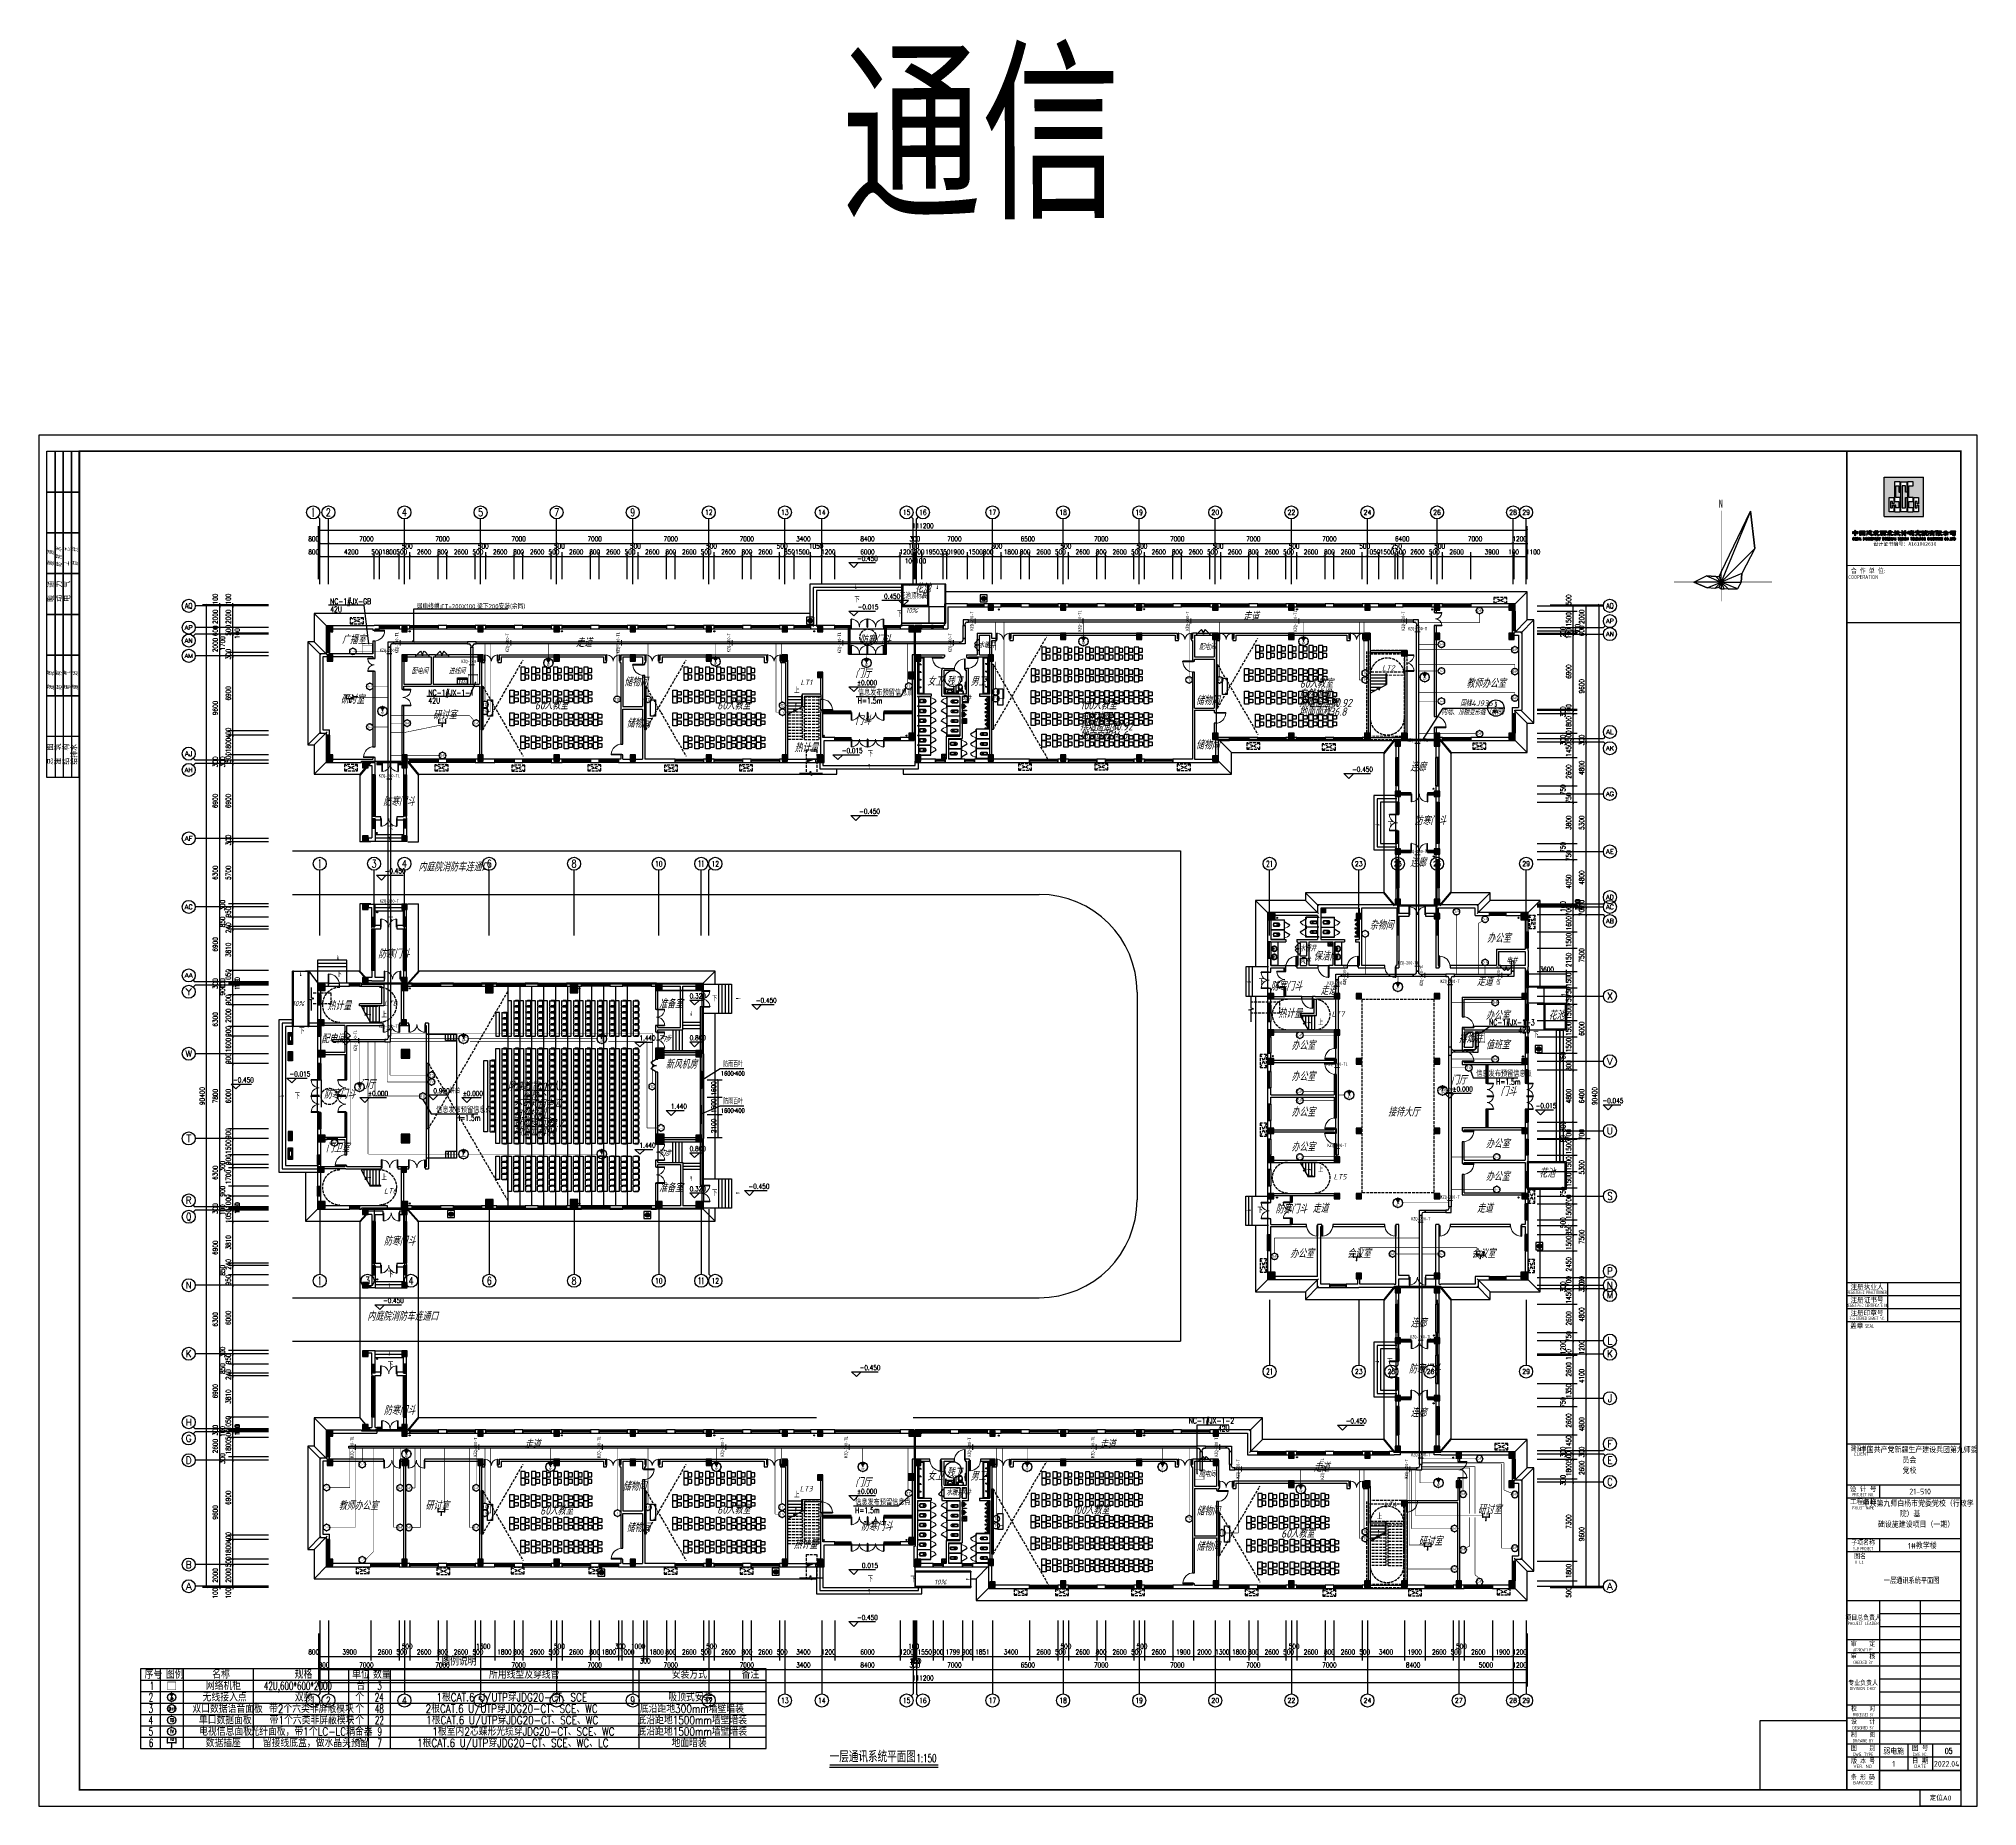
# Model space of a CAD drawing. Extents: x 1333527 to 1855755, y 1020844 to 1581249.
# Drawn here: x 1333527 to 1511877, y 1155938 to 1318541 of the extents above; entities that cross this region are included whole.
import ezdxf
from ezdxf.enums import TextEntityAlignment as Align

# ---------------------------------------------------------------- set-up
doc = ezdxf.new("R2010")
doc.units = 0
doc.header["$LTSCALE"] = 1000
doc.header["$PDSIZE"] = 5
doc.linetypes.add('__DASH', pattern=[0.35, 0.25, -0.1])
doc.linetypes.add('DASH', pattern=[0.35, 0.25, -0.1])
for name, color, linetype in [('0-标注', 3, 'Continuous'), ('AXIS_TEXT', 7, 'Continuous'), ('BEAM', 1, 'Continuous'), ('BTTK', 7, 'Continuous'), ('CABLETRAY_PDS', 4, 'Continuous'), ('DIM-箱柜', 3, 'Continuous'), ('DIM-通讯', 3, 'Continuous'), ('EQUIP-箱柜', 3, 'Continuous'), ('EQUIP-通讯', 3, 'Continuous'), ('Logo', 4, 'Continuous'), ('LTZZ', 7, 'Continuous'), ('M-DIM_LEAD', 3, 'Continuous'), ('M-DIM_SYMB', 3, 'Continuous'), ('M-TH_DIM', 3, 'Continuous'), ('M-TXT', 7, 'Continuous'), ('N-暖通墙身留洞标注', 11, 'Continuous'), ('PUB_TITLE', 7, 'Continuous'), ('TEL_SYMB', 3, 'Continuous'), ('TEL_TAB', 7, 'Continuous'), ('TEL_TEXT', 7, 'Continuous'), ('WIRE-综合布线', 5, 'Continuous'), ('厨卫', 252, 'Continuous'), ('图框', 7, 'Continuous'), ('墙填充', 3, 'Continuous'), ('家具', 8, 'Continuous'), ('建筑-柱子', 9, 'Continuous'), ('建筑-柱子-填充', 8, 'Continuous'), ('抗震支吊架', 2, 'Continuous'), ('排水', 153, 'Continuous'), ('电-标注', 1, 'Continuous'), ('电讯设备-消防报警', 102, 'Continuous'), ('电－标注', 1, 'Continuous'), ('防火分区', 6, 'Continuous')]:
    doc.layers.add(name, color=color, linetype=linetype)
for name, color, linetype, plot in [('1-建筑底图', 8, 'Continuous', False), ('条形码', 7, 'Continuous', False), ('验收章', 7, 'Continuous', False)]:
    doc.layers.add(name, color=color, linetype=linetype, plot=plot)
doc.layers.add('砼柱', color=2, linetype='Continuous', lineweight=35)
doc.layers.add('砼梁', color=4, linetype='Continuous', lineweight=18)
doc.styles.add('-宋体', font='', dxfattribs={"width": 0.8})
doc.styles.add('_TCH_AXIS', font='COMPLEX', dxfattribs={"bigfont": 'GBCBIG'})
doc.styles.add('_TCH_DIM', font='SIMPLEX', dxfattribs={"bigfont": 'GBCBIG'})
doc.styles.add('_TCH_DIM_T3', font='SIMPLEX', dxfattribs={"width": 0.705882, "bigfont": 'GBCBIG'})
doc.styles.add('_TEL_ATTDEF', font='gbenor', dxfattribs={"bigfont": 'gbcbig'})
doc.styles.add('_TEL_DIM', font='SIMPLEX', dxfattribs={"width": 0.8, "height": 3.5, "bigfont": 'HZTXT'})
doc.styles.add('A_AXIS', font='COMPLEX', dxfattribs={"width": 0.8, "bigfont": 'HZ'})
doc.styles.add('A_DIM', font='SIMPLEX', dxfattribs={"width": 0.7, "bigfont": 'HZ'})
doc.styles.add('COMPLEX', font='COMPLEX')
doc.styles.add('HT', font='')
doc.styles.add('HZ(TK)', font='geniso.shx', dxfattribs={"width": 0.9, "bigfont": 'hztxt.shx'})
doc.styles.add('JD', font='isocp.shx', dxfattribs={"width": 0.9, "bigfont": 'jd.shx'})
doc.styles.add('kzcad', font='', dxfattribs={"width": 0.8})
doc.styles.get("Standard").update_dxf_attribs({"font": 'gbeitc.shx', "bigfont": 'gbcbig.shx'})
doc.styles.add('黑体', font='', dxfattribs={"width": 0.7})
doc.styles.get('-宋体').set_extended_font_data('SimSun')
doc.styles.get('HT').set_extended_font_data('SimHei')
doc.styles.get('kzcad').set_extended_font_data('SimSun')
doc.styles.get('黑体').set_extended_font_data('SimHei')
doc.linetypes.add('JIEDI', pattern='A,1.25,-0.25,0.25,-0.25,0.625,["/",Standard,S=0.6,R=0,X=0,Y=-0.3],0.625,-0.25,0.25,-0.25', length=4)
doc.dimstyles.new('_TCH_ARCH&&150', dxfattribs={"dimtxt": 446.25, "dimasz": 150, "dimexe": 375, "dimexo": 450, "dimgap": 189.375, "dimtad": 1, "dimdec": 0, "dimzin": 0, "dimdsep": 46, "dimtxsty": '_TCH_DIM_T3', "dimblk": 'ARCHTICK', "dimcen": 0.09, "dimclrt": 7, "dimazin": 2, "dimtfac": 1, "dimtdec": 0, "dimtix": 1, "dimtmove": 2, "dimatfit": 3, "dimfxl": 1, "dimtolj": 1, "dimtzin": 0, "dimarcsym": 0})

# ---------------------------------------------------------------- blocks, each defined once
blk = doc.blocks.new('$titleblk$00000095')
for p, q in [((-150, 20), (-150, 0)), ((-150, 20), (0, 20)), ((-150, 15), (-75, 15)), ((-125, 20), (-125, 0)), ((-100, 20), (-100, 0)), ((-75, 20), (-75, 0)), ((-75, 20), (-75, 0)), ((-75, 15), (0, 15)), ((-50, 20), (-50, 0)), ((-25, 20), (-25, 0)), ((0, 20), (0, 0)), ((-150, 10), (-75, 10)), ((-150, 5), (-75, 5)), ((-75, 10), (0, 10)), ((-75, 5), (0, 5))]:
    blk.add_line(p, q)
at = {"width": 0.8}
for s, p in [('建   筑', (-146.4, 15.6)), ('结   构', (-146.4, 10.9)), ('给 排 水', (-71, 10.9)), ('暖  通', (-70.3, 15.7)), ('通   讯', (-146.4, 0.9)), ('电   气', (-146.4, 5.6)), ('工   艺', (-70.3, 6.1)), ('自   控', (-70.3, 1.2))]:
    blk.add_text(s, height=3.51, dxfattribs=at).set_placement(p)
blk = doc.blocks.new('0-FAS')
at = {"layer": '电讯设备-消防报警', "color": 1}
blk.add_lwpolyline([(-400, 300), (400, 300), (400, 200), (-400, 200)], close=True, dxfattribs=at)
at = {"layer": '电讯设备-消防报警'}
blk.add_lwpolyline([(-400, 200), (400, 200), (400, -200), (-400, -200)], close=True, dxfattribs=at)
at = {"layer": '电讯设备-消防报警', "color": 1, "style": '-宋体', "width": 0.9}
blk.add_text('FAS', height=250, dxfattribs=at).set_placement((0, 0), align=Align.MIDDLE_CENTER)
blk = doc.blocks.new('$equip_U$00000092(win7-PC-hzk)')
at = {"const_width": 0.05}
blk.add_lwpolyline([(-0.6, 1.2), (0.6, 1.2), (0.6, 0), (-0.6, 0)], close=True, dxfattribs=at)
blk.add_lwpolyline([(-0.6, 1.03), (0.6, 1.03)], dxfattribs=at)
at = {"color": 7, "style": '_TEL_DIM', "flags": 1}
for tag in ['A', 'REMARK']:
    blk.add_attdef(tag, text='', height=0.00002, dxfattribs=at).set_placement((0, 0), align=Align.MIDDLE_CENTER)
at = {"color": 7, "style": '_TEL_DIM'}
blk.add_attdef('$TEXT$', text='', height=0.00002, dxfattribs=at).set_placement((0, 0), align=Align.MIDDLE_CENTER)
blk = doc.blocks.new('$equip_U$00000080(win7-PC-hzk)')
blk.add_circle((0, 0.5), 0.5)
for p in [(-0.5, 0.5), (0, 1), (0.5, 0.5)]:
    blk.add_point(p)
at = {"color": 7, "style": '_TEL_DIM', "width": 0.7}
blk.add_attdef('$TEXT$', text='', height=0.4, dxfattribs=at).set_placement((0, 0.5), align=Align.MIDDLE_CENTER)
at = {"color": 7, "style": '_TEL_DIM', "flags": 1}
for tag in ['A', 'REMARK']:
    blk.add_attdef(tag, text='', height=0.00002, dxfattribs=at).set_placement((0, 0), align=Align.MIDDLE_CENTER)
blk = doc.blocks.new('$equip$00002670')
for p, q in [((-0.5, 0.5), (-0.5, 1)), ((0.5, 0.5), (-0.5, 0.5)), ((0, 0.5), (0, 0)), ((0.5, 1), (0.5, 0.5))]:
    blk.add_line(p, q)
for p in [(-0.5, 1), (-0.5, 0.5), (0, 0), (0.5, 1), (0.5, 0.5)]:
    blk.add_point(p)
at = {"color": 7, "style": '_TEL_DIM'}
blk.add_attdef('$TEXT$', text='', height=0.4, dxfattribs=at).set_placement((0, 1), align=Align.MIDDLE_CENTER)
at = {"color": 7, "style": '_TEL_DIM', "flags": 1}
blk.add_attdef('A', text='', height=0.000025, dxfattribs=at).set_placement((0, 0), align=Align.MIDDLE_CENTER)
blk = doc.blocks.new('$equip_U$00000091(win7-PC-hzk)')
for radius in [0.714, 0.0272]:
    blk.add_circle((0, 0), radius)
for radius in [0.571, 0.428, 0.285, 0.143]:
    blk.add_arc((0, 0), radius, 53.7049, 126.2951)
for p in [(-0.71, 0), (0, 0.71), (0.71, 0), (0, -0.71)]:
    blk.add_point(p)
at = {"color": 7, "style": '_TEL_DIM', "flags": 1}
for tag in ['A', 'REMARK']:
    blk.add_attdef(tag, text='', height=0.00002, dxfattribs=at).set_placement((0, 0), align=Align.MIDDLE_CENTER)
at = {"color": 7, "style": '_TEL_DIM', "width": 0.7}
blk.add_attdef('$TEXT$', text='', height=0.4, dxfattribs=at).set_placement((0, -0.31), align=Align.MIDDLE_CENTER)
blk = doc.blocks.new('$equip_U$00000076(win7-PC-hzk)')
blk.add_circle((0, 0.5), 0.5)
for p in [(-0.5, 0.5), (0, 1), (0.5, 0.5)]:
    blk.add_point(p)
at = {"color": 7, "style": '_TEL_DIM'}
blk.add_attdef('$TEXT$', text='', height=0.4, dxfattribs=at).set_placement((0, 0.5), align=Align.MIDDLE_CENTER)
at = {"color": 7, "style": '_TEL_DIM', "flags": 1}
for tag in ['A', 'REMARK']:
    blk.add_attdef(tag, text='', height=0.00002, dxfattribs=at).set_placement((0, 0), align=Align.MIDDLE_CENTER)
blk = doc.blocks.new('$equip_U$00000088(win7-PC-hzk)')
blk.add_circle((0, 0.5), 0.5)
for p in [(-0.5, 0.5), (0, 1), (0.5, 0.5)]:
    blk.add_point(p)
at = {"color": 7, "style": '_TEL_DIM'}
blk.add_attdef('$TEXT$', text='', height=0.4, dxfattribs=at).set_placement((0, 0.5), align=Align.MIDDLE_CENTER)
at = {"color": 7, "style": '_TEL_DIM', "flags": 1}
for tag in ['A', 'REMARK']:
    blk.add_attdef(tag, text='', height=0.00002, dxfattribs=at).set_placement((0, 0), align=Align.MIDDLE_CENTER)
blk = doc.blocks.new('CSCEC')
at = {"layer": 'Logo'}
h = blk.add_hatch(color=4, dxfattribs=at)
h.paths.add_polyline_path([(0, -24), (24, -24), (24, 0), (0, 0)])
h.paths.add_polyline_path([(6.2, -2.8), (9.8, -2.8), (9.8, -9.2), (9, -9.2), (9, -5.4, 0.414214), (8.8, -5.2), (7.2, -5.2, 0.414214), (7, -5.4), (7, -12.2, 0.414214), (7.2, -12.4), (9.8, -12.4), (9.8, -21.2), (6.2, -21.2), (6.2, -17.2), (7, -17.2), (7, -18.6, 0.414214), (7.2, -18.8), (8.8, -18.8, 0.414214), (9, -18.6), (9, -15, 0.414214), (8.8, -14.8), (6.2, -14.8)], flags=16)
h.paths.add_polyline_path([(10.2, -2.8), (13.8, -2.8), (13.8, -9.2), (13, -9.2), (13, -5.4, 0.414214), (12.8, -5.2), (11.2, -5.2, 0.414214), (11, -5.4), (11, -18.6, 0.414214), (11.2, -18.8), (12.8, -18.8, 0.414214), (13, -18.6), (13, -12.4), (13.8, -12.4), (13.8, -21.2), (10.2, -21.2)], flags=16)
h.paths.add_polyline_path([(5.8, -12.4), (5.8, -16.4), (5, -16.4), (5, -15, 0.414214), (4.8, -14.8), (4, -14.8, 0.414214), (3.8, -15), (3.8, -18.6, 0.414214), (4, -18.8), (4.8, -18.8, 0.414214), (5, -18.6), (5, -17.2), (5.8, -17.2), (5.8, -21.2), (3, -21.2), (3, -12.4)], flags=16)
h.paths.add_polyline_path([(14.2, -2.8), (17.8, -2.8), (17.8, -5.2), (15.2, -5.2, 0.414214), (15, -5.4), (15, -12.2, 0.414214), (15.2, -12.4), (17.8, -12.4), (17.8, -14.8), (15.2, -14.8, 0.414214), (15, -15), (15, -18.6, 0.414214), (15.2, -18.8), (17.8, -18.8), (17.8, -21.2), (14.2, -21.2)], flags=16)
h.paths.add_polyline_path([(21, -12.4), (21, -16.4), (20.2, -16.4), (20.2, -15, 0.414214), (20, -14.8), (19.2, -14.8, 0.414214), (19, -15), (19, -18.6, 0.414214), (19.2, -18.8), (20, -18.8, 0.414214), (20.2, -18.6), (20.2, -17.2), (21, -17.2), (21, -21.2), (18.2, -21.2), (18.2, -12.4)], flags=16)
for p, q in [((0, -24), (0, 0)), ((0, 0), (24, 0)), ((0, 0), (24, 0)), ((24, -24), (24, 0)), ((0, -24), (24, -24))]:
    blk.add_line(p, q, dxfattribs=at)
for points in [[(8.8, -5.2, -0.414214), (9, -5.4), (9, -9, 0.414214), (9.2, -9.2), (9.6, -9.2, 0.414214), (9.8, -9), (9.8, -3, 0.414214), (9.6, -2.8), (6.4, -2.8, 0.414214), (6.2, -3), (6.2, -14.6, 0.414214), (6.4, -14.8), (8.8, -14.8, -0.414214), (9, -15), (9, -18.6, -0.414214), (8.8, -18.8), (7.2, -18.8, -0.414214), (7, -18.6), (7, -17.4, 0.414214), (6.8, -17.2), (6.4, -17.2, 0.414214), (6.2, -17.4), (6.2, -21, 0.414214), (6.4, -21.2), (9.6, -21.2, 0.414214), (9.8, -21), (9.8, -12.6, 0.414214), (9.6, -12.4), (7.2, -12.4, -0.414214), (7, -12.2), (7, -5.4, -0.414214), (7.2, -5.2)], [(12.8, -18.8, 0.414214), (13, -18.6), (13, -12.6, -0.414214), (13.2, -12.4), (13.6, -12.4, -0.414214), (13.8, -12.6), (13.8, -21, -0.414214), (13.6, -21.2), (10.4, -21.2, -0.414214), (10.2, -21), (10.2, -3, -0.414214), (10.4, -2.8), (13.6, -2.8, -0.414214), (13.8, -3), (13.8, -9, -0.414214), (13.6, -9.2), (13.2, -9.2, -0.414214), (13, -9), (13, -5.4, 0.414214), (12.8, -5.2), (11.2, -5.2, 0.414214), (11, -5.4), (11, -18.6, 0.414214), (11.2, -18.8)], [(15.2, -12.4, -0.414214), (15, -12.2), (15, -5.4, -0.414214), (15.2, -5.2), (17.6, -5.2, 0.414214), (17.8, -5), (17.8, -3, 0.414214), (17.6, -2.8), (14.4, -2.8, 0.414214), (14.2, -3), (14.2, -21, 0.414214), (14.4, -21.2), (17.6, -21.2, 0.414214), (17.8, -21), (17.8, -19, 0.414214), (17.6, -18.8), (15.2, -18.8, -0.414214), (15, -18.6), (15, -15, -0.414214), (15.2, -14.8), (17.6, -14.8, 0.414214), (17.8, -14.6), (17.8, -12.6, 0.414214), (17.6, -12.4)], [(4.9, -18.8, 0.414214), (5, -18.7), (5, -17.3, -0.414214), (5.1, -17.2), (5.7, -17.2, -0.414214), (5.8, -17.3), (5.8, -21.1, -0.414214), (5.7, -21.2), (3.1, -21.2, -0.414214), (3, -21.1), (3, -12.5, -0.414214), (3.1, -12.4), (5.7, -12.4, -0.414214), (5.8, -12.5), (5.8, -16.3, -0.414214), (5.7, -16.4), (5.1, -16.4, -0.414214), (5, -16.3), (5, -14.9, 0.414214), (4.9, -14.8), (3.9, -14.8, 0.414214), (3.8, -14.9), (3.8, -18.7, 0.414214), (3.9, -18.8)], [(20.1, -18.8, 0.414214), (20.2, -18.7), (20.2, -17.3, -0.414214), (20.3, -17.2), (20.9, -17.2, -0.414214), (21, -17.3), (21, -21.1, -0.414214), (20.9, -21.2), (18.3, -21.2, -0.414214), (18.2, -21.1), (18.2, -12.5, -0.414214), (18.3, -12.4), (20.9, -12.4, -0.414214), (21, -12.5), (21, -16.3, -0.414214), (20.9, -16.4), (20.3, -16.4, -0.414214), (20.2, -16.3), (20.2, -14.9, 0.414214), (20.1, -14.8), (19.1, -14.8, 0.414214), (19, -14.9), (19, -18.7, 0.414214), (19.1, -18.8)]]:
    blk.add_lwpolyline(points, format="xyb", close=True, dxfattribs=at)
blk = doc.blocks.new('logo-txt')
at = {"layer": 'Logo'}
h = blk.add_hatch(color=4, dxfattribs=at)
h.dxf.hatch_style = 1
h.paths.add_polyline_path([(0.8, 4), (0.5, 4), (0.2, 3.9), (0.1, 3.9), (0.1, 4), (0, 4.7), (0, 5.1), (0, 5.2), (0.1, 5.3), (0.1, 5.4), (0.3, 5.4), (0.7, 5.3), (1, 5.3), (1.4, 5.3), (1.4, 5.9), (1.4, 6), (1.4, 6), (1.6, 6.1), (1.7, 6), (1.8, 5.9), (1.8, 5.6), (1.8, 5.3), (2.1, 5.3), (2.4, 5.3), (2.7, 5.3), (2.9, 5.4), (3, 5.4), (3.1, 5.4), (3.2, 5.3), (3.3, 5.2), (3.3, 5.1), (3.2, 4.6), (3.2, 4.2), (3.2, 4.1), (3.2, 4), (3.1, 3.9), (3, 3.9), (2.8, 3.9), (2.4, 4), (1.8, 4.1), (1.8, 3.4), (1.8, 2.9), (1.7, 2.8), (1.6, 2.7), (1.5, 2.7), (1.4, 2.7), (1.4, 2.8), (1.3, 2.9), (1.4, 4.1)])
h.paths.add_polyline_path([(0.9, 5), (0.5, 4.9), (0.4, 4.9), (0.4, 4.7), (0.4, 4.4), (0.5, 4.4), (0.5, 4.4), (1, 4.3), (1.4, 4.4), (1.4, 5)], flags=16)
h.paths.add_polyline_path([(2.8, 4.4), (2.8, 4.5), (2.9, 4.7), (2.9, 4.8), (2.8, 4.9), (2.7, 4.9), (2.4, 5), (1.8, 5), (1.8, 4.4), (2.3, 4.3), (2.7, 4.4)], flags=16)
h = blk.add_hatch(color=4, dxfattribs=at)
h.dxf.hatch_style = 1
h.paths.add_polyline_path([(0.8, 1.3), (0.6, 1.5), (0.5, 1.6), (0.4, 1.6), (0.3, 1.5), (0.2, 1.3), (0.1, 1), (0.1, 0.6), (0.2, 0.3), (0.3, 0.1), (0.4, 0), (0.5, 0), (0.6, 0.1), (0.8, 0.2), (0.8, 0.4), (0.8, 0.4), (0.8, 0.2), (0.7, 0.1), (0.6, 0), (0.4, 0), (0.2, 0.1), (0.1, 0.2), (0.1, 0.4), (0, 0.6), (0, 1), (0.1, 1.2), (0.1, 1.4), (0.2, 1.5), (0.4, 1.6), (0.6, 1.6), (0.7, 1.5), (0.8, 1.4), (0.8, 1.7), (0.8, 1)])
h.paths.add_polyline_path([(1.7, 0), (1.7, 0), (1.8, 0), (1.9, 0.1), (1.9, 0.2), (1.9, 0.8), (1.4, 0.8), (1.4, 0.2), (1.4, 0.1), (1.5, 0), (1.5, 0), (1.5, 0), (1.1, 0), (1.1, 0), (1.1, 0), (1.2, 0.1), (1.2, 0.2), (1.2, 1.4), (1.2, 1.5), (1.1, 1.6), (1.1, 1.6), (1.1, 1.6), (1.5, 1.6), (1.5, 1.6), (1.5, 1.6), (1.4, 1.5), (1.4, 1.4), (1.4, 0.9), (1.9, 0.9), (1.9, 1.4), (1.9, 1.5), (1.8, 1.6), (1.7, 1.6), (1.7, 1.6), (2.2, 1.6), (2.2, 1.6), (2.1, 1.6), (2, 1.5), (2, 1.4), (2, 0.2), (2, 0.1), (2.1, 0), (2.2, 0), (2.2, 0)])
h.paths.add_polyline_path([(2.4, 0), (2.4, 0), (2.4, 0), (2.5, 0.1), (2.5, 0.2), (2.5, 1.4), (2.5, 1.5), (2.4, 1.6), (2.4, 1.6), (2.4, 1.6), (2.8, 1.6), (2.8, 1.6), (2.8, 1.6), (2.7, 1.5), (2.7, 1.4), (2.7, 0.2), (2.7, 0.1), (2.8, 0), (2.8, 0), (2.8, 0)])
h.paths.add_polyline_path([(4.1, 1.6), (4, 1.5), (4, 0), (3.9, 0), (3.2, 1.5), (3.2, 0.1), (3.3, 0), (3.4, 0), (3.4, 0), (3, 0), (3, 0), (3.1, 0), (3.2, 0.1), (3.2, 1.5), (3.1, 1.6), (3, 1.6), (3, 1.6), (3.3, 1.6), (3.9, 0.3), (3.9, 1.5), (3.8, 1.6), (3.8, 1.6), (3.8, 1.6), (4.1, 1.6), (4.1, 1.6)])
h.paths.add_polyline_path([(4.9, 0), (4.9, 0), (4.9, 0), (5, 0.1), (5, 0.1), (4.9, 0.4), (4.5, 0.4), (4.4, 0.1), (4.5, 0), (4.6, 0), (4.6, 0), (4.3, 0), (4.3, 0), (4.3, 0), (4.4, 0.1), (4.7, 1.6), (4.8, 1.6), (5.1, 0.1), (5.2, 0), (5.2, 0), (5.2, 0)])
h.paths.add_polyline_path([(4.7, 1.3), (4.5, 0.5), (4.9, 0.5)], flags=16)
h = blk.add_hatch(color=4, dxfattribs=at)
h.dxf.hatch_style = 1
h.paths.add_polyline_path([(4.9, 5.1), (5.1, 5.2), (5.8, 5.2), (6.5, 5.2), (6.7, 5.2), (6.8, 5.1), (6.8, 5), (6.8, 5), (6.7, 4.9), (6.1, 4.9), (6.1, 4.6), (6.6, 4.6), (6.7, 4.5), (6.7, 4.4), (6.7, 4.4), (6.6, 4.3), (6.3, 4.3), (6.1, 4.3), (6.1, 3.9), (6.9, 3.9), (6.9, 3.8), (6.9, 3.6), (6.9, 3.6), (6.7, 3.6), (5.7, 3.6), (5.3, 3.6), (4.9, 3.5), (4.9, 3.5), (4.8, 3.5), (4.8, 3.7), (5, 3.9), (5, 3.9), (5.1, 3.9), (5.4, 3.9), (5.7, 3.9), (5.7, 4.3), (5.1, 4.3), (5, 4.3), (5.1, 4.4), (5.2, 4.6), (5.3, 4.6), (5.5, 4.6), (5.7, 4.6), (5.7, 4.9), (5.3, 4.9), (5, 4.9), (4.9, 4.8), (4.9, 4.9)], flags=0)
h.paths.add_polyline_path([(5.7, 5.8), (6.3, 5.8), (6.9, 5.7), (7.1, 5.8), (7.3, 5.8), (7.4, 5.7), (7.5, 5.6), (7.5, 5.5), (7.5, 4.3), (7.4, 3.1), (7.4, 2.9), (7.3, 2.9), (7.2, 2.8), (7, 2.9), (6.7, 3), (6.3, 3), (5.3, 3), (5, 3), (4.8, 2.9), (4.6, 2.9), (4.4, 2.9), (4.3, 3), (4.3, 3.1), (4.3, 3.2), (4.3, 3.4), (4.3, 4.7), (4.3, 5.3), (4.3, 5.5), (4.4, 5.7), (4.5, 5.8), (4.7, 5.8)])
h.paths.add_polyline_path([(6.7, 4.2), (6.8, 4.1), (6.8, 4), (6.7, 4), (6.5, 4), (6.4, 4), (6.6, 4.2)], flags=0)
h.paths.add_polyline_path([(4.6, 4.3), (4.7, 3.4), (4.7, 3.3), (4.8, 3.3), (5.8, 3.3), (6.9, 3.3), (7, 3.3), (7, 3.3), (7.1, 3.4), (7.1, 3.5), (7.1, 5.2), (7.1, 5.4), (6.9, 5.4), (6.5, 5.5), (5.7, 5.5), (4.8, 5.5), (4.8, 5.4), (4.7, 5.4), (4.7, 5.1)], flags=16)
h = blk.add_hatch(color=4, dxfattribs=at)
h.dxf.hatch_style = 1
h.paths.add_polyline_path([(4.9, 5.1), (5.1, 5.2), (5.8, 5.2), (6.5, 5.2), (6.7, 5.2), (6.8, 5.1), (6.8, 5), (6.8, 5), (6.7, 4.9), (6.1, 4.9), (6.1, 4.6), (6.6, 4.6), (6.7, 4.5), (6.7, 4.4), (6.7, 4.4), (6.6, 4.3), (6.3, 4.3), (6.1, 4.3), (6.1, 3.9), (6.9, 3.9), (6.9, 3.8), (6.9, 3.6), (6.9, 3.6), (6.7, 3.6), (5.7, 3.6), (5.3, 3.6), (4.9, 3.5), (4.9, 3.5), (4.8, 3.5), (4.8, 3.7), (5, 3.9), (5, 3.9), (5.1, 3.9), (5.4, 3.9), (5.7, 3.9), (5.7, 4.3), (5.1, 4.3), (5, 4.3), (5.1, 4.4), (5.2, 4.6), (5.3, 4.6), (5.5, 4.6), (5.7, 4.6), (5.7, 4.9), (5.3, 4.9), (5, 4.9), (4.9, 4.8), (4.9, 4.9)])
h = blk.add_hatch(color=4, dxfattribs=at)
h.dxf.hatch_style = 1
h.paths.add_polyline_path([(6.7, 4.2), (6.8, 4.1), (6.8, 4), (6.7, 4), (6.5, 4), (6.4, 4), (6.6, 4.2)])
h = blk.add_hatch(color=4, dxfattribs=at)
h.dxf.hatch_style = 1
h.paths.add_polyline_path([(7.6, 1.6), (7.5, 1.5), (7.5, 0), (7.4, 0), (6.7, 1.5), (6.7, 0.1), (6.8, 0), (6.9, 0), (6.9, 0), (6.5, 0), (6.5, 0), (6.6, 0), (6.7, 0.1), (6.7, 1.5), (6.6, 1.6), (6.5, 1.6), (6.5, 1.6), (6.8, 1.6), (7.4, 0.3), (7.4, 1.5), (7.3, 1.6), (7.3, 1.6), (7.3, 1.6), (7.6, 1.6), (7.6, 1.6)])
h.paths.add_polyline_path([(8.7, 0.4), (8.6, 0.2), (8.5, 0.1), (8.4, 0), (8.3, 0), (8.3, 0), (8.1, 0.1), (8, 0.2), (7.9, 0.4), (7.9, 0.7), (7.9, 0.9), (7.9, 1.2), (8, 1.4), (8.1, 1.5), (8.3, 1.6), (8.4, 1.6), (8.4, 1.6), (8.5, 1.5), (8.6, 1.4), (8.7, 1.2), (8.8, 0.9), (8.8, 0.7)])
h.paths.add_polyline_path([(8.6, 1), (8.6, 1.3), (8.5, 1.5), (8.4, 1.6), (8.3, 1.6), (8.2, 1.5), (8.1, 1.3), (8, 1), (8, 0.6), (8.1, 0.3), (8.2, 0.1), (8.3, 0), (8.4, 0), (8.5, 0.1), (8.6, 0.3), (8.6, 0.6)], flags=16)
h.paths.add_polyline_path([(9.9, 0), (9.8, 0), (9.8, 0.2), (9.7, 0.6), (9.6, 0.7), (9.5, 0.8), (9.3, 0.8), (9.3, 0.2), (9.3, 0.1), (9.4, 0), (9.5, 0), (9.5, 0), (9, 0), (9, 0), (9.1, 0), (9.1, 0.1), (9.2, 0.2), (9.2, 1.4), (9.1, 1.5), (9.1, 1.6), (9, 1.6), (9, 1.6), (9.7, 1.6), (9.8, 1.5), (9.9, 1.4), (9.9, 1.3), (9.9, 1.1), (9.9, 1), (9.8, 0.9), (9.7, 0.8), (9.6, 0.8), (9.6, 0.8), (9.7, 0.7), (9.8, 0.2), (9.9, 0.2), (9.9, 0.2), (10, 0.2), (10, 0.3), (10, 0.3), (10, 0.2)])
h.paths.add_polyline_path([(9.8, 1.4), (9.8, 1.5), (9.7, 1.6), (9.4, 1.6), (9.3, 1.5), (9.3, 1.4), (9.3, 0.9), (9.7, 0.9), (9.8, 0.9), (9.8, 1.1)], flags=16)
h.paths.add_polyline_path([(11.1, 1.1), (11, 1.4), (11, 1.5), (10.9, 1.5), (10.8, 1.6), (10.7, 1.5), (10.7, 1.4), (10.7, 0.2), (10.7, 0.1), (10.8, 0), (10.9, 0), (10.9, 0), (10.4, 0), (10.4, 0), (10.5, 0), (10.5, 0.1), (10.6, 0.2), (10.6, 1.4), (10.5, 1.5), (10.5, 1.6), (10.3, 1.5), (10.3, 1.5), (10.3, 1.4), (10.2, 1.1), (10.2, 1.1), (10.2, 1.6), (11.1, 1.6), (11.1, 1.1)])
h.paths.add_polyline_path([(11.9, 0), (11.9, 0), (12, 0), (12, 0.1), (12.1, 0.2), (12.1, 0.8), (11.6, 0.8), (11.6, 0.2), (11.6, 0.1), (11.7, 0), (11.7, 0), (11.7, 0), (11.3, 0), (11.3, 0), (11.3, 0), (11.4, 0.1), (11.4, 0.2), (11.4, 1.4), (11.4, 1.5), (11.3, 1.6), (11.3, 1.6), (11.3, 1.6), (11.7, 1.6), (11.7, 1.6), (11.7, 1.6), (11.6, 1.5), (11.6, 1.4), (11.6, 0.9), (12.1, 0.9), (12.1, 1.4), (12, 1.5), (12, 1.6), (11.9, 1.6), (11.9, 1.6), (12.4, 1.6), (12.4, 1.6), (12.3, 1.6), (12.2, 1.5), (12.2, 1.4), (12.2, 0.2), (12.2, 0.1), (12.3, 0), (12.4, 0), (12.4, 0)])
h.paths.add_polyline_path([(13.7, 1.6), (13.6, 1.5), (13.3, 0), (13.3, 0), (13.1, 1.5), (12.9, 0), (12.9, 0), (12.7, 1.5), (12.7, 1.5), (12.6, 1.6), (12.5, 1.6), (12.5, 1.6), (13, 1.6), (13, 1.6), (12.9, 1.6), (12.8, 1.5), (12.8, 1.5), (13, 0.5), (13.1, 1.6), (13.2, 1.6), (13.4, 0.5), (13.5, 1.5), (13.4, 1.6), (13.4, 1.6), (13.4, 1.6), (13.7, 1.6), (13.7, 1.6)])
h.paths.add_polyline_path([(13.9, 0), (13.9, 0), (13.9, 0), (14, 0.1), (14, 0.2), (14, 1.4), (14, 1.5), (13.9, 1.6), (13.9, 1.6), (13.9, 1.6), (14.7, 1.6), (14.7, 1.1), (14.7, 1.1), (14.7, 1.4), (14.7, 1.5), (14.6, 1.5), (14.5, 1.6), (14.3, 1.6), (14.2, 1.5), (14.2, 1.4), (14.2, 0.9), (14.2, 0.9), (14.4, 0.9), (14.4, 0.9), (14.5, 1.2), (14.5, 0.4), (14.4, 0.8), (14.4, 0.8), (14.2, 0.8), (14.2, 0.8), (14.2, 0.2), (14.2, 0.1), (14.3, 0), (14.5, 0), (14.6, 0.1), (14.7, 0.1), (14.7, 0.2), (14.7, 0.5), (14.7, 0.5), (14.7, 0)])
h.paths.add_polyline_path([(15.8, 0.2), (15.7, 0.1), (15.5, 0), (15.4, 0), (15.2, 0.1), (15.1, 0.2), (15.1, -0.1), (15.1, 0.6), (15.1, 0.2), (15.2, 0.1), (15.4, 0), (15.5, 0), (15.7, 0.1), (15.7, 0.2), (15.7, 0.5), (15.7, 0.6), (15.6, 0.7), (15.3, 0.8), (15.1, 1), (15.1, 1.1), (15.1, 1.4), (15.2, 1.5), (15.3, 1.6), (15.5, 1.6), (15.7, 1.5), (15.8, 1.4), (15.8, 1.7), (15.8, 1), (15.7, 1.3), (15.6, 1.5), (15.5, 1.6), (15.3, 1.6), (15.2, 1.5), (15.1, 1.4), (15.1, 1.2), (15.2, 1.1), (15.3, 1), (15.6, 0.8), (15.8, 0.7), (15.8, 0.5), (15.8, 0.3)])
h.paths.add_polyline_path([(16.9, 1.1), (16.9, 1.4), (16.9, 1.5), (16.8, 1.5), (16.7, 1.6), (16.6, 1.5), (16.6, 1.4), (16.6, 0.2), (16.6, 0.1), (16.7, 0), (16.7, 0), (16.7, 0), (16.3, 0), (16.3, 0), (16.4, 0), (16.4, 0.1), (16.5, 0.2), (16.5, 1.4), (16.4, 1.5), (16.4, 1.6), (16.2, 1.5), (16.2, 1.5), (16.1, 1.4), (16.1, 1.1), (16.1, 1.1), (16.1, 1.6), (17, 1.6), (17, 1.1)])
h = blk.add_hatch(color=4, dxfattribs=at)
h.dxf.hatch_style = 1
h.paths.add_polyline_path([(10, 5.5), (10, 5.5), (9.9, 5.5), (9.9, 5.6), (9.9, 5.6), (9.9, 5.7), (10, 5.8), (10.5, 5.7), (10.5, 5.9), (10.6, 6.1), (10.7, 6), (10.8, 6), (10.8, 5.9), (10.8, 5.7), (11.2, 5.7), (11.3, 5.8), (11.4, 5.8), (11.5, 5.7), (11.5, 5.6), (11.5, 5.4), (11.7, 5.4), (11.9, 5.3), (11.9, 5.3), (11.9, 5.2), (11.8, 5.2), (11.5, 5.2), (11.5, 4.8), (11.4, 4.7), (11.3, 4.7), (11.3, 4.7), (11.2, 4.8), (10.8, 4.8), (10.8, 4.6), (11.3, 4.6), (11.5, 4.6), (11.5, 4.5), (11.5, 4.5), (11.3, 4.5), (10.8, 4.4), (10.8, 4.2), (11.3, 4.2), (11.5, 4.2), (11.6, 4.1), (11.6, 4), (11.5, 4), (10.9, 4), (10.8, 3.7), (10.8, 3.7), (10.7, 3.6), (11.5, 3.4), (12.3, 3.4), (12, 3), (11.9, 2.8), (11.8, 2.7), (11.7, 2.7), (11.6, 2.7), (11.5, 2.7), (11.3, 2.8), (9.3, 3.9), (9.1, 3.5), (8.9, 3.2), (8.7, 3.1), (8.4, 3), (8.3, 3.1), (8.2, 3.1), (8.3, 3.2), (8.3, 3.2), (8.6, 3.3), (8.8, 3.5), (8.9, 3.7), (9.1, 4), (8.8, 4), (8.7, 4), (8.6, 4), (8.6, 4.1), (8.6, 4.2), (8.8, 4.3), (8.9, 4.3), (9.1, 4.2), (9.2, 4.5), (9.2, 4.6), (9.2, 4.7), (9.1, 4.8), (9, 4.7), (8.9, 4.7), (8.8, 4.8), (8.8, 4.8), (8.9, 4.9), (9.1, 5.1), (9.1, 5.2), (9.2, 5.3), (9.1, 5.3), (9.1, 5.4), (8.9, 5.4), (8.7, 5.3), (8.6, 5.3), (8.5, 5.3), (8.5, 5.4), (8.5, 5.5), (8.7, 5.6), (8.7, 5.7), (8.8, 5.7), (9.1, 5.6), (9.3, 5.6), (9.4, 5.7), (9.5, 5.6), (9.6, 5.6), (9.6, 5.4), (9.3, 5.1), (9.3, 5), (9.3, 4.9), (9.4, 4.9), (9.5, 4.8), (9.5, 4.7), (9.5, 4.5), (9.4, 4.1), (9.7, 4), (10, 3.9), (10.6, 3.6), (10.5, 3.8), (10.5, 4), (9.9, 4), (9.7, 4.1), (9.7, 4.1), (9.7, 4.2), (9.8, 4.2), (10.5, 4.2), (10.5, 4.4), (10.1, 4.4), (9.8, 4.4), (9.8, 4.3), (9.8, 4.4), (9.8, 4.5), (9.9, 4.6), (10.5, 4.6), (10.5, 4.9), (10.1, 4.9), (9.9, 4.8), (9.8, 4.9), (9.9, 5), (10, 5.1), (10.5, 5.1), (10.5, 5.2), (10.2, 5.2), (9.9, 5.2), (9.7, 5.1), (9.6, 5.1), (9.7, 5.3), (9.7, 5.3), (9.8, 5.4), (9.9, 5.4), (10.5, 5.4), (10.5, 5.6)])
h.paths.add_polyline_path([(10.8, 5), (11.2, 5), (11.2, 5.2), (10.8, 5.2)], flags=16)
h.paths.add_polyline_path([(11.2, 5.4), (11.2, 5.6), (10.8, 5.6), (10.8, 5.4)], flags=16)
h = blk.add_hatch(color=4, dxfattribs=at)
h.dxf.hatch_style = 1
h.paths.add_polyline_path([(13.7, 5.8), (13.8, 6), (14, 6), (14.1, 5.9), (14.1, 5.8), (14, 5.7), (14.3, 5.6), (14.5, 5.4), (14.4, 5.3), (14.4, 5.2), (14.3, 5.3), (14.1, 5.4), (13.9, 5.4), (13.9, 5.1), (13.9, 4.9), (13.9, 4.8), (13.8, 4.8), (13.7, 4.8), (13.7, 4.9), (13.7, 5.4), (13.3, 5.1), (13, 4.9), (12.8, 4.9), (12.7, 5), (12.6, 5.1), (12.7, 5.2), (13.1, 5.4), (13.5, 5.6)])
h.paths.add_polyline_path([(14.8, 5.7), (14.9, 5.9), (15, 6), (15.1, 6), (15.2, 5.9), (15.2, 5.9), (15.2, 5.8), (15.2, 5.7), (15.5, 5.6), (15.9, 5.3), (16, 5.2), (16, 5.1), (16, 5), (16, 4.9), (15.8, 5), (15.5, 5.3), (15.1, 5.4), (15.2, 5.1), (15.2, 5), (15.1, 4.9), (15.1, 4.8), (15, 4.9), (14.9, 5.1), (14.9, 5.3), (14.5, 5), (14.4, 5), (14.4, 5.1), (14.4, 5.1), (14.6, 5.4)])
h.paths.add_polyline_path([(14.9, 4.7), (15.1, 4.7), (15.2, 4.7), (15.3, 4.8), (15.4, 4.6), (15.4, 4.5), (15.3, 4.1), (15.3, 3.6), (15.4, 3.5), (15.4, 3.4), (15.6, 3.3), (15.8, 3.2), (16.1, 3.3), (16.3, 3.4), (16.4, 3.4), (16.4, 3.3), (16.3, 3.1), (16.1, 2.8), (16, 2.7), (15.9, 2.7), (15.7, 2.7), (15.4, 2.9), (15.3, 2.9), (15.2, 3.1), (15.1, 3.2), (15.1, 3.4), (15, 3.9), (15.1, 4.4), (15, 4.4), (14.9, 4.4), (14.8, 4.4), (14.7, 4.3), (14.7, 4.1), (14.9, 3.9), (15, 3.9), (15, 3.8), (15, 3.7), (15, 3.6), (14.9, 3.6), (14.8, 3.7), (14.7, 3.8), (14.6, 3.6), (14.6, 3.4), (14.4, 3.2), (14.3, 3), (14.1, 2.9), (14, 2.9), (13.7, 2.9), (13.6, 3), (13.6, 3.1), (13.7, 3.1), (14, 3.2), (14.2, 3.4), (14.3, 3.6), (14.4, 3.7), (14.4, 3.9), (14.4, 4.5), (14.5, 4.7), (14.5, 4.8), (14.6, 4.8), (14.7, 4.7)])
h.paths.add_polyline_path([(13.5, 4), (13.5, 4.3), (13.1, 4.3), (13, 4.3), (12.9, 4.3), (12.9, 4.4), (12.9, 4.5), (13, 4.6), (13.1, 4.7), (13.2, 4.6), (13.6, 4.6), (14.1, 4.6), (14.2, 4.6), (14.2, 4.5), (14.2, 4.4), (14.2, 4.4), (13.9, 4.3), (13.8, 4), (13.9, 3.7), (14.1, 3.7), (14.2, 3.7), (14.3, 3.6), (14.2, 3.6), (14.1, 3.5), (12.7, 3.1), (12.5, 3.1), (12.5, 3.3), (12.5, 3.4), (12.6, 3.5), (13, 3.6), (13.5, 3.7)])
h = blk.add_hatch(color=4, dxfattribs=at)
h.dxf.hatch_style = 1
h.paths.add_polyline_path([(18.7, 5), (18.8, 5), (18.8, 5.4), (18.6, 5.5), (18.5, 5.4), (18.5, 5)], flags=16)
h.paths.add_polyline_path([(17.9, 3.9), (18.1, 4), (18.2, 4.1), (18.2, 4.3), (18.2, 4.6), (17.9, 4.6), (17.7, 4.6), (17.6, 4.2), (17.7, 3.8)], flags=16)
h.paths.add_polyline_path([(19.6, 3.4), (19.7, 3.5), (19.7, 3.8), (19.5, 3.7), (19.2, 3.6), (19, 3.7), (18.8, 3.8), (18.8, 4.4), (18.8, 4.6), (18.6, 4.7), (18.5, 4.6), (18.5, 4.4), (18.5, 4.1), (18.4, 4), (18.3, 3.8), (18.2, 3.7), (18, 3.6), (17.8, 3.6), (17.7, 3.6), (17.7, 3.5), (17.7, 3.4), (17.7, 3.3), (17.8, 3.3), (18.8, 3.3), (19.6, 3.4)], flags=16)
h.paths.add_polyline_path([(19.1, 4.3), (19.1, 4.1), (19.2, 3.9), (19.5, 3.9), (19.7, 4.1), (19.7, 4.4), (19.7, 4.6), (19.6, 4.7), (19.5, 4.7), (19.1, 4.7)], flags=16)
h.paths.add_polyline_path([(17.8, 5.8), (18.6, 5.8), (19.8, 5.8), (20.5, 5.7), (20.8, 5.7), (20.7, 5.4), (20.5, 5.2), (20.4, 5.2), (20.2, 5.2), (19.6, 5.4), (19.1, 5.4), (19.1, 5), (19.8, 5), (20, 5), (20, 4.9), (20.1, 4.8), (20.1, 4.6), (20, 4.1), (20, 3.1), (20, 3), (20, 2.9), (19.9, 2.8), (19.8, 2.8), (19.6, 2.9), (19.4, 3), (18.9, 3), (18.3, 3), (17.8, 2.9), (17.7, 2.9), (17.6, 2.8), (17.5, 2.8), (17.4, 2.8), (17.4, 2.9), (17.3, 3), (17.3, 3.8), (17.3, 4.6), (17.2, 4.8), (17.3, 4.9), (17.3, 5), (17.5, 5), (17.6, 5), (17.8, 5), (18.2, 5), (18.2, 5.4), (17.4, 5.4), (17.2, 5.3), (17, 5.2), (16.9, 5.2), (16.8, 5.2), (16.8, 5.2), (16.8, 5.3), (16.8, 5.5), (16.9, 5.7), (17, 5.8), (17.1, 5.8)])
h = blk.add_hatch(color=4, dxfattribs=at)
h.dxf.hatch_style = 1
h.paths.add_polyline_path([(19.2, 0.2), (19.1, 0.1), (18.9, 0), (18.3, 0), (18.3, 0), (18.4, 0), (18.4, 0.1), (18.5, 0.2), (18.5, 1.4), (18.4, 1.5), (18.4, 1.6), (18.3, 1.6), (18.3, 1.6), (18.9, 1.6), (19.1, 1.5), (19.2, 1.4), (19.2, 1.3), (19.2, 1.1), (19.2, 1), (19.1, 0.9), (19, 0.8), (19.1, 0.8), (19.2, 0.7), (19.2, 0.5), (19.2, 0.3)])
h.paths.add_polyline_path([(19.1, 1.4), (19, 1.5), (18.9, 1.6), (18.7, 1.6), (18.6, 1.5), (18.6, 1.4), (18.6, 0.9), (18.9, 0.9), (19, 0.9), (19.1, 1.1)], flags=16)
h.paths.add_polyline_path([(19.1, 0.6), (19, 0.7), (18.9, 0.8), (18.6, 0.8), (18.6, 0.2), (18.6, 0.1), (18.7, 0), (18.9, 0), (19, 0.1), (19.1, 0.2)], flags=16)
h.paths.add_polyline_path([(20.5, 1.6), (20.4, 1.5), (20.4, 0.5), (20.4, 0.2), (20.2, 0.1), (20.1, 0), (20, 0), (20, 0), (20, 0), (19.8, 0.1), (19.7, 0.2), (19.6, 0.5), (19.6, 1.4), (19.6, 1.5), (19.5, 1.6), (19.5, 1.6), (19.5, 1.6), (19.9, 1.6), (19.9, 1.6), (19.9, 1.6), (19.8, 1.5), (19.8, 1.4), (19.8, 0.4), (19.8, 0.2), (19.9, 0.1), (20, 0), (20.1, 0), (20.2, 0.1), (20.3, 0.2), (20.4, 0.5), (20.4, 1.5), (20.3, 1.6), (20.2, 1.6), (20.2, 1.6), (20.6, 1.6), (20.6, 1.6)])
h.paths.add_polyline_path([(20.8, 0), (20.8, 0), (20.8, 0), (20.9, 0.1), (20.9, 0.2), (20.9, 1.4), (20.9, 1.5), (20.8, 1.6), (20.8, 1.6), (20.8, 1.6), (21.2, 1.6), (21.2, 1.6), (21.2, 1.6), (21.1, 1.5), (21.1, 1.4), (21.1, 0.2), (21.1, 0.1), (21.2, 0), (21.2, 0), (21.2, 0)])
h.paths.add_polyline_path([(21.4, 0), (21.4, 0), (21.5, 0), (21.6, 0.1), (21.6, 0.2), (21.6, 1.4), (21.6, 1.5), (21.5, 1.6), (21.4, 1.6), (21.4, 1.6), (21.9, 1.6), (21.9, 1.6), (21.8, 1.6), (21.7, 1.5), (21.7, 1.4), (21.7, 0.2), (21.7, 0.1), (21.8, 0), (22, 0), (22.1, 0.1), (22.2, 0.1), (22.2, 0.2), (22.2, 0.5), (22.2, 0.5), (22.2, 0)])
h.paths.add_polyline_path([(23.3, 0.4), (23.2, 0.2), (23.1, 0.1), (22.9, 0), (22.4, 0), (22.4, 0), (22.5, 0), (22.5, 0.1), (22.6, 0.2), (22.6, 1.4), (22.5, 1.5), (22.5, 1.6), (22.4, 1.6), (22.4, 1.6), (22.9, 1.6), (23.1, 1.5), (23.2, 1.4), (23.3, 1.2), (23.3, 1), (23.3, 0.6)])
h.paths.add_polyline_path([(23.2, 1), (23.1, 1.3), (23, 1.5), (22.9, 1.6), (22.8, 1.6), (22.7, 1.5), (22.7, 1.4), (22.7, 0.2), (22.7, 0.1), (22.8, 0), (22.9, 0), (23, 0.1), (23.1, 0.3), (23.2, 0.6)], flags=16)
h.paths.add_polyline_path([(23.6, 0), (23.6, 0), (23.6, 0), (23.7, 0.1), (23.7, 0.2), (23.7, 1.4), (23.7, 1.5), (23.6, 1.6), (23.6, 1.6), (23.6, 1.6), (24, 1.6), (24, 1.6), (24, 1.6), (23.9, 1.5), (23.9, 1.4), (23.9, 0.2), (23.9, 0.1), (24, 0), (24, 0), (24, 0)])
h.paths.add_polyline_path([(25.3, 1.6), (25.2, 1.5), (25.2, 0), (25.2, 0), (24.4, 1.5), (24.4, 0.1), (24.5, 0), (24.6, 0), (24.6, 0), (24.2, 0), (24.2, 0), (24.3, 0), (24.4, 0.1), (24.4, 1.5), (24.3, 1.6), (24.2, 1.6), (24.2, 1.6), (24.5, 1.6), (25.1, 0.3), (25.1, 1.5), (25, 1.6), (25, 1.6), (25, 1.6), (25.3, 1.6), (25.3, 1.6)])
h.paths.add_polyline_path([(26.5, 0.6), (26.4, 0.5), (26.4, 0.5), (26.4, 0), (26.3, 0.1), (26.2, 0.1), (26.1, 0), (26, 0), (25.8, 0.1), (25.7, 0.2), (25.6, 0.4), (25.6, 0.6), (25.6, 1), (25.6, 1.2), (25.7, 1.4), (25.8, 1.5), (26, 1.6), (26.1, 1.6), (26.2, 1.5), (26.3, 1.4), (26.4, 1.7), (26.4, 1), (26.3, 1.3), (26.2, 1.5), (26.1, 1.6), (26, 1.6), (25.9, 1.5), (25.8, 1.3), (25.7, 1), (25.7, 0.6), (25.8, 0.3), (25.9, 0.1), (26, 0), (26.1, 0), (26.2, 0.1), (26.3, 0.2), (26.3, 0.5), (26.2, 0.5), (26.2, 0.6), (26.1, 0.6), (26.1, 0.6), (26.6, 0.6), (26.6, 0.6)])
h = blk.add_hatch(color=4, dxfattribs=at)
h.dxf.hatch_style = 1
h.paths.add_polyline_path([(21.8, 4.6), (21.4, 4.5), (21.3, 4.5), (21.2, 4.6), (21.2, 4.6), (21.2, 4.7), (21.4, 4.9), (21.5, 5), (21.8, 4.9), (22.2, 4.9), (22.2, 4.9), (22.2, 5), (22.2, 5.4), (22.2, 5.6), (22.3, 5.8), (22.4, 5.9), (22.5, 5.9), (22.6, 5.9), (22.6, 5.8), (22.7, 5.6), (22.7, 5.4), (22.6, 4.3), (22.7, 3.2), (22.6, 3.1), (22.6, 3), (22.5, 2.9), (22.5, 2.9), (22.3, 2.9), (22.2, 3), (22.2, 3.4), (21.8, 3.2), (21.3, 3.1), (21.2, 3), (21.1, 3), (21, 3.1), (21, 3.2), (21, 3.4), (21.1, 3.5), (21.2, 3.6), (21.3, 3.6), (22, 3.7), (22.2, 3.8), (22.2, 3.9), (22.2, 4.2), (22.2, 4.6)])
h.paths.add_polyline_path([(23, 5.7), (23.1, 5.9), (23.1, 5.9), (23.1, 6), (23.3, 6), (23.4, 5.9), (23.4, 5.8), (23.4, 5.6), (23.4, 5.3), (23.4, 4.6), (23.9, 5), (24.3, 5.4), (24.4, 5.4), (24.5, 5.4), (24.5, 5.3), (24.6, 5.2), (24.6, 5.1), (24.5, 4.9), (24.1, 4.7), (23.4, 4.4), (23.4, 4), (23.4, 3.8), (23.5, 3.7), (23.5, 3.7), (23.6, 3.6), (23.8, 3.6), (24.1, 3.5), (24.9, 3.6), (25, 3.6), (25, 3.4), (24.9, 3.1), (24.7, 2.9), (24.5, 2.8), (24.2, 2.8), (23.9, 2.9), (23.4, 3.1), (23.2, 3.2), (23.1, 3.4), (23.1, 3.6), (23, 3.8), (23, 4.5), (23, 5.3)])
h = blk.add_hatch(color=4, dxfattribs=at)
h.dxf.hatch_style = 1
h.paths.add_polyline_path([(28.2, 4), (28.1, 3.8), (28.3, 3.6), (28.6, 3.5), (28.9, 3.4), (29.2, 3.4), (29.2, 3.3), (29.2, 3.2), (29, 2.8), (28.9, 2.7), (28.8, 2.7), (28.7, 2.7), (28.5, 2.8), (28.2, 3.2), (27.9, 3.5), (27.6, 3.3), (27.3, 3.1), (27, 3.1), (26.8, 3.1), (26.8, 3.3), (27, 3.3), (27.2, 3.4), (27.5, 3.5), (27.7, 3.7), (27.4, 3.9), (27.2, 4), (27.1, 4.1), (27.1, 4.2), (27.2, 4.3), (27.3, 4.3), (27.8, 3.9), (27.9, 4), (27.9, 4.2), (27.9, 4.3), (27.8, 4.4), (27.8, 4.4), (27.6, 4.4), (27.3, 4.4), (27.1, 4.3), (27.1, 4.3), (27, 4.4), (27.1, 4.5), (27.3, 4.6), (27.6, 4.6), (28, 4.6), (28.1, 4.6), (28.2, 4.6), (28.3, 4.5), (28.3, 4.3)])
h.paths.add_polyline_path([(26.7, 5.4), (26.7, 5.3), (26.6, 5.3), (26.2, 5.3), (26, 5.4), (25.9, 5.6), (25.9, 5.7), (26, 5.8), (26, 5.9), (26.1, 5.9), (26.2, 5.8)])
h.paths.add_polyline_path([(26.3, 4), (26.3, 3.7), (26.3, 3.5), (26.4, 3.5), (26.4, 3.6), (26.6, 3.7), (26.8, 3.9), (26.8, 3.9), (26.8, 3.8), (26.8, 3.6), (26.5, 3.3), (26.2, 3), (26, 2.9), (25.9, 2.9), (25.8, 3), (25.8, 3.1), (25.9, 3.3), (26, 3.8), (26, 4.2), (26, 4.4), (25.9, 4.5), (25.9, 4.5), (25.7, 4.5), (25.5, 4.5), (25.3, 4.4), (25.3, 4.4), (25.2, 4.5), (25.3, 4.8), (25.4, 4.9), (25.6, 4.9), (25.9, 4.8), (26.1, 4.9), (26.3, 4.9), (26.3, 4.8), (26.4, 4.6), (26.3, 4.4)])
h.paths.add_polyline_path([(28.7, 5), (29, 5.1), (29.1, 5), (29.1, 5), (29.1, 4.9), (29, 4.7), (28.9, 4.6), (28.7, 4.6), (28.6, 4.6), (28.4, 4.6), (28.2, 4.6), (28.1, 4.7), (28, 4.8), (28, 5.4), (27.9, 5.5), (27.9, 5.5), (27.8, 5.5), (27.6, 5.5), (27.6, 5.5), (27.5, 5.4), (27.5, 5.2), (27.4, 5), (27.3, 4.8), (27.2, 4.7), (27, 4.6), (26.8, 4.6), (26.8, 4.6), (26.7, 4.6), (26.7, 4.7), (26.7, 4.8), (26.9, 4.8), (27, 4.9), (27.1, 5.1), (27.2, 5.2), (27.2, 5.5), (27.2, 5.7), (27.2, 5.8), (27.3, 5.8), (27.5, 5.8), (27.7, 5.7), (27.9, 5.8), (28.1, 5.8), (28.2, 5.8), (28.2, 5.6), (28.2, 5.4), (28.2, 5.2), (28.3, 5.1), (28.3, 5), (28.4, 5)])
h = blk.add_hatch(color=4, dxfattribs=at)
h.dxf.hatch_style = 1
h.paths.add_polyline_path([(28.8, 0.4), (28.7, 0.2), (28.6, 0.1), (28.5, 0), (27.9, 0), (27.9, 0), (28, 0), (28, 0.1), (28.1, 0.2), (28.1, 1.4), (28, 1.5), (28, 1.6), (27.9, 1.6), (27.9, 1.6), (28.5, 1.6), (28.6, 1.5), (28.7, 1.4), (28.8, 1.2), (28.8, 1), (28.8, 0.6)])
h.paths.add_polyline_path([(28.7, 1), (28.7, 1.3), (28.5, 1.5), (28.4, 1.6), (28.3, 1.6), (28.2, 1.5), (28.2, 1.4), (28.2, 0.2), (28.2, 0.1), (28.3, 0), (28.4, 0), (28.5, 0.1), (28.7, 0.3), (28.7, 0.6)], flags=16)
h.paths.add_polyline_path([(29.1, 0), (29.1, 0), (29.2, 0), (29.2, 0.1), (29.2, 0.2), (29.2, 1.4), (29.2, 1.5), (29.2, 1.6), (29.1, 1.6), (29.1, 1.6), (30, 1.6), (30, 1.1), (29.9, 1.1), (29.9, 1.4), (29.9, 1.5), (29.8, 1.5), (29.7, 1.6), (29.5, 1.6), (29.4, 1.5), (29.4, 1.4), (29.4, 0.9), (29.5, 0.9), (29.6, 0.9), (29.6, 0.9), (29.7, 1.2), (29.7, 0.4), (29.6, 0.8), (29.6, 0.8), (29.5, 0.8), (29.4, 0.8), (29.4, 0.2), (29.4, 0.1), (29.5, 0), (29.7, 0), (29.8, 0.1), (29.9, 0.1), (29.9, 0.2), (29.9, 0.5), (30, 0.5), (30, 0)])
h.paths.add_polyline_path([(31, 0.2), (30.9, 0.1), (30.8, 0), (30.6, 0), (30.4, 0.1), (30.3, 0.2), (30.3, -0.1), (30.3, 0.6), (30.4, 0.2), (30.5, 0.1), (30.6, 0), (30.8, 0), (30.9, 0.1), (31, 0.2), (31, 0.5), (30.9, 0.6), (30.8, 0.7), (30.5, 0.8), (30.3, 1), (30.3, 1.1), (30.3, 1.4), (30.4, 1.5), (30.6, 1.6), (30.7, 1.6), (30.9, 1.5), (31, 1.4), (31, 1.7), (31, 1), (31, 1.3), (30.9, 1.5), (30.7, 1.6), (30.6, 1.6), (30.4, 1.5), (30.4, 1.4), (30.4, 1.2), (30.4, 1.1), (30.5, 1), (30.8, 0.8), (31, 0.7), (31, 0.5), (31, 0.3)])
h.paths.add_polyline_path([(31.3, 0), (31.3, 0), (31.4, 0), (31.4, 0.1), (31.5, 0.2), (31.5, 1.4), (31.4, 1.5), (31.4, 1.6), (31.3, 1.6), (31.3, 1.6), (31.7, 1.6), (31.7, 1.6), (31.7, 1.6), (31.6, 1.5), (31.6, 1.4), (31.6, 0.2), (31.6, 0.1), (31.7, 0), (31.7, 0), (31.7, 0)])
h.paths.add_polyline_path([(32.9, 0.6), (32.9, 0.5), (32.8, 0.5), (32.8, 0), (32.8, 0.1), (32.7, 0.1), (32.6, 0), (32.4, 0), (32.2, 0.1), (32.1, 0.2), (32.1, 0.4), (32, 0.6), (32, 1), (32.1, 1.2), (32.1, 1.4), (32.2, 1.5), (32.4, 1.6), (32.6, 1.6), (32.7, 1.5), (32.8, 1.4), (32.8, 1.7), (32.8, 1), (32.8, 1.3), (32.7, 1.5), (32.6, 1.6), (32.4, 1.6), (32.3, 1.5), (32.2, 1.3), (32.1, 1), (32.1, 0.6), (32.2, 0.3), (32.3, 0.1), (32.4, 0), (32.6, 0), (32.7, 0.1), (32.7, 0.2), (32.7, 0.5), (32.7, 0.5), (32.6, 0.6), (32.6, 0.6), (32.6, 0.6), (33, 0.6), (33, 0.6)])
h.paths.add_polyline_path([(34.2, 1.6), (34.1, 1.5), (34.1, 0), (34.1, 0), (33.4, 1.5), (33.4, 0.1), (33.5, 0), (33.5, 0), (33.5, 0), (33.2, 0), (33.2, 0), (33.3, 0), (33.4, 0.1), (33.4, 1.5), (33.3, 1.6), (33.2, 1.6), (33.2, 1.6), (33.5, 1.6), (34.1, 0.3), (34.1, 1.5), (34, 1.6), (34, 1.6), (34, 1.6), (34.3, 1.6), (34.3, 1.6)])
h = blk.add_hatch(color=4, dxfattribs=at)
h.dxf.hatch_style = 1
h.paths.add_polyline_path([(31.5, 5), (32, 5), (32, 5.4), (31.9, 5.8), (32, 5.9), (32, 6), (32.2, 6), (32.3, 6), (32.3, 5.9), (32.4, 5.7), (32.4, 5.6), (32.4, 5), (33.3, 5), (33.5, 4.9), (33.6, 4.9), (33.5, 4.6), (33.4, 4.4), (33.3, 4.4), (33.2, 4.4), (33.1, 4.4), (33, 4.4), (32.7, 4.6), (32.4, 4.6), (32.4, 2.9), (32.3, 2.8), (32.2, 2.7), (32.1, 2.7), (32, 2.7), (32, 2.8), (31.9, 2.9), (32, 4.6), (31.5, 4.6), (31.3, 4.5), (31.1, 4.4), (31, 4.4), (31, 4.5), (31, 4.7), (31.1, 4.9), (31.2, 5), (31.3, 5)])
h.paths.add_polyline_path([(30.2, 5.6), (30.2, 5.7), (30.2, 5.8), (30.3, 5.9), (30.4, 5.9), (30.5, 5.8), (31, 5.3), (31, 5.2), (30.9, 5.2), (30.6, 5.2), (30.3, 5.4)])
h.paths.add_polyline_path([(30, 4.8), (30.2, 4.8), (30.5, 4.9), (30.6, 4.9), (30.7, 4.8), (30.7, 4.7), (30.7, 4.6), (30.6, 4.1), (30.6, 3.6), (30.6, 3.5), (30.7, 3.5), (30.9, 3.6), (31.2, 3.8), (31.3, 3.8), (31.3, 3.8), (31.1, 3.4), (30.8, 3), (30.5, 2.8), (30.4, 2.8), (30.3, 2.9), (30.2, 3), (30.2, 3.1), (30.3, 3.4), (30.3, 3.9), (30.3, 4.4), (30.3, 4.5), (30.2, 4.5), (29.9, 4.5), (29.7, 4.4), (29.6, 4.4), (29.5, 4.4), (29.5, 4.4), (29.5, 4.5), (29.5, 4.7), (29.6, 4.8), (29.7, 4.8), (29.8, 4.9)])
h = blk.add_hatch(color=4, dxfattribs=at)
h.dxf.hatch_style = 1
h.paths.add_polyline_path([(36, 5.1), (36, 5.5), (35.7, 5.4), (35.6, 5.4), (35.6, 5.4), (35.6, 5.5), (35.6, 5.6), (35.6, 5.8), (35.7, 5.8), (35.8, 5.9), (36, 5.9), (36.4, 5.8), (37.3, 5.8), (37.5, 5.7), (37.5, 5.7), (37.5, 5.6), (37.5, 5.5), (37.4, 5.5), (37.1, 5.5), (37.1, 4.8), (37.9, 4.7), (37.8, 4.5), (37.6, 4.3), (37.5, 4.2), (37.4, 4.3), (37.1, 4.4), (37.1, 3.1), (37.1, 2.9), (37.1, 2.8), (37, 2.7), (36.9, 2.7), (36.8, 2.7), (36.8, 2.8), (36.7, 3), (36.7, 4.4), (36.4, 4.4), (36.3, 3.7), (36.1, 3.4), (35.9, 3.2), (35.7, 3.1), (35.4, 3), (35.2, 3), (35, 3.2), (35, 3.3), (35, 3.3), (35.1, 3.4), (35.2, 3.4), (35.3, 3.4), (35.5, 3.4), (35.7, 3.5), (35.8, 3.7), (36, 4), (36, 4.4), (35.8, 4.4), (35.7, 4.4), (35.6, 4.3), (35.5, 4.4), (35.5, 4.4), (35.5, 4.5), (35.6, 4.8), (35.7, 4.8), (35.8, 4.8), (35.9, 4.8), (36, 4.8)])
h.paths.add_polyline_path([(34.6, 5.6), (34.8, 5.6), (35.3, 5.6), (35.4, 5.5), (35.4, 5.5), (35.4, 5.4), (35.4, 5.4), (35.3, 5.3), (34.7, 5.3), (34.7, 5), (34.6, 4.7), (34.7, 4.7), (34.8, 4.7), (34.9, 4.7), (35.1, 4.7), (35.2, 4.7), (35.3, 4.7), (35.4, 4.6), (35.4, 4.4), (35.4, 4.2), (35.4, 4), (35.4, 3.8), (35.3, 3.7), (35.2, 3.7), (35.1, 3.7), (34.9, 3.8), (34.8, 3.7), (34.6, 3.7), (34.6, 3.7), (34.5, 3.8), (34.5, 3.9), (34.5, 4.1), (34.5, 4.3), (34.3, 4), (34.2, 3.8), (34, 3.7), (33.9, 3.8), (33.7, 3.9), (33.7, 4), (33.8, 4.1), (34.1, 4.3), (34.2, 4.5), (34.3, 4.7), (34.4, 5), (34.4, 5.3), (34.1, 5.2), (34, 5.3), (34, 5.4), (34.1, 5.5), (34.2, 5.6), (34.3, 5.6), (34.4, 5.6)])
h.paths.add_polyline_path([(36.7, 4.8), (36.7, 5.1), (36.7, 5.4), (36.5, 5.5), (36.4, 5.4), (36.4, 5.1), (36.4, 4.8)], flags=16)
h.paths.add_polyline_path([(34.8, 4.1), (34.8, 4), (35, 4), (35.1, 4.1), (35.1, 4.2), (35.1, 4.4), (34.9, 4.4), (34.8, 4.4)], flags=16)
h = blk.add_hatch(color=4, dxfattribs=at)
h.dxf.hatch_style = 1
h.paths.add_polyline_path([(36.5, 0), (36.4, 0), (36.4, 0.2), (36.3, 0.6), (36.2, 0.7), (36.1, 0.8), (35.9, 0.8), (35.9, 0.2), (35.9, 0.1), (36, 0), (36.1, 0), (36.1, 0), (35.6, 0), (35.6, 0), (35.7, 0), (35.7, 0.1), (35.8, 0.2), (35.8, 1.4), (35.7, 1.5), (35.7, 1.6), (35.6, 1.6), (35.6, 1.6), (36.3, 1.6), (36.4, 1.5), (36.5, 1.4), (36.6, 1.3), (36.6, 1.1), (36.5, 1), (36.4, 0.9), (36.3, 0.8), (36.2, 0.8), (36.2, 0.8), (36.3, 0.7), (36.4, 0.2), (36.5, 0.2), (36.5, 0.2), (36.6, 0.2), (36.6, 0.3), (36.6, 0.3), (36.6, 0.2)])
h.paths.add_polyline_path([(36.4, 1.4), (36.4, 1.5), (36.3, 1.6), (36, 1.6), (35.9, 1.5), (35.9, 1.4), (35.9, 0.9), (36.3, 0.9), (36.4, 0.9), (36.4, 1.1)], flags=16)
h.paths.add_polyline_path([(36.8, 0), (36.8, 0), (36.9, 0), (36.9, 0.1), (37, 0.2), (37, 1.4), (36.9, 1.5), (36.9, 1.6), (36.8, 1.6), (36.8, 1.6), (37.7, 1.6), (37.7, 1.1), (37.7, 1.1), (37.6, 1.4), (37.6, 1.5), (37.6, 1.5), (37.4, 1.6), (37.2, 1.6), (37.1, 1.5), (37.1, 1.4), (37.1, 0.9), (37.2, 0.9), (37.3, 0.9), (37.3, 0.9), (37.4, 1.2), (37.4, 0.4), (37.3, 0.8), (37.3, 0.8), (37.2, 0.8), (37.1, 0.8), (37.1, 0.2), (37.1, 0.1), (37.2, 0), (37.4, 0), (37.6, 0.1), (37.6, 0.1), (37.6, 0.2), (37.7, 0.5), (37.7, 0.5), (37.7, 0)])
h.paths.add_polyline_path([(38.7, 0.2), (38.7, 0.1), (38.5, 0), (38.3, 0), (38.2, 0.1), (38.1, 0.2), (38, -0.1), (38, 0.6), (38.1, 0.2), (38.2, 0.1), (38.3, 0), (38.5, 0), (38.6, 0.1), (38.7, 0.2), (38.7, 0.5), (38.6, 0.6), (38.5, 0.7), (38.2, 0.8), (38, 1), (38, 1.1), (38, 1.4), (38.1, 1.5), (38.3, 1.6), (38.4, 1.6), (38.6, 1.5), (38.7, 1.4), (38.8, 1.7), (38.8, 1), (38.7, 1.3), (38.6, 1.5), (38.4, 1.6), (38.3, 1.6), (38.1, 1.5), (38.1, 1.4), (38.1, 1.2), (38.1, 1.1), (38.2, 1), (38.5, 0.8), (38.7, 0.7), (38.8, 0.5), (38.8, 0.3)])
h.paths.add_polyline_path([(39, 0), (39, 0), (39.1, 0), (39.1, 0.1), (39.2, 0.2), (39.2, 1.4), (39.1, 1.5), (39.1, 1.6), (39, 1.6), (39, 1.6), (39.9, 1.6), (39.9, 1.1), (39.9, 1.1), (39.8, 1.4), (39.8, 1.5), (39.8, 1.5), (39.6, 1.6), (39.4, 1.6), (39.3, 1.5), (39.3, 1.4), (39.3, 0.9), (39.4, 0.9), (39.5, 0.9), (39.6, 0.9), (39.6, 1.2), (39.6, 0.4), (39.6, 0.8), (39.5, 0.8), (39.4, 0.8), (39.3, 0.8), (39.3, 0.2), (39.3, 0.1), (39.4, 0), (39.6, 0), (39.8, 0.1), (39.8, 0.1), (39.8, 0.2), (39.9, 0.5), (39.9, 0.5), (39.9, 0)])
h.paths.add_polyline_path([(40.7, 0), (40.7, 0), (40.7, 0), (40.8, 0.1), (40.8, 0.1), (40.7, 0.4), (40.3, 0.4), (40.2, 0.1), (40.3, 0), (40.4, 0), (40.4, 0), (40.1, 0), (40.1, 0), (40.2, 0), (40.2, 0.1), (40.6, 1.6), (40.6, 1.6), (40.9, 0.1), (41, 0), (41.1, 0), (41.1, 0)])
h.paths.add_polyline_path([(40.5, 1.3), (40.3, 0.5), (40.7, 0.5)], flags=16)
h.paths.add_polyline_path([(42.2, 0), (42, 0), (42, 0.2), (41.9, 0.6), (41.8, 0.7), (41.7, 0.8), (41.5, 0.8), (41.5, 0.2), (41.6, 0.1), (41.6, 0), (41.7, 0), (41.7, 0), (41.2, 0), (41.2, 0), (41.3, 0), (41.4, 0.1), (41.4, 0.2), (41.4, 1.4), (41.4, 1.5), (41.3, 1.6), (41.2, 1.6), (41.2, 1.6), (41.9, 1.6), (42.1, 1.5), (42.1, 1.4), (42.2, 1.3), (42.2, 1.1), (42.1, 1), (42.1, 0.9), (41.9, 0.8), (41.8, 0.8), (41.8, 0.8), (41.9, 0.7), (42.1, 0.2), (42.1, 0.2), (42.1, 0.2), (42.2, 0.2), (42.2, 0.3), (42.2, 0.3), (42.2, 0.2)])
h.paths.add_polyline_path([(42, 1.4), (42, 1.5), (41.9, 1.6), (41.6, 1.6), (41.6, 1.5), (41.5, 1.4), (41.5, 0.9), (41.9, 0.9), (42, 0.9), (42, 1.1)], flags=16)
h.paths.add_polyline_path([(43.2, 1.3), (43.1, 1.5), (43, 1.6), (42.9, 1.6), (42.8, 1.5), (42.7, 1.3), (42.6, 1), (42.6, 0.6), (42.7, 0.3), (42.8, 0.1), (42.9, 0), (43, 0), (43.1, 0.1), (43.2, 0.2), (43.3, 0.4), (43.3, 0.4), (43.2, 0.2), (43.1, 0.1), (43, 0), (42.9, 0), (42.7, 0.1), (42.6, 0.2), (42.5, 0.4), (42.5, 0.6), (42.5, 1), (42.5, 1.2), (42.6, 1.4), (42.7, 1.5), (42.9, 1.6), (43, 1.6), (43.1, 1.5), (43.2, 1.4), (43.3, 1.7), (43.3, 1)])
h.paths.add_polyline_path([(44.2, 0), (44.2, 0), (44.3, 0), (44.3, 0.1), (44.4, 0.2), (44.4, 0.8), (43.8, 0.8), (43.8, 0.2), (43.9, 0.1), (43.9, 0), (44, 0), (44, 0), (43.6, 0), (43.6, 0), (43.6, 0), (43.7, 0.1), (43.7, 0.2), (43.7, 1.4), (43.7, 1.5), (43.6, 1.6), (43.6, 1.6), (43.6, 1.6), (44, 1.6), (44, 1.6), (43.9, 1.6), (43.9, 1.5), (43.8, 1.4), (43.8, 0.9), (44.4, 0.9), (44.4, 1.4), (44.3, 1.5), (44.3, 1.6), (44.2, 1.6), (44.2, 1.6), (44.6, 1.6), (44.6, 1.6), (44.6, 1.6), (44.5, 1.5), (44.5, 1.4), (44.5, 0.2), (44.5, 0.1), (44.6, 0), (44.6, 0), (44.6, 0)])
h = blk.add_hatch(color=4, dxfattribs=at)
h.dxf.hatch_style = 1
h.paths.add_polyline_path([(39.5, 4.4), (39.7, 4.4), (39.7, 4.6), (39.8, 4.7), (39.8, 4.9), (40, 4.9), (40.1, 4.8), (40.1, 4.7), (40.1, 4.4), (40.2, 4.4), (40.4, 4.5), (40.5, 4.5), (40.6, 4.5), (40.7, 4.3), (40.7, 4.3), (40.7, 4.2), (40.6, 3.8), (40.6, 3.6), (40.6, 3.5), (40.7, 3.5), (41.1, 3.4), (41.6, 3.4), (41.8, 3.5), (42.1, 3.7), (42.1, 3.6), (42.1, 3.4), (41.9, 3.1), (41.7, 2.9), (41.6, 2.8), (41.4, 2.7), (41.2, 2.7), (41, 2.8), (40.7, 2.9), (40.5, 3.1), (40.4, 3.2), (40.3, 3.3), (40.2, 3.4), (40.2, 3.6), (40.3, 3.7), (40.3, 4.1), (40.3, 4.2), (40.3, 4.2), (40.2, 4.2), (40.1, 4.2), (40, 4), (39.9, 3.7), (39.8, 3.5), (39.6, 3.3), (39.5, 3.1), (39.3, 3), (39, 2.9), (38.7, 2.9), (38.5, 2.9), (38.3, 3), (38, 3.2), (38.1, 3.3), (38.2, 3.3), (38.4, 3.3), (38.6, 3.3), (38.9, 3.3), (39.2, 3.4), (39.4, 3.6), (39.6, 3.9), (39.7, 4), (39.6, 4.1), (39.4, 4.1), (39.2, 4), (39.1, 4), (39.1, 4), (39.1, 4.1), (39.1, 4.2), (39.2, 4.4), (39.3, 4.4)])
h.paths.add_polyline_path([(40.3, 5.6), (40.4, 5.6), (41.1, 5.6), (41.3, 5.7), (41.4, 5.7), (41.5, 5.6), (41.5, 5.5), (41.6, 5.4), (41.6, 4.9), (41.5, 4.6), (41.5, 4.4), (41.4, 4.4), (41.3, 4.5), (41.3, 4.7), (41.3, 5), (41.2, 5.2), (41.1, 5.3), (40.6, 5.4), (40, 5.4), (39.6, 5.4), (38.9, 5.2), (38.8, 5.1), (38.7, 4.5), (38.7, 4.4), (38.6, 4.5), (38.5, 5), (38.5, 5.2), (38.5, 5.4), (38.6, 5.6), (38.7, 5.7), (38.8, 5.7), (39, 5.6), (39.7, 5.6), (39.7, 5.8), (39.7, 5.9), (39.8, 6.1), (40, 6.1), (40.1, 6), (40.2, 6), (40.2, 5.9)])
h.paths.add_polyline_path([(40.8, 5), (40.4, 5.3), (40.3, 5.3), (40.2, 5.1), (40.3, 5), (40.3, 5), (40.6, 4.8), (41, 4.7), (41.1, 4.7), (41.1, 4.8)], flags=17)
h.paths.add_polyline_path([(39.6, 5.2), (39.7, 5.2), (39.7, 5.2), (39.8, 5.1), (39.7, 5), (39.4, 4.7), (39.1, 4.6), (39, 4.6), (39, 4.6), (38.9, 4.7), (39.2, 4.9), (39.5, 5.1)], flags=17)
h = blk.add_hatch(color=4, dxfattribs=at)
h.dxf.hatch_style = 1
h.paths.add_polyline_path([(43.3, 3.9), (43.4, 4), (43.4, 4.1), (43.4, 4.2), (43.4, 4.3), (43.2, 4.5), (43, 4.6), (43, 4.5), (43, 3.8)], flags=16)
h.paths.add_polyline_path([(43, 4.8), (43.1, 4.8), (43.2, 4.9), (43.3, 5.2), (43.3, 5.3), (43.3, 5.3), (43.2, 5.4), (43.1, 5.4), (43, 5.4)], flags=16)
h.paths.add_polyline_path([(45.1, 4.2), (45.1, 3.7), (45.1, 3.5), (45.3, 3.4), (45.4, 3.3), (45.6, 3.3), (45.8, 3.3), (46, 3.4), (46.3, 3.5), (46.4, 3.5), (46.4, 3.3), (46.3, 3.1), (46.2, 2.9), (46, 2.8), (45.8, 2.8), (45.6, 2.8), (45.4, 2.8), (45.2, 2.9), (45, 3.1), (44.9, 3.3), (44.8, 3.5), (44.8, 3.6), (44.8, 4.2), (44.6, 4.2), (44.6, 3.9), (44.5, 3.7), (44.5, 3.5), (44.4, 3.3), (44.3, 3.1), (44.2, 3), (44, 2.9), (43.9, 2.8), (43.7, 2.8), (43.6, 2.8), (43.5, 2.8), (43.4, 2.9), (43.3, 3), (43.7, 3.1), (44.1, 3.4), (44.2, 3.6), (44.3, 3.9), (44.3, 4.2), (44.2, 4.2), (44, 4.1), (43.9, 4.1), (43.9, 4.3), (44, 4.5), (44.1, 4.6), (44.6, 4.5), (45.2, 4.6), (45.5, 4.5), (45.6, 4.5), (45.6, 4.4), (45.5, 4.3)])
h.paths.add_polyline_path([(45.5, 5.6), (45.7, 5.6), (45.8, 5.7), (45.9, 5.7), (46, 5.6), (46, 5.4), (46, 5.2), (46, 4.9), (45.9, 4.7), (45.9, 4.6), (45.8, 4.7), (45.8, 4.8), (45.7, 5), (45.7, 5.2), (45.6, 5.3), (45.5, 5.3), (44.1, 5.3), (44, 5.2), (43.9, 5.1), (43.9, 4.6), (43.8, 4.6), (43.8, 4.6), (43.7, 4.6), (43.7, 5.2), (43.7, 5.4), (43.8, 5.6), (43.8, 5.6), (43.9, 5.6), (44.2, 5.6), (44.5, 5.6), (44.5, 5.8), (44.6, 5.9), (44.7, 6), (44.8, 6), (44.9, 5.9), (45, 5.8), (45, 5.6)])
h.paths.add_polyline_path([(44.5, 4.8), (44.3, 4.7), (44.2, 4.8), (44.2, 4.9), (44.3, 5), (44.4, 5.1), (44.6, 5), (44.9, 5.1), (45.2, 5), (45.3, 5), (45.4, 4.9), (45.3, 4.8), (45.1, 4.8)], flags=17)
h.paths.add_polyline_path([(42.8, 2.7), (42.6, 2.8), (42.6, 2.9), (42.6, 3.9), (42.7, 5.3), (42.5, 5.2), (42.4, 5.3), (42.3, 5.3), (42.3, 5.4), (42.4, 5.5), (42.4, 5.6), (42.5, 5.7), (42.7, 5.7), (42.8, 5.7), (43, 5.6), (43.2, 5.7), (43.4, 5.7), (43.5, 5.6), (43.6, 5.5), (43.6, 5.3), (43.5, 5.1), (43.3, 4.8), (43.6, 4.6), (43.7, 4.4), (43.7, 4.3), (43.7, 4.1), (43.6, 4), (43.5, 3.8), (43.2, 3.6), (43, 3.5), (43, 3), (42.9, 2.9), (42.9, 2.8)])
h = blk.add_hatch(color=4, dxfattribs=at)
h.dxf.hatch_style = 1
h.paths.add_polyline_path([(46, 0), (46, 0), (46, 0), (46.1, 0.1), (46.1, 0.2), (46.1, 1.4), (46.1, 1.5), (46, 1.6), (46, 1.6), (46, 1.6), (46.4, 1.6), (46.4, 1.6), (46.4, 1.6), (46.3, 1.5), (46.3, 1.4), (46.3, 0.2), (46.3, 0.1), (46.4, 0), (46.4, 0), (46.4, 0)])
h.paths.add_polyline_path([(47.7, 1.6), (47.6, 1.5), (47.6, 0), (47.5, 0), (46.8, 1.5), (46.8, 0.1), (46.9, 0), (47, 0), (47, 0), (46.6, 0), (46.6, 0), (46.7, 0), (46.8, 0.1), (46.8, 1.5), (46.7, 1.6), (46.6, 1.6), (46.6, 1.6), (46.9, 1.6), (47.5, 0.3), (47.5, 1.5), (47.4, 1.6), (47.4, 1.6), (47.4, 1.6), (47.7, 1.6), (47.7, 1.6)])
h.paths.add_polyline_path([(48.7, 0.2), (48.6, 0.1), (48.5, 0), (48.3, 0), (48.1, 0.1), (48, 0.2), (48, -0.1), (48, 0.6), (48.1, 0.2), (48.2, 0.1), (48.3, 0), (48.5, 0), (48.6, 0.1), (48.7, 0.2), (48.7, 0.5), (48.6, 0.6), (48.5, 0.7), (48.2, 0.8), (48, 1), (48, 1.1), (48, 1.4), (48.1, 1.5), (48.3, 1.6), (48.4, 1.6), (48.6, 1.5), (48.7, 1.4), (48.8, 1.7), (48.8, 1), (48.7, 1.3), (48.6, 1.5), (48.4, 1.6), (48.3, 1.6), (48.1, 1.5), (48.1, 1.4), (48.1, 1.2), (48.1, 1.1), (48.2, 1), (48.5, 0.8), (48.7, 0.7), (48.8, 0.5), (48.8, 0.3)])
h.paths.add_polyline_path([(49.9, 1.1), (49.8, 1.4), (49.8, 1.5), (49.8, 1.5), (49.6, 1.6), (49.5, 1.5), (49.5, 1.4), (49.5, 0.2), (49.5, 0.1), (49.6, 0), (49.7, 0), (49.7, 0), (49.2, 0), (49.2, 0), (49.3, 0), (49.3, 0.1), (49.4, 0.2), (49.4, 1.4), (49.3, 1.5), (49.3, 1.6), (49.1, 1.5), (49.1, 1.5), (49.1, 1.4), (49, 1.1), (49, 1.1), (49, 1.6), (49.9, 1.6), (49.9, 1.1)])
h.paths.add_polyline_path([(50.1, 0), (50.1, 0), (50.1, 0), (50.2, 0.1), (50.2, 0.2), (50.2, 1.4), (50.2, 1.5), (50.1, 1.6), (50.1, 1.6), (50.1, 1.6), (50.5, 1.6), (50.5, 1.6), (50.5, 1.6), (50.4, 1.5), (50.4, 1.4), (50.4, 0.2), (50.4, 0.1), (50.5, 0), (50.5, 0), (50.5, 0)])
h.paths.add_polyline_path([(51.6, 1.1), (51.6, 1.4), (51.5, 1.5), (51.5, 1.5), (51.3, 1.6), (51.3, 1.5), (51.2, 1.4), (51.2, 0.2), (51.3, 0.1), (51.3, 0), (51.4, 0), (51.4, 0), (51, 0), (51, 0), (51, 0), (51.1, 0.1), (51.1, 0.2), (51.1, 1.4), (51.1, 1.5), (51, 1.6), (50.9, 1.5), (50.8, 1.5), (50.8, 1.4), (50.8, 1.1), (50.7, 1.1), (50.7, 1.6), (51.6, 1.6), (51.6, 1.1)])
h.paths.add_polyline_path([(52.8, 1.6), (52.7, 1.5), (52.7, 0.5), (52.7, 0.2), (52.6, 0.1), (52.4, 0), (52.3, 0), (52.3, 0), (52.3, 0), (52.1, 0.1), (52, 0.2), (52, 0.5), (52, 1.4), (51.9, 1.5), (51.9, 1.6), (51.8, 1.6), (51.8, 1.6), (52.3, 1.6), (52.3, 1.6), (52.2, 1.6), (52.1, 1.5), (52.1, 1.4), (52.1, 0.4), (52.2, 0.2), (52.2, 0.1), (52.3, 0), (52.4, 0), (52.6, 0.1), (52.7, 0.2), (52.7, 0.5), (52.7, 1.5), (52.6, 1.6), (52.6, 1.6), (52.6, 1.6), (52.9, 1.6), (52.9, 1.6)])
h.paths.add_polyline_path([(54, 1.1), (53.9, 1.4), (53.9, 1.5), (53.9, 1.5), (53.7, 1.6), (53.6, 1.5), (53.6, 1.4), (53.6, 0.2), (53.6, 0.1), (53.7, 0), (53.8, 0), (53.8, 0), (53.3, 0), (53.3, 0), (53.4, 0), (53.4, 0.1), (53.5, 0.2), (53.5, 1.4), (53.4, 1.5), (53.4, 1.6), (53.2, 1.5), (53.2, 1.5), (53.2, 1.4), (53.1, 1.1), (53.1, 1.1), (53.1, 1.6), (54, 1.6), (54, 1.1)])
h.paths.add_polyline_path([(54.2, 0), (54.2, 0), (54.2, 0), (54.3, 0.1), (54.3, 0.2), (54.3, 1.4), (54.3, 1.5), (54.2, 1.6), (54.2, 1.6), (54.2, 1.6), (55.1, 1.6), (55.1, 1.1), (55, 1.1), (55, 1.4), (55, 1.5), (54.9, 1.5), (54.8, 1.6), (54.6, 1.6), (54.5, 1.5), (54.5, 1.4), (54.5, 0.9), (54.6, 0.9), (54.7, 0.9), (54.7, 0.9), (54.8, 1.2), (54.8, 0.4), (54.7, 0.8), (54.7, 0.8), (54.6, 0.8), (54.5, 0.8), (54.5, 0.2), (54.5, 0.1), (54.6, 0), (54.8, 0), (54.9, 0.1), (55, 0.1), (55, 0.2), (55, 0.5), (55.1, 0.5), (55.1, 0)])
h = blk.add_hatch(color=4, dxfattribs=at)
h.dxf.hatch_style = 1
h.paths.add_polyline_path([(47.8, 4.2), (47.5, 4), (47.3, 3.9), (47, 3.9), (46.8, 3.9), (46.6, 4), (46.6, 4), (46.6, 4.1), (46.6, 4.2), (46.8, 4.2), (47.1, 4.3), (47.4, 4.5), (47.6, 4.6), (47.9, 4.8), (48.1, 5), (48.2, 5.2), (47.5, 5.1), (46.8, 5), (46.7, 5), (46.7, 5.1), (46.7, 5.3), (46.8, 5.4), (46.9, 5.5), (47.1, 5.6), (47.3, 5.5), (47.8, 5.5), (48.3, 5.6), (48.4, 5.9), (48.4, 5.9), (48.5, 6), (48.6, 6), (48.7, 6), (48.8, 5.9), (48.8, 5.8), (48.8, 5.7), (48.8, 5.6), (50.7, 5.5), (50.5, 5.2), (50.4, 5.1), (50.3, 5), (50.2, 4.9), (50.1, 5), (50, 5), (49.4, 5.2), (48.7, 5.2), (48.4, 4.8), (48.6, 4.7), (48.7, 4.7), (49.2, 4.8), (49.3, 4.8), (49.5, 4.9), (49.6, 4.8), (49.7, 4.6), (49.7, 4.4), (49.7, 3.7), (49.7, 2.9), (49.7, 2.8), (49.7, 2.7), (49.5, 2.7), (49.4, 2.7), (49.3, 2.7), (49.3, 2.8), (49.3, 2.9), (49.3, 3.5), (49.2, 3.5), (49.1, 3.6), (48.6, 3.6), (48.4, 3.5), (48.4, 3.4), (48.3, 3.3), (48.2, 3.1), (48.1, 3), (48, 2.9), (47.8, 2.8), (47.7, 2.8), (47.5, 2.9), (47.4, 3.1), (47.5, 3.1), (47.6, 3.2), (47.7, 3.2), (47.8, 3.3), (48, 3.5), (48.1, 3.6), (48.1, 4), (48.1, 4.5)])
h.paths.add_polyline_path([(48.5, 3.9), (48.5, 3.8), (48.8, 3.8), (49.1, 3.8), (49.2, 3.8), (49.3, 3.8), (49.3, 3.9), (49.3, 4), (49.2, 4), (49.1, 4), (48.5, 4)], flags=16)
h.paths.add_polyline_path([(48.5, 4.4), (48.5, 4.3), (48.9, 4.2), (49.3, 4.3), (49.3, 4.3), (49.3, 4.4), (48.9, 4.5), (48.5, 4.4)], flags=16)
h = blk.add_hatch(color=4, dxfattribs=at)
h.dxf.hatch_style = 1
h.paths.add_polyline_path([(53, 5.7), (53.1, 5.7), (53.8, 5.7), (54, 5.8), (54.2, 5.8), (54.2, 5.8), (54.3, 5.7), (54.3, 5.6), (54.2, 5.2), (54.2, 4.6), (54.2, 4.5), (54.2, 4.4), (54.1, 4.3), (54, 4.3), (53.9, 4.4), (53.7, 4.4), (53.4, 4.4), (53.1, 4.4), (53, 4.3), (53, 4.2), (52.9, 3.8), (53, 3.5), (53, 3.4), (53, 3.3), (53, 3.3), (53.1, 3.3), (53.4, 3.4), (53.6, 3.6), (53.1, 3.9), (53.1, 4), (53.1, 4.1), (53.1, 4.1), (53.2, 4.1), (53.6, 3.9), (53.8, 4.2), (53.9, 4.3), (54, 4.2), (54.1, 4.1), (54, 4), (53.8, 3.8), (54.4, 3.5), (54.8, 3.4), (54.9, 3.3), (54.8, 3.1), (54.6, 2.9), (54.5, 2.8), (54.4, 2.8), (54.3, 2.9), (54.2, 3), (53.7, 3.5), (53.5, 3.3), (53.4, 3.1), (53.2, 2.9), (53, 2.8), (52.7, 2.7), (52.6, 2.7), (52.5, 2.8), (52.5, 2.9), (52.4, 3), (52.5, 3.2), (52.6, 3.4), (52.7, 3.7), (52.7, 4), (52.7, 4.4), (52.7, 5.1), (52.6, 5.4), (52.6, 5.6), (52.6, 5.7), (52.6, 5.8), (52.7, 5.8), (52.9, 5.8)])
h.paths.add_polyline_path([(53, 4.8), (53, 4.6), (53.4, 4.6), (53.9, 4.6), (53.9, 4.8), (53.9, 4.9), (53.4, 5), (53, 4.9)], flags=16)
h.paths.add_polyline_path([(53.4, 5.2), (53.9, 5.2), (53.9, 5.3), (53.9, 5.5), (53.4, 5.5), (53, 5.5), (53, 5.3), (53, 5.3), (53, 5.2)], flags=16)
h.paths.add_polyline_path([(52.3, 5.4), (52.3, 5.3), (52.1, 5), (52, 4.9), (52.1, 4.9), (52.2, 4.6), (52.3, 4.4), (52.3, 4.2), (52.2, 4), (52.1, 3.9), (51.9, 3.8), (51.7, 3.7), (51.5, 3.7), (51.5, 3), (51.5, 2.9), (51.4, 2.8), (51.3, 2.8), (51.2, 2.8), (51.2, 3), (51.2, 4.2), (51.2, 5.4), (51.1, 5.4), (51, 5.4), (51, 5.4), (51, 5.5), (51, 5.7), (51.1, 5.8), (51.1, 5.9), (51.2, 5.9), (51.3, 5.8), (51.4, 5.8), (51.8, 5.9), (52, 5.9), (52.2, 5.8), (52.3, 5.7), (52.3, 5.6)])
h.paths.add_polyline_path([(51.5, 4), (51.7, 4), (51.9, 4.1), (52, 4.2), (52, 4.4), (51.9, 4.6), (51.9, 4.7), (51.8, 4.7), (51.7, 4.7), (51.5, 4.6)], flags=16)
h.paths.add_polyline_path([(51.5, 4.9), (51.7, 5), (51.9, 5.1), (51.9, 5.3), (51.9, 5.4), (51.9, 5.5), (51.8, 5.6), (51.5, 5.5)], flags=16)
h = blk.add_hatch(color=4, dxfattribs=at)
h.dxf.hatch_style = 1
h.paths.add_polyline_path([(57.2, 4.7), (57.3, 4.6), (57.3, 4.5), (57.3, 4.4), (57.2, 4.3), (56.8, 4), (56.5, 3.6), (56.4, 3.5), (56.5, 3.5), (56.7, 3.3), (56.8, 3.2), (56.9, 3.2), (57.1, 3.2), (57.2, 3.3), (57.4, 3.5), (57.5, 3.7), (57.3, 3.9), (57.3, 4), (57.2, 4.1), (57.3, 4.2), (57.3, 4.2), (57.5, 4.2), (57.7, 4.1), (58.2, 3.6), (58.3, 3.4), (58.4, 3.3), (58.3, 3.2), (58.2, 3.1), (58, 3.3), (57.7, 3.5), (57.7, 3.4), (57.6, 3.2), (57.4, 2.9), (57.1, 2.8), (56.7, 2.9), (56.4, 3.1), (56.2, 3.2), (56.1, 3.2), (56, 3.2), (55.9, 3.2), (55.8, 3.2), (55.8, 3.3), (55.7, 3.4), (55.8, 3.6), (55.9, 3.7), (56.2, 3.9), (56.5, 4.1), (56.7, 4.4), (56.8, 4.8), (56.9, 4.8), (57, 4.9), (57, 4.9), (57.1, 4.8)])
h.paths.add_polyline_path([(55.4, 5), (55.7, 5.1), (56, 5.2), (56.3, 5.4), (56.6, 5.7), (56.7, 5.7), (56.7, 5.6), (56.8, 5.6), (56.7, 5.5), (56.3, 4.9), (55.8, 4.5), (55.6, 4.4), (55.4, 4.4), (55.3, 4.5), (55.2, 4.7), (55.1, 4.8), (55.1, 5)])
h.paths.add_polyline_path([(58.2, 5.2), (58.7, 5), (59.1, 4.9), (58.9, 4.5), (58.8, 4.3), (58.7, 4.3), (58.6, 4.2), (58.5, 4.2), (58.4, 4.3), (58.3, 4.4), (57.8, 5), (57.2, 5.6), (57.2, 5.7), (57.3, 5.8), (57.3, 5.8), (57.4, 5.8), (57.5, 5.6)])
h = blk.add_hatch(color=4, dxfattribs=at)
h.dxf.hatch_style = 1
h.paths.add_polyline_path([(57.3, 1.3), (57.2, 1.5), (57.1, 1.6), (56.9, 1.6), (56.8, 1.5), (56.7, 1.3), (56.6, 1), (56.6, 0.6), (56.7, 0.3), (56.8, 0.1), (56.9, 0), (57.1, 0), (57.2, 0.1), (57.3, 0.2), (57.3, 0.4), (57.3, 0.4), (57.3, 0.2), (57.2, 0.1), (57.1, 0), (56.9, 0), (56.7, 0.1), (56.6, 0.2), (56.6, 0.4), (56.5, 0.6), (56.5, 1), (56.6, 1.2), (56.6, 1.4), (56.7, 1.5), (56.9, 1.6), (57.1, 1.6), (57.2, 1.5), (57.3, 1.4), (57.3, 1.7), (57.3, 1)])
h.paths.add_polyline_path([(58.5, 0.4), (58.4, 0.2), (58.3, 0.1), (58.1, 0), (58, 0), (58, 0), (57.9, 0.1), (57.7, 0.2), (57.7, 0.4), (57.6, 0.7), (57.6, 0.9), (57.7, 1.2), (57.7, 1.4), (57.9, 1.5), (58, 1.6), (58.1, 1.6), (58.1, 1.6), (58.3, 1.5), (58.4, 1.4), (58.5, 1.2), (58.5, 0.9), (58.5, 0.7)])
h.paths.add_polyline_path([(58.4, 1), (58.3, 1.3), (58.2, 1.5), (58.1, 1.6), (58, 1.6), (57.9, 1.5), (57.8, 1.3), (57.8, 1), (57.8, 0.6), (57.8, 0.3), (57.9, 0.1), (58, 0), (58.1, 0), (58.2, 0.1), (58.3, 0.3), (58.4, 0.6)], flags=16)
h.paths.add_polyline_path([(59, 0), (58.9, 0), (58.9, 0.1), (58.9, 0.2), (58.9, 0.3), (59, 0.3), (59.1, 0.2), (59.1, 0.1)])
h.paths.add_polyline_path([(59.6, -0.2), (59.5, -0.3), (59.5, -0.3), (59.6, -0.2), (59.6, 0), (59.6, 0), (59.5, 0), (59.5, 0.1), (59.5, 0.2), (59.5, 0.3), (59.6, 0.3), (59.7, 0.2), (59.7, -0.1)])
h.paths.add_polyline_path([(60, 0), (60, 0), (60, 0), (60.1, 0.1), (60.1, 0.2), (60.1, 1.4), (60.1, 1.5), (60, 1.6), (60, 1.6), (60, 1.6), (60.4, 1.6), (60.4, 1.6), (60.4, 1.6), (60.3, 1.5), (60.3, 1.4), (60.3, 0.2), (60.3, 0.1), (60.4, 0), (60.5, 0), (60.7, 0.1), (60.7, 0.1), (60.7, 0.2), (60.8, 0.5), (60.8, 0.5), (60.8, 0)])
h.paths.add_polyline_path([(61.8, 1.1), (61.8, 1.4), (61.7, 1.5), (61.7, 1.5), (61.5, 1.6), (61.5, 1.5), (61.4, 1.4), (61.4, 0.2), (61.5, 0.1), (61.5, 0), (61.6, 0), (61.6, 0), (61.2, 0), (61.2, 0), (61.2, 0), (61.3, 0.1), (61.3, 0.2), (61.3, 1.4), (61.3, 1.5), (61.2, 1.6), (61.1, 1.5), (61, 1.5), (61, 1.4), (61, 1.1), (60.9, 1.1), (60.9, 1.6), (61.8, 1.6), (61.8, 1.1)])
h.paths.add_polyline_path([(62.9, 0.4), (62.8, 0.2), (62.7, 0.1), (62.6, 0), (62, 0), (62, 0), (62.1, 0), (62.1, 0.1), (62.2, 0.2), (62.2, 1.4), (62.1, 1.5), (62.1, 1.6), (62, 1.6), (62, 1.6), (62.6, 1.6), (62.7, 1.5), (62.8, 1.4), (62.9, 1.2), (63, 1), (63, 0.6)])
h.paths.add_polyline_path([(62.8, 1), (62.8, 1.3), (62.7, 1.5), (62.6, 1.6), (62.4, 1.6), (62.3, 1.5), (62.3, 1.4), (62.3, 0.2), (62.3, 0.1), (62.4, 0), (62.6, 0), (62.7, 0.1), (62.8, 0.3), (62.8, 0.6)], flags=16)
h = blk.add_hatch(color=4, dxfattribs=at)
h.dxf.hatch_style = 1
h.paths.add_polyline_path([(61.5, 5.7), (62.5, 5.8), (62.7, 5.8), (62.8, 5.7), (63, 5.5), (63, 5.4), (62.9, 5.3), (62.9, 4.7), (62.9, 4.1), (62.9, 3.5), (62.9, 3.2), (62.8, 3), (62.7, 2.9), (62.6, 2.8), (62.4, 2.7), (62, 2.7), (61.7, 2.7), (61.5, 2.9), (61.3, 3.2), (61.7, 3.1), (62.1, 3.2), (62.3, 3.3), (62.4, 3.4), (62.4, 3.5), (62.5, 3.8), (62.5, 4.1), (62.5, 5.1), (62.4, 5.2), (62.4, 5.3), (62.3, 5.4), (62.2, 5.4), (61.2, 5.4), (60.2, 5.3), (60.1, 5.3), (60.1, 5.4), (60.1, 5.4), (60.2, 5.6), (60.2, 5.7), (60.4, 5.8), (60.5, 5.8)])
h.paths.add_polyline_path([(60.6, 5.1), (62, 5.1), (62.4, 5.1), (62.4, 5), (62.4, 4.9), (62.3, 4.9), (61, 4.9), (59.6, 4.8), (59.4, 4.8), (59.4, 4.8), (59.4, 4.9), (59.5, 5.1), (59.5, 5.2), (59.6, 5.2)])
h.paths.add_polyline_path([(60.3, 4.6), (60.4, 4.6), (61.1, 4.5), (61.7, 4.6), (61.7, 4.6), (61.9, 4.6), (61.9, 4.5), (61.9, 4.4), (61.9, 3.6), (61.8, 3.4), (61.6, 3.4), (61.5, 3.5), (60.4, 3.5), (60.3, 3.4), (60.2, 3.4), (60.1, 3.5), (60, 3.8), (59.9, 4.3), (60, 4.4), (60, 4.5), (60.1, 4.6), (60.2, 4.6)])
h.paths.add_polyline_path([(60.5, 4.2), (60.4, 4.2), (60.3, 4.1), (60.3, 3.9), (60.4, 3.8), (60.4, 3.8), (61.4, 3.8), (61.5, 3.8), (61.6, 4), (61.6, 4.2), (61.5, 4.2)], flags=16)
at = {"layer": 'Logo', "color": 4}
for points in [[(0.8, 4), (0.5, 4), (0.2, 3.9), (0.1, 3.9), (0.1, 4), (0, 4.7), (0, 5.1), (0, 5.2), (0.1, 5.3), (0.1, 5.4), (0.3, 5.4), (0.7, 5.3), (1, 5.3), (1.4, 5.3), (1.4, 5.9), (1.4, 6), (1.4, 6), (1.6, 6.1), (1.7, 6), (1.8, 5.9), (1.8, 5.6), (1.8, 5.3), (2.1, 5.3), (2.4, 5.3), (2.7, 5.3), (2.9, 5.4), (3, 5.4), (3.1, 5.4), (3.2, 5.3), (3.3, 5.2), (3.3, 5.1), (3.2, 4.6), (3.2, 4.2), (3.2, 4.1), (3.2, 4), (3.1, 3.9), (3, 3.9), (2.8, 3.9), (2.4, 4), (1.8, 4.1), (1.8, 3.4), (1.8, 2.9), (1.7, 2.8), (1.6, 2.7), (1.5, 2.7), (1.4, 2.7), (1.4, 2.8), (1.3, 2.9), (1.4, 4.1)], [(0.8, 1.3), (0.6, 1.5), (0.5, 1.6), (0.4, 1.6), (0.3, 1.5), (0.2, 1.3), (0.1, 1), (0.1, 0.6), (0.2, 0.3), (0.3, 0.1), (0.4, 0), (0.5, 0), (0.6, 0.1), (0.8, 0.2), (0.8, 0.4), (0.8, 0.4), (0.8, 0.2), (0.7, 0.1), (0.6, 0), (0.4, 0), (0.2, 0.1), (0.1, 0.2), (0.1, 0.4), (0, 0.6), (0, 1), (0.1, 1.2), (0.1, 1.4), (0.2, 1.5), (0.4, 1.6), (0.6, 1.6), (0.7, 1.5), (0.8, 1.4), (0.8, 1.7), (0.8, 1)], [(0.9, 5), (0.5, 4.9), (0.4, 4.9), (0.4, 4.7), (0.4, 4.4), (0.5, 4.4), (0.5, 4.4), (1, 4.3), (1.4, 4.4), (1.4, 5)], [(1.7, 0), (1.7, 0), (1.8, 0), (1.9, 0.1), (1.9, 0.2), (1.9, 0.8), (1.4, 0.8), (1.4, 0.2), (1.4, 0.1), (1.5, 0), (1.5, 0), (1.5, 0), (1.1, 0), (1.1, 0), (1.1, 0), (1.2, 0.1), (1.2, 0.2), (1.2, 1.4), (1.2, 1.5), (1.1, 1.6), (1.1, 1.6), (1.1, 1.6), (1.5, 1.6), (1.5, 1.6), (1.5, 1.6), (1.4, 1.5), (1.4, 1.4), (1.4, 0.9), (1.9, 0.9), (1.9, 1.4), (1.9, 1.5), (1.8, 1.6), (1.7, 1.6), (1.7, 1.6), (2.2, 1.6), (2.2, 1.6), (2.1, 1.6), (2, 1.5), (2, 1.4), (2, 0.2), (2, 0.1), (2.1, 0), (2.2, 0), (2.2, 0)], [(2.8, 4.4), (2.8, 4.5), (2.9, 4.7), (2.9, 4.8), (2.8, 4.9), (2.7, 4.9), (2.4, 5), (1.8, 5), (1.8, 4.4), (2.3, 4.3), (2.7, 4.4)], [(2.4, 0), (2.4, 0), (2.4, 0), (2.5, 0.1), (2.5, 0.2), (2.5, 1.4), (2.5, 1.5), (2.4, 1.6), (2.4, 1.6), (2.4, 1.6), (2.8, 1.6), (2.8, 1.6), (2.8, 1.6), (2.7, 1.5), (2.7, 1.4), (2.7, 0.2), (2.7, 0.1), (2.8, 0), (2.8, 0), (2.8, 0)], [(4.1, 1.6), (4, 1.5), (4, 0), (3.9, 0), (3.2, 1.5), (3.2, 0.1), (3.3, 0), (3.4, 0), (3.4, 0), (3, 0), (3, 0), (3.1, 0), (3.2, 0.1), (3.2, 1.5), (3.1, 1.6), (3, 1.6), (3, 1.6), (3.3, 1.6), (3.9, 0.3), (3.9, 1.5), (3.8, 1.6), (3.8, 1.6), (3.8, 1.6), (4.1, 1.6), (4.1, 1.6)], [(5.7, 5.8), (6.3, 5.8), (6.9, 5.7), (7.1, 5.8), (7.3, 5.8), (7.4, 5.7), (7.5, 5.6), (7.5, 5.5), (7.5, 4.3), (7.4, 3.1), (7.4, 2.9), (7.3, 2.9), (7.2, 2.8), (7, 2.9), (6.7, 3), (6.3, 3), (5.3, 3), (5, 3), (4.8, 2.9), (4.6, 2.9), (4.4, 2.9), (4.3, 3), (4.3, 3.1), (4.3, 3.2), (4.3, 3.4), (4.3, 4.7), (4.3, 5.3), (4.3, 5.5), (4.4, 5.7), (4.5, 5.8), (4.7, 5.8)], [(4.9, 0), (4.9, 0), (4.9, 0), (5, 0.1), (5, 0.1), (4.9, 0.4), (4.5, 0.4), (4.4, 0.1), (4.5, 0), (4.6, 0), (4.6, 0), (4.3, 0), (4.3, 0), (4.3, 0), (4.4, 0.1), (4.7, 1.6), (4.8, 1.6), (5.1, 0.1), (5.2, 0), (5.2, 0), (5.2, 0)], [(4.7, 1.3), (4.5, 0.5), (4.9, 0.5)], [(4.6, 4.3), (4.7, 3.4), (4.7, 3.3), (4.8, 3.3), (5.8, 3.3), (6.9, 3.3), (7, 3.3), (7, 3.3), (7.1, 3.4), (7.1, 3.5), (7.1, 5.2), (7.1, 5.4), (6.9, 5.4), (6.5, 5.5), (5.7, 5.5), (4.8, 5.5), (4.8, 5.4), (4.7, 5.4), (4.7, 5.1)], [(4.9, 5.1), (5.1, 5.2), (5.8, 5.2), (6.5, 5.2), (6.7, 5.2), (6.8, 5.1), (6.8, 5), (6.8, 5), (6.7, 4.9), (6.1, 4.9), (6.1, 4.6), (6.6, 4.6), (6.7, 4.5), (6.7, 4.4), (6.7, 4.4), (6.6, 4.3), (6.3, 4.3), (6.1, 4.3), (6.1, 3.9), (6.9, 3.9), (6.9, 3.8), (6.9, 3.6), (6.9, 3.6), (6.7, 3.6), (5.7, 3.6), (5.3, 3.6), (4.9, 3.5), (4.9, 3.5), (4.8, 3.5), (4.8, 3.7), (5, 3.9), (5, 3.9), (5.1, 3.9), (5.4, 3.9), (5.7, 3.9), (5.7, 4.3), (5.1, 4.3), (5, 4.3), (5.1, 4.4), (5.2, 4.6), (5.3, 4.6), (5.5, 4.6), (5.7, 4.6), (5.7, 4.9), (5.3, 4.9), (5, 4.9), (4.9, 4.8), (4.9, 4.9)], [(6.7, 4.2), (6.8, 4.1), (6.8, 4), (6.7, 4), (6.5, 4), (6.4, 4), (6.6, 4.2)], [(7.6, 1.6), (7.5, 1.5), (7.5, 0), (7.4, 0), (6.7, 1.5), (6.7, 0.1), (6.8, 0), (6.9, 0), (6.9, 0), (6.5, 0), (6.5, 0), (6.6, 0), (6.7, 0.1), (6.7, 1.5), (6.6, 1.6), (6.5, 1.6), (6.5, 1.6), (6.8, 1.6), (7.4, 0.3), (7.4, 1.5), (7.3, 1.6), (7.3, 1.6), (7.3, 1.6), (7.6, 1.6), (7.6, 1.6)], [(8.7, 0.4), (8.6, 0.2), (8.5, 0.1), (8.4, 0), (8.3, 0), (8.3, 0), (8.1, 0.1), (8, 0.2), (7.9, 0.4), (7.9, 0.7), (7.9, 0.9), (7.9, 1.2), (8, 1.4), (8.1, 1.5), (8.3, 1.6), (8.4, 1.6), (8.4, 1.6), (8.5, 1.5), (8.6, 1.4), (8.7, 1.2), (8.8, 0.9), (8.8, 0.7)], [(8.6, 1), (8.6, 1.3), (8.5, 1.5), (8.4, 1.6), (8.3, 1.6), (8.2, 1.5), (8.1, 1.3), (8, 1), (8, 0.6), (8.1, 0.3), (8.2, 0.1), (8.3, 0), (8.4, 0), (8.5, 0.1), (8.6, 0.3), (8.6, 0.6)], [(10, 5.5), (10, 5.5), (9.9, 5.5), (9.9, 5.6), (9.9, 5.6), (9.9, 5.7), (10, 5.8), (10.5, 5.7), (10.5, 5.9), (10.6, 6.1), (10.7, 6), (10.8, 6), (10.8, 5.9), (10.8, 5.7), (11.2, 5.7), (11.3, 5.8), (11.4, 5.8), (11.5, 5.7), (11.5, 5.6), (11.5, 5.4), (11.7, 5.4), (11.9, 5.3), (11.9, 5.3), (11.9, 5.2), (11.8, 5.2), (11.5, 5.2), (11.5, 4.8), (11.4, 4.7), (11.3, 4.7), (11.3, 4.7), (11.2, 4.8), (10.8, 4.8), (10.8, 4.6), (11.3, 4.6), (11.5, 4.6), (11.5, 4.5), (11.5, 4.5), (11.3, 4.5), (10.8, 4.4), (10.8, 4.2), (11.3, 4.2), (11.5, 4.2), (11.6, 4.1), (11.6, 4), (11.5, 4), (10.9, 4), (10.8, 3.7), (10.8, 3.7), (10.7, 3.6), (11.5, 3.4), (12.3, 3.4), (12, 3), (11.9, 2.8), (11.8, 2.7), (11.7, 2.7), (11.6, 2.7), (11.5, 2.7), (11.3, 2.8), (9.3, 3.9), (9.1, 3.5), (8.9, 3.2), (8.7, 3.1), (8.4, 3), (8.3, 3.1), (8.2, 3.1), (8.3, 3.2), (8.3, 3.2), (8.6, 3.3), (8.8, 3.5), (8.9, 3.7), (9.1, 4), (8.8, 4), (8.7, 4), (8.6, 4), (8.6, 4.1), (8.6, 4.2), (8.8, 4.3), (8.9, 4.3), (9.1, 4.2), (9.2, 4.5), (9.2, 4.6), (9.2, 4.7), (9.1, 4.8), (9, 4.7), (8.9, 4.7), (8.8, 4.8), (8.8, 4.8), (8.9, 4.9), (9.1, 5.1), (9.1, 5.2), (9.2, 5.3), (9.1, 5.3), (9.1, 5.4), (8.9, 5.4), (8.7, 5.3), (8.6, 5.3), (8.5, 5.3), (8.5, 5.4), (8.5, 5.5), (8.7, 5.6), (8.7, 5.7), (8.8, 5.7), (9.1, 5.6), (9.3, 5.6), (9.4, 5.7), (9.5, 5.6), (9.6, 5.6), (9.6, 5.4), (9.3, 5.1), (9.3, 5), (9.3, 4.9), (9.4, 4.9), (9.5, 4.8), (9.5, 4.7), (9.5, 4.5), (9.4, 4.1), (9.7, 4), (10, 3.9), (10.6, 3.6), (10.5, 3.8), (10.5, 4), (9.9, 4), (9.7, 4.1), (9.7, 4.1), (9.7, 4.2), (9.8, 4.2), (10.5, 4.2), (10.5, 4.4), (10.1, 4.4), (9.8, 4.4), (9.8, 4.3), (9.8, 4.4), (9.8, 4.5), (9.9, 4.6), (10.5, 4.6), (10.5, 4.9), (10.1, 4.9), (9.9, 4.8), (9.8, 4.9), (9.9, 5), (10, 5.1), (10.5, 5.1), (10.5, 5.2), (10.2, 5.2), (9.9, 5.2), (9.7, 5.1), (9.6, 5.1), (9.7, 5.3), (9.7, 5.3), (9.8, 5.4), (9.9, 5.4), (10.5, 5.4), (10.5, 5.6)], [(9.9, 0), (9.8, 0), (9.8, 0.2), (9.7, 0.6), (9.6, 0.7), (9.5, 0.8), (9.3, 0.8), (9.3, 0.2), (9.3, 0.1), (9.4, 0), (9.5, 0), (9.5, 0), (9, 0), (9, 0), (9.1, 0), (9.1, 0.1), (9.2, 0.2), (9.2, 1.4), (9.1, 1.5), (9.1, 1.6), (9, 1.6), (9, 1.6), (9.7, 1.6), (9.8, 1.5), (9.9, 1.4), (9.9, 1.3), (9.9, 1.1), (9.9, 1), (9.8, 0.9), (9.7, 0.8), (9.6, 0.8), (9.6, 0.8), (9.7, 0.7), (9.8, 0.2), (9.9, 0.2), (9.9, 0.2), (10, 0.2), (10, 0.3), (10, 0.3), (10, 0.2)], [(9.8, 1.4), (9.8, 1.5), (9.7, 1.6), (9.4, 1.6), (9.3, 1.5), (9.3, 1.4), (9.3, 0.9), (9.7, 0.9), (9.8, 0.9), (9.8, 1.1)], [(11.1, 1.1), (11, 1.4), (11, 1.5), (10.9, 1.5), (10.8, 1.6), (10.7, 1.5), (10.7, 1.4), (10.7, 0.2), (10.7, 0.1), (10.8, 0), (10.9, 0), (10.9, 0), (10.4, 0), (10.4, 0), (10.5, 0), (10.5, 0.1), (10.6, 0.2), (10.6, 1.4), (10.5, 1.5), (10.5, 1.6), (10.3, 1.5), (10.3, 1.5), (10.3, 1.4), (10.2, 1.1), (10.2, 1.1), (10.2, 1.6), (11.1, 1.6), (11.1, 1.1)], [(11.2, 5.4), (11.2, 5.6), (10.8, 5.6), (10.8, 5.4)], [(10.8, 5), (11.2, 5), (11.2, 5.2), (10.8, 5.2)], [(11.9, 0), (11.9, 0), (12, 0), (12, 0.1), (12.1, 0.2), (12.1, 0.8), (11.6, 0.8), (11.6, 0.2), (11.6, 0.1), (11.7, 0), (11.7, 0), (11.7, 0), (11.3, 0), (11.3, 0), (11.3, 0), (11.4, 0.1), (11.4, 0.2), (11.4, 1.4), (11.4, 1.5), (11.3, 1.6), (11.3, 1.6), (11.3, 1.6), (11.7, 1.6), (11.7, 1.6), (11.7, 1.6), (11.6, 1.5), (11.6, 1.4), (11.6, 0.9), (12.1, 0.9), (12.1, 1.4), (12, 1.5), (12, 1.6), (11.9, 1.6), (11.9, 1.6), (12.4, 1.6), (12.4, 1.6), (12.3, 1.6), (12.2, 1.5), (12.2, 1.4), (12.2, 0.2), (12.2, 0.1), (12.3, 0), (12.4, 0), (12.4, 0)], [(13.5, 4), (13.5, 4.3), (13.1, 4.3), (13, 4.3), (12.9, 4.3), (12.9, 4.4), (12.9, 4.5), (13, 4.6), (13.1, 4.7), (13.2, 4.6), (13.6, 4.6), (14.1, 4.6), (14.2, 4.6), (14.2, 4.5), (14.2, 4.4), (14.2, 4.4), (13.9, 4.3), (13.8, 4), (13.9, 3.7), (14.1, 3.7), (14.2, 3.7), (14.3, 3.6), (14.2, 3.6), (14.1, 3.5), (12.7, 3.1), (12.5, 3.1), (12.5, 3.3), (12.5, 3.4), (12.6, 3.5), (13, 3.6), (13.5, 3.7)], [(13.7, 1.6), (13.6, 1.5), (13.3, 0), (13.3, 0), (13.1, 1.5), (12.9, 0), (12.9, 0), (12.7, 1.5), (12.7, 1.5), (12.6, 1.6), (12.5, 1.6), (12.5, 1.6), (13, 1.6), (13, 1.6), (12.9, 1.6), (12.8, 1.5), (12.8, 1.5), (13, 0.5), (13.1, 1.6), (13.2, 1.6), (13.4, 0.5), (13.5, 1.5), (13.4, 1.6), (13.4, 1.6), (13.4, 1.6), (13.7, 1.6), (13.7, 1.6)], [(13.7, 5.8), (13.8, 6), (14, 6), (14.1, 5.9), (14.1, 5.8), (14, 5.7), (14.3, 5.6), (14.5, 5.4), (14.4, 5.3), (14.4, 5.2), (14.3, 5.3), (14.1, 5.4), (13.9, 5.4), (13.9, 5.1), (13.9, 4.9), (13.9, 4.8), (13.8, 4.8), (13.7, 4.8), (13.7, 4.9), (13.7, 5.4), (13.3, 5.1), (13, 4.9), (12.8, 4.9), (12.7, 5), (12.6, 5.1), (12.7, 5.2), (13.1, 5.4), (13.5, 5.6)], [(14.9, 4.7), (15.1, 4.7), (15.2, 4.7), (15.3, 4.8), (15.4, 4.6), (15.4, 4.5), (15.3, 4.1), (15.3, 3.6), (15.4, 3.5), (15.4, 3.4), (15.6, 3.3), (15.8, 3.2), (16.1, 3.3), (16.3, 3.4), (16.4, 3.4), (16.4, 3.3), (16.3, 3.1), (16.1, 2.8), (16, 2.7), (15.9, 2.7), (15.7, 2.7), (15.4, 2.9), (15.3, 2.9), (15.2, 3.1), (15.1, 3.2), (15.1, 3.4), (15, 3.9), (15.1, 4.4), (15, 4.4), (14.9, 4.4), (14.8, 4.4), (14.7, 4.3), (14.7, 4.1), (14.9, 3.9), (15, 3.9), (15, 3.8), (15, 3.7), (15, 3.6), (14.9, 3.6), (14.8, 3.7), (14.7, 3.8), (14.6, 3.6), (14.6, 3.4), (14.4, 3.2), (14.3, 3), (14.1, 2.9), (14, 2.9), (13.7, 2.9), (13.6, 3), (13.6, 3.1), (13.7, 3.1), (14, 3.2), (14.2, 3.4), (14.3, 3.6), (14.4, 3.7), (14.4, 3.9), (14.4, 4.5), (14.5, 4.7), (14.5, 4.8), (14.6, 4.8), (14.7, 4.7)], [(13.9, 0), (13.9, 0), (13.9, 0), (14, 0.1), (14, 0.2), (14, 1.4), (14, 1.5), (13.9, 1.6), (13.9, 1.6), (13.9, 1.6), (14.7, 1.6), (14.7, 1.1), (14.7, 1.1), (14.7, 1.4), (14.7, 1.5), (14.6, 1.5), (14.5, 1.6), (14.3, 1.6), (14.2, 1.5), (14.2, 1.4), (14.2, 0.9), (14.2, 0.9), (14.4, 0.9), (14.4, 0.9), (14.5, 1.2), (14.5, 0.4), (14.4, 0.8), (14.4, 0.8), (14.2, 0.8), (14.2, 0.8), (14.2, 0.2), (14.2, 0.1), (14.3, 0), (14.5, 0), (14.6, 0.1), (14.7, 0.1), (14.7, 0.2), (14.7, 0.5), (14.7, 0.5), (14.7, 0)], [(14.8, 5.7), (14.9, 5.9), (15, 6), (15.1, 6), (15.2, 5.9), (15.2, 5.9), (15.2, 5.8), (15.2, 5.7), (15.5, 5.6), (15.9, 5.3), (16, 5.2), (16, 5.1), (16, 5), (16, 4.9), (15.8, 5), (15.5, 5.3), (15.1, 5.4), (15.2, 5.1), (15.2, 5), (15.1, 4.9), (15.1, 4.8), (15, 4.9), (14.9, 5.1), (14.9, 5.3), (14.5, 5), (14.4, 5), (14.4, 5.1), (14.4, 5.1), (14.6, 5.4)], [(15.8, 0.2), (15.7, 0.1), (15.5, 0), (15.4, 0), (15.2, 0.1), (15.1, 0.2), (15.1, -0.1), (15.1, 0.6), (15.1, 0.2), (15.2, 0.1), (15.4, 0), (15.5, 0), (15.7, 0.1), (15.7, 0.2), (15.7, 0.5), (15.7, 0.6), (15.6, 0.7), (15.3, 0.8), (15.1, 1), (15.1, 1.1), (15.1, 1.4), (15.2, 1.5), (15.3, 1.6), (15.5, 1.6), (15.7, 1.5), (15.8, 1.4), (15.8, 1.7), (15.8, 1), (15.7, 1.3), (15.6, 1.5), (15.5, 1.6), (15.3, 1.6), (15.2, 1.5), (15.1, 1.4), (15.1, 1.2), (15.2, 1.1), (15.3, 1), (15.6, 0.8), (15.8, 0.7), (15.8, 0.5), (15.8, 0.3)], [(16.9, 1.1), (16.9, 1.4), (16.9, 1.5), (16.8, 1.5), (16.7, 1.6), (16.6, 1.5), (16.6, 1.4), (16.6, 0.2), (16.6, 0.1), (16.7, 0), (16.7, 0), (16.7, 0), (16.3, 0), (16.3, 0), (16.4, 0), (16.4, 0.1), (16.5, 0.2), (16.5, 1.4), (16.4, 1.5), (16.4, 1.6), (16.2, 1.5), (16.2, 1.5), (16.1, 1.4), (16.1, 1.1), (16.1, 1.1), (16.1, 1.6), (17, 1.6), (17, 1.1)], [(17.8, 5.8), (18.6, 5.8), (19.8, 5.8), (20.5, 5.7), (20.8, 5.7), (20.7, 5.4), (20.5, 5.2), (20.4, 5.2), (20.2, 5.2), (19.6, 5.4), (19.1, 5.4), (19.1, 5), (19.8, 5), (20, 5), (20, 4.9), (20.1, 4.8), (20.1, 4.6), (20, 4.1), (20, 3.1), (20, 3), (20, 2.9), (19.9, 2.8), (19.8, 2.8), (19.6, 2.9), (19.4, 3), (18.9, 3), (18.3, 3), (17.8, 2.9), (17.7, 2.9), (17.6, 2.8), (17.5, 2.8), (17.4, 2.8), (17.4, 2.9), (17.3, 3), (17.3, 3.8), (17.3, 4.6), (17.2, 4.8), (17.3, 4.9), (17.3, 5), (17.5, 5), (17.6, 5), (17.8, 5), (18.2, 5), (18.2, 5.4), (17.4, 5.4), (17.2, 5.3), (17, 5.2), (16.9, 5.2), (16.8, 5.2), (16.8, 5.2), (16.8, 5.3), (16.8, 5.5), (16.9, 5.7), (17, 5.8), (17.1, 5.8)], [(17.9, 3.9), (18.1, 4), (18.2, 4.1), (18.2, 4.3), (18.2, 4.6), (17.9, 4.6), (17.7, 4.6), (17.6, 4.2), (17.7, 3.8)], [(19.6, 3.4), (19.7, 3.5), (19.7, 3.8), (19.5, 3.7), (19.2, 3.6), (19, 3.7), (18.8, 3.8), (18.8, 4.4), (18.8, 4.6), (18.6, 4.7), (18.5, 4.6), (18.5, 4.4), (18.5, 4.1), (18.4, 4), (18.3, 3.8), (18.2, 3.7), (18, 3.6), (17.8, 3.6), (17.7, 3.6), (17.7, 3.5), (17.7, 3.4), (17.7, 3.3), (17.8, 3.3), (18.8, 3.3), (19.6, 3.4)], [(19.2, 0.2), (19.1, 0.1), (18.9, 0), (18.3, 0), (18.3, 0), (18.4, 0), (18.4, 0.1), (18.5, 0.2), (18.5, 1.4), (18.4, 1.5), (18.4, 1.6), (18.3, 1.6), (18.3, 1.6), (18.9, 1.6), (19.1, 1.5), (19.2, 1.4), (19.2, 1.3), (19.2, 1.1), (19.2, 1), (19.1, 0.9), (19, 0.8), (19.1, 0.8), (19.2, 0.7), (19.2, 0.5), (19.2, 0.3)], [(18.7, 5), (18.8, 5), (18.8, 5.4), (18.6, 5.5), (18.5, 5.4), (18.5, 5)], [(19.1, 1.4), (19, 1.5), (18.9, 1.6), (18.7, 1.6), (18.6, 1.5), (18.6, 1.4), (18.6, 0.9), (18.9, 0.9), (19, 0.9), (19.1, 1.1)], [(19.1, 0.6), (19, 0.7), (18.9, 0.8), (18.6, 0.8), (18.6, 0.2), (18.6, 0.1), (18.7, 0), (18.9, 0), (19, 0.1), (19.1, 0.2)], [(19.1, 4.3), (19.1, 4.1), (19.2, 3.9), (19.5, 3.9), (19.7, 4.1), (19.7, 4.4), (19.7, 4.6), (19.6, 4.7), (19.5, 4.7), (19.1, 4.7)], [(20.5, 1.6), (20.4, 1.5), (20.4, 0.5), (20.4, 0.2), (20.2, 0.1), (20.1, 0), (20, 0), (20, 0), (20, 0), (19.8, 0.1), (19.7, 0.2), (19.6, 0.5), (19.6, 1.4), (19.6, 1.5), (19.5, 1.6), (19.5, 1.6), (19.5, 1.6), (19.9, 1.6), (19.9, 1.6), (19.9, 1.6), (19.8, 1.5), (19.8, 1.4), (19.8, 0.4), (19.8, 0.2), (19.9, 0.1), (20, 0), (20.1, 0), (20.2, 0.1), (20.3, 0.2), (20.4, 0.5), (20.4, 1.5), (20.3, 1.6), (20.2, 1.6), (20.2, 1.6), (20.6, 1.6), (20.6, 1.6)], [(20.8, 0), (20.8, 0), (20.8, 0), (20.9, 0.1), (20.9, 0.2), (20.9, 1.4), (20.9, 1.5), (20.8, 1.6), (20.8, 1.6), (20.8, 1.6), (21.2, 1.6), (21.2, 1.6), (21.2, 1.6), (21.1, 1.5), (21.1, 1.4), (21.1, 0.2), (21.1, 0.1), (21.2, 0), (21.2, 0), (21.2, 0)], [(21.8, 4.6), (21.4, 4.5), (21.3, 4.5), (21.2, 4.6), (21.2, 4.6), (21.2, 4.7), (21.4, 4.9), (21.5, 5), (21.8, 4.9), (22.2, 4.9), (22.2, 4.9), (22.2, 5), (22.2, 5.4), (22.2, 5.6), (22.3, 5.8), (22.4, 5.9), (22.5, 5.9), (22.6, 5.9), (22.6, 5.8), (22.7, 5.6), (22.7, 5.4), (22.6, 4.3), (22.7, 3.2), (22.6, 3.1), (22.6, 3), (22.5, 2.9), (22.5, 2.9), (22.3, 2.9), (22.2, 3), (22.2, 3.4), (21.8, 3.2), (21.3, 3.1), (21.2, 3), (21.1, 3), (21, 3.1), (21, 3.2), (21, 3.4), (21.1, 3.5), (21.2, 3.6), (21.3, 3.6), (22, 3.7), (22.2, 3.8), (22.2, 3.9), (22.2, 4.2), (22.2, 4.6)], [(21.4, 0), (21.4, 0), (21.5, 0), (21.6, 0.1), (21.6, 0.2), (21.6, 1.4), (21.6, 1.5), (21.5, 1.6), (21.4, 1.6), (21.4, 1.6), (21.9, 1.6), (21.9, 1.6), (21.8, 1.6), (21.7, 1.5), (21.7, 1.4), (21.7, 0.2), (21.7, 0.1), (21.8, 0), (22, 0), (22.1, 0.1), (22.2, 0.1), (22.2, 0.2), (22.2, 0.5), (22.2, 0.5), (22.2, 0)], [(23.3, 0.4), (23.2, 0.2), (23.1, 0.1), (22.9, 0), (22.4, 0), (22.4, 0), (22.5, 0), (22.5, 0.1), (22.6, 0.2), (22.6, 1.4), (22.5, 1.5), (22.5, 1.6), (22.4, 1.6), (22.4, 1.6), (22.9, 1.6), (23.1, 1.5), (23.2, 1.4), (23.3, 1.2), (23.3, 1), (23.3, 0.6)], [(23.2, 1), (23.1, 1.3), (23, 1.5), (22.9, 1.6), (22.8, 1.6), (22.7, 1.5), (22.7, 1.4), (22.7, 0.2), (22.7, 0.1), (22.8, 0), (22.9, 0), (23, 0.1), (23.1, 0.3), (23.2, 0.6)], [(23, 5.7), (23.1, 5.9), (23.1, 5.9), (23.1, 6), (23.3, 6), (23.4, 5.9), (23.4, 5.8), (23.4, 5.6), (23.4, 5.3), (23.4, 4.6), (23.9, 5), (24.3, 5.4), (24.4, 5.4), (24.5, 5.4), (24.5, 5.3), (24.6, 5.2), (24.6, 5.1), (24.5, 4.9), (24.1, 4.7), (23.4, 4.4), (23.4, 4), (23.4, 3.8), (23.5, 3.7), (23.5, 3.7), (23.6, 3.6), (23.8, 3.6), (24.1, 3.5), (24.9, 3.6), (25, 3.6), (25, 3.4), (24.9, 3.1), (24.7, 2.9), (24.5, 2.8), (24.2, 2.8), (23.9, 2.9), (23.4, 3.1), (23.2, 3.2), (23.1, 3.4), (23.1, 3.6), (23, 3.8), (23, 4.5), (23, 5.3)], [(23.6, 0), (23.6, 0), (23.6, 0), (23.7, 0.1), (23.7, 0.2), (23.7, 1.4), (23.7, 1.5), (23.6, 1.6), (23.6, 1.6), (23.6, 1.6), (24, 1.6), (24, 1.6), (24, 1.6), (23.9, 1.5), (23.9, 1.4), (23.9, 0.2), (23.9, 0.1), (24, 0), (24, 0), (24, 0)], [(25.3, 1.6), (25.2, 1.5), (25.2, 0), (25.2, 0), (24.4, 1.5), (24.4, 0.1), (24.5, 0), (24.6, 0), (24.6, 0), (24.2, 0), (24.2, 0), (24.3, 0), (24.4, 0.1), (24.4, 1.5), (24.3, 1.6), (24.2, 1.6), (24.2, 1.6), (24.5, 1.6), (25.1, 0.3), (25.1, 1.5), (25, 1.6), (25, 1.6), (25, 1.6), (25.3, 1.6), (25.3, 1.6)], [(26.3, 4), (26.3, 3.7), (26.3, 3.5), (26.4, 3.5), (26.4, 3.6), (26.6, 3.7), (26.8, 3.9), (26.8, 3.9), (26.8, 3.8), (26.8, 3.6), (26.5, 3.3), (26.2, 3), (26, 2.9), (25.9, 2.9), (25.8, 3), (25.8, 3.1), (25.9, 3.3), (26, 3.8), (26, 4.2), (26, 4.4), (25.9, 4.5), (25.9, 4.5), (25.7, 4.5), (25.5, 4.5), (25.3, 4.4), (25.3, 4.4), (25.2, 4.5), (25.3, 4.8), (25.4, 4.9), (25.6, 4.9), (25.9, 4.8), (26.1, 4.9), (26.3, 4.9), (26.3, 4.8), (26.4, 4.6), (26.3, 4.4)], [(26.5, 0.6), (26.4, 0.5), (26.4, 0.5), (26.4, 0), (26.3, 0.1), (26.2, 0.1), (26.1, 0), (26, 0), (25.8, 0.1), (25.7, 0.2), (25.6, 0.4), (25.6, 0.6), (25.6, 1), (25.6, 1.2), (25.7, 1.4), (25.8, 1.5), (26, 1.6), (26.1, 1.6), (26.2, 1.5), (26.3, 1.4), (26.4, 1.7), (26.4, 1), (26.3, 1.3), (26.2, 1.5), (26.1, 1.6), (26, 1.6), (25.9, 1.5), (25.8, 1.3), (25.7, 1), (25.7, 0.6), (25.8, 0.3), (25.9, 0.1), (26, 0), (26.1, 0), (26.2, 0.1), (26.3, 0.2), (26.3, 0.5), (26.2, 0.5), (26.2, 0.6), (26.1, 0.6), (26.1, 0.6), (26.6, 0.6), (26.6, 0.6)], [(26.7, 5.4), (26.7, 5.3), (26.6, 5.3), (26.2, 5.3), (26, 5.4), (25.9, 5.6), (25.9, 5.7), (26, 5.8), (26, 5.9), (26.1, 5.9), (26.2, 5.8)], [(28.7, 5), (29, 5.1), (29.1, 5), (29.1, 5), (29.1, 4.9), (29, 4.7), (28.9, 4.6), (28.7, 4.6), (28.6, 4.6), (28.4, 4.6), (28.2, 4.6), (28.1, 4.7), (28, 4.8), (28, 5.4), (27.9, 5.5), (27.9, 5.5), (27.8, 5.5), (27.6, 5.5), (27.6, 5.5), (27.5, 5.4), (27.5, 5.2), (27.4, 5), (27.3, 4.8), (27.2, 4.7), (27, 4.6), (26.8, 4.6), (26.8, 4.6), (26.7, 4.6), (26.7, 4.7), (26.7, 4.8), (26.9, 4.8), (27, 4.9), (27.1, 5.1), (27.2, 5.2), (27.2, 5.5), (27.2, 5.7), (27.2, 5.8), (27.3, 5.8), (27.5, 5.8), (27.7, 5.7), (27.9, 5.8), (28.1, 5.8), (28.2, 5.8), (28.2, 5.6), (28.2, 5.4), (28.2, 5.2), (28.3, 5.1), (28.3, 5), (28.4, 5)], [(28.2, 4), (28.1, 3.8), (28.3, 3.6), (28.6, 3.5), (28.9, 3.4), (29.2, 3.4), (29.2, 3.3), (29.2, 3.2), (29, 2.8), (28.9, 2.7), (28.8, 2.7), (28.7, 2.7), (28.5, 2.8), (28.2, 3.2), (27.9, 3.5), (27.6, 3.3), (27.3, 3.1), (27, 3.1), (26.8, 3.1), (26.8, 3.3), (27, 3.3), (27.2, 3.4), (27.5, 3.5), (27.7, 3.7), (27.4, 3.9), (27.2, 4), (27.1, 4.1), (27.1, 4.2), (27.2, 4.3), (27.3, 4.3), (27.8, 3.9), (27.9, 4), (27.9, 4.2), (27.9, 4.3), (27.8, 4.4), (27.8, 4.4), (27.6, 4.4), (27.3, 4.4), (27.1, 4.3), (27.1, 4.3), (27, 4.4), (27.1, 4.5), (27.3, 4.6), (27.6, 4.6), (28, 4.6), (28.1, 4.6), (28.2, 4.6), (28.3, 4.5), (28.3, 4.3)], [(28.8, 0.4), (28.7, 0.2), (28.6, 0.1), (28.5, 0), (27.9, 0), (27.9, 0), (28, 0), (28, 0.1), (28.1, 0.2), (28.1, 1.4), (28, 1.5), (28, 1.6), (27.9, 1.6), (27.9, 1.6), (28.5, 1.6), (28.6, 1.5), (28.7, 1.4), (28.8, 1.2), (28.8, 1), (28.8, 0.6)], [(28.7, 1), (28.7, 1.3), (28.5, 1.5), (28.4, 1.6), (28.3, 1.6), (28.2, 1.5), (28.2, 1.4), (28.2, 0.2), (28.2, 0.1), (28.3, 0), (28.4, 0), (28.5, 0.1), (28.7, 0.3), (28.7, 0.6)], [(29.1, 0), (29.1, 0), (29.2, 0), (29.2, 0.1), (29.2, 0.2), (29.2, 1.4), (29.2, 1.5), (29.2, 1.6), (29.1, 1.6), (29.1, 1.6), (30, 1.6), (30, 1.1), (29.9, 1.1), (29.9, 1.4), (29.9, 1.5), (29.8, 1.5), (29.7, 1.6), (29.5, 1.6), (29.4, 1.5), (29.4, 1.4), (29.4, 0.9), (29.5, 0.9), (29.6, 0.9), (29.6, 0.9), (29.7, 1.2), (29.7, 0.4), (29.6, 0.8), (29.6, 0.8), (29.5, 0.8), (29.4, 0.8), (29.4, 0.2), (29.4, 0.1), (29.5, 0), (29.7, 0), (29.8, 0.1), (29.9, 0.1), (29.9, 0.2), (29.9, 0.5), (30, 0.5), (30, 0)], [(30, 4.8), (30.2, 4.8), (30.5, 4.9), (30.6, 4.9), (30.7, 4.8), (30.7, 4.7), (30.7, 4.6), (30.6, 4.1), (30.6, 3.6), (30.6, 3.5), (30.7, 3.5), (30.9, 3.6), (31.2, 3.8), (31.3, 3.8), (31.3, 3.8), (31.1, 3.4), (30.8, 3), (30.5, 2.8), (30.4, 2.8), (30.3, 2.9), (30.2, 3), (30.2, 3.1), (30.3, 3.4), (30.3, 3.9), (30.3, 4.4), (30.3, 4.5), (30.2, 4.5), (29.9, 4.5), (29.7, 4.4), (29.6, 4.4), (29.5, 4.4), (29.5, 4.4), (29.5, 4.5), (29.5, 4.7), (29.6, 4.8), (29.7, 4.8), (29.8, 4.9)], [(30.2, 5.6), (30.2, 5.7), (30.2, 5.8), (30.3, 5.9), (30.4, 5.9), (30.5, 5.8), (31, 5.3), (31, 5.2), (30.9, 5.2), (30.6, 5.2), (30.3, 5.4)], [(31, 0.2), (30.9, 0.1), (30.8, 0), (30.6, 0), (30.4, 0.1), (30.3, 0.2), (30.3, -0.1), (30.3, 0.6), (30.4, 0.2), (30.5, 0.1), (30.6, 0), (30.8, 0), (30.9, 0.1), (31, 0.2), (31, 0.5), (30.9, 0.6), (30.8, 0.7), (30.5, 0.8), (30.3, 1), (30.3, 1.1), (30.3, 1.4), (30.4, 1.5), (30.6, 1.6), (30.7, 1.6), (30.9, 1.5), (31, 1.4), (31, 1.7), (31, 1), (31, 1.3), (30.9, 1.5), (30.7, 1.6), (30.6, 1.6), (30.4, 1.5), (30.4, 1.4), (30.4, 1.2), (30.4, 1.1), (30.5, 1), (30.8, 0.8), (31, 0.7), (31, 0.5), (31, 0.3)], [(31.5, 5), (32, 5), (32, 5.4), (31.9, 5.8), (32, 5.9), (32, 6), (32.2, 6), (32.3, 6), (32.3, 5.9), (32.4, 5.7), (32.4, 5.6), (32.4, 5), (33.3, 5), (33.5, 4.9), (33.6, 4.9), (33.5, 4.6), (33.4, 4.4), (33.3, 4.4), (33.2, 4.4), (33.1, 4.4), (33, 4.4), (32.7, 4.6), (32.4, 4.6), (32.4, 2.9), (32.3, 2.8), (32.2, 2.7), (32.1, 2.7), (32, 2.7), (32, 2.8), (31.9, 2.9), (32, 4.6), (31.5, 4.6), (31.3, 4.5), (31.1, 4.4), (31, 4.4), (31, 4.5), (31, 4.7), (31.1, 4.9), (31.2, 5), (31.3, 5)], [(31.3, 0), (31.3, 0), (31.4, 0), (31.4, 0.1), (31.5, 0.2), (31.5, 1.4), (31.4, 1.5), (31.4, 1.6), (31.3, 1.6), (31.3, 1.6), (31.7, 1.6), (31.7, 1.6), (31.7, 1.6), (31.6, 1.5), (31.6, 1.4), (31.6, 0.2), (31.6, 0.1), (31.7, 0), (31.7, 0), (31.7, 0)], [(32.9, 0.6), (32.9, 0.5), (32.8, 0.5), (32.8, 0), (32.8, 0.1), (32.7, 0.1), (32.6, 0), (32.4, 0), (32.2, 0.1), (32.1, 0.2), (32.1, 0.4), (32, 0.6), (32, 1), (32.1, 1.2), (32.1, 1.4), (32.2, 1.5), (32.4, 1.6), (32.6, 1.6), (32.7, 1.5), (32.8, 1.4), (32.8, 1.7), (32.8, 1), (32.8, 1.3), (32.7, 1.5), (32.6, 1.6), (32.4, 1.6), (32.3, 1.5), (32.2, 1.3), (32.1, 1), (32.1, 0.6), (32.2, 0.3), (32.3, 0.1), (32.4, 0), (32.6, 0), (32.7, 0.1), (32.7, 0.2), (32.7, 0.5), (32.7, 0.5), (32.6, 0.6), (32.6, 0.6), (32.6, 0.6), (33, 0.6), (33, 0.6)], [(34.2, 1.6), (34.1, 1.5), (34.1, 0), (34.1, 0), (33.4, 1.5), (33.4, 0.1), (33.5, 0), (33.5, 0), (33.5, 0), (33.2, 0), (33.2, 0), (33.3, 0), (33.4, 0.1), (33.4, 1.5), (33.3, 1.6), (33.2, 1.6), (33.2, 1.6), (33.5, 1.6), (34.1, 0.3), (34.1, 1.5), (34, 1.6), (34, 1.6), (34, 1.6), (34.3, 1.6), (34.3, 1.6)], [(34.6, 5.6), (34.8, 5.6), (35.3, 5.6), (35.4, 5.5), (35.4, 5.5), (35.4, 5.4), (35.4, 5.4), (35.3, 5.3), (34.7, 5.3), (34.7, 5), (34.6, 4.7), (34.7, 4.7), (34.8, 4.7), (34.9, 4.7), (35.1, 4.7), (35.2, 4.7), (35.3, 4.7), (35.4, 4.6), (35.4, 4.4), (35.4, 4.2), (35.4, 4), (35.4, 3.8), (35.3, 3.7), (35.2, 3.7), (35.1, 3.7), (34.9, 3.8), (34.8, 3.7), (34.6, 3.7), (34.6, 3.7), (34.5, 3.8), (34.5, 3.9), (34.5, 4.1), (34.5, 4.3), (34.3, 4), (34.2, 3.8), (34, 3.7), (33.9, 3.8), (33.7, 3.9), (33.7, 4), (33.8, 4.1), (34.1, 4.3), (34.2, 4.5), (34.3, 4.7), (34.4, 5), (34.4, 5.3), (34.1, 5.2), (34, 5.3), (34, 5.4), (34.1, 5.5), (34.2, 5.6), (34.3, 5.6), (34.4, 5.6)], [(34.8, 4.1), (34.8, 4), (35, 4), (35.1, 4.1), (35.1, 4.2), (35.1, 4.4), (34.9, 4.4), (34.8, 4.4)], [(36, 5.1), (36, 5.5), (35.7, 5.4), (35.6, 5.4), (35.6, 5.4), (35.6, 5.5), (35.6, 5.6), (35.6, 5.8), (35.7, 5.8), (35.8, 5.9), (36, 5.9), (36.4, 5.8), (37.3, 5.8), (37.5, 5.7), (37.5, 5.7), (37.5, 5.6), (37.5, 5.5), (37.4, 5.5), (37.1, 5.5), (37.1, 4.8), (37.9, 4.7), (37.8, 4.5), (37.6, 4.3), (37.5, 4.2), (37.4, 4.3), (37.1, 4.4), (37.1, 3.1), (37.1, 2.9), (37.1, 2.8), (37, 2.7), (36.9, 2.7), (36.8, 2.7), (36.8, 2.8), (36.7, 3), (36.7, 4.4), (36.4, 4.4), (36.3, 3.7), (36.1, 3.4), (35.9, 3.2), (35.7, 3.1), (35.4, 3), (35.2, 3), (35, 3.2), (35, 3.3), (35, 3.3), (35.1, 3.4), (35.2, 3.4), (35.3, 3.4), (35.5, 3.4), (35.7, 3.5), (35.8, 3.7), (36, 4), (36, 4.4), (35.8, 4.4), (35.7, 4.4), (35.6, 4.3), (35.5, 4.4), (35.5, 4.4), (35.5, 4.5), (35.6, 4.8), (35.7, 4.8), (35.8, 4.8), (35.9, 4.8), (36, 4.8)], [(36.5, 0), (36.4, 0), (36.4, 0.2), (36.3, 0.6), (36.2, 0.7), (36.1, 0.8), (35.9, 0.8), (35.9, 0.2), (35.9, 0.1), (36, 0), (36.1, 0), (36.1, 0), (35.6, 0), (35.6, 0), (35.7, 0), (35.7, 0.1), (35.8, 0.2), (35.8, 1.4), (35.7, 1.5), (35.7, 1.6), (35.6, 1.6), (35.6, 1.6), (36.3, 1.6), (36.4, 1.5), (36.5, 1.4), (36.6, 1.3), (36.6, 1.1), (36.5, 1), (36.4, 0.9), (36.3, 0.8), (36.2, 0.8), (36.2, 0.8), (36.3, 0.7), (36.4, 0.2), (36.5, 0.2), (36.5, 0.2), (36.6, 0.2), (36.6, 0.3), (36.6, 0.3), (36.6, 0.2)], [(36.4, 1.4), (36.4, 1.5), (36.3, 1.6), (36, 1.6), (35.9, 1.5), (35.9, 1.4), (35.9, 0.9), (36.3, 0.9), (36.4, 0.9), (36.4, 1.1)], [(36.7, 4.8), (36.7, 5.1), (36.7, 5.4), (36.5, 5.5), (36.4, 5.4), (36.4, 5.1), (36.4, 4.8)], [(36.8, 0), (36.8, 0), (36.9, 0), (36.9, 0.1), (37, 0.2), (37, 1.4), (36.9, 1.5), (36.9, 1.6), (36.8, 1.6), (36.8, 1.6), (37.7, 1.6), (37.7, 1.1), (37.7, 1.1), (37.6, 1.4), (37.6, 1.5), (37.6, 1.5), (37.4, 1.6), (37.2, 1.6), (37.1, 1.5), (37.1, 1.4), (37.1, 0.9), (37.2, 0.9), (37.3, 0.9), (37.3, 0.9), (37.4, 1.2), (37.4, 0.4), (37.3, 0.8), (37.3, 0.8), (37.2, 0.8), (37.1, 0.8), (37.1, 0.2), (37.1, 0.1), (37.2, 0), (37.4, 0), (37.6, 0.1), (37.6, 0.1), (37.6, 0.2), (37.7, 0.5), (37.7, 0.5), (37.7, 0)], [(39.5, 4.4), (39.7, 4.4), (39.7, 4.6), (39.8, 4.7), (39.8, 4.9), (40, 4.9), (40.1, 4.8), (40.1, 4.7), (40.1, 4.4), (40.2, 4.4), (40.4, 4.5), (40.5, 4.5), (40.6, 4.5), (40.7, 4.3), (40.7, 4.3), (40.7, 4.2), (40.6, 3.8), (40.6, 3.6), (40.6, 3.5), (40.7, 3.5), (41.1, 3.4), (41.6, 3.4), (41.8, 3.5), (42.1, 3.7), (42.1, 3.6), (42.1, 3.4), (41.9, 3.1), (41.7, 2.9), (41.6, 2.8), (41.4, 2.7), (41.2, 2.7), (41, 2.8), (40.7, 2.9), (40.5, 3.1), (40.4, 3.2), (40.3, 3.3), (40.2, 3.4), (40.2, 3.6), (40.3, 3.7), (40.3, 4.1), (40.3, 4.2), (40.3, 4.2), (40.2, 4.2), (40.1, 4.2), (40, 4), (39.9, 3.7), (39.8, 3.5), (39.6, 3.3), (39.5, 3.1), (39.3, 3), (39, 2.9), (38.7, 2.9), (38.5, 2.9), (38.3, 3), (38, 3.2), (38.1, 3.3), (38.2, 3.3), (38.4, 3.3), (38.6, 3.3), (38.9, 3.3), (39.2, 3.4), (39.4, 3.6), (39.6, 3.9), (39.7, 4), (39.6, 4.1), (39.4, 4.1), (39.2, 4), (39.1, 4), (39.1, 4), (39.1, 4.1), (39.1, 4.2), (39.2, 4.4), (39.3, 4.4)], [(38.7, 0.2), (38.7, 0.1), (38.5, 0), (38.3, 0), (38.2, 0.1), (38.1, 0.2), (38, -0.1), (38, 0.6), (38.1, 0.2), (38.2, 0.1), (38.3, 0), (38.5, 0), (38.6, 0.1), (38.7, 0.2), (38.7, 0.5), (38.6, 0.6), (38.5, 0.7), (38.2, 0.8), (38, 1), (38, 1.1), (38, 1.4), (38.1, 1.5), (38.3, 1.6), (38.4, 1.6), (38.6, 1.5), (38.7, 1.4), (38.8, 1.7), (38.8, 1), (38.7, 1.3), (38.6, 1.5), (38.4, 1.6), (38.3, 1.6), (38.1, 1.5), (38.1, 1.4), (38.1, 1.2), (38.1, 1.1), (38.2, 1), (38.5, 0.8), (38.7, 0.7), (38.8, 0.5), (38.8, 0.3)], [(40.3, 5.6), (40.4, 5.6), (41.1, 5.6), (41.3, 5.7), (41.4, 5.7), (41.5, 5.6), (41.5, 5.5), (41.6, 5.4), (41.6, 4.9), (41.5, 4.6), (41.5, 4.4), (41.4, 4.4), (41.3, 4.5), (41.3, 4.7), (41.3, 5), (41.2, 5.2), (41.1, 5.3), (40.6, 5.4), (40, 5.4), (39.6, 5.4), (38.9, 5.2), (38.8, 5.1), (38.7, 4.5), (38.7, 4.4), (38.6, 4.5), (38.5, 5), (38.5, 5.2), (38.5, 5.4), (38.6, 5.6), (38.7, 5.7), (38.8, 5.7), (39, 5.6), (39.7, 5.6), (39.7, 5.8), (39.7, 5.9), (39.8, 6.1), (40, 6.1), (40.1, 6), (40.2, 6), (40.2, 5.9)], [(39.6, 5.2), (39.7, 5.2), (39.7, 5.2), (39.8, 5.1), (39.7, 5), (39.4, 4.7), (39.1, 4.6), (39, 4.6), (39, 4.6), (38.9, 4.7), (39.2, 4.9), (39.5, 5.1)], [(39, 0), (39, 0), (39.1, 0), (39.1, 0.1), (39.2, 0.2), (39.2, 1.4), (39.1, 1.5), (39.1, 1.6), (39, 1.6), (39, 1.6), (39.9, 1.6), (39.9, 1.1), (39.9, 1.1), (39.8, 1.4), (39.8, 1.5), (39.8, 1.5), (39.6, 1.6), (39.4, 1.6), (39.3, 1.5), (39.3, 1.4), (39.3, 0.9), (39.4, 0.9), (39.5, 0.9), (39.6, 0.9), (39.6, 1.2), (39.6, 0.4), (39.6, 0.8), (39.5, 0.8), (39.4, 0.8), (39.3, 0.8), (39.3, 0.2), (39.3, 0.1), (39.4, 0), (39.6, 0), (39.8, 0.1), (39.8, 0.1), (39.8, 0.2), (39.9, 0.5), (39.9, 0.5), (39.9, 0)], [(40.7, 0), (40.7, 0), (40.7, 0), (40.8, 0.1), (40.8, 0.1), (40.7, 0.4), (40.3, 0.4), (40.2, 0.1), (40.3, 0), (40.4, 0), (40.4, 0), (40.1, 0), (40.1, 0), (40.2, 0), (40.2, 0.1), (40.6, 1.6), (40.6, 1.6), (40.9, 0.1), (41, 0), (41.1, 0), (41.1, 0)], [(40.8, 5), (40.4, 5.3), (40.3, 5.3), (40.2, 5.1), (40.3, 5), (40.3, 5), (40.6, 4.8), (41, 4.7), (41.1, 4.7), (41.1, 4.8)], [(40.5, 1.3), (40.3, 0.5), (40.7, 0.5)], [(42.2, 0), (42, 0), (42, 0.2), (41.9, 0.6), (41.8, 0.7), (41.7, 0.8), (41.5, 0.8), (41.5, 0.2), (41.6, 0.1), (41.6, 0), (41.7, 0), (41.7, 0), (41.2, 0), (41.2, 0), (41.3, 0), (41.4, 0.1), (41.4, 0.2), (41.4, 1.4), (41.4, 1.5), (41.3, 1.6), (41.2, 1.6), (41.2, 1.6), (41.9, 1.6), (42.1, 1.5), (42.1, 1.4), (42.2, 1.3), (42.2, 1.1), (42.1, 1), (42.1, 0.9), (41.9, 0.8), (41.8, 0.8), (41.8, 0.8), (41.9, 0.7), (42.1, 0.2), (42.1, 0.2), (42.1, 0.2), (42.2, 0.2), (42.2, 0.3), (42.2, 0.3), (42.2, 0.2)], [(42, 1.4), (42, 1.5), (41.9, 1.6), (41.6, 1.6), (41.6, 1.5), (41.5, 1.4), (41.5, 0.9), (41.9, 0.9), (42, 0.9), (42, 1.1)], [(42.8, 2.7), (42.6, 2.8), (42.6, 2.9), (42.6, 3.9), (42.7, 5.3), (42.5, 5.2), (42.4, 5.3), (42.3, 5.3), (42.3, 5.4), (42.4, 5.5), (42.4, 5.6), (42.5, 5.7), (42.7, 5.7), (42.8, 5.7), (43, 5.6), (43.2, 5.7), (43.4, 5.7), (43.5, 5.6), (43.6, 5.5), (43.6, 5.3), (43.5, 5.1), (43.3, 4.8), (43.6, 4.6), (43.7, 4.4), (43.7, 4.3), (43.7, 4.1), (43.6, 4), (43.5, 3.8), (43.2, 3.6), (43, 3.5), (43, 3), (42.9, 2.9), (42.9, 2.8)], [(43.2, 1.3), (43.1, 1.5), (43, 1.6), (42.9, 1.6), (42.8, 1.5), (42.7, 1.3), (42.6, 1), (42.6, 0.6), (42.7, 0.3), (42.8, 0.1), (42.9, 0), (43, 0), (43.1, 0.1), (43.2, 0.2), (43.3, 0.4), (43.3, 0.4), (43.2, 0.2), (43.1, 0.1), (43, 0), (42.9, 0), (42.7, 0.1), (42.6, 0.2), (42.5, 0.4), (42.5, 0.6), (42.5, 1), (42.5, 1.2), (42.6, 1.4), (42.7, 1.5), (42.9, 1.6), (43, 1.6), (43.1, 1.5), (43.2, 1.4), (43.3, 1.7), (43.3, 1)], [(43, 4.8), (43.1, 4.8), (43.2, 4.9), (43.3, 5.2), (43.3, 5.3), (43.3, 5.3), (43.2, 5.4), (43.1, 5.4), (43, 5.4)], [(43.3, 3.9), (43.4, 4), (43.4, 4.1), (43.4, 4.2), (43.4, 4.3), (43.2, 4.5), (43, 4.6), (43, 4.5), (43, 3.8)], [(45.1, 4.2), (45.1, 3.7), (45.1, 3.5), (45.3, 3.4), (45.4, 3.3), (45.6, 3.3), (45.8, 3.3), (46, 3.4), (46.3, 3.5), (46.4, 3.5), (46.4, 3.3), (46.3, 3.1), (46.2, 2.9), (46, 2.8), (45.8, 2.8), (45.6, 2.8), (45.4, 2.8), (45.2, 2.9), (45, 3.1), (44.9, 3.3), (44.8, 3.5), (44.8, 3.6), (44.8, 4.2), (44.6, 4.2), (44.6, 3.9), (44.5, 3.7), (44.5, 3.5), (44.4, 3.3), (44.3, 3.1), (44.2, 3), (44, 2.9), (43.9, 2.8), (43.7, 2.8), (43.6, 2.8), (43.5, 2.8), (43.4, 2.9), (43.3, 3), (43.7, 3.1), (44.1, 3.4), (44.2, 3.6), (44.3, 3.9), (44.3, 4.2), (44.2, 4.2), (44, 4.1), (43.9, 4.1), (43.9, 4.3), (44, 4.5), (44.1, 4.6), (44.6, 4.5), (45.2, 4.6), (45.5, 4.5), (45.6, 4.5), (45.6, 4.4), (45.5, 4.3)], [(44.2, 0), (44.2, 0), (44.3, 0), (44.3, 0.1), (44.4, 0.2), (44.4, 0.8), (43.8, 0.8), (43.8, 0.2), (43.9, 0.1), (43.9, 0), (44, 0), (44, 0), (43.6, 0), (43.6, 0), (43.6, 0), (43.7, 0.1), (43.7, 0.2), (43.7, 1.4), (43.7, 1.5), (43.6, 1.6), (43.6, 1.6), (43.6, 1.6), (44, 1.6), (44, 1.6), (43.9, 1.6), (43.9, 1.5), (43.8, 1.4), (43.8, 0.9), (44.4, 0.9), (44.4, 1.4), (44.3, 1.5), (44.3, 1.6), (44.2, 1.6), (44.2, 1.6), (44.6, 1.6), (44.6, 1.6), (44.6, 1.6), (44.5, 1.5), (44.5, 1.4), (44.5, 0.2), (44.5, 0.1), (44.6, 0), (44.6, 0), (44.6, 0)], [(45.5, 5.6), (45.7, 5.6), (45.8, 5.7), (45.9, 5.7), (46, 5.6), (46, 5.4), (46, 5.2), (46, 4.9), (45.9, 4.7), (45.9, 4.6), (45.8, 4.7), (45.8, 4.8), (45.7, 5), (45.7, 5.2), (45.6, 5.3), (45.5, 5.3), (44.1, 5.3), (44, 5.2), (43.9, 5.1), (43.9, 4.6), (43.8, 4.6), (43.8, 4.6), (43.7, 4.6), (43.7, 5.2), (43.7, 5.4), (43.8, 5.6), (43.8, 5.6), (43.9, 5.6), (44.2, 5.6), (44.5, 5.6), (44.5, 5.8), (44.6, 5.9), (44.7, 6), (44.8, 6), (44.9, 5.9), (45, 5.8), (45, 5.6)], [(44.5, 4.8), (44.3, 4.7), (44.2, 4.8), (44.2, 4.9), (44.3, 5), (44.4, 5.1), (44.6, 5), (44.9, 5.1), (45.2, 5), (45.3, 5), (45.4, 4.9), (45.3, 4.8), (45.1, 4.8)], [(46, 0), (46, 0), (46, 0), (46.1, 0.1), (46.1, 0.2), (46.1, 1.4), (46.1, 1.5), (46, 1.6), (46, 1.6), (46, 1.6), (46.4, 1.6), (46.4, 1.6), (46.4, 1.6), (46.3, 1.5), (46.3, 1.4), (46.3, 0.2), (46.3, 0.1), (46.4, 0), (46.4, 0), (46.4, 0)], [(47.8, 4.2), (47.5, 4), (47.3, 3.9), (47, 3.9), (46.8, 3.9), (46.6, 4), (46.6, 4), (46.6, 4.1), (46.6, 4.2), (46.8, 4.2), (47.1, 4.3), (47.4, 4.5), (47.6, 4.6), (47.9, 4.8), (48.1, 5), (48.2, 5.2), (47.5, 5.1), (46.8, 5), (46.7, 5), (46.7, 5.1), (46.7, 5.3), (46.8, 5.4), (46.9, 5.5), (47.1, 5.6), (47.3, 5.5), (47.8, 5.5), (48.3, 5.6), (48.4, 5.9), (48.4, 5.9), (48.5, 6), (48.6, 6), (48.7, 6), (48.8, 5.9), (48.8, 5.8), (48.8, 5.7), (48.8, 5.6), (50.7, 5.5), (50.5, 5.2), (50.4, 5.1), (50.3, 5), (50.2, 4.9), (50.1, 5), (50, 5), (49.4, 5.2), (48.7, 5.2), (48.4, 4.8), (48.6, 4.7), (48.7, 4.7), (49.2, 4.8), (49.3, 4.8), (49.5, 4.9), (49.6, 4.8), (49.7, 4.6), (49.7, 4.4), (49.7, 3.7), (49.7, 2.9), (49.7, 2.8), (49.7, 2.7), (49.5, 2.7), (49.4, 2.7), (49.3, 2.7), (49.3, 2.8), (49.3, 2.9), (49.3, 3.5), (49.2, 3.5), (49.1, 3.6), (48.6, 3.6), (48.4, 3.5), (48.4, 3.4), (48.3, 3.3), (48.2, 3.1), (48.1, 3), (48, 2.9), (47.8, 2.8), (47.7, 2.8), (47.5, 2.9), (47.4, 3.1), (47.5, 3.1), (47.6, 3.2), (47.7, 3.2), (47.8, 3.3), (48, 3.5), (48.1, 3.6), (48.1, 4), (48.1, 4.5)], [(47.7, 1.6), (47.6, 1.5), (47.6, 0), (47.5, 0), (46.8, 1.5), (46.8, 0.1), (46.9, 0), (47, 0), (47, 0), (46.6, 0), (46.6, 0), (46.7, 0), (46.8, 0.1), (46.8, 1.5), (46.7, 1.6), (46.6, 1.6), (46.6, 1.6), (46.9, 1.6), (47.5, 0.3), (47.5, 1.5), (47.4, 1.6), (47.4, 1.6), (47.4, 1.6), (47.7, 1.6), (47.7, 1.6)], [(48.7, 0.2), (48.6, 0.1), (48.5, 0), (48.3, 0), (48.1, 0.1), (48, 0.2), (48, -0.1), (48, 0.6), (48.1, 0.2), (48.2, 0.1), (48.3, 0), (48.5, 0), (48.6, 0.1), (48.7, 0.2), (48.7, 0.5), (48.6, 0.6), (48.5, 0.7), (48.2, 0.8), (48, 1), (48, 1.1), (48, 1.4), (48.1, 1.5), (48.3, 1.6), (48.4, 1.6), (48.6, 1.5), (48.7, 1.4), (48.8, 1.7), (48.8, 1), (48.7, 1.3), (48.6, 1.5), (48.4, 1.6), (48.3, 1.6), (48.1, 1.5), (48.1, 1.4), (48.1, 1.2), (48.1, 1.1), (48.2, 1), (48.5, 0.8), (48.7, 0.7), (48.8, 0.5), (48.8, 0.3)], [(48.5, 4.4), (48.5, 4.3), (48.9, 4.2), (49.3, 4.3), (49.3, 4.3), (49.3, 4.4), (48.9, 4.5), (48.5, 4.4)], [(48.5, 3.9), (48.5, 3.8), (48.8, 3.8), (49.1, 3.8), (49.2, 3.8), (49.3, 3.8), (49.3, 3.9), (49.3, 4), (49.2, 4), (49.1, 4), (48.5, 4)], [(49.9, 1.1), (49.8, 1.4), (49.8, 1.5), (49.8, 1.5), (49.6, 1.6), (49.5, 1.5), (49.5, 1.4), (49.5, 0.2), (49.5, 0.1), (49.6, 0), (49.7, 0), (49.7, 0), (49.2, 0), (49.2, 0), (49.3, 0), (49.3, 0.1), (49.4, 0.2), (49.4, 1.4), (49.3, 1.5), (49.3, 1.6), (49.1, 1.5), (49.1, 1.5), (49.1, 1.4), (49, 1.1), (49, 1.1), (49, 1.6), (49.9, 1.6), (49.9, 1.1)], [(50.1, 0), (50.1, 0), (50.1, 0), (50.2, 0.1), (50.2, 0.2), (50.2, 1.4), (50.2, 1.5), (50.1, 1.6), (50.1, 1.6), (50.1, 1.6), (50.5, 1.6), (50.5, 1.6), (50.5, 1.6), (50.4, 1.5), (50.4, 1.4), (50.4, 0.2), (50.4, 0.1), (50.5, 0), (50.5, 0), (50.5, 0)], [(51.6, 1.1), (51.6, 1.4), (51.5, 1.5), (51.5, 1.5), (51.3, 1.6), (51.3, 1.5), (51.2, 1.4), (51.2, 0.2), (51.3, 0.1), (51.3, 0), (51.4, 0), (51.4, 0), (51, 0), (51, 0), (51, 0), (51.1, 0.1), (51.1, 0.2), (51.1, 1.4), (51.1, 1.5), (51, 1.6), (50.9, 1.5), (50.8, 1.5), (50.8, 1.4), (50.8, 1.1), (50.7, 1.1), (50.7, 1.6), (51.6, 1.6), (51.6, 1.1)], [(52.3, 5.4), (52.3, 5.3), (52.1, 5), (52, 4.9), (52.1, 4.9), (52.2, 4.6), (52.3, 4.4), (52.3, 4.2), (52.2, 4), (52.1, 3.9), (51.9, 3.8), (51.7, 3.7), (51.5, 3.7), (51.5, 3), (51.5, 2.9), (51.4, 2.8), (51.3, 2.8), (51.2, 2.8), (51.2, 3), (51.2, 4.2), (51.2, 5.4), (51.1, 5.4), (51, 5.4), (51, 5.4), (51, 5.5), (51, 5.7), (51.1, 5.8), (51.1, 5.9), (51.2, 5.9), (51.3, 5.8), (51.4, 5.8), (51.8, 5.9), (52, 5.9), (52.2, 5.8), (52.3, 5.7), (52.3, 5.6)], [(51.5, 4.9), (51.7, 5), (51.9, 5.1), (51.9, 5.3), (51.9, 5.4), (51.9, 5.5), (51.8, 5.6), (51.5, 5.5)], [(51.5, 4), (51.7, 4), (51.9, 4.1), (52, 4.2), (52, 4.4), (51.9, 4.6), (51.9, 4.7), (51.8, 4.7), (51.7, 4.7), (51.5, 4.6)], [(52.8, 1.6), (52.7, 1.5), (52.7, 0.5), (52.7, 0.2), (52.6, 0.1), (52.4, 0), (52.3, 0), (52.3, 0), (52.3, 0), (52.1, 0.1), (52, 0.2), (52, 0.5), (52, 1.4), (51.9, 1.5), (51.9, 1.6), (51.8, 1.6), (51.8, 1.6), (52.3, 1.6), (52.3, 1.6), (52.2, 1.6), (52.1, 1.5), (52.1, 1.4), (52.1, 0.4), (52.2, 0.2), (52.2, 0.1), (52.3, 0), (52.4, 0), (52.6, 0.1), (52.7, 0.2), (52.7, 0.5), (52.7, 1.5), (52.6, 1.6), (52.6, 1.6), (52.6, 1.6), (52.9, 1.6), (52.9, 1.6)], [(53, 5.7), (53.1, 5.7), (53.8, 5.7), (54, 5.8), (54.2, 5.8), (54.2, 5.8), (54.3, 5.7), (54.3, 5.6), (54.2, 5.2), (54.2, 4.6), (54.2, 4.5), (54.2, 4.4), (54.1, 4.3), (54, 4.3), (53.9, 4.4), (53.7, 4.4), (53.4, 4.4), (53.1, 4.4), (53, 4.3), (53, 4.2), (52.9, 3.8), (53, 3.5), (53, 3.4), (53, 3.3), (53, 3.3), (53.1, 3.3), (53.4, 3.4), (53.6, 3.6), (53.1, 3.9), (53.1, 4), (53.1, 4.1), (53.1, 4.1), (53.2, 4.1), (53.6, 3.9), (53.8, 4.2), (53.9, 4.3), (54, 4.2), (54.1, 4.1), (54, 4), (53.8, 3.8), (54.4, 3.5), (54.8, 3.4), (54.9, 3.3), (54.8, 3.1), (54.6, 2.9), (54.5, 2.8), (54.4, 2.8), (54.3, 2.9), (54.2, 3), (53.7, 3.5), (53.5, 3.3), (53.4, 3.1), (53.2, 2.9), (53, 2.8), (52.7, 2.7), (52.6, 2.7), (52.5, 2.8), (52.5, 2.9), (52.4, 3), (52.5, 3.2), (52.6, 3.4), (52.7, 3.7), (52.7, 4), (52.7, 4.4), (52.7, 5.1), (52.6, 5.4), (52.6, 5.6), (52.6, 5.7), (52.6, 5.8), (52.7, 5.8), (52.9, 5.8)], [(53.4, 5.2), (53.9, 5.2), (53.9, 5.3), (53.9, 5.5), (53.4, 5.5), (53, 5.5), (53, 5.3), (53, 5.3), (53, 5.2)], [(53, 4.8), (53, 4.6), (53.4, 4.6), (53.9, 4.6), (53.9, 4.8), (53.9, 4.9), (53.4, 5), (53, 4.9)], [(54, 1.1), (53.9, 1.4), (53.9, 1.5), (53.9, 1.5), (53.7, 1.6), (53.6, 1.5), (53.6, 1.4), (53.6, 0.2), (53.6, 0.1), (53.7, 0), (53.8, 0), (53.8, 0), (53.3, 0), (53.3, 0), (53.4, 0), (53.4, 0.1), (53.5, 0.2), (53.5, 1.4), (53.4, 1.5), (53.4, 1.6), (53.2, 1.5), (53.2, 1.5), (53.2, 1.4), (53.1, 1.1), (53.1, 1.1), (53.1, 1.6), (54, 1.6), (54, 1.1)], [(54.2, 0), (54.2, 0), (54.2, 0), (54.3, 0.1), (54.3, 0.2), (54.3, 1.4), (54.3, 1.5), (54.2, 1.6), (54.2, 1.6), (54.2, 1.6), (55.1, 1.6), (55.1, 1.1), (55, 1.1), (55, 1.4), (55, 1.5), (54.9, 1.5), (54.8, 1.6), (54.6, 1.6), (54.5, 1.5), (54.5, 1.4), (54.5, 0.9), (54.6, 0.9), (54.7, 0.9), (54.7, 0.9), (54.8, 1.2), (54.8, 0.4), (54.7, 0.8), (54.7, 0.8), (54.6, 0.8), (54.5, 0.8), (54.5, 0.2), (54.5, 0.1), (54.6, 0), (54.8, 0), (54.9, 0.1), (55, 0.1), (55, 0.2), (55, 0.5), (55.1, 0.5), (55.1, 0)], [(55.4, 5), (55.7, 5.1), (56, 5.2), (56.3, 5.4), (56.6, 5.7), (56.7, 5.7), (56.7, 5.6), (56.8, 5.6), (56.7, 5.5), (56.3, 4.9), (55.8, 4.5), (55.6, 4.4), (55.4, 4.4), (55.3, 4.5), (55.2, 4.7), (55.1, 4.8), (55.1, 5)], [(57.2, 4.7), (57.3, 4.6), (57.3, 4.5), (57.3, 4.4), (57.2, 4.3), (56.8, 4), (56.5, 3.6), (56.4, 3.5), (56.5, 3.5), (56.7, 3.3), (56.8, 3.2), (56.9, 3.2), (57.1, 3.2), (57.2, 3.3), (57.4, 3.5), (57.5, 3.7), (57.3, 3.9), (57.3, 4), (57.2, 4.1), (57.3, 4.2), (57.3, 4.2), (57.5, 4.2), (57.7, 4.1), (58.2, 3.6), (58.3, 3.4), (58.4, 3.3), (58.3, 3.2), (58.2, 3.1), (58, 3.3), (57.7, 3.5), (57.7, 3.4), (57.6, 3.2), (57.4, 2.9), (57.1, 2.8), (56.7, 2.9), (56.4, 3.1), (56.2, 3.2), (56.1, 3.2), (56, 3.2), (55.9, 3.2), (55.8, 3.2), (55.8, 3.3), (55.7, 3.4), (55.8, 3.6), (55.9, 3.7), (56.2, 3.9), (56.5, 4.1), (56.7, 4.4), (56.8, 4.8), (56.9, 4.8), (57, 4.9), (57, 4.9), (57.1, 4.8)], [(57.3, 1.3), (57.2, 1.5), (57.1, 1.6), (56.9, 1.6), (56.8, 1.5), (56.7, 1.3), (56.6, 1), (56.6, 0.6), (56.7, 0.3), (56.8, 0.1), (56.9, 0), (57.1, 0), (57.2, 0.1), (57.3, 0.2), (57.3, 0.4), (57.3, 0.4), (57.3, 0.2), (57.2, 0.1), (57.1, 0), (56.9, 0), (56.7, 0.1), (56.6, 0.2), (56.6, 0.4), (56.5, 0.6), (56.5, 1), (56.6, 1.2), (56.6, 1.4), (56.7, 1.5), (56.9, 1.6), (57.1, 1.6), (57.2, 1.5), (57.3, 1.4), (57.3, 1.7), (57.3, 1)], [(58.2, 5.2), (58.7, 5), (59.1, 4.9), (58.9, 4.5), (58.8, 4.3), (58.7, 4.3), (58.6, 4.2), (58.5, 4.2), (58.4, 4.3), (58.3, 4.4), (57.8, 5), (57.2, 5.6), (57.2, 5.7), (57.3, 5.8), (57.3, 5.8), (57.4, 5.8), (57.5, 5.6)], [(58.5, 0.4), (58.4, 0.2), (58.3, 0.1), (58.1, 0), (58, 0), (58, 0), (57.9, 0.1), (57.7, 0.2), (57.7, 0.4), (57.6, 0.7), (57.6, 0.9), (57.7, 1.2), (57.7, 1.4), (57.9, 1.5), (58, 1.6), (58.1, 1.6), (58.1, 1.6), (58.3, 1.5), (58.4, 1.4), (58.5, 1.2), (58.5, 0.9), (58.5, 0.7)], [(58.4, 1), (58.3, 1.3), (58.2, 1.5), (58.1, 1.6), (58, 1.6), (57.9, 1.5), (57.8, 1.3), (57.8, 1), (57.8, 0.6), (57.8, 0.3), (57.9, 0.1), (58, 0), (58.1, 0), (58.2, 0.1), (58.3, 0.3), (58.4, 0.6)], [(59, 0), (58.9, 0), (58.9, 0.1), (58.9, 0.2), (58.9, 0.3), (59, 0.3), (59.1, 0.2), (59.1, 0.1)], [(60.6, 5.1), (62, 5.1), (62.4, 5.1), (62.4, 5), (62.4, 4.9), (62.3, 4.9), (61, 4.9), (59.6, 4.8), (59.4, 4.8), (59.4, 4.8), (59.4, 4.9), (59.5, 5.1), (59.5, 5.2), (59.6, 5.2)], [(59.6, -0.2), (59.5, -0.3), (59.5, -0.3), (59.6, -0.2), (59.6, 0), (59.6, 0), (59.5, 0), (59.5, 0.1), (59.5, 0.2), (59.5, 0.3), (59.6, 0.3), (59.7, 0.2), (59.7, -0.1)], [(60.3, 4.6), (60.4, 4.6), (61.1, 4.5), (61.7, 4.6), (61.7, 4.6), (61.9, 4.6), (61.9, 4.5), (61.9, 4.4), (61.9, 3.6), (61.8, 3.4), (61.6, 3.4), (61.5, 3.5), (60.4, 3.5), (60.3, 3.4), (60.2, 3.4), (60.1, 3.5), (60, 3.8), (59.9, 4.3), (60, 4.4), (60, 4.5), (60.1, 4.6), (60.2, 4.6)], [(60, 0), (60, 0), (60, 0), (60.1, 0.1), (60.1, 0.2), (60.1, 1.4), (60.1, 1.5), (60, 1.6), (60, 1.6), (60, 1.6), (60.4, 1.6), (60.4, 1.6), (60.4, 1.6), (60.3, 1.5), (60.3, 1.4), (60.3, 0.2), (60.3, 0.1), (60.4, 0), (60.5, 0), (60.7, 0.1), (60.7, 0.1), (60.7, 0.2), (60.8, 0.5), (60.8, 0.5), (60.8, 0)], [(61.5, 5.7), (62.5, 5.8), (62.7, 5.8), (62.8, 5.7), (63, 5.5), (63, 5.4), (62.9, 5.3), (62.9, 4.7), (62.9, 4.1), (62.9, 3.5), (62.9, 3.2), (62.8, 3), (62.7, 2.9), (62.6, 2.8), (62.4, 2.7), (62, 2.7), (61.7, 2.7), (61.5, 2.9), (61.3, 3.2), (61.7, 3.1), (62.1, 3.2), (62.3, 3.3), (62.4, 3.4), (62.4, 3.5), (62.5, 3.8), (62.5, 4.1), (62.5, 5.1), (62.4, 5.2), (62.4, 5.3), (62.3, 5.4), (62.2, 5.4), (61.2, 5.4), (60.2, 5.3), (60.1, 5.3), (60.1, 5.4), (60.1, 5.4), (60.2, 5.6), (60.2, 5.7), (60.4, 5.8), (60.5, 5.8)], [(60.5, 4.2), (60.4, 4.2), (60.3, 4.1), (60.3, 3.9), (60.4, 3.8), (60.4, 3.8), (61.4, 3.8), (61.5, 3.8), (61.6, 4), (61.6, 4.2), (61.5, 4.2)], [(61.8, 1.1), (61.8, 1.4), (61.7, 1.5), (61.7, 1.5), (61.5, 1.6), (61.5, 1.5), (61.4, 1.4), (61.4, 0.2), (61.5, 0.1), (61.5, 0), (61.6, 0), (61.6, 0), (61.2, 0), (61.2, 0), (61.2, 0), (61.3, 0.1), (61.3, 0.2), (61.3, 1.4), (61.3, 1.5), (61.2, 1.6), (61.1, 1.5), (61, 1.5), (61, 1.4), (61, 1.1), (60.9, 1.1), (60.9, 1.6), (61.8, 1.6), (61.8, 1.1)], [(62.9, 0.4), (62.8, 0.2), (62.7, 0.1), (62.6, 0), (62, 0), (62, 0), (62.1, 0), (62.1, 0.1), (62.2, 0.2), (62.2, 1.4), (62.1, 1.5), (62.1, 1.6), (62, 1.6), (62, 1.6), (62.6, 1.6), (62.7, 1.5), (62.8, 1.4), (62.9, 1.2), (63, 1), (63, 0.6)], [(62.8, 1), (62.8, 1.3), (62.7, 1.5), (62.6, 1.6), (62.4, 1.6), (62.3, 1.5), (62.3, 1.4), (62.3, 0.2), (62.3, 0.1), (62.4, 0), (62.6, 0), (62.7, 0.1), (62.8, 0.3), (62.8, 0.6)]]:
    blk.add_lwpolyline(points, close=True, dxfattribs=at)
at = {"color": 4, "style": 'HT'}
blk.add_text('设计证书编号：A161002630', height=2.2, dxfattribs=at).set_placement((12.6, -1.2), align=Align.TOP_LEFT)
blk = doc.blocks.new('vhtemplate_2020年新竖式图框_A0')
at = {"layer": 'BTTK'}
for p, q in [((1109, 726), (1179, 726)), ((1179, 321), (1109, 321)), ((1179, 313), (1109, 313)), ((1134, 321), (1134, 297)), ((1179, 305), (1109, 305)), ((1179, 305), (1109, 305)), ((1134, 305), (1134, 297)), ((1179, 297), (1109, 297)), ((1179, 222), (1109, 222)), ((1179, 197), (1109, 197)), ((1129, 197), (1129, 189)), ((1179, 189), (1109, 189)), ((1179, 164), (1109, 164)), ((1109, 164), (1109, 156)), ((1179, 156), (1109, 156)), ((1129, 164), (1129, 156)), ((1179, 126), (1109, 126)), ((1129, 126), (1129, 10)), ((1154, 126), (1154, 38)), ((1179, 118), (1129, 118)), ((1179, 110), (1129, 110)), ((1179, 102), (1109, 102)), ((1179, 94), (1109, 94)), ((1179, 86), (1109, 86)), ((1179, 78), (1129, 78)), ((1179, 62), (1109, 62)), ((1179, 70), (1129, 70)), ((1179, 54), (1109, 54)), ((1179, 46), (1109, 46)), ((1179, 38), (1109, 38)), ((1146.5, 38), (1146.5, 22)), ((1161.5, 38), (1161.5, 22)), ((1179, 30), (1109, 30)), ((1179, 22), (1109, 22))]:
    blk.add_line(p, q, dxfattribs=at)
at = {"layer": 'BTTK', "const_width": 0.6}
blk.add_lwpolyline([(1179, 761), (1109, 761)], dxfattribs=at)
at = {"layer": 'PUB_TITLE'}
for p, q in [((5, 631), (5, 831)), ((5, 831), (25, 831)), ((10, 831), (10, 631)), ((15, 831), (15, 631)), ((20, 831), (20, 631)), ((24.5, 831), (24.5, 631)), ((25, 831), (25, 631)), ((25, 806), (5, 806)), ((25, 781), (5, 781)), ((25, 756), (5, 756)), ((25, 731), (5, 731)), ((25, 706), (5, 706)), ((25, 681), (5, 681)), ((25, 656), (5, 656)), ((25, 631), (5, 631))]:
    blk.add_line(p, q, dxfattribs=at)
at = {"layer": 'PUB_TITLE', "color": 7}
blk.add_lwpolyline([(0, 0), (1189, 0), (1189, 841), (0, 841)], close=True, dxfattribs=at)
at = {"layer": 'PUB_TITLE', "const_width": 1}
blk.add_lwpolyline([(25, 10), (1179, 10), (1179, 831), (25, 831)], close=True, dxfattribs=at)
blk.add_lwpolyline([(1109, 10), (1109, 831)], dxfattribs=at)
at = {"layer": '条形码'}
blk.add_lwpolyline([(1129, 22), (1179, 22), (1179, 10), (1129, 10)], close=True, dxfattribs=at)
at = {"layer": '验收章'}
for points in [[(1109, 10), (1055.9, 10), (1055.9, 52.5), (1109, 52.5)], [(1154, 10), (1179, 10), (1179, 0), (1154, 0)]]:
    blk.add_lwpolyline(points, close=True, dxfattribs=at)
blk.add_blockref('logo-txt', (1112.6, 776.5))
at = {"layer": 'BTTK'}
blk.add_blockref('CSCEC', (1132, 815.1), dxfattribs=at)
at = {"layer": 'BTTK', "style": 'HZ(TK)', "width": 0.9}
blk.add_text('合 作 单 位:', height=3, dxfattribs=at).set_placement((1111.4, 756))
at = {"layer": 'BTTK', "style": 'HZ(TK)'}
for s, height, width, p in [('COOPERATION', 2.4, 0.8, (1119.1, 753.9)), ('REGISTERED PRACTITIONER', 2, 0.65, (1121.4, 315.2)), ('REGISTERED CERTIFICATE NO.', 2, 0.65, (1121.8, 307.2)), ('REGISTERED SIGNET NO.', 2, 0.65, (1121.4, 299.2)), ('建设单位', 3, 0.8, (1118, 219.2)), ('PROJECT NO.', 2, 0.75, (1119, 191.1)), ('PROJECT NAME', 2, 0.65, (1119, 183)), ('子项名称', 3, 0.9, (1119, 161.5)), ('SUB PROJECT', 2, 0.65, (1119, 158)), ('项目总负责人', 3, 0.9, (1119, 115.5)), ('PROJECT LEADER', 2, 0.8, (1119, 112.1)), ('审    定', 3, 0.9, (1119, 99.5)), ('APPROVED BY', 2, 0.6, (1119, 95.9)), ('审    核', 3, 0.9, (1119, 91.8)), ('CHECKED BY', 2, 0.7, (1119, 88.2)), ('专业负责人', 3, 0.9, (1119, 75.5)), ('DIVISION CHIEF', 2, 0.8, (1119, 72.2)), ('校    对', 3, 0.9, (1119, 59.8)), ('设    计', 3, 0.9, (1119, 51.8)), ('DESIGNED BY', 2, 0.7, (1119, 48.2)), ('PROCESSED BY', 2, 0.6, (1119, 56.2)), ('制    图', 3, 0.9, (1119, 43.8)), ('图    别', 3, 0.9, (1119, 35.5)), ('DRAWING BY', 2, 0.7, (1119, 40.2)), ('版 本 号', 3, 0.9, (1119, 27.6)), ('DWG. TYPE', 2, 0.8, (1119, 31.8)), ('DWG. NO.', 2, 0.7, (1154, 31.8)), ('条 形 码', 3, 0.9, (1118.9, 17.6)), ('BARCODE', 2, 0.95, (1118.9, 14.4))]:
    blk.add_text(s, height=height, dxfattribs=dict(at, width=width)).set_placement(p, align=Align.MIDDLE_CENTER)
for s, height, p in [('注册执业人', 3, (1121.4, 318.3)), ('注册证书号', 3, (1121.4, 310.3)), ('注册印章号', 3, (1121.4, 302.3)), ('CLIENT', 2, (1118, 216)), ('设 计 号', 3, (1119, 194.3)), ('工程名称', 3, (1119, 186.5)), ('图 号', 3, (1154, 35.5)), ('VER. NO.', 2, (1119, 24.5)), ('日 期', 3, (1154, 27.7)), ('DATE', 2, (1154, 24.5))]:
    blk.add_text(s, height=height, dxfattribs=at).set_placement(p, align=Align.MIDDLE_CENTER)
at = {"layer": 'BTTK', "color": 1, "style": 'HZ(TK)'}
blk.add_text('盖章  ', height=3, dxfattribs=at).set_placement((1117.2, 294.5), align=Align.MIDDLE_CENTER)
at = {"layer": 'BTTK', "color": 1, "style": 'HZ(TK)', "width": 0.65}
blk.add_text('SEAL', height=2.5, dxfattribs=at).set_placement((1123, 294.5), align=Align.MIDDLE_CENTER)
at = {"layer": 'BTTK', "style": 'HZ(TK)'}
for s, height, width, p in [('图名', 3, 0.9, (1113.5, 153.2)), ('TITLE', 2, 0.8, (1113.4, 149.7))]:
    blk.add_text(s, height=height, dxfattribs=dict(at, width=width)).set_placement(p, align=Align.MIDDLE_LEFT)
at = {"layer": 'BTTK', "color": 4, "style": 'HZ(TK)', "width": 0.9}
for tag, p in [('合作单位', (1144, 743.5)), ('建设单位', (1144, 209.5)), ('工程名称', (1144, 176.5)), ('子项名称', (1154, 160)), ('图纸名称', (1144, 141))]:
    blk.add_attdef(tag, text='', height=3.5, dxfattribs=at).set_placement(p, align=Align.MIDDLE_CENTER)
for tag, p in [('注册证书号', (1156.5, 309)), ('注册印章号', (1156.5, 301)), ('设计号', (1154, 193)), ('图别', (1137.8, 34)), ('图号', (1170.2, 34)), ('版本号', (1137.8, 26)), ('日期', (1170.2, 26))]:
    blk.add_attdef(tag, text='', height=3.5, dxfattribs=at).set_placement(p, align=Align.MIDDLE)
at = {"layer": 'PUB_TITLE', "style": 'HZ(TK)', "width": 0.9}
for s, p in [('暖  通', (9.3, 738.7)), ('动  力', (14.3, 738.7)), ('电  气', (19.3, 738.7)), ('总  图', (8.8, 638.8)), ('建  筑', (13.7, 638.8)), ('结  构', (18.7, 638.8)), ('给排水', (23.6, 638.8))]:
    blk.add_text(s, height=3.5, rotation=90, dxfattribs=at).set_placement(p)
at = {"layer": '验收章', "style": 'HZ(TK)'}
blk.add_text('定位A0', height=3, dxfattribs=at).set_placement((1166.5, 5), align=Align.MIDDLE_CENTER)
blk = doc.blocks.new('dddd')
at = {"layer": '图框', "color": 7}
for p, q in [((925248, 976528), (966971, 1003777)), ((925248, 976528), (966971, 1003777)), ((966971, 1003777), (955366, 978676)), ((966971, 1003777), (955366, 978676)), ((910333, 972042), (904202, 980805)), ((904202, 980805), (914469, 979905)), ((904202, 980805), (914469, 979905)), ((910333, 972042), (904202, 980805)), ((915094, 968761), (910333, 972042)), ((915094, 968761), (910333, 972042)), ((914469, 979905), (920123, 975948)), ((914469, 979905), (920123, 975948)), ((920123, 975948), (922163, 974664)), ((920123, 975948), (922163, 974664)), ((922163, 974664), (925248, 976528)), ((922163, 974664), (925248, 976528)), ((955366, 978676), (937690, 967871)), ((955366, 978676), (937690, 967871)), ((917883, 967676), (915094, 968761)), ((917883, 967676), (915094, 968761)), ((917883, 967676), (915094, 968761)), ((917883, 967676), (915094, 968761)), ((918771, 965820), (917883, 967676)), ((918771, 965820), (917883, 967676)), ((920667, 964846), (918771, 965820)), ((920667, 964846), (918771, 965820)), ((920667, 964846), (918771, 965820)), ((920667, 964846), (918771, 965820)), ((923314, 962990), (920667, 964846)), ((923314, 962990), (920667, 964846)), ((929112, 959994), (923314, 962990)), ((929112, 959994), (923314, 962990)), ((934111, 962714), (929112, 959994)), ((934111, 962714), (929112, 959994)), ((937690, 967871), (934111, 962714)), ((937690, 967871), (934111, 962714))]:
    blk.add_line(p, q, dxfattribs=at)
at = {"layer": '图框', "color": 7, "const_width": 269}
for points in [[(914119, 958129), (948732, 1015353)], [(914119, 958129), (948732, 1015353)], [(917883, 967676), (966971, 1003777)], [(917883, 967676), (966971, 1003777)], [(891635, 988405), (953474, 951002)], [(891635, 988405), (953474, 951002)], [(910333, 972042), (937690, 967871)], [(910333, 972042), (937690, 967871)], [(929112, 959994), (914469, 979905)], [(929112, 959994), (914469, 979905)], [(915094, 968761), (955366, 978676)], [(915094, 968761), (955366, 978676)], [(923314, 962990), (920123, 975948)], [(923314, 962990), (920123, 975948)], [(920667, 964846), (922163, 974664)], [(920667, 964846), (922163, 974664)]]:
    blk.add_lwpolyline(points, dxfattribs=at)
at = {"layer": '图框'}
for points in [[(955366, 978676), (966971, 1003777), (921504, 970339), (955366, 978676)], [(955366, 978676), (966971, 1003777), (921504, 970339), (955366, 978676)], [(921504, 970339), (904202, 980805), (910333, 972042), (921504, 970339)], [(921504, 970339), (904202, 980805), (910333, 972042), (921504, 970339)], [(920123, 975948), (914469, 979905), (921504, 970339), (920123, 975948)], [(920123, 975948), (914469, 979905), (921504, 970339), (920123, 975948)], [(925248, 976528), (922163, 974664), (921504, 970339), (925248, 976528)], [(925248, 976528), (922163, 974664), (921504, 970339), (925248, 976528)], [(937690, 967871), (921504, 970339), (934111, 962714), (937690, 967871)], [(921504, 970339), (923314, 962990), (929112, 959994), (921504, 970339)], [(937690, 967871), (921504, 970339), (934111, 962714), (937690, 967871)], [(921504, 970339), (923314, 962990), (929112, 959994), (921504, 970339)]]:
    blk.add_lwpolyline(points, close=True, dxfattribs=at)
for points in [[(921504, 970339), (917883, 967676), (917883, 967676), (915094, 968761), (915094, 968761), (921504, 970339)], [(921504, 970339), (917883, 967676), (917883, 967676), (915094, 968761), (915094, 968761), (921504, 970339)], [(921504, 970339), (918771, 965820), (918771, 965820), (920667, 964846), (920667, 964846), (921504, 970339)], [(921504, 970339), (918771, 965820), (918771, 965820), (920667, 964846), (920667, 964846), (921504, 970339)]]:
    blk.add_lwpolyline(points, dxfattribs=at)
at = {"layer": '图框', "color": 7, "insert": (951315, 1023156), "char_height": 5984.16, "width": 9277.05, "attachment_point": 1, "rotation": 328.831968, "style": '黑体'}
blk.add_mtext('{\\f@SimHei|b0|i0|c134|p2;N}', dxfattribs=at)
blk = doc.blocks.new('js')
at = {"layer": '家具', "linetype": 'DASH'}
for points in [[(569568, 805988), (573281, 812418)], [(569568, 809988), (573281, 803558)]]:
    blk.add_lwpolyline(points, dxfattribs=at)
at = {"layer": '家具'}
for points in [[(573068, 811738), (573068, 811138), (573468, 811138), (573468, 811738)], [(573468, 811613), (573468, 811263), (573818, 811263), (573818, 811613)], [(574068, 811738), (574068, 811138), (574468, 811138), (574468, 811738)], [(574468, 811613), (574468, 811263), (574818, 811263), (574818, 811613)], [(575068, 811738), (575068, 811138), (575468, 811138), (575468, 811738)], [(575468, 811613), (575468, 811263), (575818, 811263), (575818, 811613)], [(576068, 811738), (576068, 811138), (576468, 811138), (576468, 811738)], [(576468, 811613), (576468, 811263), (576818, 811263), (576818, 811613)], [(577068, 811738), (577068, 811138), (577468, 811138), (577468, 811738)], [(577468, 811613), (577468, 811263), (577818, 811263), (577818, 811613)], [(577968, 811738), (577968, 811138), (578368, 811138), (578368, 811738)], [(578368, 811613), (578368, 811263), (578718, 811263), (578718, 811613)], [(578868, 811738), (578868, 811138), (579268, 811138), (579268, 811738)], [(579268, 811613), (579268, 811263), (579618, 811263), (579618, 811613)], [(569468, 805988), (569468, 809988), (569568, 809988), (569568, 805988)], [(573068, 811138), (573068, 810538), (573468, 810538), (573468, 811138)], [(573468, 811013), (573468, 810663), (573818, 810663), (573818, 811013)], [(574068, 811138), (574068, 810538), (574468, 810538), (574468, 811138)], [(574468, 811013), (574468, 810663), (574818, 810663), (574818, 811013)], [(575068, 811138), (575068, 810538), (575468, 810538), (575468, 811138)], [(575468, 811013), (575468, 810663), (575818, 810663), (575818, 811013)], [(576068, 811138), (576068, 810538), (576468, 810538), (576468, 811138)], [(576468, 811013), (576468, 810663), (576818, 810663), (576818, 811013)], [(577068, 811138), (577068, 810538), (577468, 810538), (577468, 811138)], [(577468, 811013), (577468, 810663), (577818, 810663), (577818, 811013)], [(577968, 811138), (577968, 810538), (578368, 810538), (578368, 811138)], [(578368, 811013), (578368, 810663), (578718, 810663), (578718, 811013)], [(578868, 811138), (578868, 810538), (579268, 810538), (579268, 811138)], [(579268, 811013), (579268, 810663), (579618, 810663), (579618, 811013)], [(570018, 808738), (570468, 808738), (570468, 807238), (570018, 807238)], [(572068, 809038), (572068, 809638), (572468, 809638), (572468, 809038)], [(572068, 808438), (572068, 809038), (572468, 809038), (572468, 808438)], [(572468, 809163), (572468, 809513), (572818, 809513), (572818, 809163)], [(572468, 808563), (572468, 808913), (572818, 808913), (572818, 808563)], [(573068, 809038), (573068, 809638), (573468, 809638), (573468, 809038)], [(573068, 808438), (573068, 809038), (573468, 809038), (573468, 808438)], [(573468, 809163), (573468, 809513), (573818, 809513), (573818, 809163)], [(573468, 808563), (573468, 808913), (573818, 808913), (573818, 808563)], [(574068, 809038), (574068, 809638), (574468, 809638), (574468, 809038)], [(574068, 808438), (574068, 809038), (574468, 809038), (574468, 808438)], [(574468, 809163), (574468, 809513), (574818, 809513), (574818, 809163)], [(574468, 808563), (574468, 808913), (574818, 808913), (574818, 808563)], [(575068, 809038), (575068, 809638), (575468, 809638), (575468, 809038)], [(575068, 808438), (575068, 809038), (575468, 809038), (575468, 808438)], [(575468, 809163), (575468, 809513), (575818, 809513), (575818, 809163)], [(575468, 808563), (575468, 808913), (575818, 808913), (575818, 808563)], [(576068, 809038), (576068, 809638), (576468, 809638), (576468, 809038)], [(576068, 808438), (576068, 809038), (576468, 809038), (576468, 808438)], [(576468, 809163), (576468, 809513), (576818, 809513), (576818, 809163)], [(576468, 808563), (576468, 808913), (576818, 808913), (576818, 808563)], [(577068, 809038), (577068, 809638), (577468, 809638), (577468, 809038)], [(577068, 808438), (577068, 809038), (577468, 809038), (577468, 808438)], [(577468, 809163), (577468, 809513), (577818, 809513), (577818, 809163)], [(577468, 808563), (577468, 808913), (577818, 808913), (577818, 808563)], [(577968, 809038), (577968, 809638), (578368, 809638), (578368, 809038)], [(577968, 808438), (577968, 809038), (578368, 809038), (578368, 808438)], [(578368, 809163), (578368, 809513), (578718, 809513), (578718, 809163)], [(578368, 808563), (578368, 808913), (578718, 808913), (578718, 808563)], [(578868, 809038), (578868, 809638), (579268, 809638), (579268, 809038)], [(578868, 808438), (578868, 809038), (579268, 809038), (579268, 808438)], [(579268, 809163), (579268, 809513), (579618, 809513), (579618, 809163)], [(579268, 808563), (579268, 808913), (579618, 808913), (579618, 808563)], [(572068, 806938), (572068, 807538), (572468, 807538), (572468, 806938)], [(572068, 806338), (572068, 806938), (572468, 806938), (572468, 806338)], [(572468, 807063), (572468, 807413), (572818, 807413), (572818, 807063)], [(572468, 806463), (572468, 806813), (572818, 806813), (572818, 806463)], [(573068, 806938), (573068, 807538), (573468, 807538), (573468, 806938)], [(573068, 806338), (573068, 806938), (573468, 806938), (573468, 806338)], [(573468, 807063), (573468, 807413), (573818, 807413), (573818, 807063)], [(573468, 806463), (573468, 806813), (573818, 806813), (573818, 806463)], [(574068, 806938), (574068, 807538), (574468, 807538), (574468, 806938)], [(574068, 806338), (574068, 806938), (574468, 806938), (574468, 806338)], [(574468, 807063), (574468, 807413), (574818, 807413), (574818, 807063)], [(574468, 806463), (574468, 806813), (574818, 806813), (574818, 806463)], [(575068, 806938), (575068, 807538), (575468, 807538), (575468, 806938)], [(575068, 806338), (575068, 806938), (575468, 806938), (575468, 806338)], [(575468, 807063), (575468, 807413), (575818, 807413), (575818, 807063)], [(575468, 806463), (575468, 806813), (575818, 806813), (575818, 806463)], [(576068, 806938), (576068, 807538), (576468, 807538), (576468, 806938)], [(576068, 806338), (576068, 806938), (576468, 806938), (576468, 806338)], [(576468, 807063), (576468, 807413), (576818, 807413), (576818, 807063)], [(576468, 806463), (576468, 806813), (576818, 806813), (576818, 806463)], [(577068, 806938), (577068, 807538), (577468, 807538), (577468, 806938)], [(577068, 806338), (577068, 806938), (577468, 806938), (577468, 806338)], [(577468, 807063), (577468, 807413), (577818, 807413), (577818, 807063)], [(577468, 806463), (577468, 806813), (577818, 806813), (577818, 806463)], [(577968, 806938), (577968, 807538), (578368, 807538), (578368, 806938)], [(577968, 806338), (577968, 806938), (578368, 806938), (578368, 806338)], [(578368, 807063), (578368, 807413), (578718, 807413), (578718, 807063)], [(578368, 806463), (578368, 806813), (578718, 806813), (578718, 806463)], [(578868, 806938), (578868, 807538), (579268, 807538), (579268, 806938)], [(578868, 806338), (578868, 806938), (579268, 806938), (579268, 806338)], [(579268, 807063), (579268, 807413), (579618, 807413), (579618, 807063)], [(579268, 806463), (579268, 806813), (579618, 806813), (579618, 806463)], [(579768, 806938), (579768, 807538), (580168, 807538), (580168, 806938)], [(579768, 806338), (579768, 806938), (580168, 806938), (580168, 806338)], [(580168, 807063), (580168, 807413), (580518, 807413), (580518, 807063)], [(580168, 806463), (580168, 806813), (580518, 806813), (580518, 806463)], [(573068, 804838), (573068, 805438), (573468, 805438), (573468, 804838)], [(573068, 804238), (573068, 804838), (573468, 804838), (573468, 804238)], [(573468, 804963), (573468, 805313), (573818, 805313), (573818, 804963)], [(573468, 804363), (573468, 804713), (573818, 804713), (573818, 804363)], [(574068, 804838), (574068, 805438), (574468, 805438), (574468, 804838)], [(574068, 804238), (574068, 804838), (574468, 804838), (574468, 804238)], [(574468, 804963), (574468, 805313), (574818, 805313), (574818, 804963)], [(574468, 804363), (574468, 804713), (574818, 804713), (574818, 804363)], [(575068, 804838), (575068, 805438), (575468, 805438), (575468, 804838)], [(575068, 804238), (575068, 804838), (575468, 804838), (575468, 804238)], [(575468, 804963), (575468, 805313), (575818, 805313), (575818, 804963)], [(575468, 804363), (575468, 804713), (575818, 804713), (575818, 804363)], [(576068, 804838), (576068, 805438), (576468, 805438), (576468, 804838)], [(576068, 804238), (576068, 804838), (576468, 804838), (576468, 804238)], [(576468, 804963), (576468, 805313), (576818, 805313), (576818, 804963)], [(576468, 804363), (576468, 804713), (576818, 804713), (576818, 804363)], [(577068, 804838), (577068, 805438), (577468, 805438), (577468, 804838)], [(577068, 804238), (577068, 804838), (577468, 804838), (577468, 804238)], [(577468, 804963), (577468, 805313), (577818, 805313), (577818, 804963)], [(577468, 804363), (577468, 804713), (577818, 804713), (577818, 804363)], [(577968, 804838), (577968, 805438), (578368, 805438), (578368, 804838)], [(577968, 804238), (577968, 804838), (578368, 804838), (578368, 804238)], [(578368, 804963), (578368, 805313), (578718, 805313), (578718, 804963)], [(578368, 804363), (578368, 804713), (578718, 804713), (578718, 804363)], [(578868, 804838), (578868, 805438), (579268, 805438), (579268, 804838)], [(578868, 804238), (578868, 804838), (579268, 804838), (579268, 804238)], [(579268, 804963), (579268, 805313), (579618, 805313), (579618, 804963)], [(579268, 804363), (579268, 804713), (579618, 804713), (579618, 804363)], [(579768, 804838), (579768, 805438), (580168, 805438), (580168, 804838)], [(579768, 804238), (579768, 804838), (580168, 804838), (580168, 804238)], [(580168, 804963), (580168, 805313), (580518, 805313), (580518, 804963)], [(580168, 804363), (580168, 804713), (580518, 804713), (580518, 804363)]]:
    blk.add_lwpolyline(points, close=True, dxfattribs=at)
blk = doc.blocks.new('jj')
at = {"layer": '家具', "linetype": 'DASH'}
for points in [[(710804, 819533), (715712, 828033)], [(710804, 825533), (715896, 816713)]]:
    blk.add_lwpolyline(points, dxfattribs=at)
at = {"layer": '家具'}
for points in [[(715304, 827113), (715304, 826513), (715704, 826513), (715704, 827113)], [(715304, 826513), (715304, 825913), (715704, 825913), (715704, 826513)], [(715704, 826988), (715704, 826638), (716054, 826638), (716054, 826988)], [(715704, 826388), (715704, 826038), (716054, 826038), (716054, 826388)], [(716304, 827113), (716304, 826513), (716704, 826513), (716704, 827113)], [(716304, 826513), (716304, 825913), (716704, 825913), (716704, 826513)], [(716704, 826988), (716704, 826638), (717054, 826638), (717054, 826988)], [(716704, 826388), (716704, 826038), (717054, 826038), (717054, 826388)], [(717304, 827113), (717304, 826513), (717704, 826513), (717704, 827113)], [(717304, 826513), (717304, 825913), (717704, 825913), (717704, 826513)], [(717704, 826988), (717704, 826638), (718054, 826638), (718054, 826988)], [(717704, 826388), (717704, 826038), (718054, 826038), (718054, 826388)], [(718304, 827113), (718304, 826513), (718704, 826513), (718704, 827113)], [(718304, 826513), (718304, 825913), (718704, 825913), (718704, 826513)], [(718704, 826988), (718704, 826638), (719054, 826638), (719054, 826988)], [(718704, 826388), (718704, 826038), (719054, 826038), (719054, 826388)], [(719304, 827113), (719304, 826513), (719704, 826513), (719704, 827113)], [(719304, 826513), (719304, 825913), (719704, 825913), (719704, 826513)], [(719704, 826988), (719704, 826638), (720054, 826638), (720054, 826988)], [(719704, 826388), (719704, 826038), (720054, 826038), (720054, 826388)], [(720204, 827113), (720204, 826513), (720604, 826513), (720604, 827113)], [(720204, 826513), (720204, 825913), (720604, 825913), (720604, 826513)], [(720604, 826988), (720604, 826638), (720954, 826638), (720954, 826988)], [(720604, 826388), (720604, 826038), (720954, 826038), (720954, 826388)], [(721104, 827113), (721104, 826513), (721504, 826513), (721504, 827113)], [(721104, 826513), (721104, 825913), (721504, 825913), (721504, 826513)], [(721504, 826988), (721504, 826638), (721854, 826638), (721854, 826988)], [(721504, 826388), (721504, 826038), (721854, 826038), (721854, 826388)], [(722004, 827113), (722004, 826513), (722404, 826513), (722404, 827113)], [(722004, 826513), (722004, 825913), (722404, 825913), (722404, 826513)], [(722404, 826988), (722404, 826638), (722754, 826638), (722754, 826988)], [(722404, 826388), (722404, 826038), (722754, 826038), (722754, 826388)], [(722904, 827113), (722904, 826513), (723304, 826513), (723304, 827113)], [(722904, 826513), (722904, 825913), (723304, 825913), (723304, 826513)], [(723304, 826988), (723304, 826638), (723654, 826638), (723654, 826988)], [(723304, 826388), (723304, 826038), (723654, 826038), (723654, 826388)], [(723804, 827113), (723804, 826513), (724204, 826513), (724204, 827113)], [(723804, 826513), (723804, 825913), (724204, 825913), (724204, 826513)], [(724204, 826988), (724204, 826638), (724554, 826638), (724554, 826988)], [(724204, 826388), (724204, 826038), (724554, 826038), (724554, 826388)], [(710704, 819533), (710704, 825533), (710804, 825533), (710804, 819533)], [(714304, 825113), (714304, 824513), (714704, 824513), (714704, 825113)], [(714304, 824513), (714304, 823913), (714704, 823913), (714704, 824513)], [(714704, 824988), (714704, 824638), (715054, 824638), (715054, 824988)], [(714704, 824388), (714704, 824038), (715054, 824038), (715054, 824388)], [(715304, 825113), (715304, 824513), (715704, 824513), (715704, 825113)], [(715304, 824513), (715304, 823913), (715704, 823913), (715704, 824513)], [(715704, 824988), (715704, 824638), (716054, 824638), (716054, 824988)], [(715704, 824388), (715704, 824038), (716054, 824038), (716054, 824388)], [(716304, 825113), (716304, 824513), (716704, 824513), (716704, 825113)], [(716304, 824513), (716304, 823913), (716704, 823913), (716704, 824513)], [(716704, 824988), (716704, 824638), (717054, 824638), (717054, 824988)], [(716704, 824388), (716704, 824038), (717054, 824038), (717054, 824388)], [(717304, 825113), (717304, 824513), (717704, 824513), (717704, 825113)], [(717304, 824513), (717304, 823913), (717704, 823913), (717704, 824513)], [(717704, 824988), (717704, 824638), (718054, 824638), (718054, 824988)], [(717704, 824388), (717704, 824038), (718054, 824038), (718054, 824388)], [(718304, 825113), (718304, 824513), (718704, 824513), (718704, 825113)], [(718304, 824513), (718304, 823913), (718704, 823913), (718704, 824513)], [(718704, 824988), (718704, 824638), (719054, 824638), (719054, 824988)], [(718704, 824388), (718704, 824038), (719054, 824038), (719054, 824388)], [(719304, 825113), (719304, 824513), (719704, 824513), (719704, 825113)], [(719304, 824513), (719304, 823913), (719704, 823913), (719704, 824513)], [(719704, 824988), (719704, 824638), (720054, 824638), (720054, 824988)], [(719704, 824388), (719704, 824038), (720054, 824038), (720054, 824388)], [(720204, 825113), (720204, 824513), (720604, 824513), (720604, 825113)], [(720204, 824513), (720204, 823913), (720604, 823913), (720604, 824513)], [(720604, 824988), (720604, 824638), (720954, 824638), (720954, 824988)], [(720604, 824388), (720604, 824038), (720954, 824038), (720954, 824388)], [(721104, 825113), (721104, 824513), (721504, 824513), (721504, 825113)], [(721104, 824513), (721104, 823913), (721504, 823913), (721504, 824513)], [(721504, 824988), (721504, 824638), (721854, 824638), (721854, 824988)], [(721504, 824388), (721504, 824038), (721854, 824038), (721854, 824388)], [(722004, 825113), (722004, 824513), (722404, 824513), (722404, 825113)], [(722004, 824513), (722004, 823913), (722404, 823913), (722404, 824513)], [(722404, 824988), (722404, 824638), (722754, 824638), (722754, 824988)], [(722404, 824388), (722404, 824038), (722754, 824038), (722754, 824388)], [(722904, 825113), (722904, 824513), (723304, 824513), (723304, 825113)], [(722904, 824513), (722904, 823913), (723304, 823913), (723304, 824513)], [(723304, 824988), (723304, 824638), (723654, 824638), (723654, 824988)], [(723304, 824388), (723304, 824038), (723654, 824038), (723654, 824388)], [(723804, 825113), (723804, 824513), (724204, 824513), (724204, 825113)], [(723804, 824513), (723804, 823913), (724204, 823913), (724204, 824513)], [(724204, 824988), (724204, 824638), (724554, 824638), (724554, 824988)], [(724204, 824388), (724204, 824038), (724554, 824038), (724554, 824388)], [(711254, 823283), (711704, 823283), (711704, 821783), (711254, 821783)], [(714304, 822513), (714304, 823113), (714704, 823113), (714704, 822513)], [(714304, 821913), (714304, 822513), (714704, 822513), (714704, 821913)], [(714704, 822638), (714704, 822988), (715054, 822988), (715054, 822638)], [(714704, 822038), (714704, 822388), (715054, 822388), (715054, 822038)], [(715304, 822513), (715304, 823113), (715704, 823113), (715704, 822513)], [(715304, 821913), (715304, 822513), (715704, 822513), (715704, 821913)], [(715704, 822638), (715704, 822988), (716054, 822988), (716054, 822638)], [(715704, 822038), (715704, 822388), (716054, 822388), (716054, 822038)], [(716304, 822513), (716304, 823113), (716704, 823113), (716704, 822513)], [(716304, 821913), (716304, 822513), (716704, 822513), (716704, 821913)], [(716704, 822638), (716704, 822988), (717054, 822988), (717054, 822638)], [(716704, 822038), (716704, 822388), (717054, 822388), (717054, 822038)], [(717304, 822513), (717304, 823113), (717704, 823113), (717704, 822513)], [(717304, 821913), (717304, 822513), (717704, 822513), (717704, 821913)], [(717704, 822638), (717704, 822988), (718054, 822988), (718054, 822638)], [(717704, 822038), (717704, 822388), (718054, 822388), (718054, 822038)], [(718304, 822513), (718304, 823113), (718704, 823113), (718704, 822513)], [(718304, 821913), (718304, 822513), (718704, 822513), (718704, 821913)], [(718704, 822638), (718704, 822988), (719054, 822988), (719054, 822638)], [(718704, 822038), (718704, 822388), (719054, 822388), (719054, 822038)], [(719304, 822513), (719304, 823113), (719704, 823113), (719704, 822513)], [(719304, 821913), (719304, 822513), (719704, 822513), (719704, 821913)], [(719704, 822638), (719704, 822988), (720054, 822988), (720054, 822638)], [(719704, 822038), (719704, 822388), (720054, 822388), (720054, 822038)], [(720204, 822513), (720204, 823113), (720604, 823113), (720604, 822513)], [(720204, 821913), (720204, 822513), (720604, 822513), (720604, 821913)], [(720604, 822638), (720604, 822988), (720954, 822988), (720954, 822638)], [(720604, 822038), (720604, 822388), (720954, 822388), (720954, 822038)], [(721104, 822513), (721104, 823113), (721504, 823113), (721504, 822513)], [(721104, 821913), (721104, 822513), (721504, 822513), (721504, 821913)], [(721504, 822638), (721504, 822988), (721854, 822988), (721854, 822638)], [(721504, 822038), (721504, 822388), (721854, 822388), (721854, 822038)], [(722004, 822513), (722004, 823113), (722404, 823113), (722404, 822513)], [(722004, 821913), (722004, 822513), (722404, 822513), (722404, 821913)], [(722404, 822638), (722404, 822988), (722754, 822988), (722754, 822638)], [(722404, 822038), (722404, 822388), (722754, 822388), (722754, 822038)], [(722904, 822513), (722904, 823113), (723304, 823113), (723304, 822513)], [(722904, 821913), (722904, 822513), (723304, 822513), (723304, 821913)], [(723304, 822638), (723304, 822988), (723654, 822988), (723654, 822638)], [(723304, 822038), (723304, 822388), (723654, 822388), (723654, 822038)], [(723804, 822513), (723804, 823113), (724204, 823113), (724204, 822513)], [(723804, 821913), (723804, 822513), (724204, 822513), (724204, 821913)], [(724204, 822638), (724204, 822988), (724554, 822988), (724554, 822638)], [(724204, 822038), (724204, 822388), (724554, 822388), (724554, 822038)], [(724704, 822513), (724704, 823113), (725104, 823113), (725104, 822513)], [(724704, 821913), (724704, 822513), (725104, 822513), (725104, 821913)], [(725104, 822638), (725104, 822988), (725454, 822988), (725454, 822638)], [(725104, 822038), (725104, 822388), (725454, 822388), (725454, 822038)], [(714304, 820513), (714304, 821113), (714704, 821113), (714704, 820513)], [(714304, 819913), (714304, 820513), (714704, 820513), (714704, 819913)], [(714704, 820638), (714704, 820988), (715054, 820988), (715054, 820638)], [(715304, 820513), (715304, 821113), (715704, 821113), (715704, 820513)], [(715304, 819913), (715304, 820513), (715704, 820513), (715704, 819913)], [(715704, 820638), (715704, 820988), (716054, 820988), (716054, 820638)], [(716304, 820513), (716304, 821113), (716704, 821113), (716704, 820513)], [(716304, 819913), (716304, 820513), (716704, 820513), (716704, 819913)], [(716704, 820638), (716704, 820988), (717054, 820988), (717054, 820638)], [(717304, 820513), (717304, 821113), (717704, 821113), (717704, 820513)], [(717304, 819913), (717304, 820513), (717704, 820513), (717704, 819913)], [(717704, 820638), (717704, 820988), (718054, 820988), (718054, 820638)], [(718304, 820513), (718304, 821113), (718704, 821113), (718704, 820513)], [(718304, 819913), (718304, 820513), (718704, 820513), (718704, 819913)], [(718704, 820638), (718704, 820988), (719054, 820988), (719054, 820638)], [(719304, 820513), (719304, 821113), (719704, 821113), (719704, 820513)], [(719304, 819913), (719304, 820513), (719704, 820513), (719704, 819913)], [(719704, 820638), (719704, 820988), (720054, 820988), (720054, 820638)], [(720204, 820513), (720204, 821113), (720604, 821113), (720604, 820513)], [(720204, 819913), (720204, 820513), (720604, 820513), (720604, 819913)], [(720604, 820638), (720604, 820988), (720954, 820988), (720954, 820638)], [(721104, 820513), (721104, 821113), (721504, 821113), (721504, 820513)], [(721104, 819913), (721104, 820513), (721504, 820513), (721504, 819913)], [(721504, 820638), (721504, 820988), (721854, 820988), (721854, 820638)], [(722004, 820513), (722004, 821113), (722404, 821113), (722404, 820513)], [(722004, 819913), (722004, 820513), (722404, 820513), (722404, 819913)], [(722404, 820638), (722404, 820988), (722754, 820988), (722754, 820638)], [(722904, 820513), (722904, 821113), (723304, 821113), (723304, 820513)], [(722904, 819913), (722904, 820513), (723304, 820513), (723304, 819913)], [(723304, 820638), (723304, 820988), (723654, 820988), (723654, 820638)], [(723804, 820513), (723804, 821113), (724204, 821113), (724204, 820513)], [(723804, 819913), (723804, 820513), (724204, 820513), (724204, 819913)], [(724204, 820638), (724204, 820988), (724554, 820988), (724554, 820638)], [(724704, 820513), (724704, 821113), (725104, 821113), (725104, 820513)], [(724704, 819913), (724704, 820513), (725104, 820513), (725104, 819913)], [(725104, 820638), (725104, 820988), (725454, 820988), (725454, 820638)], [(714704, 820038), (714704, 820388), (715054, 820388), (715054, 820038)], [(715304, 818513), (715304, 819113), (715704, 819113), (715704, 818513)], [(715704, 820038), (715704, 820388), (716054, 820388), (716054, 820038)], [(715704, 818638), (715704, 818988), (716054, 818988), (716054, 818638)], [(716304, 818513), (716304, 819113), (716704, 819113), (716704, 818513)], [(716704, 820038), (716704, 820388), (717054, 820388), (717054, 820038)], [(716704, 818638), (716704, 818988), (717054, 818988), (717054, 818638)], [(717304, 818513), (717304, 819113), (717704, 819113), (717704, 818513)], [(717704, 820038), (717704, 820388), (718054, 820388), (718054, 820038)], [(717704, 818638), (717704, 818988), (718054, 818988), (718054, 818638)], [(718304, 818513), (718304, 819113), (718704, 819113), (718704, 818513)], [(718704, 820038), (718704, 820388), (719054, 820388), (719054, 820038)], [(718704, 818638), (718704, 818988), (719054, 818988), (719054, 818638)], [(719304, 818513), (719304, 819113), (719704, 819113), (719704, 818513)], [(719704, 820038), (719704, 820388), (720054, 820388), (720054, 820038)], [(719704, 818638), (719704, 818988), (720054, 818988), (720054, 818638)], [(720204, 818513), (720204, 819113), (720604, 819113), (720604, 818513)], [(720604, 820038), (720604, 820388), (720954, 820388), (720954, 820038)], [(720604, 818638), (720604, 818988), (720954, 818988), (720954, 818638)], [(721104, 818513), (721104, 819113), (721504, 819113), (721504, 818513)], [(721504, 820038), (721504, 820388), (721854, 820388), (721854, 820038)], [(721504, 818638), (721504, 818988), (721854, 818988), (721854, 818638)], [(722004, 818513), (722004, 819113), (722404, 819113), (722404, 818513)], [(722404, 820038), (722404, 820388), (722754, 820388), (722754, 820038)], [(722404, 818638), (722404, 818988), (722754, 818988), (722754, 818638)], [(722904, 818513), (722904, 819113), (723304, 819113), (723304, 818513)], [(723304, 820038), (723304, 820388), (723654, 820388), (723654, 820038)], [(723304, 818638), (723304, 818988), (723654, 818988), (723654, 818638)], [(723804, 818513), (723804, 819113), (724204, 819113), (724204, 818513)], [(724204, 820038), (724204, 820388), (724554, 820388), (724554, 820038)], [(724204, 818638), (724204, 818988), (724554, 818988), (724554, 818638)], [(724704, 818513), (724704, 819113), (725104, 819113), (725104, 818513)], [(725104, 820038), (725104, 820388), (725454, 820388), (725454, 820038)], [(725104, 818638), (725104, 818988), (725454, 818988), (725454, 818638)], [(715304, 817913), (715304, 818513), (715704, 818513), (715704, 817913)], [(715704, 818038), (715704, 818388), (716054, 818388), (716054, 818038)], [(716304, 817913), (716304, 818513), (716704, 818513), (716704, 817913)], [(716704, 818038), (716704, 818388), (717054, 818388), (717054, 818038)], [(717304, 817913), (717304, 818513), (717704, 818513), (717704, 817913)], [(717704, 818038), (717704, 818388), (718054, 818388), (718054, 818038)], [(718304, 817913), (718304, 818513), (718704, 818513), (718704, 817913)], [(718704, 818038), (718704, 818388), (719054, 818388), (719054, 818038)], [(719304, 817913), (719304, 818513), (719704, 818513), (719704, 817913)], [(719704, 818038), (719704, 818388), (720054, 818388), (720054, 818038)], [(720204, 817913), (720204, 818513), (720604, 818513), (720604, 817913)], [(720604, 818038), (720604, 818388), (720954, 818388), (720954, 818038)], [(721104, 817913), (721104, 818513), (721504, 818513), (721504, 817913)], [(721504, 818038), (721504, 818388), (721854, 818388), (721854, 818038)], [(722004, 817913), (722004, 818513), (722404, 818513), (722404, 817913)], [(722404, 818038), (722404, 818388), (722754, 818388), (722754, 818038)], [(722904, 817913), (722904, 818513), (723304, 818513), (723304, 817913)], [(723304, 818038), (723304, 818388), (723654, 818388), (723654, 818038)], [(723804, 817913), (723804, 818513), (724204, 818513), (724204, 817913)], [(724204, 818038), (724204, 818388), (724554, 818388), (724554, 818038)], [(724704, 817913), (724704, 818513), (725104, 818513), (725104, 817913)], [(725104, 818038), (725104, 818388), (725454, 818388), (725454, 818038)]]:
    blk.add_lwpolyline(points, close=True, dxfattribs=at)
blk = doc.blocks.new('$lvtry$00000202')
at = {"color": 0}
for p, q in [((140, -470, 0), (-140, -470, 0)), ((-110, -40, 0), (-110, -470, 0)), ((100, -30, 0), (-100, -30, 0)), ((110, -470, 0), (110, -40, 0))]:
    blk.add_line(p, q, dxfattribs=at)
at = {"color": 0, "elevation": 0}
blk.add_lwpolyline([(140, -40, 0.4142136), (100, 0), (-100, 0, 0.4142136), (-140, -40), (-140, -480, 0.4142136), (-30, -590), (30, -590, 0.4142136), (140, -480)], format="xyb", close=True, dxfattribs=at)
at = {"color": 0}
blk.add_circle((0, -359, 0), 20, dxfattribs=at)
for centre, start, end in [((-100, -40, 0), 90, 180), ((100, -40, 0), 0, 90)]:
    blk.add_arc(centre, 10, start, end, dxfattribs=at)
for p in [(0, 0, 0), (0, -359, 0)]:
    blk.add_point(p, dxfattribs=at)
blk = doc.blocks.new('$TCHSYS$APDOOR2D')
blk.add_line((0.5, 0), (0, 0.87))
at = {"lineweight": 13}
blk.add_arc((0.5, 0), 1, 120, 180, dxfattribs=at)
blk = doc.blocks.new('jjj')
at = {"layer": '家具'}
for p, q in [((710644, 826153), (710644, 822913)), ((710804, 825603), (710444, 825603)), ((710804, 824903), (710444, 824903)), ((710804, 824203), (710444, 824203)), ((710804, 823503), (710444, 823503))]:
    blk.add_line(p, q, dxfattribs=at)
for points in [[(710804, 826213), (710204, 826213), (710204, 822853), (710804, 822853), (710804, 826213)], [(710519, 825678), (710519, 825528)], [(710519, 824978), (710519, 824828)], [(710519, 824278), (710519, 824128)], [(710519, 823578), (710519, 823428)]]:
    blk.add_lwpolyline(points, dxfattribs=at)
blk.add_lwpolyline([(710744, 826153), (710264, 826153), (710264, 822913), (710744, 822913)], close=True, dxfattribs=at)
for centre in [(710519, 825603), (710519, 824903), (710519, 824203), (710519, 823503)]:
    blk.add_circle(centre, 25, dxfattribs=at)
blk = doc.blocks.new('A$C1C523CE6')
at = {"layer": '厨卫'}
for p, q in [((11, 760), (1, 760)), ((11, 700), (1, 700)), ((11, 60, 0), (1, 60, 0)), ((11, 0, 0), (1, 0, 0)), ((11, 700), (11, 760)), ((36, 750), (11, 750)), ((16, 710), (11, 710)), ((11, 60, 0), (11, 0, 0)), ((16, 50, 0), (11, 50, 0)), ((16, 50, 0), (11, 50, 0)), ((36, 10, 0), (11, 10, 0)), ((41, 685), (41, 475, 0)), ((41, 475), (41, 285)), ((41, 285, 0), (41, 75, 0)), ((81, 705), (81, 475, 0)), ((81, 285), (81, 475)), ((81, 285, 0), (81, 55, 0)), ((302, 1130), (302, 958)), ((467, 770), (444, 770)), ((456, 884), (645, 884)), ((456, 781), (456, 758)), ((634, 770), (657, 770)), ((645, 781), (645, 758)), ((931, 1111), (931, 450, 0)), ((971, 1111), (931, 1111)), ((951, 430, 0), (951, 430, 0)), ((971, 450, 0), (971, 1111)), ((1105, 1102), (1090, 1117)), ((1160, 1117), (1145, 1102))]:
    blk.add_line(p, q, dxfattribs=at)
at = {"layer": '厨卫', "const_width": 20}
blk.add_lwpolyline([(1, 174, 0.39926), (10, 184, 0.39926), (1, 194, 0.39926)], format="xyb", dxfattribs=at)
at = {"layer": '厨卫'}
for points in [[(1, 475), (101, 475), (101, 285), (1, 285)], [(780, 897), (814, 885), (869, 892), (866, 915), (834, 910)]]:
    blk.add_lwpolyline(points, dxfattribs=at)
for points in [[(819, 1130), (282, 1130, 0.421203), (259, 1107), (264, 922, 0.384529), (285, 900, 0.020097), (551, 890, 0.020097), (816, 900, 0.384529), (837, 922), (842, 1107, 0.421203)], [(749, 844), (352, 844), (352, 807, 0.472458), (379, 784, -0.097656), (722, 784, 0.472458), (749, 807)], [(551, 307, -0.221073), (451, 353, -0.102493), (395, 459, -0.121565), (397, 590, -0.187395), (480, 701, -0.126952), (551, 719, -0.126952), (621, 701, -0.187395), (704, 590, -0.121565), (706, 459, -0.102493), (650, 353, -0.221073)], [(1125, 993), (1125, 993, 0.414214), (1145, 1013), (1145, 1102), (1105, 1102), (1105, 1013, 0.414214)]]:
    blk.add_lwpolyline(points, format="xyb", close=True, dxfattribs=at)
for points in [[(302, 958), (302, 913), (302, 924, 0.081902), (306, 898)], [(306, 898, 0.32142), (382, 844), (719, 844, 0.300027), (793, 893)], [(354, 895, -0.203745), (342, 924), (342, 1130)], [(352, 898, 0.216674), (382, 884), (414, 884)], [(390, 786), (366, 671, 0.088113), (356, 473, 0.124068), (415, 339, 0.086475), (483, 282, 0.130408), (551, 265, 0.130408), (618, 282, 0.086475), (686, 339, 0.124068), (745, 473, 0.088113), (735, 671), (712, 786)], [(404, 524, -0.134007), (437, 632, -0.213245), (522, 694, 0.668461), (518, 710, 0.205105), (426, 639, 0.136377), (394, 524)], [(556, 683), (569, 689, 0.801198), (570, 693, 0.05862), (551, 695, 0.05862), (531, 693, 0.801198), (532, 689), (545, 683)], [(707, 524, 0.136377), (675, 639, 0.205105), (583, 710, 0.668461), (579, 694, -0.213245), (664, 632, -0.134007), (697, 524)], [(687, 884), (719, 884, 0.194092), (747, 895)], [(747, 895, 0.203745), (759, 924), (759, 1130)], [(793, 893, 0.019656), (795, 898)], [(795, 898, 0.081906), (799, 924), (799, 1130)]]:
    blk.add_lwpolyline(points, format="xyb", dxfattribs=at)
for points in [[(456, 844), (456, 888), (414, 888), (414, 844)], [(645, 844), (645, 888), (687, 888), (687, 844)], [(891, 1130), (891, 1117), (1011, 1117), (1011, 1130)], [(913, 1087), (913, 1100), (905, 1100), (905, 1087)], [(926, 1027), (926, 1117), (913, 1117), (913, 1027)], [(975, 1027), (975, 1117), (989, 1117), (989, 1027)], [(989, 1087), (989, 1100), (997, 1100), (997, 1087)], [(1062, 1130), (1062, 1117), (1183, 1117), (1183, 1130)]]:
    blk.add_lwpolyline(points, close=True, dxfattribs=at)
for centre, radius, start, end in [((16, 685), 25, 0, 90), ((16, 75, 0), 25, 270, 0), ((36, 705), 45, 0, 90), ((36, 55, 0), 45, 270, 0), ((951, 450, 0), 20, 180.00056, 270.00064), ((951, 450, 0), 20, 269.99993, 0.00002)]:
    blk.add_arc(centre, radius, start, end, dxfattribs=at)
blk = doc.blocks.new('x-cw$0$$lvtry$00000178')
for p, q in [((-240, 0), (-270, -79)), ((240, 0), (-240, 0)), ((-237, 0), (239, 0)), ((240, 0), (270, -79)), ((-213, -36), (-271, -91)), ((-179, -23), (181, -23)), ((-141, -105), (141, -105)), ((141, -105), (-141, -105)), ((217, -37), (274, -95))]:
    blk.add_line(p, q)
for centre, radius in [((-99, -65), 16.3), ((2, -172), 31.6), ((101, -65), 16.3)]:
    blk.add_circle(centre, radius)
at = {"lineweight": 13}
blk.add_circle((2, -172), 23, dxfattribs=at)
for centre, radius, start, end in [((28, -152), 307, 166.17513, 244.72963), ((-141, -205), 100, 90, 190.56023), ((0, -179), 243, 190.56023, 349.43977), ((-179, -73), 50, 90, 133.18096), ((0, -201), 250, 245.80711, 296.46282), ((-28, -152), 307, 297.06391, 13.82487), ((141, -205), 100, 349.43977, 90), ((181, -73), 50, 44.56072, 90)]:
    blk.add_arc(centre, radius, start, end)
blk.add_point((1, -65, 0))
blk = doc.blocks.new('A$C581F44C0')
at = {"layer": '厨卫'}
for p, q in [((0, 600, 0), (0, 20, 0)), ((40, 600, 0), (0, 600, 0)), ((20, 180, 0), (20, 180, 0)), ((40, 600, 0), (40, 200, 0)), ((760, 200, 0), (40, 200, 0)), ((760, 160, 0), (40, 160, 0)), ((40, 160, 0), (40, 20, 0)), ((760, 600, 0), (760, 200, 0)), ((800, 600, 0), (760, 600, 0)), ((760, 160, 0), (760, 20, 0)), ((780, 180, 0), (780, 180, 0)), ((800, 600, 0), (800, 600, 0)), ((800, 500, 0), (800, 600, 0)), ((800, 500, 0), (800, 20, 0)), ((20, 0, 0), (20, 0, 0)), ((780, 0, 0), (780, 0, 0))]:
    blk.add_line(p, q, dxfattribs=at)
for centre, start, end in [((20, 20, 0), 180, 270), ((40, 180, 0), 90, 180), ((40, 180, 0), 180, 270), ((20, 20, 0), 270, 0), ((760, 180, 0), 0, 90), ((760, 180, 0), 270, 0), ((780, 20, 0), 180, 270), ((780, 20, 0), 270, 0)]:
    blk.add_arc(centre, 20, start, end, dxfattribs=at)
at = {"layer": '厨卫', "xscale": -0.9156193895870736, "yscale": 0.8407079646017699}
blk.add_blockref('x-cw$0$$lvtry$00000178', (402, 600), dxfattribs=at)
blk = doc.blocks.new('$lvtry$00000191')
for p, q in [((-150, -150), (-39, -269)), ((-150, -450), (-39, -331)), ((39, -269), (150, -150)), ((39, -331), (150, -450))]:
    blk.add_line(p, q)
for points in [[(200, -500), (200, -100), (-200, -100), (-200, -500)], [(150, -450), (150, -150), (-150, -150), (-150, -450)]]:
    blk.add_lwpolyline(points, close=True)
blk.add_circle((0, -300), 50)
blk.add_point((0, -150))
blk = doc.blocks.new('$lvtry$00000222')
at = {"layer": '厨卫', "elevation": 0}
blk.add_lwpolyline([(-205, -191), (-205, 0), (205, 0), (205, -191, 0.2680682), (51, -323, -0.3177651), (0, -360, -0.3177651), (-51, -323, 0.2680682)], format="xyb", close=True, dxfattribs=at)
at = {"layer": '厨卫'}
for centre in [(0, -60, 0), (0, -242, 0)]:
    blk.add_circle(centre, 20, dxfattribs=at)
for centre, radius, start, end in [((-152, -175, 0), 10, 114.10839, 248.1394), ((5, -526, 0), 395, 66.66751, 114.10839), ((-243, -401, 0), 233, 19.26394, 68.1394), ((0, -316, 0), 24, 199.26394, 269.49984), ((0, -316, 0), 24, 270.50016, 340.73606), ((243, -401, 0), 233, 110.49411, 160.73606), ((158, -173, 0), 10, 290.49411, 66.66751)]:
    blk.add_arc(centre, radius, start, end, dxfattribs=at)
for p in [(0, -60, 0), (0, -242, 0)]:
    blk.add_point(p, dxfattribs=at)
blk = doc.blocks.new('J1')
at = {"layer": '家具', "linetype": 'Continuous'}
for p, q in [((-216, 151), (-216, -222)), ((-171, 196), (-80, 196)), ((184, 219), (-57, 219)), ((-57, 173), (184, 173)), ((-171, -268), (-80, -268)), ((184, -245), (-57, -245)), ((-57, -290), (184, -290))]:
    blk.add_line(p, q, dxfattribs=at)
for centre, radius, start, end in [((-171, 151), 45.4, 90, 180), ((-57, 196), 22.7, 90, 270), ((184, 196), 22.7, 270, 90), ((213, 155), 25.5, 31.89079, 201.23931), ((-278, -36), 502, 338.76069, 21.23931), ((-94, -36), 387, 328.10921, 31.89079), ((-171, -222), 45.4, 180, 270), ((-57, -268), 22.7, 90, 270), ((184, -268), 22.7, 270, 90), ((213, -227), 25.5, 158.76069, 328.10921)]:
    blk.add_arc(centre, radius, start, end, dxfattribs=at)
blk = doc.blocks.new('ng')
at = {"layer": '排水'}
for p, q in [((345991, 781358), (346091, 781358)), ((346041, 781408), (346041, 781308))]:
    blk.add_line(p, q, dxfattribs=at)
blk.add_circle((346041, 781358), 50, dxfattribs=at)
blk = doc.blocks.new('_AXISO')
blk.add_circle((0, 0), 0.5)
at = {"layer": 'AXIS_TEXT', "style": 'COMPLEX', "width": 1.041667}
blk.add_attdef('A', text='', height=0.56, dxfattribs=at).set_placement((-0.25, -0.28), (0.25, -0.28), align=Align.FIT)
blk = doc.blocks.new('A$C4670417C')
at = {"layer": '建筑-柱子-填充'}
for points in [[(61200, 90300), (60700, 90300), (60700, 89800), (61200, 89800)], [(67850, 90300), (67350, 90300), (67350, 89800), (67850, 89800)], [(74850, 90300), (74350, 90300), (74350, 89800), (74850, 89800)], [(81850, 90300), (81350, 90300), (81350, 89800), (81850, 89800)], [(88850, 90300), (88350, 90300), (88350, 89800), (88850, 89800)], [(95850, 90300), (95350, 90300), (95350, 89800), (95850, 89800)], [(102250, 90300), (101750, 90300), (101750, 89800), (102250, 89800)], [(109100, 90300), (108600, 90300), (108600, 89800), (109100, 89800)], [(400, 88300), (-100, 88300), (-100, 87800), (400, 87800)], [(7250, 88300), (6750, 88300), (6750, 87800), (7250, 87800)], [(14250, 88300), (13750, 88300), (13750, 87800), (14250, 87800)], [(21250, 88300), (20750, 88300), (20750, 87800), (21250, 87800)], [(28250, 88300), (27750, 88300), (27750, 87800), (28250, 87800)], [(35250, 88300), (34750, 88300), (34750, 87800), (35250, 87800)], [(42250, 88300), (41750, 88300), (41750, 87800), (42250, 87800)], [(45500, 88300), (45000, 88300), (45000, 87800), (45500, 87800)], [(53900, 88300), (53400, 88300), (53400, 87800), (53900, 87800)], [(54500, 88300), (54000, 88300), (54000, 87800), (54500, 87800)], [(67850, 87700), (67350, 87700), (67350, 87100), (67850, 87100)], [(74850, 87700), (74350, 87700), (74350, 87100), (74850, 87100)], [(81850, 87700), (81350, 87700), (81350, 87100), (81850, 87100)], [(88850, 87700), (88350, 87700), (88350, 87100), (88850, 87100)], [(95850, 87700), (95350, 87700), (95350, 87100), (95850, 87100)], [(102250, 87700), (101750, 87700), (101750, 87100), (102250, 87100)], [(109100, 87700), (108600, 87700), (108600, 87100), (109100, 87100)], [(400, 85700), (-100, 85700), (-100, 85100), (400, 85100)], [(7250, 85700), (6750, 85700), (6750, 85100), (7250, 85100)], [(14250, 85700), (13750, 85700), (13750, 85100), (14250, 85100)], [(21250, 85700), (20750, 85700), (20750, 85100), (21250, 85100)], [(28250, 85700), (27750, 85700), (27750, 85100), (28250, 85100)], [(35250, 85700), (34750, 85700), (34750, 85100), (35250, 85100)], [(42250, 85700), (41750, 85700), (41750, 85100), (42250, 85100)], [(54500, 85700), (54000, 85700), (54000, 85100), (54500, 85100)], [(61200, 85700), (60700, 85700), (60700, 85100), (61200, 85100)], [(99250, 86100), (98750, 86100), (98750, 85600), (99250, 85600)], [(45500, 84100), (45000, 84100), (45000, 83600), (45500, 83600)], [(53900, 84100), (53400, 84100), (53400, 83600), (53900, 83600)], [(53900, 78500), (53400, 78500), (53400, 77900), (53900, 77900)], [(81850, 78500), (81350, 78500), (81350, 77900), (81850, 77900)], [(88850, 78500), (88350, 78500), (88350, 77900), (88850, 77900)], [(95850, 78500), (95350, 78500), (95350, 77900), (95850, 77900)], [(99250, 78500), (98750, 78500), (98750, 77900), (99250, 77900)], [(102250, 78500), (101750, 78500), (101750, 77900), (102250, 77900)], [(109100, 78500), (108600, 78500), (108600, 77900), (109100, 77900)], [(98650, 77800), (98150, 77800), (98150, 77300), (98650, 77300)], [(102250, 77800), (101750, 77800), (101750, 77300), (102250, 77300)], [(400, 76500), (-100, 76500), (-100, 75900), (400, 75900)], [(3650, 75800), (3150, 75800), (3150, 75300), (3650, 75300)], [(7250, 76500), (6750, 76500), (6750, 75900), (7250, 75900)], [(7250, 75800), (6750, 75800), (6750, 75300), (7250, 75300)], [(14250, 76500), (13750, 76500), (13750, 75900), (14250, 75900)], [(21250, 76500), (20750, 76500), (20750, 75900), (21250, 75900)], [(28250, 76500), (27750, 76500), (27750, 75900), (28250, 75900)], [(35250, 76500), (34750, 76500), (34750, 75900), (35250, 75900)], [(42250, 76500), (41750, 76500), (41750, 75900), (42250, 75900)], [(45500, 76500), (45000, 76500), (45000, 75900), (45500, 75900)], [(54500, 76500), (54000, 76500), (54000, 75900), (54500, 75900)], [(61200, 76500), (60700, 76500), (60700, 75900), (61200, 75900)], [(67850, 76500), (67350, 76500), (67350, 75900), (67850, 75900)], [(74850, 76500), (74350, 76500), (74350, 75900), (74850, 75900)], [(81850, 76400), (81350, 76400), (81350, 75900), (81850, 75900)], [(98650, 73150), (98150, 73150), (98150, 72650), (98650, 72650)], [(102250, 73150), (101750, 73150), (101750, 72650), (102250, 72650)], [(3650, 69050), (3150, 69050), (3150, 68550), (3650, 68550)], [(7250, 69050), (6750, 69050), (6750, 68550), (7250, 68550)], [(98650, 67850), (98150, 67850), (98150, 67350), (98650, 67350)], [(102250, 67850), (101750, 67850), (101750, 67350), (102250, 67350)], [(3650, 62750), (3150, 62750), (3150, 62250), (3650, 62250)], [(7250, 62750), (6750, 62750), (6750, 62250), (7250, 62250)], [(98650, 63200), (98150, 63200), (98150, 62700), (98650, 62700)], [(102250, 63200), (101750, 63200), (101750, 62700), (102250, 62700)], [(87100, 61900), (86500, 61900), (86500, 61300), (87100, 61300)], [(95050, 61900), (94550, 61900), (94550, 61400), (95050, 61400)], [(102250, 61900), (101750, 61900), (101750, 61400), (102250, 61400)], [(110300, 61900), (109700, 61900), (109700, 61300), (110300, 61300)], [(-300, 55400), (-900, 55400), (-900, 54800), (-300, 54800)], [(3650, 56000), (3150, 56000), (3150, 55500), (3650, 55500)], [(7300, 55400), (6700, 55400), (6700, 54800), (7300, 54800)], [(7250, 56000), (6750, 56000), (6750, 55500), (7250, 55500)], [(15150, 55400), (14450, 55400), (14450, 54600), (15150, 54600)], [(22950, 55400), (22250, 55400), (22250, 54600), (22950, 54600)], [(30700, 55400), (30100, 55400), (30100, 54800), (30700, 54800)], [(34400, 55400), (33800, 55400), (33800, 54800), (34400, 54800)], [(87000, 54550), (86500, 54550), (86500, 54050), (87000, 54050)], [(93050, 54550), (92550, 54550), (92550, 54050), (93050, 54050)], [(95050, 54550), (94550, 54550), (94550, 54050), (95050, 54050)], [(102250, 54550), (101750, 54550), (101750, 54050), (102250, 54050)], [(110300, 54550), (109800, 54550), (109800, 54050), (110300, 54050)], [(-400, 52100), (-900, 52100), (-900, 51600), (-400, 51600)], [(7200, 52100), (6700, 52100), (6700, 51600), (7200, 51600)], [(87000, 51200), (86500, 51200), (86500, 50700), (87000, 50700)], [(93050, 51200), (92550, 51200), (92550, 50700), (93050, 50700)], [(-3325, 49150), (-3675, 49150), (-3675, 48450), (-3325, 48450)], [(-300, 49300), (-900, 49300), (-900, 48700), (-300, 48700)], [(7500, 49400), (6700, 49400), (6700, 48600), (7500, 48600)], [(30900, 49400), (30100, 49400), (30100, 48600), (30900, 48600)], [(34400, 49300), (33800, 49300), (33800, 48700), (34400, 48700)], [(87000, 48550), (86500, 48550), (86500, 48050), (87000, 48050)], [(95050, 48550), (94550, 48550), (94550, 48050), (95050, 48050)], [(102250, 48550), (101750, 48550), (101750, 48050), (102250, 48050)], [(110300, 48550), (109800, 48550), (109800, 48050), (110300, 48050)], [(-3325, 41750), (-3675, 41750), (-3675, 41050), (-3325, 41050)], [(-300, 41500), (-900, 41500), (-900, 40900), (-300, 40900)], [(7500, 41600), (6700, 41600), (6700, 40800), (7500, 40800)], [(30900, 41600), (30100, 41600), (30100, 40800), (30900, 40800)], [(34400, 41500), (33800, 41500), (33800, 40900), (34400, 40900)], [(87000, 42150), (86500, 42150), (86500, 41650), (87000, 41650)], [(95050, 42150), (94550, 42150), (94550, 41650), (95050, 41650)], [(102250, 42150), (101750, 42150), (101750, 41650), (102250, 41650)], [(110300, 42150), (109800, 42150), (109800, 41650), (110300, 41650)], [(87000, 39500), (86500, 39500), (86500, 39000), (87000, 39000)], [(93050, 39500), (92550, 39500), (92550, 39000), (93050, 39000)], [(-400, 38600), (-900, 38600), (-900, 38100), (-400, 38100)], [(7200, 38600), (6700, 38600), (6700, 38100), (7200, 38100)], [(87000, 36150), (86500, 36150), (86500, 35650), (87000, 35650)], [(93050, 36150), (92550, 36150), (92550, 35650), (93050, 35650)], [(95050, 36150), (94550, 36150), (94550, 35650), (95050, 35650)], [(102250, 36150), (101750, 36150), (101750, 35650), (102250, 35650)], [(110300, 36150), (109800, 36150), (109800, 35650), (110300, 35650)], [(-300, 35400), (-900, 35400), (-900, 34800), (-300, 34800)], [(3650, 34700), (3150, 34700), (3150, 34200), (3650, 34200)], [(7300, 35400), (6700, 35400), (6700, 34800), (7300, 34800)], [(7250, 34700), (6750, 34700), (6750, 34200), (7250, 34200)], [(15150, 35600), (14450, 35600), (14450, 34800), (15150, 34800)], [(22950, 35600), (22250, 35600), (22250, 34800), (22950, 34800)], [(30700, 35400), (30100, 35400), (30100, 34800), (30700, 34800)], [(34400, 35400), (33800, 35400), (33800, 34800), (34400, 34800)], [(87100, 28900), (86500, 28900), (86500, 28300), (87100, 28300)], [(95050, 28800), (94550, 28800), (94550, 28300), (95050, 28300)], [(102250, 28800), (101750, 28800), (101750, 28300), (102250, 28300)], [(110300, 28900), (109700, 28900), (109700, 28300), (110300, 28300)], [(3650, 27950), (3150, 27950), (3150, 27450), (3650, 27450)], [(7250, 27950), (6750, 27950), (6750, 27450), (7250, 27450)], [(98650, 27500), (98150, 27500), (98150, 27000), (98650, 27000)], [(102250, 27500), (101750, 27500), (101750, 27000), (102250, 27000)], [(3650, 21650), (3150, 21650), (3150, 21150), (3650, 21150)], [(7250, 21650), (6750, 21650), (6750, 21150), (7250, 21150)], [(98650, 22850), (98150, 22850), (98150, 22350), (98650, 22350)], [(102250, 22850), (101750, 22850), (101750, 22350), (102250, 22350)], [(98650, 17550), (98150, 17550), (98150, 17050), (98650, 17050)], [(102250, 17550), (101750, 17550), (101750, 17050), (102250, 17050)], [(400, 14300), (-100, 14300), (-100, 13800), (400, 13800)], [(3650, 14900), (3150, 14900), (3150, 14400), (3650, 14400)], [(7250, 14900), (6750, 14900), (6750, 14400), (7250, 14400)], [(7250, 14300), (6750, 14300), (6750, 13800), (7250, 13800)], [(14250, 14300), (13750, 14300), (13750, 13800), (14250, 13800)], [(21250, 14300), (20750, 14300), (20750, 13800), (21250, 13800)], [(28250, 14300), (27750, 14300), (27750, 13800), (28250, 13800)], [(35250, 14300), (34750, 14300), (34750, 13800), (35250, 13800)], [(42250, 14300), (41750, 14300), (41750, 13800), (42250, 13800)], [(45500, 14300), (45000, 14300), (45000, 13800), (45500, 13800)], [(53900, 14300), (53400, 14300), (53400, 13800), (53900, 13800)], [(54500, 14300), (54000, 14300), (54000, 13800), (54500, 13800)], [(61350, 14300), (60850, 14300), (60850, 13800), (61350, 13800)], [(67850, 14300), (67350, 14300), (67350, 13800), (67850, 13800)], [(74850, 14300), (74350, 14300), (74350, 13800), (74850, 13800)], [(81900, 14300), (81400, 14300), (81400, 13800), (81900, 13800)], [(98650, 12900), (98150, 12900), (98150, 12400), (98650, 12400)], [(102250, 12900), (101750, 12900), (101750, 12400), (102250, 12400)], [(400, 11700), (-100, 11700), (-100, 11100), (400, 11100)], [(7250, 11700), (6750, 11700), (6750, 11100), (7250, 11100)], [(14250, 11700), (13750, 11700), (13750, 11100), (14250, 11100)], [(21250, 11700), (20750, 11700), (20750, 11100), (21250, 11100)], [(28250, 11700), (27750, 11700), (27750, 11100), (28250, 11100)], [(35250, 11700), (34750, 11700), (34750, 11100), (35250, 11100)], [(42250, 11700), (41750, 11700), (41750, 11100), (42250, 11100)], [(54500, 11700), (54000, 11700), (54000, 11100), (54500, 11100)], [(61350, 11700), (60850, 11700), (60850, 11100), (61350, 11100)], [(67850, 11700), (67350, 11700), (67350, 11100), (67850, 11100)], [(74850, 11700), (74350, 11700), (74350, 11100), (74850, 11100)], [(81900, 11700), (81400, 11700), (81400, 11100), (81900, 11100)], [(88850, 12300), (88350, 12300), (88350, 11800), (88850, 11800)], [(95850, 12300), (95350, 12300), (95350, 11800), (95850, 11800)], [(104250, 12300), (103750, 12300), (103750, 11800), (104250, 11800)], [(109100, 12300), (108600, 12300), (108600, 11800), (109100, 11800)], [(45500, 10250), (45000, 10250), (45000, 9750), (45500, 9750)], [(53900, 10250), (53400, 10250), (53400, 9750), (53900, 9750)], [(88850, 9700), (88350, 9700), (88350, 9100), (88850, 9100)], [(95850, 9700), (95350, 9700), (95350, 9100), (95850, 9100)], [(104250, 9700), (103750, 9700), (103750, 9100), (104250, 9100)], [(109100, 9700), (108600, 9700), (108600, 9100), (109100, 9100)], [(99250, 7900), (98750, 7900), (98750, 7400), (99250, 7400)], [(53900, 4500), (53400, 4500), (53400, 3900), (53900, 3900)], [(400, 2500), (-100, 2500), (-100, 1900), (400, 1900)], [(7250, 2500), (6750, 2500), (6750, 1900), (7250, 1900)], [(14250, 2500), (13750, 2500), (13750, 1900), (14250, 1900)], [(21250, 2500), (20750, 2500), (20750, 1900), (21250, 1900)], [(28250, 2500), (27750, 2500), (27750, 1900), (28250, 1900)], [(35250, 2500), (34750, 2500), (34750, 1900), (35250, 1900)], [(42250, 2500), (41750, 2500), (41750, 1900), (42250, 1900)], [(45500, 2500), (45000, 2500), (45000, 1900), (45500, 1900)], [(54500, 2500), (54000, 2500), (54000, 1900), (54500, 1900)], [(61200, 2500), (60700, 2500), (60700, 1900), (61200, 1900)], [(61350, 400), (60850, 400), (60850, -100), (61350, -100)], [(67850, 500), (67350, 500), (67350, -100), (67850, -100)], [(74850, 500), (74350, 500), (74350, -100), (74850, -100)], [(81900, 500), (81400, 500), (81400, -100), (81900, -100)], [(88850, 500), (88350, 500), (88350, -100), (88850, -100)], [(95850, 500), (95350, 500), (95350, -100), (95850, -100)], [(99250, 500), (98750, 500), (98750, -100), (99250, -100)], [(104250, 500), (103750, 500), (103750, -100), (104250, -100)], [(109100, 500), (108600, 500), (108600, -100), (109100, -100)]]:
    blk.add_hatch(color=256, dxfattribs=at).paths.add_polyline_path(points)
at = {"layer": '建筑-柱子'}
for p, q in [((61200, 90300), (60700, 90300)), ((60700, 90300), (60700, 89800)), ((60700, 89800), (61200, 89800)), ((61200, 89800), (61200, 90300)), ((67850, 90300), (67350, 90300)), ((67350, 90300), (67350, 89800)), ((67350, 89800), (67850, 89800)), ((67850, 89800), (67850, 90300)), ((74850, 90300), (74350, 90300)), ((74350, 90300), (74350, 89800)), ((74350, 89800), (74850, 89800)), ((74850, 89800), (74850, 90300)), ((81850, 90300), (81350, 90300)), ((81350, 90300), (81350, 89800)), ((81350, 89800), (81850, 89800)), ((81850, 89800), (81850, 90300)), ((88850, 90300), (88350, 90300)), ((88350, 90300), (88350, 89800)), ((88350, 89800), (88850, 89800)), ((88850, 89800), (88850, 90300)), ((95850, 90300), (95350, 90300)), ((95350, 90300), (95350, 89800)), ((95350, 89800), (95850, 89800)), ((95850, 89800), (95850, 90300)), ((102250, 90300), (101750, 90300)), ((101750, 90300), (101750, 89800)), ((101750, 89800), (102250, 89800)), ((102250, 89800), (102250, 90300)), ((109100, 90300), (108600, 90300)), ((108600, 90300), (108600, 89800)), ((108600, 89800), (109100, 89800)), ((109100, 89800), (109100, 90300)), ((400, 88300), (-100, 88300)), ((-100, 88300), (-100, 87800)), ((-100, 87800), (400, 87800)), ((400, 87800), (400, 88300)), ((7250, 88300), (6750, 88300)), ((6750, 88300), (6750, 87800)), ((6750, 87800), (7250, 87800)), ((7250, 87800), (7250, 88300)), ((14250, 88300), (13750, 88300)), ((13750, 88300), (13750, 87800)), ((13750, 87800), (14250, 87800)), ((14250, 87800), (14250, 88300)), ((21250, 88300), (20750, 88300)), ((20750, 88300), (20750, 87800)), ((20750, 87800), (21250, 87800)), ((21250, 87800), (21250, 88300)), ((28250, 88300), (27750, 88300)), ((27750, 88300), (27750, 87800)), ((27750, 87800), (28250, 87800)), ((28250, 87800), (28250, 88300)), ((35250, 88300), (34750, 88300)), ((34750, 88300), (34750, 87800)), ((34750, 87800), (35250, 87800)), ((35250, 87800), (35250, 88300)), ((42250, 88300), (41750, 88300)), ((41750, 88300), (41750, 87800)), ((41750, 87800), (42250, 87800)), ((42250, 87800), (42250, 88300)), ((45500, 88300), (45000, 88300)), ((45000, 88300), (45000, 87800)), ((45000, 87800), (45500, 87800)), ((45500, 87800), (45500, 88300)), ((53900, 88300), (53400, 88300)), ((53400, 88300), (53400, 87800)), ((53400, 87800), (53900, 87800)), ((53900, 87800), (53900, 88300)), ((54500, 88300), (54000, 88300)), ((54000, 88300), (54000, 87800)), ((54000, 87800), (54500, 87800)), ((54500, 87800), (54500, 88300)), ((67850, 87700), (67350, 87700)), ((67350, 87700), (67350, 87100)), ((67850, 87100), (67850, 87700)), ((74850, 87700), (74350, 87700)), ((74350, 87700), (74350, 87100)), ((74850, 87100), (74850, 87700)), ((81850, 87700), (81350, 87700)), ((81350, 87700), (81350, 87100)), ((81850, 87100), (81850, 87700)), ((88850, 87700), (88350, 87700)), ((88350, 87700), (88350, 87100)), ((88850, 87100), (88850, 87700)), ((95850, 87700), (95350, 87700)), ((95350, 87700), (95350, 87100)), ((95850, 87100), (95850, 87700)), ((102250, 87700), (101750, 87700)), ((101750, 87700), (101750, 87100)), ((102250, 87100), (102250, 87700)), ((109100, 87700), (108600, 87700)), ((108600, 87700), (108600, 87100)), ((109100, 87100), (109100, 87700)), ((400, 85700), (-100, 85700)), ((-100, 85700), (-100, 85100)), ((400, 85100), (400, 85700)), ((7250, 85700), (6750, 85700)), ((6750, 85700), (6750, 85100)), ((7250, 85100), (7250, 85700)), ((14250, 85700), (13750, 85700)), ((13750, 85700), (13750, 85100)), ((14250, 85100), (14250, 85700)), ((21250, 85700), (20750, 85700)), ((20750, 85700), (20750, 85100)), ((21250, 85100), (21250, 85700)), ((28250, 85700), (27750, 85700)), ((27750, 85700), (27750, 85100)), ((28250, 85100), (28250, 85700)), ((35250, 85700), (34750, 85700)), ((34750, 85700), (34750, 85100)), ((35250, 85100), (35250, 85700)), ((42250, 85700), (41750, 85700)), ((41750, 85700), (41750, 85100)), ((42250, 85100), (42250, 85700)), ((54500, 85700), (54000, 85700)), ((54000, 85700), (54000, 85100)), ((54500, 85100), (54500, 85700)), ((61200, 85700), (60700, 85700)), ((60700, 85700), (60700, 85100)), ((61200, 85100), (61200, 85700)), ((67350, 87100), (67850, 87100)), ((74350, 87100), (74850, 87100)), ((81350, 87100), (81850, 87100)), ((88350, 87100), (88850, 87100)), ((95350, 87100), (95850, 87100)), ((99250, 86100), (98750, 86100)), ((98750, 86100), (98750, 85600)), ((99250, 85600), (99250, 86100)), ((101750, 87100), (102250, 87100)), ((108600, 87100), (109100, 87100)), ((-100, 85100), (400, 85100)), ((6750, 85100), (7250, 85100)), ((13750, 85100), (14250, 85100)), ((20750, 85100), (21250, 85100)), ((27750, 85100), (28250, 85100)), ((34750, 85100), (35250, 85100)), ((41750, 85100), (42250, 85100)), ((45500, 84100), (45000, 84100)), ((45000, 84100), (45000, 83600)), ((45500, 83600), (45500, 84100)), ((53900, 84100), (53400, 84100)), ((53400, 84100), (53400, 83600)), ((53900, 83600), (53900, 84100)), ((54000, 85100), (54500, 85100)), ((60700, 85100), (61200, 85100)), ((98750, 85600), (99250, 85600)), ((45000, 83600), (45500, 83600)), ((53400, 83600), (53900, 83600)), ((53900, 78500), (53400, 78500)), ((53400, 78500), (53400, 77900)), ((53900, 77900), (53900, 78500)), ((81850, 78500), (81350, 78500)), ((81350, 78500), (81350, 77900)), ((81850, 77900), (81850, 78500)), ((88850, 78500), (88350, 78500)), ((88350, 78500), (88350, 77900)), ((88850, 77900), (88850, 78500)), ((95850, 78500), (95350, 78500)), ((95350, 78500), (95350, 77900)), ((95850, 77900), (95850, 78500)), ((99250, 78500), (98750, 78500)), ((98750, 78500), (98750, 77900)), ((99250, 77900), (99250, 78500)), ((102250, 78500), (101750, 78500)), ((101750, 78500), (101750, 77900)), ((102250, 77900), (102250, 78500)), ((109100, 78500), (108600, 78500)), ((108600, 78500), (108600, 77900)), ((109100, 77900), (109100, 78500)), ((53400, 77900), (53900, 77900)), ((81350, 77900), (81850, 77900)), ((88350, 77900), (88850, 77900)), ((95350, 77900), (95850, 77900)), ((98650, 77800), (98150, 77800)), ((98150, 77800), (98150, 77300)), ((98150, 77300), (98650, 77300)), ((98650, 77300), (98650, 77800)), ((98750, 77900), (99250, 77900)), ((101750, 77900), (102250, 77900)), ((102250, 77800), (101750, 77800)), ((101750, 77800), (101750, 77300)), ((101750, 77300), (102250, 77300)), ((102250, 77300), (102250, 77800)), ((108600, 77900), (109100, 77900)), ((400, 76500), (-100, 76500)), ((-100, 76500), (-100, 75900)), ((-100, 75900), (400, 75900)), ((400, 75900), (400, 76500)), ((3650, 75800), (3150, 75800)), ((3150, 75800), (3150, 75300)), ((3150, 75300), (3650, 75300)), ((3650, 75300), (3650, 75800)), ((7250, 76500), (6750, 76500)), ((6750, 76500), (6750, 75900)), ((6750, 75900), (7250, 75900)), ((7250, 75800), (6750, 75800)), ((6750, 75800), (6750, 75300)), ((6750, 75300), (7250, 75300)), ((7250, 75900), (7250, 76500)), ((7250, 75300), (7250, 75800)), ((14250, 76500), (13750, 76500)), ((13750, 76500), (13750, 75900)), ((13750, 75900), (14250, 75900)), ((14250, 75900), (14250, 76500)), ((21250, 76500), (20750, 76500)), ((20750, 76500), (20750, 75900)), ((20750, 75900), (21250, 75900)), ((21250, 75900), (21250, 76500)), ((28250, 76500), (27750, 76500)), ((27750, 76500), (27750, 75900)), ((27750, 75900), (28250, 75900)), ((28250, 75900), (28250, 76500)), ((35250, 76500), (34750, 76500)), ((34750, 76500), (34750, 75900)), ((34750, 75900), (35250, 75900)), ((35250, 75900), (35250, 76500)), ((42250, 76500), (41750, 76500)), ((41750, 76500), (41750, 75900)), ((41750, 75900), (42250, 75900)), ((42250, 75900), (42250, 76500)), ((45500, 76500), (45000, 76500)), ((45000, 76500), (45000, 75900)), ((45000, 75900), (45500, 75900)), ((45500, 75900), (45500, 76500)), ((54500, 76500), (54000, 76500)), ((54000, 76500), (54000, 75900)), ((54000, 75900), (54500, 75900)), ((54500, 75900), (54500, 76500)), ((61200, 76500), (60700, 76500)), ((60700, 76500), (60700, 75900)), ((60700, 75900), (61200, 75900)), ((61200, 75900), (61200, 76500)), ((67850, 76500), (67350, 76500)), ((67350, 76500), (67350, 75900)), ((67350, 75900), (67850, 75900)), ((67850, 75900), (67850, 76500)), ((74850, 76500), (74350, 76500)), ((74350, 76500), (74350, 75900)), ((74350, 75900), (74850, 75900)), ((74850, 75900), (74850, 76500)), ((81850, 76400), (81350, 76400)), ((81350, 76400), (81350, 75900)), ((81350, 75900), (81850, 75900)), ((81850, 75900), (81850, 76400)), ((98650, 73150), (98150, 73150)), ((98150, 73150), (98150, 72650)), ((98650, 72650), (98650, 73150)), ((102250, 73150), (101750, 73150)), ((101750, 73150), (101750, 72650)), ((102250, 72650), (102250, 73150)), ((98150, 72650), (98650, 72650)), ((101750, 72650), (102250, 72650)), ((3650, 69050), (3150, 69050)), ((3150, 69050), (3150, 68550)), ((3150, 68550), (3650, 68550)), ((3650, 68550), (3650, 69050)), ((7250, 69050), (6750, 69050)), ((6750, 69050), (6750, 68550)), ((6750, 68550), (7250, 68550)), ((7250, 68550), (7250, 69050)), ((98650, 67850), (98150, 67850)), ((98150, 67850), (98150, 67350)), ((98650, 67350), (98650, 67850)), ((102250, 67850), (101750, 67850)), ((101750, 67850), (101750, 67350)), ((102250, 67350), (102250, 67850)), ((98150, 67350), (98650, 67350)), ((101750, 67350), (102250, 67350)), ((3650, 62750), (3150, 62750)), ((3150, 62750), (3150, 62250)), ((3650, 62250), (3650, 62750)), ((7250, 62750), (6750, 62750)), ((6750, 62750), (6750, 62250)), ((7250, 62250), (7250, 62750)), ((98650, 63200), (98150, 63200)), ((98150, 63200), (98150, 62700)), ((98150, 62700), (98650, 62700)), ((98650, 62700), (98650, 63200)), ((102250, 63200), (101750, 63200)), ((101750, 63200), (101750, 62700)), ((101750, 62700), (102250, 62700)), ((102250, 62700), (102250, 63200)), ((3150, 62250), (3650, 62250)), ((6750, 62250), (7250, 62250)), ((87100, 61900), (86500, 61900)), ((86500, 61900), (86500, 61300)), ((86500, 61300), (87100, 61300)), ((87100, 61300), (87100, 61900)), ((95050, 61900), (94550, 61900)), ((94550, 61900), (94550, 61400)), ((94550, 61400), (95050, 61400)), ((95050, 61400), (95050, 61900)), ((102250, 61900), (101750, 61900)), ((101750, 61900), (101750, 61400)), ((101750, 61400), (102250, 61400)), ((102250, 61400), (102250, 61900)), ((110300, 61900), (109700, 61900)), ((109700, 61900), (109700, 61300)), ((109700, 61300), (110300, 61300)), ((110300, 61300), (110300, 61900)), ((-300, 55400), (-900, 55400)), ((-900, 55400), (-900, 54800)), ((-300, 54800), (-300, 55400)), ((3650, 56000), (3150, 56000)), ((3150, 56000), (3150, 55500)), ((3150, 55500), (3650, 55500)), ((3650, 55500), (3650, 56000)), ((7300, 55400), (6700, 55400)), ((6700, 55400), (6700, 54800)), ((7250, 56000), (6750, 56000)), ((6750, 56000), (6750, 55500)), ((6750, 55500), (7250, 55500)), ((7250, 55500), (7250, 56000)), ((7300, 54800), (7300, 55400)), ((15150, 55400), (14450, 55400)), ((14450, 55400), (14450, 54600)), ((15150, 54600), (15150, 55400)), ((22950, 55400), (22250, 55400)), ((22250, 55400), (22250, 54600)), ((22950, 54600), (22950, 55400)), ((30700, 55400), (30100, 55400)), ((30100, 55400), (30100, 54800)), ((30700, 54800), (30700, 55400)), ((34400, 55400), (33800, 55400)), ((33800, 55400), (33800, 54800)), ((34400, 54800), (34400, 55400)), ((-900, 54800), (-300, 54800)), ((6700, 54800), (7300, 54800)), ((14450, 54600), (15150, 54600)), ((22250, 54600), (22950, 54600)), ((30100, 54800), (30700, 54800)), ((33800, 54800), (34400, 54800)), ((87000, 54550), (86500, 54550)), ((86500, 54550), (86500, 54050)), ((86500, 54050), (87000, 54050)), ((87000, 54050), (87000, 54550)), ((93050, 54550), (92550, 54550)), ((92550, 54550), (92550, 54050)), ((92550, 54050), (93050, 54050)), ((93050, 54050), (93050, 54550)), ((95050, 54550), (94550, 54550)), ((94550, 54550), (94550, 54050)), ((94550, 54050), (95050, 54050)), ((95050, 54050), (95050, 54550)), ((102250, 54550), (101750, 54550)), ((101750, 54550), (101750, 54050)), ((101750, 54050), (102250, 54050)), ((102250, 54050), (102250, 54550)), ((110300, 54550), (109800, 54550)), ((109800, 54550), (109800, 54050)), ((109800, 54050), (110300, 54050)), ((110300, 54050), (110300, 54550)), ((-400, 52100), (-900, 52100)), ((-900, 52100), (-900, 51600)), ((-400, 51600), (-400, 52100)), ((7200, 52100), (6700, 52100)), ((6700, 52100), (6700, 51600)), ((7200, 51600), (7200, 52100)), ((-900, 51600), (-400, 51600)), ((6700, 51600), (7200, 51600)), ((87000, 51200), (86500, 51200)), ((86500, 51200), (86500, 50700)), ((86500, 50700), (87000, 50700)), ((87000, 50700), (87000, 51200)), ((93050, 51200), (92550, 51200)), ((92550, 51200), (92550, 50700)), ((92550, 50700), (93050, 50700)), ((93050, 50700), (93050, 51200)), ((-3325, 49150), (-3675, 49150)), ((-3675, 49150), (-3675, 48450)), ((-3675, 48450), (-3325, 48450)), ((-3325, 48450), (-3325, 49150)), ((-300, 49300), (-900, 49300)), ((-900, 49300), (-900, 48700)), ((-900, 48700), (-300, 48700)), ((-300, 48700), (-300, 49300)), ((7500, 49400), (6700, 49400)), ((6700, 49400), (6700, 48600)), ((6700, 48600), (7500, 48600)), ((7500, 48600), (7500, 49400)), ((30900, 49400), (30100, 49400)), ((30100, 49400), (30100, 48600)), ((30100, 48600), (30900, 48600)), ((30900, 48600), (30900, 49400)), ((34400, 49300), (33800, 49300)), ((33800, 49300), (33800, 48700)), ((33800, 48700), (34400, 48700)), ((34400, 48700), (34400, 49300)), ((87000, 48550), (86500, 48550)), ((86500, 48550), (86500, 48050)), ((87000, 48050), (87000, 48550)), ((95050, 48550), (94550, 48550)), ((94550, 48550), (94550, 48050)), ((95050, 48050), (95050, 48550)), ((102250, 48550), (101750, 48550)), ((101750, 48550), (101750, 48050)), ((102250, 48050), (102250, 48550)), ((110300, 48550), (109800, 48550)), ((109800, 48550), (109800, 48050)), ((110300, 48050), (110300, 48550)), ((86500, 48050), (87000, 48050)), ((94550, 48050), (95050, 48050)), ((101750, 48050), (102250, 48050)), ((109800, 48050), (110300, 48050)), ((-3325, 41750), (-3675, 41750)), ((-3675, 41750), (-3675, 41050)), ((-3675, 41050), (-3325, 41050)), ((-3325, 41050), (-3325, 41750)), ((-300, 41500), (-900, 41500)), ((-900, 41500), (-900, 40900)), ((-300, 40900), (-300, 41500)), ((7500, 41600), (6700, 41600)), ((6700, 41600), (6700, 40800)), ((7500, 40800), (7500, 41600)), ((30900, 41600), (30100, 41600)), ((30100, 41600), (30100, 40800)), ((30900, 40800), (30900, 41600)), ((34400, 41500), (33800, 41500)), ((33800, 41500), (33800, 40900)), ((34400, 40900), (34400, 41500)), ((87000, 42150), (86500, 42150)), ((86500, 42150), (86500, 41650)), ((86500, 41650), (87000, 41650)), ((87000, 41650), (87000, 42150)), ((95050, 42150), (94550, 42150)), ((94550, 42150), (94550, 41650)), ((94550, 41650), (95050, 41650)), ((95050, 41650), (95050, 42150)), ((102250, 42150), (101750, 42150)), ((101750, 42150), (101750, 41650)), ((101750, 41650), (102250, 41650)), ((102250, 41650), (102250, 42150)), ((110300, 42150), (109800, 42150)), ((109800, 42150), (109800, 41650)), ((109800, 41650), (110300, 41650)), ((110300, 41650), (110300, 42150)), ((-900, 40900), (-300, 40900)), ((6700, 40800), (7500, 40800)), ((30100, 40800), (30900, 40800)), ((33800, 40900), (34400, 40900)), ((87000, 39500), (86500, 39500)), ((86500, 39500), (86500, 39000)), ((87000, 39000), (87000, 39500)), ((93050, 39500), (92550, 39500)), ((92550, 39500), (92550, 39000)), ((93050, 39000), (93050, 39500)), ((-400, 38600), (-900, 38600)), ((-900, 38600), (-900, 38100)), ((-900, 38100), (-400, 38100)), ((-400, 38100), (-400, 38600)), ((7200, 38600), (6700, 38600)), ((6700, 38600), (6700, 38100)), ((6700, 38100), (7200, 38100)), ((7200, 38100), (7200, 38600)), ((86500, 39000), (87000, 39000)), ((92550, 39000), (93050, 39000)), ((87000, 36150), (86500, 36150)), ((86500, 36150), (86500, 35650)), ((87000, 35650), (87000, 36150)), ((93050, 36150), (92550, 36150)), ((92550, 36150), (92550, 35650)), ((93050, 35650), (93050, 36150)), ((95050, 36150), (94550, 36150)), ((94550, 36150), (94550, 35650)), ((95050, 35650), (95050, 36150)), ((102250, 36150), (101750, 36150)), ((101750, 36150), (101750, 35650)), ((102250, 35650), (102250, 36150)), ((110300, 36150), (109800, 36150)), ((109800, 36150), (109800, 35650)), ((110300, 35650), (110300, 36150)), ((-300, 35400), (-900, 35400)), ((-900, 35400), (-900, 34800)), ((-900, 34800), (-300, 34800)), ((-300, 34800), (-300, 35400)), ((3650, 34700), (3150, 34700)), ((3150, 34700), (3150, 34200)), ((3150, 34200), (3650, 34200)), ((3650, 34200), (3650, 34700)), ((7300, 35400), (6700, 35400)), ((6700, 35400), (6700, 34800)), ((6700, 34800), (7300, 34800)), ((7250, 34700), (6750, 34700)), ((6750, 34700), (6750, 34200)), ((6750, 34200), (7250, 34200)), ((7250, 34200), (7250, 34700)), ((7300, 34800), (7300, 35400)), ((15150, 35600), (14450, 35600)), ((14450, 35600), (14450, 34800)), ((14450, 34800), (15150, 34800)), ((15150, 34800), (15150, 35600)), ((22950, 35600), (22250, 35600)), ((22250, 35600), (22250, 34800)), ((22250, 34800), (22950, 34800)), ((22950, 34800), (22950, 35600)), ((30700, 35400), (30100, 35400)), ((30100, 35400), (30100, 34800)), ((30100, 34800), (30700, 34800)), ((30700, 34800), (30700, 35400)), ((34400, 35400), (33800, 35400)), ((33800, 35400), (33800, 34800)), ((33800, 34800), (34400, 34800)), ((34400, 34800), (34400, 35400)), ((86500, 35650), (87000, 35650)), ((92550, 35650), (93050, 35650)), ((94550, 35650), (95050, 35650)), ((101750, 35650), (102250, 35650)), ((109800, 35650), (110300, 35650)), ((87100, 28900), (86500, 28900)), ((86500, 28900), (86500, 28300)), ((87100, 28300), (87100, 28900)), ((95050, 28800), (94550, 28800)), ((94550, 28800), (94550, 28300)), ((95050, 28300), (95050, 28800)), ((102250, 28800), (101750, 28800)), ((101750, 28800), (101750, 28300)), ((102250, 28300), (102250, 28800)), ((110300, 28900), (109700, 28900)), ((109700, 28900), (109700, 28300)), ((110300, 28300), (110300, 28900)), ((3650, 27950), (3150, 27950)), ((3150, 27950), (3150, 27450)), ((3150, 27450), (3650, 27450)), ((3650, 27450), (3650, 27950)), ((7250, 27950), (6750, 27950)), ((6750, 27950), (6750, 27450)), ((6750, 27450), (7250, 27450)), ((7250, 27450), (7250, 27950)), ((86500, 28300), (87100, 28300)), ((94550, 28300), (95050, 28300)), ((98650, 27500), (98150, 27500)), ((98150, 27500), (98150, 27000)), ((98150, 27000), (98650, 27000)), ((98650, 27000), (98650, 27500)), ((101750, 28300), (102250, 28300)), ((102250, 27500), (101750, 27500)), ((101750, 27500), (101750, 27000)), ((101750, 27000), (102250, 27000)), ((102250, 27000), (102250, 27500)), ((109700, 28300), (110300, 28300)), ((3650, 21650), (3150, 21650)), ((3150, 21650), (3150, 21150)), ((3650, 21150), (3650, 21650)), ((7250, 21650), (6750, 21650)), ((6750, 21650), (6750, 21150)), ((7250, 21150), (7250, 21650)), ((98650, 22850), (98150, 22850)), ((98150, 22850), (98150, 22350)), ((98150, 22350), (98650, 22350)), ((98650, 22350), (98650, 22850)), ((102250, 22850), (101750, 22850)), ((101750, 22850), (101750, 22350)), ((101750, 22350), (102250, 22350)), ((102250, 22350), (102250, 22850)), ((3150, 21150), (3650, 21150)), ((6750, 21150), (7250, 21150)), ((98650, 17550), (98150, 17550)), ((98150, 17550), (98150, 17050)), ((98150, 17050), (98650, 17050)), ((98650, 17050), (98650, 17550)), ((102250, 17550), (101750, 17550)), ((101750, 17550), (101750, 17050)), ((101750, 17050), (102250, 17050)), ((102250, 17050), (102250, 17550)), ((400, 14300), (-100, 14300)), ((-100, 14300), (-100, 13800)), ((400, 13800), (400, 14300)), ((3650, 14900), (3150, 14900)), ((3150, 14900), (3150, 14400)), ((3150, 14400), (3650, 14400)), ((3650, 14400), (3650, 14900)), ((7250, 14900), (6750, 14900)), ((6750, 14900), (6750, 14400)), ((6750, 14400), (7250, 14400)), ((7250, 14300), (6750, 14300)), ((6750, 14300), (6750, 13800)), ((7250, 14400), (7250, 14900)), ((7250, 13800), (7250, 14300)), ((14250, 14300), (13750, 14300)), ((13750, 14300), (13750, 13800)), ((14250, 13800), (14250, 14300)), ((21250, 14300), (20750, 14300)), ((20750, 14300), (20750, 13800)), ((21250, 13800), (21250, 14300)), ((28250, 14300), (27750, 14300)), ((27750, 14300), (27750, 13800)), ((28250, 13800), (28250, 14300)), ((35250, 14300), (34750, 14300)), ((34750, 14300), (34750, 13800)), ((35250, 13800), (35250, 14300)), ((42250, 14300), (41750, 14300)), ((41750, 14300), (41750, 13800)), ((42250, 13800), (42250, 14300)), ((45500, 14300), (45000, 14300)), ((45000, 14300), (45000, 13800)), ((45500, 13800), (45500, 14300)), ((53900, 14300), (53400, 14300)), ((53400, 14300), (53400, 13800)), ((53900, 13800), (53900, 14300)), ((54500, 14300), (54000, 14300)), ((54000, 14300), (54000, 13800)), ((54500, 13800), (54500, 14300)), ((61350, 14300), (60850, 14300)), ((60850, 14300), (60850, 13800)), ((61350, 13800), (61350, 14300)), ((67850, 14300), (67350, 14300)), ((67350, 14300), (67350, 13800)), ((67850, 13800), (67850, 14300)), ((74850, 14300), (74350, 14300)), ((74350, 14300), (74350, 13800)), ((74850, 13800), (74850, 14300)), ((81900, 14300), (81400, 14300)), ((81400, 14300), (81400, 13800)), ((81900, 13800), (81900, 14300)), ((-100, 13800), (400, 13800)), ((6750, 13800), (7250, 13800)), ((13750, 13800), (14250, 13800)), ((20750, 13800), (21250, 13800)), ((27750, 13800), (28250, 13800)), ((34750, 13800), (35250, 13800)), ((41750, 13800), (42250, 13800)), ((45000, 13800), (45500, 13800)), ((53400, 13800), (53900, 13800)), ((54000, 13800), (54500, 13800)), ((60850, 13800), (61350, 13800)), ((67350, 13800), (67850, 13800)), ((74350, 13800), (74850, 13800)), ((81400, 13800), (81900, 13800)), ((98650, 12900), (98150, 12900)), ((98150, 12900), (98150, 12400)), ((98650, 12400), (98650, 12900)), ((102250, 12900), (101750, 12900)), ((101750, 12900), (101750, 12400)), ((102250, 12400), (102250, 12900)), ((400, 11700), (-100, 11700)), ((-100, 11700), (-100, 11100)), ((-100, 11100), (400, 11100)), ((400, 11100), (400, 11700)), ((7250, 11700), (6750, 11700)), ((6750, 11700), (6750, 11100)), ((6750, 11100), (7250, 11100)), ((7250, 11100), (7250, 11700)), ((14250, 11700), (13750, 11700)), ((13750, 11700), (13750, 11100)), ((13750, 11100), (14250, 11100)), ((14250, 11100), (14250, 11700)), ((21250, 11700), (20750, 11700)), ((20750, 11700), (20750, 11100)), ((20750, 11100), (21250, 11100)), ((21250, 11100), (21250, 11700)), ((28250, 11700), (27750, 11700)), ((27750, 11700), (27750, 11100)), ((27750, 11100), (28250, 11100)), ((28250, 11100), (28250, 11700)), ((35250, 11700), (34750, 11700)), ((34750, 11700), (34750, 11100)), ((34750, 11100), (35250, 11100)), ((35250, 11100), (35250, 11700)), ((42250, 11700), (41750, 11700)), ((41750, 11700), (41750, 11100)), ((41750, 11100), (42250, 11100)), ((42250, 11100), (42250, 11700)), ((54500, 11700), (54000, 11700)), ((54000, 11700), (54000, 11100)), ((54000, 11100), (54500, 11100)), ((54500, 11100), (54500, 11700)), ((61350, 11700), (60850, 11700)), ((60850, 11700), (60850, 11100)), ((60850, 11100), (61350, 11100)), ((61350, 11100), (61350, 11700)), ((67850, 11700), (67350, 11700)), ((67350, 11700), (67350, 11100)), ((67350, 11100), (67850, 11100)), ((67850, 11100), (67850, 11700)), ((74850, 11700), (74350, 11700)), ((74350, 11700), (74350, 11100)), ((74350, 11100), (74850, 11100)), ((74850, 11100), (74850, 11700)), ((81900, 11700), (81400, 11700)), ((81400, 11700), (81400, 11100)), ((81400, 11100), (81900, 11100)), ((81900, 11100), (81900, 11700)), ((88850, 12300), (88350, 12300)), ((88350, 12300), (88350, 11800)), ((88350, 11800), (88850, 11800)), ((88850, 11800), (88850, 12300)), ((95850, 12300), (95350, 12300)), ((95350, 12300), (95350, 11800)), ((95350, 11800), (95850, 11800)), ((95850, 11800), (95850, 12300)), ((98150, 12400), (98650, 12400)), ((101750, 12400), (102250, 12400)), ((104250, 12300), (103750, 12300)), ((103750, 12300), (103750, 11800)), ((103750, 11800), (104250, 11800)), ((104250, 11800), (104250, 12300)), ((109100, 12300), (108600, 12300)), ((108600, 12300), (108600, 11800)), ((108600, 11800), (109100, 11800)), ((109100, 11800), (109100, 12300)), ((45500, 10250), (45000, 10250)), ((45000, 10250), (45000, 9750)), ((45000, 9750), (45500, 9750)), ((45500, 9750), (45500, 10250)), ((53900, 10250), (53400, 10250)), ((53400, 10250), (53400, 9750)), ((53400, 9750), (53900, 9750)), ((53900, 9750), (53900, 10250)), ((88850, 9700), (88350, 9700)), ((88350, 9700), (88350, 9100)), ((88350, 9100), (88850, 9100)), ((88850, 9100), (88850, 9700)), ((95850, 9700), (95350, 9700)), ((95350, 9700), (95350, 9100)), ((95350, 9100), (95850, 9100)), ((95850, 9100), (95850, 9700)), ((104250, 9700), (103750, 9700)), ((103750, 9700), (103750, 9100)), ((103750, 9100), (104250, 9100)), ((104250, 9100), (104250, 9700)), ((109100, 9700), (108600, 9700)), ((108600, 9700), (108600, 9100)), ((108600, 9100), (109100, 9100)), ((109100, 9100), (109100, 9700)), ((99250, 7900), (98750, 7900)), ((98750, 7900), (98750, 7400)), ((98750, 7400), (99250, 7400)), ((99250, 7400), (99250, 7900)), ((53900, 4500), (53400, 4500)), ((53400, 4500), (53400, 3900)), ((53400, 3900), (53900, 3900)), ((53900, 3900), (53900, 4500)), ((400, 2500), (-100, 2500)), ((-100, 2500), (-100, 1900)), ((-100, 1900), (400, 1900)), ((400, 1900), (400, 2500)), ((7250, 2500), (6750, 2500)), ((6750, 2500), (6750, 1900)), ((6750, 1900), (7250, 1900)), ((7250, 1900), (7250, 2500)), ((14250, 2500), (13750, 2500)), ((13750, 2500), (13750, 1900)), ((13750, 1900), (14250, 1900)), ((14250, 1900), (14250, 2500)), ((21250, 2500), (20750, 2500)), ((20750, 2500), (20750, 1900)), ((20750, 1900), (21250, 1900)), ((21250, 1900), (21250, 2500)), ((28250, 2500), (27750, 2500)), ((27750, 2500), (27750, 1900)), ((27750, 1900), (28250, 1900)), ((28250, 1900), (28250, 2500)), ((35250, 2500), (34750, 2500)), ((34750, 2500), (34750, 1900)), ((34750, 1900), (35250, 1900)), ((35250, 1900), (35250, 2500)), ((42250, 2500), (41750, 2500)), ((41750, 2500), (41750, 1900)), ((41750, 1900), (42250, 1900)), ((42250, 1900), (42250, 2500)), ((45500, 2500), (45000, 2500)), ((45000, 2500), (45000, 1900)), ((45000, 1900), (45500, 1900)), ((45500, 1900), (45500, 2500)), ((54500, 2500), (54000, 2500)), ((54000, 2500), (54000, 1900)), ((54000, 1900), (54500, 1900)), ((54500, 1900), (54500, 2500)), ((61200, 2500), (60700, 2500)), ((60700, 2500), (60700, 1900)), ((60700, 1900), (61200, 1900)), ((61200, 1900), (61200, 2500)), ((61350, 400), (60850, 400)), ((60850, 400), (60850, -100)), ((61350, -100), (61350, 400)), ((67850, 500), (67350, 500)), ((67350, 500), (67350, -100)), ((67850, -100), (67850, 500)), ((74850, 500), (74350, 500)), ((74350, 500), (74350, -100)), ((74850, -100), (74850, 500)), ((81900, 500), (81400, 500)), ((81400, 500), (81400, -100)), ((81900, -100), (81900, 500)), ((88850, 500), (88350, 500)), ((88350, 500), (88350, -100)), ((88850, -100), (88850, 500)), ((95850, 500), (95350, 500)), ((95350, 500), (95350, -100)), ((95850, -100), (95850, 500)), ((99250, 500), (98750, 500)), ((98750, 500), (98750, -100)), ((99250, -100), (99250, 500)), ((104250, 500), (103750, 500)), ((103750, 500), (103750, -100)), ((104250, -100), (104250, 500)), ((109100, 500), (108600, 500)), ((108600, 500), (108600, -100)), ((109100, -100), (109100, 500)), ((60850, -100), (61350, -100)), ((67350, -100), (67850, -100)), ((74350, -100), (74850, -100)), ((81400, -100), (81900, -100)), ((88350, -100), (88850, -100)), ((95350, -100), (95850, -100)), ((98750, -100), (99250, -100)), ((103750, -100), (104250, -100)), ((108600, -100), (109100, -100))]:
    blk.add_line(p, q, dxfattribs=at)
at = {"layer": '砼柱', "lineweight": 35}
for points in [[(53900, 84100), (53400, 84100), (53400, 83500), (53900, 83500)], [(53900, 10350), (53400, 10350), (53400, 9750), (53900, 9750)]]:
    blk.add_lwpolyline(points, close=True, dxfattribs=at)
blk = doc.blocks.new('LT2')
at = {"layer": '墙填充'}
h = blk.add_hatch(dxfattribs=at)
h.set_pattern_fill('DOTS', color=256, scale=28)
h.set_pattern_definition([(0, (-2557709.166, -1281074.354), (22.225, 44.45), [0, -44.45])])
h.paths.add_polyline_path([(32415, -636635), (31915, -636635), (31915, -637235), (32415, -637235)])
at = {"layer": 'BEAM', "linetype": 'DASH'}
for p, q in [((32065, -629135), (32065, -630735)), ((35315, -629035), (32415, -629035)), ((32415, -630735), (32415, -629135)), ((32415, -629335), (35315, -629335)), ((35565, -629535), (35565, -630735)), ((35815, -630735), (35815, -629535)), ((32065, -630735), (32065, -631175)), ((32065, -631175), (32065, -633935)), ((32415, -631175), (32415, -630735)), ((35565, -631050), (32415, -631050)), ((35565, -630735), (35565, -631175)), ((35815, -631175), (35815, -630735)), ((35815, -633935), (35815, -631175)), ((32065, -633935), (32065, -636635)), ((35815, -636635), (35815, -633935))]:
    blk.add_line(p, q, dxfattribs=at)
at = {"layer": '砼柱', "lineweight": 35}
for points in [[(35815, -629035), (35315, -629035), (35315, -629535), (35815, -629535)], [(32415, -636635), (31915, -636635), (31915, -637235), (32415, -637235)], [(35815, -636635), (35315, -636635), (35315, -637235), (35815, -637235)]]:
    blk.add_lwpolyline(points, close=True, dxfattribs=at)
at = {"layer": '砼梁', "linetype": 'DASH', "lineweight": 18}
for p, q in [((32415, -633935), (32415, -631175)), ((32415, -631300), (35565, -631300)), ((35565, -631175), (35565, -633935)), ((32415, -636635), (32415, -633935)), ((35565, -633935), (35565, -636635)), ((35315, -636935), (32415, -636935)), ((32415, -637235), (35315, -637235))]:
    blk.add_line(p, q, dxfattribs=at)
blk = doc.blocks.new('A$C7F8E3BC1')
at = {"layer": 'LTZZ'}
blk.add_blockref('LT2', (-35815, 637235), dxfattribs=at)
blk = doc.blocks.new('LT4')
at = {"layer": '墙填充'}
h = blk.add_hatch(dxfattribs=at)
h.set_pattern_fill('DOTS', color=256, scale=28)
h.set_pattern_definition([(0, (-2724925.54, -957856.186), (22.225, 44.45), [0, -44.45])])
h.paths.add_polyline_path([(-134801, -313416), (-135301, -313416), (-135301, -314016), (-134801, -314016)])
at = {"layer": 'BEAM', "linetype": 'DASH'}
for p, q in [((-135151, -306116), (-135151, -307516)), ((-131901, -306016), (-134801, -306016)), ((-134801, -307516), (-134801, -306266)), ((-134801, -306316), (-131901, -306316)), ((-131701, -306516), (-131701, -307516)), ((-131401, -307516), (-131401, -306516)), ((-135151, -307516), (-135151, -308116)), ((-135151, -308116), (-135151, -310716)), ((-134801, -308116), (-134801, -307516)), ((-131701, -307966), (-134801, -307966)), ((-131701, -307516), (-131701, -308116)), ((-131401, -308116), (-131401, -307516)), ((-131401, -310716), (-131401, -308116)), ((-135151, -310716), (-135151, -313416)), ((-131401, -313416), (-131401, -310716))]:
    blk.add_line(p, q, dxfattribs=at)
at = {"layer": '砼柱', "lineweight": 35}
for points in [[(-131401, -306016), (-131901, -306016), (-131901, -306516), (-131401, -306516)], [(-134801, -313416), (-135301, -313416), (-135301, -314016), (-134801, -314016)], [(-131401, -313416), (-131901, -313416), (-131901, -314016), (-131401, -314016)]]:
    blk.add_lwpolyline(points, close=True, dxfattribs=at)
at = {"layer": '砼梁', "linetype": 'DASH', "lineweight": 18}
for p, q in [((-134801, -310716), (-134801, -308116)), ((-134801, -308266), (-131701, -308266)), ((-131701, -308116), (-131701, -310716)), ((-134801, -313416), (-134801, -310716)), ((-131701, -310716), (-131701, -313416)), ((-131901, -313716), (-134801, -313716)), ((-134801, -314016), (-131901, -314016))]:
    blk.add_line(p, q, dxfattribs=at)
blk = doc.blocks.new('A$C2CDD3BEF')
at = {"layer": '防火分区'}
h = blk.add_hatch(color=7, dxfattribs=at)
h.dxf.hatch_style = 1
edge = h.paths.add_edge_path()
edge.add_arc((460, 446), 282, 0, 360)
at = {"layer": '防火分区', "color": 7}
blk.add_lwpolyline([(0, 0), (900, 0), (900, 900), (0, 900)], close=True, dxfattribs=at)
blk.add_circle((460, 446), 282, dxfattribs=at)
blk = doc.blocks.new('_ArchTick')
at = {"color": 0, "linetype": 'ByBlock', "const_width": 0.4}
blk.add_lwpolyline([(-0.5, -0.5), (0.5, 0.5)], dxfattribs=at)
blk = doc.blocks.new('*D109')
at = {"layer": 'Defpoints', "color": 0}
for p in [(1937417, 241960), (1938886, 241960), (1937417, 240360)]:
    blk.add_point(p, dxfattribs=at)
at = {"layer": 'M-TH_DIM', "color": 0, "lineweight": -2, "transparency": 16777216}
for p, q in [((1937867, 241960), (1939261, 241960)), ((1938886, 240360), (1938886, 241960)), ((1937867, 240360), (1939261, 240360))]:
    blk.add_line(p, q, dxfattribs=at)
at = {"layer": 'M-TH_DIM', "color": 0, "lineweight": -2, "transparency": 16777216, "xscale": 150, "yscale": 150, "zscale": 150}
for p, rotation in [((1938886, 241960), 90), ((1938886, 240360), 270)]:
    blk.add_blockref('_ArchTick', p, dxfattribs=dict(at, rotation=rotation))
at = {"layer": 'M-TH_DIM', "color": 7, "transparency": 16777216, "insert": (1938474, 241160), "char_height": 446.2, "attachment_point": 5, "rotation": 90, "style": '_TCH_DIM_T3'}
blk.add_mtext('\\A1;1600', dxfattribs=at)
blk = doc.blocks.new('*D110')
at = {"layer": 'Defpoints', "color": 0}
for p in [(1937417, 240360), (1938886, 240360), (1937417, 238760)]:
    blk.add_point(p, dxfattribs=at)
at = {"layer": 'M-TH_DIM', "color": 0, "lineweight": -2, "transparency": 16777216}
for p, q in [((1937867, 240360), (1939261, 240360)), ((1938886, 238760), (1938886, 240360)), ((1937867, 238760), (1939261, 238760))]:
    blk.add_line(p, q, dxfattribs=at)
at = {"layer": 'M-TH_DIM', "color": 0, "lineweight": -2, "transparency": 16777216, "xscale": 150, "yscale": 150, "zscale": 150}
for p, rotation in [((1938886, 240360), 90), ((1938886, 238760), 270)]:
    blk.add_blockref('_ArchTick', p, dxfattribs=dict(at, rotation=rotation))
at = {"layer": 'M-TH_DIM', "color": 7, "transparency": 16777216, "insert": (1938474, 239560), "char_height": 446.2, "attachment_point": 5, "rotation": 90, "style": '_TCH_DIM_T3'}
blk.add_mtext('\\A1;1600', dxfattribs=at)
blk = doc.blocks.new('*D111')
at = {"layer": 'Defpoints', "color": 0}
for p in [(1937417, 238760), (1938886, 238760), (1937417, 236660)]:
    blk.add_point(p, dxfattribs=at)
at = {"layer": 'M-TH_DIM', "color": 0, "lineweight": -2, "transparency": 16777216}
for p, q in [((1937867, 238760), (1939261, 238760)), ((1938886, 236660), (1938886, 238760)), ((1937867, 236660), (1939261, 236660))]:
    blk.add_line(p, q, dxfattribs=at)
at = {"layer": 'M-TH_DIM', "color": 0, "lineweight": -2, "transparency": 16777216, "xscale": 150, "yscale": 150, "zscale": 150}
for p, rotation in [((1938886, 238760), 90), ((1938886, 236660), 270)]:
    blk.add_blockref('_ArchTick', p, dxfattribs=dict(at, rotation=rotation))
at = {"layer": 'M-TH_DIM', "color": 7, "transparency": 16777216, "insert": (1938474, 237710), "char_height": 446.2, "attachment_point": 5, "rotation": 90, "style": '_TCH_DIM_T3'}
blk.add_mtext('\\A1;2100', dxfattribs=at)
blk = doc.blocks.new('ND22')
at = {"layer": 'N-暖通墙身留洞标注'}
for points in [[(2418640, 271460), (2417840, 271460), (2417840, 271160), (2418640, 271160)], [(2373087, 249040), (2373087, 249840), (2372787, 249840), (2372787, 249040)], [(2460487, 248185), (2460487, 248985), (2460187, 248985), (2460187, 248185)], [(2418640, 197460), (2417840, 197460), (2417840, 197160), (2418640, 197160)]]:
    blk.add_lwpolyline(points, close=True, dxfattribs=at)
for points in [[(2418640, 271460), (2417840, 271160), (2417840, 271460)], [(2373087, 249040), (2372787, 249840), (2373087, 249840)], [(2460487, 248185), (2460187, 248985), (2460487, 248985)], [(2418640, 197460), (2417840, 197160), (2417840, 197460)]]:
    blk.add_solid(points, dxfattribs=at)
blk = doc.blocks.new('A$C667729B5')
at = {"layer": '0-标注'}
blk.add_blockref('ND22', (-2373687, -197260), dxfattribs=at)
blk = doc.blocks.new('DIGOU')
at = {"layer": '0-标注', "linetype": 'DASH'}
for p, q in [((2417740, 272300), (2417740, 270152)), ((2417740, 272300), (2418740, 272300)), ((2418740, 272300), (2418740, 270152)), ((2374027, 249940), (2372242, 249940)), ((2374027, 248940), (2374027, 249940)), ((2374027, 248940), (2372242, 248940)), ((2461327, 249085), (2458679, 249085)), ((2461327, 248085), (2458679, 248085)), ((2461327, 248085), (2461327, 249085)), ((2417740, 198300), (2417740, 196152)), ((2417740, 198300), (2418740, 198300)), ((2418740, 198300), (2418740, 196152))]:
    blk.add_line(p, q, dxfattribs=at)
at = {"layer": 'M-DIM_SYMB'}
for points in [[(2417137, 270152), (2418076, 270152), (2418152, 270362), (2418226, 269942), (2418301, 270152), (2419240, 270152)], [(2372242, 248338), (2372242, 249276), (2372032, 249353), (2372452, 249427), (2372242, 249501), (2372242, 250440)], [(2458679, 247282), (2458679, 248321), (2458469, 248398), (2458889, 248472), (2458679, 248546), (2458679, 249585)], [(2417137, 196152), (2418076, 196152), (2418152, 196362), (2418226, 195942), (2418301, 196152), (2419240, 196152)]]:
    blk.add_lwpolyline(points, dxfattribs=at)
blk = doc.blocks.new('A$C31C057EA')
at = {"layer": '0-标注'}
blk.add_blockref('DIGOU', (-2372887, -250760), dxfattribs=at)
blk = doc.blocks.new('*D113')
at = {"layer": '1-建筑底图', "color": 0, "lineweight": -2, "transparency": 16777216}
for p, q in [((112521, -200), (116196, -200)), ((112521, -700), (116196, -700)), ((115821, -700), (115821, -200))]:
    blk.add_line(p, q, dxfattribs=at)
at = {"layer": 'Defpoints', "color": 0}
for p in [(112071, -200), (112071, -700), (115821, -200)]:
    blk.add_point(p, dxfattribs=at)
at = {"layer": '1-建筑底图', "color": 0, "lineweight": -2, "transparency": 16777216, "xscale": 150, "yscale": 150, "zscale": 150}
for p, rotation in [((115821, -200), 90), ((115821, -700), 270)]:
    blk.add_blockref('_ArchTick', p, dxfattribs=dict(at, rotation=rotation))
at = {"layer": '1-建筑底图', "color": 7, "transparency": 16777216, "insert": (115408, -1255), "char_height": 446.2, "attachment_point": 5, "rotation": 90, "style": '_TCH_DIM_T3'}
blk.add_mtext('\\A1;500', dxfattribs=at)
blk = doc.blocks.new('*D114')
at = {"layer": '1-建筑底图', "color": 0, "lineweight": -2, "transparency": 16777216}
for p, q in [((112521, 1600), (116196, 1600)), ((115821, -200), (115821, 1600)), ((112521, -200), (116196, -200))]:
    blk.add_line(p, q, dxfattribs=at)
at = {"layer": 'Defpoints', "color": 0}
for p in [(112071, 1600), (115821, 1600), (112071, -200)]:
    blk.add_point(p, dxfattribs=at)
at = {"layer": '1-建筑底图', "color": 0, "lineweight": -2, "transparency": 16777216, "xscale": 150, "yscale": 150, "zscale": 150}
for p, rotation in [((115821, 1600), 90), ((115821, -200), 270)]:
    blk.add_blockref('_ArchTick', p, dxfattribs=dict(at, rotation=rotation))
at = {"layer": '1-建筑底图', "color": 7, "transparency": 16777216, "insert": (115408, 700), "char_height": 446.2, "attachment_point": 5, "rotation": 90, "style": '_TCH_DIM_T3'}
blk.add_mtext('\\A1;1800', dxfattribs=at)
blk = doc.blocks.new('*D115')
at = {"layer": '1-建筑底图', "color": 0, "lineweight": -2, "transparency": 16777216}
for p, q in [((112521, 8900), (116196, 8900)), ((115821, 1600), (115821, 8900)), ((112521, 1600), (116196, 1600))]:
    blk.add_line(p, q, dxfattribs=at)
at = {"layer": 'Defpoints', "color": 0}
for p in [(112071, 8900), (115821, 8900), (112071, 1600)]:
    blk.add_point(p, dxfattribs=at)
at = {"layer": '1-建筑底图', "color": 0, "lineweight": -2, "transparency": 16777216, "xscale": 150, "yscale": 150, "zscale": 150}
for p, rotation in [((115821, 8900), 90), ((115821, 1600), 270)]:
    blk.add_blockref('_ArchTick', p, dxfattribs=dict(at, rotation=rotation))
at = {"layer": '1-建筑底图', "color": 7, "transparency": 16777216, "insert": (115408, 5250), "char_height": 446.2, "attachment_point": 5, "rotation": 90, "style": '_TCH_DIM_T3'}
blk.add_mtext('\\A1;7300', dxfattribs=at)
blk = doc.blocks.new('*D116')
at = {"layer": '1-建筑底图', "color": 0, "lineweight": -2, "transparency": 16777216}
for p, q in [((112521, 9200), (116196, 9200)), ((115821, 9200), (115821, 9350)), ((115821, 8900), (115821, 9200)), ((112521, 8900), (116196, 8900)), ((115821, 8900), (115821, 8750))]:
    blk.add_line(p, q, dxfattribs=at)
at = {"layer": 'Defpoints', "color": 0}
for p in [(112071, 9200), (115821, 9200), (112071, 8900)]:
    blk.add_point(p, dxfattribs=at)
at = {"layer": '1-建筑底图', "color": 0, "lineweight": -2, "transparency": 16777216, "xscale": 150, "yscale": 150, "zscale": 150}
for p, rotation in [((115821, 9200), 270), ((115821, 8900), 90)]:
    blk.add_blockref('_ArchTick', p, dxfattribs=dict(at, rotation=rotation))
at = {"layer": '1-建筑底图', "color": 7, "transparency": 16777216, "insert": (114883, 9050), "char_height": 446.2, "attachment_point": 5, "rotation": 90, "style": '_TCH_DIM_T3'}
blk.add_mtext('\\A1;300', dxfattribs=at)
blk = doc.blocks.new('*D117')
at = {"layer": '1-建筑底图', "color": 0, "lineweight": -2, "transparency": 16777216}
for p, q in [((112521, 11000), (116196, 11000)), ((115821, 9200), (115821, 11000)), ((112521, 9200), (116196, 9200))]:
    blk.add_line(p, q, dxfattribs=at)
at = {"layer": 'Defpoints', "color": 0}
for p in [(112071, 11000), (115821, 11000), (112071, 9200)]:
    blk.add_point(p, dxfattribs=at)
at = {"layer": '1-建筑底图', "color": 0, "lineweight": -2, "transparency": 16777216, "xscale": 150, "yscale": 150, "zscale": 150}
for p, rotation in [((115821, 11000), 90), ((115821, 9200), 270)]:
    blk.add_blockref('_ArchTick', p, dxfattribs=dict(at, rotation=rotation))
at = {"layer": '1-建筑底图', "color": 7, "transparency": 16777216, "insert": (115408, 10100), "char_height": 446.2, "attachment_point": 5, "rotation": 90, "style": '_TCH_DIM_T3'}
blk.add_mtext('\\A1;1800', dxfattribs=at)
blk = doc.blocks.new('*D118')
at = {"layer": '1-建筑底图', "color": 0, "lineweight": -2, "transparency": 16777216}
for p, q in [((112521, 11500), (116196, 11500)), ((112521, 11000), (116196, 11000)), ((115821, 11500), (115821, 11650)), ((115821, 11000), (115821, 11500)), ((115821, 11000), (115821, 10850))]:
    blk.add_line(p, q, dxfattribs=at)
at = {"layer": 'Defpoints', "color": 0}
for p in [(112071, 11500), (112071, 11000), (115821, 11500)]:
    blk.add_point(p, dxfattribs=at)
at = {"layer": '1-建筑底图', "color": 0, "lineweight": -2, "transparency": 16777216, "xscale": 150, "yscale": 150, "zscale": 150}
for p, rotation in [((115821, 11500), 270), ((115821, 11000), 90)]:
    blk.add_blockref('_ArchTick', p, dxfattribs=dict(at, rotation=rotation))
at = {"layer": '1-建筑底图', "color": 7, "transparency": 16777216, "insert": (115408, 11250), "char_height": 446.2, "attachment_point": 5, "rotation": 90, "style": '_TCH_DIM_T3'}
blk.add_mtext('\\A1;500', dxfattribs=at)
blk = doc.blocks.new('*D119')
at = {"layer": '1-建筑底图', "color": 0, "lineweight": -2, "transparency": 16777216}
for p, q in [((112521, 11800), (116196, 11800)), ((112521, 11500), (116196, 11500)), ((115821, 11800), (115821, 11950)), ((115821, 11500), (115821, 11800)), ((115821, 11500), (115821, 11350))]:
    blk.add_line(p, q, dxfattribs=at)
at = {"layer": 'Defpoints', "color": 0}
for p in [(112071, 11800), (112071, 11500), (115821, 11800)]:
    blk.add_point(p, dxfattribs=at)
at = {"layer": '1-建筑底图', "color": 0, "lineweight": -2, "transparency": 16777216, "xscale": 150, "yscale": 150, "zscale": 150}
for p, rotation in [((115821, 11800), 270), ((115821, 11500), 90)]:
    blk.add_blockref('_ArchTick', p, dxfattribs=dict(at, rotation=rotation))
at = {"layer": '1-建筑底图', "color": 7, "transparency": 16777216, "insert": (114883, 11650), "char_height": 446.2, "attachment_point": 5, "rotation": 90, "style": '_TCH_DIM_T3'}
blk.add_mtext('\\A1;300', dxfattribs=at)
blk = doc.blocks.new('*D120')
at = {"layer": '1-建筑底图', "color": 0, "lineweight": -2, "transparency": 16777216}
for p, q in [((112521, 13250), (116196, 13250)), ((115821, 11800), (115821, 13250)), ((112521, 11800), (116196, 11800))]:
    blk.add_line(p, q, dxfattribs=at)
at = {"layer": 'Defpoints', "color": 0}
for p in [(112071, 13250), (115821, 13250), (112071, 11800)]:
    blk.add_point(p, dxfattribs=at)
at = {"layer": '1-建筑底图', "color": 0, "lineweight": -2, "transparency": 16777216, "xscale": 150, "yscale": 150, "zscale": 150}
for p, rotation in [((115821, 13250), 90), ((115821, 11800), 270)]:
    blk.add_blockref('_ArchTick', p, dxfattribs=dict(at, rotation=rotation))
at = {"layer": '1-建筑底图', "color": 7, "transparency": 16777216, "insert": (115408, 12525), "char_height": 446.2, "attachment_point": 5, "rotation": 90, "style": '_TCH_DIM_T3'}
blk.add_mtext('\\A1;1450', dxfattribs=at)
blk = doc.blocks.new('*D121')
at = {"layer": '1-建筑底图', "color": 0, "lineweight": -2, "transparency": 16777216}
for p, q in [((112521, 15850), (116196, 15850)), ((115821, 13250), (115821, 15850)), ((112521, 13250), (116196, 13250))]:
    blk.add_line(p, q, dxfattribs=at)
at = {"layer": 'Defpoints', "color": 0}
for p in [(112071, 15850), (115821, 15850), (112071, 13250)]:
    blk.add_point(p, dxfattribs=at)
at = {"layer": '1-建筑底图', "color": 0, "lineweight": -2, "transparency": 16777216, "xscale": 150, "yscale": 150, "zscale": 150}
for p, rotation in [((115821, 15850), 90), ((115821, 13250), 270)]:
    blk.add_blockref('_ArchTick', p, dxfattribs=dict(at, rotation=rotation))
at = {"layer": '1-建筑底图', "color": 7, "transparency": 16777216, "insert": (115408, 14550), "char_height": 446.2, "attachment_point": 5, "rotation": 90, "style": '_TCH_DIM_T3'}
blk.add_mtext('\\A1;2600', dxfattribs=at)
blk = doc.blocks.new('*D122')
at = {"layer": '1-建筑底图', "color": 0, "lineweight": -2, "transparency": 16777216}
for p, q in [((112521, 16600), (116196, 16600)), ((115821, 15850), (115821, 16600)), ((112521, 15850), (116196, 15850))]:
    blk.add_line(p, q, dxfattribs=at)
at = {"layer": 'Defpoints', "color": 0}
for p in [(112071, 16600), (115821, 16600), (112071, 15850)]:
    blk.add_point(p, dxfattribs=at)
at = {"layer": '1-建筑底图', "color": 0, "lineweight": -2, "transparency": 16777216, "xscale": 150, "yscale": 150, "zscale": 150}
for p, rotation in [((115821, 16600), 90), ((115821, 15850), 270)]:
    blk.add_blockref('_ArchTick', p, dxfattribs=dict(at, rotation=rotation))
at = {"layer": '1-建筑底图', "color": 7, "transparency": 16777216, "insert": (114883, 16225), "char_height": 446.2, "attachment_point": 5, "rotation": 90, "style": '_TCH_DIM_T3'}
blk.add_mtext('\\A1;750', dxfattribs=at)
blk = doc.blocks.new('*D123')
at = {"layer": '1-建筑底图', "color": 0, "lineweight": -2, "transparency": 16777216}
for p, q in [((112521, 17950), (116196, 17950)), ((115821, 17950), (115821, 18100)), ((115821, 16600), (115821, 17950)), ((112521, 16600), (116196, 16600)), ((115821, 16600), (115821, 16450))]:
    blk.add_line(p, q, dxfattribs=at)
at = {"layer": 'Defpoints', "color": 0}
for p in [(112071, 17950), (115821, 17950), (112071, 16600)]:
    blk.add_point(p, dxfattribs=at)
at = {"layer": '1-建筑底图', "color": 0, "lineweight": -2, "transparency": 16777216, "xscale": 150, "yscale": 150, "zscale": 150}
for p, rotation in [((115821, 17950), 270), ((115821, 16600), 90)]:
    blk.add_blockref('_ArchTick', p, dxfattribs=dict(at, rotation=rotation))
at = {"layer": '1-建筑底图', "color": 7, "transparency": 16777216, "insert": (115408, 17275), "char_height": 446.2, "attachment_point": 5, "rotation": 90, "style": '_TCH_DIM_T3'}
blk.add_mtext('\\A1;1350', dxfattribs=at)
blk = doc.blocks.new('*D124')
at = {"layer": '1-建筑底图', "color": 0, "lineweight": -2, "transparency": 16777216}
for p, q in [((112521, 20550), (116196, 20550)), ((115821, 17950), (115821, 20550)), ((112521, 17950), (116196, 17950))]:
    blk.add_line(p, q, dxfattribs=at)
at = {"layer": 'Defpoints', "color": 0}
for p in [(112071, 20550), (115821, 20550), (112071, 17950)]:
    blk.add_point(p, dxfattribs=at)
at = {"layer": '1-建筑底图', "color": 0, "lineweight": -2, "transparency": 16777216, "xscale": 150, "yscale": 150, "zscale": 150}
for p, rotation in [((115821, 20550), 90), ((115821, 17950), 270)]:
    blk.add_blockref('_ArchTick', p, dxfattribs=dict(at, rotation=rotation))
at = {"layer": '1-建筑底图', "color": 7, "transparency": 16777216, "insert": (115408, 19250), "char_height": 446.2, "attachment_point": 5, "rotation": 90, "style": '_TCH_DIM_T3'}
blk.add_mtext('\\A1;2600', dxfattribs=at)
blk = doc.blocks.new('*D125')
at = {"layer": '1-建筑底图', "color": 0, "lineweight": -2, "transparency": 16777216}
for p, q in [((112521, 20700), (116196, 20700)), ((112521, 20550), (116196, 20550)), ((115821, 20700), (115821, 20850)), ((115821, 20550), (115821, 20700)), ((115821, 20550), (115821, 20400))]:
    blk.add_line(p, q, dxfattribs=at)
at = {"layer": 'Defpoints', "color": 0}
for p in [(112071, 20700), (112071, 20550), (115821, 20700)]:
    blk.add_point(p, dxfattribs=at)
at = {"layer": '1-建筑底图', "color": 0, "lineweight": -2, "transparency": 16777216, "xscale": 150, "yscale": 150, "zscale": 150}
for p, rotation in [((115821, 20700), 270), ((115821, 20550), 90)]:
    blk.add_blockref('_ArchTick', p, dxfattribs=dict(at, rotation=rotation))
at = {"layer": '1-建筑底图', "color": 7, "transparency": 16777216, "insert": (115408, 20625), "char_height": 446.2, "attachment_point": 5, "rotation": 90, "style": '_TCH_DIM_T3'}
blk.add_mtext('\\A1;150', dxfattribs=at)
blk = doc.blocks.new('*D126')
at = {"layer": '1-建筑底图', "color": 0, "lineweight": -2, "transparency": 16777216}
for p, q in [((112521, 21900), (116196, 21900)), ((115821, 20700), (115821, 21900)), ((112521, 20700), (116196, 20700))]:
    blk.add_line(p, q, dxfattribs=at)
at = {"layer": 'Defpoints', "color": 0}
for p in [(112071, 21900), (115821, 21900), (112071, 20700)]:
    blk.add_point(p, dxfattribs=at)
at = {"layer": '1-建筑底图', "color": 0, "lineweight": -2, "transparency": 16777216, "xscale": 150, "yscale": 150, "zscale": 150}
for p, rotation in [((115821, 21900), 90), ((115821, 20700), 270)]:
    blk.add_blockref('_ArchTick', p, dxfattribs=dict(at, rotation=rotation))
at = {"layer": '1-建筑底图', "color": 7, "transparency": 16777216, "insert": (114883, 21300), "char_height": 446.2, "attachment_point": 5, "rotation": 90, "style": '_TCH_DIM_T3'}
blk.add_mtext('\\A1;1200', dxfattribs=at)
blk = doc.blocks.new('*D127')
at = {"layer": '1-建筑底图', "color": 0, "lineweight": -2, "transparency": 16777216}
for p, q in [((112521, 22650), (116196, 22650)), ((112521, 21900), (116196, 21900)), ((115821, 22650), (115821, 22800)), ((115821, 21900), (115821, 22650)), ((115821, 21900), (115821, 21750))]:
    blk.add_line(p, q, dxfattribs=at)
at = {"layer": 'Defpoints', "color": 0}
for p in [(112071, 22650), (112071, 21900), (115821, 22650)]:
    blk.add_point(p, dxfattribs=at)
at = {"layer": '1-建筑底图', "color": 0, "lineweight": -2, "transparency": 16777216, "xscale": 150, "yscale": 150, "zscale": 150}
for p, rotation in [((115821, 22650), 270), ((115821, 21900), 90)]:
    blk.add_blockref('_ArchTick', p, dxfattribs=dict(at, rotation=rotation))
at = {"layer": '1-建筑底图', "color": 7, "transparency": 16777216, "insert": (115408, 22275), "char_height": 446.2, "attachment_point": 5, "rotation": 90, "style": '_TCH_DIM_T3'}
blk.add_mtext('\\A1;750', dxfattribs=at)
blk = doc.blocks.new('*D128')
at = {"layer": '1-建筑底图', "color": 0, "lineweight": -2, "transparency": 16777216}
for p, q in [((112521, 25250), (116196, 25250)), ((115821, 22650), (115821, 25250)), ((112521, 22650), (116196, 22650))]:
    blk.add_line(p, q, dxfattribs=at)
at = {"layer": 'Defpoints', "color": 0}
for p in [(112071, 25250), (115821, 25250), (112071, 22650)]:
    blk.add_point(p, dxfattribs=at)
at = {"layer": '1-建筑底图', "color": 0, "lineweight": -2, "transparency": 16777216, "xscale": 150, "yscale": 150, "zscale": 150}
for p, rotation in [((115821, 25250), 90), ((115821, 22650), 270)]:
    blk.add_blockref('_ArchTick', p, dxfattribs=dict(at, rotation=rotation))
at = {"layer": '1-建筑底图', "color": 7, "transparency": 16777216, "insert": (115408, 23950), "char_height": 446.2, "attachment_point": 5, "rotation": 90, "style": '_TCH_DIM_T3'}
blk.add_mtext('\\A1;2600', dxfattribs=at)
blk = doc.blocks.new('*D129')
at = {"layer": '1-建筑底图', "color": 0, "lineweight": -2, "transparency": 16777216}
for p, q in [((112521, 26700), (116196, 26700)), ((112521, 25250), (116196, 25250)), ((115821, 25250), (115821, 26700))]:
    blk.add_line(p, q, dxfattribs=at)
at = {"layer": 'Defpoints', "color": 0}
for p in [(112071, 26700), (112071, 25250), (115821, 26700)]:
    blk.add_point(p, dxfattribs=at)
at = {"layer": '1-建筑底图', "color": 0, "lineweight": -2, "transparency": 16777216, "xscale": 150, "yscale": 150, "zscale": 150}
for p, rotation in [((115821, 26700), 90), ((115821, 25250), 270)]:
    blk.add_blockref('_ArchTick', p, dxfattribs=dict(at, rotation=rotation))
at = {"layer": '1-建筑底图', "color": 7, "transparency": 16777216, "insert": (115408, 25975), "char_height": 446.2, "attachment_point": 5, "rotation": 90, "style": '_TCH_DIM_T3'}
blk.add_mtext('\\A1;1450', dxfattribs=at)
blk = doc.blocks.new('*D130')
at = {"layer": '1-建筑底图', "color": 0, "lineweight": -2, "transparency": 16777216}
for p, q in [((112521, 27000), (116196, 27000)), ((115821, 27000), (115821, 27150)), ((115821, 26700), (115821, 27000)), ((112521, 26700), (116196, 26700)), ((115821, 26700), (115821, 26550))]:
    blk.add_line(p, q, dxfattribs=at)
at = {"layer": 'Defpoints', "color": 0}
for p in [(112071, 27000), (115821, 27000), (112071, 26700)]:
    blk.add_point(p, dxfattribs=at)
at = {"layer": '1-建筑底图', "color": 0, "lineweight": -2, "transparency": 16777216, "xscale": 150, "yscale": 150, "zscale": 150}
for p, rotation in [((115821, 27000), 270), ((115821, 26700), 90)]:
    blk.add_blockref('_ArchTick', p, dxfattribs=dict(at, rotation=rotation))
at = {"layer": '1-建筑底图', "color": 7, "transparency": 16777216, "insert": (114883, 26850), "char_height": 446.2, "attachment_point": 5, "rotation": 90, "style": '_TCH_DIM_T3'}
blk.add_mtext('\\A1;300', dxfattribs=at)
blk = doc.blocks.new('*D131')
at = {"layer": '1-建筑底图', "color": 0, "lineweight": -2, "transparency": 16777216}
for p, q in [((112521, 27700), (116196, 27700)), ((112521, 27000), (116196, 27000)), ((115821, 27700), (115821, 27850)), ((115821, 27000), (115821, 27700)), ((115821, 27000), (115821, 26850))]:
    blk.add_line(p, q, dxfattribs=at)
at = {"layer": 'Defpoints', "color": 0}
for p in [(112071, 27700), (112071, 27000), (115821, 27700)]:
    blk.add_point(p, dxfattribs=at)
at = {"layer": '1-建筑底图', "color": 0, "lineweight": -2, "transparency": 16777216, "xscale": 150, "yscale": 150, "zscale": 150}
for p, rotation in [((115821, 27700), 270), ((115821, 27000), 90)]:
    blk.add_blockref('_ArchTick', p, dxfattribs=dict(at, rotation=rotation))
at = {"layer": '1-建筑底图', "color": 7, "transparency": 16777216, "insert": (115408, 27350), "char_height": 446.2, "attachment_point": 5, "rotation": 90, "style": '_TCH_DIM_T3'}
blk.add_mtext('\\A1;700', dxfattribs=at)
blk = doc.blocks.new('*D132')
at = {"layer": '1-建筑底图', "color": 0, "lineweight": -2, "transparency": 16777216}
for p, q in [((112521, 30150), (116196, 30150)), ((115821, 27700), (115821, 30150)), ((112521, 27700), (116196, 27700))]:
    blk.add_line(p, q, dxfattribs=at)
at = {"layer": 'Defpoints', "color": 0}
for p in [(112071, 30150), (115821, 30150), (112071, 27700)]:
    blk.add_point(p, dxfattribs=at)
at = {"layer": '1-建筑底图', "color": 0, "lineweight": -2, "transparency": 16777216, "xscale": 150, "yscale": 150, "zscale": 150}
for p, rotation in [((115821, 30150), 90), ((115821, 27700), 270)]:
    blk.add_blockref('_ArchTick', p, dxfattribs=dict(at, rotation=rotation))
at = {"layer": '1-建筑底图', "color": 7, "transparency": 16777216, "insert": (115408, 28925), "char_height": 446.2, "attachment_point": 5, "rotation": 90, "style": '_TCH_DIM_T3'}
blk.add_mtext('\\A1;2450', dxfattribs=at)
blk = doc.blocks.new('*D133')
at = {"layer": '1-建筑底图', "color": 0, "lineweight": -2, "transparency": 16777216}
for p, q in [((112521, 31650), (116196, 31650)), ((115821, 30150), (115821, 31650)), ((112521, 30150), (116196, 30150))]:
    blk.add_line(p, q, dxfattribs=at)
at = {"layer": 'Defpoints', "color": 0}
for p in [(112071, 31650), (115821, 31650), (112071, 30150)]:
    blk.add_point(p, dxfattribs=at)
at = {"layer": '1-建筑底图', "color": 0, "lineweight": -2, "transparency": 16777216, "xscale": 150, "yscale": 150, "zscale": 150}
for p, rotation in [((115821, 31650), 90), ((115821, 30150), 270)]:
    blk.add_blockref('_ArchTick', p, dxfattribs=dict(at, rotation=rotation))
at = {"layer": '1-建筑底图', "color": 7, "transparency": 16777216, "insert": (115408, 30900), "char_height": 446.2, "attachment_point": 5, "rotation": 90, "style": '_TCH_DIM_T3'}
blk.add_mtext('\\A1;1500', dxfattribs=at)
blk = doc.blocks.new('*D134')
at = {"layer": '1-建筑底图', "color": 0, "lineweight": -2, "transparency": 16777216}
for p, q in [((112521, 32500), (116196, 32500)), ((115821, 32500), (115821, 32650)), ((115821, 31650), (115821, 32500)), ((112521, 31650), (116196, 31650)), ((115821, 31650), (115821, 31500))]:
    blk.add_line(p, q, dxfattribs=at)
at = {"layer": 'Defpoints', "color": 0}
for p in [(112071, 32500), (115821, 32500), (112071, 31650)]:
    blk.add_point(p, dxfattribs=at)
at = {"layer": '1-建筑底图', "color": 0, "lineweight": -2, "transparency": 16777216, "xscale": 150, "yscale": 150, "zscale": 150}
for p, rotation in [((115821, 32500), 270), ((115821, 31650), 90)]:
    blk.add_blockref('_ArchTick', p, dxfattribs=dict(at, rotation=rotation))
at = {"layer": '1-建筑底图', "color": 7, "transparency": 16777216, "insert": (115408, 32075), "char_height": 446.2, "attachment_point": 5, "rotation": 90, "style": '_TCH_DIM_T3'}
blk.add_mtext('\\A1;850', dxfattribs=at)
blk = doc.blocks.new('*D135')
at = {"layer": '1-建筑底图', "color": 0, "lineweight": -2, "transparency": 16777216}
for p, q in [((112521, 33000), (116196, 33000)), ((112521, 32500), (116196, 32500)), ((115821, 32500), (115821, 33000))]:
    blk.add_line(p, q, dxfattribs=at)
at = {"layer": 'Defpoints', "color": 0}
for p in [(112071, 33000), (112071, 32500), (115821, 33000)]:
    blk.add_point(p, dxfattribs=at)
at = {"layer": '1-建筑底图', "color": 0, "lineweight": -2, "transparency": 16777216, "xscale": 150, "yscale": 150, "zscale": 150}
for p, rotation in [((115821, 33000), 90), ((115821, 32500), 270)]:
    blk.add_blockref('_ArchTick', p, dxfattribs=dict(at, rotation=rotation))
at = {"layer": '1-建筑底图', "color": 7, "transparency": 16777216, "insert": (114883, 32750), "char_height": 446.2, "attachment_point": 5, "rotation": 90, "style": '_TCH_DIM_T3'}
blk.add_mtext('\\A1;500', dxfattribs=at)
blk = doc.blocks.new('*D136')
at = {"layer": '1-建筑底图', "color": 0, "lineweight": -2, "transparency": 16777216}
for p, q in [((112521, 34500), (116196, 34500)), ((115821, 33000), (115821, 34500)), ((112521, 33000), (116196, 33000))]:
    blk.add_line(p, q, dxfattribs=at)
at = {"layer": 'Defpoints', "color": 0}
for p in [(112071, 34500), (115821, 34500), (112071, 33000)]:
    blk.add_point(p, dxfattribs=at)
at = {"layer": '1-建筑底图', "color": 0, "lineweight": -2, "transparency": 16777216, "xscale": 150, "yscale": 150, "zscale": 150}
for p, rotation in [((115821, 34500), 90), ((115821, 33000), 270)]:
    blk.add_blockref('_ArchTick', p, dxfattribs=dict(at, rotation=rotation))
at = {"layer": '1-建筑底图', "color": 7, "transparency": 16777216, "insert": (115408, 33750), "char_height": 446.2, "attachment_point": 5, "rotation": 90, "style": '_TCH_DIM_T3'}
blk.add_mtext('\\A1;1500', dxfattribs=at)
blk = doc.blocks.new('*D137')
at = {"layer": '1-建筑底图', "color": 0, "lineweight": -2, "transparency": 16777216}
for p, q in [((112521, 35200), (116196, 35200)), ((112521, 34500), (116196, 34500)), ((115821, 35200), (115821, 35350)), ((115821, 34500), (115821, 35200)), ((115821, 34500), (115821, 34350))]:
    blk.add_line(p, q, dxfattribs=at)
at = {"layer": 'Defpoints', "color": 0}
for p in [(112071, 35200), (112071, 34500), (115821, 35200)]:
    blk.add_point(p, dxfattribs=at)
at = {"layer": '1-建筑底图', "color": 0, "lineweight": -2, "transparency": 16777216, "xscale": 150, "yscale": 150, "zscale": 150}
for p, rotation in [((115821, 35200), 270), ((115821, 34500), 90)]:
    blk.add_blockref('_ArchTick', p, dxfattribs=dict(at, rotation=rotation))
at = {"layer": '1-建筑底图', "color": 7, "transparency": 16777216, "insert": (115408, 34850), "char_height": 446.2, "attachment_point": 5, "rotation": 90, "style": '_TCH_DIM_T3'}
blk.add_mtext('\\A1;700', dxfattribs=at)
blk = doc.blocks.new('*D138')
at = {"layer": '1-建筑底图', "color": 0, "lineweight": -2, "transparency": 16777216}
for p, q in [((112521, 35950), (116196, 35950)), ((115821, 35200), (115821, 35950)), ((112521, 35200), (116196, 35200))]:
    blk.add_line(p, q, dxfattribs=at)
at = {"layer": 'Defpoints', "color": 0}
for p in [(112071, 35950), (115821, 35950), (112071, 35200)]:
    blk.add_point(p, dxfattribs=at)
at = {"layer": '1-建筑底图', "color": 0, "lineweight": -2, "transparency": 16777216, "xscale": 150, "yscale": 150, "zscale": 150}
for p, rotation in [((115821, 35950), 90), ((115821, 35200), 270)]:
    blk.add_blockref('_ArchTick', p, dxfattribs=dict(at, rotation=rotation))
at = {"layer": '1-建筑底图', "color": 7, "transparency": 16777216, "insert": (114883, 35575), "char_height": 446.2, "attachment_point": 5, "rotation": 90, "style": '_TCH_DIM_T3'}
blk.add_mtext('\\A1;750', dxfattribs=at)
blk = doc.blocks.new('*D139')
at = {"layer": '1-建筑底图', "color": 0, "lineweight": -2, "transparency": 16777216}
for p, q in [((112521, 37450), (116196, 37450)), ((112521, 35950), (116196, 35950)), ((115821, 35950), (115821, 37450))]:
    blk.add_line(p, q, dxfattribs=at)
at = {"layer": 'Defpoints', "color": 0}
for p in [(112071, 37450), (112071, 35950), (115821, 37450)]:
    blk.add_point(p, dxfattribs=at)
at = {"layer": '1-建筑底图', "color": 0, "lineweight": -2, "transparency": 16777216, "xscale": 150, "yscale": 150, "zscale": 150}
for p, rotation in [((115821, 37450), 90), ((115821, 35950), 270)]:
    blk.add_blockref('_ArchTick', p, dxfattribs=dict(at, rotation=rotation))
at = {"layer": '1-建筑底图', "color": 7, "transparency": 16777216, "insert": (115408, 36700), "char_height": 446.2, "attachment_point": 5, "rotation": 90, "style": '_TCH_DIM_T3'}
blk.add_mtext('\\A1;1500', dxfattribs=at)
blk = doc.blocks.new('*D140')
at = {"layer": '1-建筑底图', "color": 0, "lineweight": -2, "transparency": 16777216}
for p, q in [((112521, 38950), (116196, 38950)), ((115821, 37450), (115821, 38950)), ((112521, 37450), (116196, 37450))]:
    blk.add_line(p, q, dxfattribs=at)
at = {"layer": 'Defpoints', "color": 0}
for p in [(112071, 38950), (115821, 38950), (112071, 37450)]:
    blk.add_point(p, dxfattribs=at)
at = {"layer": '1-建筑底图', "color": 0, "lineweight": -2, "transparency": 16777216, "xscale": 150, "yscale": 150, "zscale": 150}
for p, rotation in [((115821, 38950), 90), ((115821, 37450), 270)]:
    blk.add_blockref('_ArchTick', p, dxfattribs=dict(at, rotation=rotation))
at = {"layer": '1-建筑底图', "color": 7, "transparency": 16777216, "insert": (115408, 38200), "char_height": 446.2, "attachment_point": 5, "rotation": 90, "style": '_TCH_DIM_T3'}
blk.add_mtext('\\A1;1500', dxfattribs=at)
blk = doc.blocks.new('*D141')
at = {"layer": '1-建筑底图', "color": 0, "lineweight": -2, "transparency": 16777216}
for p, q in [((112521, 40450), (116196, 40450)), ((115821, 38950), (115821, 40450)), ((112521, 38950), (116196, 38950))]:
    blk.add_line(p, q, dxfattribs=at)
at = {"layer": 'Defpoints', "color": 0}
for p in [(112071, 40450), (115821, 40450), (112071, 38950)]:
    blk.add_point(p, dxfattribs=at)
at = {"layer": '1-建筑底图', "color": 0, "lineweight": -2, "transparency": 16777216, "xscale": 150, "yscale": 150, "zscale": 150}
for p, rotation in [((115821, 40450), 90), ((115821, 38950), 270)]:
    blk.add_blockref('_ArchTick', p, dxfattribs=dict(at, rotation=rotation))
at = {"layer": '1-建筑底图', "color": 7, "transparency": 16777216, "insert": (115408, 39700), "char_height": 446.2, "attachment_point": 5, "rotation": 90, "style": '_TCH_DIM_T3'}
blk.add_mtext('\\A1;1500', dxfattribs=at)
blk = doc.blocks.new('*D142')
at = {"layer": '1-建筑底图', "color": 0, "lineweight": -2, "transparency": 16777216}
for p, q in [((112521, 40500), (116196, 40500)), ((112521, 40450), (116196, 40450)), ((115821, 40500), (115821, 40650)), ((115821, 40450), (115821, 40500)), ((115821, 40450), (115821, 40300))]:
    blk.add_line(p, q, dxfattribs=at)
at = {"layer": 'Defpoints', "color": 0}
for p in [(112071, 40500), (112071, 40450), (115821, 40500)]:
    blk.add_point(p, dxfattribs=at)
at = {"layer": '1-建筑底图', "color": 0, "lineweight": -2, "transparency": 16777216, "xscale": 150, "yscale": 150, "zscale": 150}
for p, rotation in [((115821, 40500), 270), ((115821, 40450), 90)]:
    blk.add_blockref('_ArchTick', p, dxfattribs=dict(at, rotation=rotation))
at = {"layer": '1-建筑底图', "color": 7, "transparency": 16777216, "insert": (114883, 40475), "char_height": 446.2, "attachment_point": 5, "rotation": 90, "style": '_TCH_DIM_T3'}
blk.add_mtext('\\A1;50', dxfattribs=at)
blk = doc.blocks.new('*D143')
at = {"layer": '1-建筑底图', "color": 0, "lineweight": -2, "transparency": 16777216}
for p, q in [((112521, 41200), (116196, 41200)), ((115821, 41200), (115821, 41350)), ((115821, 40500), (115821, 41200)), ((112521, 40500), (116196, 40500)), ((115821, 40500), (115821, 40350))]:
    blk.add_line(p, q, dxfattribs=at)
at = {"layer": 'Defpoints', "color": 0}
for p in [(112071, 41200), (115821, 41200), (112071, 40500)]:
    blk.add_point(p, dxfattribs=at)
at = {"layer": '1-建筑底图', "color": 0, "lineweight": -2, "transparency": 16777216, "xscale": 150, "yscale": 150, "zscale": 150}
for p, rotation in [((115821, 41200), 270), ((115821, 40500), 90)]:
    blk.add_blockref('_ArchTick', p, dxfattribs=dict(at, rotation=rotation))
at = {"layer": '1-建筑底图', "color": 7, "transparency": 16777216, "insert": (115408, 40850), "char_height": 446.2, "attachment_point": 5, "rotation": 90, "style": '_TCH_DIM_T3'}
blk.add_mtext('\\A1;700', dxfattribs=at)
blk = doc.blocks.new('*D144')
at = {"layer": '1-建筑底图', "color": 0, "lineweight": -2, "transparency": 16777216}
for p, q in [((112521, 42000), (116196, 42000)), ((112521, 41200), (116196, 41200)), ((115821, 41200), (115821, 42000))]:
    blk.add_line(p, q, dxfattribs=at)
at = {"layer": 'Defpoints', "color": 0}
for p in [(112071, 42000), (112071, 41200), (115821, 42000)]:
    blk.add_point(p, dxfattribs=at)
at = {"layer": '1-建筑底图', "color": 0, "lineweight": -2, "transparency": 16777216, "xscale": 150, "yscale": 150, "zscale": 150}
for p, rotation in [((115821, 42000), 90), ((115821, 41200), 270)]:
    blk.add_blockref('_ArchTick', p, dxfattribs=dict(at, rotation=rotation))
at = {"layer": '1-建筑底图', "color": 7, "transparency": 16777216, "insert": (114883, 41600), "char_height": 446.2, "attachment_point": 5, "rotation": 90, "style": '_TCH_DIM_T3'}
blk.add_mtext('\\A1;800', dxfattribs=at)
blk = doc.blocks.new('*D145')
at = {"layer": '1-建筑底图', "color": 0, "lineweight": -2, "transparency": 16777216}
for p, q in [((112521, 46800), (116196, 46800)), ((115821, 42000), (115821, 46800)), ((112521, 42000), (116196, 42000))]:
    blk.add_line(p, q, dxfattribs=at)
at = {"layer": 'Defpoints', "color": 0}
for p in [(112071, 46800), (115821, 46800), (112071, 42000)]:
    blk.add_point(p, dxfattribs=at)
at = {"layer": '1-建筑底图', "color": 0, "lineweight": -2, "transparency": 16777216, "xscale": 150, "yscale": 150, "zscale": 150}
for p, rotation in [((115821, 46800), 90), ((115821, 42000), 270)]:
    blk.add_blockref('_ArchTick', p, dxfattribs=dict(at, rotation=rotation))
at = {"layer": '1-建筑底图', "color": 7, "transparency": 16777216, "insert": (115408, 44400), "char_height": 446.2, "attachment_point": 5, "rotation": 90, "style": '_TCH_DIM_T3'}
blk.add_mtext('\\A1;4800', dxfattribs=at)
blk = doc.blocks.new('*D146')
at = {"layer": '1-建筑底图', "color": 0, "lineweight": -2, "transparency": 16777216}
for p, q in [((112521, 47600), (116196, 47600)), ((112521, 46800), (116196, 46800)), ((115821, 47600), (115821, 47750)), ((115821, 46800), (115821, 47600)), ((115821, 46800), (115821, 46650))]:
    blk.add_line(p, q, dxfattribs=at)
at = {"layer": 'Defpoints', "color": 0}
for p in [(112071, 47600), (112071, 46800), (115821, 47600)]:
    blk.add_point(p, dxfattribs=at)
at = {"layer": '1-建筑底图', "color": 0, "lineweight": -2, "transparency": 16777216, "xscale": 150, "yscale": 150, "zscale": 150}
for p, rotation in [((115821, 47600), 270), ((115821, 46800), 90)]:
    blk.add_blockref('_ArchTick', p, dxfattribs=dict(at, rotation=rotation))
at = {"layer": '1-建筑底图', "color": 7, "transparency": 16777216, "insert": (115408, 47200), "char_height": 446.2, "attachment_point": 5, "rotation": 90, "style": '_TCH_DIM_T3'}
blk.add_mtext('\\A1;800', dxfattribs=at)
blk = doc.blocks.new('*D147')
at = {"layer": '1-建筑底图', "color": 0, "lineweight": -2, "transparency": 16777216}
for p, q in [((112521, 48350), (116196, 48350)), ((115821, 47600), (115821, 48350)), ((112521, 47600), (116196, 47600))]:
    blk.add_line(p, q, dxfattribs=at)
at = {"layer": 'Defpoints', "color": 0}
for p in [(112071, 48350), (115821, 48350), (112071, 47600)]:
    blk.add_point(p, dxfattribs=at)
at = {"layer": '1-建筑底图', "color": 0, "lineweight": -2, "transparency": 16777216, "xscale": 150, "yscale": 150, "zscale": 150}
for p, rotation in [((115821, 48350), 90), ((115821, 47600), 270)]:
    blk.add_blockref('_ArchTick', p, dxfattribs=dict(at, rotation=rotation))
at = {"layer": '1-建筑底图', "color": 7, "transparency": 16777216, "insert": (114883, 47975), "char_height": 446.2, "attachment_point": 5, "rotation": 90, "style": '_TCH_DIM_T3'}
blk.add_mtext('\\A1;750', dxfattribs=at)
blk = doc.blocks.new('*D148')
at = {"layer": '1-建筑底图', "color": 0, "lineweight": -2, "transparency": 16777216}
for p, q in [((112521, 49850), (116196, 49850)), ((112521, 48350), (116196, 48350)), ((115821, 48350), (115821, 49850))]:
    blk.add_line(p, q, dxfattribs=at)
at = {"layer": 'Defpoints', "color": 0}
for p in [(112071, 49850), (112071, 48350), (115821, 49850)]:
    blk.add_point(p, dxfattribs=at)
at = {"layer": '1-建筑底图', "color": 0, "lineweight": -2, "transparency": 16777216, "xscale": 150, "yscale": 150, "zscale": 150}
for p, rotation in [((115821, 49850), 90), ((115821, 48350), 270)]:
    blk.add_blockref('_ArchTick', p, dxfattribs=dict(at, rotation=rotation))
at = {"layer": '1-建筑底图', "color": 7, "transparency": 16777216, "insert": (115408, 49100), "char_height": 446.2, "attachment_point": 5, "rotation": 90, "style": '_TCH_DIM_T3'}
blk.add_mtext('\\A1;1500', dxfattribs=at)
blk = doc.blocks.new('*D149')
at = {"layer": '1-建筑底图', "color": 0, "lineweight": -2, "transparency": 16777216}
for p, q in [((112521, 51350), (116196, 51350)), ((115821, 49850), (115821, 51350)), ((112521, 49850), (116196, 49850))]:
    blk.add_line(p, q, dxfattribs=at)
at = {"layer": 'Defpoints', "color": 0}
for p in [(112071, 51350), (115821, 51350), (112071, 49850)]:
    blk.add_point(p, dxfattribs=at)
at = {"layer": '1-建筑底图', "color": 0, "lineweight": -2, "transparency": 16777216, "xscale": 150, "yscale": 150, "zscale": 150}
for p, rotation in [((115821, 51350), 90), ((115821, 49850), 270)]:
    blk.add_blockref('_ArchTick', p, dxfattribs=dict(at, rotation=rotation))
at = {"layer": '1-建筑底图', "color": 7, "transparency": 16777216, "insert": (115408, 50600), "char_height": 446.2, "attachment_point": 5, "rotation": 90, "style": '_TCH_DIM_T3'}
blk.add_mtext('\\A1;1500', dxfattribs=at)
blk = doc.blocks.new('*D150')
at = {"layer": '1-建筑底图', "color": 0, "lineweight": -2, "transparency": 16777216}
for p, q in [((112521, 52850), (116196, 52850)), ((115821, 51350), (115821, 52850)), ((112521, 51350), (116196, 51350))]:
    blk.add_line(p, q, dxfattribs=at)
at = {"layer": 'Defpoints', "color": 0}
for p in [(112071, 52850), (115821, 52850), (112071, 51350)]:
    blk.add_point(p, dxfattribs=at)
at = {"layer": '1-建筑底图', "color": 0, "lineweight": -2, "transparency": 16777216, "xscale": 150, "yscale": 150, "zscale": 150}
for p, rotation in [((115821, 52850), 90), ((115821, 51350), 270)]:
    blk.add_blockref('_ArchTick', p, dxfattribs=dict(at, rotation=rotation))
at = {"layer": '1-建筑底图', "color": 7, "transparency": 16777216, "insert": (115408, 52100), "char_height": 446.2, "attachment_point": 5, "rotation": 90, "style": '_TCH_DIM_T3'}
blk.add_mtext('\\A1;1500', dxfattribs=at)
blk = doc.blocks.new('*D151')
at = {"layer": '1-建筑底图', "color": 0, "lineweight": -2, "transparency": 16777216}
for p, q in [((112521, 53600), (116196, 53600)), ((115821, 53600), (115821, 53750)), ((115821, 52850), (115821, 53600)), ((112521, 52850), (116196, 52850)), ((115821, 52850), (115821, 52700))]:
    blk.add_line(p, q, dxfattribs=at)
at = {"layer": 'Defpoints', "color": 0}
for p in [(112071, 53600), (115821, 53600), (112071, 52850)]:
    blk.add_point(p, dxfattribs=at)
at = {"layer": '1-建筑底图', "color": 0, "lineweight": -2, "transparency": 16777216, "xscale": 150, "yscale": 150, "zscale": 150}
for p, rotation in [((115821, 53600), 270), ((115821, 52850), 90)]:
    blk.add_blockref('_ArchTick', p, dxfattribs=dict(at, rotation=rotation))
at = {"layer": '1-建筑底图', "color": 7, "transparency": 16777216, "insert": (115408, 53225), "char_height": 446.2, "attachment_point": 5, "rotation": 90, "style": '_TCH_DIM_T3'}
blk.add_mtext('\\A1;750', dxfattribs=at)
blk = doc.blocks.new('*D152')
at = {"layer": '1-建筑底图', "color": 0, "lineweight": -2, "transparency": 16777216}
for p, q in [((112521, 54350), (116196, 54350)), ((112521, 53600), (116196, 53600)), ((115821, 54350), (115821, 54500)), ((115821, 53600), (115821, 54350)), ((115821, 53600), (115821, 53450))]:
    blk.add_line(p, q, dxfattribs=at)
at = {"layer": 'Defpoints', "color": 0}
for p in [(112071, 54350), (112071, 53600), (115821, 54350)]:
    blk.add_point(p, dxfattribs=at)
at = {"layer": '1-建筑底图', "color": 0, "lineweight": -2, "transparency": 16777216, "xscale": 150, "yscale": 150, "zscale": 150}
for p, rotation in [((115821, 54350), 270), ((115821, 53600), 90)]:
    blk.add_blockref('_ArchTick', p, dxfattribs=dict(at, rotation=rotation))
at = {"layer": '1-建筑底图', "color": 7, "transparency": 16777216, "insert": (115408, 53975), "char_height": 446.2, "attachment_point": 5, "rotation": 90, "style": '_TCH_DIM_T3'}
blk.add_mtext('\\A1;750', dxfattribs=at)
blk = doc.blocks.new('*D153')
at = {"layer": '1-建筑底图', "color": 0, "lineweight": -2, "transparency": 16777216}
for p, q in [((112521, 55850), (116196, 55850)), ((115821, 54350), (115821, 55850)), ((112521, 54350), (116196, 54350))]:
    blk.add_line(p, q, dxfattribs=at)
at = {"layer": 'Defpoints', "color": 0}
for p in [(112071, 55850), (115821, 55850), (112071, 54350)]:
    blk.add_point(p, dxfattribs=at)
at = {"layer": '1-建筑底图', "color": 0, "lineweight": -2, "transparency": 16777216, "xscale": 150, "yscale": 150, "zscale": 150}
for p, rotation in [((115821, 55850), 90), ((115821, 54350), 270)]:
    blk.add_blockref('_ArchTick', p, dxfattribs=dict(at, rotation=rotation))
at = {"layer": '1-建筑底图', "color": 7, "transparency": 16777216, "insert": (115408, 55100), "char_height": 446.2, "attachment_point": 5, "rotation": 90, "style": '_TCH_DIM_T3'}
blk.add_mtext('\\A1;1500', dxfattribs=at)
blk = doc.blocks.new('*D154')
at = {"layer": '1-建筑底图', "color": 0, "lineweight": -2, "transparency": 16777216}
for p, q in [((112521, 58000), (116196, 58000)), ((115821, 55850), (115821, 58000)), ((112521, 55850), (116196, 55850))]:
    blk.add_line(p, q, dxfattribs=at)
at = {"layer": 'Defpoints', "color": 0}
for p in [(112071, 58000), (115821, 58000), (112071, 55850)]:
    blk.add_point(p, dxfattribs=at)
at = {"layer": '1-建筑底图', "color": 0, "lineweight": -2, "transparency": 16777216, "xscale": 150, "yscale": 150, "zscale": 150}
for p, rotation in [((115821, 58000), 90), ((115821, 55850), 270)]:
    blk.add_blockref('_ArchTick', p, dxfattribs=dict(at, rotation=rotation))
at = {"layer": '1-建筑底图', "color": 7, "transparency": 16777216, "insert": (115408, 56925), "char_height": 446.2, "attachment_point": 5, "rotation": 90, "style": '_TCH_DIM_T3'}
blk.add_mtext('\\A1;2150', dxfattribs=at)
blk = doc.blocks.new('*D155')
at = {"layer": '1-建筑底图', "color": 0, "lineweight": -2, "transparency": 16777216}
for p, q in [((112521, 59500), (116196, 59500)), ((115821, 58000), (115821, 59500)), ((112521, 58000), (116196, 58000))]:
    blk.add_line(p, q, dxfattribs=at)
at = {"layer": 'Defpoints', "color": 0}
for p in [(112071, 59500), (115821, 59500), (112071, 58000)]:
    blk.add_point(p, dxfattribs=at)
at = {"layer": '1-建筑底图', "color": 0, "lineweight": -2, "transparency": 16777216, "xscale": 150, "yscale": 150, "zscale": 150}
for p, rotation in [((115821, 59500), 90), ((115821, 58000), 270)]:
    blk.add_blockref('_ArchTick', p, dxfattribs=dict(at, rotation=rotation))
at = {"layer": '1-建筑底图', "color": 7, "transparency": 16777216, "insert": (115408, 58750), "char_height": 446.2, "attachment_point": 5, "rotation": 90, "style": '_TCH_DIM_T3'}
blk.add_mtext('\\A1;1500', dxfattribs=at)
blk = doc.blocks.new('*D156')
at = {"layer": '1-建筑底图', "color": 0, "lineweight": -2, "transparency": 16777216}
for p, q in [((112521, 61100), (116196, 61100)), ((115821, 59500), (115821, 61100)), ((112521, 59500), (116196, 59500))]:
    blk.add_line(p, q, dxfattribs=at)
at = {"layer": 'Defpoints', "color": 0}
for p in [(112071, 61100), (115821, 61100), (112071, 59500)]:
    blk.add_point(p, dxfattribs=at)
at = {"layer": '1-建筑底图', "color": 0, "lineweight": -2, "transparency": 16777216, "xscale": 150, "yscale": 150, "zscale": 150}
for p, rotation in [((115821, 61100), 90), ((115821, 59500), 270)]:
    blk.add_blockref('_ArchTick', p, dxfattribs=dict(at, rotation=rotation))
at = {"layer": '1-建筑底图', "color": 7, "transparency": 16777216, "insert": (115408, 60300), "char_height": 446.2, "attachment_point": 5, "rotation": 90, "style": '_TCH_DIM_T3'}
blk.add_mtext('\\A1;1600', dxfattribs=at)
blk = doc.blocks.new('*D157')
at = {"layer": '1-建筑底图', "color": 0, "lineweight": -2, "transparency": 16777216}
for p, q in [((112521, 61800), (116196, 61800)), ((112521, 61100), (116196, 61100)), ((115821, 61800), (115821, 61950)), ((115821, 61100), (115821, 61800)), ((115821, 61100), (115821, 60950))]:
    blk.add_line(p, q, dxfattribs=at)
at = {"layer": 'Defpoints', "color": 0}
for p in [(112071, 61800), (112071, 61100), (115821, 61800)]:
    blk.add_point(p, dxfattribs=at)
at = {"layer": '1-建筑底图', "color": 0, "lineweight": -2, "transparency": 16777216, "xscale": 150, "yscale": 150, "zscale": 150}
for p, rotation in [((115821, 61800), 270), ((115821, 61100), 90)]:
    blk.add_blockref('_ArchTick', p, dxfattribs=dict(at, rotation=rotation))
at = {"layer": '1-建筑底图', "color": 7, "transparency": 16777216, "insert": (115408, 61450), "char_height": 446.2, "attachment_point": 5, "rotation": 90, "style": '_TCH_DIM_T3'}
blk.add_mtext('\\A1;700', dxfattribs=at)
blk = doc.blocks.new('*D158')
at = {"layer": '1-建筑底图', "color": 0, "lineweight": -2, "transparency": 16777216}
for p, q in [((112521, 61900), (116196, 61900)), ((112521, 61800), (116196, 61800)), ((115821, 61900), (115821, 62050)), ((115821, 61800), (115821, 61900)), ((115821, 61800), (115821, 61650))]:
    blk.add_line(p, q, dxfattribs=at)
at = {"layer": 'Defpoints', "color": 0}
for p in [(112071, 61900), (112071, 61800), (115821, 61900)]:
    blk.add_point(p, dxfattribs=at)
at = {"layer": '1-建筑底图', "color": 0, "lineweight": -2, "transparency": 16777216, "xscale": 150, "yscale": 150, "zscale": 150}
for p, rotation in [((115821, 61900), 270), ((115821, 61800), 90)]:
    blk.add_blockref('_ArchTick', p, dxfattribs=dict(at, rotation=rotation))
at = {"layer": '1-建筑底图', "color": 7, "transparency": 16777216, "insert": (114883, 61850), "char_height": 446.2, "attachment_point": 5, "rotation": 90, "style": '_TCH_DIM_T3'}
blk.add_mtext('\\A1;100', dxfattribs=at)
blk = doc.blocks.new('*D159')
at = {"layer": '1-建筑底图', "color": 0, "lineweight": -2, "transparency": 16777216}
for p, q in [((112521, 62000), (116196, 62000)), ((112521, 61900), (116196, 61900)), ((115821, 62000), (115821, 62150)), ((115821, 61900), (115821, 62000)), ((115821, 61900), (115821, 61750))]:
    blk.add_line(p, q, dxfattribs=at)
at = {"layer": 'Defpoints', "color": 0}
for p in [(112071, 62000), (112071, 61900), (115821, 62000)]:
    blk.add_point(p, dxfattribs=at)
at = {"layer": '1-建筑底图', "color": 0, "lineweight": -2, "transparency": 16777216, "xscale": 150, "yscale": 150, "zscale": 150}
for p, rotation in [((115821, 62000), 270), ((115821, 61900), 90)]:
    blk.add_blockref('_ArchTick', p, dxfattribs=dict(at, rotation=rotation))
at = {"layer": '1-建筑底图', "color": 7, "transparency": 16777216, "insert": (116233, 61950), "char_height": 446.2, "attachment_point": 5, "rotation": 90, "style": '_TCH_DIM_T3'}
blk.add_mtext('\\A1;100', dxfattribs=at)
blk = doc.blocks.new('*D160')
at = {"layer": '1-建筑底图', "color": 0, "lineweight": -2, "transparency": 16777216}
for p, q in [((112521, 62100), (116196, 62100)), ((112521, 62000), (116196, 62000)), ((115821, 62100), (115821, 62250)), ((115821, 62000), (115821, 62100)), ((115821, 62000), (115821, 61850))]:
    blk.add_line(p, q, dxfattribs=at)
at = {"layer": 'Defpoints', "color": 0}
for p in [(112071, 62100), (112071, 62000), (115821, 62100)]:
    blk.add_point(p, dxfattribs=at)
at = {"layer": '1-建筑底图', "color": 0, "lineweight": -2, "transparency": 16777216, "xscale": 150, "yscale": 150, "zscale": 150}
for p, rotation in [((115821, 62100), 270), ((115821, 62000), 90)]:
    blk.add_blockref('_ArchTick', p, dxfattribs=dict(at, rotation=rotation))
at = {"layer": '1-建筑底图', "color": 7, "transparency": 16777216, "insert": (116233, 62050), "char_height": 446.2, "attachment_point": 5, "rotation": 90, "style": '_TCH_DIM_T3'}
blk.add_mtext('\\A1;100', dxfattribs=at)
blk = doc.blocks.new('*D161')
at = {"layer": '1-建筑底图', "color": 0, "lineweight": -2, "transparency": 16777216}
for p, q in [((112521, 66150), (116196, 66150)), ((115821, 62100), (115821, 66150)), ((112521, 62100), (116196, 62100))]:
    blk.add_line(p, q, dxfattribs=at)
at = {"layer": 'Defpoints', "color": 0}
for p in [(112071, 66150), (115821, 66150), (112071, 62100)]:
    blk.add_point(p, dxfattribs=at)
at = {"layer": '1-建筑底图', "color": 0, "lineweight": -2, "transparency": 16777216, "xscale": 150, "yscale": 150, "zscale": 150}
for p, rotation in [((115821, 66150), 90), ((115821, 62100), 270)]:
    blk.add_blockref('_ArchTick', p, dxfattribs=dict(at, rotation=rotation))
at = {"layer": '1-建筑底图', "color": 7, "transparency": 16777216, "insert": (115408, 64125), "char_height": 446.2, "attachment_point": 5, "rotation": 90, "style": '_TCH_DIM_T3'}
blk.add_mtext('\\A1;4050', dxfattribs=at)
blk = doc.blocks.new('*D162')
at = {"layer": '1-建筑底图', "color": 0, "lineweight": -2, "transparency": 16777216}
for p, q in [((112521, 66900), (116196, 66900)), ((112521, 66150), (116196, 66150)), ((115821, 66900), (115821, 67050)), ((115821, 66150), (115821, 66900)), ((115821, 66150), (115821, 66000))]:
    blk.add_line(p, q, dxfattribs=at)
at = {"layer": 'Defpoints', "color": 0}
for p in [(112071, 66900), (112071, 66150), (115821, 66900)]:
    blk.add_point(p, dxfattribs=at)
at = {"layer": '1-建筑底图', "color": 0, "lineweight": -2, "transparency": 16777216, "xscale": 150, "yscale": 150, "zscale": 150}
for p, rotation in [((115821, 66900), 270), ((115821, 66150), 90)]:
    blk.add_blockref('_ArchTick', p, dxfattribs=dict(at, rotation=rotation))
at = {"layer": '1-建筑底图', "color": 7, "transparency": 16777216, "insert": (115408, 66525), "char_height": 446.2, "attachment_point": 5, "rotation": 90, "style": '_TCH_DIM_T3'}
blk.add_mtext('\\A1;750', dxfattribs=at)
blk = doc.blocks.new('*D163')
at = {"layer": '1-建筑底图', "color": 0, "lineweight": -2, "transparency": 16777216}
for p, q in [((112521, 67650), (116196, 67650)), ((112521, 66900), (116196, 66900)), ((115821, 66900), (115821, 67650))]:
    blk.add_line(p, q, dxfattribs=at)
at = {"layer": 'Defpoints', "color": 0}
for p in [(112071, 67650), (112071, 66900), (115821, 67650)]:
    blk.add_point(p, dxfattribs=at)
at = {"layer": '1-建筑底图', "color": 0, "lineweight": -2, "transparency": 16777216, "xscale": 150, "yscale": 150, "zscale": 150}
for p, rotation in [((115821, 67650), 90), ((115821, 66900), 270)]:
    blk.add_blockref('_ArchTick', p, dxfattribs=dict(at, rotation=rotation))
at = {"layer": '1-建筑底图', "color": 7, "transparency": 16777216, "insert": (114883, 67275), "char_height": 446.2, "attachment_point": 5, "rotation": 90, "style": '_TCH_DIM_T3'}
blk.add_mtext('\\A1;750', dxfattribs=at)
blk = doc.blocks.new('*D164')
at = {"layer": '1-建筑底图', "color": 0, "lineweight": -2, "transparency": 16777216}
for p, q in [((112521, 71450), (116196, 71450)), ((115821, 67650), (115821, 71450)), ((112521, 67650), (116196, 67650))]:
    blk.add_line(p, q, dxfattribs=at)
at = {"layer": 'Defpoints', "color": 0}
for p in [(112071, 71450), (115821, 71450), (112071, 67650)]:
    blk.add_point(p, dxfattribs=at)
at = {"layer": '1-建筑底图', "color": 0, "lineweight": -2, "transparency": 16777216, "xscale": 150, "yscale": 150, "zscale": 150}
for p, rotation in [((115821, 71450), 90), ((115821, 67650), 270)]:
    blk.add_blockref('_ArchTick', p, dxfattribs=dict(at, rotation=rotation))
at = {"layer": '1-建筑底图', "color": 7, "transparency": 16777216, "insert": (115408, 69550), "char_height": 446.2, "attachment_point": 5, "rotation": 90, "style": '_TCH_DIM_T3'}
blk.add_mtext('\\A1;3800', dxfattribs=at)
blk = doc.blocks.new('*D165')
at = {"layer": '1-建筑底图', "color": 0, "lineweight": -2, "transparency": 16777216}
for p, q in [((112521, 72200), (116196, 72200)), ((112521, 71450), (116196, 71450)), ((115821, 72200), (115821, 72350)), ((115821, 71450), (115821, 72200)), ((115821, 71450), (115821, 71300))]:
    blk.add_line(p, q, dxfattribs=at)
at = {"layer": 'Defpoints', "color": 0}
for p in [(112071, 72200), (112071, 71450), (115821, 72200)]:
    blk.add_point(p, dxfattribs=at)
at = {"layer": '1-建筑底图', "color": 0, "lineweight": -2, "transparency": 16777216, "xscale": 150, "yscale": 150, "zscale": 150}
for p, rotation in [((115821, 72200), 270), ((115821, 71450), 90)]:
    blk.add_blockref('_ArchTick', p, dxfattribs=dict(at, rotation=rotation))
at = {"layer": '1-建筑底图', "color": 7, "transparency": 16777216, "insert": (115408, 71825), "char_height": 446.2, "attachment_point": 5, "rotation": 90, "style": '_TCH_DIM_T3'}
blk.add_mtext('\\A1;750', dxfattribs=at)
blk = doc.blocks.new('*D166')
at = {"layer": '1-建筑底图', "color": 0, "lineweight": -2, "transparency": 16777216}
for p, q in [((112521, 72950), (116196, 72950)), ((112521, 72200), (116196, 72200)), ((115821, 72200), (115821, 72950))]:
    blk.add_line(p, q, dxfattribs=at)
at = {"layer": 'Defpoints', "color": 0}
for p in [(112071, 72950), (112071, 72200), (115821, 72950)]:
    blk.add_point(p, dxfattribs=at)
at = {"layer": '1-建筑底图', "color": 0, "lineweight": -2, "transparency": 16777216, "xscale": 150, "yscale": 150, "zscale": 150}
for p, rotation in [((115821, 72950), 90), ((115821, 72200), 270)]:
    blk.add_blockref('_ArchTick', p, dxfattribs=dict(at, rotation=rotation))
at = {"layer": '1-建筑底图', "color": 7, "transparency": 16777216, "insert": (114883, 72575), "char_height": 446.2, "attachment_point": 5, "rotation": 90, "style": '_TCH_DIM_T3'}
blk.add_mtext('\\A1;750', dxfattribs=at)
blk = doc.blocks.new('*D167')
at = {"layer": '1-建筑底图', "color": 0, "lineweight": -2, "transparency": 16777216}
for p, q in [((112521, 75550), (116196, 75550)), ((115821, 72950), (115821, 75550)), ((112521, 72950), (116196, 72950))]:
    blk.add_line(p, q, dxfattribs=at)
at = {"layer": 'Defpoints', "color": 0}
for p in [(112071, 75550), (115821, 75550), (112071, 72950)]:
    blk.add_point(p, dxfattribs=at)
at = {"layer": '1-建筑底图', "color": 0, "lineweight": -2, "transparency": 16777216, "xscale": 150, "yscale": 150, "zscale": 150}
for p, rotation in [((115821, 75550), 90), ((115821, 72950), 270)]:
    blk.add_blockref('_ArchTick', p, dxfattribs=dict(at, rotation=rotation))
at = {"layer": '1-建筑底图', "color": 7, "transparency": 16777216, "insert": (115408, 74250), "char_height": 446.2, "attachment_point": 5, "rotation": 90, "style": '_TCH_DIM_T3'}
blk.add_mtext('\\A1;2600', dxfattribs=at)
blk = doc.blocks.new('*D168')
at = {"layer": '1-建筑底图', "color": 0, "lineweight": -2, "transparency": 16777216}
for p, q in [((112521, 77000), (116196, 77000)), ((115821, 75550), (115821, 77000)), ((112521, 75550), (116196, 75550))]:
    blk.add_line(p, q, dxfattribs=at)
at = {"layer": 'Defpoints', "color": 0}
for p in [(112071, 77000), (115821, 77000), (112071, 75550)]:
    blk.add_point(p, dxfattribs=at)
at = {"layer": '1-建筑底图', "color": 0, "lineweight": -2, "transparency": 16777216, "xscale": 150, "yscale": 150, "zscale": 150}
for p, rotation in [((115821, 77000), 90), ((115821, 75550), 270)]:
    blk.add_blockref('_ArchTick', p, dxfattribs=dict(at, rotation=rotation))
at = {"layer": '1-建筑底图', "color": 7, "transparency": 16777216, "insert": (115408, 76275), "char_height": 446.2, "attachment_point": 5, "rotation": 90, "style": '_TCH_DIM_T3'}
blk.add_mtext('\\A1;1450', dxfattribs=at)
blk = doc.blocks.new('*D169')
at = {"layer": '1-建筑底图', "color": 0, "lineweight": -2, "transparency": 16777216}
for p, q in [((112521, 77300), (116196, 77300)), ((112521, 77000), (116196, 77000)), ((115821, 77300), (115821, 77450)), ((115821, 77000), (115821, 77300)), ((115821, 77000), (115821, 76850))]:
    blk.add_line(p, q, dxfattribs=at)
at = {"layer": 'Defpoints', "color": 0}
for p in [(112071, 77300), (112071, 77000), (115821, 77300)]:
    blk.add_point(p, dxfattribs=at)
at = {"layer": '1-建筑底图', "color": 0, "lineweight": -2, "transparency": 16777216, "xscale": 150, "yscale": 150, "zscale": 150}
for p, rotation in [((115821, 77300), 270), ((115821, 77000), 90)]:
    blk.add_blockref('_ArchTick', p, dxfattribs=dict(at, rotation=rotation))
at = {"layer": '1-建筑底图', "color": 7, "transparency": 16777216, "insert": (114883, 77150), "char_height": 446.2, "attachment_point": 5, "rotation": 90, "style": '_TCH_DIM_T3'}
blk.add_mtext('\\A1;300', dxfattribs=at)
blk = doc.blocks.new('*D170')
at = {"layer": '1-建筑底图', "color": 0, "lineweight": -2, "transparency": 16777216}
for p, q in [((112521, 77800), (116196, 77800)), ((112521, 77300), (116196, 77300)), ((115821, 77800), (115821, 77950)), ((115821, 77300), (115821, 77800)), ((115821, 77300), (115821, 77150))]:
    blk.add_line(p, q, dxfattribs=at)
at = {"layer": 'Defpoints', "color": 0}
for p in [(112071, 77800), (112071, 77300), (115821, 77800)]:
    blk.add_point(p, dxfattribs=at)
at = {"layer": '1-建筑底图', "color": 0, "lineweight": -2, "transparency": 16777216, "xscale": 150, "yscale": 150, "zscale": 150}
for p, rotation in [((115821, 77800), 270), ((115821, 77300), 90)]:
    blk.add_blockref('_ArchTick', p, dxfattribs=dict(at, rotation=rotation))
at = {"layer": '1-建筑底图', "color": 7, "transparency": 16777216, "insert": (115408, 77550), "char_height": 446.2, "attachment_point": 5, "rotation": 90, "style": '_TCH_DIM_T3'}
blk.add_mtext('\\A1;500', dxfattribs=at)
blk = doc.blocks.new('*D171')
at = {"layer": '1-建筑底图', "color": 0, "lineweight": -2, "transparency": 16777216}
for p, q in [((112521, 79600), (116196, 79600)), ((115821, 77800), (115821, 79600)), ((112521, 77800), (116196, 77800))]:
    blk.add_line(p, q, dxfattribs=at)
at = {"layer": 'Defpoints', "color": 0}
for p in [(112071, 79600), (115821, 79600), (112071, 77800)]:
    blk.add_point(p, dxfattribs=at)
at = {"layer": '1-建筑底图', "color": 0, "lineweight": -2, "transparency": 16777216, "xscale": 150, "yscale": 150, "zscale": 150}
for p, rotation in [((115821, 79600), 90), ((115821, 77800), 270)]:
    blk.add_blockref('_ArchTick', p, dxfattribs=dict(at, rotation=rotation))
at = {"layer": '1-建筑底图', "color": 7, "transparency": 16777216, "insert": (115408, 78700), "char_height": 446.2, "attachment_point": 5, "rotation": 90, "style": '_TCH_DIM_T3'}
blk.add_mtext('\\A1;1800', dxfattribs=at)
blk = doc.blocks.new('*D172')
at = {"layer": '1-建筑底图', "color": 0, "lineweight": -2, "transparency": 16777216}
for p, q in [((112521, 79900), (116196, 79900)), ((112521, 79600), (116196, 79600)), ((115821, 79900), (115821, 80050)), ((115821, 79600), (115821, 79900)), ((115821, 79600), (115821, 79450))]:
    blk.add_line(p, q, dxfattribs=at)
at = {"layer": 'Defpoints', "color": 0}
for p in [(112071, 79900), (112071, 79600), (115821, 79900)]:
    blk.add_point(p, dxfattribs=at)
at = {"layer": '1-建筑底图', "color": 0, "lineweight": -2, "transparency": 16777216, "xscale": 150, "yscale": 150, "zscale": 150}
for p, rotation in [((115821, 79900), 270), ((115821, 79600), 90)]:
    blk.add_blockref('_ArchTick', p, dxfattribs=dict(at, rotation=rotation))
at = {"layer": '1-建筑底图', "color": 7, "transparency": 16777216, "insert": (114883, 79750), "char_height": 446.2, "attachment_point": 5, "rotation": 90, "style": '_TCH_DIM_T3'}
blk.add_mtext('\\A1;300', dxfattribs=at)
blk = doc.blocks.new('*D173')
at = {"layer": '1-建筑底图', "color": 0, "lineweight": -2, "transparency": 16777216}
for p, q in [((112521, 80000), (116196, 80000)), ((112521, 79900), (116196, 79900)), ((115821, 80000), (115821, 80150)), ((115821, 79900), (115821, 80000)), ((115821, 79900), (115821, 79750))]:
    blk.add_line(p, q, dxfattribs=at)
at = {"layer": 'Defpoints', "color": 0}
for p in [(112071, 80000), (112071, 79900), (115821, 80000)]:
    blk.add_point(p, dxfattribs=at)
at = {"layer": '1-建筑底图', "color": 0, "lineweight": -2, "transparency": 16777216, "xscale": 150, "yscale": 150, "zscale": 150}
for p, rotation in [((115821, 80000), 270), ((115821, 79900), 90)]:
    blk.add_blockref('_ArchTick', p, dxfattribs=dict(at, rotation=rotation))
at = {"layer": '1-建筑底图', "color": 7, "transparency": 16777216, "insert": (115408, 79950), "char_height": 446.2, "attachment_point": 5, "rotation": 90, "style": '_TCH_DIM_T3'}
blk.add_mtext('\\A1;100', dxfattribs=at)
blk = doc.blocks.new('*D174')
at = {"layer": '1-建筑底图', "color": 0, "lineweight": -2, "transparency": 16777216}
for p, q in [((112521, 86900), (116196, 86900)), ((115821, 80000), (115821, 86900)), ((112521, 80000), (116196, 80000))]:
    blk.add_line(p, q, dxfattribs=at)
at = {"layer": 'Defpoints', "color": 0}
for p in [(112071, 86900), (115821, 86900), (112071, 80000)]:
    blk.add_point(p, dxfattribs=at)
at = {"layer": '1-建筑底图', "color": 0, "lineweight": -2, "transparency": 16777216, "xscale": 150, "yscale": 150, "zscale": 150}
for p, rotation in [((115821, 86900), 90), ((115821, 80000), 270)]:
    blk.add_blockref('_ArchTick', p, dxfattribs=dict(at, rotation=rotation))
at = {"layer": '1-建筑底图', "color": 7, "transparency": 16777216, "insert": (115408, 83450), "char_height": 446.2, "attachment_point": 5, "rotation": 90, "style": '_TCH_DIM_T3'}
blk.add_mtext('\\A1;6900', dxfattribs=at)
blk = doc.blocks.new('*D175')
at = {"layer": '1-建筑底图', "color": 0, "lineweight": -2, "transparency": 16777216}
for p, q in [((112521, 87000), (116196, 87000)), ((112521, 86900), (116196, 86900)), ((115821, 87000), (115821, 87150)), ((115821, 86900), (115821, 87000)), ((115821, 86900), (115821, 86750))]:
    blk.add_line(p, q, dxfattribs=at)
at = {"layer": 'Defpoints', "color": 0}
for p in [(112071, 87000), (112071, 86900), (115821, 87000)]:
    blk.add_point(p, dxfattribs=at)
at = {"layer": '1-建筑底图', "color": 0, "lineweight": -2, "transparency": 16777216, "xscale": 150, "yscale": 150, "zscale": 150}
for p, rotation in [((115821, 87000), 270), ((115821, 86900), 90)]:
    blk.add_blockref('_ArchTick', p, dxfattribs=dict(at, rotation=rotation))
at = {"layer": '1-建筑底图', "color": 7, "transparency": 16777216, "insert": (115408, 86950), "char_height": 446.2, "attachment_point": 5, "rotation": 90, "style": '_TCH_DIM_T3'}
blk.add_mtext('\\A1;100', dxfattribs=at)
blk = doc.blocks.new('*D176')
at = {"layer": '1-建筑底图', "color": 0, "lineweight": -2, "transparency": 16777216}
for p, q in [((112521, 87200), (116196, 87200)), ((112521, 87000), (116196, 87000)), ((115821, 87200), (115821, 87350)), ((115821, 87000), (115821, 87200)), ((115821, 87000), (115821, 86850))]:
    blk.add_line(p, q, dxfattribs=at)
at = {"layer": 'Defpoints', "color": 0}
for p in [(112071, 87200), (112071, 87000), (115821, 87200)]:
    blk.add_point(p, dxfattribs=at)
at = {"layer": '1-建筑底图', "color": 0, "lineweight": -2, "transparency": 16777216, "xscale": 150, "yscale": 150, "zscale": 150}
for p, rotation in [((115821, 87200), 270), ((115821, 87000), 90)]:
    blk.add_blockref('_ArchTick', p, dxfattribs=dict(at, rotation=rotation))
at = {"layer": '1-建筑底图', "color": 7, "transparency": 16777216, "insert": (114883, 87100), "char_height": 446.2, "attachment_point": 5, "rotation": 90, "style": '_TCH_DIM_T3'}
blk.add_mtext('\\A1;200', dxfattribs=at)
blk = doc.blocks.new('*D177')
at = {"layer": '1-建筑底图', "color": 0, "lineweight": -2, "transparency": 16777216}
for p, q in [((112521, 87500), (116196, 87500)), ((115821, 87500), (115821, 87650)), ((115821, 87200), (115821, 87500)), ((112521, 87200), (116196, 87200)), ((115821, 87200), (115821, 87050))]:
    blk.add_line(p, q, dxfattribs=at)
at = {"layer": 'Defpoints', "color": 0}
for p in [(112071, 87500), (115821, 87500), (112071, 87200)]:
    blk.add_point(p, dxfattribs=at)
at = {"layer": '1-建筑底图', "color": 0, "lineweight": -2, "transparency": 16777216, "xscale": 150, "yscale": 150, "zscale": 150}
for p, rotation in [((115821, 87500), 270), ((115821, 87200), 90)]:
    blk.add_blockref('_ArchTick', p, dxfattribs=dict(at, rotation=rotation))
at = {"layer": '1-建筑底图', "color": 7, "transparency": 16777216, "insert": (116233, 87350), "char_height": 446.2, "attachment_point": 5, "rotation": 90, "style": '_TCH_DIM_T3'}
blk.add_mtext('\\A1;300', dxfattribs=at)
blk = doc.blocks.new('*D178')
at = {"layer": '1-建筑底图', "color": 0, "lineweight": -2, "transparency": 16777216}
for p, q in [((112521, 89000), (116196, 89000)), ((112521, 87500), (116196, 87500)), ((115821, 87500), (115821, 89000))]:
    blk.add_line(p, q, dxfattribs=at)
at = {"layer": 'Defpoints', "color": 0}
for p in [(112071, 89000), (112071, 87500), (115821, 89000)]:
    blk.add_point(p, dxfattribs=at)
at = {"layer": '1-建筑底图', "color": 0, "lineweight": -2, "transparency": 16777216, "xscale": 150, "yscale": 150, "zscale": 150}
for p, rotation in [((115821, 89000), 90), ((115821, 87500), 270)]:
    blk.add_blockref('_ArchTick', p, dxfattribs=dict(at, rotation=rotation))
at = {"layer": '1-建筑底图', "color": 7, "transparency": 16777216, "insert": (115408, 88250), "char_height": 446.2, "attachment_point": 5, "rotation": 90, "style": '_TCH_DIM_T3'}
blk.add_mtext('\\A1;1500', dxfattribs=at)
blk = doc.blocks.new('*D179')
at = {"layer": '1-建筑底图', "color": 0, "lineweight": -2, "transparency": 16777216}
for p, q in [((112521, 89500), (116196, 89500)), ((115821, 89000), (115821, 89500)), ((112521, 89000), (116196, 89000))]:
    blk.add_line(p, q, dxfattribs=at)
at = {"layer": 'Defpoints', "color": 0}
for p in [(112071, 89500), (115821, 89500), (112071, 89000)]:
    blk.add_point(p, dxfattribs=at)
at = {"layer": '1-建筑底图', "color": 0, "lineweight": -2, "transparency": 16777216, "xscale": 150, "yscale": 150, "zscale": 150}
for p, rotation in [((115821, 89500), 90), ((115821, 89000), 270)]:
    blk.add_blockref('_ArchTick', p, dxfattribs=dict(at, rotation=rotation))
at = {"layer": '1-建筑底图', "color": 7, "transparency": 16777216, "insert": (115408, 90055), "char_height": 446.2, "attachment_point": 5, "rotation": 90, "style": '_TCH_DIM_T3'}
blk.add_mtext('\\A1;500', dxfattribs=at)
blk = doc.blocks.new('*D180')
at = {"layer": '1-建筑底图', "color": 0, "lineweight": -2, "transparency": 16777216}
for p, q in [((500, -3854), (500, -7529)), ((1300, -3854), (1300, -7529)), ((500, -7154), (1300, -7154))]:
    blk.add_line(p, q, dxfattribs=at)
at = {"layer": 'Defpoints', "color": 0}
for p in [(500, -3404), (1300, -3404), (1300, -7154)]:
    blk.add_point(p, dxfattribs=at)
at = {"layer": '1-建筑底图', "color": 0, "lineweight": -2, "transparency": 16777216, "xscale": 150, "yscale": 150, "zscale": 150, "rotation": 180}
blk.add_blockref('_ArchTick', (500, -7154), dxfattribs=at)
at = {"layer": '1-建筑底图', "color": 0, "lineweight": -2, "transparency": 16777216, "xscale": 150, "yscale": 150, "zscale": 150}
blk.add_blockref('_ArchTick', (1300, -7154), dxfattribs=at)
at = {"layer": '1-建筑底图', "color": 7, "transparency": 16777216, "insert": (-55, -6742), "char_height": 446.2, "attachment_point": 5, "style": '_TCH_DIM_T3'}
blk.add_mtext('\\A1;800', dxfattribs=at)
blk = doc.blocks.new('*D181')
at = {"layer": '1-建筑底图', "color": 0, "lineweight": -2, "transparency": 16777216}
for p, q in [((1300, -3854), (1300, -7529)), ((5200, -3854), (5200, -7529)), ((1300, -7154), (5200, -7154))]:
    blk.add_line(p, q, dxfattribs=at)
at = {"layer": 'Defpoints', "color": 0}
for p in [(1300, -3404), (5200, -3404), (5200, -7154)]:
    blk.add_point(p, dxfattribs=at)
at = {"layer": '1-建筑底图', "color": 0, "lineweight": -2, "transparency": 16777216, "xscale": 150, "yscale": 150, "zscale": 150, "rotation": 180}
blk.add_blockref('_ArchTick', (1300, -7154), dxfattribs=at)
at = {"layer": '1-建筑底图', "color": 0, "lineweight": -2, "transparency": 16777216, "xscale": 150, "yscale": 150, "zscale": 150}
blk.add_blockref('_ArchTick', (5200, -7154), dxfattribs=at)
at = {"layer": '1-建筑底图', "color": 7, "transparency": 16777216, "insert": (3250, -6742), "char_height": 446.2, "attachment_point": 5, "style": '_TCH_DIM_T3'}
blk.add_mtext('\\A1;3900', dxfattribs=at)
blk = doc.blocks.new('*D182')
at = {"layer": '1-建筑底图', "color": 0, "lineweight": -2, "transparency": 16777216}
for p, q in [((5200, -3854), (5200, -7529)), ((7800, -3854), (7800, -7529)), ((5200, -7154), (7800, -7154))]:
    blk.add_line(p, q, dxfattribs=at)
at = {"layer": 'Defpoints', "color": 0}
for p in [(5200, -3404), (7800, -3404), (7800, -7154)]:
    blk.add_point(p, dxfattribs=at)
at = {"layer": '1-建筑底图', "color": 0, "lineweight": -2, "transparency": 16777216, "xscale": 150, "yscale": 150, "zscale": 150, "rotation": 180}
blk.add_blockref('_ArchTick', (5200, -7154), dxfattribs=at)
at = {"layer": '1-建筑底图', "color": 0, "lineweight": -2, "transparency": 16777216, "xscale": 150, "yscale": 150, "zscale": 150}
blk.add_blockref('_ArchTick', (7800, -7154), dxfattribs=at)
at = {"layer": '1-建筑底图', "color": 7, "transparency": 16777216, "insert": (6500, -6742), "char_height": 446.2, "attachment_point": 5, "style": '_TCH_DIM_T3'}
blk.add_mtext('\\A1;2600', dxfattribs=at)
blk = doc.blocks.new('*D183')
at = {"layer": '1-建筑底图', "color": 0, "lineweight": -2, "transparency": 16777216}
for p, q in [((7800, -3854), (7800, -7529)), ((8300, -3854), (8300, -7529)), ((7800, -7154), (7650, -7154)), ((7800, -7154), (8300, -7154)), ((8300, -7154), (8450, -7154))]:
    blk.add_line(p, q, dxfattribs=at)
at = {"layer": 'Defpoints', "color": 0}
for p in [(7800, -3404), (8300, -3404), (8300, -7154)]:
    blk.add_point(p, dxfattribs=at)
at = {"layer": '1-建筑底图', "color": 0, "lineweight": -2, "transparency": 16777216, "xscale": 150, "yscale": 150, "zscale": 150}
blk.add_blockref('_ArchTick', (7800, -7154), dxfattribs=at)
at = {"layer": '1-建筑底图', "color": 0, "lineweight": -2, "transparency": 16777216, "xscale": 150, "yscale": 150, "zscale": 150, "rotation": 180}
blk.add_blockref('_ArchTick', (8300, -7154), dxfattribs=at)
at = {"layer": '1-建筑底图', "color": 7, "transparency": 16777216, "insert": (8050, -6742), "char_height": 446.2, "attachment_point": 5, "style": '_TCH_DIM_T3'}
blk.add_mtext('\\A1;500', dxfattribs=at)
blk = doc.blocks.new('*D184')
at = {"layer": '1-建筑底图', "color": 0, "lineweight": -2, "transparency": 16777216}
for p, q in [((8300, -3854), (8300, -7529)), ((8800, -3854), (8800, -7529)), ((8300, -7154), (8800, -7154))]:
    blk.add_line(p, q, dxfattribs=at)
at = {"layer": 'Defpoints', "color": 0}
for p in [(8300, -3404), (8800, -3404), (8800, -7154)]:
    blk.add_point(p, dxfattribs=at)
at = {"layer": '1-建筑底图', "color": 0, "lineweight": -2, "transparency": 16777216, "xscale": 150, "yscale": 150, "zscale": 150, "rotation": 180}
blk.add_blockref('_ArchTick', (8300, -7154), dxfattribs=at)
at = {"layer": '1-建筑底图', "color": 0, "lineweight": -2, "transparency": 16777216, "xscale": 150, "yscale": 150, "zscale": 150}
blk.add_blockref('_ArchTick', (8800, -7154), dxfattribs=at)
at = {"layer": '1-建筑底图', "color": 7, "transparency": 16777216, "insert": (8550, -6217), "char_height": 446.2, "attachment_point": 5, "style": '_TCH_DIM_T3'}
blk.add_mtext('\\A1;500', dxfattribs=at)
blk = doc.blocks.new('*D185')
at = {"layer": '1-建筑底图', "color": 0, "lineweight": -2, "transparency": 16777216}
for p, q in [((8800, -3854), (8800, -7529)), ((11400, -3854), (11400, -7529)), ((8800, -7154), (11400, -7154))]:
    blk.add_line(p, q, dxfattribs=at)
at = {"layer": 'Defpoints', "color": 0}
for p in [(8800, -3404), (11400, -3404), (11400, -7154)]:
    blk.add_point(p, dxfattribs=at)
at = {"layer": '1-建筑底图', "color": 0, "lineweight": -2, "transparency": 16777216, "xscale": 150, "yscale": 150, "zscale": 150, "rotation": 180}
blk.add_blockref('_ArchTick', (8800, -7154), dxfattribs=at)
at = {"layer": '1-建筑底图', "color": 0, "lineweight": -2, "transparency": 16777216, "xscale": 150, "yscale": 150, "zscale": 150}
blk.add_blockref('_ArchTick', (11400, -7154), dxfattribs=at)
at = {"layer": '1-建筑底图', "color": 7, "transparency": 16777216, "insert": (10100, -6742), "char_height": 446.2, "attachment_point": 5, "style": '_TCH_DIM_T3'}
blk.add_mtext('\\A1;2600', dxfattribs=at)
blk = doc.blocks.new('*D186')
at = {"layer": '1-建筑底图', "color": 0, "lineweight": -2, "transparency": 16777216}
for p, q in [((11400, -3854), (11400, -7529)), ((12200, -3854), (12200, -7529)), ((11400, -7154), (11250, -7154)), ((11400, -7154), (12200, -7154)), ((12200, -7154), (12350, -7154))]:
    blk.add_line(p, q, dxfattribs=at)
at = {"layer": 'Defpoints', "color": 0}
for p in [(11400, -3404), (12200, -3404), (12200, -7154)]:
    blk.add_point(p, dxfattribs=at)
at = {"layer": '1-建筑底图', "color": 0, "lineweight": -2, "transparency": 16777216, "xscale": 150, "yscale": 150, "zscale": 150}
blk.add_blockref('_ArchTick', (11400, -7154), dxfattribs=at)
at = {"layer": '1-建筑底图', "color": 0, "lineweight": -2, "transparency": 16777216, "xscale": 150, "yscale": 150, "zscale": 150, "rotation": 180}
blk.add_blockref('_ArchTick', (12200, -7154), dxfattribs=at)
at = {"layer": '1-建筑底图', "color": 7, "transparency": 16777216, "insert": (11800, -6742), "char_height": 446.2, "attachment_point": 5, "style": '_TCH_DIM_T3'}
blk.add_mtext('\\A1;800', dxfattribs=at)
blk = doc.blocks.new('*D187')
at = {"layer": '1-建筑底图', "color": 0, "lineweight": -2, "transparency": 16777216}
for p, q in [((12200, -3854), (12200, -7529)), ((14800, -3854), (14800, -7529)), ((12200, -7154), (14800, -7154))]:
    blk.add_line(p, q, dxfattribs=at)
at = {"layer": 'Defpoints', "color": 0}
for p in [(12200, -3404), (14800, -3404), (14800, -7154)]:
    blk.add_point(p, dxfattribs=at)
at = {"layer": '1-建筑底图', "color": 0, "lineweight": -2, "transparency": 16777216, "xscale": 150, "yscale": 150, "zscale": 150, "rotation": 180}
blk.add_blockref('_ArchTick', (12200, -7154), dxfattribs=at)
at = {"layer": '1-建筑底图', "color": 0, "lineweight": -2, "transparency": 16777216, "xscale": 150, "yscale": 150, "zscale": 150}
blk.add_blockref('_ArchTick', (14800, -7154), dxfattribs=at)
at = {"layer": '1-建筑底图', "color": 7, "transparency": 16777216, "insert": (13500, -6742), "char_height": 446.2, "attachment_point": 5, "style": '_TCH_DIM_T3'}
blk.add_mtext('\\A1;2600', dxfattribs=at)
blk = doc.blocks.new('*D188')
at = {"layer": '1-建筑底图', "color": 0, "lineweight": -2, "transparency": 16777216}
for p, q in [((14800, -3854), (14800, -7529)), ((15300, -3854), (15300, -7529)), ((14800, -7154), (14650, -7154)), ((14800, -7154), (15300, -7154)), ((15300, -7154), (15450, -7154))]:
    blk.add_line(p, q, dxfattribs=at)
at = {"layer": 'Defpoints', "color": 0}
for p in [(14800, -3404), (15300, -3404), (15300, -7154)]:
    blk.add_point(p, dxfattribs=at)
at = {"layer": '1-建筑底图', "color": 0, "lineweight": -2, "transparency": 16777216, "xscale": 150, "yscale": 150, "zscale": 150}
blk.add_blockref('_ArchTick', (14800, -7154), dxfattribs=at)
at = {"layer": '1-建筑底图', "color": 0, "lineweight": -2, "transparency": 16777216, "xscale": 150, "yscale": 150, "zscale": 150, "rotation": 180}
blk.add_blockref('_ArchTick', (15300, -7154), dxfattribs=at)
at = {"layer": '1-建筑底图', "color": 7, "transparency": 16777216, "insert": (15050, -6742), "char_height": 446.2, "attachment_point": 5, "style": '_TCH_DIM_T3'}
blk.add_mtext('\\A1;500', dxfattribs=at)
blk = doc.blocks.new('*D189')
at = {"layer": '1-建筑底图', "color": 0, "lineweight": -2, "transparency": 16777216}
for p, q in [((15300, -3854), (15300, -7529)), ((16600, -3854), (16600, -7529)), ((15300, -7154), (16600, -7154))]:
    blk.add_line(p, q, dxfattribs=at)
at = {"layer": 'Defpoints', "color": 0}
for p in [(15300, -3404), (16600, -3404), (16600, -7154)]:
    blk.add_point(p, dxfattribs=at)
at = {"layer": '1-建筑底图', "color": 0, "lineweight": -2, "transparency": 16777216, "xscale": 150, "yscale": 150, "zscale": 150, "rotation": 180}
blk.add_blockref('_ArchTick', (15300, -7154), dxfattribs=at)
at = {"layer": '1-建筑底图', "color": 0, "lineweight": -2, "transparency": 16777216, "xscale": 150, "yscale": 150, "zscale": 150}
blk.add_blockref('_ArchTick', (16600, -7154), dxfattribs=at)
at = {"layer": '1-建筑底图', "color": 7, "transparency": 16777216, "insert": (15550, -6217), "char_height": 446.2, "attachment_point": 5, "style": '_TCH_DIM_T3'}
blk.add_mtext('\\A1;1300', dxfattribs=at)
blk = doc.blocks.new('*D190')
at = {"layer": '1-建筑底图', "color": 0, "lineweight": -2, "transparency": 16777216}
for p, q in [((16600, -3854), (16600, -7529)), ((18400, -3854), (18400, -7529)), ((16600, -7154), (18400, -7154))]:
    blk.add_line(p, q, dxfattribs=at)
at = {"layer": 'Defpoints', "color": 0}
for p in [(16600, -3404), (18400, -3404), (18400, -7154)]:
    blk.add_point(p, dxfattribs=at)
at = {"layer": '1-建筑底图', "color": 0, "lineweight": -2, "transparency": 16777216, "xscale": 150, "yscale": 150, "zscale": 150, "rotation": 180}
blk.add_blockref('_ArchTick', (16600, -7154), dxfattribs=at)
at = {"layer": '1-建筑底图', "color": 0, "lineweight": -2, "transparency": 16777216, "xscale": 150, "yscale": 150, "zscale": 150}
blk.add_blockref('_ArchTick', (18400, -7154), dxfattribs=at)
at = {"layer": '1-建筑底图', "color": 7, "transparency": 16777216, "insert": (17500, -6742), "char_height": 446.2, "attachment_point": 5, "style": '_TCH_DIM_T3'}
blk.add_mtext('\\A1;1800', dxfattribs=at)
blk = doc.blocks.new('*D191')
at = {"layer": '1-建筑底图', "color": 0, "lineweight": -2, "transparency": 16777216}
for p, q in [((18400, -3854), (18400, -7529)), ((19200, -3854), (19200, -7529)), ((18400, -7154), (18250, -7154)), ((18400, -7154), (19200, -7154)), ((19200, -7154), (19350, -7154))]:
    blk.add_line(p, q, dxfattribs=at)
at = {"layer": 'Defpoints', "color": 0}
for p in [(18400, -3404), (19200, -3404), (19200, -7154)]:
    blk.add_point(p, dxfattribs=at)
at = {"layer": '1-建筑底图', "color": 0, "lineweight": -2, "transparency": 16777216, "xscale": 150, "yscale": 150, "zscale": 150}
blk.add_blockref('_ArchTick', (18400, -7154), dxfattribs=at)
at = {"layer": '1-建筑底图', "color": 0, "lineweight": -2, "transparency": 16777216, "xscale": 150, "yscale": 150, "zscale": 150, "rotation": 180}
blk.add_blockref('_ArchTick', (19200, -7154), dxfattribs=at)
at = {"layer": '1-建筑底图', "color": 7, "transparency": 16777216, "insert": (18800, -6742), "char_height": 446.2, "attachment_point": 5, "style": '_TCH_DIM_T3'}
blk.add_mtext('\\A1;800', dxfattribs=at)
blk = doc.blocks.new('*D192')
at = {"layer": '1-建筑底图', "color": 0, "lineweight": -2, "transparency": 16777216}
for p, q in [((19200, -3854), (19200, -7529)), ((21800, -3854), (21800, -7529)), ((19200, -7154), (21800, -7154))]:
    blk.add_line(p, q, dxfattribs=at)
at = {"layer": 'Defpoints', "color": 0}
for p in [(19200, -3404), (21800, -3404), (21800, -7154)]:
    blk.add_point(p, dxfattribs=at)
at = {"layer": '1-建筑底图', "color": 0, "lineweight": -2, "transparency": 16777216, "xscale": 150, "yscale": 150, "zscale": 150, "rotation": 180}
blk.add_blockref('_ArchTick', (19200, -7154), dxfattribs=at)
at = {"layer": '1-建筑底图', "color": 0, "lineweight": -2, "transparency": 16777216, "xscale": 150, "yscale": 150, "zscale": 150}
blk.add_blockref('_ArchTick', (21800, -7154), dxfattribs=at)
at = {"layer": '1-建筑底图', "color": 7, "transparency": 16777216, "insert": (20500, -6742), "char_height": 446.2, "attachment_point": 5, "style": '_TCH_DIM_T3'}
blk.add_mtext('\\A1;2600', dxfattribs=at)
blk = doc.blocks.new('*D193')
at = {"layer": '1-建筑底图', "color": 0, "lineweight": -2, "transparency": 16777216}
for p, q in [((21800, -3854), (21800, -7529)), ((22300, -3854), (22300, -7529)), ((21800, -7154), (21650, -7154)), ((21800, -7154), (22300, -7154)), ((22300, -7154), (22450, -7154))]:
    blk.add_line(p, q, dxfattribs=at)
at = {"layer": 'Defpoints', "color": 0}
for p in [(21800, -3404), (22300, -3404), (22300, -7154)]:
    blk.add_point(p, dxfattribs=at)
at = {"layer": '1-建筑底图', "color": 0, "lineweight": -2, "transparency": 16777216, "xscale": 150, "yscale": 150, "zscale": 150}
blk.add_blockref('_ArchTick', (21800, -7154), dxfattribs=at)
at = {"layer": '1-建筑底图', "color": 0, "lineweight": -2, "transparency": 16777216, "xscale": 150, "yscale": 150, "zscale": 150, "rotation": 180}
blk.add_blockref('_ArchTick', (22300, -7154), dxfattribs=at)
at = {"layer": '1-建筑底图', "color": 7, "transparency": 16777216, "insert": (22050, -6742), "char_height": 446.2, "attachment_point": 5, "style": '_TCH_DIM_T3'}
blk.add_mtext('\\A1;500', dxfattribs=at)
blk = doc.blocks.new('*D194')
at = {"layer": '1-建筑底图', "color": 0, "lineweight": -2, "transparency": 16777216}
for p, q in [((22300, -3854), (22300, -7529)), ((22800, -3854), (22800, -7529)), ((22300, -7154), (22800, -7154))]:
    blk.add_line(p, q, dxfattribs=at)
at = {"layer": 'Defpoints', "color": 0}
for p in [(22300, -3404), (22800, -3404), (22800, -7154)]:
    blk.add_point(p, dxfattribs=at)
at = {"layer": '1-建筑底图', "color": 0, "lineweight": -2, "transparency": 16777216, "xscale": 150, "yscale": 150, "zscale": 150, "rotation": 180}
blk.add_blockref('_ArchTick', (22300, -7154), dxfattribs=at)
at = {"layer": '1-建筑底图', "color": 0, "lineweight": -2, "transparency": 16777216, "xscale": 150, "yscale": 150, "zscale": 150}
blk.add_blockref('_ArchTick', (22800, -7154), dxfattribs=at)
at = {"layer": '1-建筑底图', "color": 7, "transparency": 16777216, "insert": (22550, -6217), "char_height": 446.2, "attachment_point": 5, "style": '_TCH_DIM_T3'}
blk.add_mtext('\\A1;500', dxfattribs=at)
blk = doc.blocks.new('*D195')
at = {"layer": '1-建筑底图', "color": 0, "lineweight": -2, "transparency": 16777216}
for p, q in [((22800, -3854), (22800, -7529)), ((25400, -3854), (25400, -7529)), ((22800, -7154), (25400, -7154))]:
    blk.add_line(p, q, dxfattribs=at)
at = {"layer": 'Defpoints', "color": 0}
for p in [(22800, -3404), (25400, -3404), (25400, -7154)]:
    blk.add_point(p, dxfattribs=at)
at = {"layer": '1-建筑底图', "color": 0, "lineweight": -2, "transparency": 16777216, "xscale": 150, "yscale": 150, "zscale": 150, "rotation": 180}
blk.add_blockref('_ArchTick', (22800, -7154), dxfattribs=at)
at = {"layer": '1-建筑底图', "color": 0, "lineweight": -2, "transparency": 16777216, "xscale": 150, "yscale": 150, "zscale": 150}
blk.add_blockref('_ArchTick', (25400, -7154), dxfattribs=at)
at = {"layer": '1-建筑底图', "color": 7, "transparency": 16777216, "insert": (24100, -6742), "char_height": 446.2, "attachment_point": 5, "style": '_TCH_DIM_T3'}
blk.add_mtext('\\A1;2600', dxfattribs=at)
blk = doc.blocks.new('*D196')
at = {"layer": '1-建筑底图', "color": 0, "lineweight": -2, "transparency": 16777216}
for p, q in [((25400, -3854), (25400, -7529)), ((26200, -3854), (26200, -7529)), ((25400, -7154), (25250, -7154)), ((25400, -7154), (26200, -7154)), ((26200, -7154), (26350, -7154))]:
    blk.add_line(p, q, dxfattribs=at)
at = {"layer": 'Defpoints', "color": 0}
for p in [(25400, -3404), (26200, -3404), (26200, -7154)]:
    blk.add_point(p, dxfattribs=at)
at = {"layer": '1-建筑底图', "color": 0, "lineweight": -2, "transparency": 16777216, "xscale": 150, "yscale": 150, "zscale": 150}
blk.add_blockref('_ArchTick', (25400, -7154), dxfattribs=at)
at = {"layer": '1-建筑底图', "color": 0, "lineweight": -2, "transparency": 16777216, "xscale": 150, "yscale": 150, "zscale": 150, "rotation": 180}
blk.add_blockref('_ArchTick', (26200, -7154), dxfattribs=at)
at = {"layer": '1-建筑底图', "color": 7, "transparency": 16777216, "insert": (25800, -6742), "char_height": 446.2, "attachment_point": 5, "style": '_TCH_DIM_T3'}
blk.add_mtext('\\A1;800', dxfattribs=at)
blk = doc.blocks.new('*D197')
at = {"layer": '1-建筑底图', "color": 0, "lineweight": -2, "transparency": 16777216}
for p, q in [((26200, -3854), (26200, -7529)), ((28000, -3854), (28000, -7529)), ((26200, -7154), (28000, -7154))]:
    blk.add_line(p, q, dxfattribs=at)
at = {"layer": 'Defpoints', "color": 0}
for p in [(26200, -3404), (28000, -3404), (28000, -7154)]:
    blk.add_point(p, dxfattribs=at)
at = {"layer": '1-建筑底图', "color": 0, "lineweight": -2, "transparency": 16777216, "xscale": 150, "yscale": 150, "zscale": 150, "rotation": 180}
blk.add_blockref('_ArchTick', (26200, -7154), dxfattribs=at)
at = {"layer": '1-建筑底图', "color": 0, "lineweight": -2, "transparency": 16777216, "xscale": 150, "yscale": 150, "zscale": 150}
blk.add_blockref('_ArchTick', (28000, -7154), dxfattribs=at)
at = {"layer": '1-建筑底图', "color": 7, "transparency": 16777216, "insert": (27100, -6742), "char_height": 446.2, "attachment_point": 5, "style": '_TCH_DIM_T3'}
blk.add_mtext('\\A1;1800', dxfattribs=at)
blk = doc.blocks.new('*D198')
at = {"layer": '1-建筑底图', "color": 0, "lineweight": -2, "transparency": 16777216}
for p, q in [((28000, -3854), (28000, -7529)), ((28300, -3854), (28300, -7529)), ((28000, -7154), (27850, -7154)), ((28000, -7154), (28300, -7154)), ((28300, -7154), (28450, -7154))]:
    blk.add_line(p, q, dxfattribs=at)
at = {"layer": 'Defpoints', "color": 0}
for p in [(28000, -3404), (28300, -3404), (28300, -7154)]:
    blk.add_point(p, dxfattribs=at)
at = {"layer": '1-建筑底图', "color": 0, "lineweight": -2, "transparency": 16777216, "xscale": 150, "yscale": 150, "zscale": 150}
blk.add_blockref('_ArchTick', (28000, -7154), dxfattribs=at)
at = {"layer": '1-建筑底图', "color": 0, "lineweight": -2, "transparency": 16777216, "xscale": 150, "yscale": 150, "zscale": 150, "rotation": 180}
blk.add_blockref('_ArchTick', (28300, -7154), dxfattribs=at)
at = {"layer": '1-建筑底图', "color": 7, "transparency": 16777216, "insert": (28150, -6217), "char_height": 446.2, "attachment_point": 5, "style": '_TCH_DIM_T3'}
blk.add_mtext('\\A1;300', dxfattribs=at)
blk = doc.blocks.new('*D199')
at = {"layer": '1-建筑底图', "color": 0, "lineweight": -2, "transparency": 16777216}
for p, q in [((28300, -3854), (28300, -7529)), ((29300, -3854), (29300, -7529)), ((28300, -7154), (28150, -7154)), ((28300, -7154), (29300, -7154)), ((29300, -7154), (29450, -7154))]:
    blk.add_line(p, q, dxfattribs=at)
at = {"layer": 'Defpoints', "color": 0}
for p in [(28300, -3404), (29300, -3404), (29300, -7154)]:
    blk.add_point(p, dxfattribs=at)
at = {"layer": '1-建筑底图', "color": 0, "lineweight": -2, "transparency": 16777216, "xscale": 150, "yscale": 150, "zscale": 150}
blk.add_blockref('_ArchTick', (28300, -7154), dxfattribs=at)
at = {"layer": '1-建筑底图', "color": 0, "lineweight": -2, "transparency": 16777216, "xscale": 150, "yscale": 150, "zscale": 150, "rotation": 180}
blk.add_blockref('_ArchTick', (29300, -7154), dxfattribs=at)
at = {"layer": '1-建筑底图', "color": 7, "transparency": 16777216, "insert": (28800, -6742), "char_height": 446.2, "attachment_point": 5, "style": '_TCH_DIM_T3'}
blk.add_mtext('\\A1;1000', dxfattribs=at)
blk = doc.blocks.new('*D200')
at = {"layer": '1-建筑底图', "color": 0, "lineweight": -2, "transparency": 16777216}
for p, q in [((29300, -3854), (29300, -7529)), ((30300, -3854), (30300, -7529)), ((29300, -7154), (30300, -7154))]:
    blk.add_line(p, q, dxfattribs=at)
at = {"layer": 'Defpoints', "color": 0}
for p in [(29300, -3404), (30300, -3404), (30300, -7154)]:
    blk.add_point(p, dxfattribs=at)
at = {"layer": '1-建筑底图', "color": 0, "lineweight": -2, "transparency": 16777216, "xscale": 150, "yscale": 150, "zscale": 150, "rotation": 180}
blk.add_blockref('_ArchTick', (29300, -7154), dxfattribs=at)
at = {"layer": '1-建筑底图', "color": 0, "lineweight": -2, "transparency": 16777216, "xscale": 150, "yscale": 150, "zscale": 150}
blk.add_blockref('_ArchTick', (30300, -7154), dxfattribs=at)
at = {"layer": '1-建筑底图', "color": 7, "transparency": 16777216, "insert": (29800, -6217), "char_height": 446.2, "attachment_point": 5, "style": '_TCH_DIM_T3'}
blk.add_mtext('\\A1;1000', dxfattribs=at)
blk = doc.blocks.new('*D201')
at = {"layer": '1-建筑底图', "color": 0, "lineweight": -2, "transparency": 16777216}
for p, q in [((30300, -3854), (30300, -7529)), ((30600, -3854), (30600, -7529)), ((30300, -7154), (30150, -7154)), ((30300, -7154), (30600, -7154)), ((30600, -7154), (30750, -7154))]:
    blk.add_line(p, q, dxfattribs=at)
at = {"layer": 'Defpoints', "color": 0}
for p in [(30300, -3404), (30600, -3404), (30600, -7154)]:
    blk.add_point(p, dxfattribs=at)
at = {"layer": '1-建筑底图', "color": 0, "lineweight": -2, "transparency": 16777216, "xscale": 150, "yscale": 150, "zscale": 150}
blk.add_blockref('_ArchTick', (30300, -7154), dxfattribs=at)
at = {"layer": '1-建筑底图', "color": 0, "lineweight": -2, "transparency": 16777216, "xscale": 150, "yscale": 150, "zscale": 150, "rotation": 180}
blk.add_blockref('_ArchTick', (30600, -7154), dxfattribs=at)
at = {"layer": '1-建筑底图', "color": 7, "transparency": 16777216, "insert": (30450, -7567), "char_height": 446.2, "attachment_point": 5, "style": '_TCH_DIM_T3'}
blk.add_mtext('\\A1;300', dxfattribs=at)
blk = doc.blocks.new('*D202')
at = {"layer": '1-建筑底图', "color": 0, "lineweight": -2, "transparency": 16777216}
for p, q in [((30600, -3854), (30600, -7529)), ((32400, -3854), (32400, -7529)), ((30600, -7154), (32400, -7154))]:
    blk.add_line(p, q, dxfattribs=at)
at = {"layer": 'Defpoints', "color": 0}
for p in [(30600, -3404), (32400, -3404), (32400, -7154)]:
    blk.add_point(p, dxfattribs=at)
at = {"layer": '1-建筑底图', "color": 0, "lineweight": -2, "transparency": 16777216, "xscale": 150, "yscale": 150, "zscale": 150, "rotation": 180}
blk.add_blockref('_ArchTick', (30600, -7154), dxfattribs=at)
at = {"layer": '1-建筑底图', "color": 0, "lineweight": -2, "transparency": 16777216, "xscale": 150, "yscale": 150, "zscale": 150}
blk.add_blockref('_ArchTick', (32400, -7154), dxfattribs=at)
at = {"layer": '1-建筑底图', "color": 7, "transparency": 16777216, "insert": (31500, -6742), "char_height": 446.2, "attachment_point": 5, "style": '_TCH_DIM_T3'}
blk.add_mtext('\\A1;1800', dxfattribs=at)
blk = doc.blocks.new('*D203')
at = {"layer": '1-建筑底图', "color": 0, "lineweight": -2, "transparency": 16777216}
for p, q in [((32400, -3854), (32400, -7529)), ((33200, -3854), (33200, -7529)), ((32400, -7154), (32250, -7154)), ((32400, -7154), (33200, -7154)), ((33200, -7154), (33350, -7154))]:
    blk.add_line(p, q, dxfattribs=at)
at = {"layer": 'Defpoints', "color": 0}
for p in [(32400, -3404), (33200, -3404), (33200, -7154)]:
    blk.add_point(p, dxfattribs=at)
at = {"layer": '1-建筑底图', "color": 0, "lineweight": -2, "transparency": 16777216, "xscale": 150, "yscale": 150, "zscale": 150}
blk.add_blockref('_ArchTick', (32400, -7154), dxfattribs=at)
at = {"layer": '1-建筑底图', "color": 0, "lineweight": -2, "transparency": 16777216, "xscale": 150, "yscale": 150, "zscale": 150, "rotation": 180}
blk.add_blockref('_ArchTick', (33200, -7154), dxfattribs=at)
at = {"layer": '1-建筑底图', "color": 7, "transparency": 16777216, "insert": (32800, -6742), "char_height": 446.2, "attachment_point": 5, "style": '_TCH_DIM_T3'}
blk.add_mtext('\\A1;800', dxfattribs=at)
blk = doc.blocks.new('*D204')
at = {"layer": '1-建筑底图', "color": 0, "lineweight": -2, "transparency": 16777216}
for p, q in [((33200, -3854), (33200, -7529)), ((35800, -3854), (35800, -7529)), ((33200, -7154), (35800, -7154))]:
    blk.add_line(p, q, dxfattribs=at)
at = {"layer": 'Defpoints', "color": 0}
for p in [(33200, -3404), (35800, -3404), (35800, -7154)]:
    blk.add_point(p, dxfattribs=at)
at = {"layer": '1-建筑底图', "color": 0, "lineweight": -2, "transparency": 16777216, "xscale": 150, "yscale": 150, "zscale": 150, "rotation": 180}
blk.add_blockref('_ArchTick', (33200, -7154), dxfattribs=at)
at = {"layer": '1-建筑底图', "color": 0, "lineweight": -2, "transparency": 16777216, "xscale": 150, "yscale": 150, "zscale": 150}
blk.add_blockref('_ArchTick', (35800, -7154), dxfattribs=at)
at = {"layer": '1-建筑底图', "color": 7, "transparency": 16777216, "insert": (34500, -6742), "char_height": 446.2, "attachment_point": 5, "style": '_TCH_DIM_T3'}
blk.add_mtext('\\A1;2600', dxfattribs=at)
blk = doc.blocks.new('*D205')
at = {"layer": '1-建筑底图', "color": 0, "lineweight": -2, "transparency": 16777216}
for p, q in [((35800, -3854), (35800, -7529)), ((36300, -3854), (36300, -7529)), ((35800, -7154), (35650, -7154)), ((35800, -7154), (36300, -7154)), ((36300, -7154), (36450, -7154))]:
    blk.add_line(p, q, dxfattribs=at)
at = {"layer": 'Defpoints', "color": 0}
for p in [(35800, -3404), (36300, -3404), (36300, -7154)]:
    blk.add_point(p, dxfattribs=at)
at = {"layer": '1-建筑底图', "color": 0, "lineweight": -2, "transparency": 16777216, "xscale": 150, "yscale": 150, "zscale": 150}
blk.add_blockref('_ArchTick', (35800, -7154), dxfattribs=at)
at = {"layer": '1-建筑底图', "color": 0, "lineweight": -2, "transparency": 16777216, "xscale": 150, "yscale": 150, "zscale": 150, "rotation": 180}
blk.add_blockref('_ArchTick', (36300, -7154), dxfattribs=at)
at = {"layer": '1-建筑底图', "color": 7, "transparency": 16777216, "insert": (36050, -6742), "char_height": 446.2, "attachment_point": 5, "style": '_TCH_DIM_T3'}
blk.add_mtext('\\A1;500', dxfattribs=at)
blk = doc.blocks.new('*D206')
at = {"layer": '1-建筑底图', "color": 0, "lineweight": -2, "transparency": 16777216}
for p, q in [((36300, -3854), (36300, -7529)), ((36800, -3854), (36800, -7529)), ((36300, -7154), (36800, -7154))]:
    blk.add_line(p, q, dxfattribs=at)
at = {"layer": 'Defpoints', "color": 0}
for p in [(36300, -3404), (36800, -3404), (36800, -7154)]:
    blk.add_point(p, dxfattribs=at)
at = {"layer": '1-建筑底图', "color": 0, "lineweight": -2, "transparency": 16777216, "xscale": 150, "yscale": 150, "zscale": 150, "rotation": 180}
blk.add_blockref('_ArchTick', (36300, -7154), dxfattribs=at)
at = {"layer": '1-建筑底图', "color": 0, "lineweight": -2, "transparency": 16777216, "xscale": 150, "yscale": 150, "zscale": 150}
blk.add_blockref('_ArchTick', (36800, -7154), dxfattribs=at)
at = {"layer": '1-建筑底图', "color": 7, "transparency": 16777216, "insert": (36550, -6217), "char_height": 446.2, "attachment_point": 5, "style": '_TCH_DIM_T3'}
blk.add_mtext('\\A1;500', dxfattribs=at)
blk = doc.blocks.new('*D207')
at = {"layer": '1-建筑底图', "color": 0, "lineweight": -2, "transparency": 16777216}
for p, q in [((36800, -3854), (36800, -7529)), ((39400, -3854), (39400, -7529)), ((36800, -7154), (39400, -7154))]:
    blk.add_line(p, q, dxfattribs=at)
at = {"layer": 'Defpoints', "color": 0}
for p in [(36800, -3404), (39400, -3404), (39400, -7154)]:
    blk.add_point(p, dxfattribs=at)
at = {"layer": '1-建筑底图', "color": 0, "lineweight": -2, "transparency": 16777216, "xscale": 150, "yscale": 150, "zscale": 150, "rotation": 180}
blk.add_blockref('_ArchTick', (36800, -7154), dxfattribs=at)
at = {"layer": '1-建筑底图', "color": 0, "lineweight": -2, "transparency": 16777216, "xscale": 150, "yscale": 150, "zscale": 150}
blk.add_blockref('_ArchTick', (39400, -7154), dxfattribs=at)
at = {"layer": '1-建筑底图', "color": 7, "transparency": 16777216, "insert": (38100, -6742), "char_height": 446.2, "attachment_point": 5, "style": '_TCH_DIM_T3'}
blk.add_mtext('\\A1;2600', dxfattribs=at)
blk = doc.blocks.new('*D208')
at = {"layer": '1-建筑底图', "color": 0, "lineweight": -2, "transparency": 16777216}
for p, q in [((39400, -3854), (39400, -7529)), ((40200, -3854), (40200, -7529)), ((39400, -7154), (39250, -7154)), ((39400, -7154), (40200, -7154)), ((40200, -7154), (40350, -7154))]:
    blk.add_line(p, q, dxfattribs=at)
at = {"layer": 'Defpoints', "color": 0}
for p in [(39400, -3404), (40200, -3404), (40200, -7154)]:
    blk.add_point(p, dxfattribs=at)
at = {"layer": '1-建筑底图', "color": 0, "lineweight": -2, "transparency": 16777216, "xscale": 150, "yscale": 150, "zscale": 150}
blk.add_blockref('_ArchTick', (39400, -7154), dxfattribs=at)
at = {"layer": '1-建筑底图', "color": 0, "lineweight": -2, "transparency": 16777216, "xscale": 150, "yscale": 150, "zscale": 150, "rotation": 180}
blk.add_blockref('_ArchTick', (40200, -7154), dxfattribs=at)
at = {"layer": '1-建筑底图', "color": 7, "transparency": 16777216, "insert": (39800, -6742), "char_height": 446.2, "attachment_point": 5, "style": '_TCH_DIM_T3'}
blk.add_mtext('\\A1;800', dxfattribs=at)
blk = doc.blocks.new('*D209')
at = {"layer": '1-建筑底图', "color": 0, "lineweight": -2, "transparency": 16777216}
for p, q in [((40200, -3854), (40200, -7529)), ((42800, -3854), (42800, -7529)), ((40200, -7154), (42800, -7154))]:
    blk.add_line(p, q, dxfattribs=at)
at = {"layer": 'Defpoints', "color": 0}
for p in [(40200, -3404), (42800, -3404), (42800, -7154)]:
    blk.add_point(p, dxfattribs=at)
at = {"layer": '1-建筑底图', "color": 0, "lineweight": -2, "transparency": 16777216, "xscale": 150, "yscale": 150, "zscale": 150, "rotation": 180}
blk.add_blockref('_ArchTick', (40200, -7154), dxfattribs=at)
at = {"layer": '1-建筑底图', "color": 0, "lineweight": -2, "transparency": 16777216, "xscale": 150, "yscale": 150, "zscale": 150}
blk.add_blockref('_ArchTick', (42800, -7154), dxfattribs=at)
at = {"layer": '1-建筑底图', "color": 7, "transparency": 16777216, "insert": (41500, -6742), "char_height": 446.2, "attachment_point": 5, "style": '_TCH_DIM_T3'}
blk.add_mtext('\\A1;2600', dxfattribs=at)
blk = doc.blocks.new('*D210')
at = {"layer": '1-建筑底图', "color": 0, "lineweight": -2, "transparency": 16777216}
for p, q in [((42800, -3854), (42800, -7529)), ((43300, -3854), (43300, -7529)), ((42800, -7154), (42650, -7154)), ((42800, -7154), (43300, -7154)), ((43300, -7154), (43450, -7154))]:
    blk.add_line(p, q, dxfattribs=at)
at = {"layer": 'Defpoints', "color": 0}
for p in [(42800, -3404), (43300, -3404), (43300, -7154)]:
    blk.add_point(p, dxfattribs=at)
at = {"layer": '1-建筑底图', "color": 0, "lineweight": -2, "transparency": 16777216, "xscale": 150, "yscale": 150, "zscale": 150}
blk.add_blockref('_ArchTick', (42800, -7154), dxfattribs=at)
at = {"layer": '1-建筑底图', "color": 0, "lineweight": -2, "transparency": 16777216, "xscale": 150, "yscale": 150, "zscale": 150, "rotation": 180}
blk.add_blockref('_ArchTick', (43300, -7154), dxfattribs=at)
at = {"layer": '1-建筑底图', "color": 7, "transparency": 16777216, "insert": (43050, -6742), "char_height": 446.2, "attachment_point": 5, "style": '_TCH_DIM_T3'}
blk.add_mtext('\\A1;500', dxfattribs=at)
blk = doc.blocks.new('*D211')
at = {"layer": '1-建筑底图', "color": 0, "lineweight": -2, "transparency": 16777216}
for p, q in [((43300, -3854), (43300, -7529)), ((46700, -3854), (46700, -7529)), ((43300, -7154), (46700, -7154))]:
    blk.add_line(p, q, dxfattribs=at)
at = {"layer": 'Defpoints', "color": 0}
for p in [(43300, -3404), (46700, -3404), (46700, -7154)]:
    blk.add_point(p, dxfattribs=at)
at = {"layer": '1-建筑底图', "color": 0, "lineweight": -2, "transparency": 16777216, "xscale": 150, "yscale": 150, "zscale": 150, "rotation": 180}
blk.add_blockref('_ArchTick', (43300, -7154), dxfattribs=at)
at = {"layer": '1-建筑底图', "color": 0, "lineweight": -2, "transparency": 16777216, "xscale": 150, "yscale": 150, "zscale": 150}
blk.add_blockref('_ArchTick', (46700, -7154), dxfattribs=at)
at = {"layer": '1-建筑底图', "color": 7, "transparency": 16777216, "insert": (45000, -6742), "char_height": 446.2, "attachment_point": 5, "style": '_TCH_DIM_T3'}
blk.add_mtext('\\A1;3400', dxfattribs=at)
blk = doc.blocks.new('*D212')
at = {"layer": '1-建筑底图', "color": 0, "lineweight": -2, "transparency": 16777216}
for p, q in [((46700, -3854), (46700, -7529)), ((47900, -3854), (47900, -7529)), ((46700, -7154), (46550, -7154)), ((46700, -7154), (47900, -7154)), ((47900, -7154), (48050, -7154))]:
    blk.add_line(p, q, dxfattribs=at)
at = {"layer": 'Defpoints', "color": 0}
for p in [(46700, -3404), (47900, -3404), (47900, -7154)]:
    blk.add_point(p, dxfattribs=at)
at = {"layer": '1-建筑底图', "color": 0, "lineweight": -2, "transparency": 16777216, "xscale": 150, "yscale": 150, "zscale": 150}
blk.add_blockref('_ArchTick', (46700, -7154), dxfattribs=at)
at = {"layer": '1-建筑底图', "color": 0, "lineweight": -2, "transparency": 16777216, "xscale": 150, "yscale": 150, "zscale": 150, "rotation": 180}
blk.add_blockref('_ArchTick', (47900, -7154), dxfattribs=at)
at = {"layer": '1-建筑底图', "color": 7, "transparency": 16777216, "insert": (47300, -6742), "char_height": 446.2, "attachment_point": 5, "style": '_TCH_DIM_T3'}
blk.add_mtext('\\A1;1200', dxfattribs=at)
blk = doc.blocks.new('*D213')
at = {"layer": '1-建筑底图', "color": 0, "lineweight": -2, "transparency": 16777216}
for p, q in [((47900, -3854), (47900, -7529)), ((53900, -3854), (53900, -7529)), ((47900, -7154), (53900, -7154))]:
    blk.add_line(p, q, dxfattribs=at)
at = {"layer": 'Defpoints', "color": 0}
for p in [(47900, -3404), (53900, -3404), (53900, -7154)]:
    blk.add_point(p, dxfattribs=at)
at = {"layer": '1-建筑底图', "color": 0, "lineweight": -2, "transparency": 16777216, "xscale": 150, "yscale": 150, "zscale": 150, "rotation": 180}
blk.add_blockref('_ArchTick', (47900, -7154), dxfattribs=at)
at = {"layer": '1-建筑底图', "color": 0, "lineweight": -2, "transparency": 16777216, "xscale": 150, "yscale": 150, "zscale": 150}
blk.add_blockref('_ArchTick', (53900, -7154), dxfattribs=at)
at = {"layer": '1-建筑底图', "color": 7, "transparency": 16777216, "insert": (50900, -6742), "char_height": 446.2, "attachment_point": 5, "style": '_TCH_DIM_T3'}
blk.add_mtext('\\A1;6000', dxfattribs=at)
blk = doc.blocks.new('*D214')
at = {"layer": '1-建筑底图', "color": 0, "lineweight": -2, "transparency": 16777216}
for p, q in [((53900, -3854), (53900, -7529)), ((55100, -3854), (55100, -7529)), ((53900, -7154), (53750, -7154)), ((53900, -7154), (55100, -7154)), ((55100, -7154), (55250, -7154))]:
    blk.add_line(p, q, dxfattribs=at)
at = {"layer": 'Defpoints', "color": 0}
for p in [(53900, -3404), (55100, -3404), (55100, -7154)]:
    blk.add_point(p, dxfattribs=at)
at = {"layer": '1-建筑底图', "color": 0, "lineweight": -2, "transparency": 16777216, "xscale": 150, "yscale": 150, "zscale": 150}
blk.add_blockref('_ArchTick', (53900, -7154), dxfattribs=at)
at = {"layer": '1-建筑底图', "color": 0, "lineweight": -2, "transparency": 16777216, "xscale": 150, "yscale": 150, "zscale": 150, "rotation": 180}
blk.add_blockref('_ArchTick', (55100, -7154), dxfattribs=at)
at = {"layer": '1-建筑底图', "color": 7, "transparency": 16777216, "insert": (54500, -6742), "char_height": 446.2, "attachment_point": 5, "style": '_TCH_DIM_T3'}
blk.add_mtext('\\A1;1200', dxfattribs=at)
blk = doc.blocks.new('*D215')
at = {"layer": '1-建筑底图', "color": 0, "lineweight": -2, "transparency": 16777216}
for p, q in [((55100, -3854), (55100, -7529)), ((55200, -3854), (55200, -7529)), ((55100, -7154), (54950, -7154)), ((55100, -7154), (55200, -7154)), ((55200, -7154), (55350, -7154))]:
    blk.add_line(p, q, dxfattribs=at)
at = {"layer": 'Defpoints', "color": 0}
for p in [(55100, -3404), (55200, -3404), (55200, -7154)]:
    blk.add_point(p, dxfattribs=at)
at = {"layer": '1-建筑底图', "color": 0, "lineweight": -2, "transparency": 16777216, "xscale": 150, "yscale": 150, "zscale": 150}
blk.add_blockref('_ArchTick', (55100, -7154), dxfattribs=at)
at = {"layer": '1-建筑底图', "color": 0, "lineweight": -2, "transparency": 16777216, "xscale": 150, "yscale": 150, "zscale": 150, "rotation": 180}
blk.add_blockref('_ArchTick', (55200, -7154), dxfattribs=at)
at = {"layer": '1-建筑底图', "color": 7, "transparency": 16777216, "insert": (55150, -6217), "char_height": 446.2, "attachment_point": 5, "style": '_TCH_DIM_T3'}
blk.add_mtext('\\A1;100', dxfattribs=at)
blk = doc.blocks.new('*D216')
at = {"layer": '1-建筑底图', "color": 0, "lineweight": -2, "transparency": 16777216}
for p, q in [((55200, -3854), (55200, -7529)), ((55300, -3854), (55300, -7529)), ((55200, -7154), (55050, -7154)), ((55200, -7154), (55300, -7154)), ((55300, -7154), (55450, -7154))]:
    blk.add_line(p, q, dxfattribs=at)
at = {"layer": 'Defpoints', "color": 0}
for p in [(55200, -3404), (55300, -3404), (55300, -7154)]:
    blk.add_point(p, dxfattribs=at)
at = {"layer": '1-建筑底图', "color": 0, "lineweight": -2, "transparency": 16777216, "xscale": 150, "yscale": 150, "zscale": 150}
blk.add_blockref('_ArchTick', (55200, -7154), dxfattribs=at)
at = {"layer": '1-建筑底图', "color": 0, "lineweight": -2, "transparency": 16777216, "xscale": 150, "yscale": 150, "zscale": 150, "rotation": 180}
blk.add_blockref('_ArchTick', (55300, -7154), dxfattribs=at)
at = {"layer": '1-建筑底图', "color": 7, "transparency": 16777216, "insert": (55250, -7567), "char_height": 446.2, "attachment_point": 5, "style": '_TCH_DIM_T3'}
blk.add_mtext('\\A1;100', dxfattribs=at)
blk = doc.blocks.new('*D217')
at = {"layer": '1-建筑底图', "color": 0, "lineweight": -2, "transparency": 16777216}
for p, q in [((55300, -3854), (55300, -7529)), ((55400, -3854), (55400, -7529)), ((55300, -7154), (55150, -7154)), ((55300, -7154), (55400, -7154)), ((55400, -7154), (55550, -7154))]:
    blk.add_line(p, q, dxfattribs=at)
at = {"layer": 'Defpoints', "color": 0}
for p in [(55300, -3404), (55400, -3404), (55400, -7154)]:
    blk.add_point(p, dxfattribs=at)
at = {"layer": '1-建筑底图', "color": 0, "lineweight": -2, "transparency": 16777216, "xscale": 150, "yscale": 150, "zscale": 150}
blk.add_blockref('_ArchTick', (55300, -7154), dxfattribs=at)
at = {"layer": '1-建筑底图', "color": 0, "lineweight": -2, "transparency": 16777216, "xscale": 150, "yscale": 150, "zscale": 150, "rotation": 180}
blk.add_blockref('_ArchTick', (55400, -7154), dxfattribs=at)
at = {"layer": '1-建筑底图', "color": 7, "transparency": 16777216, "insert": (55350, -7567), "char_height": 446.2, "attachment_point": 5, "style": '_TCH_DIM_T3'}
blk.add_mtext('\\A1;100', dxfattribs=at)
blk = doc.blocks.new('*D218')
at = {"layer": '1-建筑底图', "color": 0, "lineweight": -2, "transparency": 16777216}
for p, q in [((55400, -3854), (55400, -7529)), ((56950, -3854), (56950, -7529)), ((55400, -7154), (56950, -7154))]:
    blk.add_line(p, q, dxfattribs=at)
at = {"layer": 'Defpoints', "color": 0}
for p in [(55400, -3404), (56950, -3404), (56950, -7154)]:
    blk.add_point(p, dxfattribs=at)
at = {"layer": '1-建筑底图', "color": 0, "lineweight": -2, "transparency": 16777216, "xscale": 150, "yscale": 150, "zscale": 150, "rotation": 180}
blk.add_blockref('_ArchTick', (55400, -7154), dxfattribs=at)
at = {"layer": '1-建筑底图', "color": 0, "lineweight": -2, "transparency": 16777216, "xscale": 150, "yscale": 150, "zscale": 150}
blk.add_blockref('_ArchTick', (56950, -7154), dxfattribs=at)
at = {"layer": '1-建筑底图', "color": 7, "transparency": 16777216, "insert": (56175, -6742), "char_height": 446.2, "attachment_point": 5, "style": '_TCH_DIM_T3'}
blk.add_mtext('\\A1;1550', dxfattribs=at)
blk = doc.blocks.new('*D219')
at = {"layer": '1-建筑底图', "color": 0, "lineweight": -2, "transparency": 16777216}
for p, q in [((56950, -3854), (56950, -7529)), ((57850, -3854), (57850, -7529)), ((56950, -7154), (56800, -7154)), ((56950, -7154), (57850, -7154)), ((57850, -7154), (58000, -7154))]:
    blk.add_line(p, q, dxfattribs=at)
at = {"layer": 'Defpoints', "color": 0}
for p in [(56950, -3404), (57850, -3404), (57850, -7154)]:
    blk.add_point(p, dxfattribs=at)
at = {"layer": '1-建筑底图', "color": 0, "lineweight": -2, "transparency": 16777216, "xscale": 150, "yscale": 150, "zscale": 150}
blk.add_blockref('_ArchTick', (56950, -7154), dxfattribs=at)
at = {"layer": '1-建筑底图', "color": 0, "lineweight": -2, "transparency": 16777216, "xscale": 150, "yscale": 150, "zscale": 150, "rotation": 180}
blk.add_blockref('_ArchTick', (57850, -7154), dxfattribs=at)
at = {"layer": '1-建筑底图', "color": 7, "transparency": 16777216, "insert": (57400, -6742), "char_height": 446.2, "attachment_point": 5, "style": '_TCH_DIM_T3'}
blk.add_mtext('\\A1;900', dxfattribs=at)
blk = doc.blocks.new('*D220')
at = {"layer": '1-建筑底图', "color": 0, "lineweight": -2, "transparency": 16777216}
for p, q in [((57850, -3854), (57850, -7529)), ((59649, -3854), (59649, -7529)), ((57850, -7154), (59649, -7154))]:
    blk.add_line(p, q, dxfattribs=at)
at = {"layer": 'Defpoints', "color": 0}
for p in [(57850, -3404), (59649, -3404), (59649, -7154)]:
    blk.add_point(p, dxfattribs=at)
at = {"layer": '1-建筑底图', "color": 0, "lineweight": -2, "transparency": 16777216, "xscale": 150, "yscale": 150, "zscale": 150, "rotation": 180}
blk.add_blockref('_ArchTick', (57850, -7154), dxfattribs=at)
at = {"layer": '1-建筑底图', "color": 0, "lineweight": -2, "transparency": 16777216, "xscale": 150, "yscale": 150, "zscale": 150}
blk.add_blockref('_ArchTick', (59649, -7154), dxfattribs=at)
at = {"layer": '1-建筑底图', "color": 7, "transparency": 16777216, "insert": (58750, -6742), "char_height": 446.2, "attachment_point": 5, "style": '_TCH_DIM_T3'}
blk.add_mtext('\\A1;1799', dxfattribs=at)
blk = doc.blocks.new('*D221')
at = {"layer": '1-建筑底图', "color": 0, "lineweight": -2, "transparency": 16777216}
for p, q in [((59649, -3854), (59649, -7529)), ((60549, -3854), (60549, -7529)), ((59649, -7154), (59499, -7154)), ((59649, -7154), (60549, -7154)), ((60549, -7154), (60699, -7154))]:
    blk.add_line(p, q, dxfattribs=at)
at = {"layer": 'Defpoints', "color": 0}
for p in [(59649, -3404), (60549, -3404), (60549, -7154)]:
    blk.add_point(p, dxfattribs=at)
at = {"layer": '1-建筑底图', "color": 0, "lineweight": -2, "transparency": 16777216, "xscale": 150, "yscale": 150, "zscale": 150}
blk.add_blockref('_ArchTick', (59649, -7154), dxfattribs=at)
at = {"layer": '1-建筑底图', "color": 0, "lineweight": -2, "transparency": 16777216, "xscale": 150, "yscale": 150, "zscale": 150, "rotation": 180}
blk.add_blockref('_ArchTick', (60549, -7154), dxfattribs=at)
at = {"layer": '1-建筑底图', "color": 7, "transparency": 16777216, "insert": (60099, -6742), "char_height": 446.2, "attachment_point": 5, "style": '_TCH_DIM_T3'}
blk.add_mtext('\\A1;900', dxfattribs=at)
blk = doc.blocks.new('*D222')
at = {"layer": '1-建筑底图', "color": 0, "lineweight": -2, "transparency": 16777216}
for p, q in [((60549, -3854), (60549, -7529)), ((62400, -3854), (62400, -7529)), ((60549, -7154), (62400, -7154))]:
    blk.add_line(p, q, dxfattribs=at)
at = {"layer": 'Defpoints', "color": 0}
for p in [(60549, -3404), (62400, -3404), (62400, -7154)]:
    blk.add_point(p, dxfattribs=at)
at = {"layer": '1-建筑底图', "color": 0, "lineweight": -2, "transparency": 16777216, "xscale": 150, "yscale": 150, "zscale": 150, "rotation": 180}
blk.add_blockref('_ArchTick', (60549, -7154), dxfattribs=at)
at = {"layer": '1-建筑底图', "color": 0, "lineweight": -2, "transparency": 16777216, "xscale": 150, "yscale": 150, "zscale": 150}
blk.add_blockref('_ArchTick', (62400, -7154), dxfattribs=at)
at = {"layer": '1-建筑底图', "color": 7, "transparency": 16777216, "insert": (61475, -6742), "char_height": 446.2, "attachment_point": 5, "style": '_TCH_DIM_T3'}
blk.add_mtext('\\A1;1851', dxfattribs=at)
blk = doc.blocks.new('*D223')
at = {"layer": '1-建筑底图', "color": 0, "lineweight": -2, "transparency": 16777216}
for p, q in [((62400, -3854), (62400, -7529)), ((65800, -3854), (65800, -7529)), ((62400, -7154), (65800, -7154))]:
    blk.add_line(p, q, dxfattribs=at)
at = {"layer": 'Defpoints', "color": 0}
for p in [(62400, -3404), (65800, -3404), (65800, -7154)]:
    blk.add_point(p, dxfattribs=at)
at = {"layer": '1-建筑底图', "color": 0, "lineweight": -2, "transparency": 16777216, "xscale": 150, "yscale": 150, "zscale": 150, "rotation": 180}
blk.add_blockref('_ArchTick', (62400, -7154), dxfattribs=at)
at = {"layer": '1-建筑底图', "color": 0, "lineweight": -2, "transparency": 16777216, "xscale": 150, "yscale": 150, "zscale": 150}
blk.add_blockref('_ArchTick', (65800, -7154), dxfattribs=at)
at = {"layer": '1-建筑底图', "color": 7, "transparency": 16777216, "insert": (64100, -6742), "char_height": 446.2, "attachment_point": 5, "style": '_TCH_DIM_T3'}
blk.add_mtext('\\A1;3400', dxfattribs=at)
blk = doc.blocks.new('*D224')
at = {"layer": '1-建筑底图', "color": 0, "lineweight": -2, "transparency": 16777216}
for p, q in [((65800, -3854), (65800, -7529)), ((68400, -3854), (68400, -7529)), ((65800, -7154), (68400, -7154))]:
    blk.add_line(p, q, dxfattribs=at)
at = {"layer": 'Defpoints', "color": 0}
for p in [(65800, -3404), (68400, -3404), (68400, -7154)]:
    blk.add_point(p, dxfattribs=at)
at = {"layer": '1-建筑底图', "color": 0, "lineweight": -2, "transparency": 16777216, "xscale": 150, "yscale": 150, "zscale": 150, "rotation": 180}
blk.add_blockref('_ArchTick', (65800, -7154), dxfattribs=at)
at = {"layer": '1-建筑底图', "color": 0, "lineweight": -2, "transparency": 16777216, "xscale": 150, "yscale": 150, "zscale": 150}
blk.add_blockref('_ArchTick', (68400, -7154), dxfattribs=at)
at = {"layer": '1-建筑底图', "color": 7, "transparency": 16777216, "insert": (67100, -6742), "char_height": 446.2, "attachment_point": 5, "style": '_TCH_DIM_T3'}
blk.add_mtext('\\A1;2600', dxfattribs=at)
blk = doc.blocks.new('*D225')
at = {"layer": '1-建筑底图', "color": 0, "lineweight": -2, "transparency": 16777216}
for p, q in [((68400, -3854), (68400, -7529)), ((68900, -3854), (68900, -7529)), ((68400, -7154), (68250, -7154)), ((68400, -7154), (68900, -7154)), ((68900, -7154), (69050, -7154))]:
    blk.add_line(p, q, dxfattribs=at)
at = {"layer": 'Defpoints', "color": 0}
for p in [(68400, -3404), (68900, -3404), (68900, -7154)]:
    blk.add_point(p, dxfattribs=at)
at = {"layer": '1-建筑底图', "color": 0, "lineweight": -2, "transparency": 16777216, "xscale": 150, "yscale": 150, "zscale": 150}
blk.add_blockref('_ArchTick', (68400, -7154), dxfattribs=at)
at = {"layer": '1-建筑底图', "color": 0, "lineweight": -2, "transparency": 16777216, "xscale": 150, "yscale": 150, "zscale": 150, "rotation": 180}
blk.add_blockref('_ArchTick', (68900, -7154), dxfattribs=at)
at = {"layer": '1-建筑底图', "color": 7, "transparency": 16777216, "insert": (68650, -6742), "char_height": 446.2, "attachment_point": 5, "style": '_TCH_DIM_T3'}
blk.add_mtext('\\A1;500', dxfattribs=at)
blk = doc.blocks.new('*D226')
at = {"layer": '1-建筑底图', "color": 0, "lineweight": -2, "transparency": 16777216}
for p, q in [((68900, -3854), (68900, -7529)), ((69400, -3854), (69400, -7529)), ((68900, -7154), (69400, -7154))]:
    blk.add_line(p, q, dxfattribs=at)
at = {"layer": 'Defpoints', "color": 0}
for p in [(68900, -3404), (69400, -3404), (69400, -7154)]:
    blk.add_point(p, dxfattribs=at)
at = {"layer": '1-建筑底图', "color": 0, "lineweight": -2, "transparency": 16777216, "xscale": 150, "yscale": 150, "zscale": 150, "rotation": 180}
blk.add_blockref('_ArchTick', (68900, -7154), dxfattribs=at)
at = {"layer": '1-建筑底图', "color": 0, "lineweight": -2, "transparency": 16777216, "xscale": 150, "yscale": 150, "zscale": 150}
blk.add_blockref('_ArchTick', (69400, -7154), dxfattribs=at)
at = {"layer": '1-建筑底图', "color": 7, "transparency": 16777216, "insert": (69150, -6217), "char_height": 446.2, "attachment_point": 5, "style": '_TCH_DIM_T3'}
blk.add_mtext('\\A1;500', dxfattribs=at)
blk = doc.blocks.new('*D227')
at = {"layer": '1-建筑底图', "color": 0, "lineweight": -2, "transparency": 16777216}
for p, q in [((69400, -3854), (69400, -7529)), ((72000, -3854), (72000, -7529)), ((69400, -7154), (72000, -7154))]:
    blk.add_line(p, q, dxfattribs=at)
at = {"layer": 'Defpoints', "color": 0}
for p in [(69400, -3404), (72000, -3404), (72000, -7154)]:
    blk.add_point(p, dxfattribs=at)
at = {"layer": '1-建筑底图', "color": 0, "lineweight": -2, "transparency": 16777216, "xscale": 150, "yscale": 150, "zscale": 150, "rotation": 180}
blk.add_blockref('_ArchTick', (69400, -7154), dxfattribs=at)
at = {"layer": '1-建筑底图', "color": 0, "lineweight": -2, "transparency": 16777216, "xscale": 150, "yscale": 150, "zscale": 150}
blk.add_blockref('_ArchTick', (72000, -7154), dxfattribs=at)
at = {"layer": '1-建筑底图', "color": 7, "transparency": 16777216, "insert": (70700, -6742), "char_height": 446.2, "attachment_point": 5, "style": '_TCH_DIM_T3'}
blk.add_mtext('\\A1;2600', dxfattribs=at)
blk = doc.blocks.new('*D228')
at = {"layer": '1-建筑底图', "color": 0, "lineweight": -2, "transparency": 16777216}
for p, q in [((72000, -3854), (72000, -7529)), ((72800, -3854), (72800, -7529)), ((72000, -7154), (71850, -7154)), ((72000, -7154), (72800, -7154)), ((72800, -7154), (72950, -7154))]:
    blk.add_line(p, q, dxfattribs=at)
at = {"layer": 'Defpoints', "color": 0}
for p in [(72000, -3404), (72800, -3404), (72800, -7154)]:
    blk.add_point(p, dxfattribs=at)
at = {"layer": '1-建筑底图', "color": 0, "lineweight": -2, "transparency": 16777216, "xscale": 150, "yscale": 150, "zscale": 150}
blk.add_blockref('_ArchTick', (72000, -7154), dxfattribs=at)
at = {"layer": '1-建筑底图', "color": 0, "lineweight": -2, "transparency": 16777216, "xscale": 150, "yscale": 150, "zscale": 150, "rotation": 180}
blk.add_blockref('_ArchTick', (72800, -7154), dxfattribs=at)
at = {"layer": '1-建筑底图', "color": 7, "transparency": 16777216, "insert": (72400, -6742), "char_height": 446.2, "attachment_point": 5, "style": '_TCH_DIM_T3'}
blk.add_mtext('\\A1;800', dxfattribs=at)
blk = doc.blocks.new('*D229')
at = {"layer": '1-建筑底图', "color": 0, "lineweight": -2, "transparency": 16777216}
for p, q in [((72800, -3854), (72800, -7529)), ((75400, -3854), (75400, -7529)), ((72800, -7154), (75400, -7154))]:
    blk.add_line(p, q, dxfattribs=at)
at = {"layer": 'Defpoints', "color": 0}
for p in [(72800, -3404), (75400, -3404), (75400, -7154)]:
    blk.add_point(p, dxfattribs=at)
at = {"layer": '1-建筑底图', "color": 0, "lineweight": -2, "transparency": 16777216, "xscale": 150, "yscale": 150, "zscale": 150, "rotation": 180}
blk.add_blockref('_ArchTick', (72800, -7154), dxfattribs=at)
at = {"layer": '1-建筑底图', "color": 0, "lineweight": -2, "transparency": 16777216, "xscale": 150, "yscale": 150, "zscale": 150}
blk.add_blockref('_ArchTick', (75400, -7154), dxfattribs=at)
at = {"layer": '1-建筑底图', "color": 7, "transparency": 16777216, "insert": (74100, -6742), "char_height": 446.2, "attachment_point": 5, "style": '_TCH_DIM_T3'}
blk.add_mtext('\\A1;2600', dxfattribs=at)
blk = doc.blocks.new('*D230')
at = {"layer": '1-建筑底图', "color": 0, "lineweight": -2, "transparency": 16777216}
for p, q in [((75400, -3854), (75400, -7529)), ((75900, -3854), (75900, -7529)), ((75400, -7154), (75250, -7154)), ((75400, -7154), (75900, -7154)), ((75900, -7154), (76050, -7154))]:
    blk.add_line(p, q, dxfattribs=at)
at = {"layer": 'Defpoints', "color": 0}
for p in [(75400, -3404), (75900, -3404), (75900, -7154)]:
    blk.add_point(p, dxfattribs=at)
at = {"layer": '1-建筑底图', "color": 0, "lineweight": -2, "transparency": 16777216, "xscale": 150, "yscale": 150, "zscale": 150}
blk.add_blockref('_ArchTick', (75400, -7154), dxfattribs=at)
at = {"layer": '1-建筑底图', "color": 0, "lineweight": -2, "transparency": 16777216, "xscale": 150, "yscale": 150, "zscale": 150, "rotation": 180}
blk.add_blockref('_ArchTick', (75900, -7154), dxfattribs=at)
at = {"layer": '1-建筑底图', "color": 7, "transparency": 16777216, "insert": (75650, -6742), "char_height": 446.2, "attachment_point": 5, "style": '_TCH_DIM_T3'}
blk.add_mtext('\\A1;500', dxfattribs=at)
blk = doc.blocks.new('*D231')
at = {"layer": '1-建筑底图', "color": 0, "lineweight": -2, "transparency": 16777216}
for p, q in [((75900, -3854), (75900, -7529)), ((76400, -3854), (76400, -7529)), ((75900, -7154), (76400, -7154))]:
    blk.add_line(p, q, dxfattribs=at)
at = {"layer": 'Defpoints', "color": 0}
for p in [(75900, -3404), (76400, -3404), (76400, -7154)]:
    blk.add_point(p, dxfattribs=at)
at = {"layer": '1-建筑底图', "color": 0, "lineweight": -2, "transparency": 16777216, "xscale": 150, "yscale": 150, "zscale": 150, "rotation": 180}
blk.add_blockref('_ArchTick', (75900, -7154), dxfattribs=at)
at = {"layer": '1-建筑底图', "color": 0, "lineweight": -2, "transparency": 16777216, "xscale": 150, "yscale": 150, "zscale": 150}
blk.add_blockref('_ArchTick', (76400, -7154), dxfattribs=at)
at = {"layer": '1-建筑底图', "color": 7, "transparency": 16777216, "insert": (76150, -6217), "char_height": 446.2, "attachment_point": 5, "style": '_TCH_DIM_T3'}
blk.add_mtext('\\A1;500', dxfattribs=at)
blk = doc.blocks.new('*D232')
at = {"layer": '1-建筑底图', "color": 0, "lineweight": -2, "transparency": 16777216}
for p, q in [((76400, -3854), (76400, -7529)), ((79000, -3854), (79000, -7529)), ((76400, -7154), (79000, -7154))]:
    blk.add_line(p, q, dxfattribs=at)
at = {"layer": 'Defpoints', "color": 0}
for p in [(76400, -3404), (79000, -3404), (79000, -7154)]:
    blk.add_point(p, dxfattribs=at)
at = {"layer": '1-建筑底图', "color": 0, "lineweight": -2, "transparency": 16777216, "xscale": 150, "yscale": 150, "zscale": 150, "rotation": 180}
blk.add_blockref('_ArchTick', (76400, -7154), dxfattribs=at)
at = {"layer": '1-建筑底图', "color": 0, "lineweight": -2, "transparency": 16777216, "xscale": 150, "yscale": 150, "zscale": 150}
blk.add_blockref('_ArchTick', (79000, -7154), dxfattribs=at)
at = {"layer": '1-建筑底图', "color": 7, "transparency": 16777216, "insert": (77700, -6742), "char_height": 446.2, "attachment_point": 5, "style": '_TCH_DIM_T3'}
blk.add_mtext('\\A1;2600', dxfattribs=at)
blk = doc.blocks.new('*D233')
at = {"layer": '1-建筑底图', "color": 0, "lineweight": -2, "transparency": 16777216}
for p, q in [((79000, -3854), (79000, -7529)), ((80900, -3854), (80900, -7529)), ((79000, -7154), (80900, -7154))]:
    blk.add_line(p, q, dxfattribs=at)
at = {"layer": 'Defpoints', "color": 0}
for p in [(79000, -3404), (80900, -3404), (80900, -7154)]:
    blk.add_point(p, dxfattribs=at)
at = {"layer": '1-建筑底图', "color": 0, "lineweight": -2, "transparency": 16777216, "xscale": 150, "yscale": 150, "zscale": 150, "rotation": 180}
blk.add_blockref('_ArchTick', (79000, -7154), dxfattribs=at)
at = {"layer": '1-建筑底图', "color": 0, "lineweight": -2, "transparency": 16777216, "xscale": 150, "yscale": 150, "zscale": 150}
blk.add_blockref('_ArchTick', (80900, -7154), dxfattribs=at)
at = {"layer": '1-建筑底图', "color": 7, "transparency": 16777216, "insert": (79950, -6742), "char_height": 446.2, "attachment_point": 5, "style": '_TCH_DIM_T3'}
blk.add_mtext('\\A1;1900', dxfattribs=at)
blk = doc.blocks.new('*D234')
at = {"layer": '1-建筑底图', "color": 0, "lineweight": -2, "transparency": 16777216}
for p, q in [((80900, -3854), (80900, -7529)), ((82900, -3854), (82900, -7529)), ((80900, -7154), (82900, -7154))]:
    blk.add_line(p, q, dxfattribs=at)
at = {"layer": 'Defpoints', "color": 0}
for p in [(80900, -3404), (82900, -3404), (82900, -7154)]:
    blk.add_point(p, dxfattribs=at)
at = {"layer": '1-建筑底图', "color": 0, "lineweight": -2, "transparency": 16777216, "xscale": 150, "yscale": 150, "zscale": 150, "rotation": 180}
blk.add_blockref('_ArchTick', (80900, -7154), dxfattribs=at)
at = {"layer": '1-建筑底图', "color": 0, "lineweight": -2, "transparency": 16777216, "xscale": 150, "yscale": 150, "zscale": 150}
blk.add_blockref('_ArchTick', (82900, -7154), dxfattribs=at)
at = {"layer": '1-建筑底图', "color": 7, "transparency": 16777216, "insert": (81900, -6742), "char_height": 446.2, "attachment_point": 5, "style": '_TCH_DIM_T3'}
blk.add_mtext('\\A1;2000', dxfattribs=at)
blk = doc.blocks.new('*D235')
at = {"layer": '1-建筑底图', "color": 0, "lineweight": -2, "transparency": 16777216}
for p, q in [((82900, -3854), (82900, -7529)), ((84200, -3854), (84200, -7529)), ((82900, -7154), (82750, -7154)), ((82900, -7154), (84200, -7154)), ((84200, -7154), (84350, -7154))]:
    blk.add_line(p, q, dxfattribs=at)
at = {"layer": 'Defpoints', "color": 0}
for p in [(82900, -3404), (84200, -3404), (84200, -7154)]:
    blk.add_point(p, dxfattribs=at)
at = {"layer": '1-建筑底图', "color": 0, "lineweight": -2, "transparency": 16777216, "xscale": 150, "yscale": 150, "zscale": 150}
blk.add_blockref('_ArchTick', (82900, -7154), dxfattribs=at)
at = {"layer": '1-建筑底图', "color": 0, "lineweight": -2, "transparency": 16777216, "xscale": 150, "yscale": 150, "zscale": 150, "rotation": 180}
blk.add_blockref('_ArchTick', (84200, -7154), dxfattribs=at)
at = {"layer": '1-建筑底图', "color": 7, "transparency": 16777216, "insert": (83550, -6742), "char_height": 446.2, "attachment_point": 5, "style": '_TCH_DIM_T3'}
blk.add_mtext('\\A1;1300', dxfattribs=at)
blk = doc.blocks.new('*D236')
at = {"layer": '1-建筑底图', "color": 0, "lineweight": -2, "transparency": 16777216}
for p, q in [((84200, -3854), (84200, -7529)), ((86000, -3854), (86000, -7529)), ((84200, -7154), (86000, -7154))]:
    blk.add_line(p, q, dxfattribs=at)
at = {"layer": 'Defpoints', "color": 0}
for p in [(84200, -3404), (86000, -3404), (86000, -7154)]:
    blk.add_point(p, dxfattribs=at)
at = {"layer": '1-建筑底图', "color": 0, "lineweight": -2, "transparency": 16777216, "xscale": 150, "yscale": 150, "zscale": 150, "rotation": 180}
blk.add_blockref('_ArchTick', (84200, -7154), dxfattribs=at)
at = {"layer": '1-建筑底图', "color": 0, "lineweight": -2, "transparency": 16777216, "xscale": 150, "yscale": 150, "zscale": 150}
blk.add_blockref('_ArchTick', (86000, -7154), dxfattribs=at)
at = {"layer": '1-建筑底图', "color": 7, "transparency": 16777216, "insert": (85100, -6742), "char_height": 446.2, "attachment_point": 5, "style": '_TCH_DIM_T3'}
blk.add_mtext('\\A1;1800', dxfattribs=at)
blk = doc.blocks.new('*D237')
at = {"layer": '1-建筑底图', "color": 0, "lineweight": -2, "transparency": 16777216}
for p, q in [((86000, -3854), (86000, -7529)), ((86800, -3854), (86800, -7529)), ((86000, -7154), (85850, -7154)), ((86000, -7154), (86800, -7154)), ((86800, -7154), (86950, -7154))]:
    blk.add_line(p, q, dxfattribs=at)
at = {"layer": 'Defpoints', "color": 0}
for p in [(86000, -3404), (86800, -3404), (86800, -7154)]:
    blk.add_point(p, dxfattribs=at)
at = {"layer": '1-建筑底图', "color": 0, "lineweight": -2, "transparency": 16777216, "xscale": 150, "yscale": 150, "zscale": 150}
blk.add_blockref('_ArchTick', (86000, -7154), dxfattribs=at)
at = {"layer": '1-建筑底图', "color": 0, "lineweight": -2, "transparency": 16777216, "xscale": 150, "yscale": 150, "zscale": 150, "rotation": 180}
blk.add_blockref('_ArchTick', (86800, -7154), dxfattribs=at)
at = {"layer": '1-建筑底图', "color": 7, "transparency": 16777216, "insert": (86400, -6742), "char_height": 446.2, "attachment_point": 5, "style": '_TCH_DIM_T3'}
blk.add_mtext('\\A1;800', dxfattribs=at)
blk = doc.blocks.new('*D238')
at = {"layer": '1-建筑底图', "color": 0, "lineweight": -2, "transparency": 16777216}
for p, q in [((86800, -3854), (86800, -7529)), ((89400, -3854), (89400, -7529)), ((86800, -7154), (89400, -7154))]:
    blk.add_line(p, q, dxfattribs=at)
at = {"layer": 'Defpoints', "color": 0}
for p in [(86800, -3404), (89400, -3404), (89400, -7154)]:
    blk.add_point(p, dxfattribs=at)
at = {"layer": '1-建筑底图', "color": 0, "lineweight": -2, "transparency": 16777216, "xscale": 150, "yscale": 150, "zscale": 150, "rotation": 180}
blk.add_blockref('_ArchTick', (86800, -7154), dxfattribs=at)
at = {"layer": '1-建筑底图', "color": 0, "lineweight": -2, "transparency": 16777216, "xscale": 150, "yscale": 150, "zscale": 150}
blk.add_blockref('_ArchTick', (89400, -7154), dxfattribs=at)
at = {"layer": '1-建筑底图', "color": 7, "transparency": 16777216, "insert": (88100, -6742), "char_height": 446.2, "attachment_point": 5, "style": '_TCH_DIM_T3'}
blk.add_mtext('\\A1;2600', dxfattribs=at)
blk = doc.blocks.new('*D239')
at = {"layer": '1-建筑底图', "color": 0, "lineweight": -2, "transparency": 16777216}
for p, q in [((89400, -3854), (89400, -7529)), ((89900, -3854), (89900, -7529)), ((89400, -7154), (89250, -7154)), ((89400, -7154), (89900, -7154)), ((89900, -7154), (90050, -7154))]:
    blk.add_line(p, q, dxfattribs=at)
at = {"layer": 'Defpoints', "color": 0}
for p in [(89400, -3404), (89900, -3404), (89900, -7154)]:
    blk.add_point(p, dxfattribs=at)
at = {"layer": '1-建筑底图', "color": 0, "lineweight": -2, "transparency": 16777216, "xscale": 150, "yscale": 150, "zscale": 150}
blk.add_blockref('_ArchTick', (89400, -7154), dxfattribs=at)
at = {"layer": '1-建筑底图', "color": 0, "lineweight": -2, "transparency": 16777216, "xscale": 150, "yscale": 150, "zscale": 150, "rotation": 180}
blk.add_blockref('_ArchTick', (89900, -7154), dxfattribs=at)
at = {"layer": '1-建筑底图', "color": 7, "transparency": 16777216, "insert": (89650, -6742), "char_height": 446.2, "attachment_point": 5, "style": '_TCH_DIM_T3'}
blk.add_mtext('\\A1;500', dxfattribs=at)
blk = doc.blocks.new('*D240')
at = {"layer": '1-建筑底图', "color": 0, "lineweight": -2, "transparency": 16777216}
for p, q in [((89900, -3854), (89900, -7529)), ((90400, -3854), (90400, -7529)), ((89900, -7154), (90400, -7154))]:
    blk.add_line(p, q, dxfattribs=at)
at = {"layer": 'Defpoints', "color": 0}
for p in [(89900, -3404), (90400, -3404), (90400, -7154)]:
    blk.add_point(p, dxfattribs=at)
at = {"layer": '1-建筑底图', "color": 0, "lineweight": -2, "transparency": 16777216, "xscale": 150, "yscale": 150, "zscale": 150, "rotation": 180}
blk.add_blockref('_ArchTick', (89900, -7154), dxfattribs=at)
at = {"layer": '1-建筑底图', "color": 0, "lineweight": -2, "transparency": 16777216, "xscale": 150, "yscale": 150, "zscale": 150}
blk.add_blockref('_ArchTick', (90400, -7154), dxfattribs=at)
at = {"layer": '1-建筑底图', "color": 7, "transparency": 16777216, "insert": (90150, -6217), "char_height": 446.2, "attachment_point": 5, "style": '_TCH_DIM_T3'}
blk.add_mtext('\\A1;500', dxfattribs=at)
blk = doc.blocks.new('*D241')
at = {"layer": '1-建筑底图', "color": 0, "lineweight": -2, "transparency": 16777216}
for p, q in [((90400, -3854), (90400, -7529)), ((93000, -3854), (93000, -7529)), ((90400, -7154), (93000, -7154))]:
    blk.add_line(p, q, dxfattribs=at)
at = {"layer": 'Defpoints', "color": 0}
for p in [(90400, -3404), (93000, -3404), (93000, -7154)]:
    blk.add_point(p, dxfattribs=at)
at = {"layer": '1-建筑底图', "color": 0, "lineweight": -2, "transparency": 16777216, "xscale": 150, "yscale": 150, "zscale": 150, "rotation": 180}
blk.add_blockref('_ArchTick', (90400, -7154), dxfattribs=at)
at = {"layer": '1-建筑底图', "color": 0, "lineweight": -2, "transparency": 16777216, "xscale": 150, "yscale": 150, "zscale": 150}
blk.add_blockref('_ArchTick', (93000, -7154), dxfattribs=at)
at = {"layer": '1-建筑底图', "color": 7, "transparency": 16777216, "insert": (91700, -6742), "char_height": 446.2, "attachment_point": 5, "style": '_TCH_DIM_T3'}
blk.add_mtext('\\A1;2600', dxfattribs=at)
blk = doc.blocks.new('*D242')
at = {"layer": '1-建筑底图', "color": 0, "lineweight": -2, "transparency": 16777216}
for p, q in [((93000, -3854), (93000, -7529)), ((93800, -3854), (93800, -7529)), ((93000, -7154), (92850, -7154)), ((93000, -7154), (93800, -7154)), ((93800, -7154), (93950, -7154))]:
    blk.add_line(p, q, dxfattribs=at)
at = {"layer": 'Defpoints', "color": 0}
for p in [(93000, -3404), (93800, -3404), (93800, -7154)]:
    blk.add_point(p, dxfattribs=at)
at = {"layer": '1-建筑底图', "color": 0, "lineweight": -2, "transparency": 16777216, "xscale": 150, "yscale": 150, "zscale": 150}
blk.add_blockref('_ArchTick', (93000, -7154), dxfattribs=at)
at = {"layer": '1-建筑底图', "color": 0, "lineweight": -2, "transparency": 16777216, "xscale": 150, "yscale": 150, "zscale": 150, "rotation": 180}
blk.add_blockref('_ArchTick', (93800, -7154), dxfattribs=at)
at = {"layer": '1-建筑底图', "color": 7, "transparency": 16777216, "insert": (93400, -6742), "char_height": 446.2, "attachment_point": 5, "style": '_TCH_DIM_T3'}
blk.add_mtext('\\A1;800', dxfattribs=at)
blk = doc.blocks.new('*D243')
at = {"layer": '1-建筑底图', "color": 0, "lineweight": -2, "transparency": 16777216}
for p, q in [((93800, -3854), (93800, -7529)), ((96400, -3854), (96400, -7529)), ((93800, -7154), (96400, -7154))]:
    blk.add_line(p, q, dxfattribs=at)
at = {"layer": 'Defpoints', "color": 0}
for p in [(93800, -3404), (96400, -3404), (96400, -7154)]:
    blk.add_point(p, dxfattribs=at)
at = {"layer": '1-建筑底图', "color": 0, "lineweight": -2, "transparency": 16777216, "xscale": 150, "yscale": 150, "zscale": 150, "rotation": 180}
blk.add_blockref('_ArchTick', (93800, -7154), dxfattribs=at)
at = {"layer": '1-建筑底图', "color": 0, "lineweight": -2, "transparency": 16777216, "xscale": 150, "yscale": 150, "zscale": 150}
blk.add_blockref('_ArchTick', (96400, -7154), dxfattribs=at)
at = {"layer": '1-建筑底图', "color": 7, "transparency": 16777216, "insert": (95100, -6742), "char_height": 446.2, "attachment_point": 5, "style": '_TCH_DIM_T3'}
blk.add_mtext('\\A1;2600', dxfattribs=at)
blk = doc.blocks.new('*D244')
at = {"layer": '1-建筑底图', "color": 0, "lineweight": -2, "transparency": 16777216}
for p, q in [((96400, -3854), (96400, -7529)), ((96900, -3854), (96900, -7529)), ((96400, -7154), (96250, -7154)), ((96400, -7154), (96900, -7154)), ((96900, -7154), (97050, -7154))]:
    blk.add_line(p, q, dxfattribs=at)
at = {"layer": 'Defpoints', "color": 0}
for p in [(96400, -3404), (96900, -3404), (96900, -7154)]:
    blk.add_point(p, dxfattribs=at)
at = {"layer": '1-建筑底图', "color": 0, "lineweight": -2, "transparency": 16777216, "xscale": 150, "yscale": 150, "zscale": 150}
blk.add_blockref('_ArchTick', (96400, -7154), dxfattribs=at)
at = {"layer": '1-建筑底图', "color": 0, "lineweight": -2, "transparency": 16777216, "xscale": 150, "yscale": 150, "zscale": 150, "rotation": 180}
blk.add_blockref('_ArchTick', (96900, -7154), dxfattribs=at)
at = {"layer": '1-建筑底图', "color": 7, "transparency": 16777216, "insert": (96650, -6742), "char_height": 446.2, "attachment_point": 5, "style": '_TCH_DIM_T3'}
blk.add_mtext('\\A1;500', dxfattribs=at)
blk = doc.blocks.new('*D245')
at = {"layer": '1-建筑底图', "color": 0, "lineweight": -2, "transparency": 16777216}
for p, q in [((96900, -3854), (96900, -7529)), ((100300, -3854), (100300, -7529)), ((96900, -7154), (100300, -7154))]:
    blk.add_line(p, q, dxfattribs=at)
at = {"layer": 'Defpoints', "color": 0}
for p in [(96900, -3404), (100300, -3404), (100300, -7154)]:
    blk.add_point(p, dxfattribs=at)
at = {"layer": '1-建筑底图', "color": 0, "lineweight": -2, "transparency": 16777216, "xscale": 150, "yscale": 150, "zscale": 150, "rotation": 180}
blk.add_blockref('_ArchTick', (96900, -7154), dxfattribs=at)
at = {"layer": '1-建筑底图', "color": 0, "lineweight": -2, "transparency": 16777216, "xscale": 150, "yscale": 150, "zscale": 150}
blk.add_blockref('_ArchTick', (100300, -7154), dxfattribs=at)
at = {"layer": '1-建筑底图', "color": 7, "transparency": 16777216, "insert": (98600, -6742), "char_height": 446.2, "attachment_point": 5, "style": '_TCH_DIM_T3'}
blk.add_mtext('\\A1;3400', dxfattribs=at)
blk = doc.blocks.new('*D246')
at = {"layer": '1-建筑底图', "color": 0, "lineweight": -2, "transparency": 16777216}
for p, q in [((100300, -3854), (100300, -7529)), ((102200, -3854), (102200, -7529)), ((100300, -7154), (102200, -7154))]:
    blk.add_line(p, q, dxfattribs=at)
at = {"layer": 'Defpoints', "color": 0}
for p in [(100300, -3404), (102200, -3404), (102200, -7154)]:
    blk.add_point(p, dxfattribs=at)
at = {"layer": '1-建筑底图', "color": 0, "lineweight": -2, "transparency": 16777216, "xscale": 150, "yscale": 150, "zscale": 150, "rotation": 180}
blk.add_blockref('_ArchTick', (100300, -7154), dxfattribs=at)
at = {"layer": '1-建筑底图', "color": 0, "lineweight": -2, "transparency": 16777216, "xscale": 150, "yscale": 150, "zscale": 150}
blk.add_blockref('_ArchTick', (102200, -7154), dxfattribs=at)
at = {"layer": '1-建筑底图', "color": 7, "transparency": 16777216, "insert": (101250, -6742), "char_height": 446.2, "attachment_point": 5, "style": '_TCH_DIM_T3'}
blk.add_mtext('\\A1;1900', dxfattribs=at)
blk = doc.blocks.new('*D247')
at = {"layer": '1-建筑底图', "color": 0, "lineweight": -2, "transparency": 16777216}
for p, q in [((102200, -3854), (102200, -7529)), ((104800, -3854), (104800, -7529)), ((102200, -7154), (104800, -7154))]:
    blk.add_line(p, q, dxfattribs=at)
at = {"layer": 'Defpoints', "color": 0}
for p in [(102200, -3404), (104800, -3404), (104800, -7154)]:
    blk.add_point(p, dxfattribs=at)
at = {"layer": '1-建筑底图', "color": 0, "lineweight": -2, "transparency": 16777216, "xscale": 150, "yscale": 150, "zscale": 150, "rotation": 180}
blk.add_blockref('_ArchTick', (102200, -7154), dxfattribs=at)
at = {"layer": '1-建筑底图', "color": 0, "lineweight": -2, "transparency": 16777216, "xscale": 150, "yscale": 150, "zscale": 150}
blk.add_blockref('_ArchTick', (104800, -7154), dxfattribs=at)
at = {"layer": '1-建筑底图', "color": 7, "transparency": 16777216, "insert": (103500, -6742), "char_height": 446.2, "attachment_point": 5, "style": '_TCH_DIM_T3'}
blk.add_mtext('\\A1;2600', dxfattribs=at)
blk = doc.blocks.new('*D248')
at = {"layer": '1-建筑底图', "color": 0, "lineweight": -2, "transparency": 16777216}
for p, q in [((104800, -3854), (104800, -7529)), ((105300, -3854), (105300, -7529)), ((104800, -7154), (104650, -7154)), ((104800, -7154), (105300, -7154)), ((105300, -7154), (105450, -7154))]:
    blk.add_line(p, q, dxfattribs=at)
at = {"layer": 'Defpoints', "color": 0}
for p in [(104800, -3404), (105300, -3404), (105300, -7154)]:
    blk.add_point(p, dxfattribs=at)
at = {"layer": '1-建筑底图', "color": 0, "lineweight": -2, "transparency": 16777216, "xscale": 150, "yscale": 150, "zscale": 150}
blk.add_blockref('_ArchTick', (104800, -7154), dxfattribs=at)
at = {"layer": '1-建筑底图', "color": 0, "lineweight": -2, "transparency": 16777216, "xscale": 150, "yscale": 150, "zscale": 150, "rotation": 180}
blk.add_blockref('_ArchTick', (105300, -7154), dxfattribs=at)
at = {"layer": '1-建筑底图', "color": 7, "transparency": 16777216, "insert": (105050, -6742), "char_height": 446.2, "attachment_point": 5, "style": '_TCH_DIM_T3'}
blk.add_mtext('\\A1;500', dxfattribs=at)
blk = doc.blocks.new('*D249')
at = {"layer": '1-建筑底图', "color": 0, "lineweight": -2, "transparency": 16777216}
for p, q in [((105300, -3854), (105300, -7529)), ((105800, -3854), (105800, -7529)), ((105300, -7154), (105800, -7154))]:
    blk.add_line(p, q, dxfattribs=at)
at = {"layer": 'Defpoints', "color": 0}
for p in [(105300, -3404), (105800, -3404), (105800, -7154)]:
    blk.add_point(p, dxfattribs=at)
at = {"layer": '1-建筑底图', "color": 0, "lineweight": -2, "transparency": 16777216, "xscale": 150, "yscale": 150, "zscale": 150, "rotation": 180}
blk.add_blockref('_ArchTick', (105300, -7154), dxfattribs=at)
at = {"layer": '1-建筑底图', "color": 0, "lineweight": -2, "transparency": 16777216, "xscale": 150, "yscale": 150, "zscale": 150}
blk.add_blockref('_ArchTick', (105800, -7154), dxfattribs=at)
at = {"layer": '1-建筑底图', "color": 7, "transparency": 16777216, "insert": (105550, -6217), "char_height": 446.2, "attachment_point": 5, "style": '_TCH_DIM_T3'}
blk.add_mtext('\\A1;500', dxfattribs=at)
blk = doc.blocks.new('*D250')
at = {"layer": '1-建筑底图', "color": 0, "lineweight": -2, "transparency": 16777216}
for p, q in [((105800, -3854), (105800, -7529)), ((108400, -3854), (108400, -7529)), ((105800, -7154), (108400, -7154))]:
    blk.add_line(p, q, dxfattribs=at)
at = {"layer": 'Defpoints', "color": 0}
for p in [(105800, -3404), (108400, -3404), (108400, -7154)]:
    blk.add_point(p, dxfattribs=at)
at = {"layer": '1-建筑底图', "color": 0, "lineweight": -2, "transparency": 16777216, "xscale": 150, "yscale": 150, "zscale": 150, "rotation": 180}
blk.add_blockref('_ArchTick', (105800, -7154), dxfattribs=at)
at = {"layer": '1-建筑底图', "color": 0, "lineweight": -2, "transparency": 16777216, "xscale": 150, "yscale": 150, "zscale": 150}
blk.add_blockref('_ArchTick', (108400, -7154), dxfattribs=at)
at = {"layer": '1-建筑底图', "color": 7, "transparency": 16777216, "insert": (107100, -6742), "char_height": 446.2, "attachment_point": 5, "style": '_TCH_DIM_T3'}
blk.add_mtext('\\A1;2600', dxfattribs=at)
blk = doc.blocks.new('*D251')
at = {"layer": '1-建筑底图', "color": 0, "lineweight": -2, "transparency": 16777216}
for p, q in [((108400, -3854), (108400, -7529)), ((110300, -3854), (110300, -7529)), ((108400, -7154), (110300, -7154))]:
    blk.add_line(p, q, dxfattribs=at)
at = {"layer": 'Defpoints', "color": 0}
for p in [(108400, -3404), (110300, -3404), (110300, -7154)]:
    blk.add_point(p, dxfattribs=at)
at = {"layer": '1-建筑底图', "color": 0, "lineweight": -2, "transparency": 16777216, "xscale": 150, "yscale": 150, "zscale": 150, "rotation": 180}
blk.add_blockref('_ArchTick', (108400, -7154), dxfattribs=at)
at = {"layer": '1-建筑底图', "color": 0, "lineweight": -2, "transparency": 16777216, "xscale": 150, "yscale": 150, "zscale": 150}
blk.add_blockref('_ArchTick', (110300, -7154), dxfattribs=at)
at = {"layer": '1-建筑底图', "color": 7, "transparency": 16777216, "insert": (109350, -6742), "char_height": 446.2, "attachment_point": 5, "style": '_TCH_DIM_T3'}
blk.add_mtext('\\A1;1900', dxfattribs=at)
blk = doc.blocks.new('*D252')
at = {"layer": '1-建筑底图', "color": 0, "lineweight": -2, "transparency": 16777216}
for p, q in [((110300, -3854), (110300, -7529)), ((111500, -3854), (111500, -7529)), ((110300, -7154), (110150, -7154)), ((110300, -7154), (111500, -7154)), ((111500, -7154), (111650, -7154))]:
    blk.add_line(p, q, dxfattribs=at)
at = {"layer": 'Defpoints', "color": 0}
for p in [(110300, -3404), (111500, -3404), (111500, -7154)]:
    blk.add_point(p, dxfattribs=at)
at = {"layer": '1-建筑底图', "color": 0, "lineweight": -2, "transparency": 16777216, "xscale": 150, "yscale": 150, "zscale": 150}
blk.add_blockref('_ArchTick', (110300, -7154), dxfattribs=at)
at = {"layer": '1-建筑底图', "color": 0, "lineweight": -2, "transparency": 16777216, "xscale": 150, "yscale": 150, "zscale": 150, "rotation": 180}
blk.add_blockref('_ArchTick', (111500, -7154), dxfattribs=at)
at = {"layer": '1-建筑底图', "color": 7, "transparency": 16777216, "insert": (110900, -6742), "char_height": 446.2, "attachment_point": 5, "style": '_TCH_DIM_T3'}
blk.add_mtext('\\A1;1200', dxfattribs=at)
blk = doc.blocks.new('*D253')
at = {"layer": '1-建筑底图', "color": 0, "lineweight": -2, "transparency": 16777216}
for p, q in [((-4202, -700), (-7877, -700)), ((-4202, -800), (-7877, -800)), ((-7502, -700), (-7502, -550)), ((-7502, -800), (-7502, -700)), ((-7502, -800), (-7502, -950))]:
    blk.add_line(p, q, dxfattribs=at)
at = {"layer": 'Defpoints', "color": 0}
for p in [(-7502, -700), (-3752, -700), (-3752, -800)]:
    blk.add_point(p, dxfattribs=at)
at = {"layer": '1-建筑底图', "color": 0, "lineweight": -2, "transparency": 16777216, "xscale": 150, "yscale": 150, "zscale": 150}
for p, rotation in [((-7502, -700), 270), ((-7502, -800), 90)]:
    blk.add_blockref('_ArchTick', p, dxfattribs=dict(at, rotation=rotation))
at = {"layer": '1-建筑底图', "color": 7, "transparency": 16777216, "insert": (-7914, -1325), "char_height": 446.2, "attachment_point": 5, "rotation": 90, "style": '_TCH_DIM_T3'}
blk.add_mtext('\\A1;100', dxfattribs=at)
blk = doc.blocks.new('*D254')
at = {"layer": '1-建筑底图', "color": 0, "lineweight": -2, "transparency": 16777216}
for p, q in [((-4202, 1300), (-7877, 1300)), ((-7502, -700), (-7502, 1300)), ((-4202, -700), (-7877, -700))]:
    blk.add_line(p, q, dxfattribs=at)
at = {"layer": 'Defpoints', "color": 0}
for p in [(-7502, 1300), (-3752, 1300), (-3752, -700)]:
    blk.add_point(p, dxfattribs=at)
at = {"layer": '1-建筑底图', "color": 0, "lineweight": -2, "transparency": 16777216, "xscale": 150, "yscale": 150, "zscale": 150}
for p, rotation in [((-7502, 1300), 90), ((-7502, -700), 270)]:
    blk.add_blockref('_ArchTick', p, dxfattribs=dict(at, rotation=rotation))
at = {"layer": '1-建筑底图', "color": 7, "transparency": 16777216, "insert": (-7914, 300), "char_height": 446.2, "attachment_point": 5, "rotation": 90, "style": '_TCH_DIM_T3'}
blk.add_mtext('\\A1;2000', dxfattribs=at)
blk = doc.blocks.new('*D255')
at = {"layer": '1-建筑底图', "color": 0, "lineweight": -2, "transparency": 16777216}
for p, q in [((-4202, 1800), (-7877, 1800)), ((-7502, 1800), (-7502, 1950)), ((-7502, 1300), (-7502, 1800)), ((-4202, 1300), (-7877, 1300)), ((-7502, 1300), (-7502, 1150))]:
    blk.add_line(p, q, dxfattribs=at)
at = {"layer": 'Defpoints', "color": 0}
for p in [(-7502, 1800), (-3752, 1800), (-3752, 1300)]:
    blk.add_point(p, dxfattribs=at)
at = {"layer": '1-建筑底图', "color": 0, "lineweight": -2, "transparency": 16777216, "xscale": 150, "yscale": 150, "zscale": 150}
for p, rotation in [((-7502, 1800), 270), ((-7502, 1300), 90)]:
    blk.add_blockref('_ArchTick', p, dxfattribs=dict(at, rotation=rotation))
at = {"layer": '1-建筑底图', "color": 7, "transparency": 16777216, "insert": (-7914, 1550), "char_height": 446.2, "attachment_point": 5, "rotation": 90, "style": '_TCH_DIM_T3'}
blk.add_mtext('\\A1;500', dxfattribs=at)
blk = doc.blocks.new('*D256')
at = {"layer": '1-建筑底图', "color": 0, "lineweight": -2, "transparency": 16777216}
for p, q in [((-4202, 3600), (-7877, 3600)), ((-7502, 1800), (-7502, 3600)), ((-4202, 1800), (-7877, 1800))]:
    blk.add_line(p, q, dxfattribs=at)
at = {"layer": 'Defpoints', "color": 0}
for p in [(-7502, 3600), (-3752, 3600), (-3752, 1800)]:
    blk.add_point(p, dxfattribs=at)
at = {"layer": '1-建筑底图', "color": 0, "lineweight": -2, "transparency": 16777216, "xscale": 150, "yscale": 150, "zscale": 150}
for p, rotation in [((-7502, 3600), 90), ((-7502, 1800), 270)]:
    blk.add_blockref('_ArchTick', p, dxfattribs=dict(at, rotation=rotation))
at = {"layer": '1-建筑底图', "color": 7, "transparency": 16777216, "insert": (-7914, 2700), "char_height": 446.2, "attachment_point": 5, "rotation": 90, "style": '_TCH_DIM_T3'}
blk.add_mtext('\\A1;1800', dxfattribs=at)
blk = doc.blocks.new('*D257')
at = {"layer": '1-建筑底图', "color": 0, "lineweight": -2, "transparency": 16777216}
for p, q in [((-4202, 4000), (-7877, 4000)), ((-4202, 3600), (-7877, 3600)), ((-7502, 4000), (-7502, 4150)), ((-7502, 3600), (-7502, 4000)), ((-7502, 3600), (-7502, 3450))]:
    blk.add_line(p, q, dxfattribs=at)
at = {"layer": 'Defpoints', "color": 0}
for p in [(-7502, 4000), (-3752, 4000), (-3752, 3600)]:
    blk.add_point(p, dxfattribs=at)
at = {"layer": '1-建筑底图', "color": 0, "lineweight": -2, "transparency": 16777216, "xscale": 150, "yscale": 150, "zscale": 150}
for p, rotation in [((-7502, 4000), 270), ((-7502, 3600), 90)]:
    blk.add_blockref('_ArchTick', p, dxfattribs=dict(at, rotation=rotation))
at = {"layer": '1-建筑底图', "color": 7, "transparency": 16777216, "insert": (-7914, 3800), "char_height": 446.2, "attachment_point": 5, "rotation": 90, "style": '_TCH_DIM_T3'}
blk.add_mtext('\\A1;400', dxfattribs=at)
blk = doc.blocks.new('*D258')
at = {"layer": '1-建筑底图', "color": 0, "lineweight": -2, "transparency": 16777216}
for p, q in [((-4202, 10900), (-7877, 10900)), ((-7502, 4000), (-7502, 10900)), ((-4202, 4000), (-7877, 4000))]:
    blk.add_line(p, q, dxfattribs=at)
at = {"layer": 'Defpoints', "color": 0}
for p in [(-7502, 10900), (-3752, 10900), (-3752, 4000)]:
    blk.add_point(p, dxfattribs=at)
at = {"layer": '1-建筑底图', "color": 0, "lineweight": -2, "transparency": 16777216, "xscale": 150, "yscale": 150, "zscale": 150}
for p, rotation in [((-7502, 10900), 90), ((-7502, 4000), 270)]:
    blk.add_blockref('_ArchTick', p, dxfattribs=dict(at, rotation=rotation))
at = {"layer": '1-建筑底图', "color": 7, "transparency": 16777216, "insert": (-7914, 7450), "char_height": 446.2, "attachment_point": 5, "rotation": 90, "style": '_TCH_DIM_T3'}
blk.add_mtext('\\A1;6900', dxfattribs=at)
blk = doc.blocks.new('*D259')
at = {"layer": '1-建筑底图', "color": 0, "lineweight": -2, "transparency": 16777216}
for p, q in [((-4202, 11200), (-7877, 11200)), ((-4202, 10900), (-7877, 10900)), ((-7502, 11200), (-7502, 11350)), ((-7502, 10900), (-7502, 11200)), ((-7502, 10900), (-7502, 10750))]:
    blk.add_line(p, q, dxfattribs=at)
at = {"layer": 'Defpoints', "color": 0}
for p in [(-7502, 11200), (-3752, 11200), (-3752, 10900)]:
    blk.add_point(p, dxfattribs=at)
at = {"layer": '1-建筑底图', "color": 0, "lineweight": -2, "transparency": 16777216, "xscale": 150, "yscale": 150, "zscale": 150}
for p, rotation in [((-7502, 11200), 270), ((-7502, 10900), 90)]:
    blk.add_blockref('_ArchTick', p, dxfattribs=dict(at, rotation=rotation))
at = {"layer": '1-建筑底图', "color": 7, "transparency": 16777216, "insert": (-8439, 11050), "char_height": 446.2, "attachment_point": 5, "rotation": 90, "style": '_TCH_DIM_T3'}
blk.add_mtext('\\A1;300', dxfattribs=at)
blk = doc.blocks.new('*D260')
at = {"layer": '1-建筑底图', "color": 0, "lineweight": -2, "transparency": 16777216}
for p, q in [((-4202, 13000), (-7877, 13000)), ((-7502, 11200), (-7502, 13000)), ((-4202, 11200), (-7877, 11200))]:
    blk.add_line(p, q, dxfattribs=at)
at = {"layer": 'Defpoints', "color": 0}
for p in [(-7502, 13000), (-3752, 13000), (-3752, 11200)]:
    blk.add_point(p, dxfattribs=at)
at = {"layer": '1-建筑底图', "color": 0, "lineweight": -2, "transparency": 16777216, "xscale": 150, "yscale": 150, "zscale": 150}
for p, rotation in [((-7502, 13000), 90), ((-7502, 11200), 270)]:
    blk.add_blockref('_ArchTick', p, dxfattribs=dict(at, rotation=rotation))
at = {"layer": '1-建筑底图', "color": 7, "transparency": 16777216, "insert": (-7914, 12100), "char_height": 446.2, "attachment_point": 5, "rotation": 90, "style": '_TCH_DIM_T3'}
blk.add_mtext('\\A1;1800', dxfattribs=at)
blk = doc.blocks.new('*D261')
at = {"layer": '1-建筑底图', "color": 0, "lineweight": -2, "transparency": 16777216}
for p, q in [((-4202, 13500), (-7877, 13500)), ((-4202, 13000), (-7877, 13000)), ((-7502, 13500), (-7502, 13650)), ((-7502, 13000), (-7502, 13500)), ((-7502, 13000), (-7502, 12850))]:
    blk.add_line(p, q, dxfattribs=at)
at = {"layer": 'Defpoints', "color": 0}
for p in [(-7502, 13500), (-3752, 13500), (-3752, 13000)]:
    blk.add_point(p, dxfattribs=at)
at = {"layer": '1-建筑底图', "color": 0, "lineweight": -2, "transparency": 16777216, "xscale": 150, "yscale": 150, "zscale": 150}
for p, rotation in [((-7502, 13500), 270), ((-7502, 13000), 90)]:
    blk.add_blockref('_ArchTick', p, dxfattribs=dict(at, rotation=rotation))
at = {"layer": '1-建筑底图', "color": 7, "transparency": 16777216, "insert": (-7914, 13250), "char_height": 446.2, "attachment_point": 5, "rotation": 90, "style": '_TCH_DIM_T3'}
blk.add_mtext('\\A1;500', dxfattribs=at)
blk = doc.blocks.new('*D262')
at = {"layer": '1-建筑底图', "color": 0, "lineweight": -2, "transparency": 16777216}
for p, q in [((-4202, 13600), (-7877, 13600)), ((-4202, 13500), (-7877, 13500)), ((-7502, 13600), (-7502, 13750)), ((-7502, 13500), (-7502, 13600)), ((-7502, 13500), (-7502, 13350))]:
    blk.add_line(p, q, dxfattribs=at)
at = {"layer": 'Defpoints', "color": 0}
for p in [(-7502, 13600), (-3752, 13600), (-3752, 13500)]:
    blk.add_point(p, dxfattribs=at)
at = {"layer": '1-建筑底图', "color": 0, "lineweight": -2, "transparency": 16777216, "xscale": 150, "yscale": 150, "zscale": 150}
for p, rotation in [((-7502, 13600), 270), ((-7502, 13500), 90)]:
    blk.add_blockref('_ArchTick', p, dxfattribs=dict(at, rotation=rotation))
at = {"layer": '1-建筑底图', "color": 7, "transparency": 16777216, "insert": (-8439, 13550), "char_height": 446.2, "attachment_point": 5, "rotation": 90, "style": '_TCH_DIM_T3'}
blk.add_mtext('\\A1;100', dxfattribs=at)
blk = doc.blocks.new('*D263')
at = {"layer": '1-建筑底图', "color": 0, "lineweight": -2, "transparency": 16777216}
for p, q in [((-4202, 13700), (-7877, 13700)), ((-4202, 13600), (-7877, 13600)), ((-7502, 13700), (-7502, 13850)), ((-7502, 13600), (-7502, 13700)), ((-7502, 13600), (-7502, 13450))]:
    blk.add_line(p, q, dxfattribs=at)
at = {"layer": 'Defpoints', "color": 0}
for p in [(-7502, 13700), (-3752, 13700), (-3752, 13600)]:
    blk.add_point(p, dxfattribs=at)
at = {"layer": '1-建筑底图', "color": 0, "lineweight": -2, "transparency": 16777216, "xscale": 150, "yscale": 150, "zscale": 150}
for p, rotation in [((-7502, 13700), 270), ((-7502, 13600), 90)]:
    blk.add_blockref('_ArchTick', p, dxfattribs=dict(at, rotation=rotation))
at = {"layer": '1-建筑底图', "color": 7, "transparency": 16777216, "insert": (-7089, 13650), "char_height": 446.2, "attachment_point": 5, "rotation": 90, "style": '_TCH_DIM_T3'}
blk.add_mtext('\\A1;100', dxfattribs=at)
blk = doc.blocks.new('*D264')
at = {"layer": '1-建筑底图', "color": 0, "lineweight": -2, "transparency": 16777216}
for p, q in [((-4202, 13800), (-7877, 13800)), ((-4202, 13700), (-7877, 13700)), ((-7502, 13800), (-7502, 13950)), ((-7502, 13700), (-7502, 13800)), ((-7502, 13700), (-7502, 13550))]:
    blk.add_line(p, q, dxfattribs=at)
at = {"layer": 'Defpoints', "color": 0}
for p in [(-7502, 13800), (-3752, 13800), (-3752, 13700)]:
    blk.add_point(p, dxfattribs=at)
at = {"layer": '1-建筑底图', "color": 0, "lineweight": -2, "transparency": 16777216, "xscale": 150, "yscale": 150, "zscale": 150}
for p, rotation in [((-7502, 13800), 270), ((-7502, 13700), 90)]:
    blk.add_blockref('_ArchTick', p, dxfattribs=dict(at, rotation=rotation))
at = {"layer": '1-建筑底图', "color": 7, "transparency": 16777216, "insert": (-7089, 13750), "char_height": 446.2, "attachment_point": 5, "rotation": 90, "style": '_TCH_DIM_T3'}
blk.add_mtext('\\A1;100', dxfattribs=at)
blk = doc.blocks.new('*D265')
at = {"layer": '1-建筑底图', "color": 0, "lineweight": -2, "transparency": 16777216}
for p, q in [((-4202, 14850), (-7877, 14850)), ((-7502, 14850), (-7502, 15000)), ((-7502, 13800), (-7502, 14850)), ((-4202, 13800), (-7877, 13800)), ((-7502, 13800), (-7502, 13650))]:
    blk.add_line(p, q, dxfattribs=at)
at = {"layer": 'Defpoints', "color": 0}
for p in [(-7502, 14850), (-3752, 14850), (-3752, 13800)]:
    blk.add_point(p, dxfattribs=at)
at = {"layer": '1-建筑底图', "color": 0, "lineweight": -2, "transparency": 16777216, "xscale": 150, "yscale": 150, "zscale": 150}
for p, rotation in [((-7502, 14850), 270), ((-7502, 13800), 90)]:
    blk.add_blockref('_ArchTick', p, dxfattribs=dict(at, rotation=rotation))
at = {"layer": '1-建筑底图', "color": 7, "transparency": 16777216, "insert": (-7914, 14325), "char_height": 446.2, "attachment_point": 5, "rotation": 90, "style": '_TCH_DIM_T3'}
blk.add_mtext('\\A1;1050', dxfattribs=at)
blk = doc.blocks.new('*D266')
at = {"layer": '1-建筑底图', "color": 0, "lineweight": -2, "transparency": 16777216}
for p, q in [((-4202, 18660), (-7877, 18660)), ((-7502, 14850), (-7502, 18660)), ((-4202, 14850), (-7877, 14850))]:
    blk.add_line(p, q, dxfattribs=at)
at = {"layer": 'Defpoints', "color": 0}
for p in [(-7502, 18660), (-3752, 18660), (-3752, 14850)]:
    blk.add_point(p, dxfattribs=at)
at = {"layer": '1-建筑底图', "color": 0, "lineweight": -2, "transparency": 16777216, "xscale": 150, "yscale": 150, "zscale": 150}
for p, rotation in [((-7502, 18660), 90), ((-7502, 14850), 270)]:
    blk.add_blockref('_ArchTick', p, dxfattribs=dict(at, rotation=rotation))
at = {"layer": '1-建筑底图', "color": 7, "transparency": 16777216, "insert": (-7914, 16755), "char_height": 446.2, "attachment_point": 5, "rotation": 90, "style": '_TCH_DIM_T3'}
blk.add_mtext('\\A1;3810', dxfattribs=at)
blk = doc.blocks.new('*D267')
at = {"layer": '1-建筑底图', "color": 0, "lineweight": -2, "transparency": 16777216}
for p, q in [((-4202, 18900), (-7877, 18900)), ((-4202, 18660), (-7877, 18660)), ((-7502, 18900), (-7502, 19050)), ((-7502, 18660), (-7502, 18900)), ((-7502, 18660), (-7502, 18510))]:
    blk.add_line(p, q, dxfattribs=at)
at = {"layer": 'Defpoints', "color": 0}
for p in [(-7502, 18900), (-3752, 18900), (-3752, 18660)]:
    blk.add_point(p, dxfattribs=at)
at = {"layer": '1-建筑底图', "color": 0, "lineweight": -2, "transparency": 16777216, "xscale": 150, "yscale": 150, "zscale": 150}
for p, rotation in [((-7502, 18900), 270), ((-7502, 18660), 90)]:
    blk.add_blockref('_ArchTick', p, dxfattribs=dict(at, rotation=rotation))
at = {"layer": '1-建筑底图', "color": 7, "transparency": 16777216, "insert": (-7914, 18780), "char_height": 446.2, "attachment_point": 5, "rotation": 90, "style": '_TCH_DIM_T3'}
blk.add_mtext('\\A1;240', dxfattribs=at)
blk = doc.blocks.new('*D268')
at = {"layer": '1-建筑底图', "color": 0, "lineweight": -2, "transparency": 16777216}
for p, q in [((-4202, 19750), (-7877, 19750)), ((-7502, 18900), (-7502, 19750)), ((-4202, 18900), (-7877, 18900))]:
    blk.add_line(p, q, dxfattribs=at)
at = {"layer": 'Defpoints', "color": 0}
for p in [(-7502, 19750), (-3752, 19750), (-3752, 18900)]:
    blk.add_point(p, dxfattribs=at)
at = {"layer": '1-建筑底图', "color": 0, "lineweight": -2, "transparency": 16777216, "xscale": 150, "yscale": 150, "zscale": 150}
for p, rotation in [((-7502, 19750), 90), ((-7502, 18900), 270)]:
    blk.add_blockref('_ArchTick', p, dxfattribs=dict(at, rotation=rotation))
at = {"layer": '1-建筑底图', "color": 7, "transparency": 16777216, "insert": (-8439, 19325), "char_height": 446.2, "attachment_point": 5, "rotation": 90, "style": '_TCH_DIM_T3'}
blk.add_mtext('\\A1;850', dxfattribs=at)
blk = doc.blocks.new('*D269')
at = {"layer": '1-建筑底图', "color": 0, "lineweight": -2, "transparency": 16777216}
for p, q in [((-4202, 20700), (-7877, 20700)), ((-4202, 19750), (-7877, 19750)), ((-7502, 20700), (-7502, 20850)), ((-7502, 19750), (-7502, 20700)), ((-7502, 19750), (-7502, 19600))]:
    blk.add_line(p, q, dxfattribs=at)
at = {"layer": 'Defpoints', "color": 0}
for p in [(-7502, 20700), (-3752, 20700), (-3752, 19750)]:
    blk.add_point(p, dxfattribs=at)
at = {"layer": '1-建筑底图', "color": 0, "lineweight": -2, "transparency": 16777216, "xscale": 150, "yscale": 150, "zscale": 150}
for p, rotation in [((-7502, 20700), 270), ((-7502, 19750), 90)]:
    blk.add_blockref('_ArchTick', p, dxfattribs=dict(at, rotation=rotation))
at = {"layer": '1-建筑底图', "color": 7, "transparency": 16777216, "insert": (-7914, 20225), "char_height": 446.2, "attachment_point": 5, "rotation": 90, "style": '_TCH_DIM_T3'}
blk.add_mtext('\\A1;950', dxfattribs=at)
blk = doc.blocks.new('*D270')
at = {"layer": '1-建筑底图', "color": 0, "lineweight": -2, "transparency": 16777216}
for p, q in [((-4202, 21000), (-7877, 21000)), ((-4202, 20700), (-7877, 20700)), ((-7502, 21000), (-7502, 21150)), ((-7502, 20700), (-7502, 21000)), ((-7502, 20700), (-7502, 20550))]:
    blk.add_line(p, q, dxfattribs=at)
at = {"layer": 'Defpoints', "color": 0}
for p in [(-7502, 21000), (-3752, 21000), (-3752, 20700)]:
    blk.add_point(p, dxfattribs=at)
at = {"layer": '1-建筑底图', "color": 0, "lineweight": -2, "transparency": 16777216, "xscale": 150, "yscale": 150, "zscale": 150}
for p, rotation in [((-7502, 21000), 270), ((-7502, 20700), 90)]:
    blk.add_blockref('_ArchTick', p, dxfattribs=dict(at, rotation=rotation))
at = {"layer": '1-建筑底图', "color": 7, "transparency": 16777216, "insert": (-8439, 20850), "char_height": 446.2, "attachment_point": 5, "rotation": 90, "style": '_TCH_DIM_T3'}
blk.add_mtext('\\A1;300', dxfattribs=at)
blk = doc.blocks.new('*D271')
at = {"layer": '1-建筑底图', "color": 0, "lineweight": -2, "transparency": 16777216}
for p, q in [((-4202, 27000), (-7877, 27000)), ((-7502, 21000), (-7502, 27000)), ((-4202, 21000), (-7877, 21000))]:
    blk.add_line(p, q, dxfattribs=at)
at = {"layer": 'Defpoints', "color": 0}
for p in [(-7502, 27000), (-3752, 27000), (-3752, 21000)]:
    blk.add_point(p, dxfattribs=at)
at = {"layer": '1-建筑底图', "color": 0, "lineweight": -2, "transparency": 16777216, "xscale": 150, "yscale": 150, "zscale": 150}
for p, rotation in [((-7502, 27000), 90), ((-7502, 21000), 270)]:
    blk.add_blockref('_ArchTick', p, dxfattribs=dict(at, rotation=rotation))
at = {"layer": '1-建筑底图', "color": 7, "transparency": 16777216, "insert": (-7914, 24000), "char_height": 446.2, "attachment_point": 5, "rotation": 90, "style": '_TCH_DIM_T3'}
blk.add_mtext('\\A1;6000', dxfattribs=at)
blk = doc.blocks.new('*D272')
at = {"layer": '1-建筑底图', "color": 0, "lineweight": -2, "transparency": 16777216}
for p, q in [((-4202, 27950), (-7877, 27950)), ((-4202, 27000), (-7877, 27000)), ((-7502, 27950), (-7502, 28100)), ((-7502, 27000), (-7502, 27950)), ((-7502, 27000), (-7502, 26850))]:
    blk.add_line(p, q, dxfattribs=at)
at = {"layer": 'Defpoints', "color": 0}
for p in [(-7502, 27950), (-3752, 27950), (-3752, 27000)]:
    blk.add_point(p, dxfattribs=at)
at = {"layer": '1-建筑底图', "color": 0, "lineweight": -2, "transparency": 16777216, "xscale": 150, "yscale": 150, "zscale": 150}
for p, rotation in [((-7502, 27950), 270), ((-7502, 27000), 90)]:
    blk.add_blockref('_ArchTick', p, dxfattribs=dict(at, rotation=rotation))
at = {"layer": '1-建筑底图', "color": 7, "transparency": 16777216, "insert": (-7914, 27475), "char_height": 446.2, "attachment_point": 5, "rotation": 90, "style": '_TCH_DIM_T3'}
blk.add_mtext('\\A1;950', dxfattribs=at)
blk = doc.blocks.new('*D273')
at = {"layer": '1-建筑底图', "color": 0, "lineweight": -2, "transparency": 16777216}
for p, q in [((-4202, 28800), (-7877, 28800)), ((-7502, 27950), (-7502, 28800)), ((-4202, 27950), (-7877, 27950))]:
    blk.add_line(p, q, dxfattribs=at)
at = {"layer": 'Defpoints', "color": 0}
for p in [(-7502, 28800), (-3752, 28800), (-3752, 27950)]:
    blk.add_point(p, dxfattribs=at)
at = {"layer": '1-建筑底图', "color": 0, "lineweight": -2, "transparency": 16777216, "xscale": 150, "yscale": 150, "zscale": 150}
for p, rotation in [((-7502, 28800), 90), ((-7502, 27950), 270)]:
    blk.add_blockref('_ArchTick', p, dxfattribs=dict(at, rotation=rotation))
at = {"layer": '1-建筑底图', "color": 7, "transparency": 16777216, "insert": (-8439, 28375), "char_height": 446.2, "attachment_point": 5, "rotation": 90, "style": '_TCH_DIM_T3'}
blk.add_mtext('\\A1;850', dxfattribs=at)
blk = doc.blocks.new('*D274')
at = {"layer": '1-建筑底图', "color": 0, "lineweight": -2, "transparency": 16777216}
for p, q in [((-4202, 29040), (-7877, 29040)), ((-4202, 28800), (-7877, 28800)), ((-7502, 29040), (-7502, 29190)), ((-7502, 28800), (-7502, 29040)), ((-7502, 28800), (-7502, 28650))]:
    blk.add_line(p, q, dxfattribs=at)
at = {"layer": 'Defpoints', "color": 0}
for p in [(-7502, 29040), (-3752, 29040), (-3752, 28800)]:
    blk.add_point(p, dxfattribs=at)
at = {"layer": '1-建筑底图', "color": 0, "lineweight": -2, "transparency": 16777216, "xscale": 150, "yscale": 150, "zscale": 150}
for p, rotation in [((-7502, 29040), 270), ((-7502, 28800), 90)]:
    blk.add_blockref('_ArchTick', p, dxfattribs=dict(at, rotation=rotation))
at = {"layer": '1-建筑底图', "color": 7, "transparency": 16777216, "insert": (-7914, 28920), "char_height": 446.2, "attachment_point": 5, "rotation": 90, "style": '_TCH_DIM_T3'}
blk.add_mtext('\\A1;240', dxfattribs=at)
blk = doc.blocks.new('*D275')
at = {"layer": '1-建筑底图', "color": 0, "lineweight": -2, "transparency": 16777216}
for p, q in [((-4202, 32850), (-7877, 32850)), ((-7502, 29040), (-7502, 32850)), ((-4202, 29040), (-7877, 29040))]:
    blk.add_line(p, q, dxfattribs=at)
at = {"layer": 'Defpoints', "color": 0}
for p in [(-7502, 32850), (-3752, 32850), (-3752, 29040)]:
    blk.add_point(p, dxfattribs=at)
at = {"layer": '1-建筑底图', "color": 0, "lineweight": -2, "transparency": 16777216, "xscale": 150, "yscale": 150, "zscale": 150}
for p, rotation in [((-7502, 32850), 90), ((-7502, 29040), 270)]:
    blk.add_blockref('_ArchTick', p, dxfattribs=dict(at, rotation=rotation))
at = {"layer": '1-建筑底图', "color": 7, "transparency": 16777216, "insert": (-7914, 30945), "char_height": 446.2, "attachment_point": 5, "rotation": 90, "style": '_TCH_DIM_T3'}
blk.add_mtext('\\A1;3810', dxfattribs=at)
blk = doc.blocks.new('*D276')
at = {"layer": '1-建筑底图', "color": 0, "lineweight": -2, "transparency": 16777216}
for p, q in [((-4202, 33900), (-7877, 33900)), ((-7502, 33900), (-7502, 34050)), ((-7502, 32850), (-7502, 33900)), ((-4202, 32850), (-7877, 32850)), ((-7502, 32850), (-7502, 32700))]:
    blk.add_line(p, q, dxfattribs=at)
at = {"layer": 'Defpoints', "color": 0}
for p in [(-7502, 33900), (-3752, 33900), (-3752, 32850)]:
    blk.add_point(p, dxfattribs=at)
at = {"layer": '1-建筑底图', "color": 0, "lineweight": -2, "transparency": 16777216, "xscale": 150, "yscale": 150, "zscale": 150}
for p, rotation in [((-7502, 33900), 270), ((-7502, 32850), 90)]:
    blk.add_blockref('_ArchTick', p, dxfattribs=dict(at, rotation=rotation))
at = {"layer": '1-建筑底图', "color": 7, "transparency": 16777216, "insert": (-7914, 33375), "char_height": 446.2, "attachment_point": 5, "rotation": 90, "style": '_TCH_DIM_T3'}
blk.add_mtext('\\A1;1050', dxfattribs=at)
blk = doc.blocks.new('*D277')
at = {"layer": '1-建筑底图', "color": 0, "lineweight": -2, "transparency": 16777216}
for p, q in [((-4202, 34000), (-7877, 34000)), ((-4202, 33900), (-7877, 33900)), ((-7502, 34000), (-7502, 34150)), ((-7502, 33900), (-7502, 34000)), ((-7502, 33900), (-7502, 33750))]:
    blk.add_line(p, q, dxfattribs=at)
at = {"layer": 'Defpoints', "color": 0}
for p in [(-7502, 34000), (-3752, 34000), (-3752, 33900)]:
    blk.add_point(p, dxfattribs=at)
at = {"layer": '1-建筑底图', "color": 0, "lineweight": -2, "transparency": 16777216, "xscale": 150, "yscale": 150, "zscale": 150}
for p, rotation in [((-7502, 34000), 270), ((-7502, 33900), 90)]:
    blk.add_blockref('_ArchTick', p, dxfattribs=dict(at, rotation=rotation))
at = {"layer": '1-建筑底图', "color": 7, "transparency": 16777216, "insert": (-8439, 33950), "char_height": 446.2, "attachment_point": 5, "rotation": 90, "style": '_TCH_DIM_T3'}
blk.add_mtext('\\A1;100', dxfattribs=at)
blk = doc.blocks.new('*D278')
at = {"layer": '1-建筑底图', "color": 0, "lineweight": -2, "transparency": 16777216}
for p, q in [((-4202, 34100), (-7877, 34100)), ((-4202, 34000), (-7877, 34000)), ((-7502, 34100), (-7502, 34250)), ((-7502, 34000), (-7502, 34100)), ((-7502, 34000), (-7502, 33850))]:
    blk.add_line(p, q, dxfattribs=at)
at = {"layer": 'Defpoints', "color": 0}
for p in [(-7502, 34100), (-3752, 34100), (-3752, 34000)]:
    blk.add_point(p, dxfattribs=at)
at = {"layer": '1-建筑底图', "color": 0, "lineweight": -2, "transparency": 16777216, "xscale": 150, "yscale": 150, "zscale": 150}
for p, rotation in [((-7502, 34100), 270), ((-7502, 34000), 90)]:
    blk.add_blockref('_ArchTick', p, dxfattribs=dict(at, rotation=rotation))
at = {"layer": '1-建筑底图', "color": 7, "transparency": 16777216, "insert": (-7089, 34050), "char_height": 446.2, "attachment_point": 5, "rotation": 90, "style": '_TCH_DIM_T3'}
blk.add_mtext('\\A1;100', dxfattribs=at)
blk = doc.blocks.new('*D279')
at = {"layer": '1-建筑底图', "color": 0, "lineweight": -2, "transparency": 16777216}
for p, q in [((-4202, 34200), (-7877, 34200)), ((-4202, 34100), (-7877, 34100)), ((-7502, 34200), (-7502, 34350)), ((-7502, 34100), (-7502, 34200)), ((-7502, 34100), (-7502, 33950))]:
    blk.add_line(p, q, dxfattribs=at)
at = {"layer": 'Defpoints', "color": 0}
for p in [(-7502, 34200), (-3752, 34200), (-3752, 34100)]:
    blk.add_point(p, dxfattribs=at)
at = {"layer": '1-建筑底图', "color": 0, "lineweight": -2, "transparency": 16777216, "xscale": 150, "yscale": 150, "zscale": 150}
for p, rotation in [((-7502, 34200), 270), ((-7502, 34100), 90)]:
    blk.add_blockref('_ArchTick', p, dxfattribs=dict(at, rotation=rotation))
at = {"layer": '1-建筑底图', "color": 7, "transparency": 16777216, "insert": (-7089, 34150), "char_height": 446.2, "attachment_point": 5, "rotation": 90, "style": '_TCH_DIM_T3'}
blk.add_mtext('\\A1;100', dxfattribs=at)
blk = doc.blocks.new('*D280')
at = {"layer": '1-建筑底图', "color": 0, "lineweight": -2, "transparency": 16777216}
for p, q in [((-4202, 35200), (-7877, 35200)), ((-4202, 34200), (-7877, 34200)), ((-7502, 35200), (-7502, 35350)), ((-7502, 34200), (-7502, 35200)), ((-7502, 34200), (-7502, 34050))]:
    blk.add_line(p, q, dxfattribs=at)
at = {"layer": 'Defpoints', "color": 0}
for p in [(-7502, 35200), (-3752, 35200), (-3752, 34200)]:
    blk.add_point(p, dxfattribs=at)
at = {"layer": '1-建筑底图', "color": 0, "lineweight": -2, "transparency": 16777216, "xscale": 150, "yscale": 150, "zscale": 150}
for p, rotation in [((-7502, 35200), 270), ((-7502, 34200), 90)]:
    blk.add_blockref('_ArchTick', p, dxfattribs=dict(at, rotation=rotation))
at = {"layer": '1-建筑底图', "color": 7, "transparency": 16777216, "insert": (-7914, 34700), "char_height": 446.2, "attachment_point": 5, "rotation": 90, "style": '_TCH_DIM_T3'}
blk.add_mtext('\\A1;1000', dxfattribs=at)
blk = doc.blocks.new('*D281')
at = {"layer": '1-建筑底图', "color": 0, "lineweight": -2, "transparency": 16777216}
for p, q in [((-4202, 36100), (-7877, 36100)), ((-7502, 35200), (-7502, 36100)), ((-4202, 35200), (-7877, 35200))]:
    blk.add_line(p, q, dxfattribs=at)
at = {"layer": 'Defpoints', "color": 0}
for p in [(-7502, 36100), (-3752, 36100), (-3752, 35200)]:
    blk.add_point(p, dxfattribs=at)
at = {"layer": '1-建筑底图', "color": 0, "lineweight": -2, "transparency": 16777216, "xscale": 150, "yscale": 150, "zscale": 150}
for p, rotation in [((-7502, 36100), 90), ((-7502, 35200), 270)]:
    blk.add_blockref('_ArchTick', p, dxfattribs=dict(at, rotation=rotation))
at = {"layer": '1-建筑底图', "color": 7, "transparency": 16777216, "insert": (-8439, 35650), "char_height": 446.2, "attachment_point": 5, "rotation": 90, "style": '_TCH_DIM_T3'}
blk.add_mtext('\\A1;900', dxfattribs=at)
blk = doc.blocks.new('*D282')
at = {"layer": '1-建筑底图', "color": 0, "lineweight": -2, "transparency": 16777216}
for p, q in [((-4202, 37800), (-7877, 37800)), ((-7502, 36100), (-7502, 37800)), ((-4202, 36100), (-7877, 36100))]:
    blk.add_line(p, q, dxfattribs=at)
at = {"layer": 'Defpoints', "color": 0}
for p in [(-7502, 37800), (-3752, 37800), (-3752, 36100)]:
    blk.add_point(p, dxfattribs=at)
at = {"layer": '1-建筑底图', "color": 0, "lineweight": -2, "transparency": 16777216, "xscale": 150, "yscale": 150, "zscale": 150}
for p, rotation in [((-7502, 37800), 90), ((-7502, 36100), 270)]:
    blk.add_blockref('_ArchTick', p, dxfattribs=dict(at, rotation=rotation))
at = {"layer": '1-建筑底图', "color": 7, "transparency": 16777216, "insert": (-7914, 36950), "char_height": 446.2, "attachment_point": 5, "rotation": 90, "style": '_TCH_DIM_T3'}
blk.add_mtext('\\A1;1700', dxfattribs=at)
blk = doc.blocks.new('*D283')
at = {"layer": '1-建筑底图', "color": 0, "lineweight": -2, "transparency": 16777216}
for p, q in [((-4202, 38100), (-7877, 38100)), ((-4202, 37800), (-7877, 37800)), ((-7502, 38100), (-7502, 38250)), ((-7502, 37800), (-7502, 38100)), ((-7502, 37800), (-7502, 37650))]:
    blk.add_line(p, q, dxfattribs=at)
at = {"layer": 'Defpoints', "color": 0}
for p in [(-7502, 38100), (-3752, 38100), (-3752, 37800)]:
    blk.add_point(p, dxfattribs=at)
at = {"layer": '1-建筑底图', "color": 0, "lineweight": -2, "transparency": 16777216, "xscale": 150, "yscale": 150, "zscale": 150}
for p, rotation in [((-7502, 38100), 270), ((-7502, 37800), 90)]:
    blk.add_blockref('_ArchTick', p, dxfattribs=dict(at, rotation=rotation))
at = {"layer": '1-建筑底图', "color": 7, "transparency": 16777216, "insert": (-8439, 37950), "char_height": 446.2, "attachment_point": 5, "rotation": 90, "style": '_TCH_DIM_T3'}
blk.add_mtext('\\A1;300', dxfattribs=at)
blk = doc.blocks.new('*D284')
at = {"layer": '1-建筑底图', "color": 0, "lineweight": -2, "transparency": 16777216}
for p, q in [((-4202, 39000), (-7877, 39000)), ((-4202, 38100), (-7877, 38100)), ((-7502, 39000), (-7502, 39150)), ((-7502, 38100), (-7502, 39000)), ((-7502, 38100), (-7502, 37950))]:
    blk.add_line(p, q, dxfattribs=at)
at = {"layer": 'Defpoints', "color": 0}
for p in [(-7502, 39000), (-3752, 39000), (-3752, 38100)]:
    blk.add_point(p, dxfattribs=at)
at = {"layer": '1-建筑底图', "color": 0, "lineweight": -2, "transparency": 16777216, "xscale": 150, "yscale": 150, "zscale": 150}
for p, rotation in [((-7502, 39000), 270), ((-7502, 38100), 90)]:
    blk.add_blockref('_ArchTick', p, dxfattribs=dict(at, rotation=rotation))
at = {"layer": '1-建筑底图', "color": 7, "transparency": 16777216, "insert": (-7914, 38550), "char_height": 446.2, "attachment_point": 5, "rotation": 90, "style": '_TCH_DIM_T3'}
blk.add_mtext('\\A1;900', dxfattribs=at)
blk = doc.blocks.new('*D285')
at = {"layer": '1-建筑底图', "color": 0, "lineweight": -2, "transparency": 16777216}
for p, q in [((-4202, 40500), (-7877, 40500)), ((-7502, 39000), (-7502, 40500)), ((-4202, 39000), (-7877, 39000))]:
    blk.add_line(p, q, dxfattribs=at)
at = {"layer": 'Defpoints', "color": 0}
for p in [(-7502, 40500), (-3752, 40500), (-3752, 39000)]:
    blk.add_point(p, dxfattribs=at)
at = {"layer": '1-建筑底图', "color": 0, "lineweight": -2, "transparency": 16777216, "xscale": 150, "yscale": 150, "zscale": 150}
for p, rotation in [((-7502, 40500), 90), ((-7502, 39000), 270)]:
    blk.add_blockref('_ArchTick', p, dxfattribs=dict(at, rotation=rotation))
at = {"layer": '1-建筑底图', "color": 7, "transparency": 16777216, "insert": (-7914, 39750), "char_height": 446.2, "attachment_point": 5, "rotation": 90, "style": '_TCH_DIM_T3'}
blk.add_mtext('\\A1;1500', dxfattribs=at)
blk = doc.blocks.new('*D286')
at = {"layer": '1-建筑底图', "color": 0, "lineweight": -2, "transparency": 16777216}
for p, q in [((-4202, 41400), (-7877, 41400)), ((-7502, 41400), (-7502, 41550)), ((-7502, 40500), (-7502, 41400)), ((-4202, 40500), (-7877, 40500)), ((-7502, 40500), (-7502, 40350))]:
    blk.add_line(p, q, dxfattribs=at)
at = {"layer": 'Defpoints', "color": 0}
for p in [(-7502, 41400), (-3752, 41400), (-3752, 40500)]:
    blk.add_point(p, dxfattribs=at)
at = {"layer": '1-建筑底图', "color": 0, "lineweight": -2, "transparency": 16777216, "xscale": 150, "yscale": 150, "zscale": 150}
for p, rotation in [((-7502, 41400), 270), ((-7502, 40500), 90)]:
    blk.add_blockref('_ArchTick', p, dxfattribs=dict(at, rotation=rotation))
at = {"layer": '1-建筑底图', "color": 7, "transparency": 16777216, "insert": (-7914, 40950), "char_height": 446.2, "attachment_point": 5, "rotation": 90, "style": '_TCH_DIM_T3'}
blk.add_mtext('\\A1;900', dxfattribs=at)
blk = doc.blocks.new('*D287')
at = {"layer": '1-建筑底图', "color": 0, "lineweight": -2, "transparency": 16777216}
for p, q in [((-4202, 47400), (-7877, 47400)), ((-7502, 41400), (-7502, 47400)), ((-4202, 41400), (-7877, 41400))]:
    blk.add_line(p, q, dxfattribs=at)
at = {"layer": 'Defpoints', "color": 0}
for p in [(-7502, 47400), (-3752, 47400), (-3752, 41400)]:
    blk.add_point(p, dxfattribs=at)
at = {"layer": '1-建筑底图', "color": 0, "lineweight": -2, "transparency": 16777216, "xscale": 150, "yscale": 150, "zscale": 150}
for p, rotation in [((-7502, 47400), 90), ((-7502, 41400), 270)]:
    blk.add_blockref('_ArchTick', p, dxfattribs=dict(at, rotation=rotation))
at = {"layer": '1-建筑底图', "color": 7, "transparency": 16777216, "insert": (-7914, 44400), "char_height": 446.2, "attachment_point": 5, "rotation": 90, "style": '_TCH_DIM_T3'}
blk.add_mtext('\\A1;6000', dxfattribs=at)
blk = doc.blocks.new('*D288')
at = {"layer": '1-建筑底图', "color": 0, "lineweight": -2, "transparency": 16777216}
for p, q in [((-4202, 48300), (-7877, 48300)), ((-7502, 48300), (-7502, 48450)), ((-7502, 47400), (-7502, 48300)), ((-4202, 47400), (-7877, 47400)), ((-7502, 47400), (-7502, 47250))]:
    blk.add_line(p, q, dxfattribs=at)
at = {"layer": 'Defpoints', "color": 0}
for p in [(-7502, 48300), (-3752, 48300), (-3752, 47400)]:
    blk.add_point(p, dxfattribs=at)
at = {"layer": '1-建筑底图', "color": 0, "lineweight": -2, "transparency": 16777216, "xscale": 150, "yscale": 150, "zscale": 150}
for p, rotation in [((-7502, 48300), 270), ((-7502, 47400), 90)]:
    blk.add_blockref('_ArchTick', p, dxfattribs=dict(at, rotation=rotation))
at = {"layer": '1-建筑底图', "color": 7, "transparency": 16777216, "insert": (-7914, 47850), "char_height": 446.2, "attachment_point": 5, "rotation": 90, "style": '_TCH_DIM_T3'}
blk.add_mtext('\\A1;900', dxfattribs=at)
blk = doc.blocks.new('*D289')
at = {"layer": '1-建筑底图', "color": 0, "lineweight": -2, "transparency": 16777216}
for p, q in [((-4202, 49900), (-7877, 49900)), ((-4202, 48300), (-7877, 48300)), ((-7502, 48300), (-7502, 49900))]:
    blk.add_line(p, q, dxfattribs=at)
at = {"layer": 'Defpoints', "color": 0}
for p in [(-7502, 49900), (-3752, 49900), (-3752, 48300)]:
    blk.add_point(p, dxfattribs=at)
at = {"layer": '1-建筑底图', "color": 0, "lineweight": -2, "transparency": 16777216, "xscale": 150, "yscale": 150, "zscale": 150}
for p, rotation in [((-7502, 49900), 90), ((-7502, 48300), 270)]:
    blk.add_blockref('_ArchTick', p, dxfattribs=dict(at, rotation=rotation))
at = {"layer": '1-建筑底图', "color": 7, "transparency": 16777216, "insert": (-7914, 49100), "char_height": 446.2, "attachment_point": 5, "rotation": 90, "style": '_TCH_DIM_T3'}
blk.add_mtext('\\A1;1600', dxfattribs=at)
blk = doc.blocks.new('*D290')
at = {"layer": '1-建筑底图', "color": 0, "lineweight": -2, "transparency": 16777216}
for p, q in [((-4202, 50800), (-7877, 50800)), ((-7502, 50800), (-7502, 50950)), ((-7502, 49900), (-7502, 50800)), ((-4202, 49900), (-7877, 49900)), ((-7502, 49900), (-7502, 49750))]:
    blk.add_line(p, q, dxfattribs=at)
at = {"layer": 'Defpoints', "color": 0}
for p in [(-7502, 50800), (-3752, 50800), (-3752, 49900)]:
    blk.add_point(p, dxfattribs=at)
at = {"layer": '1-建筑底图', "color": 0, "lineweight": -2, "transparency": 16777216, "xscale": 150, "yscale": 150, "zscale": 150}
for p, rotation in [((-7502, 50800), 270), ((-7502, 49900), 90)]:
    blk.add_blockref('_ArchTick', p, dxfattribs=dict(at, rotation=rotation))
at = {"layer": '1-建筑底图', "color": 7, "transparency": 16777216, "insert": (-7914, 50350), "char_height": 446.2, "attachment_point": 5, "rotation": 90, "style": '_TCH_DIM_T3'}
blk.add_mtext('\\A1;900', dxfattribs=at)
blk = doc.blocks.new('*D291')
at = {"layer": '1-建筑底图', "color": 0, "lineweight": -2, "transparency": 16777216}
for p, q in [((-4202, 52800), (-7877, 52800)), ((-7502, 50800), (-7502, 52800)), ((-4202, 50800), (-7877, 50800))]:
    blk.add_line(p, q, dxfattribs=at)
at = {"layer": 'Defpoints', "color": 0}
for p in [(-7502, 52800), (-3752, 52800), (-3752, 50800)]:
    blk.add_point(p, dxfattribs=at)
at = {"layer": '1-建筑底图', "color": 0, "lineweight": -2, "transparency": 16777216, "xscale": 150, "yscale": 150, "zscale": 150}
for p, rotation in [((-7502, 52800), 90), ((-7502, 50800), 270)]:
    blk.add_blockref('_ArchTick', p, dxfattribs=dict(at, rotation=rotation))
at = {"layer": '1-建筑底图', "color": 7, "transparency": 16777216, "insert": (-7914, 51800), "char_height": 446.2, "attachment_point": 5, "rotation": 90, "style": '_TCH_DIM_T3'}
blk.add_mtext('\\A1;2000', dxfattribs=at)
blk = doc.blocks.new('*D292')
at = {"layer": '1-建筑底图', "color": 0, "lineweight": -2, "transparency": 16777216}
for p, q in [((-4202, 53700), (-7877, 53700)), ((-7502, 53700), (-7502, 53850)), ((-7502, 52800), (-7502, 53700)), ((-4202, 52800), (-7877, 52800)), ((-7502, 52800), (-7502, 52650))]:
    blk.add_line(p, q, dxfattribs=at)
at = {"layer": 'Defpoints', "color": 0}
for p in [(-7502, 53700), (-3752, 53700), (-3752, 52800)]:
    blk.add_point(p, dxfattribs=at)
at = {"layer": '1-建筑底图', "color": 0, "lineweight": -2, "transparency": 16777216, "xscale": 150, "yscale": 150, "zscale": 150}
for p, rotation in [((-7502, 53700), 270), ((-7502, 52800), 90)]:
    blk.add_blockref('_ArchTick', p, dxfattribs=dict(at, rotation=rotation))
at = {"layer": '1-建筑底图', "color": 7, "transparency": 16777216, "insert": (-7914, 53250), "char_height": 446.2, "attachment_point": 5, "rotation": 90, "style": '_TCH_DIM_T3'}
blk.add_mtext('\\A1;900', dxfattribs=at)
blk = doc.blocks.new('*D293')
at = {"layer": '1-建筑底图', "color": 0, "lineweight": -2, "transparency": 16777216}
for p, q in [((-4202, 54600), (-7877, 54600)), ((-4202, 53700), (-7877, 53700)), ((-7502, 53700), (-7502, 54600))]:
    blk.add_line(p, q, dxfattribs=at)
at = {"layer": 'Defpoints', "color": 0}
for p in [(-7502, 54600), (-3752, 54600), (-3752, 53700)]:
    blk.add_point(p, dxfattribs=at)
at = {"layer": '1-建筑底图', "color": 0, "lineweight": -2, "transparency": 16777216, "xscale": 150, "yscale": 150, "zscale": 150}
for p, rotation in [((-7502, 54600), 90), ((-7502, 53700), 270)]:
    blk.add_blockref('_ArchTick', p, dxfattribs=dict(at, rotation=rotation))
at = {"layer": '1-建筑底图', "color": 7, "transparency": 16777216, "insert": (-8439, 54150), "char_height": 446.2, "attachment_point": 5, "rotation": 90, "style": '_TCH_DIM_T3'}
blk.add_mtext('\\A1;900', dxfattribs=at)
blk = doc.blocks.new('*D294')
at = {"layer": '1-建筑底图', "color": 0, "lineweight": -2, "transparency": 16777216}
for p, q in [((-4202, 54700), (-7877, 54700)), ((-4202, 54600), (-7877, 54600)), ((-7502, 54700), (-7502, 54850)), ((-7502, 54600), (-7502, 54700)), ((-7502, 54600), (-7502, 54450))]:
    blk.add_line(p, q, dxfattribs=at)
at = {"layer": 'Defpoints', "color": 0}
for p in [(-7502, 54700), (-3752, 54700), (-3752, 54600)]:
    blk.add_point(p, dxfattribs=at)
at = {"layer": '1-建筑底图', "color": 0, "lineweight": -2, "transparency": 16777216, "xscale": 150, "yscale": 150, "zscale": 150}
for p, rotation in [((-7502, 54700), 270), ((-7502, 54600), 90)]:
    blk.add_blockref('_ArchTick', p, dxfattribs=dict(at, rotation=rotation))
at = {"layer": '1-建筑底图', "color": 7, "transparency": 16777216, "insert": (-7089, 54650), "char_height": 446.2, "attachment_point": 5, "rotation": 90, "style": '_TCH_DIM_T3'}
blk.add_mtext('\\A1;100', dxfattribs=at)
blk = doc.blocks.new('*D295')
at = {"layer": '1-建筑底图', "color": 0, "lineweight": -2, "transparency": 16777216}
for p, q in [((-4202, 54800), (-7877, 54800)), ((-4202, 54700), (-7877, 54700)), ((-7502, 54800), (-7502, 54950)), ((-7502, 54700), (-7502, 54800)), ((-7502, 54700), (-7502, 54550))]:
    blk.add_line(p, q, dxfattribs=at)
at = {"layer": 'Defpoints', "color": 0}
for p in [(-7502, 54800), (-3752, 54800), (-3752, 54700)]:
    blk.add_point(p, dxfattribs=at)
at = {"layer": '1-建筑底图', "color": 0, "lineweight": -2, "transparency": 16777216, "xscale": 150, "yscale": 150, "zscale": 150}
for p, rotation in [((-7502, 54800), 270), ((-7502, 54700), 90)]:
    blk.add_blockref('_ArchTick', p, dxfattribs=dict(at, rotation=rotation))
at = {"layer": '1-建筑底图', "color": 7, "transparency": 16777216, "insert": (-8439, 54750), "char_height": 446.2, "attachment_point": 5, "rotation": 90, "style": '_TCH_DIM_T3'}
blk.add_mtext('\\A1;100', dxfattribs=at)
blk = doc.blocks.new('*D296')
at = {"layer": '1-建筑底图', "color": 0, "lineweight": -2, "transparency": 16777216}
for p, q in [((-4202, 54900), (-7877, 54900)), ((-4202, 54800), (-7877, 54800)), ((-7502, 54900), (-7502, 55050)), ((-7502, 54800), (-7502, 54900)), ((-7502, 54800), (-7502, 54650))]:
    blk.add_line(p, q, dxfattribs=at)
at = {"layer": 'Defpoints', "color": 0}
for p in [(-7502, 54900), (-3752, 54900), (-3752, 54800)]:
    blk.add_point(p, dxfattribs=at)
at = {"layer": '1-建筑底图', "color": 0, "lineweight": -2, "transparency": 16777216, "xscale": 150, "yscale": 150, "zscale": 150}
for p, rotation in [((-7502, 54900), 270), ((-7502, 54800), 90)]:
    blk.add_blockref('_ArchTick', p, dxfattribs=dict(at, rotation=rotation))
at = {"layer": '1-建筑底图', "color": 7, "transparency": 16777216, "insert": (-7089, 54850), "char_height": 446.2, "attachment_point": 5, "rotation": 90, "style": '_TCH_DIM_T3'}
blk.add_mtext('\\A1;100', dxfattribs=at)
blk = doc.blocks.new('*D297')
at = {"layer": '1-建筑底图', "color": 0, "lineweight": -2, "transparency": 16777216}
for p, q in [((-4202, 55950), (-7877, 55950)), ((-7502, 55950), (-7502, 56100)), ((-7502, 54900), (-7502, 55950)), ((-4202, 54900), (-7877, 54900)), ((-7502, 54900), (-7502, 54750))]:
    blk.add_line(p, q, dxfattribs=at)
at = {"layer": 'Defpoints', "color": 0}
for p in [(-7502, 55950), (-3752, 55950), (-3752, 54900)]:
    blk.add_point(p, dxfattribs=at)
at = {"layer": '1-建筑底图', "color": 0, "lineweight": -2, "transparency": 16777216, "xscale": 150, "yscale": 150, "zscale": 150}
for p, rotation in [((-7502, 55950), 270), ((-7502, 54900), 90)]:
    blk.add_blockref('_ArchTick', p, dxfattribs=dict(at, rotation=rotation))
at = {"layer": '1-建筑底图', "color": 7, "transparency": 16777216, "insert": (-7914, 55425), "char_height": 446.2, "attachment_point": 5, "rotation": 90, "style": '_TCH_DIM_T3'}
blk.add_mtext('\\A1;1050', dxfattribs=at)
blk = doc.blocks.new('*D298')
at = {"layer": '1-建筑底图', "color": 0, "lineweight": -2, "transparency": 16777216}
for p, q in [((-4202, 59760), (-7877, 59760)), ((-7502, 55950), (-7502, 59760)), ((-4202, 55950), (-7877, 55950))]:
    blk.add_line(p, q, dxfattribs=at)
at = {"layer": 'Defpoints', "color": 0}
for p in [(-7502, 59760), (-3752, 59760), (-3752, 55950)]:
    blk.add_point(p, dxfattribs=at)
at = {"layer": '1-建筑底图', "color": 0, "lineweight": -2, "transparency": 16777216, "xscale": 150, "yscale": 150, "zscale": 150}
for p, rotation in [((-7502, 59760), 90), ((-7502, 55950), 270)]:
    blk.add_blockref('_ArchTick', p, dxfattribs=dict(at, rotation=rotation))
at = {"layer": '1-建筑底图', "color": 7, "transparency": 16777216, "insert": (-7914, 57855), "char_height": 446.2, "attachment_point": 5, "rotation": 90, "style": '_TCH_DIM_T3'}
blk.add_mtext('\\A1;3810', dxfattribs=at)
blk = doc.blocks.new('*D299')
at = {"layer": '1-建筑底图', "color": 0, "lineweight": -2, "transparency": 16777216}
for p, q in [((-4202, 60000), (-7877, 60000)), ((-4202, 59760), (-7877, 59760)), ((-7502, 60000), (-7502, 60150)), ((-7502, 59760), (-7502, 60000)), ((-7502, 59760), (-7502, 59610))]:
    blk.add_line(p, q, dxfattribs=at)
at = {"layer": 'Defpoints', "color": 0}
for p in [(-7502, 60000), (-3752, 60000), (-3752, 59760)]:
    blk.add_point(p, dxfattribs=at)
at = {"layer": '1-建筑底图', "color": 0, "lineweight": -2, "transparency": 16777216, "xscale": 150, "yscale": 150, "zscale": 150}
for p, rotation in [((-7502, 60000), 270), ((-7502, 59760), 90)]:
    blk.add_blockref('_ArchTick', p, dxfattribs=dict(at, rotation=rotation))
at = {"layer": '1-建筑底图', "color": 7, "transparency": 16777216, "insert": (-7914, 59880), "char_height": 446.2, "attachment_point": 5, "rotation": 90, "style": '_TCH_DIM_T3'}
blk.add_mtext('\\A1;240', dxfattribs=at)
blk = doc.blocks.new('*D300')
at = {"layer": '1-建筑底图', "color": 0, "lineweight": -2, "transparency": 16777216}
for p, q in [((-4202, 60850), (-7877, 60850)), ((-7502, 60000), (-7502, 60850)), ((-4202, 60000), (-7877, 60000))]:
    blk.add_line(p, q, dxfattribs=at)
at = {"layer": 'Defpoints', "color": 0}
for p in [(-7502, 60850), (-3752, 60850), (-3752, 60000)]:
    blk.add_point(p, dxfattribs=at)
at = {"layer": '1-建筑底图', "color": 0, "lineweight": -2, "transparency": 16777216, "xscale": 150, "yscale": 150, "zscale": 150}
for p, rotation in [((-7502, 60850), 90), ((-7502, 60000), 270)]:
    blk.add_blockref('_ArchTick', p, dxfattribs=dict(at, rotation=rotation))
at = {"layer": '1-建筑底图', "color": 7, "transparency": 16777216, "insert": (-8439, 60425), "char_height": 446.2, "attachment_point": 5, "rotation": 90, "style": '_TCH_DIM_T3'}
blk.add_mtext('\\A1;850', dxfattribs=at)
blk = doc.blocks.new('*D301')
at = {"layer": '1-建筑底图', "color": 0, "lineweight": -2, "transparency": 16777216}
for p, q in [((-4202, 61800), (-7877, 61800)), ((-4202, 60850), (-7877, 60850)), ((-7502, 61800), (-7502, 61950)), ((-7502, 60850), (-7502, 61800)), ((-7502, 60850), (-7502, 60700))]:
    blk.add_line(p, q, dxfattribs=at)
at = {"layer": 'Defpoints', "color": 0}
for p in [(-7502, 61800), (-3752, 61800), (-3752, 60850)]:
    blk.add_point(p, dxfattribs=at)
at = {"layer": '1-建筑底图', "color": 0, "lineweight": -2, "transparency": 16777216, "xscale": 150, "yscale": 150, "zscale": 150}
for p, rotation in [((-7502, 61800), 270), ((-7502, 60850), 90)]:
    blk.add_blockref('_ArchTick', p, dxfattribs=dict(at, rotation=rotation))
at = {"layer": '1-建筑底图', "color": 7, "transparency": 16777216, "insert": (-7914, 61325), "char_height": 446.2, "attachment_point": 5, "rotation": 90, "style": '_TCH_DIM_T3'}
blk.add_mtext('\\A1;950', dxfattribs=at)
blk = doc.blocks.new('*D302')
at = {"layer": '1-建筑底图', "color": 0, "lineweight": -2, "transparency": 16777216}
for p, q in [((-4202, 62100), (-7877, 62100)), ((-4202, 61800), (-7877, 61800)), ((-7502, 62100), (-7502, 62250)), ((-7502, 61800), (-7502, 62100)), ((-7502, 61800), (-7502, 61650))]:
    blk.add_line(p, q, dxfattribs=at)
at = {"layer": 'Defpoints', "color": 0}
for p in [(-7502, 62100), (-3752, 62100), (-3752, 61800)]:
    blk.add_point(p, dxfattribs=at)
at = {"layer": '1-建筑底图', "color": 0, "lineweight": -2, "transparency": 16777216, "xscale": 150, "yscale": 150, "zscale": 150}
for p, rotation in [((-7502, 62100), 270), ((-7502, 61800), 90)]:
    blk.add_blockref('_ArchTick', p, dxfattribs=dict(at, rotation=rotation))
at = {"layer": '1-建筑底图', "color": 7, "transparency": 16777216, "insert": (-8439, 61950), "char_height": 446.2, "attachment_point": 5, "rotation": 90, "style": '_TCH_DIM_T3'}
blk.add_mtext('\\A1;300', dxfattribs=at)
blk = doc.blocks.new('*D303')
at = {"layer": '1-建筑底图', "color": 0, "lineweight": -2, "transparency": 16777216}
for p, q in [((-4202, 67800), (-7877, 67800)), ((-7502, 62100), (-7502, 67800)), ((-4202, 62100), (-7877, 62100))]:
    blk.add_line(p, q, dxfattribs=at)
at = {"layer": 'Defpoints', "color": 0}
for p in [(-7502, 67800), (-3752, 67800), (-3752, 62100)]:
    blk.add_point(p, dxfattribs=at)
at = {"layer": '1-建筑底图', "color": 0, "lineweight": -2, "transparency": 16777216, "xscale": 150, "yscale": 150, "zscale": 150}
for p, rotation in [((-7502, 67800), 90), ((-7502, 62100), 270)]:
    blk.add_blockref('_ArchTick', p, dxfattribs=dict(at, rotation=rotation))
at = {"layer": '1-建筑底图', "color": 7, "transparency": 16777216, "insert": (-7914, 64950), "char_height": 446.2, "attachment_point": 5, "rotation": 90, "style": '_TCH_DIM_T3'}
blk.add_mtext('\\A1;5700', dxfattribs=at)
blk = doc.blocks.new('*D304')
at = {"layer": '1-建筑底图', "color": 0, "lineweight": -2, "transparency": 16777216}
for p, q in [((-4202, 68100), (-7877, 68100)), ((-4202, 67800), (-7877, 67800)), ((-7502, 68100), (-7502, 68250)), ((-7502, 67800), (-7502, 68100)), ((-7502, 67800), (-7502, 67650))]:
    blk.add_line(p, q, dxfattribs=at)
at = {"layer": 'Defpoints', "color": 0}
for p in [(-7502, 68100), (-3752, 68100), (-3752, 67800)]:
    blk.add_point(p, dxfattribs=at)
at = {"layer": '1-建筑底图', "color": 0, "lineweight": -2, "transparency": 16777216, "xscale": 150, "yscale": 150, "zscale": 150}
for p, rotation in [((-7502, 68100), 270), ((-7502, 67800), 90)]:
    blk.add_blockref('_ArchTick', p, dxfattribs=dict(at, rotation=rotation))
at = {"layer": '1-建筑底图', "color": 7, "transparency": 16777216, "insert": (-7914, 67950), "char_height": 446.2, "attachment_point": 5, "rotation": 90, "style": '_TCH_DIM_T3'}
blk.add_mtext('\\A1;300', dxfattribs=at)
blk = doc.blocks.new('*D305')
at = {"layer": '1-建筑底图', "color": 0, "lineweight": -2, "transparency": 16777216}
for p, q in [((-4202, 75000), (-7877, 75000)), ((-7502, 68100), (-7502, 75000)), ((-4202, 68100), (-7877, 68100))]:
    blk.add_line(p, q, dxfattribs=at)
at = {"layer": 'Defpoints', "color": 0}
for p in [(-7502, 75000), (-3752, 75000), (-3752, 68100)]:
    blk.add_point(p, dxfattribs=at)
at = {"layer": '1-建筑底图', "color": 0, "lineweight": -2, "transparency": 16777216, "xscale": 150, "yscale": 150, "zscale": 150}
for p, rotation in [((-7502, 75000), 90), ((-7502, 68100), 270)]:
    blk.add_blockref('_ArchTick', p, dxfattribs=dict(at, rotation=rotation))
at = {"layer": '1-建筑底图', "color": 7, "transparency": 16777216, "insert": (-7914, 71550), "char_height": 446.2, "attachment_point": 5, "rotation": 90, "style": '_TCH_DIM_T3'}
blk.add_mtext('\\A1;6900', dxfattribs=at)
blk = doc.blocks.new('*D306')
at = {"layer": '1-建筑底图', "color": 0, "lineweight": -2, "transparency": 16777216}
for p, q in [((-4202, 75300), (-7877, 75300)), ((-4202, 75000), (-7877, 75000)), ((-7502, 75300), (-7502, 75450)), ((-7502, 75000), (-7502, 75300)), ((-7502, 75000), (-7502, 74850))]:
    blk.add_line(p, q, dxfattribs=at)
at = {"layer": 'Defpoints', "color": 0}
for p in [(-7502, 75300), (-3752, 75300), (-3752, 75000)]:
    blk.add_point(p, dxfattribs=at)
at = {"layer": '1-建筑底图', "color": 0, "lineweight": -2, "transparency": 16777216, "xscale": 150, "yscale": 150, "zscale": 150}
for p, rotation in [((-7502, 75300), 270), ((-7502, 75000), 90)]:
    blk.add_blockref('_ArchTick', p, dxfattribs=dict(at, rotation=rotation))
at = {"layer": '1-建筑底图', "color": 7, "transparency": 16777216, "insert": (-8439, 75150), "char_height": 446.2, "attachment_point": 5, "rotation": 90, "style": '_TCH_DIM_T3'}
blk.add_mtext('\\A1;300', dxfattribs=at)
blk = doc.blocks.new('*D307')
at = {"layer": '1-建筑底图', "color": 0, "lineweight": -2, "transparency": 16777216}
for p, q in [((-4202, 75800), (-7877, 75800)), ((-4202, 75300), (-7877, 75300)), ((-7502, 75800), (-7502, 75950)), ((-7502, 75300), (-7502, 75800)), ((-7502, 75300), (-7502, 75150))]:
    blk.add_line(p, q, dxfattribs=at)
at = {"layer": 'Defpoints', "color": 0}
for p in [(-7502, 75800), (-3752, 75800), (-3752, 75300)]:
    blk.add_point(p, dxfattribs=at)
at = {"layer": '1-建筑底图', "color": 0, "lineweight": -2, "transparency": 16777216, "xscale": 150, "yscale": 150, "zscale": 150}
for p, rotation in [((-7502, 75800), 270), ((-7502, 75300), 90)]:
    blk.add_blockref('_ArchTick', p, dxfattribs=dict(at, rotation=rotation))
at = {"layer": '1-建筑底图', "color": 7, "transparency": 16777216, "insert": (-7914, 75550), "char_height": 446.2, "attachment_point": 5, "rotation": 90, "style": '_TCH_DIM_T3'}
blk.add_mtext('\\A1;500', dxfattribs=at)
blk = doc.blocks.new('*D308')
at = {"layer": '1-建筑底图', "color": 0, "lineweight": -2, "transparency": 16777216}
for p, q in [((-4202, 77600), (-7877, 77600)), ((-7502, 75800), (-7502, 77600)), ((-4202, 75800), (-7877, 75800))]:
    blk.add_line(p, q, dxfattribs=at)
at = {"layer": 'Defpoints', "color": 0}
for p in [(-7502, 77600), (-3752, 77600), (-3752, 75800)]:
    blk.add_point(p, dxfattribs=at)
at = {"layer": '1-建筑底图', "color": 0, "lineweight": -2, "transparency": 16777216, "xscale": 150, "yscale": 150, "zscale": 150}
for p, rotation in [((-7502, 77600), 90), ((-7502, 75800), 270)]:
    blk.add_blockref('_ArchTick', p, dxfattribs=dict(at, rotation=rotation))
at = {"layer": '1-建筑底图', "color": 7, "transparency": 16777216, "insert": (-7914, 76700), "char_height": 446.2, "attachment_point": 5, "rotation": 90, "style": '_TCH_DIM_T3'}
blk.add_mtext('\\A1;1800', dxfattribs=at)
blk = doc.blocks.new('*D309')
at = {"layer": '1-建筑底图', "color": 0, "lineweight": -2, "transparency": 16777216}
for p, q in [((-4202, 78000), (-7877, 78000)), ((-4202, 77600), (-7877, 77600)), ((-7502, 78000), (-7502, 78150)), ((-7502, 77600), (-7502, 78000)), ((-7502, 77600), (-7502, 77450))]:
    blk.add_line(p, q, dxfattribs=at)
at = {"layer": 'Defpoints', "color": 0}
for p in [(-7502, 78000), (-3752, 78000), (-3752, 77600)]:
    blk.add_point(p, dxfattribs=at)
at = {"layer": '1-建筑底图', "color": 0, "lineweight": -2, "transparency": 16777216, "xscale": 150, "yscale": 150, "zscale": 150}
for p, rotation in [((-7502, 78000), 270), ((-7502, 77600), 90)]:
    blk.add_blockref('_ArchTick', p, dxfattribs=dict(at, rotation=rotation))
at = {"layer": '1-建筑底图', "color": 7, "transparency": 16777216, "insert": (-7914, 77800), "char_height": 446.2, "attachment_point": 5, "rotation": 90, "style": '_TCH_DIM_T3'}
blk.add_mtext('\\A1;400', dxfattribs=at)
blk = doc.blocks.new('*D310')
at = {"layer": '1-建筑底图', "color": 0, "lineweight": -2, "transparency": 16777216}
for p, q in [((-4202, 84900), (-7877, 84900)), ((-7502, 78000), (-7502, 84900)), ((-4202, 78000), (-7877, 78000))]:
    blk.add_line(p, q, dxfattribs=at)
at = {"layer": 'Defpoints', "color": 0}
for p in [(-7502, 84900), (-3752, 84900), (-3752, 78000)]:
    blk.add_point(p, dxfattribs=at)
at = {"layer": '1-建筑底图', "color": 0, "lineweight": -2, "transparency": 16777216, "xscale": 150, "yscale": 150, "zscale": 150}
for p, rotation in [((-7502, 84900), 90), ((-7502, 78000), 270)]:
    blk.add_blockref('_ArchTick', p, dxfattribs=dict(at, rotation=rotation))
at = {"layer": '1-建筑底图', "color": 7, "transparency": 16777216, "insert": (-7914, 81450), "char_height": 446.2, "attachment_point": 5, "rotation": 90, "style": '_TCH_DIM_T3'}
blk.add_mtext('\\A1;6900', dxfattribs=at)
blk = doc.blocks.new('*D311')
at = {"layer": '1-建筑底图', "color": 0, "lineweight": -2, "transparency": 16777216}
for p, q in [((-4202, 85200), (-7877, 85200)), ((-4202, 84900), (-7877, 84900)), ((-7502, 85200), (-7502, 85350)), ((-7502, 84900), (-7502, 85200)), ((-7502, 84900), (-7502, 84750))]:
    blk.add_line(p, q, dxfattribs=at)
at = {"layer": 'Defpoints', "color": 0}
for p in [(-7502, 85200), (-3752, 85200), (-3752, 84900)]:
    blk.add_point(p, dxfattribs=at)
at = {"layer": '1-建筑底图', "color": 0, "lineweight": -2, "transparency": 16777216, "xscale": 150, "yscale": 150, "zscale": 150}
for p, rotation in [((-7502, 85200), 270), ((-7502, 84900), 90)]:
    blk.add_blockref('_ArchTick', p, dxfattribs=dict(at, rotation=rotation))
at = {"layer": '1-建筑底图', "color": 7, "transparency": 16777216, "insert": (-7914, 85050), "char_height": 446.2, "attachment_point": 5, "rotation": 90, "style": '_TCH_DIM_T3'}
blk.add_mtext('\\A1;300', dxfattribs=at)
blk = doc.blocks.new('*D312')
at = {"layer": '1-建筑底图', "color": 0, "lineweight": -2, "transparency": 16777216}
for p, q in [((-4202, 86900), (-7877, 86900)), ((-7502, 85200), (-7502, 86900)), ((-4202, 85200), (-7877, 85200))]:
    blk.add_line(p, q, dxfattribs=at)
at = {"layer": 'Defpoints', "color": 0}
for p in [(-7502, 86900), (-3752, 86900), (-3752, 85200)]:
    blk.add_point(p, dxfattribs=at)
at = {"layer": '1-建筑底图', "color": 0, "lineweight": -2, "transparency": 16777216, "xscale": 150, "yscale": 150, "zscale": 150}
for p, rotation in [((-7502, 86900), 90), ((-7502, 85200), 270)]:
    blk.add_blockref('_ArchTick', p, dxfattribs=dict(at, rotation=rotation))
at = {"layer": '1-建筑底图', "color": 7, "transparency": 16777216, "insert": (-8439, 86050), "char_height": 446.2, "attachment_point": 5, "rotation": 90, "style": '_TCH_DIM_T3'}
blk.add_mtext('\\A1;1700', dxfattribs=at)
blk = doc.blocks.new('*D313')
at = {"layer": '1-建筑底图', "color": 0, "lineweight": -2, "transparency": 16777216}
for p, q in [((-4202, 87000), (-7877, 87000)), ((-4202, 86900), (-7877, 86900)), ((-7502, 87000), (-7502, 87150)), ((-7502, 86900), (-7502, 87000)), ((-7502, 86900), (-7502, 86750))]:
    blk.add_line(p, q, dxfattribs=at)
at = {"layer": 'Defpoints', "color": 0}
for p in [(-7502, 87000), (-3752, 87000), (-3752, 86900)]:
    blk.add_point(p, dxfattribs=at)
at = {"layer": '1-建筑底图', "color": 0, "lineweight": -2, "transparency": 16777216, "xscale": 150, "yscale": 150, "zscale": 150}
for p, rotation in [((-7502, 87000), 270), ((-7502, 86900), 90)]:
    blk.add_blockref('_ArchTick', p, dxfattribs=dict(at, rotation=rotation))
at = {"layer": '1-建筑底图', "color": 7, "transparency": 16777216, "insert": (-7089, 86950), "char_height": 446.2, "attachment_point": 5, "rotation": 90, "style": '_TCH_DIM_T3'}
blk.add_mtext('\\A1;100', dxfattribs=at)
blk = doc.blocks.new('*D314')
at = {"layer": '1-建筑底图', "color": 0, "lineweight": -2, "transparency": 16777216}
for p, q in [((-4202, 87500), (-7877, 87500)), ((-7502, 87500), (-7502, 87650)), ((-7502, 87000), (-7502, 87500)), ((-4202, 87000), (-7877, 87000)), ((-7502, 87000), (-7502, 86850))]:
    blk.add_line(p, q, dxfattribs=at)
at = {"layer": 'Defpoints', "color": 0}
for p in [(-7502, 87500), (-3752, 87500), (-3752, 87000)]:
    blk.add_point(p, dxfattribs=at)
at = {"layer": '1-建筑底图', "color": 0, "lineweight": -2, "transparency": 16777216, "xscale": 150, "yscale": 150, "zscale": 150}
for p, rotation in [((-7502, 87500), 270), ((-7502, 87000), 90)]:
    blk.add_blockref('_ArchTick', p, dxfattribs=dict(at, rotation=rotation))
at = {"layer": '1-建筑底图', "color": 7, "transparency": 16777216, "insert": (-7914, 87250), "char_height": 446.2, "attachment_point": 5, "rotation": 90, "style": '_TCH_DIM_T3'}
blk.add_mtext('\\A1;500', dxfattribs=at)
blk = doc.blocks.new('*D315')
at = {"layer": '1-建筑底图', "color": 0, "lineweight": -2, "transparency": 16777216}
for p, q in [((-4202, 89500), (-7877, 89500)), ((-7502, 87500), (-7502, 89500)), ((-4202, 87500), (-7877, 87500))]:
    blk.add_line(p, q, dxfattribs=at)
at = {"layer": 'Defpoints', "color": 0}
for p in [(-7502, 89500), (-3752, 89500), (-3752, 87500)]:
    blk.add_point(p, dxfattribs=at)
at = {"layer": '1-建筑底图', "color": 0, "lineweight": -2, "transparency": 16777216, "xscale": 150, "yscale": 150, "zscale": 150}
for p, rotation in [((-7502, 89500), 90), ((-7502, 87500), 270)]:
    blk.add_blockref('_ArchTick', p, dxfattribs=dict(at, rotation=rotation))
at = {"layer": '1-建筑底图', "color": 7, "transparency": 16777216, "insert": (-7914, 88500), "char_height": 446.2, "attachment_point": 5, "rotation": 90, "style": '_TCH_DIM_T3'}
blk.add_mtext('\\A1;2000', dxfattribs=at)
blk = doc.blocks.new('*D316')
at = {"layer": '1-建筑底图', "color": 0, "lineweight": -2, "transparency": 16777216}
for p, q in [((-4202, 89600), (-7877, 89600)), ((-4202, 89500), (-7877, 89500)), ((-7502, 89600), (-7502, 89750)), ((-7502, 89500), (-7502, 89600)), ((-7502, 89500), (-7502, 89350))]:
    blk.add_line(p, q, dxfattribs=at)
at = {"layer": 'Defpoints', "color": 0}
for p in [(-7502, 89600), (-3752, 89600), (-3752, 89500)]:
    blk.add_point(p, dxfattribs=at)
at = {"layer": '1-建筑底图', "color": 0, "lineweight": -2, "transparency": 16777216, "xscale": 150, "yscale": 150, "zscale": 150}
for p, rotation in [((-7502, 89600), 270), ((-7502, 89500), 90)]:
    blk.add_blockref('_ArchTick', p, dxfattribs=dict(at, rotation=rotation))
at = {"layer": '1-建筑底图', "color": 7, "transparency": 16777216, "insert": (-7914, 90125), "char_height": 446.2, "attachment_point": 5, "rotation": 90, "style": '_TCH_DIM_T3'}
blk.add_mtext('\\A1;100', dxfattribs=at)
blk = doc.blocks.new('*D317')
at = {"layer": '1-建筑底图', "color": 0, "lineweight": -2, "transparency": 16777216}
for p, q in [((500, 91950), (500, 94425)), ((500, 94050), (1300, 94050)), ((1300, 91950), (1300, 94425))]:
    blk.add_line(p, q, dxfattribs=at)
at = {"layer": 'Defpoints', "color": 0}
for p in [(1300, 94050), (500, 91500), (1300, 91500)]:
    blk.add_point(p, dxfattribs=at)
at = {"layer": '1-建筑底图', "color": 0, "lineweight": -2, "transparency": 16777216, "xscale": 150, "yscale": 150, "zscale": 150, "rotation": 180}
blk.add_blockref('_ArchTick', (500, 94050), dxfattribs=at)
at = {"layer": '1-建筑底图', "color": 0, "lineweight": -2, "transparency": 16777216, "xscale": 150, "yscale": 150, "zscale": 150}
blk.add_blockref('_ArchTick', (1300, 94050), dxfattribs=at)
at = {"layer": '1-建筑底图', "color": 7, "transparency": 16777216, "insert": (-55, 94463), "char_height": 446.2, "attachment_point": 5, "style": '_TCH_DIM_T3'}
blk.add_mtext('\\A1;800', dxfattribs=at)
blk = doc.blocks.new('*D318')
at = {"layer": '1-建筑底图', "color": 0, "lineweight": -2, "transparency": 16777216}
for p, q in [((1300, 91950), (1300, 94425)), ((1300, 94050), (5500, 94050)), ((5500, 91950), (5500, 94425))]:
    blk.add_line(p, q, dxfattribs=at)
at = {"layer": 'Defpoints', "color": 0}
for p in [(5500, 94050), (1300, 91500), (5500, 91500)]:
    blk.add_point(p, dxfattribs=at)
at = {"layer": '1-建筑底图', "color": 0, "lineweight": -2, "transparency": 16777216, "xscale": 150, "yscale": 150, "zscale": 150, "rotation": 180}
blk.add_blockref('_ArchTick', (1300, 94050), dxfattribs=at)
at = {"layer": '1-建筑底图', "color": 0, "lineweight": -2, "transparency": 16777216, "xscale": 150, "yscale": 150, "zscale": 150}
blk.add_blockref('_ArchTick', (5500, 94050), dxfattribs=at)
at = {"layer": '1-建筑底图', "color": 7, "transparency": 16777216, "insert": (3400, 94463), "char_height": 446.2, "attachment_point": 5, "style": '_TCH_DIM_T3'}
blk.add_mtext('\\A1;4200', dxfattribs=at)
blk = doc.blocks.new('*D319')
at = {"layer": '1-建筑底图', "color": 0, "lineweight": -2, "transparency": 16777216}
for p, q in [((5500, 94050), (5350, 94050)), ((5500, 91950), (5500, 94425)), ((5500, 94050), (6000, 94050)), ((6000, 91950), (6000, 94425)), ((6000, 94050), (6150, 94050))]:
    blk.add_line(p, q, dxfattribs=at)
at = {"layer": 'Defpoints', "color": 0}
for p in [(6000, 94050), (5500, 91500), (6000, 91500)]:
    blk.add_point(p, dxfattribs=at)
at = {"layer": '1-建筑底图', "color": 0, "lineweight": -2, "transparency": 16777216, "xscale": 150, "yscale": 150, "zscale": 150}
blk.add_blockref('_ArchTick', (5500, 94050), dxfattribs=at)
at = {"layer": '1-建筑底图', "color": 0, "lineweight": -2, "transparency": 16777216, "xscale": 150, "yscale": 150, "zscale": 150, "rotation": 180}
blk.add_blockref('_ArchTick', (6000, 94050), dxfattribs=at)
at = {"layer": '1-建筑底图', "color": 7, "transparency": 16777216, "insert": (5750, 94463), "char_height": 446.2, "attachment_point": 5, "style": '_TCH_DIM_T3'}
blk.add_mtext('\\A1;500', dxfattribs=at)
blk = doc.blocks.new('*D320')
at = {"layer": '1-建筑底图', "color": 0, "lineweight": -2, "transparency": 16777216}
for p, q in [((6000, 91950), (6000, 94425)), ((6000, 94050), (7800, 94050)), ((7800, 91950), (7800, 94425))]:
    blk.add_line(p, q, dxfattribs=at)
at = {"layer": 'Defpoints', "color": 0}
for p in [(7800, 94050), (6000, 91500), (7800, 91500)]:
    blk.add_point(p, dxfattribs=at)
at = {"layer": '1-建筑底图', "color": 0, "lineweight": -2, "transparency": 16777216, "xscale": 150, "yscale": 150, "zscale": 150, "rotation": 180}
blk.add_blockref('_ArchTick', (6000, 94050), dxfattribs=at)
at = {"layer": '1-建筑底图', "color": 0, "lineweight": -2, "transparency": 16777216, "xscale": 150, "yscale": 150, "zscale": 150}
blk.add_blockref('_ArchTick', (7800, 94050), dxfattribs=at)
at = {"layer": '1-建筑底图', "color": 7, "transparency": 16777216, "insert": (6900, 94463), "char_height": 446.2, "attachment_point": 5, "style": '_TCH_DIM_T3'}
blk.add_mtext('\\A1;1800', dxfattribs=at)
blk = doc.blocks.new('*D321')
at = {"layer": '1-建筑底图', "color": 0, "lineweight": -2, "transparency": 16777216}
for p, q in [((7800, 94050), (7650, 94050)), ((7800, 91950), (7800, 94425)), ((7800, 94050), (8300, 94050)), ((8300, 91950), (8300, 94425)), ((8300, 94050), (8450, 94050))]:
    blk.add_line(p, q, dxfattribs=at)
at = {"layer": 'Defpoints', "color": 0}
for p in [(8300, 94050), (7800, 91500), (8300, 91500)]:
    blk.add_point(p, dxfattribs=at)
at = {"layer": '1-建筑底图', "color": 0, "lineweight": -2, "transparency": 16777216, "xscale": 150, "yscale": 150, "zscale": 150}
blk.add_blockref('_ArchTick', (7800, 94050), dxfattribs=at)
at = {"layer": '1-建筑底图', "color": 0, "lineweight": -2, "transparency": 16777216, "xscale": 150, "yscale": 150, "zscale": 150, "rotation": 180}
blk.add_blockref('_ArchTick', (8300, 94050), dxfattribs=at)
at = {"layer": '1-建筑底图', "color": 7, "transparency": 16777216, "insert": (8050, 94463), "char_height": 446.2, "attachment_point": 5, "style": '_TCH_DIM_T3'}
blk.add_mtext('\\A1;500', dxfattribs=at)
blk = doc.blocks.new('*D322')
at = {"layer": '1-建筑底图', "color": 0, "lineweight": -2, "transparency": 16777216}
for p, q in [((8300, 91950), (8300, 94425)), ((8300, 94050), (8800, 94050)), ((8800, 91950), (8800, 94425))]:
    blk.add_line(p, q, dxfattribs=at)
at = {"layer": 'Defpoints', "color": 0}
for p in [(8800, 94050), (8300, 91500), (8800, 91500)]:
    blk.add_point(p, dxfattribs=at)
at = {"layer": '1-建筑底图', "color": 0, "lineweight": -2, "transparency": 16777216, "xscale": 150, "yscale": 150, "zscale": 150, "rotation": 180}
blk.add_blockref('_ArchTick', (8300, 94050), dxfattribs=at)
at = {"layer": '1-建筑底图', "color": 0, "lineweight": -2, "transparency": 16777216, "xscale": 150, "yscale": 150, "zscale": 150}
blk.add_blockref('_ArchTick', (8800, 94050), dxfattribs=at)
at = {"layer": '1-建筑底图', "color": 7, "transparency": 16777216, "insert": (8550, 94988), "char_height": 446.2, "attachment_point": 5, "style": '_TCH_DIM_T3'}
blk.add_mtext('\\A1;500', dxfattribs=at)
blk = doc.blocks.new('*D323')
at = {"layer": '1-建筑底图', "color": 0, "lineweight": -2, "transparency": 16777216}
for p, q in [((8800, 91950), (8800, 94425)), ((8800, 94050), (11400, 94050)), ((11400, 91950), (11400, 94425))]:
    blk.add_line(p, q, dxfattribs=at)
at = {"layer": 'Defpoints', "color": 0}
for p in [(11400, 94050), (8800, 91500), (11400, 91500)]:
    blk.add_point(p, dxfattribs=at)
at = {"layer": '1-建筑底图', "color": 0, "lineweight": -2, "transparency": 16777216, "xscale": 150, "yscale": 150, "zscale": 150, "rotation": 180}
blk.add_blockref('_ArchTick', (8800, 94050), dxfattribs=at)
at = {"layer": '1-建筑底图', "color": 0, "lineweight": -2, "transparency": 16777216, "xscale": 150, "yscale": 150, "zscale": 150}
blk.add_blockref('_ArchTick', (11400, 94050), dxfattribs=at)
at = {"layer": '1-建筑底图', "color": 7, "transparency": 16777216, "insert": (10100, 94463), "char_height": 446.2, "attachment_point": 5, "style": '_TCH_DIM_T3'}
blk.add_mtext('\\A1;2600', dxfattribs=at)
blk = doc.blocks.new('*D324')
at = {"layer": '1-建筑底图', "color": 0, "lineweight": -2, "transparency": 16777216}
for p, q in [((11400, 94050), (11250, 94050)), ((11400, 91950), (11400, 94425)), ((11400, 94050), (12200, 94050)), ((12200, 91950), (12200, 94425)), ((12200, 94050), (12350, 94050))]:
    blk.add_line(p, q, dxfattribs=at)
at = {"layer": 'Defpoints', "color": 0}
for p in [(12200, 94050), (11400, 91500), (12200, 91500)]:
    blk.add_point(p, dxfattribs=at)
at = {"layer": '1-建筑底图', "color": 0, "lineweight": -2, "transparency": 16777216, "xscale": 150, "yscale": 150, "zscale": 150}
blk.add_blockref('_ArchTick', (11400, 94050), dxfattribs=at)
at = {"layer": '1-建筑底图', "color": 0, "lineweight": -2, "transparency": 16777216, "xscale": 150, "yscale": 150, "zscale": 150, "rotation": 180}
blk.add_blockref('_ArchTick', (12200, 94050), dxfattribs=at)
at = {"layer": '1-建筑底图', "color": 7, "transparency": 16777216, "insert": (11800, 94463), "char_height": 446.2, "attachment_point": 5, "style": '_TCH_DIM_T3'}
blk.add_mtext('\\A1;800', dxfattribs=at)
blk = doc.blocks.new('*D325')
at = {"layer": '1-建筑底图', "color": 0, "lineweight": -2, "transparency": 16777216}
for p, q in [((12200, 91950), (12200, 94425)), ((12200, 94050), (14800, 94050)), ((14800, 91950), (14800, 94425))]:
    blk.add_line(p, q, dxfattribs=at)
at = {"layer": 'Defpoints', "color": 0}
for p in [(14800, 94050), (12200, 91500), (14800, 91500)]:
    blk.add_point(p, dxfattribs=at)
at = {"layer": '1-建筑底图', "color": 0, "lineweight": -2, "transparency": 16777216, "xscale": 150, "yscale": 150, "zscale": 150, "rotation": 180}
blk.add_blockref('_ArchTick', (12200, 94050), dxfattribs=at)
at = {"layer": '1-建筑底图', "color": 0, "lineweight": -2, "transparency": 16777216, "xscale": 150, "yscale": 150, "zscale": 150}
blk.add_blockref('_ArchTick', (14800, 94050), dxfattribs=at)
at = {"layer": '1-建筑底图', "color": 7, "transparency": 16777216, "insert": (13500, 94463), "char_height": 446.2, "attachment_point": 5, "style": '_TCH_DIM_T3'}
blk.add_mtext('\\A1;2600', dxfattribs=at)
blk = doc.blocks.new('*D326')
at = {"layer": '1-建筑底图', "color": 0, "lineweight": -2, "transparency": 16777216}
for p, q in [((14800, 94050), (14650, 94050)), ((14800, 91950), (14800, 94425)), ((14800, 94050), (15300, 94050)), ((15300, 91950), (15300, 94425)), ((15300, 94050), (15450, 94050))]:
    blk.add_line(p, q, dxfattribs=at)
at = {"layer": 'Defpoints', "color": 0}
for p in [(15300, 94050), (14800, 91500), (15300, 91500)]:
    blk.add_point(p, dxfattribs=at)
at = {"layer": '1-建筑底图', "color": 0, "lineweight": -2, "transparency": 16777216, "xscale": 150, "yscale": 150, "zscale": 150}
blk.add_blockref('_ArchTick', (14800, 94050), dxfattribs=at)
at = {"layer": '1-建筑底图', "color": 0, "lineweight": -2, "transparency": 16777216, "xscale": 150, "yscale": 150, "zscale": 150, "rotation": 180}
blk.add_blockref('_ArchTick', (15300, 94050), dxfattribs=at)
at = {"layer": '1-建筑底图', "color": 7, "transparency": 16777216, "insert": (15050, 94463), "char_height": 446.2, "attachment_point": 5, "style": '_TCH_DIM_T3'}
blk.add_mtext('\\A1;500', dxfattribs=at)
blk = doc.blocks.new('*D327')
at = {"layer": '1-建筑底图', "color": 0, "lineweight": -2, "transparency": 16777216}
for p, q in [((15300, 91950), (15300, 94425)), ((15300, 94050), (15800, 94050)), ((15800, 91950), (15800, 94425))]:
    blk.add_line(p, q, dxfattribs=at)
at = {"layer": 'Defpoints', "color": 0}
for p in [(15800, 94050), (15300, 91500), (15800, 91500)]:
    blk.add_point(p, dxfattribs=at)
at = {"layer": '1-建筑底图', "color": 0, "lineweight": -2, "transparency": 16777216, "xscale": 150, "yscale": 150, "zscale": 150, "rotation": 180}
blk.add_blockref('_ArchTick', (15300, 94050), dxfattribs=at)
at = {"layer": '1-建筑底图', "color": 0, "lineweight": -2, "transparency": 16777216, "xscale": 150, "yscale": 150, "zscale": 150}
blk.add_blockref('_ArchTick', (15800, 94050), dxfattribs=at)
at = {"layer": '1-建筑底图', "color": 7, "transparency": 16777216, "insert": (15550, 94988), "char_height": 446.2, "attachment_point": 5, "style": '_TCH_DIM_T3'}
blk.add_mtext('\\A1;500', dxfattribs=at)
blk = doc.blocks.new('*D328')
at = {"layer": '1-建筑底图', "color": 0, "lineweight": -2, "transparency": 16777216}
for p, q in [((15800, 91950), (15800, 94425)), ((15800, 94050), (18400, 94050)), ((18400, 91950), (18400, 94425))]:
    blk.add_line(p, q, dxfattribs=at)
at = {"layer": 'Defpoints', "color": 0}
for p in [(18400, 94050), (15800, 91500), (18400, 91500)]:
    blk.add_point(p, dxfattribs=at)
at = {"layer": '1-建筑底图', "color": 0, "lineweight": -2, "transparency": 16777216, "xscale": 150, "yscale": 150, "zscale": 150, "rotation": 180}
blk.add_blockref('_ArchTick', (15800, 94050), dxfattribs=at)
at = {"layer": '1-建筑底图', "color": 0, "lineweight": -2, "transparency": 16777216, "xscale": 150, "yscale": 150, "zscale": 150}
blk.add_blockref('_ArchTick', (18400, 94050), dxfattribs=at)
at = {"layer": '1-建筑底图', "color": 7, "transparency": 16777216, "insert": (17100, 94463), "char_height": 446.2, "attachment_point": 5, "style": '_TCH_DIM_T3'}
blk.add_mtext('\\A1;2600', dxfattribs=at)
blk = doc.blocks.new('*D329')
at = {"layer": '1-建筑底图', "color": 0, "lineweight": -2, "transparency": 16777216}
for p, q in [((18400, 94050), (18250, 94050)), ((18400, 91950), (18400, 94425)), ((18400, 94050), (19200, 94050)), ((19200, 91950), (19200, 94425)), ((19200, 94050), (19350, 94050))]:
    blk.add_line(p, q, dxfattribs=at)
at = {"layer": 'Defpoints', "color": 0}
for p in [(19200, 94050), (18400, 91500), (19200, 91500)]:
    blk.add_point(p, dxfattribs=at)
at = {"layer": '1-建筑底图', "color": 0, "lineweight": -2, "transparency": 16777216, "xscale": 150, "yscale": 150, "zscale": 150}
blk.add_blockref('_ArchTick', (18400, 94050), dxfattribs=at)
at = {"layer": '1-建筑底图', "color": 0, "lineweight": -2, "transparency": 16777216, "xscale": 150, "yscale": 150, "zscale": 150, "rotation": 180}
blk.add_blockref('_ArchTick', (19200, 94050), dxfattribs=at)
at = {"layer": '1-建筑底图', "color": 7, "transparency": 16777216, "insert": (18800, 94463), "char_height": 446.2, "attachment_point": 5, "style": '_TCH_DIM_T3'}
blk.add_mtext('\\A1;800', dxfattribs=at)
blk = doc.blocks.new('*D330')
at = {"layer": '1-建筑底图', "color": 0, "lineweight": -2, "transparency": 16777216}
for p, q in [((19200, 91950), (19200, 94425)), ((19200, 94050), (21800, 94050)), ((21800, 91950), (21800, 94425))]:
    blk.add_line(p, q, dxfattribs=at)
at = {"layer": 'Defpoints', "color": 0}
for p in [(21800, 94050), (19200, 91500), (21800, 91500)]:
    blk.add_point(p, dxfattribs=at)
at = {"layer": '1-建筑底图', "color": 0, "lineweight": -2, "transparency": 16777216, "xscale": 150, "yscale": 150, "zscale": 150, "rotation": 180}
blk.add_blockref('_ArchTick', (19200, 94050), dxfattribs=at)
at = {"layer": '1-建筑底图', "color": 0, "lineweight": -2, "transparency": 16777216, "xscale": 150, "yscale": 150, "zscale": 150}
blk.add_blockref('_ArchTick', (21800, 94050), dxfattribs=at)
at = {"layer": '1-建筑底图', "color": 7, "transparency": 16777216, "insert": (20500, 94463), "char_height": 446.2, "attachment_point": 5, "style": '_TCH_DIM_T3'}
blk.add_mtext('\\A1;2600', dxfattribs=at)
blk = doc.blocks.new('*D331')
at = {"layer": '1-建筑底图', "color": 0, "lineweight": -2, "transparency": 16777216}
for p, q in [((21800, 94050), (21650, 94050)), ((21800, 91950), (21800, 94425)), ((21800, 94050), (22300, 94050)), ((22300, 91950), (22300, 94425)), ((22300, 94050), (22450, 94050))]:
    blk.add_line(p, q, dxfattribs=at)
at = {"layer": 'Defpoints', "color": 0}
for p in [(22300, 94050), (21800, 91500), (22300, 91500)]:
    blk.add_point(p, dxfattribs=at)
at = {"layer": '1-建筑底图', "color": 0, "lineweight": -2, "transparency": 16777216, "xscale": 150, "yscale": 150, "zscale": 150}
blk.add_blockref('_ArchTick', (21800, 94050), dxfattribs=at)
at = {"layer": '1-建筑底图', "color": 0, "lineweight": -2, "transparency": 16777216, "xscale": 150, "yscale": 150, "zscale": 150, "rotation": 180}
blk.add_blockref('_ArchTick', (22300, 94050), dxfattribs=at)
at = {"layer": '1-建筑底图', "color": 7, "transparency": 16777216, "insert": (22050, 94463), "char_height": 446.2, "attachment_point": 5, "style": '_TCH_DIM_T3'}
blk.add_mtext('\\A1;500', dxfattribs=at)
blk = doc.blocks.new('*D332')
at = {"layer": '1-建筑底图', "color": 0, "lineweight": -2, "transparency": 16777216}
for p, q in [((22300, 91950), (22300, 94425)), ((22300, 94050), (22800, 94050)), ((22800, 91950), (22800, 94425))]:
    blk.add_line(p, q, dxfattribs=at)
at = {"layer": 'Defpoints', "color": 0}
for p in [(22800, 94050), (22300, 91500), (22800, 91500)]:
    blk.add_point(p, dxfattribs=at)
at = {"layer": '1-建筑底图', "color": 0, "lineweight": -2, "transparency": 16777216, "xscale": 150, "yscale": 150, "zscale": 150, "rotation": 180}
blk.add_blockref('_ArchTick', (22300, 94050), dxfattribs=at)
at = {"layer": '1-建筑底图', "color": 0, "lineweight": -2, "transparency": 16777216, "xscale": 150, "yscale": 150, "zscale": 150}
blk.add_blockref('_ArchTick', (22800, 94050), dxfattribs=at)
at = {"layer": '1-建筑底图', "color": 7, "transparency": 16777216, "insert": (22550, 94988), "char_height": 446.2, "attachment_point": 5, "style": '_TCH_DIM_T3'}
blk.add_mtext('\\A1;500', dxfattribs=at)
blk = doc.blocks.new('*D333')
at = {"layer": '1-建筑底图', "color": 0, "lineweight": -2, "transparency": 16777216}
for p, q in [((22800, 91950), (22800, 94425)), ((22800, 94050), (25400, 94050)), ((25400, 91950), (25400, 94425))]:
    blk.add_line(p, q, dxfattribs=at)
at = {"layer": 'Defpoints', "color": 0}
for p in [(25400, 94050), (22800, 91500), (25400, 91500)]:
    blk.add_point(p, dxfattribs=at)
at = {"layer": '1-建筑底图', "color": 0, "lineweight": -2, "transparency": 16777216, "xscale": 150, "yscale": 150, "zscale": 150, "rotation": 180}
blk.add_blockref('_ArchTick', (22800, 94050), dxfattribs=at)
at = {"layer": '1-建筑底图', "color": 0, "lineweight": -2, "transparency": 16777216, "xscale": 150, "yscale": 150, "zscale": 150}
blk.add_blockref('_ArchTick', (25400, 94050), dxfattribs=at)
at = {"layer": '1-建筑底图', "color": 7, "transparency": 16777216, "insert": (24100, 94463), "char_height": 446.2, "attachment_point": 5, "style": '_TCH_DIM_T3'}
blk.add_mtext('\\A1;2600', dxfattribs=at)
blk = doc.blocks.new('*D334')
at = {"layer": '1-建筑底图', "color": 0, "lineweight": -2, "transparency": 16777216}
for p, q in [((25400, 94050), (25250, 94050)), ((25400, 91950), (25400, 94425)), ((25400, 94050), (26200, 94050)), ((26200, 91950), (26200, 94425)), ((26200, 94050), (26350, 94050))]:
    blk.add_line(p, q, dxfattribs=at)
at = {"layer": 'Defpoints', "color": 0}
for p in [(26200, 94050), (25400, 91500), (26200, 91500)]:
    blk.add_point(p, dxfattribs=at)
at = {"layer": '1-建筑底图', "color": 0, "lineweight": -2, "transparency": 16777216, "xscale": 150, "yscale": 150, "zscale": 150}
blk.add_blockref('_ArchTick', (25400, 94050), dxfattribs=at)
at = {"layer": '1-建筑底图', "color": 0, "lineweight": -2, "transparency": 16777216, "xscale": 150, "yscale": 150, "zscale": 150, "rotation": 180}
blk.add_blockref('_ArchTick', (26200, 94050), dxfattribs=at)
at = {"layer": '1-建筑底图', "color": 7, "transparency": 16777216, "insert": (25800, 94463), "char_height": 446.2, "attachment_point": 5, "style": '_TCH_DIM_T3'}
blk.add_mtext('\\A1;800', dxfattribs=at)
blk = doc.blocks.new('*D335')
at = {"layer": '1-建筑底图', "color": 0, "lineweight": -2, "transparency": 16777216}
for p, q in [((26200, 91950), (26200, 94425)), ((26200, 94050), (28800, 94050)), ((28800, 91950), (28800, 94425))]:
    blk.add_line(p, q, dxfattribs=at)
at = {"layer": 'Defpoints', "color": 0}
for p in [(28800, 94050), (26200, 91500), (28800, 91500)]:
    blk.add_point(p, dxfattribs=at)
at = {"layer": '1-建筑底图', "color": 0, "lineweight": -2, "transparency": 16777216, "xscale": 150, "yscale": 150, "zscale": 150, "rotation": 180}
blk.add_blockref('_ArchTick', (26200, 94050), dxfattribs=at)
at = {"layer": '1-建筑底图', "color": 0, "lineweight": -2, "transparency": 16777216, "xscale": 150, "yscale": 150, "zscale": 150}
blk.add_blockref('_ArchTick', (28800, 94050), dxfattribs=at)
at = {"layer": '1-建筑底图', "color": 7, "transparency": 16777216, "insert": (27500, 94463), "char_height": 446.2, "attachment_point": 5, "style": '_TCH_DIM_T3'}
blk.add_mtext('\\A1;2600', dxfattribs=at)
blk = doc.blocks.new('*D336')
at = {"layer": '1-建筑底图', "color": 0, "lineweight": -2, "transparency": 16777216}
for p, q in [((28800, 94050), (28650, 94050)), ((28800, 91950), (28800, 94425)), ((28800, 94050), (29300, 94050)), ((29300, 91950), (29300, 94425)), ((29300, 94050), (29450, 94050))]:
    blk.add_line(p, q, dxfattribs=at)
at = {"layer": 'Defpoints', "color": 0}
for p in [(29300, 94050), (28800, 91500), (29300, 91500)]:
    blk.add_point(p, dxfattribs=at)
at = {"layer": '1-建筑底图', "color": 0, "lineweight": -2, "transparency": 16777216, "xscale": 150, "yscale": 150, "zscale": 150}
blk.add_blockref('_ArchTick', (28800, 94050), dxfattribs=at)
at = {"layer": '1-建筑底图', "color": 0, "lineweight": -2, "transparency": 16777216, "xscale": 150, "yscale": 150, "zscale": 150, "rotation": 180}
blk.add_blockref('_ArchTick', (29300, 94050), dxfattribs=at)
at = {"layer": '1-建筑底图', "color": 7, "transparency": 16777216, "insert": (29050, 94463), "char_height": 446.2, "attachment_point": 5, "style": '_TCH_DIM_T3'}
blk.add_mtext('\\A1;500', dxfattribs=at)
blk = doc.blocks.new('*D337')
at = {"layer": '1-建筑底图', "color": 0, "lineweight": -2, "transparency": 16777216}
for p, q in [((29300, 91950), (29300, 94425)), ((29300, 94050), (29800, 94050)), ((29800, 91950), (29800, 94425))]:
    blk.add_line(p, q, dxfattribs=at)
at = {"layer": 'Defpoints', "color": 0}
for p in [(29800, 94050), (29300, 91500), (29800, 91500)]:
    blk.add_point(p, dxfattribs=at)
at = {"layer": '1-建筑底图', "color": 0, "lineweight": -2, "transparency": 16777216, "xscale": 150, "yscale": 150, "zscale": 150, "rotation": 180}
blk.add_blockref('_ArchTick', (29300, 94050), dxfattribs=at)
at = {"layer": '1-建筑底图', "color": 0, "lineweight": -2, "transparency": 16777216, "xscale": 150, "yscale": 150, "zscale": 150}
blk.add_blockref('_ArchTick', (29800, 94050), dxfattribs=at)
at = {"layer": '1-建筑底图', "color": 7, "transparency": 16777216, "insert": (29550, 94988), "char_height": 446.2, "attachment_point": 5, "style": '_TCH_DIM_T3'}
blk.add_mtext('\\A1;500', dxfattribs=at)
blk = doc.blocks.new('*D338')
at = {"layer": '1-建筑底图', "color": 0, "lineweight": -2, "transparency": 16777216}
for p, q in [((29800, 91950), (29800, 94425)), ((29800, 94050), (32400, 94050)), ((32400, 91950), (32400, 94425))]:
    blk.add_line(p, q, dxfattribs=at)
at = {"layer": 'Defpoints', "color": 0}
for p in [(32400, 94050), (29800, 91500), (32400, 91500)]:
    blk.add_point(p, dxfattribs=at)
at = {"layer": '1-建筑底图', "color": 0, "lineweight": -2, "transparency": 16777216, "xscale": 150, "yscale": 150, "zscale": 150, "rotation": 180}
blk.add_blockref('_ArchTick', (29800, 94050), dxfattribs=at)
at = {"layer": '1-建筑底图', "color": 0, "lineweight": -2, "transparency": 16777216, "xscale": 150, "yscale": 150, "zscale": 150}
blk.add_blockref('_ArchTick', (32400, 94050), dxfattribs=at)
at = {"layer": '1-建筑底图', "color": 7, "transparency": 16777216, "insert": (31100, 94463), "char_height": 446.2, "attachment_point": 5, "style": '_TCH_DIM_T3'}
blk.add_mtext('\\A1;2600', dxfattribs=at)
blk = doc.blocks.new('*D339')
at = {"layer": '1-建筑底图', "color": 0, "lineweight": -2, "transparency": 16777216}
for p, q in [((32400, 94050), (32250, 94050)), ((32400, 91950), (32400, 94425)), ((32400, 94050), (33200, 94050)), ((33200, 91950), (33200, 94425)), ((33200, 94050), (33350, 94050))]:
    blk.add_line(p, q, dxfattribs=at)
at = {"layer": 'Defpoints', "color": 0}
for p in [(33200, 94050), (32400, 91500), (33200, 91500)]:
    blk.add_point(p, dxfattribs=at)
at = {"layer": '1-建筑底图', "color": 0, "lineweight": -2, "transparency": 16777216, "xscale": 150, "yscale": 150, "zscale": 150}
blk.add_blockref('_ArchTick', (32400, 94050), dxfattribs=at)
at = {"layer": '1-建筑底图', "color": 0, "lineweight": -2, "transparency": 16777216, "xscale": 150, "yscale": 150, "zscale": 150, "rotation": 180}
blk.add_blockref('_ArchTick', (33200, 94050), dxfattribs=at)
at = {"layer": '1-建筑底图', "color": 7, "transparency": 16777216, "insert": (32800, 94463), "char_height": 446.2, "attachment_point": 5, "style": '_TCH_DIM_T3'}
blk.add_mtext('\\A1;800', dxfattribs=at)
blk = doc.blocks.new('*D340')
at = {"layer": '1-建筑底图', "color": 0, "lineweight": -2, "transparency": 16777216}
for p, q in [((33200, 91950), (33200, 94425)), ((33200, 94050), (35800, 94050)), ((35800, 91950), (35800, 94425))]:
    blk.add_line(p, q, dxfattribs=at)
at = {"layer": 'Defpoints', "color": 0}
for p in [(35800, 94050), (33200, 91500), (35800, 91500)]:
    blk.add_point(p, dxfattribs=at)
at = {"layer": '1-建筑底图', "color": 0, "lineweight": -2, "transparency": 16777216, "xscale": 150, "yscale": 150, "zscale": 150, "rotation": 180}
blk.add_blockref('_ArchTick', (33200, 94050), dxfattribs=at)
at = {"layer": '1-建筑底图', "color": 0, "lineweight": -2, "transparency": 16777216, "xscale": 150, "yscale": 150, "zscale": 150}
blk.add_blockref('_ArchTick', (35800, 94050), dxfattribs=at)
at = {"layer": '1-建筑底图', "color": 7, "transparency": 16777216, "insert": (34500, 94463), "char_height": 446.2, "attachment_point": 5, "style": '_TCH_DIM_T3'}
blk.add_mtext('\\A1;2600', dxfattribs=at)
blk = doc.blocks.new('*D341')
at = {"layer": '1-建筑底图', "color": 0, "lineweight": -2, "transparency": 16777216}
for p, q in [((35800, 94050), (35650, 94050)), ((35800, 91950), (35800, 94425)), ((35800, 94050), (36300, 94050)), ((36300, 91950), (36300, 94425)), ((36300, 94050), (36450, 94050))]:
    blk.add_line(p, q, dxfattribs=at)
at = {"layer": 'Defpoints', "color": 0}
for p in [(36300, 94050), (35800, 91500), (36300, 91500)]:
    blk.add_point(p, dxfattribs=at)
at = {"layer": '1-建筑底图', "color": 0, "lineweight": -2, "transparency": 16777216, "xscale": 150, "yscale": 150, "zscale": 150}
blk.add_blockref('_ArchTick', (35800, 94050), dxfattribs=at)
at = {"layer": '1-建筑底图', "color": 0, "lineweight": -2, "transparency": 16777216, "xscale": 150, "yscale": 150, "zscale": 150, "rotation": 180}
blk.add_blockref('_ArchTick', (36300, 94050), dxfattribs=at)
at = {"layer": '1-建筑底图', "color": 7, "transparency": 16777216, "insert": (36050, 94463), "char_height": 446.2, "attachment_point": 5, "style": '_TCH_DIM_T3'}
blk.add_mtext('\\A1;500', dxfattribs=at)
blk = doc.blocks.new('*D342')
at = {"layer": '1-建筑底图', "color": 0, "lineweight": -2, "transparency": 16777216}
for p, q in [((36300, 91950), (36300, 94425)), ((36300, 94050), (36800, 94050)), ((36800, 91950), (36800, 94425))]:
    blk.add_line(p, q, dxfattribs=at)
at = {"layer": 'Defpoints', "color": 0}
for p in [(36800, 94050), (36300, 91500), (36800, 91500)]:
    blk.add_point(p, dxfattribs=at)
at = {"layer": '1-建筑底图', "color": 0, "lineweight": -2, "transparency": 16777216, "xscale": 150, "yscale": 150, "zscale": 150, "rotation": 180}
blk.add_blockref('_ArchTick', (36300, 94050), dxfattribs=at)
at = {"layer": '1-建筑底图', "color": 0, "lineweight": -2, "transparency": 16777216, "xscale": 150, "yscale": 150, "zscale": 150}
blk.add_blockref('_ArchTick', (36800, 94050), dxfattribs=at)
at = {"layer": '1-建筑底图', "color": 7, "transparency": 16777216, "insert": (36550, 94988), "char_height": 446.2, "attachment_point": 5, "style": '_TCH_DIM_T3'}
blk.add_mtext('\\A1;500', dxfattribs=at)
blk = doc.blocks.new('*D343')
at = {"layer": '1-建筑底图', "color": 0, "lineweight": -2, "transparency": 16777216}
for p, q in [((36800, 91950), (36800, 94425)), ((36800, 94050), (39400, 94050)), ((39400, 91950), (39400, 94425))]:
    blk.add_line(p, q, dxfattribs=at)
at = {"layer": 'Defpoints', "color": 0}
for p in [(39400, 94050), (36800, 91500), (39400, 91500)]:
    blk.add_point(p, dxfattribs=at)
at = {"layer": '1-建筑底图', "color": 0, "lineweight": -2, "transparency": 16777216, "xscale": 150, "yscale": 150, "zscale": 150, "rotation": 180}
blk.add_blockref('_ArchTick', (36800, 94050), dxfattribs=at)
at = {"layer": '1-建筑底图', "color": 0, "lineweight": -2, "transparency": 16777216, "xscale": 150, "yscale": 150, "zscale": 150}
blk.add_blockref('_ArchTick', (39400, 94050), dxfattribs=at)
at = {"layer": '1-建筑底图', "color": 7, "transparency": 16777216, "insert": (38100, 94463), "char_height": 446.2, "attachment_point": 5, "style": '_TCH_DIM_T3'}
blk.add_mtext('\\A1;2600', dxfattribs=at)
blk = doc.blocks.new('*D344')
at = {"layer": '1-建筑底图', "color": 0, "lineweight": -2, "transparency": 16777216}
for p, q in [((39400, 94050), (39250, 94050)), ((39400, 91950), (39400, 94425)), ((39400, 94050), (40200, 94050)), ((40200, 91950), (40200, 94425)), ((40200, 94050), (40350, 94050))]:
    blk.add_line(p, q, dxfattribs=at)
at = {"layer": 'Defpoints', "color": 0}
for p in [(40200, 94050), (39400, 91500), (40200, 91500)]:
    blk.add_point(p, dxfattribs=at)
at = {"layer": '1-建筑底图', "color": 0, "lineweight": -2, "transparency": 16777216, "xscale": 150, "yscale": 150, "zscale": 150}
blk.add_blockref('_ArchTick', (39400, 94050), dxfattribs=at)
at = {"layer": '1-建筑底图', "color": 0, "lineweight": -2, "transparency": 16777216, "xscale": 150, "yscale": 150, "zscale": 150, "rotation": 180}
blk.add_blockref('_ArchTick', (40200, 94050), dxfattribs=at)
at = {"layer": '1-建筑底图', "color": 7, "transparency": 16777216, "insert": (39800, 94463), "char_height": 446.2, "attachment_point": 5, "style": '_TCH_DIM_T3'}
blk.add_mtext('\\A1;800', dxfattribs=at)
blk = doc.blocks.new('*D345')
at = {"layer": '1-建筑底图', "color": 0, "lineweight": -2, "transparency": 16777216}
for p, q in [((40200, 91950), (40200, 94425)), ((40200, 94050), (42800, 94050)), ((42800, 91950), (42800, 94425))]:
    blk.add_line(p, q, dxfattribs=at)
at = {"layer": 'Defpoints', "color": 0}
for p in [(42800, 94050), (40200, 91500), (42800, 91500)]:
    blk.add_point(p, dxfattribs=at)
at = {"layer": '1-建筑底图', "color": 0, "lineweight": -2, "transparency": 16777216, "xscale": 150, "yscale": 150, "zscale": 150, "rotation": 180}
blk.add_blockref('_ArchTick', (40200, 94050), dxfattribs=at)
at = {"layer": '1-建筑底图', "color": 0, "lineweight": -2, "transparency": 16777216, "xscale": 150, "yscale": 150, "zscale": 150}
blk.add_blockref('_ArchTick', (42800, 94050), dxfattribs=at)
at = {"layer": '1-建筑底图', "color": 7, "transparency": 16777216, "insert": (41500, 94463), "char_height": 446.2, "attachment_point": 5, "style": '_TCH_DIM_T3'}
blk.add_mtext('\\A1;2600', dxfattribs=at)
blk = doc.blocks.new('*D346')
at = {"layer": '1-建筑底图', "color": 0, "lineweight": -2, "transparency": 16777216}
for p, q in [((42800, 91950), (42800, 94425)), ((42800, 94050), (43300, 94050)), ((43300, 91950), (43300, 94425))]:
    blk.add_line(p, q, dxfattribs=at)
at = {"layer": 'Defpoints', "color": 0}
for p in [(43300, 94050), (42800, 91500), (43300, 91500)]:
    blk.add_point(p, dxfattribs=at)
at = {"layer": '1-建筑底图', "color": 0, "lineweight": -2, "transparency": 16777216, "xscale": 150, "yscale": 150, "zscale": 150, "rotation": 180}
blk.add_blockref('_ArchTick', (42800, 94050), dxfattribs=at)
at = {"layer": '1-建筑底图', "color": 0, "lineweight": -2, "transparency": 16777216, "xscale": 150, "yscale": 150, "zscale": 150}
blk.add_blockref('_ArchTick', (43300, 94050), dxfattribs=at)
at = {"layer": '1-建筑底图', "color": 7, "transparency": 16777216, "insert": (43050, 94988), "char_height": 446.2, "attachment_point": 5, "style": '_TCH_DIM_T3'}
blk.add_mtext('\\A1;500', dxfattribs=at)
blk = doc.blocks.new('*D347')
at = {"layer": '1-建筑底图', "color": 0, "lineweight": -2, "transparency": 16777216}
for p, q in [((43300, 94050), (43150, 94050)), ((43300, 91950), (43300, 94425)), ((43300, 94050), (44150, 94050)), ((44150, 91950), (44150, 94425)), ((44150, 94050), (44300, 94050))]:
    blk.add_line(p, q, dxfattribs=at)
at = {"layer": 'Defpoints', "color": 0}
for p in [(44150, 94050), (43300, 91500), (44150, 91500)]:
    blk.add_point(p, dxfattribs=at)
at = {"layer": '1-建筑底图', "color": 0, "lineweight": -2, "transparency": 16777216, "xscale": 150, "yscale": 150, "zscale": 150}
blk.add_blockref('_ArchTick', (43300, 94050), dxfattribs=at)
at = {"layer": '1-建筑底图', "color": 0, "lineweight": -2, "transparency": 16777216, "xscale": 150, "yscale": 150, "zscale": 150, "rotation": 180}
blk.add_blockref('_ArchTick', (44150, 94050), dxfattribs=at)
at = {"layer": '1-建筑底图', "color": 7, "transparency": 16777216, "insert": (43725, 94463), "char_height": 446.2, "attachment_point": 5, "style": '_TCH_DIM_T3'}
blk.add_mtext('\\A1;850', dxfattribs=at)
blk = doc.blocks.new('*D348')
at = {"layer": '1-建筑底图', "color": 0, "lineweight": -2, "transparency": 16777216}
for p, q in [((44150, 91950), (44150, 94425)), ((44150, 94050), (45650, 94050)), ((45650, 91950), (45650, 94425))]:
    blk.add_line(p, q, dxfattribs=at)
at = {"layer": 'Defpoints', "color": 0}
for p in [(45650, 94050), (44150, 91500), (45650, 91500)]:
    blk.add_point(p, dxfattribs=at)
at = {"layer": '1-建筑底图', "color": 0, "lineweight": -2, "transparency": 16777216, "xscale": 150, "yscale": 150, "zscale": 150, "rotation": 180}
blk.add_blockref('_ArchTick', (44150, 94050), dxfattribs=at)
at = {"layer": '1-建筑底图', "color": 0, "lineweight": -2, "transparency": 16777216, "xscale": 150, "yscale": 150, "zscale": 150}
blk.add_blockref('_ArchTick', (45650, 94050), dxfattribs=at)
at = {"layer": '1-建筑底图', "color": 7, "transparency": 16777216, "insert": (44900, 94463), "char_height": 446.2, "attachment_point": 5, "style": '_TCH_DIM_T3'}
blk.add_mtext('\\A1;1500', dxfattribs=at)
blk = doc.blocks.new('*D349')
at = {"layer": '1-建筑底图', "color": 0, "lineweight": -2, "transparency": 16777216}
for p, q in [((45650, 91950), (45650, 94425)), ((45650, 94050), (46700, 94050)), ((46700, 91950), (46700, 94425))]:
    blk.add_line(p, q, dxfattribs=at)
at = {"layer": 'Defpoints', "color": 0}
for p in [(46700, 94050), (45650, 91500), (46700, 91500)]:
    blk.add_point(p, dxfattribs=at)
at = {"layer": '1-建筑底图', "color": 0, "lineweight": -2, "transparency": 16777216, "xscale": 150, "yscale": 150, "zscale": 150, "rotation": 180}
blk.add_blockref('_ArchTick', (45650, 94050), dxfattribs=at)
at = {"layer": '1-建筑底图', "color": 0, "lineweight": -2, "transparency": 16777216, "xscale": 150, "yscale": 150, "zscale": 150}
blk.add_blockref('_ArchTick', (46700, 94050), dxfattribs=at)
at = {"layer": '1-建筑底图', "color": 7, "transparency": 16777216, "insert": (46175, 94988), "char_height": 446.2, "attachment_point": 5, "style": '_TCH_DIM_T3'}
blk.add_mtext('\\A1;1050', dxfattribs=at)
blk = doc.blocks.new('*D350')
at = {"layer": '1-建筑底图', "color": 0, "lineweight": -2, "transparency": 16777216}
for p, q in [((46700, 94050), (46550, 94050)), ((46700, 91950), (46700, 94425)), ((46700, 94050), (47900, 94050)), ((47900, 91950), (47900, 94425)), ((47900, 94050), (48050, 94050))]:
    blk.add_line(p, q, dxfattribs=at)
at = {"layer": 'Defpoints', "color": 0}
for p in [(47900, 94050), (46700, 91500), (47900, 91500)]:
    blk.add_point(p, dxfattribs=at)
at = {"layer": '1-建筑底图', "color": 0, "lineweight": -2, "transparency": 16777216, "xscale": 150, "yscale": 150, "zscale": 150}
blk.add_blockref('_ArchTick', (46700, 94050), dxfattribs=at)
at = {"layer": '1-建筑底图', "color": 0, "lineweight": -2, "transparency": 16777216, "xscale": 150, "yscale": 150, "zscale": 150, "rotation": 180}
blk.add_blockref('_ArchTick', (47900, 94050), dxfattribs=at)
at = {"layer": '1-建筑底图', "color": 7, "transparency": 16777216, "insert": (47300, 94463), "char_height": 446.2, "attachment_point": 5, "style": '_TCH_DIM_T3'}
blk.add_mtext('\\A1;1200', dxfattribs=at)
blk = doc.blocks.new('*D351')
at = {"layer": '1-建筑底图', "color": 0, "lineweight": -2, "transparency": 16777216}
for p, q in [((47900, 91950), (47900, 94425)), ((47900, 94050), (53900, 94050)), ((53900, 91950), (53900, 94425))]:
    blk.add_line(p, q, dxfattribs=at)
at = {"layer": 'Defpoints', "color": 0}
for p in [(53900, 94050), (47900, 91500), (53900, 91500)]:
    blk.add_point(p, dxfattribs=at)
at = {"layer": '1-建筑底图', "color": 0, "lineweight": -2, "transparency": 16777216, "xscale": 150, "yscale": 150, "zscale": 150, "rotation": 180}
blk.add_blockref('_ArchTick', (47900, 94050), dxfattribs=at)
at = {"layer": '1-建筑底图', "color": 0, "lineweight": -2, "transparency": 16777216, "xscale": 150, "yscale": 150, "zscale": 150}
blk.add_blockref('_ArchTick', (53900, 94050), dxfattribs=at)
at = {"layer": '1-建筑底图', "color": 7, "transparency": 16777216, "insert": (50900, 94463), "char_height": 446.2, "attachment_point": 5, "style": '_TCH_DIM_T3'}
blk.add_mtext('\\A1;6000', dxfattribs=at)
blk = doc.blocks.new('*D352')
at = {"layer": '1-建筑底图', "color": 0, "lineweight": -2, "transparency": 16777216}
for p, q in [((53900, 94050), (53750, 94050)), ((53900, 91950), (53900, 94425)), ((53900, 94050), (55100, 94050)), ((55100, 91950), (55100, 94425)), ((55100, 94050), (55250, 94050))]:
    blk.add_line(p, q, dxfattribs=at)
at = {"layer": 'Defpoints', "color": 0}
for p in [(55100, 94050), (53900, 91500), (55100, 91500)]:
    blk.add_point(p, dxfattribs=at)
at = {"layer": '1-建筑底图', "color": 0, "lineweight": -2, "transparency": 16777216, "xscale": 150, "yscale": 150, "zscale": 150}
blk.add_blockref('_ArchTick', (53900, 94050), dxfattribs=at)
at = {"layer": '1-建筑底图', "color": 0, "lineweight": -2, "transparency": 16777216, "xscale": 150, "yscale": 150, "zscale": 150, "rotation": 180}
blk.add_blockref('_ArchTick', (55100, 94050), dxfattribs=at)
at = {"layer": '1-建筑底图', "color": 7, "transparency": 16777216, "insert": (54500, 94463), "char_height": 446.2, "attachment_point": 5, "style": '_TCH_DIM_T3'}
blk.add_mtext('\\A1;1200', dxfattribs=at)
blk = doc.blocks.new('*D353')
at = {"layer": '1-建筑底图', "color": 0, "lineweight": -2, "transparency": 16777216}
for p, q in [((55100, 94050), (54950, 94050)), ((55100, 91950), (55100, 94425)), ((55100, 94050), (55200, 94050)), ((55200, 91950), (55200, 94425)), ((55200, 94050), (55350, 94050))]:
    blk.add_line(p, q, dxfattribs=at)
at = {"layer": 'Defpoints', "color": 0}
for p in [(55200, 94050), (55100, 91500), (55200, 91500)]:
    blk.add_point(p, dxfattribs=at)
at = {"layer": '1-建筑底图', "color": 0, "lineweight": -2, "transparency": 16777216, "xscale": 150, "yscale": 150, "zscale": 150}
blk.add_blockref('_ArchTick', (55100, 94050), dxfattribs=at)
at = {"layer": '1-建筑底图', "color": 0, "lineweight": -2, "transparency": 16777216, "xscale": 150, "yscale": 150, "zscale": 150, "rotation": 180}
blk.add_blockref('_ArchTick', (55200, 94050), dxfattribs=at)
at = {"layer": '1-建筑底图', "color": 7, "transparency": 16777216, "insert": (55150, 94988), "char_height": 446.2, "attachment_point": 5, "style": '_TCH_DIM_T3'}
blk.add_mtext('\\A1;100', dxfattribs=at)
blk = doc.blocks.new('*D354')
at = {"layer": '1-建筑底图', "color": 0, "lineweight": -2, "transparency": 16777216}
for p, q in [((55200, 94050), (55050, 94050)), ((55200, 91950), (55200, 94425)), ((55200, 94050), (55300, 94050)), ((55300, 91950), (55300, 94425)), ((55300, 94050), (55450, 94050))]:
    blk.add_line(p, q, dxfattribs=at)
at = {"layer": 'Defpoints', "color": 0}
for p in [(55300, 94050), (55200, 91500), (55300, 91500)]:
    blk.add_point(p, dxfattribs=at)
at = {"layer": '1-建筑底图', "color": 0, "lineweight": -2, "transparency": 16777216, "xscale": 150, "yscale": 150, "zscale": 150}
blk.add_blockref('_ArchTick', (55200, 94050), dxfattribs=at)
at = {"layer": '1-建筑底图', "color": 0, "lineweight": -2, "transparency": 16777216, "xscale": 150, "yscale": 150, "zscale": 150, "rotation": 180}
blk.add_blockref('_ArchTick', (55300, 94050), dxfattribs=at)
at = {"layer": '1-建筑底图', "color": 7, "transparency": 16777216, "insert": (54829, 93638), "char_height": 446.2, "attachment_point": 5, "style": '_TCH_DIM_T3'}
blk.add_mtext('\\A1;100', dxfattribs=at)
blk = doc.blocks.new('*D355')
at = {"layer": '1-建筑底图', "color": 0, "lineweight": -2, "transparency": 16777216}
for p, q in [((55300, 94050), (55150, 94050)), ((55300, 91950), (55300, 94425)), ((55300, 94050), (55400, 94050)), ((55400, 91950), (55400, 94425)), ((55400, 94050), (55550, 94050))]:
    blk.add_line(p, q, dxfattribs=at)
at = {"layer": 'Defpoints', "color": 0}
for p in [(55400, 94050), (55300, 91500), (55400, 91500)]:
    blk.add_point(p, dxfattribs=at)
at = {"layer": '1-建筑底图', "color": 0, "lineweight": -2, "transparency": 16777216, "xscale": 150, "yscale": 150, "zscale": 150}
blk.add_blockref('_ArchTick', (55300, 94050), dxfattribs=at)
at = {"layer": '1-建筑底图', "color": 0, "lineweight": -2, "transparency": 16777216, "xscale": 150, "yscale": 150, "zscale": 150, "rotation": 180}
blk.add_blockref('_ArchTick', (55400, 94050), dxfattribs=at)
at = {"layer": '1-建筑底图', "color": 7, "transparency": 16777216, "insert": (55794, 93638), "char_height": 446.2, "attachment_point": 5, "style": '_TCH_DIM_T3'}
blk.add_mtext('\\A1;100', dxfattribs=at)
blk = doc.blocks.new('*D356')
at = {"layer": '1-建筑底图', "color": 0, "lineweight": -2, "transparency": 16777216}
for p, q in [((55400, 94050), (55250, 94050)), ((55400, 91950), (55400, 94425)), ((55400, 94050), (55900, 94050)), ((55900, 91950), (55900, 94425)), ((55900, 94050), (56050, 94050))]:
    blk.add_line(p, q, dxfattribs=at)
at = {"layer": 'Defpoints', "color": 0}
for p in [(55900, 94050), (55400, 91500), (55900, 91500)]:
    blk.add_point(p, dxfattribs=at)
at = {"layer": '1-建筑底图', "color": 0, "lineweight": -2, "transparency": 16777216, "xscale": 150, "yscale": 150, "zscale": 150}
blk.add_blockref('_ArchTick', (55400, 94050), dxfattribs=at)
at = {"layer": '1-建筑底图', "color": 0, "lineweight": -2, "transparency": 16777216, "xscale": 150, "yscale": 150, "zscale": 150, "rotation": 180}
blk.add_blockref('_ArchTick', (55900, 94050), dxfattribs=at)
at = {"layer": '1-建筑底图', "color": 7, "transparency": 16777216, "insert": (55650, 94463), "char_height": 446.2, "attachment_point": 5, "style": '_TCH_DIM_T3'}
blk.add_mtext('\\A1;500', dxfattribs=at)
blk = doc.blocks.new('*D357')
at = {"layer": '1-建筑底图', "color": 0, "lineweight": -2, "transparency": 16777216}
for p, q in [((55900, 91950), (55900, 94425)), ((55900, 94050), (57850, 94050)), ((57850, 91950), (57850, 94425))]:
    blk.add_line(p, q, dxfattribs=at)
at = {"layer": 'Defpoints', "color": 0}
for p in [(57850, 94050), (55900, 91500), (57850, 91500)]:
    blk.add_point(p, dxfattribs=at)
at = {"layer": '1-建筑底图', "color": 0, "lineweight": -2, "transparency": 16777216, "xscale": 150, "yscale": 150, "zscale": 150, "rotation": 180}
blk.add_blockref('_ArchTick', (55900, 94050), dxfattribs=at)
at = {"layer": '1-建筑底图', "color": 0, "lineweight": -2, "transparency": 16777216, "xscale": 150, "yscale": 150, "zscale": 150}
blk.add_blockref('_ArchTick', (57850, 94050), dxfattribs=at)
at = {"layer": '1-建筑底图', "color": 7, "transparency": 16777216, "insert": (56875, 94463), "char_height": 446.2, "attachment_point": 5, "style": '_TCH_DIM_T3'}
blk.add_mtext('\\A1;1950', dxfattribs=at)
blk = doc.blocks.new('*D358')
at = {"layer": '1-建筑底图', "color": 0, "lineweight": -2, "transparency": 16777216}
for p, q in [((57850, 94050), (57700, 94050)), ((57850, 91950), (57850, 94425)), ((57850, 94050), (58200, 94050)), ((58200, 91950), (58200, 94425)), ((58200, 94050), (58350, 94050))]:
    blk.add_line(p, q, dxfattribs=at)
at = {"layer": 'Defpoints', "color": 0}
for p in [(58200, 94050), (57850, 91500), (58200, 91500)]:
    blk.add_point(p, dxfattribs=at)
at = {"layer": '1-建筑底图', "color": 0, "lineweight": -2, "transparency": 16777216, "xscale": 150, "yscale": 150, "zscale": 150}
blk.add_blockref('_ArchTick', (57850, 94050), dxfattribs=at)
at = {"layer": '1-建筑底图', "color": 0, "lineweight": -2, "transparency": 16777216, "xscale": 150, "yscale": 150, "zscale": 150, "rotation": 180}
blk.add_blockref('_ArchTick', (58200, 94050), dxfattribs=at)
at = {"layer": '1-建筑底图', "color": 7, "transparency": 16777216, "insert": (58025, 94463), "char_height": 446.2, "attachment_point": 5, "style": '_TCH_DIM_T3'}
blk.add_mtext('\\A1;350', dxfattribs=at)
blk = doc.blocks.new('*D359')
at = {"layer": '1-建筑底图', "color": 0, "lineweight": -2, "transparency": 16777216}
for p, q in [((58200, 91950), (58200, 94425)), ((58200, 94050), (60100, 94050)), ((60100, 91950), (60100, 94425))]:
    blk.add_line(p, q, dxfattribs=at)
at = {"layer": 'Defpoints', "color": 0}
for p in [(60100, 94050), (58200, 91500), (60100, 91500)]:
    blk.add_point(p, dxfattribs=at)
at = {"layer": '1-建筑底图', "color": 0, "lineweight": -2, "transparency": 16777216, "xscale": 150, "yscale": 150, "zscale": 150, "rotation": 180}
blk.add_blockref('_ArchTick', (58200, 94050), dxfattribs=at)
at = {"layer": '1-建筑底图', "color": 0, "lineweight": -2, "transparency": 16777216, "xscale": 150, "yscale": 150, "zscale": 150}
blk.add_blockref('_ArchTick', (60100, 94050), dxfattribs=at)
at = {"layer": '1-建筑底图', "color": 7, "transparency": 16777216, "insert": (59150, 94463), "char_height": 446.2, "attachment_point": 5, "style": '_TCH_DIM_T3'}
blk.add_mtext('\\A1;1900', dxfattribs=at)
blk = doc.blocks.new('*D360')
at = {"layer": '1-建筑底图', "color": 0, "lineweight": -2, "transparency": 16777216}
for p, q in [((60100, 91950), (60100, 94425)), ((60100, 94050), (61600, 94050)), ((61600, 91950), (61600, 94425))]:
    blk.add_line(p, q, dxfattribs=at)
at = {"layer": 'Defpoints', "color": 0}
for p in [(61600, 94050), (60100, 91500), (61600, 91500)]:
    blk.add_point(p, dxfattribs=at)
at = {"layer": '1-建筑底图', "color": 0, "lineweight": -2, "transparency": 16777216, "xscale": 150, "yscale": 150, "zscale": 150, "rotation": 180}
blk.add_blockref('_ArchTick', (60100, 94050), dxfattribs=at)
at = {"layer": '1-建筑底图', "color": 0, "lineweight": -2, "transparency": 16777216, "xscale": 150, "yscale": 150, "zscale": 150}
blk.add_blockref('_ArchTick', (61600, 94050), dxfattribs=at)
at = {"layer": '1-建筑底图', "color": 7, "transparency": 16777216, "insert": (60850, 94463), "char_height": 446.2, "attachment_point": 5, "style": '_TCH_DIM_T3'}
blk.add_mtext('\\A1;1500', dxfattribs=at)
blk = doc.blocks.new('*D361')
at = {"layer": '1-建筑底图', "color": 0, "lineweight": -2, "transparency": 16777216}
for p, q in [((61600, 94050), (61450, 94050)), ((61600, 91950), (61600, 94425)), ((61600, 94050), (62400, 94050)), ((62400, 91950), (62400, 94425)), ((62400, 94050), (62550, 94050))]:
    blk.add_line(p, q, dxfattribs=at)
at = {"layer": 'Defpoints', "color": 0}
for p in [(62400, 94050), (61600, 91500), (62400, 91500)]:
    blk.add_point(p, dxfattribs=at)
at = {"layer": '1-建筑底图', "color": 0, "lineweight": -2, "transparency": 16777216, "xscale": 150, "yscale": 150, "zscale": 150}
blk.add_blockref('_ArchTick', (61600, 94050), dxfattribs=at)
at = {"layer": '1-建筑底图', "color": 0, "lineweight": -2, "transparency": 16777216, "xscale": 150, "yscale": 150, "zscale": 150, "rotation": 180}
blk.add_blockref('_ArchTick', (62400, 94050), dxfattribs=at)
at = {"layer": '1-建筑底图', "color": 7, "transparency": 16777216, "insert": (62000, 94463), "char_height": 446.2, "attachment_point": 5, "style": '_TCH_DIM_T3'}
blk.add_mtext('\\A1;800', dxfattribs=at)
blk = doc.blocks.new('*D362')
at = {"layer": '1-建筑底图', "color": 0, "lineweight": -2, "transparency": 16777216}
for p, q in [((62400, 91950), (62400, 94425)), ((62400, 94050), (63200, 94050)), ((63200, 91950), (63200, 94425))]:
    blk.add_line(p, q, dxfattribs=at)
at = {"layer": 'Defpoints', "color": 0}
for p in [(63200, 94050), (62400, 91500), (63200, 91500)]:
    blk.add_point(p, dxfattribs=at)
at = {"layer": '1-建筑底图', "color": 0, "lineweight": -2, "transparency": 16777216, "xscale": 150, "yscale": 150, "zscale": 150, "rotation": 180}
blk.add_blockref('_ArchTick', (62400, 94050), dxfattribs=at)
at = {"layer": '1-建筑底图', "color": 0, "lineweight": -2, "transparency": 16777216, "xscale": 150, "yscale": 150, "zscale": 150}
blk.add_blockref('_ArchTick', (63200, 94050), dxfattribs=at)
at = {"layer": '1-建筑底图', "color": 7, "transparency": 16777216, "insert": (62800, 94988), "char_height": 446.2, "attachment_point": 5, "style": '_TCH_DIM_T3'}
blk.add_mtext('\\A1;800', dxfattribs=at)
blk = doc.blocks.new('*D363')
at = {"layer": '1-建筑底图', "color": 0, "lineweight": -2, "transparency": 16777216}
for p, q in [((63200, 91950), (63200, 94425)), ((63200, 94050), (65000, 94050)), ((65000, 91950), (65000, 94425))]:
    blk.add_line(p, q, dxfattribs=at)
at = {"layer": 'Defpoints', "color": 0}
for p in [(65000, 94050), (63200, 91500), (65000, 91500)]:
    blk.add_point(p, dxfattribs=at)
at = {"layer": '1-建筑底图', "color": 0, "lineweight": -2, "transparency": 16777216, "xscale": 150, "yscale": 150, "zscale": 150, "rotation": 180}
blk.add_blockref('_ArchTick', (63200, 94050), dxfattribs=at)
at = {"layer": '1-建筑底图', "color": 0, "lineweight": -2, "transparency": 16777216, "xscale": 150, "yscale": 150, "zscale": 150}
blk.add_blockref('_ArchTick', (65000, 94050), dxfattribs=at)
at = {"layer": '1-建筑底图', "color": 7, "transparency": 16777216, "insert": (64100, 94463), "char_height": 446.2, "attachment_point": 5, "style": '_TCH_DIM_T3'}
blk.add_mtext('\\A1;1800', dxfattribs=at)
blk = doc.blocks.new('*D364')
at = {"layer": '1-建筑底图', "color": 0, "lineweight": -2, "transparency": 16777216}
for p, q in [((65000, 94050), (64850, 94050)), ((65000, 91950), (65000, 94425)), ((65000, 94050), (65800, 94050)), ((65800, 91950), (65800, 94425)), ((65800, 94050), (65950, 94050))]:
    blk.add_line(p, q, dxfattribs=at)
at = {"layer": 'Defpoints', "color": 0}
for p in [(65800, 94050), (65000, 91500), (65800, 91500)]:
    blk.add_point(p, dxfattribs=at)
at = {"layer": '1-建筑底图', "color": 0, "lineweight": -2, "transparency": 16777216, "xscale": 150, "yscale": 150, "zscale": 150}
blk.add_blockref('_ArchTick', (65000, 94050), dxfattribs=at)
at = {"layer": '1-建筑底图', "color": 0, "lineweight": -2, "transparency": 16777216, "xscale": 150, "yscale": 150, "zscale": 150, "rotation": 180}
blk.add_blockref('_ArchTick', (65800, 94050), dxfattribs=at)
at = {"layer": '1-建筑底图', "color": 7, "transparency": 16777216, "insert": (65400, 94463), "char_height": 446.2, "attachment_point": 5, "style": '_TCH_DIM_T3'}
blk.add_mtext('\\A1;800', dxfattribs=at)
blk = doc.blocks.new('*D365')
at = {"layer": '1-建筑底图', "color": 0, "lineweight": -2, "transparency": 16777216}
for p, q in [((65800, 91950), (65800, 94425)), ((65800, 94050), (68400, 94050)), ((68400, 91950), (68400, 94425))]:
    blk.add_line(p, q, dxfattribs=at)
at = {"layer": 'Defpoints', "color": 0}
for p in [(68400, 94050), (65800, 91500), (68400, 91500)]:
    blk.add_point(p, dxfattribs=at)
at = {"layer": '1-建筑底图', "color": 0, "lineweight": -2, "transparency": 16777216, "xscale": 150, "yscale": 150, "zscale": 150, "rotation": 180}
blk.add_blockref('_ArchTick', (65800, 94050), dxfattribs=at)
at = {"layer": '1-建筑底图', "color": 0, "lineweight": -2, "transparency": 16777216, "xscale": 150, "yscale": 150, "zscale": 150}
blk.add_blockref('_ArchTick', (68400, 94050), dxfattribs=at)
at = {"layer": '1-建筑底图', "color": 7, "transparency": 16777216, "insert": (67100, 94463), "char_height": 446.2, "attachment_point": 5, "style": '_TCH_DIM_T3'}
blk.add_mtext('\\A1;2600', dxfattribs=at)
blk = doc.blocks.new('*D366')
at = {"layer": '1-建筑底图', "color": 0, "lineweight": -2, "transparency": 16777216}
for p, q in [((68400, 94050), (68250, 94050)), ((68400, 91950), (68400, 94425)), ((68400, 94050), (68900, 94050)), ((68900, 91950), (68900, 94425)), ((68900, 94050), (69050, 94050))]:
    blk.add_line(p, q, dxfattribs=at)
at = {"layer": 'Defpoints', "color": 0}
for p in [(68900, 94050), (68400, 91500), (68900, 91500)]:
    blk.add_point(p, dxfattribs=at)
at = {"layer": '1-建筑底图', "color": 0, "lineweight": -2, "transparency": 16777216, "xscale": 150, "yscale": 150, "zscale": 150}
blk.add_blockref('_ArchTick', (68400, 94050), dxfattribs=at)
at = {"layer": '1-建筑底图', "color": 0, "lineweight": -2, "transparency": 16777216, "xscale": 150, "yscale": 150, "zscale": 150, "rotation": 180}
blk.add_blockref('_ArchTick', (68900, 94050), dxfattribs=at)
at = {"layer": '1-建筑底图', "color": 7, "transparency": 16777216, "insert": (68650, 94463), "char_height": 446.2, "attachment_point": 5, "style": '_TCH_DIM_T3'}
blk.add_mtext('\\A1;500', dxfattribs=at)
blk = doc.blocks.new('*D367')
at = {"layer": '1-建筑底图', "color": 0, "lineweight": -2, "transparency": 16777216}
for p, q in [((68900, 91950), (68900, 94425)), ((68900, 94050), (69400, 94050)), ((69400, 91950), (69400, 94425))]:
    blk.add_line(p, q, dxfattribs=at)
at = {"layer": 'Defpoints', "color": 0}
for p in [(69400, 94050), (68900, 91500), (69400, 91500)]:
    blk.add_point(p, dxfattribs=at)
at = {"layer": '1-建筑底图', "color": 0, "lineweight": -2, "transparency": 16777216, "xscale": 150, "yscale": 150, "zscale": 150, "rotation": 180}
blk.add_blockref('_ArchTick', (68900, 94050), dxfattribs=at)
at = {"layer": '1-建筑底图', "color": 0, "lineweight": -2, "transparency": 16777216, "xscale": 150, "yscale": 150, "zscale": 150}
blk.add_blockref('_ArchTick', (69400, 94050), dxfattribs=at)
at = {"layer": '1-建筑底图', "color": 7, "transparency": 16777216, "insert": (69150, 94988), "char_height": 446.2, "attachment_point": 5, "style": '_TCH_DIM_T3'}
blk.add_mtext('\\A1;500', dxfattribs=at)
blk = doc.blocks.new('*D368')
at = {"layer": '1-建筑底图', "color": 0, "lineweight": -2, "transparency": 16777216}
for p, q in [((69400, 91950), (69400, 94425)), ((69400, 94050), (72000, 94050)), ((72000, 91950), (72000, 94425))]:
    blk.add_line(p, q, dxfattribs=at)
at = {"layer": 'Defpoints', "color": 0}
for p in [(72000, 94050), (69400, 91500), (72000, 91500)]:
    blk.add_point(p, dxfattribs=at)
at = {"layer": '1-建筑底图', "color": 0, "lineweight": -2, "transparency": 16777216, "xscale": 150, "yscale": 150, "zscale": 150, "rotation": 180}
blk.add_blockref('_ArchTick', (69400, 94050), dxfattribs=at)
at = {"layer": '1-建筑底图', "color": 0, "lineweight": -2, "transparency": 16777216, "xscale": 150, "yscale": 150, "zscale": 150}
blk.add_blockref('_ArchTick', (72000, 94050), dxfattribs=at)
at = {"layer": '1-建筑底图', "color": 7, "transparency": 16777216, "insert": (70700, 94463), "char_height": 446.2, "attachment_point": 5, "style": '_TCH_DIM_T3'}
blk.add_mtext('\\A1;2600', dxfattribs=at)
blk = doc.blocks.new('*D369')
at = {"layer": '1-建筑底图', "color": 0, "lineweight": -2, "transparency": 16777216}
for p, q in [((72000, 94050), (71850, 94050)), ((72000, 91950), (72000, 94425)), ((72000, 94050), (72800, 94050)), ((72800, 91950), (72800, 94425)), ((72800, 94050), (72950, 94050))]:
    blk.add_line(p, q, dxfattribs=at)
at = {"layer": 'Defpoints', "color": 0}
for p in [(72800, 94050), (72000, 91500), (72800, 91500)]:
    blk.add_point(p, dxfattribs=at)
at = {"layer": '1-建筑底图', "color": 0, "lineweight": -2, "transparency": 16777216, "xscale": 150, "yscale": 150, "zscale": 150}
blk.add_blockref('_ArchTick', (72000, 94050), dxfattribs=at)
at = {"layer": '1-建筑底图', "color": 0, "lineweight": -2, "transparency": 16777216, "xscale": 150, "yscale": 150, "zscale": 150, "rotation": 180}
blk.add_blockref('_ArchTick', (72800, 94050), dxfattribs=at)
at = {"layer": '1-建筑底图', "color": 7, "transparency": 16777216, "insert": (72400, 94463), "char_height": 446.2, "attachment_point": 5, "style": '_TCH_DIM_T3'}
blk.add_mtext('\\A1;800', dxfattribs=at)
blk = doc.blocks.new('*D370')
at = {"layer": '1-建筑底图', "color": 0, "lineweight": -2, "transparency": 16777216}
for p, q in [((72800, 91950), (72800, 94425)), ((72800, 94050), (75400, 94050)), ((75400, 91950), (75400, 94425))]:
    blk.add_line(p, q, dxfattribs=at)
at = {"layer": 'Defpoints', "color": 0}
for p in [(75400, 94050), (72800, 91500), (75400, 91500)]:
    blk.add_point(p, dxfattribs=at)
at = {"layer": '1-建筑底图', "color": 0, "lineweight": -2, "transparency": 16777216, "xscale": 150, "yscale": 150, "zscale": 150, "rotation": 180}
blk.add_blockref('_ArchTick', (72800, 94050), dxfattribs=at)
at = {"layer": '1-建筑底图', "color": 0, "lineweight": -2, "transparency": 16777216, "xscale": 150, "yscale": 150, "zscale": 150}
blk.add_blockref('_ArchTick', (75400, 94050), dxfattribs=at)
at = {"layer": '1-建筑底图', "color": 7, "transparency": 16777216, "insert": (74100, 94463), "char_height": 446.2, "attachment_point": 5, "style": '_TCH_DIM_T3'}
blk.add_mtext('\\A1;2600', dxfattribs=at)
blk = doc.blocks.new('*D371')
at = {"layer": '1-建筑底图', "color": 0, "lineweight": -2, "transparency": 16777216}
for p, q in [((75400, 94050), (75250, 94050)), ((75400, 91950), (75400, 94425)), ((75400, 94050), (75900, 94050)), ((75900, 91950), (75900, 94425)), ((75900, 94050), (76050, 94050))]:
    blk.add_line(p, q, dxfattribs=at)
at = {"layer": 'Defpoints', "color": 0}
for p in [(75900, 94050), (75400, 91500), (75900, 91500)]:
    blk.add_point(p, dxfattribs=at)
at = {"layer": '1-建筑底图', "color": 0, "lineweight": -2, "transparency": 16777216, "xscale": 150, "yscale": 150, "zscale": 150}
blk.add_blockref('_ArchTick', (75400, 94050), dxfattribs=at)
at = {"layer": '1-建筑底图', "color": 0, "lineweight": -2, "transparency": 16777216, "xscale": 150, "yscale": 150, "zscale": 150, "rotation": 180}
blk.add_blockref('_ArchTick', (75900, 94050), dxfattribs=at)
at = {"layer": '1-建筑底图', "color": 7, "transparency": 16777216, "insert": (75650, 94463), "char_height": 446.2, "attachment_point": 5, "style": '_TCH_DIM_T3'}
blk.add_mtext('\\A1;500', dxfattribs=at)
blk = doc.blocks.new('*D372')
at = {"layer": '1-建筑底图', "color": 0, "lineweight": -2, "transparency": 16777216}
for p, q in [((75900, 91950), (75900, 94425)), ((75900, 94050), (76400, 94050)), ((76400, 91950), (76400, 94425))]:
    blk.add_line(p, q, dxfattribs=at)
at = {"layer": 'Defpoints', "color": 0}
for p in [(76400, 94050), (75900, 91500), (76400, 91500)]:
    blk.add_point(p, dxfattribs=at)
at = {"layer": '1-建筑底图', "color": 0, "lineweight": -2, "transparency": 16777216, "xscale": 150, "yscale": 150, "zscale": 150, "rotation": 180}
blk.add_blockref('_ArchTick', (75900, 94050), dxfattribs=at)
at = {"layer": '1-建筑底图', "color": 0, "lineweight": -2, "transparency": 16777216, "xscale": 150, "yscale": 150, "zscale": 150}
blk.add_blockref('_ArchTick', (76400, 94050), dxfattribs=at)
at = {"layer": '1-建筑底图', "color": 7, "transparency": 16777216, "insert": (76150, 94988), "char_height": 446.2, "attachment_point": 5, "style": '_TCH_DIM_T3'}
blk.add_mtext('\\A1;500', dxfattribs=at)
blk = doc.blocks.new('*D373')
at = {"layer": '1-建筑底图', "color": 0, "lineweight": -2, "transparency": 16777216}
for p, q in [((76400, 91950), (76400, 94425)), ((76400, 94050), (79000, 94050)), ((79000, 91950), (79000, 94425))]:
    blk.add_line(p, q, dxfattribs=at)
at = {"layer": 'Defpoints', "color": 0}
for p in [(79000, 94050), (76400, 91500), (79000, 91500)]:
    blk.add_point(p, dxfattribs=at)
at = {"layer": '1-建筑底图', "color": 0, "lineweight": -2, "transparency": 16777216, "xscale": 150, "yscale": 150, "zscale": 150, "rotation": 180}
blk.add_blockref('_ArchTick', (76400, 94050), dxfattribs=at)
at = {"layer": '1-建筑底图', "color": 0, "lineweight": -2, "transparency": 16777216, "xscale": 150, "yscale": 150, "zscale": 150}
blk.add_blockref('_ArchTick', (79000, 94050), dxfattribs=at)
at = {"layer": '1-建筑底图', "color": 7, "transparency": 16777216, "insert": (77700, 94463), "char_height": 446.2, "attachment_point": 5, "style": '_TCH_DIM_T3'}
blk.add_mtext('\\A1;2600', dxfattribs=at)
blk = doc.blocks.new('*D374')
at = {"layer": '1-建筑底图', "color": 0, "lineweight": -2, "transparency": 16777216}
for p, q in [((79000, 94050), (78850, 94050)), ((79000, 91950), (79000, 94425)), ((79000, 94050), (79800, 94050)), ((79800, 91950), (79800, 94425)), ((79800, 94050), (79950, 94050))]:
    blk.add_line(p, q, dxfattribs=at)
at = {"layer": 'Defpoints', "color": 0}
for p in [(79800, 94050), (79000, 91500), (79800, 91500)]:
    blk.add_point(p, dxfattribs=at)
at = {"layer": '1-建筑底图', "color": 0, "lineweight": -2, "transparency": 16777216, "xscale": 150, "yscale": 150, "zscale": 150}
blk.add_blockref('_ArchTick', (79000, 94050), dxfattribs=at)
at = {"layer": '1-建筑底图', "color": 0, "lineweight": -2, "transparency": 16777216, "xscale": 150, "yscale": 150, "zscale": 150, "rotation": 180}
blk.add_blockref('_ArchTick', (79800, 94050), dxfattribs=at)
at = {"layer": '1-建筑底图', "color": 7, "transparency": 16777216, "insert": (79400, 94463), "char_height": 446.2, "attachment_point": 5, "style": '_TCH_DIM_T3'}
blk.add_mtext('\\A1;800', dxfattribs=at)
blk = doc.blocks.new('*D375')
at = {"layer": '1-建筑底图', "color": 0, "lineweight": -2, "transparency": 16777216}
for p, q in [((79800, 91950), (79800, 94425)), ((79800, 94050), (82400, 94050)), ((82400, 91950), (82400, 94425))]:
    blk.add_line(p, q, dxfattribs=at)
at = {"layer": 'Defpoints', "color": 0}
for p in [(82400, 94050), (79800, 91500), (82400, 91500)]:
    blk.add_point(p, dxfattribs=at)
at = {"layer": '1-建筑底图', "color": 0, "lineweight": -2, "transparency": 16777216, "xscale": 150, "yscale": 150, "zscale": 150, "rotation": 180}
blk.add_blockref('_ArchTick', (79800, 94050), dxfattribs=at)
at = {"layer": '1-建筑底图', "color": 0, "lineweight": -2, "transparency": 16777216, "xscale": 150, "yscale": 150, "zscale": 150}
blk.add_blockref('_ArchTick', (82400, 94050), dxfattribs=at)
at = {"layer": '1-建筑底图', "color": 7, "transparency": 16777216, "insert": (81100, 94463), "char_height": 446.2, "attachment_point": 5, "style": '_TCH_DIM_T3'}
blk.add_mtext('\\A1;2600', dxfattribs=at)
blk = doc.blocks.new('*D376')
at = {"layer": '1-建筑底图', "color": 0, "lineweight": -2, "transparency": 16777216}
for p, q in [((82400, 94050), (82250, 94050)), ((82400, 91950), (82400, 94425)), ((82400, 94050), (82900, 94050)), ((82900, 91950), (82900, 94425)), ((82900, 94050), (83050, 94050))]:
    blk.add_line(p, q, dxfattribs=at)
at = {"layer": 'Defpoints', "color": 0}
for p in [(82900, 94050), (82400, 91500), (82900, 91500)]:
    blk.add_point(p, dxfattribs=at)
at = {"layer": '1-建筑底图', "color": 0, "lineweight": -2, "transparency": 16777216, "xscale": 150, "yscale": 150, "zscale": 150}
blk.add_blockref('_ArchTick', (82400, 94050), dxfattribs=at)
at = {"layer": '1-建筑底图', "color": 0, "lineweight": -2, "transparency": 16777216, "xscale": 150, "yscale": 150, "zscale": 150, "rotation": 180}
blk.add_blockref('_ArchTick', (82900, 94050), dxfattribs=at)
at = {"layer": '1-建筑底图', "color": 7, "transparency": 16777216, "insert": (82650, 94463), "char_height": 446.2, "attachment_point": 5, "style": '_TCH_DIM_T3'}
blk.add_mtext('\\A1;500', dxfattribs=at)
blk = doc.blocks.new('*D377')
at = {"layer": '1-建筑底图', "color": 0, "lineweight": -2, "transparency": 16777216}
for p, q in [((82900, 91950), (82900, 94425)), ((82900, 94050), (83400, 94050)), ((83400, 91950), (83400, 94425))]:
    blk.add_line(p, q, dxfattribs=at)
at = {"layer": 'Defpoints', "color": 0}
for p in [(83400, 94050), (82900, 91500), (83400, 91500)]:
    blk.add_point(p, dxfattribs=at)
at = {"layer": '1-建筑底图', "color": 0, "lineweight": -2, "transparency": 16777216, "xscale": 150, "yscale": 150, "zscale": 150, "rotation": 180}
blk.add_blockref('_ArchTick', (82900, 94050), dxfattribs=at)
at = {"layer": '1-建筑底图', "color": 0, "lineweight": -2, "transparency": 16777216, "xscale": 150, "yscale": 150, "zscale": 150}
blk.add_blockref('_ArchTick', (83400, 94050), dxfattribs=at)
at = {"layer": '1-建筑底图', "color": 7, "transparency": 16777216, "insert": (83150, 94988), "char_height": 446.2, "attachment_point": 5, "style": '_TCH_DIM_T3'}
blk.add_mtext('\\A1;500', dxfattribs=at)
blk = doc.blocks.new('*D378')
at = {"layer": '1-建筑底图', "color": 0, "lineweight": -2, "transparency": 16777216}
for p, q in [((83400, 91950), (83400, 94425)), ((83400, 94050), (86000, 94050)), ((86000, 91950), (86000, 94425))]:
    blk.add_line(p, q, dxfattribs=at)
at = {"layer": 'Defpoints', "color": 0}
for p in [(86000, 94050), (83400, 91500), (86000, 91500)]:
    blk.add_point(p, dxfattribs=at)
at = {"layer": '1-建筑底图', "color": 0, "lineweight": -2, "transparency": 16777216, "xscale": 150, "yscale": 150, "zscale": 150, "rotation": 180}
blk.add_blockref('_ArchTick', (83400, 94050), dxfattribs=at)
at = {"layer": '1-建筑底图', "color": 0, "lineweight": -2, "transparency": 16777216, "xscale": 150, "yscale": 150, "zscale": 150}
blk.add_blockref('_ArchTick', (86000, 94050), dxfattribs=at)
at = {"layer": '1-建筑底图', "color": 7, "transparency": 16777216, "insert": (84700, 94463), "char_height": 446.2, "attachment_point": 5, "style": '_TCH_DIM_T3'}
blk.add_mtext('\\A1;2600', dxfattribs=at)
blk = doc.blocks.new('*D379')
at = {"layer": '1-建筑底图', "color": 0, "lineweight": -2, "transparency": 16777216}
for p, q in [((86000, 94050), (85850, 94050)), ((86000, 91950), (86000, 94425)), ((86000, 94050), (86800, 94050)), ((86800, 91950), (86800, 94425)), ((86800, 94050), (86950, 94050))]:
    blk.add_line(p, q, dxfattribs=at)
at = {"layer": 'Defpoints', "color": 0}
for p in [(86800, 94050), (86000, 91500), (86800, 91500)]:
    blk.add_point(p, dxfattribs=at)
at = {"layer": '1-建筑底图', "color": 0, "lineweight": -2, "transparency": 16777216, "xscale": 150, "yscale": 150, "zscale": 150}
blk.add_blockref('_ArchTick', (86000, 94050), dxfattribs=at)
at = {"layer": '1-建筑底图', "color": 0, "lineweight": -2, "transparency": 16777216, "xscale": 150, "yscale": 150, "zscale": 150, "rotation": 180}
blk.add_blockref('_ArchTick', (86800, 94050), dxfattribs=at)
at = {"layer": '1-建筑底图', "color": 7, "transparency": 16777216, "insert": (86400, 94463), "char_height": 446.2, "attachment_point": 5, "style": '_TCH_DIM_T3'}
blk.add_mtext('\\A1;800', dxfattribs=at)
blk = doc.blocks.new('*D380')
at = {"layer": '1-建筑底图', "color": 0, "lineweight": -2, "transparency": 16777216}
for p, q in [((86800, 91950), (86800, 94425)), ((86800, 94050), (89400, 94050)), ((89400, 91950), (89400, 94425))]:
    blk.add_line(p, q, dxfattribs=at)
at = {"layer": 'Defpoints', "color": 0}
for p in [(89400, 94050), (86800, 91500), (89400, 91500)]:
    blk.add_point(p, dxfattribs=at)
at = {"layer": '1-建筑底图', "color": 0, "lineweight": -2, "transparency": 16777216, "xscale": 150, "yscale": 150, "zscale": 150, "rotation": 180}
blk.add_blockref('_ArchTick', (86800, 94050), dxfattribs=at)
at = {"layer": '1-建筑底图', "color": 0, "lineweight": -2, "transparency": 16777216, "xscale": 150, "yscale": 150, "zscale": 150}
blk.add_blockref('_ArchTick', (89400, 94050), dxfattribs=at)
at = {"layer": '1-建筑底图', "color": 7, "transparency": 16777216, "insert": (88100, 94463), "char_height": 446.2, "attachment_point": 5, "style": '_TCH_DIM_T3'}
blk.add_mtext('\\A1;2600', dxfattribs=at)
blk = doc.blocks.new('*D381')
at = {"layer": '1-建筑底图', "color": 0, "lineweight": -2, "transparency": 16777216}
for p, q in [((89400, 94050), (89250, 94050)), ((89400, 91950), (89400, 94425)), ((89400, 94050), (89900, 94050)), ((89900, 91950), (89900, 94425)), ((89900, 94050), (90050, 94050))]:
    blk.add_line(p, q, dxfattribs=at)
at = {"layer": 'Defpoints', "color": 0}
for p in [(89900, 94050), (89400, 91500), (89900, 91500)]:
    blk.add_point(p, dxfattribs=at)
at = {"layer": '1-建筑底图', "color": 0, "lineweight": -2, "transparency": 16777216, "xscale": 150, "yscale": 150, "zscale": 150}
blk.add_blockref('_ArchTick', (89400, 94050), dxfattribs=at)
at = {"layer": '1-建筑底图', "color": 0, "lineweight": -2, "transparency": 16777216, "xscale": 150, "yscale": 150, "zscale": 150, "rotation": 180}
blk.add_blockref('_ArchTick', (89900, 94050), dxfattribs=at)
at = {"layer": '1-建筑底图', "color": 7, "transparency": 16777216, "insert": (89650, 94463), "char_height": 446.2, "attachment_point": 5, "style": '_TCH_DIM_T3'}
blk.add_mtext('\\A1;500', dxfattribs=at)
blk = doc.blocks.new('*D382')
at = {"layer": '1-建筑底图', "color": 0, "lineweight": -2, "transparency": 16777216}
for p, q in [((89900, 91950), (89900, 94425)), ((89900, 94050), (90400, 94050)), ((90400, 91950), (90400, 94425))]:
    blk.add_line(p, q, dxfattribs=at)
at = {"layer": 'Defpoints', "color": 0}
for p in [(90400, 94050), (89900, 91500), (90400, 91500)]:
    blk.add_point(p, dxfattribs=at)
at = {"layer": '1-建筑底图', "color": 0, "lineweight": -2, "transparency": 16777216, "xscale": 150, "yscale": 150, "zscale": 150, "rotation": 180}
blk.add_blockref('_ArchTick', (89900, 94050), dxfattribs=at)
at = {"layer": '1-建筑底图', "color": 0, "lineweight": -2, "transparency": 16777216, "xscale": 150, "yscale": 150, "zscale": 150}
blk.add_blockref('_ArchTick', (90400, 94050), dxfattribs=at)
at = {"layer": '1-建筑底图', "color": 7, "transparency": 16777216, "insert": (90150, 94988), "char_height": 446.2, "attachment_point": 5, "style": '_TCH_DIM_T3'}
blk.add_mtext('\\A1;500', dxfattribs=at)
blk = doc.blocks.new('*D383')
at = {"layer": '1-建筑底图', "color": 0, "lineweight": -2, "transparency": 16777216}
for p, q in [((90400, 91950), (90400, 94425)), ((90400, 94050), (93000, 94050)), ((93000, 91950), (93000, 94425))]:
    blk.add_line(p, q, dxfattribs=at)
at = {"layer": 'Defpoints', "color": 0}
for p in [(93000, 94050), (90400, 91500), (93000, 91500)]:
    blk.add_point(p, dxfattribs=at)
at = {"layer": '1-建筑底图', "color": 0, "lineweight": -2, "transparency": 16777216, "xscale": 150, "yscale": 150, "zscale": 150, "rotation": 180}
blk.add_blockref('_ArchTick', (90400, 94050), dxfattribs=at)
at = {"layer": '1-建筑底图', "color": 0, "lineweight": -2, "transparency": 16777216, "xscale": 150, "yscale": 150, "zscale": 150}
blk.add_blockref('_ArchTick', (93000, 94050), dxfattribs=at)
at = {"layer": '1-建筑底图', "color": 7, "transparency": 16777216, "insert": (91700, 94463), "char_height": 446.2, "attachment_point": 5, "style": '_TCH_DIM_T3'}
blk.add_mtext('\\A1;2600', dxfattribs=at)
blk = doc.blocks.new('*D384')
at = {"layer": '1-建筑底图', "color": 0, "lineweight": -2, "transparency": 16777216}
for p, q in [((93000, 94050), (92850, 94050)), ((93000, 91950), (93000, 94425)), ((93000, 94050), (93800, 94050)), ((93800, 91950), (93800, 94425)), ((93800, 94050), (93950, 94050))]:
    blk.add_line(p, q, dxfattribs=at)
at = {"layer": 'Defpoints', "color": 0}
for p in [(93800, 94050), (93000, 91500), (93800, 91500)]:
    blk.add_point(p, dxfattribs=at)
at = {"layer": '1-建筑底图', "color": 0, "lineweight": -2, "transparency": 16777216, "xscale": 150, "yscale": 150, "zscale": 150}
blk.add_blockref('_ArchTick', (93000, 94050), dxfattribs=at)
at = {"layer": '1-建筑底图', "color": 0, "lineweight": -2, "transparency": 16777216, "xscale": 150, "yscale": 150, "zscale": 150, "rotation": 180}
blk.add_blockref('_ArchTick', (93800, 94050), dxfattribs=at)
at = {"layer": '1-建筑底图', "color": 7, "transparency": 16777216, "insert": (93400, 94463), "char_height": 446.2, "attachment_point": 5, "style": '_TCH_DIM_T3'}
blk.add_mtext('\\A1;800', dxfattribs=at)
blk = doc.blocks.new('*D385')
at = {"layer": '1-建筑底图', "color": 0, "lineweight": -2, "transparency": 16777216}
for p, q in [((93800, 91950), (93800, 94425)), ((93800, 94050), (96400, 94050)), ((96400, 91950), (96400, 94425))]:
    blk.add_line(p, q, dxfattribs=at)
at = {"layer": 'Defpoints', "color": 0}
for p in [(96400, 94050), (93800, 91500), (96400, 91500)]:
    blk.add_point(p, dxfattribs=at)
at = {"layer": '1-建筑底图', "color": 0, "lineweight": -2, "transparency": 16777216, "xscale": 150, "yscale": 150, "zscale": 150, "rotation": 180}
blk.add_blockref('_ArchTick', (93800, 94050), dxfattribs=at)
at = {"layer": '1-建筑底图', "color": 0, "lineweight": -2, "transparency": 16777216, "xscale": 150, "yscale": 150, "zscale": 150}
blk.add_blockref('_ArchTick', (96400, 94050), dxfattribs=at)
at = {"layer": '1-建筑底图', "color": 7, "transparency": 16777216, "insert": (95100, 94463), "char_height": 446.2, "attachment_point": 5, "style": '_TCH_DIM_T3'}
blk.add_mtext('\\A1;2600', dxfattribs=at)
blk = doc.blocks.new('*D386')
at = {"layer": '1-建筑底图', "color": 0, "lineweight": -2, "transparency": 16777216}
for p, q in [((96400, 91950), (96400, 94425)), ((96400, 94050), (96900, 94050)), ((96900, 91950), (96900, 94425))]:
    blk.add_line(p, q, dxfattribs=at)
at = {"layer": 'Defpoints', "color": 0}
for p in [(96900, 94050), (96400, 91500), (96900, 91500)]:
    blk.add_point(p, dxfattribs=at)
at = {"layer": '1-建筑底图', "color": 0, "lineweight": -2, "transparency": 16777216, "xscale": 150, "yscale": 150, "zscale": 150, "rotation": 180}
blk.add_blockref('_ArchTick', (96400, 94050), dxfattribs=at)
at = {"layer": '1-建筑底图', "color": 0, "lineweight": -2, "transparency": 16777216, "xscale": 150, "yscale": 150, "zscale": 150}
blk.add_blockref('_ArchTick', (96900, 94050), dxfattribs=at)
at = {"layer": '1-建筑底图', "color": 7, "transparency": 16777216, "insert": (96650, 94988), "char_height": 446.2, "attachment_point": 5, "style": '_TCH_DIM_T3'}
blk.add_mtext('\\A1;500', dxfattribs=at)
blk = doc.blocks.new('*D387')
at = {"layer": '1-建筑底图', "color": 0, "lineweight": -2, "transparency": 16777216}
for p, q in [((96900, 94050), (96750, 94050)), ((96900, 91950), (96900, 94425)), ((96900, 94050), (97950, 94050)), ((97950, 91950), (97950, 94425)), ((97950, 94050), (98100, 94050))]:
    blk.add_line(p, q, dxfattribs=at)
at = {"layer": 'Defpoints', "color": 0}
for p in [(97950, 94050), (96900, 91500), (97950, 91500)]:
    blk.add_point(p, dxfattribs=at)
at = {"layer": '1-建筑底图', "color": 0, "lineweight": -2, "transparency": 16777216, "xscale": 150, "yscale": 150, "zscale": 150}
blk.add_blockref('_ArchTick', (96900, 94050), dxfattribs=at)
at = {"layer": '1-建筑底图', "color": 0, "lineweight": -2, "transparency": 16777216, "xscale": 150, "yscale": 150, "zscale": 150, "rotation": 180}
blk.add_blockref('_ArchTick', (97950, 94050), dxfattribs=at)
at = {"layer": '1-建筑底图', "color": 7, "transparency": 16777216, "insert": (97425, 94463), "char_height": 446.2, "attachment_point": 5, "style": '_TCH_DIM_T3'}
blk.add_mtext('\\A1;1050', dxfattribs=at)
blk = doc.blocks.new('*D388')
at = {"layer": '1-建筑底图', "color": 0, "lineweight": -2, "transparency": 16777216}
for p, q in [((97950, 91950), (97950, 94425)), ((97950, 94050), (99450, 94050)), ((99450, 91950), (99450, 94425))]:
    blk.add_line(p, q, dxfattribs=at)
at = {"layer": 'Defpoints', "color": 0}
for p in [(99450, 94050), (97950, 91500), (99450, 91500)]:
    blk.add_point(p, dxfattribs=at)
at = {"layer": '1-建筑底图', "color": 0, "lineweight": -2, "transparency": 16777216, "xscale": 150, "yscale": 150, "zscale": 150, "rotation": 180}
blk.add_blockref('_ArchTick', (97950, 94050), dxfattribs=at)
at = {"layer": '1-建筑底图', "color": 0, "lineweight": -2, "transparency": 16777216, "xscale": 150, "yscale": 150, "zscale": 150}
blk.add_blockref('_ArchTick', (99450, 94050), dxfattribs=at)
at = {"layer": '1-建筑底图', "color": 7, "transparency": 16777216, "insert": (98700, 94463), "char_height": 446.2, "attachment_point": 5, "style": '_TCH_DIM_T3'}
blk.add_mtext('\\A1;1500', dxfattribs=at)
blk = doc.blocks.new('*D389')
at = {"layer": '1-建筑底图', "color": 0, "lineweight": -2, "transparency": 16777216}
for p, q in [((99450, 94050), (99300, 94050)), ((99450, 91950), (99450, 94425)), ((99450, 94050), (99700, 94050)), ((99700, 91950), (99700, 94425)), ((99700, 94050), (99850, 94050))]:
    blk.add_line(p, q, dxfattribs=at)
at = {"layer": 'Defpoints', "color": 0}
for p in [(99700, 94050), (99450, 91500), (99700, 91500)]:
    blk.add_point(p, dxfattribs=at)
at = {"layer": '1-建筑底图', "color": 0, "lineweight": -2, "transparency": 16777216, "xscale": 150, "yscale": 150, "zscale": 150}
blk.add_blockref('_ArchTick', (99450, 94050), dxfattribs=at)
at = {"layer": '1-建筑底图', "color": 0, "lineweight": -2, "transparency": 16777216, "xscale": 150, "yscale": 150, "zscale": 150, "rotation": 180}
blk.add_blockref('_ArchTick', (99700, 94050), dxfattribs=at)
at = {"layer": '1-建筑底图', "color": 7, "transparency": 16777216, "insert": (99575, 94988), "char_height": 446.2, "attachment_point": 5, "style": '_TCH_DIM_T3'}
blk.add_mtext('\\A1;250', dxfattribs=at)
blk = doc.blocks.new('*D390')
at = {"layer": '1-建筑底图', "color": 0, "lineweight": -2, "transparency": 16777216}
for p, q in [((99700, 94050), (99550, 94050)), ((99700, 91950), (99700, 94425)), ((99700, 94050), (100200, 94050)), ((100200, 91950), (100200, 94425)), ((100200, 94050), (100350, 94050))]:
    blk.add_line(p, q, dxfattribs=at)
at = {"layer": 'Defpoints', "color": 0}
for p in [(100200, 94050), (99700, 91500), (100200, 91500)]:
    blk.add_point(p, dxfattribs=at)
at = {"layer": '1-建筑底图', "color": 0, "lineweight": -2, "transparency": 16777216, "xscale": 150, "yscale": 150, "zscale": 150}
blk.add_blockref('_ArchTick', (99700, 94050), dxfattribs=at)
at = {"layer": '1-建筑底图', "color": 0, "lineweight": -2, "transparency": 16777216, "xscale": 150, "yscale": 150, "zscale": 150, "rotation": 180}
blk.add_blockref('_ArchTick', (100200, 94050), dxfattribs=at)
at = {"layer": '1-建筑底图', "color": 7, "transparency": 16777216, "insert": (99950, 94463), "char_height": 446.2, "attachment_point": 5, "style": '_TCH_DIM_T3'}
blk.add_mtext('\\A1;500', dxfattribs=at)
blk = doc.blocks.new('*D391')
at = {"layer": '1-建筑底图', "color": 0, "lineweight": -2, "transparency": 16777216}
for p, q in [((100200, 91950), (100200, 94425)), ((100200, 94050), (102800, 94050)), ((102800, 91950), (102800, 94425))]:
    blk.add_line(p, q, dxfattribs=at)
at = {"layer": 'Defpoints', "color": 0}
for p in [(102800, 94050), (100200, 91500), (102800, 91500)]:
    blk.add_point(p, dxfattribs=at)
at = {"layer": '1-建筑底图', "color": 0, "lineweight": -2, "transparency": 16777216, "xscale": 150, "yscale": 150, "zscale": 150, "rotation": 180}
blk.add_blockref('_ArchTick', (100200, 94050), dxfattribs=at)
at = {"layer": '1-建筑底图', "color": 0, "lineweight": -2, "transparency": 16777216, "xscale": 150, "yscale": 150, "zscale": 150}
blk.add_blockref('_ArchTick', (102800, 94050), dxfattribs=at)
at = {"layer": '1-建筑底图', "color": 7, "transparency": 16777216, "insert": (101500, 94463), "char_height": 446.2, "attachment_point": 5, "style": '_TCH_DIM_T3'}
blk.add_mtext('\\A1;2600', dxfattribs=at)
blk = doc.blocks.new('*D392')
at = {"layer": '1-建筑底图', "color": 0, "lineweight": -2, "transparency": 16777216}
for p, q in [((102800, 94050), (102650, 94050)), ((102800, 91950), (102800, 94425)), ((102800, 94050), (103300, 94050)), ((103300, 91950), (103300, 94425)), ((103300, 94050), (103450, 94050))]:
    blk.add_line(p, q, dxfattribs=at)
at = {"layer": 'Defpoints', "color": 0}
for p in [(103300, 94050), (102800, 91500), (103300, 91500)]:
    blk.add_point(p, dxfattribs=at)
at = {"layer": '1-建筑底图', "color": 0, "lineweight": -2, "transparency": 16777216, "xscale": 150, "yscale": 150, "zscale": 150}
blk.add_blockref('_ArchTick', (102800, 94050), dxfattribs=at)
at = {"layer": '1-建筑底图', "color": 0, "lineweight": -2, "transparency": 16777216, "xscale": 150, "yscale": 150, "zscale": 150, "rotation": 180}
blk.add_blockref('_ArchTick', (103300, 94050), dxfattribs=at)
at = {"layer": '1-建筑底图', "color": 7, "transparency": 16777216, "insert": (103050, 94463), "char_height": 446.2, "attachment_point": 5, "style": '_TCH_DIM_T3'}
blk.add_mtext('\\A1;500', dxfattribs=at)
blk = doc.blocks.new('*D393')
at = {"layer": '1-建筑底图', "color": 0, "lineweight": -2, "transparency": 16777216}
for p, q in [((103300, 91950), (103300, 94425)), ((103300, 94050), (103800, 94050)), ((103800, 91950), (103800, 94425))]:
    blk.add_line(p, q, dxfattribs=at)
at = {"layer": 'Defpoints', "color": 0}
for p in [(103800, 94050), (103300, 91500), (103800, 91500)]:
    blk.add_point(p, dxfattribs=at)
at = {"layer": '1-建筑底图', "color": 0, "lineweight": -2, "transparency": 16777216, "xscale": 150, "yscale": 150, "zscale": 150, "rotation": 180}
blk.add_blockref('_ArchTick', (103300, 94050), dxfattribs=at)
at = {"layer": '1-建筑底图', "color": 0, "lineweight": -2, "transparency": 16777216, "xscale": 150, "yscale": 150, "zscale": 150}
blk.add_blockref('_ArchTick', (103800, 94050), dxfattribs=at)
at = {"layer": '1-建筑底图', "color": 7, "transparency": 16777216, "insert": (103550, 94988), "char_height": 446.2, "attachment_point": 5, "style": '_TCH_DIM_T3'}
blk.add_mtext('\\A1;500', dxfattribs=at)
blk = doc.blocks.new('*D394')
at = {"layer": '1-建筑底图', "color": 0, "lineweight": -2, "transparency": 16777216}
for p, q in [((103800, 91950), (103800, 94425)), ((103800, 94050), (106400, 94050)), ((106400, 91950), (106400, 94425))]:
    blk.add_line(p, q, dxfattribs=at)
at = {"layer": 'Defpoints', "color": 0}
for p in [(106400, 94050), (103800, 91500), (106400, 91500)]:
    blk.add_point(p, dxfattribs=at)
at = {"layer": '1-建筑底图', "color": 0, "lineweight": -2, "transparency": 16777216, "xscale": 150, "yscale": 150, "zscale": 150, "rotation": 180}
blk.add_blockref('_ArchTick', (103800, 94050), dxfattribs=at)
at = {"layer": '1-建筑底图', "color": 0, "lineweight": -2, "transparency": 16777216, "xscale": 150, "yscale": 150, "zscale": 150}
blk.add_blockref('_ArchTick', (106400, 94050), dxfattribs=at)
at = {"layer": '1-建筑底图', "color": 7, "transparency": 16777216, "insert": (105100, 94463), "char_height": 446.2, "attachment_point": 5, "style": '_TCH_DIM_T3'}
blk.add_mtext('\\A1;2600', dxfattribs=at)
blk = doc.blocks.new('*D395')
at = {"layer": '1-建筑底图', "color": 0, "lineweight": -2, "transparency": 16777216}
for p, q in [((106400, 91950), (106400, 94425)), ((106400, 94050), (110300, 94050)), ((110300, 91950), (110300, 94425))]:
    blk.add_line(p, q, dxfattribs=at)
at = {"layer": 'Defpoints', "color": 0}
for p in [(110300, 94050), (106400, 91500), (110300, 91500)]:
    blk.add_point(p, dxfattribs=at)
at = {"layer": '1-建筑底图', "color": 0, "lineweight": -2, "transparency": 16777216, "xscale": 150, "yscale": 150, "zscale": 150, "rotation": 180}
blk.add_blockref('_ArchTick', (106400, 94050), dxfattribs=at)
at = {"layer": '1-建筑底图', "color": 0, "lineweight": -2, "transparency": 16777216, "xscale": 150, "yscale": 150, "zscale": 150}
blk.add_blockref('_ArchTick', (110300, 94050), dxfattribs=at)
at = {"layer": '1-建筑底图', "color": 7, "transparency": 16777216, "insert": (108350, 94463), "char_height": 446.2, "attachment_point": 5, "style": '_TCH_DIM_T3'}
blk.add_mtext('\\A1;3900', dxfattribs=at)
blk = doc.blocks.new('*D396')
at = {"layer": '1-建筑底图', "color": 0, "lineweight": -2, "transparency": 16777216}
for p, q in [((110300, 94050), (110150, 94050)), ((110300, 91950), (110300, 94425)), ((110300, 94050), (110400, 94050)), ((110400, 91950), (110400, 94425)), ((110400, 94050), (110550, 94050))]:
    blk.add_line(p, q, dxfattribs=at)
at = {"layer": 'Defpoints', "color": 0}
for p in [(110400, 94050), (110300, 91500), (110400, 91500)]:
    blk.add_point(p, dxfattribs=at)
at = {"layer": '1-建筑底图', "color": 0, "lineweight": -2, "transparency": 16777216, "xscale": 150, "yscale": 150, "zscale": 150}
blk.add_blockref('_ArchTick', (110300, 94050), dxfattribs=at)
at = {"layer": '1-建筑底图', "color": 0, "lineweight": -2, "transparency": 16777216, "xscale": 150, "yscale": 150, "zscale": 150, "rotation": 180}
blk.add_blockref('_ArchTick', (110400, 94050), dxfattribs=at)
at = {"layer": '1-建筑底图', "color": 7, "transparency": 16777216, "insert": (110350, 94463), "char_height": 446.2, "attachment_point": 5, "style": '_TCH_DIM_T3'}
blk.add_mtext('\\A1;100', dxfattribs=at)
blk = doc.blocks.new('*D397')
at = {"layer": '1-建筑底图', "color": 0, "lineweight": -2, "transparency": 16777216}
for p, q in [((110400, 91950), (110400, 94425)), ((110400, 94050), (111500, 94050)), ((111500, 91950), (111500, 94425))]:
    blk.add_line(p, q, dxfattribs=at)
at = {"layer": 'Defpoints', "color": 0}
for p in [(111500, 94050), (110400, 91500), (111500, 91500)]:
    blk.add_point(p, dxfattribs=at)
at = {"layer": '1-建筑底图', "color": 0, "lineweight": -2, "transparency": 16777216, "xscale": 150, "yscale": 150, "zscale": 150, "rotation": 180}
blk.add_blockref('_ArchTick', (110400, 94050), dxfattribs=at)
at = {"layer": '1-建筑底图', "color": 0, "lineweight": -2, "transparency": 16777216, "xscale": 150, "yscale": 150, "zscale": 150}
blk.add_blockref('_ArchTick', (111500, 94050), dxfattribs=at)
at = {"layer": '1-建筑底图', "color": 7, "transparency": 16777216, "insert": (112145, 94463), "char_height": 446.2, "attachment_point": 5, "style": '_TCH_DIM_T3'}
blk.add_mtext('\\A1;1100', dxfattribs=at)
blk = doc.blocks.new('*D398')
at = {"layer": '1-建筑底图', "color": 0, "lineweight": -2, "transparency": 16777216}
for p, q in [((111600, 54950), (111600, 56028)), ((111600, 55653), (115200, 55653)), ((115200, 54950), (115200, 56028))]:
    blk.add_line(p, q, dxfattribs=at)
at = {"layer": 'Defpoints', "color": 0}
for p in [(115200, 55653), (111600, 54500), (115200, 54500)]:
    blk.add_point(p, dxfattribs=at)
at = {"layer": '1-建筑底图', "color": 0, "lineweight": -2, "transparency": 16777216, "xscale": 150, "yscale": 150, "zscale": 150, "rotation": 180}
blk.add_blockref('_ArchTick', (111600, 55653), dxfattribs=at)
at = {"layer": '1-建筑底图', "color": 0, "lineweight": -2, "transparency": 16777216, "xscale": 150, "yscale": 150, "zscale": 150}
blk.add_blockref('_ArchTick', (115200, 55653), dxfattribs=at)
at = {"layer": '1-建筑底图', "color": 7, "transparency": 16777216, "insert": (113400, 56065), "char_height": 446.2, "attachment_point": 5, "style": '_TCH_DIM_T3'}
blk.add_mtext('\\A1;3600', dxfattribs=at)
blk = doc.blocks.new('*D399')
at = {"layer": '1-建筑底图', "color": 0, "lineweight": -2, "transparency": 16777216}
for p, q in [((-5402, -700), (-9077, -700)), ((-5402, -800), (-9077, -800)), ((-8702, -700), (-8702, -550)), ((-8702, -800), (-8702, -700)), ((-8702, -800), (-8702, -950))]:
    blk.add_line(p, q, dxfattribs=at)
at = {"layer": 'Defpoints', "color": 0}
for p in [(-8702, -700), (-4952, -700), (-4952, -800)]:
    blk.add_point(p, dxfattribs=at)
at = {"layer": '1-建筑底图', "color": 0, "lineweight": -2, "transparency": 16777216, "xscale": 150, "yscale": 150, "zscale": 150}
for p, rotation in [((-8702, -700), 270), ((-8702, -800), 90)]:
    blk.add_blockref('_ArchTick', p, dxfattribs=dict(at, rotation=rotation))
at = {"layer": '1-建筑底图', "color": 7, "transparency": 16777216, "insert": (-9114, -1325), "char_height": 446.2, "attachment_point": 5, "rotation": 90, "style": '_TCH_DIM_T3'}
blk.add_mtext('\\A1;100', dxfattribs=at)
blk = doc.blocks.new('*D400')
at = {"layer": '1-建筑底图', "color": 0, "lineweight": -2, "transparency": 16777216}
for p, q in [((-5402, 1300), (-9077, 1300)), ((-8702, -700), (-8702, 1300)), ((-5402, -700), (-9077, -700))]:
    blk.add_line(p, q, dxfattribs=at)
at = {"layer": 'Defpoints', "color": 0}
for p in [(-8702, 1300), (-4952, 1300), (-4952, -700)]:
    blk.add_point(p, dxfattribs=at)
at = {"layer": '1-建筑底图', "color": 0, "lineweight": -2, "transparency": 16777216, "xscale": 150, "yscale": 150, "zscale": 150}
for p, rotation in [((-8702, 1300), 90), ((-8702, -700), 270)]:
    blk.add_blockref('_ArchTick', p, dxfattribs=dict(at, rotation=rotation))
at = {"layer": '1-建筑底图', "color": 7, "transparency": 16777216, "insert": (-9114, 300), "char_height": 446.2, "attachment_point": 5, "rotation": 90, "style": '_TCH_DIM_T3'}
blk.add_mtext('\\A1;2000', dxfattribs=at)
blk = doc.blocks.new('*D401')
at = {"layer": '1-建筑底图', "color": 0, "lineweight": -2, "transparency": 16777216}
for p, q in [((-5402, 10900), (-9077, 10900)), ((-8702, 1300), (-8702, 10900)), ((-5402, 1300), (-9077, 1300))]:
    blk.add_line(p, q, dxfattribs=at)
at = {"layer": 'Defpoints', "color": 0}
for p in [(-8702, 10900), (-4952, 10900), (-4952, 1300)]:
    blk.add_point(p, dxfattribs=at)
at = {"layer": '1-建筑底图', "color": 0, "lineweight": -2, "transparency": 16777216, "xscale": 150, "yscale": 150, "zscale": 150}
for p, rotation in [((-8702, 10900), 90), ((-8702, 1300), 270)]:
    blk.add_blockref('_ArchTick', p, dxfattribs=dict(at, rotation=rotation))
at = {"layer": '1-建筑底图', "color": 7, "transparency": 16777216, "insert": (-9114, 6100), "char_height": 446.2, "attachment_point": 5, "rotation": 90, "style": '_TCH_DIM_T3'}
blk.add_mtext('\\A1;9600', dxfattribs=at)
blk = doc.blocks.new('*D402')
at = {"layer": '1-建筑底图', "color": 0, "lineweight": -2, "transparency": 16777216}
for p, q in [((-5402, 13500), (-9077, 13500)), ((-8702, 10900), (-8702, 13500)), ((-5402, 10900), (-9077, 10900))]:
    blk.add_line(p, q, dxfattribs=at)
at = {"layer": 'Defpoints', "color": 0}
for p in [(-8702, 13500), (-4952, 13500), (-4952, 10900)]:
    blk.add_point(p, dxfattribs=at)
at = {"layer": '1-建筑底图', "color": 0, "lineweight": -2, "transparency": 16777216, "xscale": 150, "yscale": 150, "zscale": 150}
for p, rotation in [((-8702, 13500), 90), ((-8702, 10900), 270)]:
    blk.add_blockref('_ArchTick', p, dxfattribs=dict(at, rotation=rotation))
at = {"layer": '1-建筑底图', "color": 7, "transparency": 16777216, "insert": (-9114, 12200), "char_height": 446.2, "attachment_point": 5, "rotation": 90, "style": '_TCH_DIM_T3'}
blk.add_mtext('\\A1;2600', dxfattribs=at)
blk = doc.blocks.new('*D403')
at = {"layer": '1-建筑底图', "color": 0, "lineweight": -2, "transparency": 16777216}
for p, q in [((-5402, 13800), (-9077, 13800)), ((-5402, 13500), (-9077, 13500)), ((-8702, 13800), (-8702, 13950)), ((-8702, 13500), (-8702, 13800)), ((-8702, 13500), (-8702, 13350))]:
    blk.add_line(p, q, dxfattribs=at)
at = {"layer": 'Defpoints', "color": 0}
for p in [(-8702, 13800), (-4952, 13800), (-4952, 13500)]:
    blk.add_point(p, dxfattribs=at)
at = {"layer": '1-建筑底图', "color": 0, "lineweight": -2, "transparency": 16777216, "xscale": 150, "yscale": 150, "zscale": 150}
for p, rotation in [((-8702, 13800), 270), ((-8702, 13500), 90)]:
    blk.add_blockref('_ArchTick', p, dxfattribs=dict(at, rotation=rotation))
at = {"layer": '1-建筑底图', "color": 7, "transparency": 16777216, "insert": (-9114, 13650), "char_height": 446.2, "attachment_point": 5, "rotation": 90, "style": '_TCH_DIM_T3'}
blk.add_mtext('\\A1;300', dxfattribs=at)
blk = doc.blocks.new('*D404')
at = {"layer": '1-建筑底图', "color": 0, "lineweight": -2, "transparency": 16777216}
for p, q in [((-5402, 20700), (-9077, 20700)), ((-8702, 13800), (-8702, 20700)), ((-5402, 13800), (-9077, 13800))]:
    blk.add_line(p, q, dxfattribs=at)
at = {"layer": 'Defpoints', "color": 0}
for p in [(-8702, 20700), (-4952, 20700), (-4952, 13800)]:
    blk.add_point(p, dxfattribs=at)
at = {"layer": '1-建筑底图', "color": 0, "lineweight": -2, "transparency": 16777216, "xscale": 150, "yscale": 150, "zscale": 150}
for p, rotation in [((-8702, 20700), 90), ((-8702, 13800), 270)]:
    blk.add_blockref('_ArchTick', p, dxfattribs=dict(at, rotation=rotation))
at = {"layer": '1-建筑底图', "color": 7, "transparency": 16777216, "insert": (-9114, 17250), "char_height": 446.2, "attachment_point": 5, "rotation": 90, "style": '_TCH_DIM_T3'}
blk.add_mtext('\\A1;6900', dxfattribs=at)
blk = doc.blocks.new('*D405')
at = {"layer": '1-建筑底图', "color": 0, "lineweight": -2, "transparency": 16777216}
for p, q in [((-5402, 27000), (-9077, 27000)), ((-8702, 20700), (-8702, 27000)), ((-5402, 20700), (-9077, 20700))]:
    blk.add_line(p, q, dxfattribs=at)
at = {"layer": 'Defpoints', "color": 0}
for p in [(-8702, 27000), (-4952, 27000), (-4952, 20700)]:
    blk.add_point(p, dxfattribs=at)
at = {"layer": '1-建筑底图', "color": 0, "lineweight": -2, "transparency": 16777216, "xscale": 150, "yscale": 150, "zscale": 150}
for p, rotation in [((-8702, 27000), 90), ((-8702, 20700), 270)]:
    blk.add_blockref('_ArchTick', p, dxfattribs=dict(at, rotation=rotation))
at = {"layer": '1-建筑底图', "color": 7, "transparency": 16777216, "insert": (-9114, 23850), "char_height": 446.2, "attachment_point": 5, "rotation": 90, "style": '_TCH_DIM_T3'}
blk.add_mtext('\\A1;6300', dxfattribs=at)
blk = doc.blocks.new('*D406')
at = {"layer": '1-建筑底图', "color": 0, "lineweight": -2, "transparency": 16777216}
for p, q in [((-5402, 33900), (-9077, 33900)), ((-8702, 27000), (-8702, 33900)), ((-5402, 27000), (-9077, 27000))]:
    blk.add_line(p, q, dxfattribs=at)
at = {"layer": 'Defpoints', "color": 0}
for p in [(-8702, 33900), (-4952, 33900), (-4952, 27000)]:
    blk.add_point(p, dxfattribs=at)
at = {"layer": '1-建筑底图', "color": 0, "lineweight": -2, "transparency": 16777216, "xscale": 150, "yscale": 150, "zscale": 150}
for p, rotation in [((-8702, 33900), 90), ((-8702, 27000), 270)]:
    blk.add_blockref('_ArchTick', p, dxfattribs=dict(at, rotation=rotation))
at = {"layer": '1-建筑底图', "color": 7, "transparency": 16777216, "insert": (-9114, 30450), "char_height": 446.2, "attachment_point": 5, "rotation": 90, "style": '_TCH_DIM_T3'}
blk.add_mtext('\\A1;6900', dxfattribs=at)
blk = doc.blocks.new('*D407')
at = {"layer": '1-建筑底图', "color": 0, "lineweight": -2, "transparency": 16777216}
for p, q in [((-5402, 34200), (-9077, 34200)), ((-5402, 33900), (-9077, 33900)), ((-8702, 34200), (-8702, 34350)), ((-8702, 33900), (-8702, 34200)), ((-8702, 33900), (-8702, 33750))]:
    blk.add_line(p, q, dxfattribs=at)
at = {"layer": 'Defpoints', "color": 0}
for p in [(-8702, 34200), (-4952, 34200), (-4952, 33900)]:
    blk.add_point(p, dxfattribs=at)
at = {"layer": '1-建筑底图', "color": 0, "lineweight": -2, "transparency": 16777216, "xscale": 150, "yscale": 150, "zscale": 150}
for p, rotation in [((-8702, 34200), 270), ((-8702, 33900), 90)]:
    blk.add_blockref('_ArchTick', p, dxfattribs=dict(at, rotation=rotation))
at = {"layer": '1-建筑底图', "color": 7, "transparency": 16777216, "insert": (-9114, 34050), "char_height": 446.2, "attachment_point": 5, "rotation": 90, "style": '_TCH_DIM_T3'}
blk.add_mtext('\\A1;300', dxfattribs=at)
blk = doc.blocks.new('*D408')
at = {"layer": '1-建筑底图', "color": 0, "lineweight": -2, "transparency": 16777216}
for p, q in [((-5402, 40500), (-9077, 40500)), ((-8702, 34200), (-8702, 40500)), ((-5402, 34200), (-9077, 34200))]:
    blk.add_line(p, q, dxfattribs=at)
at = {"layer": 'Defpoints', "color": 0}
for p in [(-8702, 40500), (-4952, 40500), (-4952, 34200)]:
    blk.add_point(p, dxfattribs=at)
at = {"layer": '1-建筑底图', "color": 0, "lineweight": -2, "transparency": 16777216, "xscale": 150, "yscale": 150, "zscale": 150}
for p, rotation in [((-8702, 40500), 90), ((-8702, 34200), 270)]:
    blk.add_blockref('_ArchTick', p, dxfattribs=dict(at, rotation=rotation))
at = {"layer": '1-建筑底图', "color": 7, "transparency": 16777216, "insert": (-9114, 37350), "char_height": 446.2, "attachment_point": 5, "rotation": 90, "style": '_TCH_DIM_T3'}
blk.add_mtext('\\A1;6300', dxfattribs=at)
blk = doc.blocks.new('*D409')
at = {"layer": '1-建筑底图', "color": 0, "lineweight": -2, "transparency": 16777216}
for p, q in [((-5402, 48300), (-9077, 48300)), ((-8702, 40500), (-8702, 48300)), ((-5402, 40500), (-9077, 40500))]:
    blk.add_line(p, q, dxfattribs=at)
at = {"layer": 'Defpoints', "color": 0}
for p in [(-8702, 48300), (-4952, 48300), (-4952, 40500)]:
    blk.add_point(p, dxfattribs=at)
at = {"layer": '1-建筑底图', "color": 0, "lineweight": -2, "transparency": 16777216, "xscale": 150, "yscale": 150, "zscale": 150}
for p, rotation in [((-8702, 48300), 90), ((-8702, 40500), 270)]:
    blk.add_blockref('_ArchTick', p, dxfattribs=dict(at, rotation=rotation))
at = {"layer": '1-建筑底图', "color": 7, "transparency": 16777216, "insert": (-9114, 44400), "char_height": 446.2, "attachment_point": 5, "rotation": 90, "style": '_TCH_DIM_T3'}
blk.add_mtext('\\A1;7800', dxfattribs=at)
blk = doc.blocks.new('*D410')
at = {"layer": '1-建筑底图', "color": 0, "lineweight": -2, "transparency": 16777216}
for p, q in [((-5402, 54600), (-9077, 54600)), ((-8702, 48300), (-8702, 54600)), ((-5402, 48300), (-9077, 48300))]:
    blk.add_line(p, q, dxfattribs=at)
at = {"layer": 'Defpoints', "color": 0}
for p in [(-8702, 54600), (-4952, 54600), (-4952, 48300)]:
    blk.add_point(p, dxfattribs=at)
at = {"layer": '1-建筑底图', "color": 0, "lineweight": -2, "transparency": 16777216, "xscale": 150, "yscale": 150, "zscale": 150}
for p, rotation in [((-8702, 54600), 90), ((-8702, 48300), 270)]:
    blk.add_blockref('_ArchTick', p, dxfattribs=dict(at, rotation=rotation))
at = {"layer": '1-建筑底图', "color": 7, "transparency": 16777216, "insert": (-9114, 51450), "char_height": 446.2, "attachment_point": 5, "rotation": 90, "style": '_TCH_DIM_T3'}
blk.add_mtext('\\A1;6300', dxfattribs=at)
blk = doc.blocks.new('*D411')
at = {"layer": '1-建筑底图', "color": 0, "lineweight": -2, "transparency": 16777216}
for p, q in [((-5402, 54900), (-9077, 54900)), ((-5402, 54600), (-9077, 54600)), ((-8702, 54900), (-8702, 55050)), ((-8702, 54600), (-8702, 54900)), ((-8702, 54600), (-8702, 54450))]:
    blk.add_line(p, q, dxfattribs=at)
at = {"layer": 'Defpoints', "color": 0}
for p in [(-8702, 54900), (-4952, 54900), (-4952, 54600)]:
    blk.add_point(p, dxfattribs=at)
at = {"layer": '1-建筑底图', "color": 0, "lineweight": -2, "transparency": 16777216, "xscale": 150, "yscale": 150, "zscale": 150}
for p, rotation in [((-8702, 54900), 270), ((-8702, 54600), 90)]:
    blk.add_blockref('_ArchTick', p, dxfattribs=dict(at, rotation=rotation))
at = {"layer": '1-建筑底图', "color": 7, "transparency": 16777216, "insert": (-9114, 54750), "char_height": 446.2, "attachment_point": 5, "rotation": 90, "style": '_TCH_DIM_T3'}
blk.add_mtext('\\A1;300', dxfattribs=at)
blk = doc.blocks.new('*D412')
at = {"layer": '1-建筑底图', "color": 0, "lineweight": -2, "transparency": 16777216}
for p, q in [((-5402, 61800), (-9077, 61800)), ((-8702, 54900), (-8702, 61800)), ((-5402, 54900), (-9077, 54900))]:
    blk.add_line(p, q, dxfattribs=at)
at = {"layer": 'Defpoints', "color": 0}
for p in [(-8702, 61800), (-4952, 61800), (-4952, 54900)]:
    blk.add_point(p, dxfattribs=at)
at = {"layer": '1-建筑底图', "color": 0, "lineweight": -2, "transparency": 16777216, "xscale": 150, "yscale": 150, "zscale": 150}
for p, rotation in [((-8702, 61800), 90), ((-8702, 54900), 270)]:
    blk.add_blockref('_ArchTick', p, dxfattribs=dict(at, rotation=rotation))
at = {"layer": '1-建筑底图', "color": 7, "transparency": 16777216, "insert": (-9114, 58350), "char_height": 446.2, "attachment_point": 5, "rotation": 90, "style": '_TCH_DIM_T3'}
blk.add_mtext('\\A1;6900', dxfattribs=at)
blk = doc.blocks.new('*D413')
at = {"layer": '1-建筑底图', "color": 0, "lineweight": -2, "transparency": 16777216}
for p, q in [((-5402, 68100), (-9077, 68100)), ((-8702, 61800), (-8702, 68100)), ((-5402, 61800), (-9077, 61800))]:
    blk.add_line(p, q, dxfattribs=at)
at = {"layer": 'Defpoints', "color": 0}
for p in [(-8702, 68100), (-4952, 68100), (-4952, 61800)]:
    blk.add_point(p, dxfattribs=at)
at = {"layer": '1-建筑底图', "color": 0, "lineweight": -2, "transparency": 16777216, "xscale": 150, "yscale": 150, "zscale": 150}
for p, rotation in [((-8702, 68100), 90), ((-8702, 61800), 270)]:
    blk.add_blockref('_ArchTick', p, dxfattribs=dict(at, rotation=rotation))
at = {"layer": '1-建筑底图', "color": 7, "transparency": 16777216, "insert": (-9114, 64950), "char_height": 446.2, "attachment_point": 5, "rotation": 90, "style": '_TCH_DIM_T3'}
blk.add_mtext('\\A1;6300', dxfattribs=at)
blk = doc.blocks.new('*D414')
at = {"layer": '1-建筑底图', "color": 0, "lineweight": -2, "transparency": 16777216}
for p, q in [((-5402, 75000), (-9077, 75000)), ((-8702, 68100), (-8702, 75000)), ((-5402, 68100), (-9077, 68100))]:
    blk.add_line(p, q, dxfattribs=at)
at = {"layer": 'Defpoints', "color": 0}
for p in [(-8702, 75000), (-4952, 75000), (-4952, 68100)]:
    blk.add_point(p, dxfattribs=at)
at = {"layer": '1-建筑底图', "color": 0, "lineweight": -2, "transparency": 16777216, "xscale": 150, "yscale": 150, "zscale": 150}
for p, rotation in [((-8702, 75000), 90), ((-8702, 68100), 270)]:
    blk.add_blockref('_ArchTick', p, dxfattribs=dict(at, rotation=rotation))
at = {"layer": '1-建筑底图', "color": 7, "transparency": 16777216, "insert": (-9114, 71550), "char_height": 446.2, "attachment_point": 5, "rotation": 90, "style": '_TCH_DIM_T3'}
blk.add_mtext('\\A1;6900', dxfattribs=at)
blk = doc.blocks.new('*D415')
at = {"layer": '1-建筑底图', "color": 0, "lineweight": -2, "transparency": 16777216}
for p, q in [((-5402, 75300), (-9077, 75300)), ((-5402, 75000), (-9077, 75000)), ((-8702, 75300), (-8702, 75450)), ((-8702, 75000), (-8702, 75300)), ((-8702, 75000), (-8702, 74850))]:
    blk.add_line(p, q, dxfattribs=at)
at = {"layer": 'Defpoints', "color": 0}
for p in [(-8702, 75300), (-4952, 75300), (-4952, 75000)]:
    blk.add_point(p, dxfattribs=at)
at = {"layer": '1-建筑底图', "color": 0, "lineweight": -2, "transparency": 16777216, "xscale": 150, "yscale": 150, "zscale": 150}
for p, rotation in [((-8702, 75300), 270), ((-8702, 75000), 90)]:
    blk.add_blockref('_ArchTick', p, dxfattribs=dict(at, rotation=rotation))
at = {"layer": '1-建筑底图', "color": 7, "transparency": 16777216, "insert": (-9114, 75150), "char_height": 446.2, "attachment_point": 5, "rotation": 90, "style": '_TCH_DIM_T3'}
blk.add_mtext('\\A1;300', dxfattribs=at)
blk = doc.blocks.new('*D416')
at = {"layer": '1-建筑底图', "color": 0, "lineweight": -2, "transparency": 16777216}
for p, q in [((-5402, 84900), (-9077, 84900)), ((-8702, 75300), (-8702, 84900)), ((-5402, 75300), (-9077, 75300))]:
    blk.add_line(p, q, dxfattribs=at)
at = {"layer": 'Defpoints', "color": 0}
for p in [(-8702, 84900), (-4952, 84900), (-4952, 75300)]:
    blk.add_point(p, dxfattribs=at)
at = {"layer": '1-建筑底图', "color": 0, "lineweight": -2, "transparency": 16777216, "xscale": 150, "yscale": 150, "zscale": 150}
for p, rotation in [((-8702, 84900), 90), ((-8702, 75300), 270)]:
    blk.add_blockref('_ArchTick', p, dxfattribs=dict(at, rotation=rotation))
at = {"layer": '1-建筑底图', "color": 7, "transparency": 16777216, "insert": (-9114, 80100), "char_height": 446.2, "attachment_point": 5, "rotation": 90, "style": '_TCH_DIM_T3'}
blk.add_mtext('\\A1;9600', dxfattribs=at)
blk = doc.blocks.new('*D417')
at = {"layer": '1-建筑底图', "color": 0, "lineweight": -2, "transparency": 16777216}
for p, q in [((-5402, 86900), (-9077, 86900)), ((-8702, 84900), (-8702, 86900)), ((-5402, 84900), (-9077, 84900))]:
    blk.add_line(p, q, dxfattribs=at)
at = {"layer": 'Defpoints', "color": 0}
for p in [(-8702, 86900), (-4952, 86900), (-4952, 84900)]:
    blk.add_point(p, dxfattribs=at)
at = {"layer": '1-建筑底图', "color": 0, "lineweight": -2, "transparency": 16777216, "xscale": 150, "yscale": 150, "zscale": 150}
for p, rotation in [((-8702, 86900), 90), ((-8702, 84900), 270)]:
    blk.add_blockref('_ArchTick', p, dxfattribs=dict(at, rotation=rotation))
at = {"layer": '1-建筑底图', "color": 7, "transparency": 16777216, "insert": (-9114, 85900), "char_height": 446.2, "attachment_point": 5, "rotation": 90, "style": '_TCH_DIM_T3'}
blk.add_mtext('\\A1;2000', dxfattribs=at)
blk = doc.blocks.new('*D418')
at = {"layer": '1-建筑底图', "color": 0, "lineweight": -2, "transparency": 16777216}
for p, q in [((-5402, 87500), (-9077, 87500)), ((-8702, 87500), (-8702, 87650)), ((-8702, 86900), (-8702, 87500)), ((-5402, 86900), (-9077, 86900)), ((-8702, 86900), (-8702, 86750))]:
    blk.add_line(p, q, dxfattribs=at)
at = {"layer": 'Defpoints', "color": 0}
for p in [(-8702, 87500), (-4952, 87500), (-4952, 86900)]:
    blk.add_point(p, dxfattribs=at)
at = {"layer": '1-建筑底图', "color": 0, "lineweight": -2, "transparency": 16777216, "xscale": 150, "yscale": 150, "zscale": 150}
for p, rotation in [((-8702, 87500), 270), ((-8702, 86900), 90)]:
    blk.add_blockref('_ArchTick', p, dxfattribs=dict(at, rotation=rotation))
at = {"layer": '1-建筑底图', "color": 7, "transparency": 16777216, "insert": (-9114, 87200), "char_height": 446.2, "attachment_point": 5, "rotation": 90, "style": '_TCH_DIM_T3'}
blk.add_mtext('\\A1;600', dxfattribs=at)
blk = doc.blocks.new('*D419')
at = {"layer": '1-建筑底图', "color": 0, "lineweight": -2, "transparency": 16777216}
for p, q in [((-5402, 89500), (-9077, 89500)), ((-8702, 87500), (-8702, 89500)), ((-5402, 87500), (-9077, 87500))]:
    blk.add_line(p, q, dxfattribs=at)
at = {"layer": 'Defpoints', "color": 0}
for p in [(-8702, 89500), (-4952, 89500), (-4952, 87500)]:
    blk.add_point(p, dxfattribs=at)
at = {"layer": '1-建筑底图', "color": 0, "lineweight": -2, "transparency": 16777216, "xscale": 150, "yscale": 150, "zscale": 150}
for p, rotation in [((-8702, 89500), 90), ((-8702, 87500), 270)]:
    blk.add_blockref('_ArchTick', p, dxfattribs=dict(at, rotation=rotation))
at = {"layer": '1-建筑底图', "color": 7, "transparency": 16777216, "insert": (-9114, 88500), "char_height": 446.2, "attachment_point": 5, "rotation": 90, "style": '_TCH_DIM_T3'}
blk.add_mtext('\\A1;2000', dxfattribs=at)
blk = doc.blocks.new('*D420')
at = {"layer": '1-建筑底图', "color": 0, "lineweight": -2, "transparency": 16777216}
for p, q in [((-5402, 89600), (-9077, 89600)), ((-5402, 89500), (-9077, 89500)), ((-8702, 89600), (-8702, 89750)), ((-8702, 89500), (-8702, 89600)), ((-8702, 89500), (-8702, 89350))]:
    blk.add_line(p, q, dxfattribs=at)
at = {"layer": 'Defpoints', "color": 0}
for p in [(-8702, 89600), (-4952, 89600), (-4952, 89500)]:
    blk.add_point(p, dxfattribs=at)
at = {"layer": '1-建筑底图', "color": 0, "lineweight": -2, "transparency": 16777216, "xscale": 150, "yscale": 150, "zscale": 150}
for p, rotation in [((-8702, 89600), 270), ((-8702, 89500), 90)]:
    blk.add_blockref('_ArchTick', p, dxfattribs=dict(at, rotation=rotation))
at = {"layer": '1-建筑底图', "color": 7, "transparency": 16777216, "insert": (-9114, 90125), "char_height": 446.2, "attachment_point": 5, "rotation": 90, "style": '_TCH_DIM_T3'}
blk.add_mtext('\\A1;100', dxfattribs=at)
blk = doc.blocks.new('*D421')
at = {"layer": '1-建筑底图', "color": 0, "lineweight": -2, "transparency": 16777216}
for p, q in [((-5402, 89600), (-10277, 89600)), ((-9902, -800), (-9902, 89600)), ((-5402, -800), (-10277, -800))]:
    blk.add_line(p, q, dxfattribs=at)
at = {"layer": 'Defpoints', "color": 0}
for p in [(-9902, 89600), (-4952, 89600), (-4952, -800)]:
    blk.add_point(p, dxfattribs=at)
at = {"layer": '1-建筑底图', "color": 0, "lineweight": -2, "transparency": 16777216, "xscale": 150, "yscale": 150, "zscale": 150}
for p, rotation in [((-9902, 89600), 90), ((-9902, -800), 270)]:
    blk.add_blockref('_ArchTick', p, dxfattribs=dict(at, rotation=rotation))
at = {"layer": '1-建筑底图', "color": 7, "transparency": 16777216, "insert": (-10314, 44400), "char_height": 446.2, "attachment_point": 5, "rotation": 90, "style": '_TCH_DIM_T3'}
blk.add_mtext('\\A1;90400', dxfattribs=at)
blk = doc.blocks.new('*D422')
at = {"layer": '1-建筑底图', "color": 0, "lineweight": -2, "transparency": 16777216}
for p, q in [((113721, 8900), (117396, 8900)), ((117021, -700), (117021, 8900)), ((113721, -700), (117396, -700))]:
    blk.add_line(p, q, dxfattribs=at)
at = {"layer": 'Defpoints', "color": 0}
for p in [(113271, 8900), (117021, 8900), (113271, -700)]:
    blk.add_point(p, dxfattribs=at)
at = {"layer": '1-建筑底图', "color": 0, "lineweight": -2, "transparency": 16777216, "xscale": 150, "yscale": 150, "zscale": 150}
for p, rotation in [((117021, 8900), 90), ((117021, -700), 270)]:
    blk.add_blockref('_ArchTick', p, dxfattribs=dict(at, rotation=rotation))
at = {"layer": '1-建筑底图', "color": 7, "transparency": 16777216, "insert": (116608, 4100), "char_height": 446.2, "attachment_point": 5, "rotation": 90, "style": '_TCH_DIM_T3'}
blk.add_mtext('\\A1;9600', dxfattribs=at)
blk = doc.blocks.new('*D423')
at = {"layer": '1-建筑底图', "color": 0, "lineweight": -2, "transparency": 16777216}
for p, q in [((113721, 11500), (117396, 11500)), ((117021, 8900), (117021, 11500)), ((113721, 8900), (117396, 8900))]:
    blk.add_line(p, q, dxfattribs=at)
at = {"layer": 'Defpoints', "color": 0}
for p in [(113271, 11500), (117021, 11500), (113271, 8900)]:
    blk.add_point(p, dxfattribs=at)
at = {"layer": '1-建筑底图', "color": 0, "lineweight": -2, "transparency": 16777216, "xscale": 150, "yscale": 150, "zscale": 150}
for p, rotation in [((117021, 11500), 90), ((117021, 8900), 270)]:
    blk.add_blockref('_ArchTick', p, dxfattribs=dict(at, rotation=rotation))
at = {"layer": '1-建筑底图', "color": 7, "transparency": 16777216, "insert": (116608, 10200), "char_height": 446.2, "attachment_point": 5, "rotation": 90, "style": '_TCH_DIM_T3'}
blk.add_mtext('\\A1;2600', dxfattribs=at)
blk = doc.blocks.new('*D424')
at = {"layer": '1-建筑底图', "color": 0, "lineweight": -2, "transparency": 16777216}
for p, q in [((113721, 11800), (117396, 11800)), ((113721, 11500), (117396, 11500)), ((117021, 11800), (117021, 11950)), ((117021, 11500), (117021, 11800)), ((117021, 11500), (117021, 11350))]:
    blk.add_line(p, q, dxfattribs=at)
at = {"layer": 'Defpoints', "color": 0}
for p in [(113271, 11800), (113271, 11500), (117021, 11800)]:
    blk.add_point(p, dxfattribs=at)
at = {"layer": '1-建筑底图', "color": 0, "lineweight": -2, "transparency": 16777216, "xscale": 150, "yscale": 150, "zscale": 150}
for p, rotation in [((117021, 11800), 270), ((117021, 11500), 90)]:
    blk.add_blockref('_ArchTick', p, dxfattribs=dict(at, rotation=rotation))
at = {"layer": '1-建筑底图', "color": 7, "transparency": 16777216, "insert": (116608, 11650), "char_height": 446.2, "attachment_point": 5, "rotation": 90, "style": '_TCH_DIM_T3'}
blk.add_mtext('\\A1;300', dxfattribs=at)
blk = doc.blocks.new('*D425')
at = {"layer": '1-建筑底图', "color": 0, "lineweight": -2, "transparency": 16777216}
for p, q in [((113721, 16600), (117396, 16600)), ((117021, 11800), (117021, 16600)), ((113721, 11800), (117396, 11800))]:
    blk.add_line(p, q, dxfattribs=at)
at = {"layer": 'Defpoints', "color": 0}
for p in [(113271, 16600), (117021, 16600), (113271, 11800)]:
    blk.add_point(p, dxfattribs=at)
at = {"layer": '1-建筑底图', "color": 0, "lineweight": -2, "transparency": 16777216, "xscale": 150, "yscale": 150, "zscale": 150}
for p, rotation in [((117021, 16600), 90), ((117021, 11800), 270)]:
    blk.add_blockref('_ArchTick', p, dxfattribs=dict(at, rotation=rotation))
at = {"layer": '1-建筑底图', "color": 7, "transparency": 16777216, "insert": (116608, 14200), "char_height": 446.2, "attachment_point": 5, "rotation": 90, "style": '_TCH_DIM_T3'}
blk.add_mtext('\\A1;4800', dxfattribs=at)
blk = doc.blocks.new('*D426')
at = {"layer": '1-建筑底图', "color": 0, "lineweight": -2, "transparency": 16777216}
for p, q in [((113721, 20700), (117396, 20700)), ((117021, 16600), (117021, 20700)), ((113721, 16600), (117396, 16600))]:
    blk.add_line(p, q, dxfattribs=at)
at = {"layer": 'Defpoints', "color": 0}
for p in [(113271, 20700), (117021, 20700), (113271, 16600)]:
    blk.add_point(p, dxfattribs=at)
at = {"layer": '1-建筑底图', "color": 0, "lineweight": -2, "transparency": 16777216, "xscale": 150, "yscale": 150, "zscale": 150}
for p, rotation in [((117021, 20700), 90), ((117021, 16600), 270)]:
    blk.add_blockref('_ArchTick', p, dxfattribs=dict(at, rotation=rotation))
at = {"layer": '1-建筑底图', "color": 7, "transparency": 16777216, "insert": (116608, 18650), "char_height": 446.2, "attachment_point": 5, "rotation": 90, "style": '_TCH_DIM_T3'}
blk.add_mtext('\\A1;4100', dxfattribs=at)
blk = doc.blocks.new('*D427')
at = {"layer": '1-建筑底图', "color": 0, "lineweight": -2, "transparency": 16777216}
for p, q in [((113721, 21900), (117396, 21900)), ((117021, 21900), (117021, 22050)), ((117021, 20700), (117021, 21900)), ((113721, 20700), (117396, 20700)), ((117021, 20700), (117021, 20550))]:
    blk.add_line(p, q, dxfattribs=at)
at = {"layer": 'Defpoints', "color": 0}
for p in [(113271, 21900), (117021, 21900), (113271, 20700)]:
    blk.add_point(p, dxfattribs=at)
at = {"layer": '1-建筑底图', "color": 0, "lineweight": -2, "transparency": 16777216, "xscale": 150, "yscale": 150, "zscale": 150}
for p, rotation in [((117021, 21900), 270), ((117021, 20700), 90)]:
    blk.add_blockref('_ArchTick', p, dxfattribs=dict(at, rotation=rotation))
at = {"layer": '1-建筑底图', "color": 7, "transparency": 16777216, "insert": (116608, 21300), "char_height": 446.2, "attachment_point": 5, "rotation": 90, "style": '_TCH_DIM_T3'}
blk.add_mtext('\\A1;1200', dxfattribs=at)
blk = doc.blocks.new('*D428')
at = {"layer": '1-建筑底图', "color": 0, "lineweight": -2, "transparency": 16777216}
for p, q in [((113721, 26700), (117396, 26700)), ((117021, 21900), (117021, 26700)), ((113721, 21900), (117396, 21900))]:
    blk.add_line(p, q, dxfattribs=at)
at = {"layer": 'Defpoints', "color": 0}
for p in [(113271, 26700), (117021, 26700), (113271, 21900)]:
    blk.add_point(p, dxfattribs=at)
at = {"layer": '1-建筑底图', "color": 0, "lineweight": -2, "transparency": 16777216, "xscale": 150, "yscale": 150, "zscale": 150}
for p, rotation in [((117021, 26700), 90), ((117021, 21900), 270)]:
    blk.add_blockref('_ArchTick', p, dxfattribs=dict(at, rotation=rotation))
at = {"layer": '1-建筑底图', "color": 7, "transparency": 16777216, "insert": (116608, 24300), "char_height": 446.2, "attachment_point": 5, "rotation": 90, "style": '_TCH_DIM_T3'}
blk.add_mtext('\\A1;4800', dxfattribs=at)
blk = doc.blocks.new('*D429')
at = {"layer": '1-建筑底图', "color": 0, "lineweight": -2, "transparency": 16777216}
for p, q in [((113721, 27000), (117396, 27000)), ((117021, 27000), (117021, 27150)), ((117021, 26700), (117021, 27000)), ((113721, 26700), (117396, 26700)), ((117021, 26700), (117021, 26550))]:
    blk.add_line(p, q, dxfattribs=at)
at = {"layer": 'Defpoints', "color": 0}
for p in [(113271, 27000), (117021, 27000), (113271, 26700)]:
    blk.add_point(p, dxfattribs=at)
at = {"layer": '1-建筑底图', "color": 0, "lineweight": -2, "transparency": 16777216, "xscale": 150, "yscale": 150, "zscale": 150}
for p, rotation in [((117021, 27000), 270), ((117021, 26700), 90)]:
    blk.add_blockref('_ArchTick', p, dxfattribs=dict(at, rotation=rotation))
at = {"layer": '1-建筑底图', "color": 7, "transparency": 16777216, "insert": (116608, 26850), "char_height": 446.2, "attachment_point": 5, "rotation": 90, "style": '_TCH_DIM_T3'}
blk.add_mtext('\\A1;300', dxfattribs=at)
blk = doc.blocks.new('*D430')
at = {"layer": '1-建筑底图', "color": 0, "lineweight": -2, "transparency": 16777216}
for p, q in [((113721, 27700), (117396, 27700)), ((113721, 27000), (117396, 27000)), ((117021, 27700), (117021, 27850)), ((117021, 27000), (117021, 27700)), ((117021, 27000), (117021, 26850))]:
    blk.add_line(p, q, dxfattribs=at)
at = {"layer": 'Defpoints', "color": 0}
for p in [(113271, 27700), (113271, 27000), (117021, 27700)]:
    blk.add_point(p, dxfattribs=at)
at = {"layer": '1-建筑底图', "color": 0, "lineweight": -2, "transparency": 16777216, "xscale": 150, "yscale": 150, "zscale": 150}
for p, rotation in [((117021, 27700), 270), ((117021, 27000), 90)]:
    blk.add_blockref('_ArchTick', p, dxfattribs=dict(at, rotation=rotation))
at = {"layer": '1-建筑底图', "color": 7, "transparency": 16777216, "insert": (116608, 27350), "char_height": 446.2, "attachment_point": 5, "rotation": 90, "style": '_TCH_DIM_T3'}
blk.add_mtext('\\A1;700', dxfattribs=at)
blk = doc.blocks.new('*D431')
at = {"layer": '1-建筑底图', "color": 0, "lineweight": -2, "transparency": 16777216}
for p, q in [((113721, 35200), (117396, 35200)), ((117021, 27700), (117021, 35200)), ((113721, 27700), (117396, 27700))]:
    blk.add_line(p, q, dxfattribs=at)
at = {"layer": 'Defpoints', "color": 0}
for p in [(113271, 35200), (117021, 35200), (113271, 27700)]:
    blk.add_point(p, dxfattribs=at)
at = {"layer": '1-建筑底图', "color": 0, "lineweight": -2, "transparency": 16777216, "xscale": 150, "yscale": 150, "zscale": 150}
for p, rotation in [((117021, 35200), 90), ((117021, 27700), 270)]:
    blk.add_blockref('_ArchTick', p, dxfattribs=dict(at, rotation=rotation))
at = {"layer": '1-建筑底图', "color": 7, "transparency": 16777216, "insert": (116608, 31450), "char_height": 446.2, "attachment_point": 5, "rotation": 90, "style": '_TCH_DIM_T3'}
blk.add_mtext('\\A1;7500', dxfattribs=at)
blk = doc.blocks.new('*D432')
at = {"layer": '1-建筑底图', "color": 0, "lineweight": -2, "transparency": 16777216}
for p, q in [((113721, 40500), (117396, 40500)), ((117021, 35200), (117021, 40500)), ((113721, 35200), (117396, 35200))]:
    blk.add_line(p, q, dxfattribs=at)
at = {"layer": 'Defpoints', "color": 0}
for p in [(113271, 40500), (117021, 40500), (113271, 35200)]:
    blk.add_point(p, dxfattribs=at)
at = {"layer": '1-建筑底图', "color": 0, "lineweight": -2, "transparency": 16777216, "xscale": 150, "yscale": 150, "zscale": 150}
for p, rotation in [((117021, 40500), 90), ((117021, 35200), 270)]:
    blk.add_blockref('_ArchTick', p, dxfattribs=dict(at, rotation=rotation))
at = {"layer": '1-建筑底图', "color": 7, "transparency": 16777216, "insert": (116608, 37850), "char_height": 446.2, "attachment_point": 5, "rotation": 90, "style": '_TCH_DIM_T3'}
blk.add_mtext('\\A1;5300', dxfattribs=at)
blk = doc.blocks.new('*D433')
at = {"layer": '1-建筑底图', "color": 0, "lineweight": -2, "transparency": 16777216}
for p, q in [((113721, 41200), (117396, 41200)), ((117021, 41200), (117021, 41350)), ((117021, 40500), (117021, 41200)), ((113721, 40500), (117396, 40500)), ((117021, 40500), (117021, 40350))]:
    blk.add_line(p, q, dxfattribs=at)
at = {"layer": 'Defpoints', "color": 0}
for p in [(113271, 41200), (117021, 41200), (113271, 40500)]:
    blk.add_point(p, dxfattribs=at)
at = {"layer": '1-建筑底图', "color": 0, "lineweight": -2, "transparency": 16777216, "xscale": 150, "yscale": 150, "zscale": 150}
for p, rotation in [((117021, 41200), 270), ((117021, 40500), 90)]:
    blk.add_blockref('_ArchTick', p, dxfattribs=dict(at, rotation=rotation))
at = {"layer": '1-建筑底图', "color": 7, "transparency": 16777216, "insert": (116608, 40850), "char_height": 446.2, "attachment_point": 5, "rotation": 90, "style": '_TCH_DIM_T3'}
blk.add_mtext('\\A1;700', dxfattribs=at)
blk = doc.blocks.new('*D434')
at = {"layer": '1-建筑底图', "color": 0, "lineweight": -2, "transparency": 16777216}
for p, q in [((113721, 47600), (117396, 47600)), ((117021, 41200), (117021, 47600)), ((113721, 41200), (117396, 41200))]:
    blk.add_line(p, q, dxfattribs=at)
at = {"layer": 'Defpoints', "color": 0}
for p in [(113271, 47600), (117021, 47600), (113271, 41200)]:
    blk.add_point(p, dxfattribs=at)
at = {"layer": '1-建筑底图', "color": 0, "lineweight": -2, "transparency": 16777216, "xscale": 150, "yscale": 150, "zscale": 150}
for p, rotation in [((117021, 47600), 90), ((117021, 41200), 270)]:
    blk.add_blockref('_ArchTick', p, dxfattribs=dict(at, rotation=rotation))
at = {"layer": '1-建筑底图', "color": 7, "transparency": 16777216, "insert": (116608, 44400), "char_height": 446.2, "attachment_point": 5, "rotation": 90, "style": '_TCH_DIM_T3'}
blk.add_mtext('\\A1;6400', dxfattribs=at)
blk = doc.blocks.new('*D435')
at = {"layer": '1-建筑底图', "color": 0, "lineweight": -2, "transparency": 16777216}
for p, q in [((113721, 53600), (117396, 53600)), ((117021, 47600), (117021, 53600)), ((113721, 47600), (117396, 47600))]:
    blk.add_line(p, q, dxfattribs=at)
at = {"layer": 'Defpoints', "color": 0}
for p in [(113271, 53600), (117021, 53600), (113271, 47600)]:
    blk.add_point(p, dxfattribs=at)
at = {"layer": '1-建筑底图', "color": 0, "lineweight": -2, "transparency": 16777216, "xscale": 150, "yscale": 150, "zscale": 150}
for p, rotation in [((117021, 53600), 90), ((117021, 47600), 270)]:
    blk.add_blockref('_ArchTick', p, dxfattribs=dict(at, rotation=rotation))
at = {"layer": '1-建筑底图', "color": 7, "transparency": 16777216, "insert": (116608, 50600), "char_height": 446.2, "attachment_point": 5, "rotation": 90, "style": '_TCH_DIM_T3'}
blk.add_mtext('\\A1;6000', dxfattribs=at)
blk = doc.blocks.new('*D436')
at = {"layer": '1-建筑底图', "color": 0, "lineweight": -2, "transparency": 16777216}
for p, q in [((113721, 61100), (117396, 61100)), ((117021, 53600), (117021, 61100)), ((113721, 53600), (117396, 53600))]:
    blk.add_line(p, q, dxfattribs=at)
at = {"layer": 'Defpoints', "color": 0}
for p in [(113271, 61100), (117021, 61100), (113271, 53600)]:
    blk.add_point(p, dxfattribs=at)
at = {"layer": '1-建筑底图', "color": 0, "lineweight": -2, "transparency": 16777216, "xscale": 150, "yscale": 150, "zscale": 150}
for p, rotation in [((117021, 61100), 90), ((117021, 53600), 270)]:
    blk.add_blockref('_ArchTick', p, dxfattribs=dict(at, rotation=rotation))
at = {"layer": '1-建筑底图', "color": 7, "transparency": 16777216, "insert": (116608, 57350), "char_height": 446.2, "attachment_point": 5, "rotation": 90, "style": '_TCH_DIM_T3'}
blk.add_mtext('\\A1;7500', dxfattribs=at)
blk = doc.blocks.new('*D437')
at = {"layer": '1-建筑底图', "color": 0, "lineweight": -2, "transparency": 16777216}
for p, q in [((113721, 61800), (117396, 61800)), ((113721, 61100), (117396, 61100)), ((117021, 61800), (117021, 61950)), ((117021, 61100), (117021, 61800)), ((117021, 61100), (117021, 60950))]:
    blk.add_line(p, q, dxfattribs=at)
at = {"layer": 'Defpoints', "color": 0}
for p in [(113271, 61800), (113271, 61100), (117021, 61800)]:
    blk.add_point(p, dxfattribs=at)
at = {"layer": '1-建筑底图', "color": 0, "lineweight": -2, "transparency": 16777216, "xscale": 150, "yscale": 150, "zscale": 150}
for p, rotation in [((117021, 61800), 270), ((117021, 61100), 90)]:
    blk.add_blockref('_ArchTick', p, dxfattribs=dict(at, rotation=rotation))
at = {"layer": '1-建筑底图', "color": 7, "transparency": 16777216, "insert": (116608, 61450), "char_height": 446.2, "attachment_point": 5, "rotation": 90, "style": '_TCH_DIM_T3'}
blk.add_mtext('\\A1;700', dxfattribs=at)
blk = doc.blocks.new('*D438')
at = {"layer": '1-建筑底图', "color": 0, "lineweight": -2, "transparency": 16777216}
for p, q in [((113721, 62100), (117396, 62100)), ((113721, 61800), (117396, 61800)), ((117021, 62100), (117021, 62250)), ((117021, 61800), (117021, 62100)), ((117021, 61800), (117021, 61650))]:
    blk.add_line(p, q, dxfattribs=at)
at = {"layer": 'Defpoints', "color": 0}
for p in [(113271, 62100), (113271, 61800), (117021, 62100)]:
    blk.add_point(p, dxfattribs=at)
at = {"layer": '1-建筑底图', "color": 0, "lineweight": -2, "transparency": 16777216, "xscale": 150, "yscale": 150, "zscale": 150}
for p, rotation in [((117021, 62100), 270), ((117021, 61800), 90)]:
    blk.add_blockref('_ArchTick', p, dxfattribs=dict(at, rotation=rotation))
at = {"layer": '1-建筑底图', "color": 7, "transparency": 16777216, "insert": (116608, 61950), "char_height": 446.2, "attachment_point": 5, "rotation": 90, "style": '_TCH_DIM_T3'}
blk.add_mtext('\\A1;300', dxfattribs=at)
blk = doc.blocks.new('*D439')
at = {"layer": '1-建筑底图', "color": 0, "lineweight": -2, "transparency": 16777216}
for p, q in [((113721, 66900), (117396, 66900)), ((117021, 62100), (117021, 66900)), ((113721, 62100), (117396, 62100))]:
    blk.add_line(p, q, dxfattribs=at)
at = {"layer": 'Defpoints', "color": 0}
for p in [(113271, 66900), (117021, 66900), (113271, 62100)]:
    blk.add_point(p, dxfattribs=at)
at = {"layer": '1-建筑底图', "color": 0, "lineweight": -2, "transparency": 16777216, "xscale": 150, "yscale": 150, "zscale": 150}
for p, rotation in [((117021, 66900), 90), ((117021, 62100), 270)]:
    blk.add_blockref('_ArchTick', p, dxfattribs=dict(at, rotation=rotation))
at = {"layer": '1-建筑底图', "color": 7, "transparency": 16777216, "insert": (116608, 64500), "char_height": 446.2, "attachment_point": 5, "rotation": 90, "style": '_TCH_DIM_T3'}
blk.add_mtext('\\A1;4800', dxfattribs=at)
blk = doc.blocks.new('*D440')
at = {"layer": '1-建筑底图', "color": 0, "lineweight": -2, "transparency": 16777216}
for p, q in [((113721, 72200), (117396, 72200)), ((117021, 66900), (117021, 72200)), ((113721, 66900), (117396, 66900))]:
    blk.add_line(p, q, dxfattribs=at)
at = {"layer": 'Defpoints', "color": 0}
for p in [(113271, 72200), (117021, 72200), (113271, 66900)]:
    blk.add_point(p, dxfattribs=at)
at = {"layer": '1-建筑底图', "color": 0, "lineweight": -2, "transparency": 16777216, "xscale": 150, "yscale": 150, "zscale": 150}
for p, rotation in [((117021, 72200), 90), ((117021, 66900), 270)]:
    blk.add_blockref('_ArchTick', p, dxfattribs=dict(at, rotation=rotation))
at = {"layer": '1-建筑底图', "color": 7, "transparency": 16777216, "insert": (116608, 69550), "char_height": 446.2, "attachment_point": 5, "rotation": 90, "style": '_TCH_DIM_T3'}
blk.add_mtext('\\A1;5300', dxfattribs=at)
blk = doc.blocks.new('*D441')
at = {"layer": '1-建筑底图', "color": 0, "lineweight": -2, "transparency": 16777216}
for p, q in [((113721, 77000), (117396, 77000)), ((117021, 72200), (117021, 77000)), ((113721, 72200), (117396, 72200))]:
    blk.add_line(p, q, dxfattribs=at)
at = {"layer": 'Defpoints', "color": 0}
for p in [(113271, 77000), (117021, 77000), (113271, 72200)]:
    blk.add_point(p, dxfattribs=at)
at = {"layer": '1-建筑底图', "color": 0, "lineweight": -2, "transparency": 16777216, "xscale": 150, "yscale": 150, "zscale": 150}
for p, rotation in [((117021, 77000), 90), ((117021, 72200), 270)]:
    blk.add_blockref('_ArchTick', p, dxfattribs=dict(at, rotation=rotation))
at = {"layer": '1-建筑底图', "color": 7, "transparency": 16777216, "insert": (116608, 74600), "char_height": 446.2, "attachment_point": 5, "rotation": 90, "style": '_TCH_DIM_T3'}
blk.add_mtext('\\A1;4800', dxfattribs=at)
blk = doc.blocks.new('*D442')
at = {"layer": '1-建筑底图', "color": 0, "lineweight": -2, "transparency": 16777216}
for p, q in [((113721, 77300), (117396, 77300)), ((113721, 77000), (117396, 77000)), ((117021, 77300), (117021, 77450)), ((117021, 77000), (117021, 77300)), ((117021, 77000), (117021, 76850))]:
    blk.add_line(p, q, dxfattribs=at)
at = {"layer": 'Defpoints', "color": 0}
for p in [(113271, 77300), (113271, 77000), (117021, 77300)]:
    blk.add_point(p, dxfattribs=at)
at = {"layer": '1-建筑底图', "color": 0, "lineweight": -2, "transparency": 16777216, "xscale": 150, "yscale": 150, "zscale": 150}
for p, rotation in [((117021, 77300), 270), ((117021, 77000), 90)]:
    blk.add_blockref('_ArchTick', p, dxfattribs=dict(at, rotation=rotation))
at = {"layer": '1-建筑底图', "color": 7, "transparency": 16777216, "insert": (116608, 77150), "char_height": 446.2, "attachment_point": 5, "rotation": 90, "style": '_TCH_DIM_T3'}
blk.add_mtext('\\A1;300', dxfattribs=at)
blk = doc.blocks.new('*D443')
at = {"layer": '1-建筑底图', "color": 0, "lineweight": -2, "transparency": 16777216}
for p, q in [((113721, 86900), (117396, 86900)), ((117021, 77300), (117021, 86900)), ((113721, 77300), (117396, 77300))]:
    blk.add_line(p, q, dxfattribs=at)
at = {"layer": 'Defpoints', "color": 0}
for p in [(113271, 86900), (117021, 86900), (113271, 77300)]:
    blk.add_point(p, dxfattribs=at)
at = {"layer": '1-建筑底图', "color": 0, "lineweight": -2, "transparency": 16777216, "xscale": 150, "yscale": 150, "zscale": 150}
for p, rotation in [((117021, 86900), 90), ((117021, 77300), 270)]:
    blk.add_blockref('_ArchTick', p, dxfattribs=dict(at, rotation=rotation))
at = {"layer": '1-建筑底图', "color": 7, "transparency": 16777216, "insert": (116608, 82100), "char_height": 446.2, "attachment_point": 5, "rotation": 90, "style": '_TCH_DIM_T3'}
blk.add_mtext('\\A1;9600', dxfattribs=at)
blk = doc.blocks.new('*D444')
at = {"layer": '1-建筑底图', "color": 0, "lineweight": -2, "transparency": 16777216}
for p, q in [((113721, 87500), (117396, 87500)), ((117021, 87500), (117021, 87650)), ((117021, 86900), (117021, 87500)), ((113721, 86900), (117396, 86900)), ((117021, 86900), (117021, 86750))]:
    blk.add_line(p, q, dxfattribs=at)
at = {"layer": 'Defpoints', "color": 0}
for p in [(113271, 87500), (117021, 87500), (113271, 86900)]:
    blk.add_point(p, dxfattribs=at)
at = {"layer": '1-建筑底图', "color": 0, "lineweight": -2, "transparency": 16777216, "xscale": 150, "yscale": 150, "zscale": 150}
for p, rotation in [((117021, 87500), 270), ((117021, 86900), 90)]:
    blk.add_blockref('_ArchTick', p, dxfattribs=dict(at, rotation=rotation))
at = {"layer": '1-建筑底图', "color": 7, "transparency": 16777216, "insert": (116608, 87200), "char_height": 446.2, "attachment_point": 5, "rotation": 90, "style": '_TCH_DIM_T3'}
blk.add_mtext('\\A1;600', dxfattribs=at)
blk = doc.blocks.new('*D445')
at = {"layer": '1-建筑底图', "color": 0, "lineweight": -2, "transparency": 16777216}
for p, q in [((113721, 89500), (117396, 89500)), ((117021, 87500), (117021, 89500)), ((113721, 87500), (117396, 87500))]:
    blk.add_line(p, q, dxfattribs=at)
at = {"layer": 'Defpoints', "color": 0}
for p in [(113271, 89500), (117021, 89500), (113271, 87500)]:
    blk.add_point(p, dxfattribs=at)
at = {"layer": '1-建筑底图', "color": 0, "lineweight": -2, "transparency": 16777216, "xscale": 150, "yscale": 150, "zscale": 150}
for p, rotation in [((117021, 89500), 90), ((117021, 87500), 270)]:
    blk.add_blockref('_ArchTick', p, dxfattribs=dict(at, rotation=rotation))
at = {"layer": '1-建筑底图', "color": 7, "transparency": 16777216, "insert": (116608, 88500), "char_height": 446.2, "attachment_point": 5, "rotation": 90, "style": '_TCH_DIM_T3'}
blk.add_mtext('\\A1;2000', dxfattribs=at)
blk = doc.blocks.new('*D446')
at = {"layer": '1-建筑底图', "color": 0, "lineweight": -2, "transparency": 16777216}
for p, q in [((113721, 89600), (118596, 89600)), ((118221, -800), (118221, 89600)), ((113721, -800), (118596, -800))]:
    blk.add_line(p, q, dxfattribs=at)
at = {"layer": 'Defpoints', "color": 0}
for p in [(113271, 89600), (118221, 89600), (113271, -800)]:
    blk.add_point(p, dxfattribs=at)
at = {"layer": '1-建筑底图', "color": 0, "lineweight": -2, "transparency": 16777216, "xscale": 150, "yscale": 150, "zscale": 150}
for p, rotation in [((118221, 89600), 90), ((118221, -800), 270)]:
    blk.add_blockref('_ArchTick', p, dxfattribs=dict(at, rotation=rotation))
at = {"layer": '1-建筑底图', "color": 7, "transparency": 16777216, "insert": (117808, 44400), "char_height": 446.2, "attachment_point": 5, "rotation": 90, "style": '_TCH_DIM_T3'}
blk.add_mtext('\\A1;90400', dxfattribs=at)
blk = doc.blocks.new('*D447')
at = {"layer": '1-建筑底图', "color": 0, "lineweight": -2, "transparency": 16777216}
for p, q in [((500, -5054), (500, -8729)), ((1300, -5054), (1300, -8729)), ((500, -8354), (350, -8354)), ((500, -8354), (1300, -8354)), ((1300, -8354), (1450, -8354))]:
    blk.add_line(p, q, dxfattribs=at)
at = {"layer": 'Defpoints', "color": 0}
for p in [(500, -4604), (1300, -4604), (1300, -8354)]:
    blk.add_point(p, dxfattribs=at)
at = {"layer": '1-建筑底图', "color": 0, "lineweight": -2, "transparency": 16777216, "xscale": 150, "yscale": 150, "zscale": 150}
blk.add_blockref('_ArchTick', (500, -8354), dxfattribs=at)
at = {"layer": '1-建筑底图', "color": 0, "lineweight": -2, "transparency": 16777216, "xscale": 150, "yscale": 150, "zscale": 150, "rotation": 180}
blk.add_blockref('_ArchTick', (1300, -8354), dxfattribs=at)
at = {"layer": '1-建筑底图', "color": 7, "transparency": 16777216, "insert": (900, -7942), "char_height": 446.2, "attachment_point": 5, "style": '_TCH_DIM_T3'}
blk.add_mtext('\\A1;800', dxfattribs=at)
blk = doc.blocks.new('*D448')
at = {"layer": '1-建筑底图', "color": 0, "lineweight": -2, "transparency": 16777216}
for p, q in [((1300, -5054), (1300, -8729)), ((8300, -5054), (8300, -8729)), ((1300, -8354), (8300, -8354))]:
    blk.add_line(p, q, dxfattribs=at)
at = {"layer": 'Defpoints', "color": 0}
for p in [(1300, -4604), (8300, -4604), (8300, -8354)]:
    blk.add_point(p, dxfattribs=at)
at = {"layer": '1-建筑底图', "color": 0, "lineweight": -2, "transparency": 16777216, "xscale": 150, "yscale": 150, "zscale": 150, "rotation": 180}
blk.add_blockref('_ArchTick', (1300, -8354), dxfattribs=at)
at = {"layer": '1-建筑底图', "color": 0, "lineweight": -2, "transparency": 16777216, "xscale": 150, "yscale": 150, "zscale": 150}
blk.add_blockref('_ArchTick', (8300, -8354), dxfattribs=at)
at = {"layer": '1-建筑底图', "color": 7, "transparency": 16777216, "insert": (4800, -7942), "char_height": 446.2, "attachment_point": 5, "style": '_TCH_DIM_T3'}
blk.add_mtext('\\A1;7000', dxfattribs=at)
blk = doc.blocks.new('*D449')
at = {"layer": '1-建筑底图', "color": 0, "lineweight": -2, "transparency": 16777216}
for p, q in [((8300, -5054), (8300, -8729)), ((15300, -5054), (15300, -8729)), ((8300, -8354), (15300, -8354))]:
    blk.add_line(p, q, dxfattribs=at)
at = {"layer": 'Defpoints', "color": 0}
for p in [(8300, -4604), (15300, -4604), (15300, -8354)]:
    blk.add_point(p, dxfattribs=at)
at = {"layer": '1-建筑底图', "color": 0, "lineweight": -2, "transparency": 16777216, "xscale": 150, "yscale": 150, "zscale": 150, "rotation": 180}
blk.add_blockref('_ArchTick', (8300, -8354), dxfattribs=at)
at = {"layer": '1-建筑底图', "color": 0, "lineweight": -2, "transparency": 16777216, "xscale": 150, "yscale": 150, "zscale": 150}
blk.add_blockref('_ArchTick', (15300, -8354), dxfattribs=at)
at = {"layer": '1-建筑底图', "color": 7, "transparency": 16777216, "insert": (11800, -7942), "char_height": 446.2, "attachment_point": 5, "style": '_TCH_DIM_T3'}
blk.add_mtext('\\A1;7000', dxfattribs=at)
blk = doc.blocks.new('*D450')
at = {"layer": '1-建筑底图', "color": 0, "lineweight": -2, "transparency": 16777216}
for p, q in [((15300, -5054), (15300, -8729)), ((22300, -5054), (22300, -8729)), ((15300, -8354), (22300, -8354))]:
    blk.add_line(p, q, dxfattribs=at)
at = {"layer": 'Defpoints', "color": 0}
for p in [(15300, -4604), (22300, -4604), (22300, -8354)]:
    blk.add_point(p, dxfattribs=at)
at = {"layer": '1-建筑底图', "color": 0, "lineweight": -2, "transparency": 16777216, "xscale": 150, "yscale": 150, "zscale": 150, "rotation": 180}
blk.add_blockref('_ArchTick', (15300, -8354), dxfattribs=at)
at = {"layer": '1-建筑底图', "color": 0, "lineweight": -2, "transparency": 16777216, "xscale": 150, "yscale": 150, "zscale": 150}
blk.add_blockref('_ArchTick', (22300, -8354), dxfattribs=at)
at = {"layer": '1-建筑底图', "color": 7, "transparency": 16777216, "insert": (18800, -7942), "char_height": 446.2, "attachment_point": 5, "style": '_TCH_DIM_T3'}
blk.add_mtext('\\A1;7000', dxfattribs=at)
blk = doc.blocks.new('*D451')
at = {"layer": '1-建筑底图', "color": 0, "lineweight": -2, "transparency": 16777216}
for p, q in [((22300, -5054), (22300, -8729)), ((29300, -5054), (29300, -8729)), ((22300, -8354), (29300, -8354))]:
    blk.add_line(p, q, dxfattribs=at)
at = {"layer": 'Defpoints', "color": 0}
for p in [(22300, -4604), (29300, -4604), (29300, -8354)]:
    blk.add_point(p, dxfattribs=at)
at = {"layer": '1-建筑底图', "color": 0, "lineweight": -2, "transparency": 16777216, "xscale": 150, "yscale": 150, "zscale": 150, "rotation": 180}
blk.add_blockref('_ArchTick', (22300, -8354), dxfattribs=at)
at = {"layer": '1-建筑底图', "color": 0, "lineweight": -2, "transparency": 16777216, "xscale": 150, "yscale": 150, "zscale": 150}
blk.add_blockref('_ArchTick', (29300, -8354), dxfattribs=at)
at = {"layer": '1-建筑底图', "color": 7, "transparency": 16777216, "insert": (25800, -7942), "char_height": 446.2, "attachment_point": 5, "style": '_TCH_DIM_T3'}
blk.add_mtext('\\A1;7000', dxfattribs=at)
blk = doc.blocks.new('*D452')
at = {"layer": '1-建筑底图', "color": 0, "lineweight": -2, "transparency": 16777216}
for p, q in [((29300, -5054), (29300, -8729)), ((36300, -5054), (36300, -8729)), ((29300, -8354), (36300, -8354))]:
    blk.add_line(p, q, dxfattribs=at)
at = {"layer": 'Defpoints', "color": 0}
for p in [(29300, -4604), (36300, -4604), (36300, -8354)]:
    blk.add_point(p, dxfattribs=at)
at = {"layer": '1-建筑底图', "color": 0, "lineweight": -2, "transparency": 16777216, "xscale": 150, "yscale": 150, "zscale": 150, "rotation": 180}
blk.add_blockref('_ArchTick', (29300, -8354), dxfattribs=at)
at = {"layer": '1-建筑底图', "color": 0, "lineweight": -2, "transparency": 16777216, "xscale": 150, "yscale": 150, "zscale": 150}
blk.add_blockref('_ArchTick', (36300, -8354), dxfattribs=at)
at = {"layer": '1-建筑底图', "color": 7, "transparency": 16777216, "insert": (32800, -7942), "char_height": 446.2, "attachment_point": 5, "style": '_TCH_DIM_T3'}
blk.add_mtext('\\A1;7000', dxfattribs=at)
blk = doc.blocks.new('*D453')
at = {"layer": '1-建筑底图', "color": 0, "lineweight": -2, "transparency": 16777216}
for p, q in [((36300, -5054), (36300, -8729)), ((43300, -5054), (43300, -8729)), ((36300, -8354), (43300, -8354))]:
    blk.add_line(p, q, dxfattribs=at)
at = {"layer": 'Defpoints', "color": 0}
for p in [(36300, -4604), (43300, -4604), (43300, -8354)]:
    blk.add_point(p, dxfattribs=at)
at = {"layer": '1-建筑底图', "color": 0, "lineweight": -2, "transparency": 16777216, "xscale": 150, "yscale": 150, "zscale": 150, "rotation": 180}
blk.add_blockref('_ArchTick', (36300, -8354), dxfattribs=at)
at = {"layer": '1-建筑底图', "color": 0, "lineweight": -2, "transparency": 16777216, "xscale": 150, "yscale": 150, "zscale": 150}
blk.add_blockref('_ArchTick', (43300, -8354), dxfattribs=at)
at = {"layer": '1-建筑底图', "color": 7, "transparency": 16777216, "insert": (39800, -7942), "char_height": 446.2, "attachment_point": 5, "style": '_TCH_DIM_T3'}
blk.add_mtext('\\A1;7000', dxfattribs=at)
blk = doc.blocks.new('*D454')
at = {"layer": '1-建筑底图', "color": 0, "lineweight": -2, "transparency": 16777216}
for p, q in [((43300, -5054), (43300, -8729)), ((46700, -5054), (46700, -8729)), ((43300, -8354), (46700, -8354))]:
    blk.add_line(p, q, dxfattribs=at)
at = {"layer": 'Defpoints', "color": 0}
for p in [(43300, -4604), (46700, -4604), (46700, -8354)]:
    blk.add_point(p, dxfattribs=at)
at = {"layer": '1-建筑底图', "color": 0, "lineweight": -2, "transparency": 16777216, "xscale": 150, "yscale": 150, "zscale": 150, "rotation": 180}
blk.add_blockref('_ArchTick', (43300, -8354), dxfattribs=at)
at = {"layer": '1-建筑底图', "color": 0, "lineweight": -2, "transparency": 16777216, "xscale": 150, "yscale": 150, "zscale": 150}
blk.add_blockref('_ArchTick', (46700, -8354), dxfattribs=at)
at = {"layer": '1-建筑底图', "color": 7, "transparency": 16777216, "insert": (45000, -7942), "char_height": 446.2, "attachment_point": 5, "style": '_TCH_DIM_T3'}
blk.add_mtext('\\A1;3400', dxfattribs=at)
blk = doc.blocks.new('*D455')
at = {"layer": '1-建筑底图', "color": 0, "lineweight": -2, "transparency": 16777216}
for p, q in [((46700, -5054), (46700, -8729)), ((55100, -5054), (55100, -8729)), ((46700, -8354), (55100, -8354))]:
    blk.add_line(p, q, dxfattribs=at)
at = {"layer": 'Defpoints', "color": 0}
for p in [(46700, -4604), (55100, -4604), (55100, -8354)]:
    blk.add_point(p, dxfattribs=at)
at = {"layer": '1-建筑底图', "color": 0, "lineweight": -2, "transparency": 16777216, "xscale": 150, "yscale": 150, "zscale": 150, "rotation": 180}
blk.add_blockref('_ArchTick', (46700, -8354), dxfattribs=at)
at = {"layer": '1-建筑底图', "color": 0, "lineweight": -2, "transparency": 16777216, "xscale": 150, "yscale": 150, "zscale": 150}
blk.add_blockref('_ArchTick', (55100, -8354), dxfattribs=at)
at = {"layer": '1-建筑底图', "color": 7, "transparency": 16777216, "insert": (50900, -7942), "char_height": 446.2, "attachment_point": 5, "style": '_TCH_DIM_T3'}
blk.add_mtext('\\A1;8400', dxfattribs=at)
blk = doc.blocks.new('*D456')
at = {"layer": '1-建筑底图', "color": 0, "lineweight": -2, "transparency": 16777216}
for p, q in [((55100, -5054), (55100, -8729)), ((55400, -5054), (55400, -8729)), ((55100, -8354), (54950, -8354)), ((55100, -8354), (55400, -8354)), ((55400, -8354), (55550, -8354))]:
    blk.add_line(p, q, dxfattribs=at)
at = {"layer": 'Defpoints', "color": 0}
for p in [(55100, -4604), (55400, -4604), (55400, -8354)]:
    blk.add_point(p, dxfattribs=at)
at = {"layer": '1-建筑底图', "color": 0, "lineweight": -2, "transparency": 16777216, "xscale": 150, "yscale": 150, "zscale": 150}
blk.add_blockref('_ArchTick', (55100, -8354), dxfattribs=at)
at = {"layer": '1-建筑底图', "color": 0, "lineweight": -2, "transparency": 16777216, "xscale": 150, "yscale": 150, "zscale": 150, "rotation": 180}
blk.add_blockref('_ArchTick', (55400, -8354), dxfattribs=at)
at = {"layer": '1-建筑底图', "color": 7, "transparency": 16777216, "insert": (55250, -7942), "char_height": 446.2, "attachment_point": 5, "style": '_TCH_DIM_T3'}
blk.add_mtext('\\A1;300', dxfattribs=at)
blk = doc.blocks.new('*D457')
at = {"layer": '1-建筑底图', "color": 0, "lineweight": -2, "transparency": 16777216}
for p, q in [((55400, -5054), (55400, -8729)), ((62400, -5054), (62400, -8729)), ((55400, -8354), (62400, -8354))]:
    blk.add_line(p, q, dxfattribs=at)
at = {"layer": 'Defpoints', "color": 0}
for p in [(55400, -4604), (62400, -4604), (62400, -8354)]:
    blk.add_point(p, dxfattribs=at)
at = {"layer": '1-建筑底图', "color": 0, "lineweight": -2, "transparency": 16777216, "xscale": 150, "yscale": 150, "zscale": 150, "rotation": 180}
blk.add_blockref('_ArchTick', (55400, -8354), dxfattribs=at)
at = {"layer": '1-建筑底图', "color": 0, "lineweight": -2, "transparency": 16777216, "xscale": 150, "yscale": 150, "zscale": 150}
blk.add_blockref('_ArchTick', (62400, -8354), dxfattribs=at)
at = {"layer": '1-建筑底图', "color": 7, "transparency": 16777216, "insert": (58900, -7942), "char_height": 446.2, "attachment_point": 5, "style": '_TCH_DIM_T3'}
blk.add_mtext('\\A1;7000', dxfattribs=at)
blk = doc.blocks.new('*D458')
at = {"layer": '1-建筑底图', "color": 0, "lineweight": -2, "transparency": 16777216}
for p, q in [((62400, -5054), (62400, -8729)), ((68900, -5054), (68900, -8729)), ((62400, -8354), (68900, -8354))]:
    blk.add_line(p, q, dxfattribs=at)
at = {"layer": 'Defpoints', "color": 0}
for p in [(62400, -4604), (68900, -4604), (68900, -8354)]:
    blk.add_point(p, dxfattribs=at)
at = {"layer": '1-建筑底图', "color": 0, "lineweight": -2, "transparency": 16777216, "xscale": 150, "yscale": 150, "zscale": 150, "rotation": 180}
blk.add_blockref('_ArchTick', (62400, -8354), dxfattribs=at)
at = {"layer": '1-建筑底图', "color": 0, "lineweight": -2, "transparency": 16777216, "xscale": 150, "yscale": 150, "zscale": 150}
blk.add_blockref('_ArchTick', (68900, -8354), dxfattribs=at)
at = {"layer": '1-建筑底图', "color": 7, "transparency": 16777216, "insert": (65650, -7942), "char_height": 446.2, "attachment_point": 5, "style": '_TCH_DIM_T3'}
blk.add_mtext('\\A1;6500', dxfattribs=at)
blk = doc.blocks.new('*D459')
at = {"layer": '1-建筑底图', "color": 0, "lineweight": -2, "transparency": 16777216}
for p, q in [((68900, -5054), (68900, -8729)), ((75900, -5054), (75900, -8729)), ((68900, -8354), (75900, -8354))]:
    blk.add_line(p, q, dxfattribs=at)
at = {"layer": 'Defpoints', "color": 0}
for p in [(68900, -4604), (75900, -4604), (75900, -8354)]:
    blk.add_point(p, dxfattribs=at)
at = {"layer": '1-建筑底图', "color": 0, "lineweight": -2, "transparency": 16777216, "xscale": 150, "yscale": 150, "zscale": 150, "rotation": 180}
blk.add_blockref('_ArchTick', (68900, -8354), dxfattribs=at)
at = {"layer": '1-建筑底图', "color": 0, "lineweight": -2, "transparency": 16777216, "xscale": 150, "yscale": 150, "zscale": 150}
blk.add_blockref('_ArchTick', (75900, -8354), dxfattribs=at)
at = {"layer": '1-建筑底图', "color": 7, "transparency": 16777216, "insert": (72400, -7942), "char_height": 446.2, "attachment_point": 5, "style": '_TCH_DIM_T3'}
blk.add_mtext('\\A1;7000', dxfattribs=at)
blk = doc.blocks.new('*D460')
at = {"layer": '1-建筑底图', "color": 0, "lineweight": -2, "transparency": 16777216}
for p, q in [((75900, -5054), (75900, -8729)), ((82900, -5054), (82900, -8729)), ((75900, -8354), (82900, -8354))]:
    blk.add_line(p, q, dxfattribs=at)
at = {"layer": 'Defpoints', "color": 0}
for p in [(75900, -4604), (82900, -4604), (82900, -8354)]:
    blk.add_point(p, dxfattribs=at)
at = {"layer": '1-建筑底图', "color": 0, "lineweight": -2, "transparency": 16777216, "xscale": 150, "yscale": 150, "zscale": 150, "rotation": 180}
blk.add_blockref('_ArchTick', (75900, -8354), dxfattribs=at)
at = {"layer": '1-建筑底图', "color": 0, "lineweight": -2, "transparency": 16777216, "xscale": 150, "yscale": 150, "zscale": 150}
blk.add_blockref('_ArchTick', (82900, -8354), dxfattribs=at)
at = {"layer": '1-建筑底图', "color": 7, "transparency": 16777216, "insert": (79400, -7942), "char_height": 446.2, "attachment_point": 5, "style": '_TCH_DIM_T3'}
blk.add_mtext('\\A1;7000', dxfattribs=at)
blk = doc.blocks.new('*D461')
at = {"layer": '1-建筑底图', "color": 0, "lineweight": -2, "transparency": 16777216}
for p, q in [((82900, -5054), (82900, -8729)), ((89900, -5054), (89900, -8729)), ((82900, -8354), (89900, -8354))]:
    blk.add_line(p, q, dxfattribs=at)
at = {"layer": 'Defpoints', "color": 0}
for p in [(82900, -4604), (89900, -4604), (89900, -8354)]:
    blk.add_point(p, dxfattribs=at)
at = {"layer": '1-建筑底图', "color": 0, "lineweight": -2, "transparency": 16777216, "xscale": 150, "yscale": 150, "zscale": 150, "rotation": 180}
blk.add_blockref('_ArchTick', (82900, -8354), dxfattribs=at)
at = {"layer": '1-建筑底图', "color": 0, "lineweight": -2, "transparency": 16777216, "xscale": 150, "yscale": 150, "zscale": 150}
blk.add_blockref('_ArchTick', (89900, -8354), dxfattribs=at)
at = {"layer": '1-建筑底图', "color": 7, "transparency": 16777216, "insert": (86400, -7942), "char_height": 446.2, "attachment_point": 5, "style": '_TCH_DIM_T3'}
blk.add_mtext('\\A1;7000', dxfattribs=at)
blk = doc.blocks.new('*D462')
at = {"layer": '1-建筑底图', "color": 0, "lineweight": -2, "transparency": 16777216}
for p, q in [((89900, -5054), (89900, -8729)), ((96900, -5054), (96900, -8729)), ((89900, -8354), (96900, -8354))]:
    blk.add_line(p, q, dxfattribs=at)
at = {"layer": 'Defpoints', "color": 0}
for p in [(89900, -4604), (96900, -4604), (96900, -8354)]:
    blk.add_point(p, dxfattribs=at)
at = {"layer": '1-建筑底图', "color": 0, "lineweight": -2, "transparency": 16777216, "xscale": 150, "yscale": 150, "zscale": 150, "rotation": 180}
blk.add_blockref('_ArchTick', (89900, -8354), dxfattribs=at)
at = {"layer": '1-建筑底图', "color": 0, "lineweight": -2, "transparency": 16777216, "xscale": 150, "yscale": 150, "zscale": 150}
blk.add_blockref('_ArchTick', (96900, -8354), dxfattribs=at)
at = {"layer": '1-建筑底图', "color": 7, "transparency": 16777216, "insert": (93400, -7942), "char_height": 446.2, "attachment_point": 5, "style": '_TCH_DIM_T3'}
blk.add_mtext('\\A1;7000', dxfattribs=at)
blk = doc.blocks.new('*D463')
at = {"layer": '1-建筑底图', "color": 0, "lineweight": -2, "transparency": 16777216}
for p, q in [((96900, -5054), (96900, -8729)), ((105300, -5054), (105300, -8729)), ((96900, -8354), (105300, -8354))]:
    blk.add_line(p, q, dxfattribs=at)
at = {"layer": 'Defpoints', "color": 0}
for p in [(96900, -4604), (105300, -4604), (105300, -8354)]:
    blk.add_point(p, dxfattribs=at)
at = {"layer": '1-建筑底图', "color": 0, "lineweight": -2, "transparency": 16777216, "xscale": 150, "yscale": 150, "zscale": 150, "rotation": 180}
blk.add_blockref('_ArchTick', (96900, -8354), dxfattribs=at)
at = {"layer": '1-建筑底图', "color": 0, "lineweight": -2, "transparency": 16777216, "xscale": 150, "yscale": 150, "zscale": 150}
blk.add_blockref('_ArchTick', (105300, -8354), dxfattribs=at)
at = {"layer": '1-建筑底图', "color": 7, "transparency": 16777216, "insert": (101100, -7942), "char_height": 446.2, "attachment_point": 5, "style": '_TCH_DIM_T3'}
blk.add_mtext('\\A1;8400', dxfattribs=at)
blk = doc.blocks.new('*D464')
at = {"layer": '1-建筑底图', "color": 0, "lineweight": -2, "transparency": 16777216}
for p, q in [((105300, -5054), (105300, -8729)), ((110300, -5054), (110300, -8729)), ((105300, -8354), (110300, -8354))]:
    blk.add_line(p, q, dxfattribs=at)
at = {"layer": 'Defpoints', "color": 0}
for p in [(105300, -4604), (110300, -4604), (110300, -8354)]:
    blk.add_point(p, dxfattribs=at)
at = {"layer": '1-建筑底图', "color": 0, "lineweight": -2, "transparency": 16777216, "xscale": 150, "yscale": 150, "zscale": 150, "rotation": 180}
blk.add_blockref('_ArchTick', (105300, -8354), dxfattribs=at)
at = {"layer": '1-建筑底图', "color": 0, "lineweight": -2, "transparency": 16777216, "xscale": 150, "yscale": 150, "zscale": 150}
blk.add_blockref('_ArchTick', (110300, -8354), dxfattribs=at)
at = {"layer": '1-建筑底图', "color": 7, "transparency": 16777216, "insert": (107800, -7942), "char_height": 446.2, "attachment_point": 5, "style": '_TCH_DIM_T3'}
blk.add_mtext('\\A1;5000', dxfattribs=at)
blk = doc.blocks.new('*D465')
at = {"layer": '1-建筑底图', "color": 0, "lineweight": -2, "transparency": 16777216}
for p, q in [((110300, -5054), (110300, -8729)), ((111500, -5054), (111500, -8729)), ((110300, -8354), (110150, -8354)), ((110300, -8354), (111500, -8354)), ((111500, -8354), (111650, -8354))]:
    blk.add_line(p, q, dxfattribs=at)
at = {"layer": 'Defpoints', "color": 0}
for p in [(110300, -4604), (111500, -4604), (111500, -8354)]:
    blk.add_point(p, dxfattribs=at)
at = {"layer": '1-建筑底图', "color": 0, "lineweight": -2, "transparency": 16777216, "xscale": 150, "yscale": 150, "zscale": 150}
blk.add_blockref('_ArchTick', (110300, -8354), dxfattribs=at)
at = {"layer": '1-建筑底图', "color": 0, "lineweight": -2, "transparency": 16777216, "xscale": 150, "yscale": 150, "zscale": 150, "rotation": 180}
blk.add_blockref('_ArchTick', (111500, -8354), dxfattribs=at)
at = {"layer": '1-建筑底图', "color": 7, "transparency": 16777216, "insert": (110900, -7942), "char_height": 446.2, "attachment_point": 5, "style": '_TCH_DIM_T3'}
blk.add_mtext('\\A1;1200', dxfattribs=at)
blk = doc.blocks.new('*D466')
at = {"layer": '1-建筑底图', "color": 0, "lineweight": -2, "transparency": 16777216}
for p, q in [((400, -5054), (400, -9929)), ((111600, -5054), (111600, -9929)), ((400, -9554), (111600, -9554))]:
    blk.add_line(p, q, dxfattribs=at)
at = {"layer": 'Defpoints', "color": 0}
for p in [(400, -4604), (111600, -4604), (111600, -9554)]:
    blk.add_point(p, dxfattribs=at)
at = {"layer": '1-建筑底图', "color": 0, "lineweight": -2, "transparency": 16777216, "xscale": 150, "yscale": 150, "zscale": 150, "rotation": 180}
blk.add_blockref('_ArchTick', (400, -9554), dxfattribs=at)
at = {"layer": '1-建筑底图', "color": 0, "lineweight": -2, "transparency": 16777216, "xscale": 150, "yscale": 150, "zscale": 150}
blk.add_blockref('_ArchTick', (111600, -9554), dxfattribs=at)
at = {"layer": '1-建筑底图', "color": 7, "transparency": 16777216, "insert": (56000, -9142), "char_height": 446.2, "attachment_point": 5, "style": '_TCH_DIM_T3'}
blk.add_mtext('\\A1;111200', dxfattribs=at)
blk = doc.blocks.new('*D467')
at = {"layer": '1-建筑底图', "color": 0, "lineweight": -2, "transparency": 16777216}
for p, q in [((500, 91950), (500, 95625)), ((500, 95250), (1300, 95250)), ((1300, 91950), (1300, 95625))]:
    blk.add_line(p, q, dxfattribs=at)
at = {"layer": 'Defpoints', "color": 0}
for p in [(1300, 95250), (500, 91500), (1300, 91500)]:
    blk.add_point(p, dxfattribs=at)
at = {"layer": '1-建筑底图', "color": 0, "lineweight": -2, "transparency": 16777216, "xscale": 150, "yscale": 150, "zscale": 150, "rotation": 180}
blk.add_blockref('_ArchTick', (500, 95250), dxfattribs=at)
at = {"layer": '1-建筑底图', "color": 0, "lineweight": -2, "transparency": 16777216, "xscale": 150, "yscale": 150, "zscale": 150}
blk.add_blockref('_ArchTick', (1300, 95250), dxfattribs=at)
at = {"layer": '1-建筑底图', "color": 7, "transparency": 16777216, "insert": (-55, 95663), "char_height": 446.2, "attachment_point": 5, "style": '_TCH_DIM_T3'}
blk.add_mtext('\\A1;800', dxfattribs=at)
blk = doc.blocks.new('*D468')
at = {"layer": '1-建筑底图', "color": 0, "lineweight": -2, "transparency": 16777216}
for p, q in [((1300, 91950), (1300, 95625)), ((1300, 95250), (8300, 95250)), ((8300, 91950), (8300, 95625))]:
    blk.add_line(p, q, dxfattribs=at)
at = {"layer": 'Defpoints', "color": 0}
for p in [(8300, 95250), (1300, 91500), (8300, 91500)]:
    blk.add_point(p, dxfattribs=at)
at = {"layer": '1-建筑底图', "color": 0, "lineweight": -2, "transparency": 16777216, "xscale": 150, "yscale": 150, "zscale": 150, "rotation": 180}
blk.add_blockref('_ArchTick', (1300, 95250), dxfattribs=at)
at = {"layer": '1-建筑底图', "color": 0, "lineweight": -2, "transparency": 16777216, "xscale": 150, "yscale": 150, "zscale": 150}
blk.add_blockref('_ArchTick', (8300, 95250), dxfattribs=at)
at = {"layer": '1-建筑底图', "color": 7, "transparency": 16777216, "insert": (4800, 95663), "char_height": 446.2, "attachment_point": 5, "style": '_TCH_DIM_T3'}
blk.add_mtext('\\A1;7000', dxfattribs=at)
blk = doc.blocks.new('*D469')
at = {"layer": '1-建筑底图', "color": 0, "lineweight": -2, "transparency": 16777216}
for p, q in [((8300, 91950), (8300, 95625)), ((8300, 95250), (15300, 95250)), ((15300, 91950), (15300, 95625))]:
    blk.add_line(p, q, dxfattribs=at)
at = {"layer": 'Defpoints', "color": 0}
for p in [(15300, 95250), (8300, 91500), (15300, 91500)]:
    blk.add_point(p, dxfattribs=at)
at = {"layer": '1-建筑底图', "color": 0, "lineweight": -2, "transparency": 16777216, "xscale": 150, "yscale": 150, "zscale": 150, "rotation": 180}
blk.add_blockref('_ArchTick', (8300, 95250), dxfattribs=at)
at = {"layer": '1-建筑底图', "color": 0, "lineweight": -2, "transparency": 16777216, "xscale": 150, "yscale": 150, "zscale": 150}
blk.add_blockref('_ArchTick', (15300, 95250), dxfattribs=at)
at = {"layer": '1-建筑底图', "color": 7, "transparency": 16777216, "insert": (11800, 95663), "char_height": 446.2, "attachment_point": 5, "style": '_TCH_DIM_T3'}
blk.add_mtext('\\A1;7000', dxfattribs=at)
blk = doc.blocks.new('*D470')
at = {"layer": '1-建筑底图', "color": 0, "lineweight": -2, "transparency": 16777216}
for p, q in [((15300, 91950), (15300, 95625)), ((15300, 95250), (22300, 95250)), ((22300, 91950), (22300, 95625))]:
    blk.add_line(p, q, dxfattribs=at)
at = {"layer": 'Defpoints', "color": 0}
for p in [(22300, 95250), (15300, 91500), (22300, 91500)]:
    blk.add_point(p, dxfattribs=at)
at = {"layer": '1-建筑底图', "color": 0, "lineweight": -2, "transparency": 16777216, "xscale": 150, "yscale": 150, "zscale": 150, "rotation": 180}
blk.add_blockref('_ArchTick', (15300, 95250), dxfattribs=at)
at = {"layer": '1-建筑底图', "color": 0, "lineweight": -2, "transparency": 16777216, "xscale": 150, "yscale": 150, "zscale": 150}
blk.add_blockref('_ArchTick', (22300, 95250), dxfattribs=at)
at = {"layer": '1-建筑底图', "color": 7, "transparency": 16777216, "insert": (18800, 95663), "char_height": 446.2, "attachment_point": 5, "style": '_TCH_DIM_T3'}
blk.add_mtext('\\A1;7000', dxfattribs=at)
blk = doc.blocks.new('*D471')
at = {"layer": '1-建筑底图', "color": 0, "lineweight": -2, "transparency": 16777216}
for p, q in [((22300, 91950), (22300, 95625)), ((22300, 95250), (29300, 95250)), ((29300, 91950), (29300, 95625))]:
    blk.add_line(p, q, dxfattribs=at)
at = {"layer": 'Defpoints', "color": 0}
for p in [(29300, 95250), (22300, 91500), (29300, 91500)]:
    blk.add_point(p, dxfattribs=at)
at = {"layer": '1-建筑底图', "color": 0, "lineweight": -2, "transparency": 16777216, "xscale": 150, "yscale": 150, "zscale": 150, "rotation": 180}
blk.add_blockref('_ArchTick', (22300, 95250), dxfattribs=at)
at = {"layer": '1-建筑底图', "color": 0, "lineweight": -2, "transparency": 16777216, "xscale": 150, "yscale": 150, "zscale": 150}
blk.add_blockref('_ArchTick', (29300, 95250), dxfattribs=at)
at = {"layer": '1-建筑底图', "color": 7, "transparency": 16777216, "insert": (25800, 95663), "char_height": 446.2, "attachment_point": 5, "style": '_TCH_DIM_T3'}
blk.add_mtext('\\A1;7000', dxfattribs=at)
blk = doc.blocks.new('*D472')
at = {"layer": '1-建筑底图', "color": 0, "lineweight": -2, "transparency": 16777216}
for p, q in [((29300, 91950), (29300, 95625)), ((29300, 95250), (36300, 95250)), ((36300, 91950), (36300, 95625))]:
    blk.add_line(p, q, dxfattribs=at)
at = {"layer": 'Defpoints', "color": 0}
for p in [(36300, 95250), (29300, 91500), (36300, 91500)]:
    blk.add_point(p, dxfattribs=at)
at = {"layer": '1-建筑底图', "color": 0, "lineweight": -2, "transparency": 16777216, "xscale": 150, "yscale": 150, "zscale": 150, "rotation": 180}
blk.add_blockref('_ArchTick', (29300, 95250), dxfattribs=at)
at = {"layer": '1-建筑底图', "color": 0, "lineweight": -2, "transparency": 16777216, "xscale": 150, "yscale": 150, "zscale": 150}
blk.add_blockref('_ArchTick', (36300, 95250), dxfattribs=at)
at = {"layer": '1-建筑底图', "color": 7, "transparency": 16777216, "insert": (32800, 95663), "char_height": 446.2, "attachment_point": 5, "style": '_TCH_DIM_T3'}
blk.add_mtext('\\A1;7000', dxfattribs=at)
blk = doc.blocks.new('*D473')
at = {"layer": '1-建筑底图', "color": 0, "lineweight": -2, "transparency": 16777216}
for p, q in [((36300, 91950), (36300, 95625)), ((36300, 95250), (43300, 95250)), ((43300, 91950), (43300, 95625))]:
    blk.add_line(p, q, dxfattribs=at)
at = {"layer": 'Defpoints', "color": 0}
for p in [(43300, 95250), (36300, 91500), (43300, 91500)]:
    blk.add_point(p, dxfattribs=at)
at = {"layer": '1-建筑底图', "color": 0, "lineweight": -2, "transparency": 16777216, "xscale": 150, "yscale": 150, "zscale": 150, "rotation": 180}
blk.add_blockref('_ArchTick', (36300, 95250), dxfattribs=at)
at = {"layer": '1-建筑底图', "color": 0, "lineweight": -2, "transparency": 16777216, "xscale": 150, "yscale": 150, "zscale": 150}
blk.add_blockref('_ArchTick', (43300, 95250), dxfattribs=at)
at = {"layer": '1-建筑底图', "color": 7, "transparency": 16777216, "insert": (39800, 95663), "char_height": 446.2, "attachment_point": 5, "style": '_TCH_DIM_T3'}
blk.add_mtext('\\A1;7000', dxfattribs=at)
blk = doc.blocks.new('*D474')
at = {"layer": '1-建筑底图', "color": 0, "lineweight": -2, "transparency": 16777216}
for p, q in [((43300, 91950), (43300, 95625)), ((43300, 95250), (46700, 95250)), ((46700, 91950), (46700, 95625))]:
    blk.add_line(p, q, dxfattribs=at)
at = {"layer": 'Defpoints', "color": 0}
for p in [(46700, 95250), (43300, 91500), (46700, 91500)]:
    blk.add_point(p, dxfattribs=at)
at = {"layer": '1-建筑底图', "color": 0, "lineweight": -2, "transparency": 16777216, "xscale": 150, "yscale": 150, "zscale": 150, "rotation": 180}
blk.add_blockref('_ArchTick', (43300, 95250), dxfattribs=at)
at = {"layer": '1-建筑底图', "color": 0, "lineweight": -2, "transparency": 16777216, "xscale": 150, "yscale": 150, "zscale": 150}
blk.add_blockref('_ArchTick', (46700, 95250), dxfattribs=at)
at = {"layer": '1-建筑底图', "color": 7, "transparency": 16777216, "insert": (45000, 95663), "char_height": 446.2, "attachment_point": 5, "style": '_TCH_DIM_T3'}
blk.add_mtext('\\A1;3400', dxfattribs=at)
blk = doc.blocks.new('*D475')
at = {"layer": '1-建筑底图', "color": 0, "lineweight": -2, "transparency": 16777216}
for p, q in [((46700, 91950), (46700, 95625)), ((46700, 95250), (55100, 95250)), ((55100, 91950), (55100, 95625))]:
    blk.add_line(p, q, dxfattribs=at)
at = {"layer": 'Defpoints', "color": 0}
for p in [(55100, 95250), (46700, 91500), (55100, 91500)]:
    blk.add_point(p, dxfattribs=at)
at = {"layer": '1-建筑底图', "color": 0, "lineweight": -2, "transparency": 16777216, "xscale": 150, "yscale": 150, "zscale": 150, "rotation": 180}
blk.add_blockref('_ArchTick', (46700, 95250), dxfattribs=at)
at = {"layer": '1-建筑底图', "color": 0, "lineweight": -2, "transparency": 16777216, "xscale": 150, "yscale": 150, "zscale": 150}
blk.add_blockref('_ArchTick', (55100, 95250), dxfattribs=at)
at = {"layer": '1-建筑底图', "color": 7, "transparency": 16777216, "insert": (50900, 95663), "char_height": 446.2, "attachment_point": 5, "style": '_TCH_DIM_T3'}
blk.add_mtext('\\A1;8400', dxfattribs=at)
blk = doc.blocks.new('*D476')
at = {"layer": '1-建筑底图', "color": 0, "lineweight": -2, "transparency": 16777216}
for p, q in [((55100, 95250), (54950, 95250)), ((55100, 91950), (55100, 95625)), ((55100, 95250), (55400, 95250)), ((55400, 91950), (55400, 95625)), ((55400, 95250), (55550, 95250))]:
    blk.add_line(p, q, dxfattribs=at)
at = {"layer": 'Defpoints', "color": 0}
for p in [(55400, 95250), (55100, 91500), (55400, 91500)]:
    blk.add_point(p, dxfattribs=at)
at = {"layer": '1-建筑底图', "color": 0, "lineweight": -2, "transparency": 16777216, "xscale": 150, "yscale": 150, "zscale": 150}
blk.add_blockref('_ArchTick', (55100, 95250), dxfattribs=at)
at = {"layer": '1-建筑底图', "color": 0, "lineweight": -2, "transparency": 16777216, "xscale": 150, "yscale": 150, "zscale": 150, "rotation": 180}
blk.add_blockref('_ArchTick', (55400, 95250), dxfattribs=at)
at = {"layer": '1-建筑底图', "color": 7, "transparency": 16777216, "insert": (55250, 95663), "char_height": 446.2, "attachment_point": 5, "style": '_TCH_DIM_T3'}
blk.add_mtext('\\A1;300', dxfattribs=at)
blk = doc.blocks.new('*D477')
at = {"layer": '1-建筑底图', "color": 0, "lineweight": -2, "transparency": 16777216}
for p, q in [((55400, 91950), (55400, 95625)), ((55400, 95250), (62400, 95250)), ((62400, 91950), (62400, 95625))]:
    blk.add_line(p, q, dxfattribs=at)
at = {"layer": 'Defpoints', "color": 0}
for p in [(62400, 95250), (55400, 91500), (62400, 91500)]:
    blk.add_point(p, dxfattribs=at)
at = {"layer": '1-建筑底图', "color": 0, "lineweight": -2, "transparency": 16777216, "xscale": 150, "yscale": 150, "zscale": 150, "rotation": 180}
blk.add_blockref('_ArchTick', (55400, 95250), dxfattribs=at)
at = {"layer": '1-建筑底图', "color": 0, "lineweight": -2, "transparency": 16777216, "xscale": 150, "yscale": 150, "zscale": 150}
blk.add_blockref('_ArchTick', (62400, 95250), dxfattribs=at)
at = {"layer": '1-建筑底图', "color": 7, "transparency": 16777216, "insert": (58900, 95663), "char_height": 446.2, "attachment_point": 5, "style": '_TCH_DIM_T3'}
blk.add_mtext('\\A1;7000', dxfattribs=at)
blk = doc.blocks.new('*D478')
at = {"layer": '1-建筑底图', "color": 0, "lineweight": -2, "transparency": 16777216}
for p, q in [((62400, 91950), (62400, 95625)), ((62400, 95250), (68900, 95250)), ((68900, 91950), (68900, 95625))]:
    blk.add_line(p, q, dxfattribs=at)
at = {"layer": 'Defpoints', "color": 0}
for p in [(68900, 95250), (62400, 91500), (68900, 91500)]:
    blk.add_point(p, dxfattribs=at)
at = {"layer": '1-建筑底图', "color": 0, "lineweight": -2, "transparency": 16777216, "xscale": 150, "yscale": 150, "zscale": 150, "rotation": 180}
blk.add_blockref('_ArchTick', (62400, 95250), dxfattribs=at)
at = {"layer": '1-建筑底图', "color": 0, "lineweight": -2, "transparency": 16777216, "xscale": 150, "yscale": 150, "zscale": 150}
blk.add_blockref('_ArchTick', (68900, 95250), dxfattribs=at)
at = {"layer": '1-建筑底图', "color": 7, "transparency": 16777216, "insert": (65650, 95663), "char_height": 446.2, "attachment_point": 5, "style": '_TCH_DIM_T3'}
blk.add_mtext('\\A1;6500', dxfattribs=at)
blk = doc.blocks.new('*D479')
at = {"layer": '1-建筑底图', "color": 0, "lineweight": -2, "transparency": 16777216}
for p, q in [((68900, 91950), (68900, 95625)), ((68900, 95250), (75900, 95250)), ((75900, 91950), (75900, 95625))]:
    blk.add_line(p, q, dxfattribs=at)
at = {"layer": 'Defpoints', "color": 0}
for p in [(75900, 95250), (68900, 91500), (75900, 91500)]:
    blk.add_point(p, dxfattribs=at)
at = {"layer": '1-建筑底图', "color": 0, "lineweight": -2, "transparency": 16777216, "xscale": 150, "yscale": 150, "zscale": 150, "rotation": 180}
blk.add_blockref('_ArchTick', (68900, 95250), dxfattribs=at)
at = {"layer": '1-建筑底图', "color": 0, "lineweight": -2, "transparency": 16777216, "xscale": 150, "yscale": 150, "zscale": 150}
blk.add_blockref('_ArchTick', (75900, 95250), dxfattribs=at)
at = {"layer": '1-建筑底图', "color": 7, "transparency": 16777216, "insert": (72400, 95663), "char_height": 446.2, "attachment_point": 5, "style": '_TCH_DIM_T3'}
blk.add_mtext('\\A1;7000', dxfattribs=at)
blk = doc.blocks.new('*D480')
at = {"layer": '1-建筑底图', "color": 0, "lineweight": -2, "transparency": 16777216}
for p, q in [((75900, 91950), (75900, 95625)), ((75900, 95250), (82900, 95250)), ((82900, 91950), (82900, 95625))]:
    blk.add_line(p, q, dxfattribs=at)
at = {"layer": 'Defpoints', "color": 0}
for p in [(82900, 95250), (75900, 91500), (82900, 91500)]:
    blk.add_point(p, dxfattribs=at)
at = {"layer": '1-建筑底图', "color": 0, "lineweight": -2, "transparency": 16777216, "xscale": 150, "yscale": 150, "zscale": 150, "rotation": 180}
blk.add_blockref('_ArchTick', (75900, 95250), dxfattribs=at)
at = {"layer": '1-建筑底图', "color": 0, "lineweight": -2, "transparency": 16777216, "xscale": 150, "yscale": 150, "zscale": 150}
blk.add_blockref('_ArchTick', (82900, 95250), dxfattribs=at)
at = {"layer": '1-建筑底图', "color": 7, "transparency": 16777216, "insert": (79400, 95663), "char_height": 446.2, "attachment_point": 5, "style": '_TCH_DIM_T3'}
blk.add_mtext('\\A1;7000', dxfattribs=at)
blk = doc.blocks.new('*D481')
at = {"layer": '1-建筑底图', "color": 0, "lineweight": -2, "transparency": 16777216}
for p, q in [((82900, 91950), (82900, 95625)), ((82900, 95250), (89900, 95250)), ((89900, 91950), (89900, 95625))]:
    blk.add_line(p, q, dxfattribs=at)
at = {"layer": 'Defpoints', "color": 0}
for p in [(89900, 95250), (82900, 91500), (89900, 91500)]:
    blk.add_point(p, dxfattribs=at)
at = {"layer": '1-建筑底图', "color": 0, "lineweight": -2, "transparency": 16777216, "xscale": 150, "yscale": 150, "zscale": 150, "rotation": 180}
blk.add_blockref('_ArchTick', (82900, 95250), dxfattribs=at)
at = {"layer": '1-建筑底图', "color": 0, "lineweight": -2, "transparency": 16777216, "xscale": 150, "yscale": 150, "zscale": 150}
blk.add_blockref('_ArchTick', (89900, 95250), dxfattribs=at)
at = {"layer": '1-建筑底图', "color": 7, "transparency": 16777216, "insert": (86400, 95663), "char_height": 446.2, "attachment_point": 5, "style": '_TCH_DIM_T3'}
blk.add_mtext('\\A1;7000', dxfattribs=at)
blk = doc.blocks.new('*D482')
at = {"layer": '1-建筑底图', "color": 0, "lineweight": -2, "transparency": 16777216}
for p, q in [((89900, 91950), (89900, 95625)), ((89900, 95250), (96900, 95250)), ((96900, 91950), (96900, 95625))]:
    blk.add_line(p, q, dxfattribs=at)
at = {"layer": 'Defpoints', "color": 0}
for p in [(96900, 95250), (89900, 91500), (96900, 91500)]:
    blk.add_point(p, dxfattribs=at)
at = {"layer": '1-建筑底图', "color": 0, "lineweight": -2, "transparency": 16777216, "xscale": 150, "yscale": 150, "zscale": 150, "rotation": 180}
blk.add_blockref('_ArchTick', (89900, 95250), dxfattribs=at)
at = {"layer": '1-建筑底图', "color": 0, "lineweight": -2, "transparency": 16777216, "xscale": 150, "yscale": 150, "zscale": 150}
blk.add_blockref('_ArchTick', (96900, 95250), dxfattribs=at)
at = {"layer": '1-建筑底图', "color": 7, "transparency": 16777216, "insert": (93400, 95663), "char_height": 446.2, "attachment_point": 5, "style": '_TCH_DIM_T3'}
blk.add_mtext('\\A1;7000', dxfattribs=at)
blk = doc.blocks.new('*D483')
at = {"layer": '1-建筑底图', "color": 0, "lineweight": -2, "transparency": 16777216}
for p, q in [((96900, 91950), (96900, 95625)), ((96900, 95250), (103300, 95250)), ((103300, 91950), (103300, 95625))]:
    blk.add_line(p, q, dxfattribs=at)
at = {"layer": 'Defpoints', "color": 0}
for p in [(103300, 95250), (96900, 91500), (103300, 91500)]:
    blk.add_point(p, dxfattribs=at)
at = {"layer": '1-建筑底图', "color": 0, "lineweight": -2, "transparency": 16777216, "xscale": 150, "yscale": 150, "zscale": 150, "rotation": 180}
blk.add_blockref('_ArchTick', (96900, 95250), dxfattribs=at)
at = {"layer": '1-建筑底图', "color": 0, "lineweight": -2, "transparency": 16777216, "xscale": 150, "yscale": 150, "zscale": 150}
blk.add_blockref('_ArchTick', (103300, 95250), dxfattribs=at)
at = {"layer": '1-建筑底图', "color": 7, "transparency": 16777216, "insert": (100100, 95663), "char_height": 446.2, "attachment_point": 5, "style": '_TCH_DIM_T3'}
blk.add_mtext('\\A1;6400', dxfattribs=at)
blk = doc.blocks.new('*D484')
at = {"layer": '1-建筑底图', "color": 0, "lineweight": -2, "transparency": 16777216}
for p, q in [((103300, 91950), (103300, 95625)), ((103300, 95250), (110300, 95250)), ((110300, 91950), (110300, 95625))]:
    blk.add_line(p, q, dxfattribs=at)
at = {"layer": 'Defpoints', "color": 0}
for p in [(110300, 95250), (103300, 91500), (110300, 91500)]:
    blk.add_point(p, dxfattribs=at)
at = {"layer": '1-建筑底图', "color": 0, "lineweight": -2, "transparency": 16777216, "xscale": 150, "yscale": 150, "zscale": 150, "rotation": 180}
blk.add_blockref('_ArchTick', (103300, 95250), dxfattribs=at)
at = {"layer": '1-建筑底图', "color": 0, "lineweight": -2, "transparency": 16777216, "xscale": 150, "yscale": 150, "zscale": 150}
blk.add_blockref('_ArchTick', (110300, 95250), dxfattribs=at)
at = {"layer": '1-建筑底图', "color": 7, "transparency": 16777216, "insert": (106800, 95663), "char_height": 446.2, "attachment_point": 5, "style": '_TCH_DIM_T3'}
blk.add_mtext('\\A1;7000', dxfattribs=at)
blk = doc.blocks.new('*D485')
at = {"layer": '1-建筑底图', "color": 0, "lineweight": -2, "transparency": 16777216}
for p, q in [((110300, 95250), (110150, 95250)), ((110300, 91950), (110300, 95625)), ((110300, 95250), (111500, 95250)), ((111500, 91950), (111500, 95625)), ((111500, 95250), (111650, 95250))]:
    blk.add_line(p, q, dxfattribs=at)
at = {"layer": 'Defpoints', "color": 0}
for p in [(111500, 95250), (110300, 91500), (111500, 91500)]:
    blk.add_point(p, dxfattribs=at)
at = {"layer": '1-建筑底图', "color": 0, "lineweight": -2, "transparency": 16777216, "xscale": 150, "yscale": 150, "zscale": 150}
blk.add_blockref('_ArchTick', (110300, 95250), dxfattribs=at)
at = {"layer": '1-建筑底图', "color": 0, "lineweight": -2, "transparency": 16777216, "xscale": 150, "yscale": 150, "zscale": 150, "rotation": 180}
blk.add_blockref('_ArchTick', (111500, 95250), dxfattribs=at)
at = {"layer": '1-建筑底图', "color": 7, "transparency": 16777216, "insert": (110900, 95663), "char_height": 446.2, "attachment_point": 5, "style": '_TCH_DIM_T3'}
blk.add_mtext('\\A1;1200', dxfattribs=at)
blk = doc.blocks.new('*D486')
at = {"layer": '1-建筑底图', "color": 0, "lineweight": -2, "transparency": 16777216}
for p, q in [((400, 91950), (400, 96825)), ((400, 96450), (111600, 96450)), ((111600, 91950), (111600, 96825))]:
    blk.add_line(p, q, dxfattribs=at)
at = {"layer": 'Defpoints', "color": 0}
for p in [(111600, 96450), (400, 91500), (111600, 91500)]:
    blk.add_point(p, dxfattribs=at)
at = {"layer": '1-建筑底图', "color": 0, "lineweight": -2, "transparency": 16777216, "xscale": 150, "yscale": 150, "zscale": 150, "rotation": 180}
blk.add_blockref('_ArchTick', (400, 96450), dxfattribs=at)
at = {"layer": '1-建筑底图', "color": 0, "lineweight": -2, "transparency": 16777216, "xscale": 150, "yscale": 150, "zscale": 150}
blk.add_blockref('_ArchTick', (111600, 96450), dxfattribs=at)
at = {"layer": '1-建筑底图', "color": 7, "transparency": 16777216, "insert": (56000, 96863), "char_height": 446.2, "attachment_point": 5, "style": '_TCH_DIM_T3'}
blk.add_mtext('\\A1;111200', dxfattribs=at)
blk = doc.blocks.new('$DorLib2D$00000002')
for p, q in [((-0.5, 0), (-0.5, 0.4875)), ((-0.475, 0.4875), (-0.5, 0.4875)), ((-0.475, 0), (-0.475, 0.4875)), ((0.475, 0), (0.475, 0.4875)), ((0.475, 0.4875), (0.5, 0.4875)), ((0.5, 0), (0.5, 0.4875)), ((-0.5, 0), (-0.475, 0)), ((0.5, 0), (0.475, 0))]:
    blk.add_line(p, q)
at = {"lineweight": 13}
for centre, start, end in [((-0.4875, 0), 0, 88.530716), ((0.4875, 0), 91.469284, 180)]:
    blk.add_arc(centre, 0.4875, start, end, dxfattribs=at)
blk = doc.blocks.new('$DorLib2D$00000231')
at = {"color": 0}
for p, q in [((-0.5, 0), (-0.25, 0.43)), ((0.5, 0), (0.25, 0.43))]:
    blk.add_line(p, q, dxfattribs=at)
for centre, start, end in [((-0.5, 0), 0, 60), ((0.5, 0), 120, 180)]:
    blk.add_arc(centre, 0.5, start, end, dxfattribs=at)
blk = doc.blocks.new('$WINLIB2D$00000001')
at = {"color": 0}
for points in [[(-0.5, 0.5), (-0.5, -0.5)], [(-0.5, 0.5), (0.5, 0.5)], [(0.5, -0.5), (0.5, 0.5)], [(0.5, 0.167), (-0.5, 0.167)], [(0.5, -0.167), (-0.5, -0.167)], [(-0.5, -0.5), (0.5, -0.5)]]:
    blk.add_lwpolyline(points, dxfattribs=at)
blk = doc.blocks.new('$DorLib2D$00000001')
for p, q in [((0.45, 0.975), (0.5, 0.975)), ((0.45, 0), (0.45, 0.975)), ((0.5, 0), (0.45, 0)), ((0.5, 0), (0.5, 0.975))]:
    blk.add_line(p, q)
at = {"lineweight": 13}
blk.add_arc((0.475, 0), 0.975, 91.46928, 180, dxfattribs=at)
blk = doc.blocks.new('$DorLib2D$00000116')
at = {"color": 0}
for p, q in [((-0.5, 0), (-0.15, 0.35)), ((0.5, 0), (0.15, 0.35))]:
    blk.add_line(p, q, dxfattribs=at)
for centre, start, end in [((-0.5, 0), 0, 45), ((0.5, 0), 135, 180)]:
    blk.add_arc(centre, 0.5, start, end, dxfattribs=at)
blk = doc.blocks.new('$plan$00001628')
for p, q in [((-20, 0), (20, 0)), ((20, 0), (20, -150)), ((-23, -104), (-144, -104)), ((-20, -150), (-20, 0)), ((20, -150), (-20, -150)), ((136, -104), (24, -104))]:
    blk.add_line(p, q)
blk.add_lwpolyline([(-97, 9, 5.110404), (92, 9)], format="xyb", close=True)
for centre, radius in [((-57, -52), 26.7), ((0, -190), 27.8), ((57, -52), 26.7)]:
    blk.add_circle(centre, radius)
blk.add_arc((-4, -243), 197, 135.25267, 44.74733)
blk = doc.blocks.new('$DorLib2D$00000114')
at = {"color": 0}
blk.add_line((0.5, 0), (-0.21, 0.71), dxfattribs=at)
blk.add_arc((0.5, 0), 1, 135, 180, dxfattribs=at)
blk = doc.blocks.new('$equip_U$00000077(win7-PC-hzk)')
blk.add_circle((0, 0.5), 0.5)
for p in [(-0.5, 0.5), (0, 1), (0.5, 0.5)]:
    blk.add_point(p)
at = {"color": 7, "style": '_TEL_DIM', "width": 0.7}
blk.add_attdef('$TEXT$', text='', height=0.4, dxfattribs=at).set_placement((0, 0.5), align=Align.MIDDLE_CENTER)
at = {"color": 7, "style": '_TEL_DIM', "flags": 1}
for tag in ['A', 'REMARK']:
    blk.add_attdef(tag, text='', height=0.00002, dxfattribs=at).set_placement((0, 0), align=Align.MIDDLE_CENTER)
blk = doc.blocks.new('BAIYE')
at = {"layer": '0-标注'}
h = blk.add_hatch(dxfattribs=at)
h.set_pattern_fill('ANSI31', color=0, scale=100, angle=90)
h.set_pattern_definition([(135, (1579747.08, 64993.79), (-112.2532, -112.2532), [])])
h.paths.add_polyline_path([(1937416.9, 242759.9), (1937416.9, 241159.9), (1937316.9, 241159.9), (1937316.9, 242759.9)])
h = blk.add_hatch(dxfattribs=at)
h.set_pattern_fill('ANSI31', color=0, scale=100, angle=90)
h.set_pattern_definition([(135, (1579747.08, 64393.79), (-112.2532, -112.2532), [])])
h.paths.add_polyline_path([(1937416.9, 237959.9), (1937416.9, 239559.9), (1937316.9, 239559.9), (1937316.9, 237959.9)])
at = {"layer": '0-标注', "color": 0}
for points in [[(1937416.9, 242759.9), (1937416.9, 241159.9), (1937316.9, 241159.9), (1937316.9, 242759.9)], [(1937416.9, 237959.9), (1937416.9, 239559.9), (1937316.9, 239559.9), (1937316.9, 237959.9)]]:
    blk.add_lwpolyline(points, close=True, dxfattribs=at)
at = {"layer": 'M-DIM_LEAD', "color": 0}
for p, q in [((1937416.9, 241959.9), (1939068.6, 242996.6)), ((1937416.9, 241959.9), (1939068.6, 242996.6)), ((1939068.6, 242996.6), (1941225.8, 242996.6)), ((1937416.9, 238870.1), (1939068.6, 239573.3)), ((1937416.9, 238870.1), (1939068.6, 239573.3)), ((1939068.6, 239573.3), (1941225.8, 239573.3))]:
    blk.add_line(p, q, dxfattribs=at)
at = {"layer": 'M-DIM_LEAD', "color": 0, "const_width": 1.33}
for points in [[(1937416.3, 241959.6, 1), (1937417.4, 241960.3, 1)], [(1937416.3, 241959.6, 1), (1937417.4, 241960.3, 1)], [(1937416.3, 238869.8, 1), (1937417.5, 238870.3, 1)], [(1937416.3, 238869.8, 1), (1937417.5, 238870.3, 1)]]:
    blk.add_lwpolyline(points, format="xyb", close=True, dxfattribs=at)
at = {"layer": 'M-TXT', "color": 0, "style": 'A_DIM', "width": 0.7}
for s, height, p in [('1600', 400, (1939130.5, 242346.6)), ('防雨百叶', 500, (1939343, 243146.6)), ('400', 400, (1940443.9, 242346.6)), ('1600', 400, (1939130.5, 238923.3)), ('防雨百叶', 500, (1939343, 239723.3)), ('400', 400, (1940443.9, 238923.3))]:
    blk.add_text(s, height=height, dxfattribs=at).set_placement(p)
at = {"layer": 'M-TXT', "color": 0}
for p in [(1940143.9, 242346.6), (1940143.9, 238923.3)]:
    blk.add_text('×', height=500, dxfattribs=at).set_placement(p)
at = {"layer": 'M-TH_DIM', "color": 0}
for p1, p2, picture, middle in [((1937416.9, 240359.9), (1937416.9, 241959.9), '*D109', (1938473.8, 241159.9)), ((1937416.9, 238759.9), (1937416.9, 240359.9), '*D110', (1938473.8, 239559.9)), ((1937416.9, 236659.9), (1937416.9, 238759.9), '*D111', (1938473.8, 237709.9))]:
    dim = blk.add_aligned_dim(p1=p1, p2=p2, distance=-1469.4, dimstyle='_TCH_ARCH&&150', dxfattribs=at)
    dim.commit()
    dim.dimension.update_dxf_attribs({"geometry": picture, "text_midpoint": middle})
blk = doc.blocks.new('A$C451C5003')
at = {"layer": '0-标注', "color": 8}
blk.add_blockref('BAIYE', (-1937417, -230160), dxfattribs=at)
blk = doc.blocks.new('1-一层建筑底图')
at = {"layer": '1-建筑底图'}
for points in [[(-2300, 50150), (-2300, 49950), (-2100, 49950), (-2100, 50150)], [(-2300, 49450), (-2300, 49250), (-2100, 49250), (-2100, 49450)], [(-2300, 39550), (-2300, 39350), (-2100, 39350), (-2100, 39550)], [(-2300, 38850), (-2300, 38650), (-2100, 38650), (-2100, 38850)]]:
    blk.add_hatch(color=8, dxfattribs=at).paths.add_polyline_path(points)
at = {"layer": '1-建筑底图', "color": 8}
for p, q in [((324.3, 97675.7), (500, 97500)), ((500, 91500), (500, 97500)), ((1300, 91500), (1300, 97500)), ((8300, 91500), (8300, 97500)), ((15300, 91500), (15300, 97500)), ((22300, 91500), (22300, 97500)), ((29300, 91500), (29300, 97500)), ((36300, 91500), (36300, 97500)), ((43300, 91500), (43300, 97500)), ((46700, 91500), (46700, 97500)), ((54924.3, 97675.7), (55100, 97500)), ((55100, 91500), (55100, 97500)), ((55575.7, 97675.7), (55400, 97500)), ((55400, 91500), (55400, 97500)), ((62400, 91500), (62400, 97500)), ((68900, 91500), (68900, 97500)), ((75900, 91500), (75900, 97500)), ((82900, 91500), (82900, 97500)), ((89900, 91500), (89900, 97500)), ((96900, 91500), (96900, 97500)), ((103300, 91500), (103300, 97500)), ((110300, 91500), (110300, 97500)), ((111500, 91500), (111500, 97500)), ((49631.5, 93024.9), (49181.5, 93474.9)), ((49181.5, 93474.9), (51632.5, 93474.9)), ((49631.5, 93024.9), (50081.5, 93474.9)), ((-4951.8, 89500), (-10951.8, 89500)), ((54674.2, 90000), (52223.2, 90000)), ((54224.2, 89550), (53774.2, 90000)), ((54224.2, 89550), (54674.2, 90000)), ((58000, 89700), (58000, 87700)), ((60100, 89700), (58000, 89700)), ((58300, 89400), (58300, 87400)), ((58300, 89400), (60100, 89400)), ((60100, 89400), (60100, 89700)), ((63200, 89700), (61600, 89700)), ((61600, 89700), (61600, 89400)), ((61600, 89400), (63200, 89400)), ((63200, 89400), (63200, 89700)), ((65800, 89700), (65000, 89700)), ((65000, 89700), (65000, 89400)), ((65000, 89400), (65800, 89400)), ((65800, 89400), (65800, 89700)), ((69400, 89700), (68400, 89700)), ((68400, 89700), (68400, 89400)), ((68400, 89400), (69400, 89400)), ((69400, 89400), (69400, 89700)), ((72800, 89700), (72000, 89700)), ((72000, 89700), (72000, 89400)), ((72000, 89400), (72800, 89400)), ((72800, 89400), (72800, 89700)), ((76400, 89700), (75400, 89700)), ((75400, 89700), (75400, 89400)), ((75400, 89400), (76400, 89400)), ((76400, 89400), (76400, 89700)), ((79800, 89700), (79000, 89700)), ((79000, 89700), (79000, 89400)), ((79000, 89400), (79800, 89400)), ((79800, 89400), (79800, 89700)), ((83400, 89700), (82400, 89700)), ((82400, 89700), (82400, 89400)), ((82400, 89400), (83400, 89400)), ((83400, 89400), (83400, 89700)), ((86800, 89700), (86000, 89700)), ((86000, 89700), (86000, 89400)), ((86000, 89400), (86800, 89400)), ((86800, 89400), (86800, 89700)), ((90400, 89700), (89400, 89700)), ((89400, 89700), (89400, 89400)), ((89400, 89400), (90400, 89400)), ((90400, 89400), (90400, 89700)), ((93800, 89700), (93000, 89700)), ((93000, 89700), (93000, 89400)), ((93000, 89400), (93800, 89400)), ((93800, 89400), (93800, 89700)), ((97950, 89700), (96400, 89700)), ((96400, 89700), (96400, 89400)), ((96400, 89400), (97950, 89400)), ((97950, 89400), (97950, 89700)), ((100200, 89700), (99450, 89700)), ((99450, 89700), (99450, 89400)), ((99450, 89400), (100200, 89400)), ((100200, 89400), (100200, 89700)), ((103150, 89700), (102800, 89700)), ((102800, 89700), (102800, 89400)), ((102800, 89400), (103050, 89400)), ((103050, 89400), (103050, 88900)), ((103800, 89700), (103150, 89700)), ((103250, 88900), (103250, 89400)), ((103250, 89400), (103800, 89400)), ((103800, 89400), (103800, 89700)), ((110500, 89700), (106400, 89700)), ((106400, 89700), (106400, 89400)), ((106400, 89400), (110200, 89400)), ((110200, 89400), (110200, 89000)), ((110400, 89600), (111600, 90800)), ((110500, 89000), (110500, 89700)), ((112609.7, 89500), (118609.7, 89500)), ((-4951.8, 87500), (-10951.8, 87500)), ((0, 88800), (1200, 87600)), ((1100, 87700), (5500, 87700)), ((1100, 87700), (1100, 87000)), ((1400, 87400), (5400, 87400)), ((1400, 87000), (1400, 87400)), ((5400, 87400), (5400, 87260)), ((6000, 87700), (5500, 87700)), ((5600, 87400), (6000, 87400)), ((5600, 87260), (5600, 87400)), ((6000, 87400), (6000, 87700)), ((8800, 87700), (7800, 87700)), ((7800, 87700), (7800, 87400)), ((7800, 87400), (8800, 87400)), ((8800, 87400), (8800, 87700)), ((12200, 87700), (11400, 87700)), ((11400, 87700), (11400, 87400)), ((11400, 87400), (12200, 87400)), ((12200, 87400), (12200, 87700)), ((15800, 87700), (14800, 87700)), ((14800, 87700), (14800, 87400)), ((14800, 87400), (15800, 87400)), ((15800, 87400), (15800, 87700)), ((19200, 87700), (18400, 87700)), ((18400, 87700), (18400, 87400)), ((18400, 87400), (19200, 87400)), ((19200, 87400), (19200, 87700)), ((22800, 87700), (21800, 87700)), ((21800, 87700), (21800, 87400)), ((21800, 87400), (22800, 87400)), ((22800, 87400), (22800, 87700)), ((26200, 87700), (25400, 87700)), ((25400, 87700), (25400, 87400)), ((25400, 87400), (26200, 87400)), ((26200, 87400), (26200, 87700)), ((29800, 87700), (28800, 87700)), ((28800, 87700), (28800, 87400)), ((28800, 87400), (29800, 87400)), ((29800, 87400), (29800, 87700)), ((33200, 87700), (32400, 87700)), ((32400, 87700), (32400, 87400)), ((32400, 87400), (33200, 87400)), ((33200, 87400), (33200, 87700)), ((36800, 87700), (35800, 87700)), ((35800, 87700), (35800, 87400)), ((35800, 87400), (36800, 87400)), ((36800, 87400), (36800, 87700)), ((40200, 87700), (39400, 87700)), ((39400, 87700), (39400, 87400)), ((39400, 87400), (40200, 87400)), ((40200, 87400), (40200, 87700)), ((44150, 87700), (42800, 87700)), ((42800, 87700), (42800, 87400)), ((42800, 87400), (44150, 87400)), ((44150, 87400), (44150, 87700)), ((47900, 87700), (45650, 87700)), ((45650, 87700), (45650, 87400)), ((45650, 87400), (47900, 87400)), ((47900, 87400), (47900, 87700)), ((49150, 85050), (49150, 87500)), ((49150, 87500), (49300, 87500)), ((49631.5, 88572.5), (49181.5, 89022.5)), ((49181.5, 89022.5), (51632.5, 89022.5)), ((49200, 85100), (49200, 87500)), ((49250, 85150), (49250, 87500)), ((49300, 85200), (49300, 87500)), ((49400, 87400), (50900, 87400)), ((49631.5, 88572.5), (50081.5, 89022.5)), ((50900, 87400), (52400, 87400)), ((52500, 85200), (52500, 87500)), ((52500, 87500), (52650, 87500)), ((52550, 85150), (52550, 87500)), ((52600, 85100), (52600, 87500)), ((52650, 85050), (52650, 87500)), ((55200, 87700), (53900, 87700)), ((53900, 87700), (53900, 87400)), ((53900, 87400), (55200, 87400)), ((55200, 87400), (55200, 87700)), ((55900, 87700), (55300, 87700)), ((55300, 87700), (55300, 87400)), ((55300, 87400), (55900, 87400)), ((55900, 87400), (55900, 87700)), ((56950, 87700), (56800, 87700)), ((56800, 87700), (56800, 87400)), ((56800, 87400), (56950, 87400)), ((56950, 87400), (56950, 87700)), ((58000, 87700), (57850, 87700)), ((57850, 87700), (57850, 87400)), ((57850, 87400), (58300, 87400)), ((103050, 88900), (103250, 88900)), ((103250, 87700), (103050, 87700)), ((103050, 87700), (103050, 79317.7)), ((103250, 79317.7), (103250, 87700)), ((110200, 89000), (110500, 89000)), ((111600, 88200), (110400, 87000)), ((111000, 87000), (112200, 88200)), ((112609.7, 87500), (118609.7, 87500)), ((118785.5, 87675.7), (118609.7, 87500)), ((-11127.5, 86724.3), (-10951.8, 86900)), ((-4951.8, 86900), (-10951.8, 86900)), ((-600, 86200), (600, 85000)), ((0, 86200), (1200, 85000)), ((1100, 87000), (1400, 87000)), ((5400, 87260), (5600, 87260)), ((5600, 86260), (5400, 86260)), ((5400, 86260), (5400, 85100)), ((5600, 84900), (5600, 86260)), ((61000, 87000), (61000, 86400)), ((61000, 87000), (62350, 87000)), ((61000, 86400), (61200, 86400)), ((61000, 85400), (61000, 86400)), ((61200, 86400), (61200, 86800)), ((61200, 86800), (62150, 86800)), ((61200, 85400), (61200, 86400)), ((62150, 86400), (62150, 86800)), ((62150, 85000), (62150, 86400)), ((62350, 86500), (62350, 87000)), ((62800, 86500), (62350, 86500)), ((62350, 86300), (62800, 86300)), ((62350, 84900), (62350, 86300)), ((62800, 86300), (62800, 86500)), ((64100, 86500), (64000, 86500)), ((64000, 86500), (64000, 86300)), ((64000, 86300), (64300, 86300)), ((64100, 87000), (79400, 87000)), ((64100, 87000), (64100, 86500)), ((64300, 86800), (79200, 86800)), ((64300, 86800), (64300, 86300)), ((79200, 86800), (79200, 86300)), ((79200, 86300), (79500, 86300)), ((79400, 87000), (79400, 86500)), ((79500, 86500), (79400, 86500)), ((79500, 86300), (79500, 86500)), ((80800, 86500), (80700, 86500)), ((80700, 86500), (80700, 86300)), ((80700, 86300), (80800, 86300)), ((80800, 87000), (80800, 86500)), ((81200, 87000), (80800, 87000)), ((80800, 86300), (80800, 84700)), ((81000, 86800), (81000, 86400)), ((81000, 86800), (81200, 86800)), ((81000, 86400), (81000, 84800)), ((81200, 86800), (81200, 87000)), ((81200, 87000), (82400, 87000)), ((81200, 86800), (82400, 86800)), ((83000, 87000), (82400, 87000)), ((82400, 87000), (82400, 86800)), ((82400, 86800), (82800, 86800)), ((82800, 86800), (82800, 86400)), ((82800, 86400), (82800, 84800)), ((83000, 87000), (83000, 86500)), ((83300, 86500), (83000, 86500)), ((83000, 86300), (83300, 86300)), ((83000, 86300), (83000, 84700)), ((83300, 86300), (83300, 86500)), ((84600, 86500), (84500, 86500)), ((84500, 86500), (84500, 86300)), ((84500, 86300), (84700, 86300)), ((84600, 87000), (95200, 87000)), ((84600, 87000), (84600, 86500)), ((84700, 86300), (84800, 86300)), ((84800, 86800), (95000, 86800)), ((84800, 86800), (84800, 86500)), ((84800, 86500), (84800, 86500)), ((84800, 86500), (84800, 86300)), ((95000, 86800), (95000, 86300)), ((95000, 86300), (95300, 86300)), ((95200, 87000), (95200, 86500)), ((95300, 86500), (95200, 86500)), ((95300, 86300), (95300, 86500)), ((97150, 86500), (96500, 86500)), ((96500, 86500), (96500, 86300)), ((96500, 86300), (96950, 86300)), ((96950, 86300), (96950, 85300)), ((97150, 86500), (97150, 85300)), ((110500, 87200), (110200, 87200)), ((110200, 87200), (110200, 86800)), ((110200, 86800), (110800, 86800)), ((110500, 87100), (110500, 87200)), ((110500, 87100), (111100, 87100)), ((110800, 86800), (110800, 80140)), ((111100, 87100), (111100, 79900)), ((112609.7, 86900), (118609.7, 86900)), ((-4951.8, 84900), (-10951.8, 84900)), ((500, 85100), (500, 77800)), ((1100, 85100), (500, 85100)), ((800, 84800), (800, 78100)), ((1300, 84800), (800, 84800)), ((1400, 85200), (1100, 85200)), ((1100, 85200), (1100, 85100)), ((5400, 84800), (1300, 84800)), ((1400, 85100), (1400, 85200)), ((5400, 85100), (1400, 85100)), ((5400, 84800), (5400, 84660)), ((5400, 84660), (5600, 84660)), ((5600, 84660), (5600, 84900)), ((8050, 84500), (8050, 82200)), ((8250, 84500), (8050, 84500)), ((8250, 84500), (8250, 82300)), ((9350, 85000), (8300, 85000)), ((8300, 85000), (8300, 84800)), ((8300, 84800), (9350, 84800)), ((9350, 84800), (9350, 85000)), ((9350, 85000), (10550, 85000)), ((9350, 84800), (10550, 84800)), ((10850, 85000), (10550, 85000)), ((10550, 85000), (10550, 84800)), ((10550, 84800), (10750, 84800)), ((10750, 84800), (10750, 82300)), ((11150, 85000), (10850, 85000)), ((10950, 84800), (10950, 82300)), ((10950, 84800), (11150, 84800)), ((11150, 85000), (12350, 85000)), ((11150, 84800), (11150, 85000)), ((11150, 84800), (12350, 84800)), ((15400, 85000), (12350, 85000)), ((12350, 85000), (12350, 84800)), ((12350, 84800), (15200, 84800)), ((15200, 84800), (15200, 84400)), ((15200, 84400), (15200, 82300)), ((15400, 85000), (15400, 84500)), ((15700, 84500), (15400, 84500)), ((15400, 84300), (15700, 84300)), ((15400, 84300), (15400, 82200)), ((15700, 84300), (15700, 84500)), ((17000, 84500), (16900, 84500)), ((16900, 84500), (16900, 84300)), ((16900, 84300), (17100, 84300)), ((17000, 85000), (26800, 85000)), ((17000, 85000), (17000, 84500)), ((17100, 84300), (17200, 84300)), ((17200, 84800), (26600, 84800)), ((17200, 84800), (17200, 84500)), ((17200, 84500), (17200, 84500)), ((17200, 84500), (17200, 84300)), ((26600, 84800), (26600, 84300)), ((26600, 84300), (26900, 84300)), ((26800, 85000), (26800, 84500)), ((26900, 84500), (26800, 84500)), ((26900, 84300), (26900, 84500)), ((28200, 84500), (28100, 84500)), ((28100, 84500), (28100, 84300)), ((28100, 84300), (28200, 84300)), ((28200, 85000), (30400, 85000)), ((28200, 85000), (28200, 84500)), ((28200, 84300), (28200, 80099.6)), ((28400, 84800), (30200, 84800)), ((28400, 84800), (28400, 84400)), ((28400, 84400), (28400, 80239.6)), ((30200, 84800), (30200, 84400)), ((30200, 84400), (30200, 84100)), ((30200, 84100), (30400, 84100)), ((30400, 85000), (30400, 84500)), ((30500, 84500), (30400, 84500)), ((30400, 84300), (30500, 84300)), ((30400, 84100), (30400, 84300)), ((30500, 84300), (30500, 84500)), ((31800, 84500), (31700, 84500)), ((31700, 84500), (31700, 84300)), ((31700, 84300), (32000, 84300)), ((31800, 85000), (41600, 85000)), ((31800, 85000), (31800, 84500)), ((32000, 84800), (41400, 84800)), ((32000, 84800), (32000, 84300)), ((41400, 84800), (41400, 84300)), ((41400, 84300), (41700, 84300)), ((41600, 85000), (41600, 84500)), ((41700, 84500), (41600, 84500)), ((41700, 84300), (41700, 84500)), ((43550, 84500), (42900, 84500)), ((42900, 84500), (42900, 84300)), ((42900, 84300), (43350, 84300)), ((43350, 84300), (43350, 75400)), ((43550, 84500), (43550, 75400)), ((49150, 85050), (49400, 85050)), ((49200, 85100), (49400, 85100)), ((49250, 85150), (49400, 85150)), ((49400, 85200), (49300, 85200)), ((49400, 85050), (49400, 85200)), ((49400, 85050), (50900, 85050)), ((50900, 85050), (52400, 85050)), ((52500, 85200), (52400, 85200)), ((52400, 85200), (52400, 85050)), ((52400, 85150), (52550, 85150)), ((52400, 85100), (52600, 85100)), ((52400, 85050), (52650, 85050)), ((55000, 85000), (55000, 79700)), ((55200, 85000), (55000, 85000)), ((55200, 85000), (55200, 79700)), ((55300, 85000), (55300, 81300)), ((55300, 85000), (57850, 85000)), ((55500, 84800), (55500, 81400)), ((55500, 84800), (57750, 84800)), ((57750, 84800), (57750, 84750)), ((57750, 84750), (57950, 84750)), ((57850, 85000), (58000, 85000)), ((57950, 84800), (58000, 84800)), ((57950, 84750), (57950, 84800)), ((58000, 85000), (58000, 84800)), ((60000, 85000), (60000, 84750)), ((60000, 85000), (61000, 85000)), ((60000, 84750), (60200, 84750)), ((60200, 84750), (60200, 84800)), ((60200, 84800), (61100, 84800)), ((61200, 85400), (61000, 85400)), ((61000, 85400), (61000, 85000)), ((61100, 84800), (62150, 84800)), ((61200, 85000), (61200, 85400)), ((61200, 85000), (62150, 85000)), ((62150, 81400), (62150, 84800)), ((62350, 81300), (62350, 84900)), ((80800, 84700), (80800, 84400)), ((80800, 84400), (81000, 84400)), ((81000, 84800), (82800, 84800)), ((81000, 84600), (82800, 84600)), ((81000, 84400), (81000, 84600)), ((82800, 84600), (82800, 80099.7)), ((83000, 84700), (83000, 79999.7)), ((96950, 85300), (96950, 77400)), ((97150, 85400), (100350, 85400)), ((97150, 85300), (97150, 77400)), ((97150, 85200), (100350, 85200)), ((100350, 85400), (100350, 85000)), ((100550, 85400), (100350, 85400)), ((100350, 85000), (100550, 85000)), ((100550, 85000), (100550, 85400)), ((5400, 83460), (5400, 76540)), ((5600, 83460), (5400, 83460)), ((5600, 76540), (5600, 83460)), ((8050, 82200), (8050, 81820.3)), ((8250, 82300), (10750, 82300)), ((8250, 81820.3), (8250, 82100)), ((8250, 82100), (10850, 82100)), ((10850, 82100), (15200, 82100)), ((10950, 82300), (15200, 82300)), ((15200, 82100), (15200, 75400)), ((15400, 82200), (15400, 75400)), ((30400, 83100), (30200, 83100)), ((30200, 83100), (30200, 80239.6)), ((30400, 80099.6), (30400, 83100)), ((46600, 81300), (46600, 83300)), ((46600, 83300), (46800, 83300)), ((46800, 81300), (46800, 83300)), ((49631.5, 81605.4), (49181.5, 82055.4)), ((49181.5, 82055.4), (51632.5, 82055.4)), ((49631.5, 81605.4), (50081.5, 82055.4)), ((57950, 83750), (57750, 83750)), ((57750, 83750), (57750, 83600)), ((57750, 81200), (57750, 83600)), ((57950, 83700), (57950, 83750)), ((58900, 83700), (57950, 83700)), ((57950, 83580), (58900, 83580)), ((57950, 81400), (57950, 83580)), ((58900, 83580), (58900, 83700)), ((60000, 83700), (59900, 83700)), ((59900, 83700), (59900, 83580)), ((59900, 83580), (60000, 83580)), ((60200, 83750), (60000, 83750)), ((60000, 83750), (60000, 83700)), ((60000, 81400), (60000, 83580)), ((60200, 83600), (60200, 83750)), ((60200, 81300), (60200, 83600)), ((81000, 83400), (80800, 83400)), ((80800, 83400), (80800, 79999.7)), ((81000, 80099.7), (81000, 83400)), ((97150, 83120), (97150, 81455.9)), ((98590, 83120), (97150, 83120)), ((98590, 82840), (97150, 82840)), ((98590, 82560), (97150, 82560)), ((98590, 82280), (97150, 82280)), ((97979.1, 81902.6), (98650, 82264.1)), ((98590, 83240), (98590, 82231.8)), ((98650, 83240), (98590, 83240)), ((98650, 83240), (98650, 82264.1)), ((98650, 83120), (98650, 82264.1)), ((100550, 83500), (100350, 83500)), ((100350, 83500), (100350, 77300)), ((100550, 77300), (100550, 83500)), ((8050, 81820.3), (8250, 81820.3)), ((8250, 80320.3), (8050, 80320.3)), ((8050, 80320.3), (8050, 75200)), ((8250, 75400), (8250, 80320.3)), ((43550, 81120), (43550, 79496.3)), ((44840, 81120), (43550, 81120)), ((44840, 80840), (43550, 80840)), ((44840, 80560), (43550, 80560)), ((44840, 80280), (43550, 80280)), ((44840, 81240), (44840, 80191.4)), ((44900, 81240), (44840, 81240)), ((44900, 81400), (46600, 81400)), ((44900, 81400), (44900, 80213.6)), ((44900, 81240), (44900, 80223.7)), ((44900, 81120), (44900, 80223.7)), ((45100, 81200), (46600, 81200)), ((45100, 81200), (45100, 80213.6)), ((46600, 81300), (46600, 80911.2)), ((46600, 80911.2), (46800, 80911.2)), ((46600, 79911.2), (46600, 80911.2)), ((46800, 80911.2), (46800, 81300)), ((46800, 79911.2), (46800, 80911.2)), ((55300, 81300), (55300, 75100)), ((55500, 81400), (56750, 81400)), ((55500, 81200), (56712.5, 81200)), ((55500, 81200), (55500, 81175)), ((55500, 81175), (56687.5, 81175)), ((55500, 80300), (56687.5, 80300)), ((55500, 80300), (55500, 80275)), ((55500, 80275), (56687.5, 80275)), ((55600, 81200), (56750, 81200)), ((55600, 81200), (55600, 75400)), ((56687.5, 81175), (56687.5, 81037.5)), ((56687.5, 81037.5), (56712.5, 81037.5)), ((56712.5, 80437.5), (56687.5, 80437.5)), ((56687.5, 80437.5), (56687.5, 80300)), ((56687.5, 80275), (56687.5, 80137.5)), ((56712.5, 81037.5), (56712.5, 81200)), ((56712.5, 75937.5), (56712.5, 81037.5)), ((56712.5, 80287.6), (56712.5, 80437.5)), ((56712.5, 80137.5), (56712.5, 80287.5)), ((56750, 81400), (56750, 81200)), ((57750, 81200), (59400, 81200)), ((57950, 81400), (59500, 81400)), ((58187.5, 81002.5), (58187.5, 81165)), ((59400, 81165), (58187.5, 81165)), ((58187.5, 81002.5), (58187.5, 77727.5)), ((58212.5, 81002.5), (58187.5, 81002.5)), ((58187.5, 80252.6), (58187.5, 80402.5)), ((58187.5, 80102.5), (58187.5, 80265)), ((59400, 80265), (58187.5, 80265)), ((58212.5, 81140), (58212.5, 81002.5)), ((59400, 81140), (58212.5, 81140)), ((58212.5, 80402.5), (58212.5, 80265)), ((59400, 81200), (59400, 80700)), ((59400, 80700), (59400, 77500)), ((59400, 80265), (59400, 80240)), ((59500, 81400), (60000, 81400)), ((59600, 81200), (59600, 80700)), ((59600, 81200), (60100, 81200)), ((59600, 80700), (60100, 80700)), ((59600, 80600), (60200, 80600)), ((59600, 80600), (59600, 77300)), ((60100, 80700), (60100, 81200)), ((60200, 80600), (60200, 81300)), ((61200, 81400), (62150, 81400)), ((61200, 81400), (61200, 81200)), ((61200, 81200), (62150, 81200)), ((62100, 80500), (61700, 80500)), ((62150, 75400), (62150, 81200)), ((62350, 75400), (62350, 81300)), ((98159.8, 82000), (97150, 82000)), ((97150, 81455.9), (97838.5, 81826.9)), ((97640.2, 81720), (97150, 81720)), ((97838.5, 81826.9), (97807.4, 81958.2)), ((97807.4, 81958.2), (98008.3, 81779.4)), ((98008.3, 81779.4), (97979.1, 81902.6)), ((28200, 80099.6), (28200, 76785.4)), ((28400, 80239.6), (30200, 80239.6)), ((28400, 79999.6), (30200, 79999.6)), ((28400, 76785.4), (28400, 79999.6)), ((30200, 79999.6), (30200, 75400)), ((30400, 80099.6), (30400, 75400)), ((44484.8, 80000), (43550, 80000)), ((43550, 79496.3), (44163.5, 79826.9)), ((43965.2, 79720), (43550, 79720)), ((44163.5, 79826.9), (44132.4, 79958.2)), ((44132.4, 79958.2), (44333.3, 79779.4)), ((44304.1, 79902.6), (44900, 80223.7)), ((44333.3, 79779.4), (44304.1, 79902.6)), ((45100, 80213.6), (44900, 80213.6)), ((46800, 79911.2), (46600, 79911.2)), ((46600, 79911.2), (46600, 79700)), ((46600, 77300), (46600, 79700)), ((46800, 79700), (46800, 79911.2)), ((49400, 79800), (46800, 79800)), ((46800, 79733.3), (49400, 79733.3)), ((46800, 77400), (46800, 79700)), ((46800, 79666.7), (49400, 79666.7)), ((46800, 79600), (49400, 79600)), ((49400, 79600), (49400, 79800)), ((55000, 79800), (52400, 79800)), ((52400, 79800), (52400, 79600)), ((52400, 79733.3), (55000, 79733.3)), ((52400, 79666.7), (55000, 79666.7)), ((52400, 79600), (55000, 79600)), ((55000, 79700), (55000, 77400)), ((55200, 79700), (55200, 77100)), ((55500, 79400), (56687.5, 79400)), ((55500, 79400), (55500, 79375)), ((55500, 79400), (56712.5, 79400)), ((55500, 79400), (55500, 79375)), ((55500, 79375), (56712.5, 79375)), ((55500, 79375), (56687.5, 79375)), ((55500, 78500), (56687.5, 78500)), ((55500, 78500), (55500, 78475)), ((55500, 78475), (56687.5, 78475)), ((56687.5, 80137.5), (56712.5, 80137.5)), ((56712.5, 79537.5), (56687.5, 79537.5)), ((56687.5, 79537.5), (56687.5, 79400)), ((56687.5, 79375), (56687.5, 79237.5)), ((56687.5, 79237.5), (56712.5, 79237.5)), ((56712.5, 78637.5), (56687.5, 78637.5)), ((56687.5, 78637.5), (56687.5, 78500)), ((56687.5, 78475), (56687.5, 78337.5)), ((56712.5, 79375), (56712.5, 79537.5)), ((56712.5, 79237.5), (56712.5, 79400)), ((56712.5, 78487.6), (56712.5, 78637.5)), ((56712.5, 78337.5), (56712.5, 78487.5)), ((58212.5, 80102.5), (58187.5, 80102.5)), ((58187.5, 79352.6), (58187.5, 79502.5)), ((58187.5, 79502.5), (58212.5, 79502.5)), ((58187.5, 79202.5), (58187.5, 79352.5)), ((58212.5, 79202.5), (58187.5, 79202.5)), ((58187.5, 78440), (58187.5, 78602.5)), ((58187.5, 78602.5), (58212.5, 78602.5)), ((58187.5, 78327.5), (58187.5, 78477.5)), ((58212.5, 80240), (58212.5, 80102.5)), ((59400, 80240), (58212.5, 80240)), ((58212.5, 79502.5), (58212.5, 79365)), ((59400, 79365), (58212.5, 79365)), ((59400, 79340), (58212.5, 79340)), ((58212.5, 79340), (58212.5, 79202.5)), ((58212.5, 78602.5), (58212.5, 78465)), ((59400, 79365), (59400, 79340)), ((59600, 80015), (59600, 79990)), ((59600, 79900), (60000, 79900)), ((59600, 79150), (60000, 79150)), ((62100, 79750), (61700, 79750)), ((62100, 79000), (61700, 79000)), ((62100, 80015), (62100, 79990)), ((62100, 79115), (62100, 79090)), ((80800, 79999.7), (80800, 75400)), ((81000, 80099.7), (82800, 80099.7)), ((81000, 79899.7), (82800, 79899.7)), ((81000, 79899.7), (81000, 75400)), ((82800, 79899.7), (82800, 79699.7)), ((82800, 79699.7), (83000, 79699.7)), ((83000, 78699.7), (82800, 78699.7)), ((82800, 78699.7), (82800, 77300)), ((83000, 79699.7), (83000, 79999.7)), ((83000, 77300), (83000, 78699.7)), ((102007.6, 77159.9), (103877.8, 80097.9)), ((103050, 79317.7), (103250, 79317.7)), ((103877.8, 80097.9), (107969.8, 80097.9)), ((109469.8, 80097.9), (107969.8, 80097.9)), ((110200, 80140), (110800, 80140)), ((110200, 80140), (110200, 79600)), ((110200, 79600), (110500, 79600)), ((110400, 79900), (111600, 78700)), ((110500, 79900), (111100, 79900)), ((110500, 79600), (110500, 79900)), ((111000, 79900), (112200, 78700)), ((-600, 76700), (600, 77900)), ((0, 76700), (1200, 77900)), ((500, 77800), (1100, 77800)), ((800, 78100), (1400, 78100)), ((1100, 77800), (1100, 77600)), ((1100, 77600), (1400, 77600)), ((1400, 77600), (1400, 78100)), ((28200, 76785.4), (28400, 76785.4)), ((46600, 75400), (46600, 77300)), ((47900, 77400), (46800, 77400)), ((46900, 77100), (47900, 77100)), ((46900, 75100), (46900, 77100)), ((47900, 77100), (47900, 77400)), ((49400, 77100), (50900, 77100)), ((50900, 77100), (52400, 77100)), ((55000, 77400), (53900, 77400)), ((53900, 77400), (53900, 77100)), ((53900, 77100), (55200, 77100)), ((55500, 77600), (56687.5, 77600)), ((55500, 77600), (55500, 77575)), ((55500, 77600), (56712.5, 77600)), ((55500, 77600), (55500, 77575)), ((55500, 77575), (56712.5, 77575)), ((55500, 77575), (56687.5, 77575)), ((55500, 76700), (56687.5, 76700)), ((55500, 76700), (55500, 76675)), ((56687.5, 78337.5), (56712.5, 78337.5)), ((56712.5, 77737.5), (56687.5, 77737.5)), ((56687.5, 77737.5), (56687.5, 77600)), ((56687.5, 77575), (56687.5, 77437.5)), ((56687.5, 77437.5), (56712.5, 77437.5)), ((56712.5, 76837.5), (56687.5, 76837.5)), ((56687.5, 76837.5), (56687.5, 76700)), ((56712.5, 77575), (56712.5, 77737.5)), ((56712.5, 77437.5), (56712.5, 77600)), ((56712.5, 76687.6), (56712.5, 76837.5)), ((58150, 77500), (59400, 77500)), ((58150, 77500), (58150, 75400)), ((59400, 78440), (58187.5, 78440)), ((58212.5, 78327.5), (58187.5, 78327.5)), ((58187.5, 77565), (58187.5, 77727.5)), ((58187.5, 77727.5), (58212.5, 77727.5)), ((59400, 77565), (58187.5, 77565)), ((59400, 78465), (58212.5, 78465)), ((58212.5, 78465), (58212.5, 78327.5)), ((58212.5, 77727.5), (58212.5, 77590)), ((59400, 77590), (58212.5, 77590)), ((58350, 77300), (59600, 77300)), ((58350, 77300), (58350, 75400)), ((58350, 77265), (59562.5, 77265)), ((58350, 77240), (59537.5, 77240)), ((59537.5, 77102.5), (59537.5, 77240)), ((59562.5, 77102.5), (59537.5, 77102.5)), ((59562.5, 77265), (59562.5, 77102.5)), ((59562.5, 75602.5), (59562.5, 77102.5)), ((62100, 78165), (60887.5, 78165)), ((60887.5, 78002.5), (60887.5, 78165)), ((62100, 78140), (60887.5, 78140)), ((60887.5, 78002.5), (60887.5, 75602.5)), ((60912.5, 78002.5), (60887.5, 78002.5)), ((60887.5, 77240), (60887.5, 77402.5)), ((60887.5, 77402.5), (60912.5, 77402.5)), ((60887.5, 77102.5), (60887.5, 77252.5)), ((62100, 77240), (60887.5, 77240)), ((60912.5, 77102.5), (60887.5, 77102.5)), ((62100, 78165), (60912.5, 78165)), ((62100, 78140), (60912.5, 78140)), ((60912.5, 78140), (60912.5, 78002.5)), ((60912.5, 77402.5), (60912.5, 77265)), ((62100, 77265), (60912.5, 77265)), ((62100, 77265), (60912.5, 77265)), ((62100, 77240), (60912.5, 77240)), ((60912.5, 77240), (60912.5, 77102.5)), ((62100, 78250), (61700, 78250)), ((62100, 78215), (62100, 78190)), ((62100, 78215), (62100, 78190)), ((62100, 77265), (62100, 77240)), ((62100, 77265), (62100, 77240)), ((82800, 77300), (83000, 77300)), ((82910, 77400), (82910, 75400)), ((84200, 77400), (82910, 77400)), ((83150, 77100), (83150, 75100)), ((83150, 77100), (84200, 77100)), ((83200, 77200), (84400, 76000)), ((84200, 77100), (84200, 77400)), ((86800, 77400), (86000, 77400)), ((86000, 77400), (86000, 77100)), ((86000, 77100), (86800, 77100)), ((86800, 77100), (86800, 77400)), ((90400, 77400), (89400, 77400)), ((89400, 77400), (89400, 77100)), ((89400, 77100), (90400, 77100)), ((90400, 77100), (90400, 77400)), ((93800, 77400), (93000, 77400)), ((93000, 77400), (93000, 77100)), ((93000, 77100), (93800, 77100)), ((93800, 77100), (93800, 77400)), ((96950, 77400), (96400, 77400)), ((96400, 77400), (96400, 77100)), ((96400, 77100), (97050, 77100)), ((97050, 77100), (99350, 77100)), ((97150, 77400), (99350, 77400)), ((99400, 77200), (98402.3, 76000)), ((99400, 77100), (98402.3, 75900)), ((100050, 77400), (99350, 77400)), ((99350, 77100), (99350, 77200)), ((100050, 77200), (99350, 77200)), ((99500, 77000), (99500, 75550)), ((99800, 77000), (99500, 77000)), ((99800, 75550), (99800, 77000)), ((100000, 77100), (103050, 77100)), ((100050, 77200), (100050, 77400)), ((100350, 77300), (100550, 77300)), ((103050, 77200), (100400, 77200)), ((103250, 78317.7), (103050, 78317.7)), ((103050, 78317.7), (103050, 77200)), ((103650, 77200), (103050, 77200)), ((103200, 77000), (103200, 75550)), ((103500, 77000), (103200, 77000)), ((103250, 77400), (103250, 78317.7)), ((103650, 77400), (103250, 77400)), ((103500, 75550), (103500, 77000)), ((103600, 77200), (104597.7, 76000)), ((103600, 77100), (104597.7, 75900)), ((103800, 77400), (103650, 77400)), ((103650, 77200), (103650, 77100)), ((103650, 77100), (103800, 77100)), ((103800, 77100), (103800, 77400)), ((110200, 77400), (106400, 77400)), ((106400, 77400), (106400, 77100)), ((106400, 77100), (110500, 77100)), ((110500, 77800), (110200, 77800)), ((110200, 77800), (110200, 77400)), ((110400, 77200), (111600, 76000)), ((110500, 77100), (110500, 77800)), ((112609.7, 77300), (118609.7, 77300)), ((112609.7, 77000), (118609.7, 77000)), ((118785.5, 77475.7), (118609.7, 77300)), ((118785.5, 76824.3), (118609.7, 77000)), ((-11127.5, 75475.7), (-10951.8, 75300)), ((-11127.5, 74824.3), (-10951.8, 75000)), ((-4951.8, 75300), (-10951.8, 75300)), ((-4951.8, 75000), (-10951.8, 75000)), ((0, 74000), (1200, 75200)), ((1400, 75800), (1100, 75800)), ((1100, 75800), (1100, 75100)), ((1100, 75100), (4350, 75100)), ((1400, 75400), (1400, 75800)), ((1400, 75400), (4350, 75400)), ((5200, 75200), (4202.3, 74000)), ((5200, 75100), (4202.3, 73900)), ((4350, 75400), (5400, 75400)), ((4350, 75100), (4350, 75200)), ((4350, 75200), (5600, 75200)), ((4950, 75100), (5600, 75100)), ((4950, 75100), (4950, 74800)), ((5400, 76540), (5600, 76540)), ((5600, 75540), (5400, 75540)), ((5400, 75540), (5400, 75400)), ((5600, 75200), (5600, 75540)), ((5600, 75200), (8000, 75200)), ((5600, 73950), (5600, 75100)), ((6223.8, 75100), (5750, 75100)), ((5750, 75100), (5750, 74900)), ((5750, 75033.3), (6223.8, 75033.3)), ((5750, 74966.7), (6223.8, 74966.7)), ((5800, 75100), (8000, 75100)), ((6223.8, 74900), (6223.8, 75100)), ((8050, 75100), (7723.8, 75100)), ((7723.8, 75100), (7723.8, 74900)), ((7723.8, 75033.3), (8050, 75033.3)), ((7723.8, 74966.7), (8050, 74966.7)), ((8650, 75200), (8050, 75200)), ((8050, 74900), (8050, 75100)), ((8650, 75400), (8250, 75400)), ((8600, 75200), (9597.7, 74000)), ((8600, 75100), (9597.7, 73900)), ((8800, 75400), (8650, 75400)), ((8650, 75200), (8650, 75100)), ((8650, 75100), (8800, 75100)), ((8800, 75100), (8800, 75400)), ((12200, 75400), (11400, 75400)), ((11400, 75400), (11400, 75100)), ((11400, 75100), (12200, 75100)), ((12200, 75100), (12200, 75400)), ((15200, 75400), (14800, 75400)), ((14800, 75400), (14800, 75100)), ((14800, 75100), (15300, 75100)), ((15300, 75100), (16600, 75100)), ((16600, 75400), (15400, 75400)), ((16600, 75100), (16600, 75400)), ((19200, 75400), (18400, 75400)), ((18400, 75400), (18400, 75100)), ((18400, 75100), (19200, 75100)), ((19200, 75100), (19200, 75400)), ((22800, 75400), (21800, 75400)), ((21800, 75400), (21800, 75100)), ((21800, 75100), (22800, 75100)), ((22800, 75100), (22800, 75400)), ((26200, 75400), (25400, 75400)), ((25400, 75400), (25400, 75100)), ((25400, 75100), (26200, 75100)), ((26200, 75100), (26200, 75400)), ((28200, 75400), (28000, 75400)), ((28000, 75400), (28000, 75100)), ((28000, 75100), (28300, 75100)), ((28400, 75785.4), (28200, 75785.4)), ((28200, 75785.4), (28200, 75400)), ((28300, 75100), (30300, 75100)), ((28400, 75400), (28400, 75785.4)), ((28400, 75400), (30200, 75400)), ((30300, 75100), (33200, 75100)), ((33200, 75400), (30400, 75400)), ((33200, 75100), (33200, 75400)), ((36800, 75400), (35800, 75400)), ((35800, 75400), (35800, 75100)), ((35800, 75100), (36800, 75100)), ((36800, 75100), (36800, 75400)), ((40200, 75400), (39400, 75400)), ((39400, 75400), (39400, 75100)), ((39400, 75100), (40200, 75100)), ((40200, 75100), (40200, 75400)), ((43350, 75400), (42800, 75400)), ((42800, 75400), (42800, 75100)), ((42800, 75100), (43450, 75100)), ((43450, 75100), (46900, 75100)), ((43550, 75400), (46600, 75400)), ((48175.8, 75353.1), (47725.8, 75803.1)), ((47725.8, 75803.1), (50176.8, 75803.1)), ((48175.8, 75353.1), (48625.8, 75803.1)), ((55300, 75100), (57150, 75100)), ((55500, 76675), (56687.5, 76675)), ((55500, 75800), (56687.5, 75800)), ((55500, 75800), (55500, 75775)), ((55500, 75775), (56712.5, 75775)), ((57150, 75400), (55600, 75400)), ((56687.5, 76675), (56687.5, 76537.5)), ((56687.5, 76537.5), (56712.5, 76537.5)), ((56712.5, 75937.5), (56687.5, 75937.5)), ((56687.5, 75937.5), (56687.5, 75800)), ((56712.5, 76537.5), (56712.5, 76687.5)), ((56712.5, 75775), (56712.5, 75937.5)), ((57150, 75100), (57150, 75400)), ((58150, 75400), (58050, 75400)), ((58050, 75400), (58050, 75100)), ((58050, 75100), (58250, 75100)), ((58250, 75100), (59849.4, 75100)), ((58350, 76365), (59537.5, 76365)), ((58350, 76365), (59537.5, 76365)), ((58350, 76340), (59562.5, 76340)), ((58350, 76340), (59537.5, 76340)), ((58350, 75465), (59537.5, 75465)), ((58350, 75440), (59562.5, 75440)), ((59849.4, 75400), (58350, 75400)), ((59537.5, 76365), (59537.5, 76502.5)), ((59537.5, 76502.5), (59562.5, 76502.5)), ((59537.5, 76202.5), (59537.5, 76340)), ((59562.5, 76202.5), (59537.5, 76202.5)), ((59537.5, 75465), (59537.5, 75602.5)), ((59537.5, 75602.5), (59562.5, 75602.5)), ((59562.5, 76502.5), (59562.5, 76340)), ((59562.5, 76352.4), (59562.5, 76202.5)), ((59562.5, 75602.5), (59562.5, 75440)), ((59849.4, 75100), (59849.4, 75400)), ((62150, 75400), (60749.4, 75400)), ((60749.4, 75400), (60749.4, 75100)), ((60749.4, 75100), (62250, 75100)), ((60887.5, 76340), (60887.5, 76502.5)), ((60887.5, 76502.5), (60912.5, 76502.5)), ((60887.5, 76202.5), (60887.5, 76352.5)), ((62100, 76340), (60887.5, 76340)), ((60912.5, 76202.5), (60887.5, 76202.5)), ((60887.5, 75440), (60887.5, 75602.5)), ((60887.5, 75602.5), (60912.5, 75602.5)), ((62100, 75440), (60887.5, 75440)), ((60912.5, 76502.5), (60912.5, 76365)), ((62100, 76365), (60912.5, 76365)), ((62100, 76365), (60912.5, 76365)), ((62100, 76340), (60912.5, 76340)), ((60912.5, 76340), (60912.5, 76202.5)), ((60912.5, 75602.5), (60912.5, 75465)), ((62100, 75465), (60912.5, 75465)), ((62100, 76365), (62100, 76340)), ((62100, 76365), (62100, 76340)), ((62100, 75465), (62100, 75440)), ((62250, 75100), (65800, 75100)), ((65800, 75400), (62350, 75400)), ((65800, 75100), (65800, 75400)), ((69400, 75400), (68400, 75400)), ((68400, 75400), (68400, 75100)), ((68400, 75100), (69400, 75100)), ((69400, 75100), (69400, 75400)), ((72800, 75400), (72000, 75400)), ((72000, 75400), (72000, 75100)), ((72000, 75100), (72800, 75100)), ((72800, 75100), (72800, 75400)), ((76400, 75400), (75400, 75400)), ((75400, 75400), (75400, 75100)), ((75400, 75100), (76400, 75100)), ((76400, 75100), (76400, 75400)), ((80800, 75400), (79000, 75400)), ((79000, 75400), (79000, 75100)), ((79000, 75100), (80900, 75100)), ((80900, 75100), (83150, 75100)), ((81000, 75400), (82910, 75400)), ((83200, 75200), (84400, 74000)), ((99500, 75550), (99800, 75550)), ((103200, 75550), (103500, 75550)), ((4950, 74800), (5300, 74800)), ((5300, 74800), (5300, 73950)), ((5300, 73950), (5600, 73950)), ((5750, 74900), (6223.8, 74900)), ((7723.8, 74900), (8050, 74900)), ((8200, 74900), (8200, 73950)), ((8500, 74900), (8200, 74900)), ((8200, 73950), (8500, 73950)), ((8500, 73950), (8500, 74900)), ((95183.6, 73624.2), (94733.6, 74074.2)), ((94733.6, 74074.2), (97184.6, 74074.2)), ((95183.6, 73624.2), (95633.6, 74074.2)), ((99800, 72950), (99500, 72950)), ((99500, 72950), (99500, 71450)), ((99500, 71450), (99800, 71450)), ((99800, 71450), (99800, 72950)), ((100923.8, 72300), (99950, 72300)), ((99950, 72300), (99950, 72100)), ((99950, 72233.3), (100923.8, 72233.3)), ((99950, 72166.7), (100923.8, 72166.7)), ((99950, 72100), (100923.8, 72100)), ((100923.8, 72100), (100923.8, 72300)), ((103050, 72300), (102423.8, 72300)), ((102423.8, 72300), (102423.8, 72100)), ((102423.8, 72233.3), (103050, 72233.3)), ((102423.8, 72166.7), (103050, 72166.7)), ((102423.8, 72100), (103050, 72100)), ((103050, 72100), (103050, 72300)), ((103500, 72950), (103200, 72950)), ((103200, 72950), (103200, 71450)), ((103200, 71450), (103500, 71450)), ((103500, 71450), (103500, 72950)), ((112609.7, 72200), (118609.7, 72200)), ((5600, 70140), (5300, 70140)), ((5300, 70140), (5300, 70000)), ((5300, 70000), (5300, 68150.7)), ((5600, 70100), (5600, 70140)), ((6109.9, 70100), (5600, 70100)), ((5600, 69800), (6109.9, 69800)), ((5600, 69800), (5600, 67850.7)), ((6109.9, 69800), (6109.9, 70100)), ((8200, 70100), (7609.9, 70100)), ((7609.9, 70100), (7609.9, 69800)), ((7609.9, 69800), (8200, 69800)), ((8500, 70140), (8200, 70140)), ((8200, 70140), (8200, 70100)), ((8200, 69800), (8200, 68350)), ((8500, 70000), (8500, 70140)), ((8500, 70000), (8500, 68350)), ((49831.8, 69762.2), (49381.8, 70212.2)), ((49381.8, 70212.2), (51832.8, 70212.2)), ((49831.8, 69762.2), (50281.8, 70212.2)), ((99500, 68800), (99500, 70300)), ((-4951.8, 68100), (-10951.8, 68100)), ((5200, 67800), (4202.3, 67800)), ((4950, 68150.7), (5300, 68150.7)), ((4950, 68150.7), (4950, 67850.7)), ((4950, 67850.7), (5600, 67850.7)), ((5600, 68450.7), (8200, 68450.7)), ((5600, 68150.7), (8050, 68150.7)), ((5600, 67850.7), (8200, 67850.7)), ((8500, 68350), (8200, 68350)), ((8600, 67800), (9600, 67800)), ((99800, 67650), (99500, 67650)), ((99500, 67650), (99500, 66150)), ((99500, 66150), (99800, 66150)), ((99800, 66150), (99800, 67650)), ((100923.8, 67000), (99950, 67000)), ((99950, 67000), (99950, 66800)), ((99950, 66933.3), (100923.8, 66933.3)), ((99950, 66866.7), (100923.8, 66866.7)), ((99950, 66800), (100923.8, 66800)), ((100923.8, 66800), (100923.8, 67000)), ((103050, 67000), (102423.8, 67000)), ((102423.8, 67000), (102423.8, 66800)), ((102423.8, 66933.3), (103050, 66933.3)), ((102423.8, 66866.7), (103050, 66866.7)), ((102423.8, 66800), (103050, 66800)), ((103050, 66800), (103050, 67000)), ((103500, 67650), (103200, 67650)), ((103200, 67650), (103200, 66150)), ((103200, 66150), (103500, 66150)), ((103500, 66150), (103500, 67650)), ((112609.7, 66900), (118609.7, 66900)), ((500, 59174.5), (500, 65174.5)), ((5500, 59174.5), (5500, 65180.4)), ((6178.7, 64273.1), (5728.7, 64723.1)), ((5728.7, 64723.1), (8179.7, 64723.1)), ((6178.7, 64273.1), (6628.7, 64723.1)), ((8300, 59174.5), (8300, 65174.5)), ((16100, 59174.5), (16100, 65174.5)), ((23900, 59174.5), (23900, 65174.5)), ((31700, 59174.5), (31700, 65174.5)), ((35600, 59174.5), (35600, 65174.5)), ((36475.7, 65350.3), (36300, 65174.5)), ((36300, 59174.5), (36300, 65174.5)), ((87900, 59174.5), (87900, 65174.5)), ((96100, 59174.5), (96100, 65174.5)), ((99700, 59174.5), (99700, 65174.5)), ((103300, 59174.5), (103300, 65174.5)), ((111500, 59174.5), (111500, 65174.5)), ((91200, 63100), (92400, 61900)), ((99400, 62000), (98402.3, 63200)), ((99400, 61900), (98402.3, 63100)), ((99800, 63550), (99500, 63550)), ((99500, 63550), (99500, 62400)), ((99800, 62400), (99800, 63550)), ((103500, 63550), (103200, 63550)), ((103200, 63550), (103200, 62400)), ((103500, 62400), (103500, 63550)), ((103600, 62000), (104597.7, 63200)), ((103600, 61900), (104597.7, 63100)), ((107000, 61900), (108200, 63100)), ((-4951.8, 61800), (-10951.8, 61800)), ((5200, 62100), (4202.3, 62100)), ((4950, 62050), (5600, 62050)), ((4950, 62050), (4950, 61750)), ((4950, 61750), (5300, 61750)), ((5300, 59900), (5300, 61750)), ((5600, 62050), (8050, 62050)), ((5600, 60100), (5600, 62050)), ((5600, 61750), (8050, 61750)), ((5600, 61450), (8200, 61450)), ((8200, 60100), (8200, 61800)), ((8200, 61800), (8500, 61800)), ((8500, 59900), (8500, 61800)), ((8600, 62100), (9600, 62100)), ((86600, 62400), (87800, 61200)), ((87700, 61300), (87700, 58700)), ((92300, 61300), (87700, 61300)), ((88000, 61000), (88000, 58800)), ((92300, 61000), (88000, 61000)), ((91200, 62400), (92400, 61200)), ((91227.5, 60687.3), (91227.5, 60849.8)), ((92440, 60849.8), (91227.5, 60849.8)), ((91227.5, 59187.3), (91227.5, 60687.3)), ((91252.5, 60687.3), (91227.5, 60687.3)), ((91252.5, 60824.8), (91252.5, 60687.3)), ((92440, 60824.8), (91252.5, 60824.8)), ((92300, 62000), (92300, 61300)), ((96250, 62000), (92300, 62000)), ((92300, 61000), (92300, 58800)), ((92440, 60849.8), (92440, 60824.8)), ((92600, 61700), (92600, 61100)), ((96150, 61700), (92600, 61700)), ((92600, 61100), (92600, 58800)), ((92640, 60849.8), (93852.5, 60849.8)), ((92640, 60849.8), (92640, 60824.8)), ((92640, 60824.8), (93827.5, 60824.8)), ((93827.5, 60824.8), (93827.5, 60687.3)), ((93827.5, 60687.3), (93852.5, 60687.3)), ((93852.5, 60687.3), (93852.5, 60849.8)), ((93852.5, 59187.3), (93852.5, 60687.3)), ((96150, 61700), (96150, 58800)), ((99800, 62000), (96250, 62000)), ((99600, 61700), (96350, 61700)), ((96350, 61700), (96350, 58700)), ((99500, 62400), (99800, 62400)), ((99600, 61700), (99600, 61100)), ((99600, 61100), (99600, 56400)), ((99800, 62000), (99800, 61200)), ((99800, 61900), (103200, 61900)), ((100749.7, 61200), (99800, 61200)), ((99800, 60960), (100749.7, 60960)), ((99800, 60960), (99800, 56200)), ((100000, 62000), (103000, 62000)), ((100749.7, 60960), (100749.7, 61200)), ((103200, 61200), (102249.7, 61200)), ((102249.7, 61200), (102249.7, 60960)), ((102249.7, 60960), (103200, 60960)), ((103200, 62400), (103500, 62400)), ((107100, 62000), (103200, 62000)), ((103200, 62000), (103200, 61200)), ((103200, 60960), (103200, 56200)), ((106800, 61700), (103400, 61700)), ((103400, 61700), (103400, 61100)), ((103400, 61100), (103400, 56400)), ((106800, 61000), (106800, 61700)), ((106800, 61000), (108130, 61000)), ((108200, 62400), (107000, 61200)), ((107100, 61300), (107100, 62000)), ((108130, 61300), (107100, 61300)), ((108130, 61000), (108130, 61300)), ((111700, 61300), (109630, 61300)), ((109630, 61300), (109630, 61000)), ((109630, 61000), (111400, 61000)), ((111400, 61000), (111400, 59499.5)), ((111600, 61200), (112800, 62400)), ((111700, 59499.5), (111700, 61300)), ((112609.7, 62100), (118609.7, 62100)), ((112609.7, 61800), (118609.7, 61800)), ((112609.7, 61100), (118609.7, 61100)), ((118785.5, 62275.7), (118609.7, 62100)), ((118785.5, 60924.3), (118609.7, 61100)), ((5300, 59900), (5300, 59760)), ((5300, 59760), (5600, 59760)), ((6109.9, 60100), (5600, 60100)), ((5600, 59800), (6109.9, 59800)), ((5600, 59760), (5600, 59800)), ((6109.9, 59800), (6109.9, 60100)), ((8200, 60100), (7609.9, 60100)), ((7609.9, 60100), (7609.9, 59800)), ((7609.9, 59800), (8200, 59800)), ((8200, 59800), (8200, 59760)), ((8200, 59760), (8500, 59760)), ((8500, 59760), (8500, 59900)), ((88040, 60625), (89252.5, 60625)), ((88040, 60625), (88040, 60600)), ((88040, 60600), (89227.5, 60600)), ((88040, 59725), (89227.5, 59725)), ((88040, 59725), (88040, 59700)), ((88040, 59700), (89227.5, 59700)), ((89227.5, 60600), (89227.5, 60462.5)), ((89227.5, 60462.5), (89252.5, 60462.5)), ((89252.5, 59862.5), (89227.5, 59862.5)), ((89227.5, 59862.5), (89227.5, 59725)), ((89227.5, 59700), (89227.5, 59562.5)), ((89227.5, 59562.5), (89252.5, 59562.5)), ((89252.5, 58962.5), (89227.5, 58962.5)), ((89227.5, 58962.5), (89227.5, 58825)), ((89252.5, 60462.5), (89252.5, 60625)), ((89252.5, 58962.5), (89252.5, 60462.5)), ((89252.5, 59712.6), (89252.5, 59862.5)), ((89252.5, 59562.5), (89252.5, 59712.5)), ((89252.5, 58800), (89252.5, 58962.5)), ((91227.5, 59937.4), (91227.5, 60087.3)), ((91227.5, 60087.3), (91252.5, 60087.3)), ((91227.5, 59787.3), (91227.5, 59937.3)), ((91252.5, 59787.3), (91227.5, 59787.3)), ((91227.5, 59024.8), (91227.5, 59187.3)), ((91227.5, 59187.3), (91252.5, 59187.3)), ((92440, 59049.8), (91227.5, 59049.8)), ((92440, 59024.8), (91227.5, 59024.8)), ((91252.5, 60087.3), (91252.5, 59949.8)), ((92440, 59949.8), (91252.5, 59949.8)), ((92440, 59924.8), (91252.5, 59924.8)), ((91252.5, 59924.8), (91252.5, 59787.3)), ((91252.5, 59187.3), (91252.5, 59049.8)), ((92440, 59049.8), (91252.5, 59049.8)), ((92440, 59024.8), (91252.5, 59024.8)), ((92440, 59949.8), (92440, 59924.8)), ((92440, 59049.8), (92440, 59024.8)), ((92440, 59049.8), (92440, 59024.8)), ((92640, 59949.8), (93827.5, 59949.8)), ((92640, 59949.8), (92640, 59924.8)), ((92640, 59924.8), (93827.5, 59924.8)), ((92640, 59049.8), (93827.5, 59049.8)), ((92640, 59049.8), (92640, 59024.8)), ((92640, 59049.8), (93852.5, 59049.8)), ((92640, 59049.8), (92640, 59024.8)), ((92640, 59024.8), (93852.5, 59024.8)), ((92640, 59024.8), (93827.5, 59024.8)), ((93852.5, 60087.3), (93827.5, 60087.3)), ((93827.5, 60087.3), (93827.5, 59949.8)), ((93827.5, 59924.8), (93827.5, 59787.3)), ((93827.5, 59787.3), (93852.5, 59787.3)), ((93852.5, 59187.3), (93827.5, 59187.3)), ((93827.5, 59187.3), (93827.5, 59049.8)), ((93852.5, 59937.4), (93852.5, 60087.3)), ((93852.5, 59787.3), (93852.5, 59937.3)), ((93852.5, 59024.8), (93852.5, 59187.3)), ((96150, 60600), (95750, 60600)), ((96150, 59850), (95750, 59850)), ((96150, 59100), (95750, 59100)), ((111400, 59499.5), (111700, 59499.5)), ((87700, 58700), (87700, 58600)), ((87700, 58600), (88000, 58600)), ((88000, 57100), (87700, 57100)), ((87700, 57100), (87700, 56300)), ((88000, 58800), (89400, 58800)), ((88000, 58600), (89400, 58600)), ((88000, 56400), (88000, 57100)), ((88040, 58825), (89227.5, 58825)), ((88040, 58825), (88040, 58800)), ((88040, 58825), (89252.5, 58825)), ((88040, 58825), (88040, 58800)), ((88040, 58800), (89252.5, 58800)), ((88040, 58800), (89227.5, 58800)), ((89400, 58800), (89400, 58600)), ((90400, 58800), (90600, 58800)), ((90400, 58800), (90400, 58600)), ((90400, 58600), (90500, 58600)), ((90500, 58600), (90500, 58459.6)), ((90500, 58459.6), (90700, 58459.6)), ((90500, 58459.6), (90500, 57459.6)), ((90700, 57459.6), (90500, 57459.6)), ((90500, 57459.6), (90500, 57200)), ((90500, 57200), (90500, 56400)), ((90600, 58800), (91400, 58800)), ((90700, 58459.6), (90700, 58600)), ((90700, 58600), (91300, 58600)), ((90700, 58459.6), (90700, 57459.6)), ((90700, 57300), (90700, 57459.6)), ((90700, 57300), (91300, 57300)), ((90700, 57100), (91300, 57100)), ((90700, 57100), (90700, 56400)), ((91300, 58600), (91300, 57300)), ((91300, 57100), (91300, 56400)), ((91400, 58800), (92300, 58800)), ((91500, 58600), (91500, 57200)), ((91500, 58600), (92500, 58600)), ((91500, 57200), (91500, 56400)), ((92500, 58600), (93700, 58600)), ((92600, 58800), (93800, 58800)), ((93700, 58600), (93700, 56400)), ((93800, 58800), (94800, 58800)), ((93900, 58600), (93900, 56400)), ((93900, 58600), (94800, 58600)), ((94800, 58800), (94800, 58600)), ((95800, 58800), (96150, 58800)), ((95800, 58800), (95800, 58600)), ((95800, 58600), (96150, 58600)), ((96150, 58600), (96150, 56400)), ((96350, 58700), (96350, 56400)), ((108760, 57900), (108760, 56400)), ((108760, 57900), (111400, 57900)), ((108960, 57700), (108960, 56400)), ((108960, 57700), (111400, 57700)), ((111700, 57999.5), (111400, 57999.5)), ((111400, 57999.5), (111400, 57900)), ((111400, 57700), (111400, 56400)), ((111700, 57800), (111700, 57999.5)), ((111700, 57800), (111700, 56300)), ((-500, 55900), (400, 54700)), ((4111.6, 55900), (4655.8, 55300)), ((4202.3, 55900), (4746.5, 55300)), ((5300, 55300), (4950, 55300)), ((4950, 55000), (4950, 55300)), ((5600, 55950), (5300, 55950)), ((5300, 55950), (5300, 55300)), ((5600, 55300), (5600, 55950)), ((6450, 55300), (5600, 55300)), ((6450, 55000), (6450, 55300)), ((8200, 55300), (7950, 55300)), ((7950, 55300), (7950, 55000)), ((8500, 55950), (8200, 55950)), ((8200, 55950), (8200, 55300)), ((8500, 55200), (8500, 55950)), ((9597.7, 55900), (8600, 54800)), ((9688.4, 55900), (8600, 54700)), ((35700, 54700), (36900, 55900)), ((87700, 56300), (87700, 55800)), ((87700, 55800), (88000, 55800)), ((87700, 55800), (87700, 54300)), ((88000, 56400), (89300, 56400)), ((88000, 55800), (88000, 56200)), ((88000, 56200), (89300, 56200)), ((89200, 56200), (89200, 55872.1)), ((89200, 55872.1), (89400, 55872.1)), ((89266.7, 56200), (89266.7, 55872.1)), ((89400, 56400), (89300, 56400)), ((89300, 56200), (89400, 56200)), ((89333.3, 56200), (89333.3, 55872.1)), ((89400, 56400), (90400, 56400)), ((89400, 56200), (89400, 56400)), ((89400, 55872.1), (89400, 56200)), ((90500, 56400), (90400, 56400)), ((90400, 56400), (90400, 56200)), ((90400, 56200), (90600, 56200)), ((90600, 56200), (91400, 56200)), ((90700, 56400), (91300, 56400)), ((91400, 56200), (92350, 56200)), ((92350, 56400), (91500, 56400)), ((92350, 56200), (92350, 56400)), ((92350, 56400), (93350, 56400)), ((93700, 56400), (93350, 56400)), ((93350, 56400), (93350, 56200)), ((93350, 56200), (93800, 56200)), ((93800, 56200), (95050, 56200)), ((95050, 56400), (93900, 56400)), ((95050, 56200), (95050, 56400)), ((95050, 56400), (96050, 56400)), ((96150, 56400), (96050, 56400)), ((96050, 56400), (96050, 56200)), ((96050, 56200), (96250, 56200)), ((96250, 56200), (98500, 56200)), ((98500, 56400), (96350, 56400)), ((98500, 56200), (98500, 56400)), ((99600, 56400), (99500, 56400)), ((99500, 56400), (99500, 56200)), ((99500, 56200), (99800, 56200)), ((103200, 56200), (103500, 56200)), ((103500, 56400), (103400, 56400)), ((103500, 56200), (103500, 56400)), ((108760, 56400), (104500, 56400)), ((104500, 56400), (104500, 56200)), ((104500, 56200), (108860, 56200)), ((108860, 56200), (109160, 56200)), ((109160, 56400), (108960, 56400)), ((109160, 56400), (110160, 56400)), ((109160, 56200), (109160, 56400)), ((109160, 56200), (110160, 56200)), ((111400, 56400), (110160, 56400)), ((110160, 56400), (110160, 56200)), ((110160, 56200), (111400, 56200)), ((111400, 56200), (111400, 55849.5)), ((111400, 55849.5), (111700, 55849.5)), ((111700, 55849.5), (111700, 56300)), ((-11127.5, 55075.7), (-10951.8, 54900)), ((-11127.5, 54424.3), (-10951.8, 54600)), ((-4951.8, 54900), (-10951.8, 54900)), ((-4951.8, 54600), (-10951.8, 54600)), ((1300, 54800), (300, 54800)), ((300, 54800), (300, 53700)), ((300, 53700), (600, 53700)), ((600, 54500), (1300, 54500)), ((600, 53700), (600, 54500)), ((1300, 54500), (1300, 54800)), ((1300, 54800), (2300, 54800)), ((1300, 54500), (2300, 54500)), ((3248.7, 54800), (2300, 54800)), ((2300, 54800), (2300, 54500)), ((2300, 54500), (3248.7, 54500)), ((3248.7, 54500), (3248.7, 54800)), ((4350, 54800), (4148.7, 54800)), ((4148.7, 54800), (4148.7, 54500)), ((4148.7, 54500), (4350, 54500)), ((4350, 54500), (4350, 54800)), ((4350, 54700), (6400, 54700)), ((4350, 54500), (6200, 54500)), ((5300, 55000), (4950, 55000)), ((8050, 54800), (4950, 54800)), ((5300, 55000), (5300, 55000)), ((5300, 55000), (5600, 55000)), ((5600, 55000), (6450, 55000)), ((5600, 55000), (5600, 55000)), ((8000, 54700), (5800, 54700)), ((6200, 54500), (6200, 52900)), ((6400, 54700), (6400, 52700)), ((7950, 55000), (8200, 55000)), ((8000, 54700), (8000, 51100)), ((8650, 54700), (8000, 54700)), ((8200, 55000), (8200, 55000)), ((8200, 55000), (8500, 55000)), ((8200, 54500), (8200, 51100)), ((8650, 54500), (8200, 54500)), ((8500, 55000), (8500, 55200)), ((8600, 54800), (10387.8, 54800)), ((9000, 54800), (8650, 54800)), ((8650, 54800), (8650, 54700)), ((8650, 54500), (9000, 54500)), ((9000, 54500), (9000, 54800)), ((12800, 54800), (11600, 54800)), ((11600, 54800), (11600, 54500)), ((11600, 54500), (12800, 54500)), ((12800, 54500), (12800, 54800)), ((16800, 54800), (15400, 54800)), ((15400, 54800), (15400, 54500)), ((15400, 54500), (16800, 54500)), ((16800, 54500), (16800, 54800)), ((17800, 54460), (17800, 34340)), ((17800, 54460), (17800, 34340)), ((18900, 54460), (18900, 34340)), ((20600, 54800), (19400, 54800)), ((19400, 54800), (19400, 54500)), ((19400, 54500), (20600, 54500)), ((20000, 54460), (20000, 34340)), ((20600, 54500), (20600, 54800)), ((21100, 54460), (21100, 34340)), ((22200, 54460), (22200, 34340)), ((24600, 54800), (23200, 54800)), ((23200, 54800), (23200, 54500)), ((23200, 54500), (24600, 54500)), ((23300, 54460), (23300, 34340)), ((24400, 54460), (24400, 34340)), ((24600, 54500), (24600, 54800)), ((25500, 54460), (25500, 34340)), ((26600, 54460), (26600, 34340)), ((28400, 54800), (27200, 54800)), ((27200, 54800), (27200, 54500)), ((27200, 54500), (28400, 54500)), ((27700, 54460), (27700, 34340)), ((28400, 54500), (28400, 54800)), ((28800, 54460), (28800, 34340)), ((31500, 54800), (31000, 54800)), ((31000, 54800), (31000, 54500)), ((31000, 54500), (31400, 54500)), ((31400, 54500), (31400, 52400)), ((31500, 54800), (33800, 54800)), ((31600, 52400), (31600, 54500)), ((31600, 54500), (33700, 54500)), ((32000, 54150), (35100, 54150)), ((32000, 54100), (35100, 54100)), ((33700, 50700), (33700, 54500)), ((33800, 54800), (35800, 54800)), ((33900, 54500), (35500, 54500)), ((33900, 50500), (33900, 54500)), ((35500, 54500), (35500, 54100)), ((35500, 54100), (35800, 54100)), ((35800, 54100), (35800, 54800)), ((35800, 54100), (35800, 52600)), ((88000, 54300), (87700, 54300)), ((87700, 54300), (87700, 53450)), ((88000, 53550), (88000, 54300)), ((88000, 53550), (89300, 53550)), ((89400, 54372.1), (89200, 54372.1)), ((89200, 54372.1), (89200, 53550)), ((89266.7, 54372.1), (89266.7, 53550)), ((90850, 53550), (89300, 53550)), ((89333.3, 54372.1), (89333.3, 53550)), ((89400, 53550), (89400, 54372.1)), ((90850, 53350), (90850, 53550)), ((90850, 53550), (91850, 53550)), ((92100, 53550), (91850, 53550)), ((91850, 53550), (91850, 53350)), ((92100, 53550), (93850, 53550)), ((93850, 53550), (93850, 53350)), ((111700, 54349.5), (111400, 54349.5)), ((111400, 54349.5), (111400, 53500)), ((111700, 53400), (111700, 54349.5)), ((112609.7, 53600), (118609.7, 53600)), ((600, 52800), (300, 52800)), ((300, 52800), (300, 51000)), ((600, 51100), (600, 52800)), ((6200, 52900), (4156.7, 52900)), ((4156.7, 52700), (4156.7, 52900)), ((6400, 52700), (4156.7, 52700)), ((5820, 52700), (4327.9, 52700)), ((4327.9, 52700), (4697, 52011.6)), ((5820, 52700), (4327.9, 52700)), ((5820, 52640), (4360.1, 52640)), ((4590, 52211.2), (4590, 52640)), ((4828.4, 52042.4), (4649.1, 51841.9)), ((4649.1, 51841.9), (4772.4, 51870.8)), ((4697, 52011.6), (4828.4, 52042.4)), ((4772.4, 51870.8), (5132.1, 51200)), ((4870, 51688.9), (4870, 52640)), ((5150, 51200), (5150, 52640)), ((5430, 51200), (5430, 52640)), ((5710, 51200), (5710, 52640)), ((5990, 52700), (5820, 52700)), ((5820, 52640), (5820, 52700)), ((5990, 51200), (5990, 52700)), ((31400, 52400), (31600, 52400)), ((31600, 52400), (31600, 50900)), ((34990.9, 52781.1), (34540.9, 53231.1)), ((34540.9, 53231.1), (35842.9, 53231.1)), ((34990.9, 52781.1), (35440.9, 53231.1)), ((35800, 52600), (35500, 52600)), ((35500, 52600), (35500, 48400)), ((35800, 48300), (35800, 52600)), ((40710.3, 52368.6), (40260.3, 52818.6)), ((40260.3, 52818.6), (42328.6, 52818.6)), ((40710.3, 52368.6), (41160.3, 52818.6)), ((87700, 53450), (87700, 52770)), ((87700, 52770), (88000, 52770)), ((88000, 53350), (89300, 53350)), ((88000, 52770), (88000, 53350)), ((89300, 53350), (90850, 53350)), ((91890, 51825), (90723, 51825)), ((90723, 51825), (91046.9, 51224)), ((91890, 51825), (90723, 51825)), ((90731.2, 52025), (92000, 52025)), ((90731.2, 52025), (90731.2, 51825)), ((90731.2, 51825), (92200, 51825)), ((91890, 51765), (90755.3, 51765)), ((90850, 53350), (91850, 53350)), ((90940, 51422.3), (90940, 51765)), ((91220, 50902.7), (91220, 51765)), ((91500, 50500), (91500, 51765)), ((91780, 50500), (91780, 51765)), ((91850, 53350), (92000, 53350)), ((92060, 51825), (91890, 51825)), ((91890, 51765), (91890, 51825)), ((92000, 52025), (92000, 53350)), ((92060, 50500), (92060, 51825)), ((92200, 51825), (92200, 53350)), ((92200, 53350), (93850, 53350)), ((105600, 53500), (111400, 53500)), ((105600, 53500), (105600, 51700)), ((105800, 53300), (111400, 53300)), ((105800, 51700), (105800, 53300)), ((111400, 53300), (111400, 52850)), ((111400, 52850), (111700, 52850)), ((111700, 52850), (111700, 53400)), ((-2300, 50150), (-2300, 49950)), ((-2100, 50150), (-2300, 50150)), ((-2300, 49950), (-2100, 49950)), ((-2300, 49950), (-2300, 49450)), ((-2100, 49950), (-2100, 50150)), ((-2100, 49950), (-2100, 49450)), ((-2000, 50908.3), (-2000, 50250)), ((300, 51000), (300, 50800)), ((300, 50800), (600, 50800)), ((2900, 51100), (600, 51100)), ((600, 50800), (600, 50900)), ((2800, 50900), (600, 50900)), ((2800, 50900), (2800, 50350)), ((2800, 50350), (3000, 50350)), ((2800, 49150), (2800, 50350)), ((6327.3, 51100), (2900, 51100)), ((3000, 50350), (3000, 50900)), ((3000, 50900), (6327.3, 50900)), ((3000, 49150), (3000, 50350)), ((5990, 51200), (5132.1, 51200)), ((6327.3, 50900), (6327.3, 51100)), ((8000, 51100), (7827.3, 51100)), ((7827.3, 51100), (7827.3, 50900)), ((7827.3, 50900), (8100, 50900)), ((8100, 50900), (8700, 50900)), ((8700, 51100), (8200, 51100)), ((8700, 50900), (8700, 51100)), ((10500, 51100), (10200, 51100)), ((10200, 51100), (10200, 50900)), ((10200, 50900), (10300, 50900)), ((10300, 50900), (10300, 37900)), ((10500, 51100), (10500, 37700)), ((31600, 50900), (31400, 50900)), ((31400, 50900), (31400, 50600)), ((31400, 50600), (31400, 50300)), ((31400, 50300), (31600, 50300)), ((31600, 50700), (31600, 50900)), ((31600, 50700), (33700, 50700)), ((31600, 50300), (31600, 50500)), ((31600, 50500), (33900, 50500)), ((31600, 50300), (31600, 48800)), ((33000, 50500), (33000, 48600)), ((33280, 50500), (33280, 48600)), ((33560, 50500), (33560, 48600)), ((33840, 50500), (33840, 48600)), ((35500, 51160), (33900, 51160)), ((35500, 50880), (33900, 50880)), ((35500, 50600), (33900, 50600)), ((88000, 51270), (87700, 51270)), ((87700, 51270), (87700, 50400)), ((87700, 50400), (87700, 49850)), ((88000, 50500), (88000, 51270)), ((88000, 50500), (94050, 50500)), ((88000, 49850), (88000, 50300)), ((88000, 50300), (93850, 50300)), ((91178.2, 51255.1), (90999.4, 51054.2)), ((90999.4, 51054.2), (91122.6, 51083.4)), ((91046.9, 51224), (91178.2, 51255.1)), ((91122.6, 51083.4), (91437, 50500)), ((92060, 50500), (91437, 50500)), ((93850, 50300), (93850, 48800)), ((94050, 48800), (94050, 50500)), ((105600, 51700), (105800, 51700)), ((105800, 50700), (105600, 50700)), ((105600, 50700), (105600, 50400)), ((105600, 50400), (105600, 48800)), ((105800, 50500), (105800, 50700)), ((105800, 50500), (106700, 50500)), ((105800, 50300), (106600, 50300)), ((105800, 50300), (105800, 48900)), ((111500, 50805.7), (106600, 50805.7)), ((106600, 50300), (106600, 48900)), ((106700, 50500), (111400, 50500)), ((106800, 50300), (106800, 48700)), ((106800, 50300), (111400, 50300)), ((111700, 51350), (111400, 51350)), ((111400, 51350), (111400, 50500)), ((111400, 50300), (111400, 49850)), ((115200, 50450), (111600, 50450)), ((111700, 50400), (111700, 51350)), ((111700, 49850), (111700, 50400)), ((-4951.8, 48300), (-10951.8, 48300)), ((-2300, 49450), (-2300, 49250)), ((-2100, 49450), (-2300, 49450)), ((-2300, 49250), (-2100, 49250)), ((-2100, 49250), (-2100, 49450)), ((600, 49900), (300, 49900)), ((300, 49900), (300, 48300)), ((300, 48300), (300, 47400.3)), ((600, 48400), (600, 49900)), ((2800, 48400), (600, 48400)), ((600, 47400.3), (600, 48200)), ((3000, 48200), (600, 48200)), ((3000, 49150), (2800, 49150)), ((2800, 49150), (2800, 48400)), ((2800, 48200), (2800, 45900.3)), ((2866.7, 45900.3), (2866.7, 48200)), ((2933.3, 45900.3), (2933.3, 48200)), ((3000, 48200), (3000, 49150)), ((3000, 45900.3), (3000, 48200)), ((29951.7, 48920.1), (29501.7, 49370.1)), ((29501.7, 49370.1), (31162.7, 49370.1)), ((29951.7, 48920.1), (30401.7, 49370.1)), ((31600, 48800), (31400, 48800)), ((31400, 48800), (31400, 48300)), ((31400, 48300), (31400, 47800)), ((31600, 48400), (31600, 48800)), ((31600, 48400), (35500, 48400)), ((31600, 48200), (35500, 48200)), ((31600, 47800), (31600, 48200)), ((32000, 48600), (35100, 48600)), ((32000, 48550), (35100, 48550)), ((34990.9, 48931.6), (34540.9, 49381.6)), ((34540.9, 49381.6), (35842.9, 49381.6)), ((34990.9, 48931.6), (35440.9, 49381.6)), ((35500, 48200), (35500, 40600)), ((35800, 48300), (35800, 40500)), ((87700, 49850), (88000, 49850)), ((88000, 48350), (87700, 48350)), ((87700, 48350), (87700, 47600)), ((88000, 47700), (88000, 48350)), ((93850, 48800), (94050, 48800)), ((105600, 48800), (105600, 48600)), ((105600, 48600), (105800, 48600)), ((105800, 48900), (106600, 48900)), ((105800, 48700), (106800, 48700)), ((105800, 48600), (105800, 48700)), ((111400, 49850), (111700, 49850)), ((111700, 48350), (111400, 48350)), ((111400, 48350), (111400, 47500)), ((111700, 47400), (111700, 48350)), ((300, 47400.3), (600, 47400.3)), ((31400, 47800), (31600, 47800)), ((31600, 46600), (31400, 46600)), ((31400, 46600), (31400, 40500)), ((31600, 40600), (31600, 46600)), ((87700, 47600), (87700, 46650)), ((87700, 46650), (88000, 46650)), ((88000, 47700), (93900, 47700)), ((88000, 46650), (88000, 47500)), ((88000, 47500), (93900, 47500)), ((93850, 47800), (93850, 47400)), ((94050, 47800), (93850, 47800)), ((93850, 47400), (94050, 47400)), ((94050, 46400), (93850, 46400)), ((93850, 46400), (93850, 44500)), ((93900, 47700), (93900, 47500)), ((94050, 47400), (94050, 47800)), ((94050, 44400), (94050, 46400)), ((105800, 47600), (105600, 47600)), ((105600, 47600), (105600, 47300)), ((105600, 47300), (107900, 47300)), ((105800, 47500), (105800, 47600)), ((105800, 47500), (107900, 47500)), ((107800, 47300), (107800, 45600)), ((107866.7, 47300), (107866.7, 45600)), ((107900, 47500), (111400, 47500)), ((107900, 47300), (111400, 47300)), ((107933.3, 47300), (107933.3, 45600)), ((108000, 45600), (108000, 47300)), ((111400, 47300), (111400, 46800)), ((111400, 46800), (111700, 46800)), ((111700, 46800), (111700, 47400)), ((112609.7, 47600), (118609.7, 47600)), ((-7209.2, 45052.7), (-7659.2, 45502.7)), ((-7659.2, 45502.7), (-5778.5, 45502.7)), ((-7209.2, 45052.7), (-6759.2, 45502.7)), ((-2073.1, 45606.6), (-2523.1, 46056.6)), ((-2523.1, 46056.6), (-642.4, 46056.6)), ((-2073.1, 45606.6), (-1623.1, 46056.6)), ((300, 44400.3), (300, 45900.3)), ((640, 45900.3), (640, 43365.5)), ((2800, 45900.3), (3000, 45900.3)), ((88000, 45150), (87700, 45150)), ((87700, 45150), (87700, 44400)), ((88000, 44500), (88000, 45150)), ((104434.2, 44208.6), (103984.2, 44658.6)), ((103984.2, 44658.6), (106435.2, 44658.6)), ((104434.2, 44208.6), (104884.2, 44658.6)), ((107800, 45600), (108000, 45600)), ((111700, 45600), (111700, 44400)), ((300, 42900.3), (300, 44400.3)), ((3000, 42900.3), (2800, 42900.3)), ((2800, 42900.3), (2800, 40600)), ((2866.7, 40600), (2866.7, 42900.3)), ((2933.3, 40600), (2933.3, 42900.3)), ((3000, 40600), (3000, 42900.3)), ((4641.1, 43808.4), (4191.1, 44258.4)), ((4191.1, 44258.4), (6642.1, 44258.4)), ((4641.1, 43808.4), (5091.1, 44258.4)), ((10940.2, 44052.2), (10490.2, 44502.2)), ((10490.2, 44502.2), (12270.8, 44502.2)), ((10940.2, 44052.2), (11390.2, 44502.2)), ((14033.3, 43808.4), (13583.3, 44258.4)), ((13583.3, 44258.4), (15364, 44258.4)), ((14033.3, 43808.4), (14483.3, 44258.4)), ((32832.6, 42618.7), (32382.6, 43068.7)), ((32382.6, 43068.7), (34043.7, 43068.7)), ((32832.6, 42618.7), (33282.6, 43068.7)), ((87700, 44400), (87700, 43650)), ((87700, 43650), (88000, 43650)), ((88000, 44500), (93850, 44500)), ((88000, 44300), (93850, 44300)), ((88000, 43650), (88000, 44300)), ((93850, 44300), (93850, 42400)), ((94050, 42400), (94050, 44400)), ((108000, 43200), (107800, 43200)), ((107800, 43200), (107800, 41500)), ((107866.7, 43200), (107866.7, 41500)), ((107933.3, 43200), (107933.3, 41500)), ((108000, 41500), (108000, 43200)), ((111700, 44400), (111700, 43200)), ((112822, 42681.5), (112372, 43131.5)), ((112372, 43131.5), (114012.2, 43131.5)), ((112822, 42681.5), (113272, 43131.5)), ((119035.4, 43149.1), (118585.4, 43599.1)), ((118585.4, 43599.1), (120225.5, 43599.1)), ((119035.4, 43149.1), (119485.4, 43599.1)), ((600, 41400.3), (300, 41400.3)), ((300, 41400.3), (300, 40500)), ((600, 40600), (600, 41400.3)), ((88000, 42150), (87700, 42150)), ((87700, 42150), (87700, 41200)), ((87700, 41200), (87700, 40450)), ((88000, 41300), (88000, 42150)), ((88000, 41300), (93850, 41300)), ((88000, 40450), (88000, 41100)), ((88000, 41100), (93850, 41100)), ((93850, 42400), (94050, 42400)), ((94050, 41400), (93850, 41400)), ((93850, 41400), (93850, 41300)), ((93850, 41100), (93850, 41000)), ((94050, 41200), (94050, 41400)), ((94050, 41000), (94050, 41200)), ((105600, 41500), (107900, 41500)), ((105600, 41500), (105600, 41193.1)), ((105600, 41193.1), (105800, 41193.1)), ((105800, 41300), (107900, 41300)), ((105800, 41193.1), (105800, 41300)), ((107900, 41500), (111400, 41500)), ((107900, 41300), (111400, 41300)), ((111700, 42000), (111400, 42000)), ((111400, 42000), (111400, 41500)), ((111400, 41300), (111400, 40450)), ((111700, 41400), (111700, 42000)), ((111700, 40450), (111700, 41400)), ((112609.7, 41200), (118609.7, 41200)), ((-4951.8, 40500), (-10951.8, 40500)), ((-2300, 39550), (-2300, 39350)), ((-2100, 39550), (-2300, 39550)), ((-2300, 39350), (-2100, 39350)), ((-2300, 39350), (-2300, 38850)), ((-2100, 39350), (-2100, 39550)), ((-2100, 39350), (-2100, 38850)), ((300, 40500), (300, 39000)), ((1200, 40600), (600, 40600)), ((600, 40400), (1200, 40400)), ((600, 39000), (600, 40400)), ((1200, 40400), (1200, 40600)), ((3000, 40600), (2100, 40600)), ((2100, 40600), (2100, 40400)), ((2100, 40400), (2800, 40400)), ((2800, 40400), (2800, 39000)), ((3000, 39000), (3000, 40600)), ((29951.7, 39042.8), (29501.7, 39492.8)), ((29501.7, 39492.8), (31162.7, 39492.8)), ((29951.7, 39042.8), (30401.7, 39492.8)), ((31400, 40500), (31400, 40000)), ((31400, 40000), (31600, 40000)), ((31600, 40600), (35500, 40600)), ((31600, 40400), (35500, 40400)), ((31600, 40000), (31600, 40400)), ((31600, 40000), (31600, 38500)), ((32000, 40200), (35100, 40200)), ((33000, 38300), (33000, 40200)), ((33280, 38300), (33280, 40200)), ((33560, 38300), (33560, 40200)), ((33840, 38300), (33840, 40200)), ((35500, 40400), (35500, 36200)), ((35800, 36200), (35800, 40500)), ((87700, 40450), (88000, 40450)), ((93850, 41000), (94050, 41000)), ((94050, 40000), (93850, 40000)), ((93850, 40000), (93850, 38500)), ((94050, 38300), (94050, 40000)), ((105800, 40193.1), (105600, 40193.1)), ((105600, 40193.1), (105600, 38400)), ((105800, 38500), (105800, 40193.1)), ((111400, 40450), (111700, 40450)), ((-2300, 38850), (-2300, 38650)), ((-2100, 38850), (-2300, 38850)), ((-2300, 38650), (-2100, 38650)), ((-2100, 38650), (-2100, 38850)), ((300, 39000), (600, 39000)), ((600, 38100), (300, 38100)), ((300, 38100), (300, 37800)), ((300, 37800), (300, 36100)), ((600, 37900), (600, 38100)), ((2800, 37900), (600, 37900)), ((600, 36100), (600, 37700)), ((2900, 37700), (600, 37700)), ((2800, 39000), (3000, 39000)), ((3000, 38000), (2800, 38000)), ((2800, 38000), (2800, 37900)), ((2900, 37700), (6200, 37700)), ((3000, 37900), (3000, 38000)), ((6200, 37900), (3000, 37900)), ((5990, 37600), (4327.9, 37600)), ((4327.9, 37600), (4697, 36911.6)), ((4590, 37111.1), (4590, 37600)), ((4870, 36588.9), (4870, 37600)), ((5150, 36160), (5150, 37600)), ((5430, 36160), (5430, 37600)), ((5710, 36160), (5710, 37600)), ((5990, 36160), (5990, 37600)), ((6200, 37700), (6200, 37900)), ((8100, 37900), (7700, 37900)), ((7700, 37900), (7700, 37700)), ((7700, 37700), (8000, 37700)), ((8000, 37700), (8000, 34100)), ((8700, 37900), (8100, 37900)), ((8200, 37700), (8700, 37700)), ((8200, 37700), (8200, 34100)), ((8700, 37700), (8700, 37900)), ((10300, 37900), (10200, 37900)), ((10200, 37900), (10200, 37700)), ((10200, 37700), (10500, 37700)), ((31600, 38500), (31400, 38500)), ((31400, 38500), (31400, 38200)), ((31400, 38200), (31400, 37900)), ((31400, 37900), (31600, 37900)), ((31600, 38300), (31600, 38500)), ((31600, 38300), (33900, 38300)), ((31600, 37900), (31600, 38100)), ((31600, 38100), (33700, 38100)), ((31600, 37900), (31600, 36400)), ((33700, 38100), (33700, 34300)), ((33900, 38300), (33900, 34300)), ((35500, 38200), (33900, 38200)), ((35500, 37920), (33900, 37920)), ((35500, 37640), (33900, 37640)), ((34990.9, 38738.8), (34540.9, 39188.8)), ((34540.9, 39188.8), (35842.9, 39188.8)), ((34990.9, 38738.8), (35440.9, 39188.8)), ((88000, 38950), (87700, 38950)), ((87700, 38950), (87700, 38400)), ((87700, 38400), (87700, 37650)), ((87700, 37650), (88000, 37650)), ((88000, 38500), (88000, 38950)), ((88000, 38500), (93850, 38500)), ((88000, 38300), (94050, 38300)), ((88000, 37650), (88000, 38300)), ((92060, 38300), (90723, 38300)), ((90723, 38300), (91046.9, 37699)), ((90940, 37897.3), (90940, 38300)), ((91178.2, 37730.1), (90999.4, 37529.2)), ((90999.4, 37529.2), (91122.6, 37558.4)), ((91046.9, 37699), (91178.2, 37730.1)), ((91122.6, 37558.4), (91437, 36975)), ((91220, 37377.7), (91220, 38300)), ((91500, 37035), (91500, 38300)), ((91780, 37035), (91780, 38300)), ((92060, 36975), (92060, 38300)), ((105600, 38400), (105600, 38193.1)), ((105600, 38193.1), (105800, 38193.1)), ((105800, 38500), (111400, 38500)), ((105800, 38300), (111400, 38300)), ((105800, 38193.1), (105800, 38300)), ((111700, 38950), (111400, 38950)), ((111400, 38950), (111400, 38500)), ((111400, 38300), (111400, 37450)), ((111700, 38400), (111700, 38950)), ((111700, 37450), (111700, 38400)), ((300, 36100), (600, 36100)), ((4828.4, 36942.4), (4649.1, 36741.9)), ((4649.1, 36741.9), (4772.4, 36770.8)), ((4697, 36911.6), (4828.4, 36942.4)), ((4772.4, 36770.8), (5132.1, 36100)), ((6120, 36160), (5099.9, 36160)), ((5990, 36100), (5132.1, 36100)), ((6120, 36100), (5132.1, 36100)), ((6120, 36100), (6120, 36160)), ((31600, 36400), (31400, 36400)), ((31400, 36400), (31400, 34300)), ((31600, 34300), (31600, 36400)), ((35500, 36200), (35800, 36200)), ((35800, 36200), (35800, 34700)), ((40036.8, 35259.3), (39586.8, 35709.3)), ((39586.8, 35709.3), (41655.1, 35709.3)), ((40036.8, 35259.3), (40486.8, 35709.3)), ((88000, 36150), (87700, 36150)), ((87700, 36150), (87700, 35350)), ((88000, 35450), (88000, 36150)), ((91890, 37035), (91404.7, 37035)), ((91890, 36975), (91437, 36975)), ((91890, 36975), (91437, 36975)), ((91890, 36975), (91890, 37035)), ((92060, 36975), (91890, 36975)), ((105800, 37193.1), (105600, 37193.1)), ((105600, 37193.1), (105600, 35300)), ((105800, 35500), (105800, 37193.1)), ((111400, 37450), (111700, 37450)), ((111700, 35950), (111400, 35950)), ((111400, 35950), (111400, 35500)), ((111700, 35400), (111700, 35950)), ((-11127.5, 34375.7), (-10951.8, 34200)), ((-11127.5, 33724.3), (-10951.8, 33900)), ((-4951.8, 34200), (-10951.8, 34200)), ((-4951.8, 33900), (-10951.8, 33900)), ((400, 34100), (-800, 32900)), ((600, 35200), (300, 35200)), ((300, 35200), (300, 34000)), ((300, 34000), (3258.7, 34000)), ((500, 34005.2), (500, 28005.2)), ((600, 34300), (600, 35200)), ((3258.7, 34300), (600, 34300)), ((3258.7, 34000), (3258.7, 34300)), ((4350, 34300), (4158.7, 34300)), ((4158.7, 34300), (4158.7, 34000)), ((4158.7, 34000), (4350, 34000)), ((6750, 34300), (4350, 34300)), ((4350, 34000), (4350, 34100)), ((6750, 34100), (4350, 34100)), ((4950, 34000), (8300, 34000)), ((5500, 34012.1), (5500, 28012.1)), ((8000, 34100), (5640, 34100)), ((6750, 34100), (6750, 34300)), ((8200, 34100), (8000, 34100)), ((9000, 34300), (8300, 34300)), ((8300, 34300), (8300, 34000)), ((8300, 34005.2), (8300, 28005.2)), ((8300, 34000), (9000, 34000)), ((9600, 32900), (8600, 34000)), ((9600, 32800), (8600, 33900)), ((9000, 34000), (9000, 34300)), ((12800, 34300), (11600, 34300)), ((11600, 34300), (11600, 34000)), ((11600, 34000), (12800, 34000)), ((12800, 34000), (12800, 34300)), ((16800, 34300), (15400, 34300)), ((15400, 34300), (15400, 34000)), ((15400, 34000), (16800, 34000)), ((16100, 34005.2), (16100, 28005.2)), ((16800, 34000), (16800, 34300)), ((20600, 34300), (19400, 34300)), ((19400, 34300), (19400, 34000)), ((19400, 34000), (20600, 34000)), ((20600, 34000), (20600, 34300)), ((24600, 34300), (23200, 34300)), ((23200, 34300), (23200, 34000)), ((23200, 34000), (24600, 34000)), ((23900, 34005.2), (23900, 28005.2)), ((24600, 34000), (24600, 34300)), ((28400, 34300), (27200, 34300)), ((27200, 34300), (27200, 34000)), ((27200, 34000), (28400, 34000)), ((28400, 34000), (28400, 34300)), ((31400, 34300), (31000, 34300)), ((31000, 34300), (31000, 34000)), ((31000, 34000), (31500, 34000)), ((33800, 34000), (31500, 34000)), ((33700, 34300), (31600, 34300)), ((31700, 34005.2), (31700, 28005.2)), ((35800, 34000), (33800, 34000)), ((35500, 34300), (33900, 34300)), ((34990.9, 35035.2), (34540.9, 35485.2)), ((34540.9, 35485.2), (35842.9, 35485.2)), ((34990.9, 35035.2), (35440.9, 35485.2)), ((35800, 34700), (35500, 34700)), ((35500, 34700), (35500, 34300)), ((35600, 34005.2), (35600, 28005.2)), ((35700, 34100), (36900, 32900)), ((35800, 34000), (35800, 34700)), ((36300, 34005.2), (36300, 28005.2)), ((87700, 35350), (87700, 34600)), ((87700, 34600), (87700, 33100)), ((87700, 34600), (88000, 34600)), ((88000, 35450), (89900, 35450)), ((88000, 35250), (89900, 35250)), ((88000, 34600), (88000, 35250)), ((89800, 35250), (89800, 34626.2)), ((89800, 34626.2), (90000, 34626.2)), ((89866.7, 35250), (89866.7, 34626.2)), ((89900, 35450), (93850, 35450)), ((89900, 35250), (93850, 35250)), ((89933.3, 35250), (89933.3, 34626.2)), ((90000, 34626.2), (90000, 35250)), ((93850, 35450), (93850, 35250)), ((105600, 35300), (111400, 35300)), ((105800, 35500), (111400, 35500)), ((111400, 35300), (111400, 34500)), ((111400, 34500), (111700, 34500)), ((111700, 34500), (111700, 35400)), ((112609.7, 35200), (118609.7, 35200)), ((4200, 32800), (4836.4, 33500)), ((4200, 32900), (4745.5, 33500)), ((5500, 33800), (4950, 33800)), ((4950, 33500), (4950, 33800)), ((5300, 33500), (4950, 33500)), ((5300, 33500), (5300, 32850)), ((5300, 32850), (5600, 32850)), ((6327.3, 33800), (5500, 33800)), ((5600, 33500), (6327.3, 33500)), ((5600, 32850), (5600, 33500)), ((6327.3, 33500), (6327.3, 33800)), ((8200, 33800), (7827.3, 33800)), ((7827.3, 33800), (7827.3, 33500)), ((7827.3, 33500), (8200, 33500)), ((8200, 33800), (8200, 33800)), ((8500, 33800), (8200, 33800)), ((8200, 33500), (8200, 32850)), ((8200, 32850), (8500, 32850)), ((8500, 33800), (8500, 33700)), ((8500, 32850), (8500, 33700)), ((88000, 33100), (87700, 33100)), ((87700, 33100), (87700, 32500)), ((87700, 32500), (87700, 31650)), ((88000, 32600), (88000, 33100)), ((88000, 32600), (89900, 32600)), ((88000, 32400), (89900, 32400)), ((88000, 31650), (88000, 32400)), ((90000, 33126.2), (89800, 33126.2)), ((89800, 33126.2), (89800, 32600)), ((89866.7, 33126.2), (89866.7, 32600)), ((91300, 32600), (89900, 32600)), ((89900, 32400), (91300, 32400)), ((89933.3, 33126.2), (89933.3, 32600)), ((90000, 32600), (90000, 33126.2)), ((91300, 32400), (91300, 32600)), ((92500, 32600), (92300, 32600)), ((92300, 32600), (92300, 32400)), ((92300, 27800), (92300, 32400)), ((92700, 32600), (92500, 32600)), ((92600, 32400), (92700, 32400)), ((92600, 27700), (92600, 32400)), ((92700, 32400), (92700, 32600)), ((98500, 32600), (93700, 32600)), ((93700, 32600), (93700, 32400)), ((93700, 32400), (98500, 32400)), ((98500, 32400), (98500, 32600)), ((99800, 32600), (99500, 32600)), ((99500, 32600), (99500, 32400)), ((99500, 27700), (99500, 32400)), ((99800, 27900), (99800, 32600)), ((103500, 32600), (103200, 32600)), ((103200, 27900), (103200, 32600)), ((103500, 32400), (103500, 32600)), ((103500, 27700), (103500, 32400)), ((110065.6, 32600), (104500, 32600)), ((104500, 32600), (104500, 32400)), ((104500, 32400), (110065.6, 32400)), ((110065.6, 32400), (110065.6, 32600)), ((111400, 32600), (111065.6, 32600)), ((111065.6, 32600), (111065.6, 32400)), ((111065.6, 32400), (111400, 32400)), ((111700, 33000), (111400, 33000)), ((111400, 33000), (111400, 32600)), ((111400, 32400), (111400, 31650)), ((111700, 32500), (111700, 33000)), ((111700, 31650), (111700, 32500)), ((87700, 31650), (88000, 31650)), ((111400, 31650), (111700, 31650)), ((5600, 29040), (5300, 29040)), ((5300, 29040), (5300, 28900)), ((5300, 28900), (5300, 26950)), ((5600, 29000), (5600, 29040)), ((6109.9, 29000), (5600, 29000)), ((5600, 28700), (6109.9, 28700)), ((5600, 28700), (5600, 26750)), ((6109.9, 28700), (6109.9, 29000)), ((8200, 29000), (7609.9, 29000)), ((7609.9, 29000), (7609.9, 28700)), ((7609.9, 28700), (8200, 28700)), ((8500, 29040), (8200, 29040)), ((8200, 29040), (8200, 29000)), ((8200, 28700), (8200, 27000)), ((8500, 28900), (8500, 29040)), ((8500, 28900), (8500, 27000)), ((88000, 30150), (87700, 30150)), ((87700, 30150), (87700, 27500)), ((88000, 27800), (88000, 30150)), ((111700, 30150), (111400, 30150)), ((111400, 30150), (111400, 27800)), ((111700, 27500), (111700, 30150)), ((-4951.8, 27000), (-10951.8, 27000)), ((5300, 26950), (4950, 26950)), ((4950, 26750), (4950, 26950)), ((5324.3, 27836.3), (5500, 28012.1)), ((5600, 27350), (8200, 27350)), ((5600, 27050), (8050, 27050)), ((8500, 27000), (8200, 27000)), ((8475.7, 27829.5), (8300, 28005.2)), ((36475.7, 27829.5), (36300, 28005.2)), ((87800, 27600), (86600, 26400)), ((92300, 27500), (87700, 27500)), ((92300, 27800), (88000, 27800)), ((91200, 26400), (92400, 27600)), ((92400, 26900), (91200, 25700)), ((92300, 26800), (92300, 27500)), ((92300, 26800), (93430, 26800)), ((92600, 27100), (92600, 27700)), ((93430, 27100), (92600, 27100)), ((93430, 26800), (93430, 27100)), ((96000, 27100), (94930, 27100)), ((94930, 27100), (94930, 26800)), ((94930, 26800), (96100, 26800)), ((96000, 27100), (96000, 27900)), ((96000, 27900), (96200, 27900)), ((99352.6, 26800), (96100, 26800)), ((96200, 27100), (96200, 27900)), ((99352.6, 27100), (96200, 27100)), ((99400, 26900), (98402.3, 25700)), ((99400, 26800), (98402.3, 25600)), ((99352.6, 27100), (99500, 27100)), ((99352.6, 26900), (99800, 26900)), ((99352.6, 26900), (99352.6, 26800)), ((99500, 27100), (99500, 27700)), ((100749.7, 27900), (99800, 27900)), ((99800, 26900), (99800, 27600)), ((99800, 27600), (100749.7, 27600)), ((99800, 26900), (103250, 26900)), ((100000, 26800), (103000, 26800)), ((100749.7, 27600), (100749.7, 27900)), ((103200, 27900), (102249.7, 27900)), ((102249.7, 27900), (102249.7, 27600)), ((102249.7, 27600), (103200, 27600)), ((103200, 26900), (103200, 27600)), ((103200, 26900), (103650, 26900)), ((103500, 27100), (103500, 27700)), ((103500, 27100), (103650, 27100)), ((103600, 26900), (104597.7, 25700)), ((103600, 26800), (104597.7, 25600)), ((106800, 27100), (103650, 27100)), ((103650, 26800), (103650, 26900)), ((107100, 26800), (103650, 26800)), ((108130, 27800), (106800, 27800)), ((106800, 27800), (106800, 27100)), ((107000, 27600), (108200, 26400)), ((107000, 26900), (108200, 25700)), ((107100, 27500), (108130, 27500)), ((107100, 27500), (107100, 26800)), ((108130, 27500), (108130, 27800)), ((111400, 27800), (109630, 27800)), ((109630, 27800), (109630, 27500)), ((109630, 27500), (111700, 27500)), ((111600, 27600), (112800, 26400)), ((112609.7, 27700), (118609.7, 27700)), ((112609.7, 27000), (118609.7, 27000)), ((118785.5, 27875.7), (118609.7, 27700)), ((5600, 26750), (4950, 26750)), ((6021.6, 24756.9), (5571.6, 25206.9)), ((5571.6, 25206.9), (8022.6, 25206.9)), ((5600, 26750), (8050, 26750)), ((6021.6, 24756.9), (6471.6, 25206.9)), ((87900, 25658.7), (87900, 19658.7)), ((96100, 25658.7), (96100, 19658.7)), ((99500, 26400), (99500, 25250)), ((99800, 26400), (99500, 26400)), ((99500, 25250), (99800, 25250)), ((99700, 25658.7), (99700, 19658.7)), ((99800, 25250), (99800, 26400)), ((103200, 26400), (103200, 25250)), ((103500, 26400), (103200, 26400)), ((103200, 25250), (103500, 25250)), ((103300, 25658.7), (103300, 19658.7)), ((103500, 25250), (103500, 26400)), ((111500, 25658.7), (111500, 19658.7)), ((112609.7, 26700), (118609.7, 26700)), ((118785.5, 26524.3), (118609.7, 26700)), ((99500, 22650), (99500, 21150)), ((99800, 22650), (99500, 22650)), ((99800, 21150), (99800, 22650)), ((100923.8, 22000), (99950, 22000)), ((99950, 22000), (99950, 21800)), ((99950, 21933.3), (100923.8, 21933.3)), ((99950, 21866.7), (100923.8, 21866.7)), ((99950, 21800), (100923.8, 21800)), ((100923.8, 21800), (100923.8, 22000)), ((103050, 22000), (102423.8, 22000)), ((102423.8, 22000), (102423.8, 21800)), ((102423.8, 21933.3), (103050, 21933.3)), ((102423.8, 21866.7), (103050, 21866.7)), ((102423.8, 21800), (103050, 21800)), ((103050, 21800), (103050, 22000)), ((103200, 22650), (103200, 20550)), ((103500, 22650), (103200, 22650)), ((103500, 20550), (103500, 22650)), ((112609.7, 21900), (118609.7, 21900)), ((-4951.8, 20700), (-10951.8, 20700)), ((5600, 20950), (4950, 20950)), ((4950, 20750), (4950, 20950)), ((5300, 20750), (4950, 20750)), ((5300, 18800), (5300, 20750)), ((5600, 20950), (8050, 20950)), ((5600, 19000), (5600, 20950)), ((5600, 20650), (8050, 20650)), ((5600, 20350), (8200, 20350)), ((8200, 19000), (8200, 20700)), ((8200, 20700), (8500, 20700)), ((8500, 18800), (8500, 20700)), ((99500, 21150), (99800, 21150)), ((99500, 20000), (99500, 18500)), ((99524.3, 19482.9), (99700, 19658.7)), ((103124.3, 19482.9), (103300, 19658.7)), ((103200, 20550), (103500, 20550)), ((112609.7, 20700), (118609.7, 20700)), ((5300, 18800), (5300, 18660)), ((5300, 18660), (5600, 18660)), ((6109.9, 19000), (5600, 19000)), ((5600, 18660), (5600, 18700)), ((5600, 18700), (6109.9, 18700)), ((6109.9, 18700), (6109.9, 19000)), ((8200, 19000), (7609.9, 19000)), ((7609.9, 19000), (7609.9, 18700)), ((7609.9, 18700), (8200, 18700)), ((8200, 18700), (8200, 18660)), ((8200, 18660), (8500, 18660)), ((8500, 18660), (8500, 18800)), ((49874.6, 18588.6), (49424.6, 19038.6)), ((49424.6, 19038.6), (51875.6, 19038.6)), ((49874.6, 18588.6), (50324.6, 19038.6)), ((103200, 17950), (103200, 15850)), ((103500, 17950), (103200, 17950)), ((103500, 15850), (103500, 17950)), ((99500, 17350), (99500, 15850)), ((99800, 17350), (99500, 17350)), ((99800, 15850), (99800, 17350)), ((100923.8, 16700), (99950, 16700)), ((99950, 16700), (99950, 16500)), ((99950, 16633.3), (100923.8, 16633.3)), ((99950, 16566.7), (100923.8, 16566.7)), ((99950, 16500), (100923.8, 16500)), ((100923.8, 16500), (100923.8, 16700)), ((103050, 16700), (102423.8, 16700)), ((102423.8, 16700), (102423.8, 16500)), ((102423.8, 16633.3), (103050, 16633.3)), ((102423.8, 16566.7), (103050, 16566.7)), ((102423.8, 16500), (103050, 16500)), ((103050, 16500), (103050, 16700)), ((112609.7, 16600), (118609.7, 16600)), ((0, 14800), (1200, 13600)), ((4200, 14800), (5200, 13600)), ((5600, 14850), (5300, 14850)), ((5300, 14850), (5300, 13900)), ((5600, 13900), (5600, 14850)), ((8500, 14850), (8200, 14850)), ((8200, 14850), (8200, 13900)), ((8500, 13900), (8500, 14850)), ((9600, 14900), (8600, 13700)), ((9600, 14800), (8600, 13600)), ((86050, 13600), (87250, 14800)), ((99500, 15850), (99800, 15850)), ((103200, 15850), (103500, 15850)), ((-11127.5, 13975.7), (-10951.8, 13800)), ((-11127.5, 13324.3), (-10951.8, 13500)), ((-4951.8, 13800), (-10951.8, 13800)), ((-4951.8, 13500), (-10951.8, 13500)), ((1100, 13700), (4350, 13700)), ((1100, 13700), (1100, 13000)), ((1100, 13000), (1400, 13000)), ((1400, 13400), (4350, 13400)), ((1400, 13000), (1400, 13400)), ((4350, 13700), (4350, 13600)), ((4350, 13600), (5750, 13600)), ((4350, 13400), (5750, 13400)), ((4950, 13900), (5300, 13900)), ((4950, 13900), (4950, 13700)), ((4950, 13700), (5500, 13700)), ((5500, 13700), (5752.5, 13700)), ((5500, 13600), (8300, 13600)), ((5600, 13900), (5752.5, 13900)), ((8000, 13700), (5640, 13700)), ((6223.8, 13900), (5750, 13900)), ((5750, 13833.3), (6223.8, 13833.3)), ((5750, 13766.7), (6223.8, 13766.7)), ((5750, 13700), (6223.8, 13700)), ((5750, 13600), (5750, 13400)), ((5752.5, 13900), (5752.5, 13700)), ((6223.8, 13700), (6223.8, 13900)), ((8050, 13900), (7723.8, 13900)), ((7723.8, 13900), (7723.8, 13700)), ((7723.8, 13833.3), (8050, 13833.3)), ((7723.8, 13766.7), (8050, 13766.7)), ((7723.8, 13700), (8050, 13700)), ((8050, 13700), (8050, 13900)), ((8050, 13600), (8650, 13600)), ((8050, 13600), (8050, 13400)), ((8050, 13400), (8650, 13400)), ((8200, 13900), (8500, 13900)), ((8800, 13700), (8650, 13700)), ((8650, 13700), (8650, 13600)), ((8650, 13400), (8800, 13400)), ((8800, 13400), (8800, 13700)), ((12200, 13700), (11400, 13700)), ((11400, 13700), (11400, 13400)), ((11400, 13400), (12200, 13400)), ((12200, 13400), (12200, 13700)), ((15800, 13700), (14800, 13700)), ((14800, 13700), (14800, 13400)), ((14800, 13400), (15800, 13400)), ((15800, 13400), (15800, 13700)), ((19200, 13700), (18400, 13700)), ((18400, 13700), (18400, 13400)), ((18400, 13400), (19200, 13400)), ((19200, 13400), (19200, 13700)), ((22800, 13700), (21800, 13700)), ((21800, 13700), (21800, 13400)), ((21800, 13400), (22800, 13400)), ((22800, 13400), (22800, 13700)), ((26200, 13700), (25400, 13700)), ((25400, 13700), (25400, 13400)), ((25400, 13400), (26200, 13400)), ((26200, 13400), (26200, 13700)), ((29800, 13700), (28800, 13700)), ((28800, 13700), (28800, 13400)), ((28800, 13400), (29800, 13400)), ((29800, 13400), (29800, 13700)), ((33200, 13700), (32400, 13700)), ((32400, 13700), (32400, 13400)), ((32400, 13400), (33200, 13400)), ((33200, 13400), (33200, 13700)), ((36800, 13700), (35800, 13700)), ((35800, 13700), (35800, 13400)), ((35800, 13400), (36800, 13400)), ((36800, 13400), (36800, 13700)), ((40200, 13700), (39400, 13700)), ((39400, 13700), (39400, 13400)), ((39400, 13400), (40200, 13400)), ((40200, 13400), (40200, 13700)), ((44150, 13700), (42800, 13700)), ((42800, 13700), (42800, 13400)), ((42800, 13400), (44150, 13400)), ((44150, 13400), (44150, 13700)), ((47900, 13700), (45650, 13700)), ((45650, 13700), (45650, 13400)), ((45650, 13400), (47900, 13400)), ((47900, 13400), (47900, 13700)), ((55200, 13700), (53900, 13700)), ((53900, 13700), (53900, 13400)), ((53900, 13400), (55200, 13400)), ((55200, 13400), (55200, 13700)), ((55900, 13700), (55300, 13700)), ((55300, 13700), (55300, 13400)), ((55300, 13400), (55900, 13400)), ((55900, 13400), (55900, 13700)), ((59300, 13700), (58500, 13700)), ((58500, 13700), (58500, 13400)), ((58500, 13400), (59300, 13400)), ((59300, 13400), (59300, 13700)), ((63200, 13700), (61900, 13700)), ((61900, 13700), (61900, 13400)), ((61900, 13400), (63200, 13400)), ((63200, 13400), (63200, 13700)), ((65800, 13700), (65000, 13700)), ((65000, 13700), (65000, 13400)), ((65000, 13400), (65800, 13400)), ((65800, 13400), (65800, 13700)), ((69400, 13700), (68400, 13700)), ((68400, 13700), (68400, 13400)), ((68400, 13400), (69400, 13400)), ((69400, 13400), (69400, 13700)), ((72800, 13700), (72000, 13700)), ((72000, 13700), (72000, 13400)), ((72000, 13400), (72800, 13400)), ((72800, 13400), (72800, 13700)), ((76400, 13700), (75400, 13700)), ((75400, 13700), (75400, 13400)), ((75400, 13400), (76400, 13400)), ((76400, 13400), (76400, 13700)), ((79800, 13700), (79000, 13700)), ((79000, 13700), (79000, 13400)), ((79000, 13400), (79800, 13400)), ((79800, 13400), (79800, 13700)), ((86150, 13700), (82400, 13700)), ((82400, 13700), (82400, 13400)), ((82400, 13400), (85850, 13400)), ((85850, 13400), (85850, 11400)), ((87250, 12800), (86050, 11600)), ((86150, 13700), (86150, 11700)), ((94599.1, 13678.5), (94149.1, 14128.5)), ((94149.1, 14128.5), (96600.1, 14128.5)), ((94599.1, 13678.5), (95049.1, 14128.5)), ((99400, 11700), (98402.3, 12900)), ((99400, 11600), (98402.3, 12800)), ((99800, 13250), (99500, 13250)), ((99500, 13250), (99500, 11700)), ((99800, 11700), (99800, 13250)), ((103500, 13250), (103200, 13250)), ((103200, 13250), (103200, 11700)), ((103500, 11700), (103500, 13250)), ((103600, 11700), (104597.7, 12900)), ((103600, 11600), (104597.7, 12800)), ((110400, 11600), (111600, 12800)), ((-4951.8, 10900), (-10951.8, 10900)), ((-600, 12200), (600, 11000)), ((0, 12200), (1200, 11000)), ((1100, 11100), (500, 11100)), ((500, 11100), (500, 3800)), ((1300, 10800), (800, 10800)), ((800, 10800), (800, 4100)), ((1400, 11200), (1100, 11200)), ((1100, 11200), (1100, 11100)), ((1300, 10800), (6392.4, 10800)), ((1400, 11000), (1400, 11200)), ((6392.4, 11000), (1400, 11000)), ((6392.4, 10800), (6392.4, 11000)), ((8300, 11000), (7892.4, 11000)), ((7892.4, 11000), (7892.4, 10800)), ((7892.4, 10800), (8200, 10800)), ((8200, 10800), (8200, 1400)), ((8646.3, 11000), (8300, 11000)), ((8400, 10800), (8400, 1400)), ((8400, 10800), (8646.3, 10800)), ((8646.3, 10800), (8646.3, 11000)), ((15400, 11000), (10146.3, 11000)), ((10146.3, 11000), (10146.3, 10800)), ((10146.3, 10800), (15200, 10800)), ((15200, 10800), (15200, 10400)), ((15400, 11000), (15400, 10500)), ((17000, 11000), (26800, 11000)), ((17000, 11000), (17000, 10500)), ((17200, 10800), (26600, 10800)), ((17200, 10800), (17200, 10500)), ((26600, 10800), (26600, 10300)), ((26800, 11000), (26800, 10500)), ((28200, 11000), (30400, 11000)), ((28200, 11000), (28200, 10500)), ((28400, 10800), (30200, 10800)), ((28400, 10800), (28400, 10400)), ((30200, 10800), (30200, 10400)), ((30400, 11000), (30400, 10500)), ((31800, 11000), (41600, 11000)), ((31800, 11000), (31800, 10500)), ((32000, 10800), (41400, 10800)), ((32000, 10800), (32000, 10300)), ((41400, 10800), (41400, 10300)), ((41600, 11000), (41600, 10500)), ((43350, 10900), (43350, 10500)), ((43550, 10900), (43350, 10900)), ((43550, 10900), (43550, 10400)), ((55000, 11000), (55000, 5700)), ((55200, 11000), (55000, 11000)), ((55200, 11000), (55200, 5700)), ((55300, 11000), (55300, 7300)), ((56650, 11000), (55300, 11000)), ((55500, 10800), (55500, 7400)), ((55500, 10800), (56650, 10800)), ((56650, 10800), (56650, 11000)), ((57850, 11000), (57650, 11000)), ((57650, 11000), (57650, 10800)), ((57650, 10800), (57750, 10800)), ((57750, 8500), (57750, 10800)), ((58900, 11000), (57850, 11000)), ((57950, 10800), (58900, 10800)), ((57950, 8600), (57950, 10800)), ((58900, 10800), (58900, 11000)), ((60100, 11000), (59900, 11000)), ((59900, 11000), (59900, 10800)), ((59900, 10800), (60000, 10800)), ((60000, 8600), (60000, 10800)), ((60300, 11000), (60100, 11000)), ((60200, 10800), (60300, 10800)), ((60200, 8500), (60200, 10800)), ((60300, 10800), (60300, 11000)), ((62200, 11000), (61300, 11000)), ((61300, 11000), (61300, 10800)), ((61300, 10800), (62200, 10800)), ((62200, 10800), (62200, 11000)), ((64100, 11000), (79400, 11000)), ((64100, 11000), (64100, 10500)), ((64300, 10800), (79200, 10800)), ((64300, 10800), (64300, 10300)), ((79200, 10800), (79200, 10300)), ((79400, 11000), (79400, 10500)), ((80800, 11000), (80800, 10500)), ((81420.3, 11000), (80800, 11000)), ((81000, 10800), (81000, 10400)), ((81000, 10800), (81420.3, 10800)), ((81420.3, 10800), (81420.3, 11000)), ((81420.3, 11000), (82420.3, 11000)), ((81420.3, 10800), (82420.3, 10800)), ((82900, 11000), (82420.3, 11000)), ((82420.3, 11000), (82420.3, 10800)), ((82420.3, 10800), (82900, 10800)), ((82900, 10800), (82900, 11000)), ((83000, 10900), (83000, 8500)), ((83200, 10900), (83000, 10900)), ((83200, 10900), (83200, 8500)), ((85850, 11400), (86800, 11400)), ((86800, 11700), (86150, 11700)), ((86800, 11400), (86800, 11700)), ((90400, 11700), (89400, 11700)), ((89400, 11700), (89400, 11400)), ((89400, 11400), (90400, 11400)), ((90400, 11400), (90400, 11700)), ((93800, 11700), (93000, 11700)), ((93000, 11700), (93000, 11400)), ((93000, 11400), (93800, 11400)), ((93800, 11400), (93800, 11700)), ((97400, 11700), (96400, 11700)), ((96400, 11700), (96400, 11400)), ((96400, 11400), (97400, 11400)), ((97400, 11400), (97400, 11700)), ((99350, 11700), (98900, 11700)), ((98900, 11700), (98900, 11400)), ((98900, 11400), (99350, 11400)), ((99350, 11600), (99350, 11700)), ((99950, 11600), (99350, 11600)), ((99950, 11400), (99350, 11400)), ((99500, 11700), (99800, 11700)), ((99950, 11700), (103050, 11700)), ((99950, 11600), (103050, 11600)), ((99950, 11400), (99950, 11600)), ((103650, 11600), (103050, 11600)), ((103050, 11400), (103050, 11600)), ((103650, 11400), (103050, 11400)), ((103200, 11700), (103500, 11700)), ((103650, 11600), (103650, 11700)), ((103650, 11700), (105300, 11700)), ((103650, 11400), (105200, 11400)), ((105200, 11400), (105200, 10779.7)), ((105200, 10779.7), (105400, 10779.7)), ((105300, 11700), (110500, 11700)), ((105400, 11400), (110200, 11400)), ((105400, 10779.7), (105400, 11400)), ((110200, 11400), (110200, 11000)), ((110200, 11000), (110500, 11000)), ((110500, 11000), (110500, 11700)), ((112609.7, 11800), (118609.7, 11800)), ((112609.7, 11500), (118609.7, 11500)), ((118785.5, 11975.7), (118609.7, 11800)), ((118785.5, 11324.3), (118609.7, 11500)), ((15200, 10400), (15200, 1400)), ((15700, 10500), (15400, 10500)), ((15400, 10300), (15700, 10300)), ((15400, 10300), (15400, 1400)), ((15700, 10300), (15700, 10500)), ((17000, 10500), (16900, 10500)), ((16900, 10500), (16900, 10300)), ((16900, 10300), (17100, 10300)), ((17100, 10300), (17200, 10300)), ((17200, 10500), (17200, 10500)), ((17200, 10500), (17200, 10300)), ((26600, 10300), (26900, 10300)), ((26900, 10500), (26800, 10500)), ((26900, 10300), (26900, 10500)), ((28200, 10500), (28100, 10500)), ((28100, 10500), (28100, 10300)), ((28100, 10300), (28200, 10300)), ((28200, 10300), (28200, 6098.6)), ((28400, 10400), (28400, 6238.6)), ((30200, 10400), (30200, 10100)), ((30200, 10100), (30400, 10100)), ((30400, 9100), (30200, 9100)), ((30200, 9100), (30200, 6238.6)), ((30500, 10500), (30400, 10500)), ((30400, 10300), (30500, 10300)), ((30400, 10100), (30400, 10300)), ((30400, 6098.6), (30400, 9100)), ((30500, 10300), (30500, 10500)), ((31800, 10500), (31700, 10500)), ((31700, 10500), (31700, 10300)), ((31700, 10300), (32000, 10300)), ((41400, 10300), (41700, 10300)), ((41700, 10500), (41600, 10500)), ((41700, 10300), (41700, 10500)), ((43350, 10500), (42900, 10500)), ((42900, 10500), (42900, 10300)), ((42900, 10300), (43350, 10300)), ((43350, 10300), (43350, 1400)), ((43550, 10400), (43550, 1400)), ((46600, 7200), (46600, 9450)), ((46600, 9450), (46800, 9450)), ((46800, 7200), (46800, 9450)), ((62800, 10500), (62150, 10500)), ((62150, 10500), (62150, 7400)), ((62350, 10300), (62800, 10300)), ((62350, 10300), (62350, 7300)), ((62800, 10300), (62800, 10500)), ((64100, 10500), (64000, 10500)), ((64000, 10500), (64000, 10300)), ((64000, 10300), (64300, 10300)), ((79200, 10300), (79500, 10300)), ((79500, 10500), (79400, 10500)), ((79500, 10300), (79500, 10500)), ((80800, 10500), (80700, 10500)), ((80700, 10500), (80700, 10300)), ((80700, 10300), (80800, 10300)), ((80800, 10300), (80800, 8400)), ((81000, 10400), (81000, 8500)), ((84600, 9000), (95200, 9000)), ((84600, 9000), (84600, 8500)), ((95200, 9000), (95200, 8500)), ((105400, 9279.7), (105200, 9279.7)), ((105200, 9279.7), (105200, 7200)), ((105400, 7100), (105400, 9279.7)), ((110500, 9200), (110200, 9200)), ((110200, 9200), (110200, 8800)), ((110400, 9000), (111600, 10200)), ((110500, 9100), (110500, 9200)), ((110500, 9100), (111100, 9100)), ((111000, 9000), (112200, 10200)), ((111100, 9100), (111100, 1800)), ((44840, 7240), (44840, 6191.4)), ((44900, 7240), (44840, 7240)), ((44900, 7300), (46600, 7300)), ((44900, 7300), (44900, 6240.8)), ((44900, 7240), (44900, 6223.7)), ((46600, 7200), (46600, 7061.2)), ((46800, 7061.2), (46800, 7200)), ((49631.5, 7197.9), (49181.5, 7647.9)), ((49181.5, 7647.9), (51632.5, 7647.9)), ((49631.5, 7197.9), (50081.5, 7647.9)), ((55300, 7300), (55300, 3000)), ((55500, 7400), (56750, 7400)), ((55500, 7200), (56712.5, 7200)), ((55500, 7200), (55500, 7175)), ((55500, 7200), (56750, 7200)), ((55500, 7200), (55500, 3000)), ((55500, 7175), (56687.5, 7175)), ((56687.5, 7175), (56687.5, 7037.5)), ((56712.5, 7037.5), (56712.5, 7200)), ((56750, 7400), (56750, 7200)), ((57750, 8500), (57750, 8200)), ((57750, 8200), (57950, 8200)), ((57750, 7600), (57750, 8200)), ((57950, 7600), (57750, 7600)), ((57750, 7600), (57750, 7200)), ((57750, 7200), (59400, 7200)), ((57950, 8600), (59500, 8600)), ((57950, 8200), (57950, 8400)), ((57950, 8400), (59400, 8400)), ((57950, 7600), (57950, 8200)), ((57950, 7400), (57950, 7600)), ((57950, 7400), (59400, 7400)), ((58187.5, 7002.5), (58187.5, 7165)), ((59400, 7165), (58187.5, 7165)), ((58212.5, 7140), (58212.5, 7002.5)), ((59400, 7140), (58212.5, 7140)), ((59400, 8400), (59400, 7400)), ((59400, 7200), (59400, 3500)), ((59500, 8600), (60000, 8600)), ((59600, 8400), (59600, 7400)), ((59600, 8400), (60000, 8400)), ((59600, 7400), (60000, 7400)), ((59600, 7200), (59600, 3300)), ((59600, 7200), (60200, 7200)), ((60000, 7400), (60000, 8400)), ((60200, 7200), (60200, 8500)), ((61200, 7400), (62150, 7400)), ((61200, 7400), (61200, 7200)), ((61200, 7200), (62150, 7200)), ((62150, 7200), (62150, 1700)), ((62350, 7300), (62350, 1700)), ((80800, 8400), (80800, 3850)), ((81000, 8500), (83000, 8500)), ((81000, 8300), (83000, 8300)), ((81000, 8300), (81000, 3950)), ((83000, 8300), (83000, 8100)), ((83000, 8100), (83200, 8100)), ((83300, 8500), (83200, 8500)), ((83200, 8100), (83200, 8300)), ((83200, 8300), (83300, 8300)), ((83300, 8300), (83300, 8500)), ((84600, 8500), (84500, 8500)), ((84500, 8500), (84500, 8300)), ((84500, 8300), (84800, 8300)), ((84800, 8800), (95000, 8800)), ((84800, 8800), (84800, 8300)), ((95000, 8800), (95000, 8300)), ((95000, 8300), (95300, 8300)), ((95300, 8500), (95200, 8500)), ((95300, 8300), (95300, 8500)), ((97150, 8500), (96500, 8500)), ((96500, 8500), (96500, 8300)), ((96500, 8300), (96950, 8300)), ((96950, 8300), (96950, -600)), ((97150, 8500), (97150, -600)), ((100350, 7200), (100350, -600)), ((100350, 7200), (105200, 7200)), ((110200, 8800), (110800, 8800)), ((110800, 8800), (110800, 2100)), ((112609.7, 8900), (118609.7, 8900)), ((28200, 6098.6), (28200, 2800)), ((28400, 6238.6), (30200, 6238.6)), ((28400, 5998.6), (30200, 5998.6)), ((28400, 2800), (28400, 5998.6)), ((30200, 5998.6), (30200, 1400)), ((30400, 6098.6), (30400, 1400)), ((43550, 7120), (43550, 5496.3)), ((44840, 7120), (43550, 7120)), ((44840, 6840), (43550, 6840)), ((44840, 6560), (43550, 6560)), ((44840, 6280), (43550, 6280)), ((44484.8, 6000), (43550, 6000)), ((43550, 5496.3), (44163.5, 5826.9)), ((43965.2, 5720), (43550, 5720)), ((44163.5, 5826.9), (44132.4, 5958.2)), ((44132.4, 5958.2), (44333.3, 5779.4)), ((44304.1, 5902.6), (44900, 6223.7)), ((44333.3, 5779.4), (44304.1, 5902.6)), ((44900, 7120), (44900, 6223.7)), ((45100, 6240.8), (44900, 6240.8)), ((45100, 7100), (46600, 7100)), ((45100, 7100), (45100, 6240.8)), ((46600, 7061.2), (46800, 7061.2)), ((46600, 6061.2), (46600, 7061.2)), ((46800, 6061.2), (46600, 6061.2)), ((46600, 6061.2), (46600, 5700)), ((46600, 3300), (46600, 5700)), ((46800, 6061.2), (46800, 7061.2)), ((46800, 5700), (46800, 6061.2)), ((49400, 5800), (46800, 5800)), ((46800, 5733.3), (49400, 5733.3)), ((46800, 3400), (46800, 5700)), ((46800, 5666.7), (49400, 5666.7)), ((46800, 5600), (49400, 5600)), ((49400, 5600), (49400, 5800)), ((55000, 5800), (52400, 5800)), ((52400, 5800), (52400, 5600)), ((52400, 5733.3), (55000, 5733.3)), ((52400, 5666.7), (55000, 5666.7)), ((52400, 5600), (55000, 5600)), ((55000, 5700), (55000, 3400)), ((55200, 5700), (55200, 3100)), ((55500, 6300), (56687.5, 6300)), ((55500, 6300), (55500, 6275)), ((55500, 6275), (56687.5, 6275)), ((55500, 5400), (56687.5, 5400)), ((55500, 5400), (55500, 5375)), ((55500, 5400), (56712.5, 5400)), ((55500, 5400), (55500, 5375)), ((55500, 5375), (56712.5, 5375)), ((55500, 5375), (56687.5, 5375)), ((56687.5, 7037.5), (56712.5, 7037.5)), ((56712.5, 6437.5), (56687.5, 6437.5)), ((56687.5, 6437.5), (56687.5, 6300)), ((56687.5, 6275), (56687.5, 6137.5)), ((56687.5, 6137.5), (56712.5, 6137.5)), ((56712.5, 5537.5), (56687.5, 5537.5)), ((56687.5, 5537.5), (56687.5, 5400)), ((56687.5, 5375), (56687.5, 5237.5)), ((56712.5, 1937.5), (56712.5, 7037.5)), ((56712.5, 6287.6), (56712.5, 6437.5)), ((56712.5, 6137.5), (56712.5, 6287.5)), ((56712.5, 5375), (56712.5, 5537.5)), ((56712.5, 5237.5), (56712.5, 5400)), ((58187.5, 7002.5), (58187.5, 3727.5)), ((58212.5, 7002.5), (58187.5, 7002.5)), ((58187.5, 6252.6), (58187.5, 6402.5)), ((58187.5, 6102.5), (58187.5, 6265)), ((59400, 6265), (58187.5, 6265)), ((58212.5, 6102.5), (58187.5, 6102.5)), ((58187.5, 5352.6), (58187.5, 5502.5)), ((58187.5, 5502.5), (58212.5, 5502.5)), ((58187.5, 5202.5), (58187.5, 5352.5)), ((58212.5, 6402.5), (58212.5, 6265)), ((58212.5, 6240), (58212.5, 6102.5)), ((59400, 6240), (58212.5, 6240)), ((58212.5, 5502.5), (58212.5, 5365)), ((59400, 5365), (58212.5, 5365)), ((59400, 6265), (59400, 6240)), ((59400, 5365), (59400, 5340)), ((59600, 6500), (60000, 6500)), ((59600, 6015), (59600, 5990)), ((59600, 5750), (60000, 5750)), ((62100, 6500), (61700, 6500)), ((62100, 5750), (61700, 5750)), ((62100, 6015), (62100, 5990)), ((83200, 7100), (83000, 7100)), ((83000, 7100), (83000, 3950)), ((83200, 3850), (83200, 7100)), ((100550, 7000), (100550, -600)), ((100550, 7000), (105200, 7000)), ((105200, -600), (105200, 7000)), ((105400, -600), (105400, 7100)), ((600, 3900), (-600, 2700)), ((0, 2700), (1200, 3900)), ((500, 3800), (1100, 3800)), ((800, 4100), (1400, 4100)), ((1100, 3800), (1100, 3600)), ((1100, 3600), (1400, 3600)), ((1400, 3600), (1400, 4100)), ((55500, 4500), (56687.5, 4500)), ((55500, 4500), (55500, 4475)), ((55500, 4475), (56687.5, 4475)), ((55500, 3600), (56687.5, 3600)), ((55500, 3600), (55500, 3575)), ((55500, 3600), (56712.5, 3600)), ((55500, 3600), (55500, 3575)), ((55500, 3575), (56712.5, 3575)), ((55500, 3575), (56687.5, 3575)), ((56687.5, 5237.5), (56712.5, 5237.5)), ((56712.5, 4637.5), (56687.5, 4637.5)), ((56687.5, 4637.5), (56687.5, 4500)), ((56687.5, 4475), (56687.5, 4337.5)), ((56687.5, 4337.5), (56712.5, 4337.5)), ((56712.5, 3737.5), (56687.5, 3737.5)), ((56687.5, 3737.5), (56687.5, 3600)), ((56687.5, 3575), (56687.5, 3437.5)), ((56712.5, 4487.6), (56712.5, 4637.5)), ((56712.5, 4337.5), (56712.5, 4487.5)), ((56712.5, 3575), (56712.5, 3737.5)), ((56712.5, 3437.5), (56712.5, 3600)), ((58212.5, 5202.5), (58187.5, 5202.5)), ((58187.5, 4440), (58187.5, 4602.5)), ((58187.5, 4602.5), (58212.5, 4602.5)), ((58187.5, 4327.5), (58187.5, 4477.5)), ((59400, 4440), (58187.5, 4440)), ((58212.5, 4327.5), (58187.5, 4327.5)), ((58187.5, 3565), (58187.5, 3727.5)), ((58187.5, 3727.5), (58212.5, 3727.5)), ((59400, 5340), (58212.5, 5340)), ((58212.5, 5340), (58212.5, 5202.5)), ((58212.5, 4602.5), (58212.5, 4465)), ((59400, 4465), (58212.5, 4465)), ((58212.5, 4465), (58212.5, 4327.5)), ((58212.5, 3727.5), (58212.5, 3590)), ((59400, 3590), (58212.5, 3590)), ((62100, 4165), (60887.5, 4165)), ((60887.5, 4002.5), (60887.5, 4165)), ((62100, 4140), (60887.5, 4140)), ((60887.5, 1602.5), (60887.5, 4002.5)), ((60912.5, 4002.5), (60887.5, 4002.5)), ((62100, 4165), (60912.5, 4165)), ((62100, 4140), (60912.5, 4140)), ((60912.5, 4140), (60912.5, 4002.5)), ((62100, 5000), (61700, 5000)), ((62100, 4250), (61700, 4250)), ((62100, 5115), (62100, 5090)), ((62100, 4215), (62100, 4190)), ((62100, 4215), (62100, 4190)), ((80800, 3850), (80800, 540)), ((81000, 3950), (83000, 3950)), ((81000, 3750), (83000, 3750)), ((81000, 540), (81000, 3750)), ((83000, 3750), (83000, -600)), ((83200, 3850), (83200, -600)), ((97150, 5120), (97150, 3469.3)), ((98540, 5120), (97150, 5120)), ((98540, 4840), (97150, 4840)), ((98540, 4560), (97150, 4560)), ((98540, 4280), (97150, 4280)), ((98134.8, 4000), (97150, 4000)), ((97150, 3469.3), (97813.5, 3826.9)), ((97615.2, 3720), (97150, 3720)), ((97813.5, 3826.9), (97782.4, 3958.2)), ((97782.4, 3958.2), (97983.3, 3779.4)), ((97954.1, 3902.6), (98600, 4250.7)), ((97983.3, 3779.4), (97954.1, 3902.6)), ((98540, 5240), (98540, 4218.3)), ((98600, 5240), (98540, 5240)), ((98600, 5240), (98600, 4250.7)), ((98600, 5120), (98800, 5120)), ((98600, 5120), (98600, 4250.7)), ((1400, 1800), (1100, 1800)), ((1100, 1800), (1100, 1100)), ((1400, 1400), (1400, 1800)), ((28200, 2800), (28400, 2800)), ((28400, 1800), (28200, 1800)), ((28200, 1800), (28200, 1400)), ((28400, 1400), (28400, 1800)), ((46600, 1400), (46600, 3300)), ((47900, 3400), (46800, 3400)), ((46900, 3100), (47900, 3100)), ((46900, 1100), (46900, 3100)), ((47900, 3100), (47900, 3400)), ((49400, 3100), (50900, 3100)), ((50900, 3100), (52400, 3100)), ((55000, 3400), (53900, 3400)), ((53900, 3400), (53900, 3100)), ((53900, 3100), (55200, 3100)), ((55200, 1100), (55200, 3000)), ((55200, 3000), (55300, 3000)), ((55500, 1400), (55500, 3000)), ((55500, 2700), (56687.5, 2700)), ((55500, 2700), (55500, 2675)), ((55500, 2675), (56687.5, 2675)), ((55500, 1800), (56687.5, 1800)), ((55500, 1800), (55500, 1775)), ((56687.5, 3437.5), (56712.5, 3437.5)), ((56712.5, 2837.5), (56687.5, 2837.5)), ((56687.5, 2837.5), (56687.5, 2700)), ((56687.5, 2675), (56687.5, 2537.5)), ((56687.5, 2537.5), (56712.5, 2537.5)), ((56712.5, 1937.5), (56687.5, 1937.5)), ((56687.5, 1937.5), (56687.5, 1800)), ((56712.5, 2687.6), (56712.5, 2837.5)), ((56712.5, 2537.5), (56712.5, 2687.5)), ((56712.5, 1775), (56712.5, 1937.5)), ((58150, 3500), (59400, 3500)), ((58150, 3500), (58150, 1400)), ((59400, 3565), (58187.5, 3565)), ((58350, 3300), (59600, 3300)), ((58350, 3300), (58350, 1400)), ((58350, 3265), (59562.5, 3265)), ((58350, 3240), (59537.5, 3240)), ((58350, 2365), (59537.5, 2365)), ((58350, 2365), (59537.5, 2365)), ((58350, 2340), (59562.5, 2340)), ((58350, 2340), (59537.5, 2340)), ((59537.5, 3102.5), (59537.5, 3240)), ((59562.5, 3102.5), (59537.5, 3102.5)), ((59537.5, 2365), (59537.5, 2502.5)), ((59537.5, 2502.5), (59562.5, 2502.5)), ((59537.5, 2202.5), (59537.5, 2340)), ((59562.5, 2202.5), (59537.5, 2202.5)), ((59562.5, 3265), (59562.5, 3102.5)), ((59562.5, 1440), (59562.5, 3102.5)), ((59562.5, 2502.5), (59562.5, 2340)), ((59562.5, 2352.4), (59562.5, 2202.5)), ((60887.5, 3240), (60887.5, 3402.5)), ((60887.5, 3402.5), (60912.5, 3402.5)), ((60887.5, 3102.5), (60887.5, 3252.5)), ((62100, 3240), (60887.5, 3240)), ((60912.5, 3102.5), (60887.5, 3102.5)), ((60887.5, 2340), (60887.5, 2502.5)), ((60887.5, 2502.5), (60912.5, 2502.5)), ((60887.5, 2202.5), (60887.5, 2352.5)), ((62100, 2340), (60887.5, 2340)), ((60912.5, 2202.5), (60887.5, 2202.5)), ((60912.5, 3402.5), (60912.5, 3265)), ((62100, 3265), (60912.5, 3265)), ((62100, 3265), (60912.5, 3265)), ((62100, 3240), (60912.5, 3240)), ((60912.5, 3240), (60912.5, 3102.5)), ((60912.5, 2502.5), (60912.5, 2365)), ((62100, 2365), (60912.5, 2365)), ((62100, 2365), (60912.5, 2365)), ((62100, 2340), (60912.5, 2340)), ((60912.5, 2340), (60912.5, 2202.5)), ((62100, 3265), (62100, 3240)), ((62100, 3265), (62100, 3240)), ((62100, 2365), (62100, 2340)), ((62100, 2365), (62100, 2340)), ((110200, 2100), (110800, 2100)), ((110200, 2100), (110200, 1600)), ((111600, 700), (110400, 1900)), ((110500, 1800), (111100, 1800)), ((110500, 1600), (110500, 1800)), ((111000, 1900), (112200, 700)), ((-4951.8, 1300), (-10951.8, 1300)), ((1200, 1200), (0, 0)), ((1100, 1100), (5200, 1100)), ((5200, 1400), (1400, 1400)), ((5200, 1100), (5200, 1400)), ((8200, 1400), (7800, 1400)), ((7800, 1400), (7800, 1100)), ((7800, 1100), (8300, 1100)), ((8300, 1100), (8800, 1100)), ((8800, 1400), (8400, 1400)), ((8800, 1100), (8800, 1400)), ((12200, 1400), (11400, 1400)), ((11400, 1400), (11400, 1100)), ((11400, 1100), (12200, 1100)), ((12200, 1100), (12200, 1400)), ((15200, 1400), (14800, 1400)), ((14800, 1400), (14800, 1100)), ((14800, 1100), (15300, 1100)), ((15300, 1100), (16600, 1100)), ((16600, 1400), (15400, 1400)), ((16600, 1100), (16600, 1400)), ((19200, 1400), (18400, 1400)), ((18400, 1400), (18400, 1100)), ((18400, 1100), (19200, 1100)), ((19200, 1100), (19200, 1400)), ((22800, 1400), (21800, 1400)), ((21800, 1400), (21800, 1100)), ((21800, 1100), (22800, 1100)), ((22800, 1100), (22800, 1400)), ((26200, 1400), (25400, 1400)), ((25400, 1400), (25400, 1100)), ((25400, 1100), (26200, 1100)), ((26200, 1100), (26200, 1400)), ((28200, 1400), (28000, 1400)), ((28000, 1400), (28000, 1100)), ((28000, 1100), (28300, 1100)), ((28300, 1100), (30300, 1100)), ((28400, 1400), (30200, 1400)), ((30300, 1100), (33200, 1100)), ((33200, 1400), (30400, 1400)), ((33200, 1100), (33200, 1400)), ((36800, 1400), (35800, 1400)), ((35800, 1400), (35800, 1100)), ((35800, 1100), (36800, 1100)), ((36800, 1100), (36800, 1400)), ((40200, 1400), (39400, 1400)), ((39400, 1400), (39400, 1100)), ((39400, 1100), (40200, 1100)), ((40200, 1100), (40200, 1400)), ((43350, 1400), (42800, 1400)), ((42800, 1400), (42800, 1100)), ((42800, 1100), (43450, 1100)), ((43450, 1100), (46900, 1100)), ((43550, 1400), (46600, 1400)), ((49631.5, 380.9), (49181.5, 830.9)), ((49181.5, 830.9), (51632.5, 830.9)), ((49631.5, 380.9), (50081.5, 830.9)), ((55200, 1100), (56950, 1100)), ((55500, 1775), (56712.5, 1775)), ((56950, 1400), (55500, 1400)), ((56950, 1100), (56950, 1400)), ((58150, 1400), (57850, 1400)), ((57850, 1400), (57850, 1100)), ((57850, 1100), (58250, 1100)), ((58250, 1100), (59649.4, 1100)), ((58350, 1465), (59537.5, 1465)), ((58350, 1440), (59562.5, 1440)), ((59649.4, 1400), (58350, 1400)), ((59537.5, 1465), (59537.5, 1602.5)), ((59537.5, 1602.5), (59562.5, 1602.5)), ((59562.5, 1602.5), (59562.5, 1440)), ((59649.4, 1100), (59649.4, 1400)), ((62350, 1400), (60549.4, 1400)), ((60549.4, 1400), (60549.4, 1100)), ((60549.4, 1100), (62050, 1100)), ((60887.5, 1440), (60887.5, 1602.5)), ((60887.5, 1602.5), (60912.5, 1602.5)), ((62100, 1440), (60887.5, 1440)), ((60900, 0), (62100, 1200)), ((60912.5, 1602.5), (60912.5, 1465)), ((62100, 1465), (60912.5, 1465)), ((62050, -900), (62050, 1100)), ((62100, 1465), (62100, 1440)), ((62350, 1700), (62150, 1700)), ((62350, -600), (62350, 1400)), ((80800, 540), (81000, 540)), ((110200, 1600), (110500, 1600)), ((-4951.8, -700), (-10951.8, -700)), ((62100, -800), (60900, -2000)), ((62050, -900), (65800, -900)), ((65800, -600), (62350, -600)), ((65800, -900), (65800, -600)), ((69400, -600), (68400, -600)), ((68400, -600), (68400, -900)), ((68400, -900), (69400, -900)), ((69400, -900), (69400, -600)), ((72800, -600), (72000, -600)), ((72000, -600), (72000, -900)), ((72000, -900), (72800, -900)), ((72800, -900), (72800, -600)), ((76400, -600), (75400, -600)), ((75400, -600), (75400, -900)), ((75400, -900), (76400, -900)), ((76400, -900), (76400, -600)), ((80800, -600), (79000, -600)), ((79000, -600), (79000, -900)), ((79000, -900), (80900, -900)), ((81000, -460), (80800, -460)), ((80800, -460), (80800, -600)), ((80900, -900), (83100, -900)), ((81000, -600), (81000, -460)), ((81000, -600), (83000, -600)), ((83100, -900), (84200, -900)), ((84200, -600), (83200, -600)), ((84200, -900), (84200, -600)), ((86800, -600), (86000, -600)), ((86000, -600), (86000, -900)), ((86000, -900), (86800, -900)), ((86800, -900), (86800, -600)), ((90400, -600), (89400, -600)), ((89400, -600), (89400, -900)), ((89400, -900), (90400, -900)), ((90400, -900), (90400, -600)), ((93800, -600), (93000, -600)), ((93000, -600), (93000, -900)), ((93000, -900), (93800, -900)), ((93800, -900), (93800, -600)), ((96950, -600), (96400, -600)), ((96400, -600), (96400, -900)), ((96400, -900), (97050, -900)), ((97050, -900), (100450, -900)), ((97150, -600), (100350, -600)), ((100450, -900), (102200, -900)), ((102200, -600), (100550, -600)), ((102200, -900), (102200, -600)), ((105200, -600), (104800, -600)), ((104800, -600), (104800, -900)), ((104800, -900), (105300, -900)), ((105300, -900), (105800, -900)), ((105800, -600), (105400, -600)), ((105800, -900), (105800, -600)), ((110200, -600), (108400, -600)), ((108400, -600), (108400, -900)), ((108400, -900), (110500, -900)), ((110500, -200), (110200, -200)), ((110200, -200), (110200, -600)), ((110400, -800), (111600, -2000)), ((110500, -900), (110500, -200)), ((112609.7, -700), (118609.7, -700)), ((500, -4604.1), (500, -10604.1)), ((1300, -4604.1), (1300, -10604.1)), ((8300, -4604.1), (8300, -10604.1)), ((15300, -4604.1), (15300, -10604.1)), ((22300, -4604.1), (22300, -10604.1)), ((29300, -4604.1), (29300, -10604.1)), ((36300, -4604.1), (36300, -10604.1)), ((43300, -4604.1), (43300, -10604.1)), ((46700, -4604.1), (46700, -10604.1)), ((49631.5, -4402.7), (49181.5, -3952.7)), ((49181.5, -3952.7), (51632.5, -3952.7)), ((49631.5, -4402.7), (50081.5, -3952.7)), ((55100, -4604.1), (55100, -10604.1)), ((55400, -4604.1), (55400, -10604.1)), ((62400, -4604.1), (62400, -10604.1)), ((68900, -4604.1), (68900, -10604.1)), ((75900, -4604.1), (75900, -10604.1)), ((82900, -4604.1), (82900, -10604.1)), ((89900, -4604.1), (89900, -10604.1)), ((96900, -4604.1), (96900, -10604.1)), ((105300, -4604.1), (105300, -10604.1)), ((110300, -4604.1), (110300, -10604.1)), ((111500, -4604.1), (111500, -10604.1)), ((324.3, -10779.9), (500, -10604.1)), ((54924.3, -10779.9), (55100, -10604.1)), ((55575.7, -10779.9), (55400, -10604.1))]:
    blk.add_line(p, q, dxfattribs=at)
at = {"layer": '1-建筑底图', "color": 8, "linetype": 'DASH'}
for p, q in [((109728.6, 90281.5), (108528.6, 89719)), ((109728.6, 89719), (108528.6, 90281.5)), ((4517.3, 88404.2), (3317.3, 87841.7)), ((4517.3, 87841.7), (3317.3, 88404.2)), ((86986.6, 76886.4), (85786.6, 76323.9)), ((86986.6, 76323.9), (85786.6, 76886.4)), ((93947.6, 76799.1), (92747.6, 76236.6)), ((93947.6, 76236.6), (92747.6, 76799.1)), ((107794.9, 76870.8), (106594.9, 76308.3)), ((107794.9, 76308.3), (106594.9, 76870.8)), ((65997.5, 74955), (64797.5, 74392.5)), ((65997.5, 74392.5), (64797.5, 74955)), ((73027, 74966.7), (71827, 74404.2)), ((73027, 74404.2), (71827, 74966.7)), ((80607, 74920.1), (79407, 74357.6)), ((80607, 74357.6), (79407, 74920.1)), ((3983.3, 74897.3), (2783.3, 74334.8)), ((3983.3, 74334.8), (2783.3, 74897.3)), ((12304.9, 74871.1), (11104.9, 74308.6)), ((12304.9, 74308.6), (11104.9, 74871.1)), ((19363.6, 74845), (18163.6, 74282.5)), ((19363.6, 74282.5), (18163.6, 74845)), ((26375.2, 74874.3), (25175.2, 74311.8)), ((26375.2, 74311.8), (25175.2, 74874.3)), ((33430, 74846), (32230, 74283.5)), ((33430, 74283.5), (32230, 74846)), ((40320.6, 74875.4), (39120.6, 74312.9)), ((40320.6, 74312.9), (39120.6, 74875.4)), ((111772.7, 61019.3), (112335.2, 59819.3)), ((112335.2, 61019.3), (111772.7, 59819.3)), ((87040.6, 48238), (87603.1, 47038)), ((87603.1, 48238), (87040.6, 47038)), ((87040.6, 41902.8), (87603.1, 40702.8)), ((87603.1, 41902.8), (87040.6, 40702.8)), ((111724.1, 35745.5), (112286.6, 34545.5)), ((112286.6, 35745.5), (111724.1, 34545.5)), ((87040.6, 29412.3), (87603.1, 28212.3)), ((87603.1, 29412.3), (87040.6, 28212.3)), ((111693, 29368.3), (112255.5, 28168.3)), ((112255.5, 29368.3), (111693, 28168.3)), ((109823, 12422.4), (108623, 11859.9)), ((109823, 11859.9), (108623, 12422.4)), ((5062.6, 1034.6), (3862.6, 472.1)), ((5062.6, 472.1), (3862.6, 1034.6)), ((12481.1, 962), (11281.1, 399.5)), ((12481.1, 399.5), (11281.1, 962)), ((19302.4, 1019.8), (18102.4, 457.3)), ((19302.4, 457.3), (18102.4, 1019.8)), ((26452.8, 1035.2), (25252.8, 472.7)), ((26452.8, 472.7), (25252.8, 1035.2)), ((33390, 990.2), (32190, 427.7)), ((33390, 427.7), (32190, 990.2)), ((40377.5, 990.3), (39177.5, 427.8)), ((40377.5, 427.8), (39177.5, 990.3)), ((65589.9, -965.4), (64389.9, -1527.9)), ((65589.9, -1527.9), (64389.9, -965.4)), ((69397.2, -971.7), (68197.2, -1534.2)), ((69397.2, -1534.2), (68197.2, -971.7)), ((76385.7, -976.2), (75185.7, -1538.7)), ((76385.7, -1538.7), (75185.7, -976.2)), ((86849.8, -978.4), (85649.8, -1540.9)), ((86849.8, -1540.9), (85649.8, -978.4)), ((93984, -1032.1), (92784, -1594.6)), ((93984, -1594.6), (92784, -1032.1)), ((101879.2, -1013.8), (100679.2, -1576.3)), ((101879.2, -1576.3), (100679.2, -1013.8)), ((110021, -930), (108821, -1492.5)), ((110021, -1492.5), (108821, -930))]:
    blk.add_line(p, q, dxfattribs=at)
at = {"layer": '1-建筑底图', "color": 8, "linetype": 'Continuous'}
for p, q in [((55200, 87600), (55200, 85000)), ((55300, 87600), (55300, 85000)), ((55200, 13600), (55200, 11000)), ((55300, 13600), (55300, 11000))]:
    blk.add_line(p, q, dxfattribs=at)
at = {"layer": '1-建筑底图', "color": 8, "linetype": '__DASH'}
for p, q in [((100300, 77800), (100300, 84900)), ((43550, 81120), (43550, 77200)), ((44900, 81120), (43550, 81120)), ((44900, 80840), (43550, 80840)), ((44900, 80560), (43550, 80560)), ((44900, 80280), (43550, 80280)), ((44900, 81120), (44900, 77200)), ((45100, 77200), (45100, 81120)), ((45100, 81120), (46450, 81120)), ((45100, 80840), (46450, 80840)), ((45100, 80560), (46450, 80560)), ((45100, 80280), (46450, 80280)), ((46450, 77200), (46450, 81120)), ((44900, 80000), (43550, 80000)), ((44900, 79720), (43550, 79720)), ((44900, 79440), (43550, 79440)), ((44900, 79160), (43550, 79160)), ((44900, 78880), (43550, 78880)), ((44900, 78600), (43550, 78600)), ((45100, 80000), (46450, 80000)), ((45100, 79720), (46450, 79720)), ((45100, 79440), (46450, 79440)), ((45100, 79160), (46450, 79160)), ((45100, 78880), (46450, 78880)), ((45100, 78600), (46450, 78600)), ((44900, 78320), (43550, 78320)), ((44900, 78040), (43550, 78040)), ((44900, 77760), (43550, 77760)), ((44900, 77480), (43550, 77480)), ((44900, 77200), (43550, 77200)), ((45100, 78320), (46450, 78320)), ((45100, 78040), (46450, 78040)), ((45100, 77760), (46450, 77760)), ((45100, 77480), (46450, 77480)), ((45100, 77200), (46450, 77200)), ((43550, 7120), (43550, 3200)), ((44900, 7120), (43550, 7120)), ((44900, 6840), (43550, 6840)), ((44900, 6560), (43550, 6560)), ((44900, 6280), (43550, 6280)), ((44900, 6000), (43550, 6000)), ((44900, 5720), (43550, 5720)), ((44900, 5440), (43550, 5440)), ((44900, 7120), (44900, 3200)), ((45100, 3200), (45100, 7120)), ((45100, 7120), (46450, 7120)), ((45100, 6840), (46450, 6840)), ((45100, 6560), (46450, 6560)), ((45100, 6280), (46450, 6280)), ((45100, 6000), (46450, 6000)), ((45100, 5720), (46450, 5720)), ((45100, 5440), (46450, 5440)), ((46450, 3200), (46450, 7120)), ((100250, -200), (100250, 6700)), ((44900, 5160), (43550, 5160)), ((44900, 4880), (43550, 4880)), ((44900, 4600), (43550, 4600)), ((44900, 4320), (43550, 4320)), ((44900, 4040), (43550, 4040)), ((44900, 3760), (43550, 3760)), ((45100, 5160), (46450, 5160)), ((45100, 4880), (46450, 4880)), ((45100, 4600), (46450, 4600)), ((45100, 4320), (46450, 4320)), ((45100, 4040), (46450, 4040)), ((45100, 3760), (46450, 3760)), ((97150, 5120), (97150, 3526.1)), ((98600, 5120), (97150, 5120)), ((98600, 4840), (97150, 4840)), ((98600, 4560), (97150, 4560)), ((98549, 4280), (97150, 4280)), ((98029.4, 4000), (97150, 4000)), ((97801.6, 3877.2), (97150, 3526.1)), ((97825.4, 3776.5), (97150, 3412.5)), ((97509.8, 3720), (97150, 3720)), ((98600, 3720), (97720.6, 3720)), ((97983.3, 3779.4), (97782.4, 3958.2)), ((97782.4, 3958.2), (97825.4, 3776.5)), ((98600, 4307.5), (97942.2, 3953)), ((97942.2, 3953), (97983.3, 3779.4)), ((98600, 4193.9), (97966, 3852.2)), ((98600, 4000), (98240.2, 4000)), ((98600, 5120), (98600, 4307.5)), ((98600, 4193.9), (98600, 1200)), ((98800, 1200), (98800, 5120)), ((98800, 5120), (100250, 5120)), ((98800, 4840), (100250, 4840)), ((98800, 4560), (100250, 4560)), ((98800, 4280), (100250, 4280)), ((98800, 4000), (100250, 4000)), ((98800, 3720), (100250, 3720)), ((100250, 1200), (100250, 5120)), ((44900, 3480), (43550, 3480)), ((44900, 3200), (43550, 3200)), ((45100, 3480), (46450, 3480)), ((45100, 3200), (46450, 3200)), ((97150, 3412.5), (97150, 1200)), ((98600, 3160), (97150, 3160)), ((98600, 2880), (97150, 2880)), ((98600, 2600), (97150, 2600)), ((98600, 2320), (97150, 2320)), ((98600, 2040), (97150, 2040)), ((98600, 3440), (97201, 3440)), ((98800, 3440), (100250, 3440)), ((98800, 3160), (100250, 3160)), ((98800, 2880), (100250, 2880)), ((98800, 2600), (100250, 2600)), ((98800, 2320), (100250, 2320)), ((98800, 2040), (100250, 2040)), ((98600, 1760), (97150, 1760)), ((98600, 1480), (97150, 1480)), ((98600, 1200), (97150, 1200)), ((98800, 1760), (100250, 1760)), ((98800, 1480), (100250, 1480)), ((98800, 1200), (100250, 1200))]:
    blk.add_line(p, q, dxfattribs=at)
at = {"layer": '1-建筑底图', "color": 8, "ltscale": 5}
for p, q in [((-2000, 66950), (79700, 66950)), ((79700, 66950), (79700, 21850)), ((-2000, 62950), (66700, 62950)), ((75700, 53950), (75700, 34850)), ((-2000, 25850), (66700, 25850)), ((-2000, 21850), (79700, 21850))]:
    blk.add_line(p, q, dxfattribs=at)
at = {"layer": '1-建筑底图', "color": 8}
for points in [[(54050, 87900), (54050, 91500), (45600, 91500), (45600, 87600)], [(54050, 87900), (54050, 91200), (45900, 91200), (45900, 87600)], [(54050, 89450), (56550, 89450), (56550, 91500), (54050, 91500)], [(54050, 87950), (58050, 87950), (58050, 91500)], [(54050, 87900), (58100, 87900), (58100, 91500), (56550, 91500)], [(54050, 87600), (54050, 90900), (46200, 90900), (46200, 87600)], [(56550, 89450), (56550, 87950)], [(56550, 89450), (58050, 89450)], [(104600, 63100), (104600, 76000), (111600, 76000), (111600, 78700), (112200, 78700), (112200, 88200), (111600, 88200), (111600, 90800), (58100, 90800)], [(45600, 88800), (0, 88800), (0, 86200), (-600, 86200), (-600, 76700), (0, 76700), (0, 74000), (4202.3, 74000), (4202.3, 67800)], [(61700, 80500), (61700, 80450), (62100, 80450)], [(60000, 79900), (60000, 79850), (59600, 79850)], [(60000, 79150), (60000, 79100), (59600, 79100)], [(61700, 79750), (61700, 79700), (62100, 79700)], [(61700, 79000), (61700, 78950), (62100, 78950)], [(61700, 78250), (61700, 78200), (62100, 78200)], [(9600, 67800), (9600, 74000), (48093.4, 74000), (48093.4, 74500), (54186.6, 74500), (54186.6, 74000), (84400, 74000), (84400, 76000), (98400, 76000), (98400, 63100)], [(46500, 75200), (46500, 74500), (55600, 74500), (55600, 75200)], [(46800, 75200), (46800, 74800), (55300, 74800), (55300, 75200)], [(99600, 72050), (97500, 72050), (97500, 67044.3), (99600, 67044.3)], [(99600, 71750), (97800, 71750), (97800, 67344.3), (99600, 67344.3)], [(99600, 71450), (98100, 71450), (98100, 67644.3), (99600, 67644.3)], [(98402.3, 63100), (91200, 63100), (91200, 62400), (86600, 62400), (86600, 56300)], [(112800, 54500), (112800, 62400), (108200, 62400), (108200, 63100), (104597.7, 63100)], [(4202.3, 62100), (4202.3, 55900), (-800, 55900)], [(9600, 55900), (9600, 62100)], [(95750, 60600), (95750, 60550), (96150, 60550)], [(95750, 59850), (95750, 59800), (96150, 59800)], [(95750, 59100), (95750, 59050), (96150, 59050)], [(3000, 54800), (3000, 56900), (300, 56900), (300, 54800)], [(3000, 54800), (3000, 56600), (300, 56600), (300, 54800)], [(3000, 54800), (3000, 56300), (300, 56300), (300, 54800)], [(36900, 54700), (36900, 55900), (9597.7, 55900)], [(87800, 56300), (85700, 56300), (85700, 53600), (87800, 53600)], [(87800, 56300), (86000, 56300), (86000, 53600), (87800, 53600)], [(87800, 56300), (86300, 56300), (86300, 53600), (87800, 53600)], [(8000, 34100), (35700, 34100), (35700, 54700), (8600, 54700)], [(35700, 54700), (37200, 54700), (37200, 52000), (35700, 52000)], [(35700, 54700), (37500, 54700), (37500, 52000), (35700, 52000)], [(35700, 54700), (38400, 54700), (38400, 52000), (35700, 52000)], [(37800, 54700), (37800, 52000)], [(38100, 54700), (38100, 52000)], [(38400, 54700), (38400, 52000)], [(86600, 53600), (86600, 35200)], [(111600, 50450), (111600, 54500), (115200, 54500), (115200, 52950)], [(111650, 50450), (111650, 54450), (115200, 54450)], [(113150, 52950), (113150, 54450)], [(36900, 36800), (36900, 52000)], [(113150, 52950), (111650, 52950)], [(113150, 50450), (113150, 52950), (115200, 52950), (115200, 50450)], [(-2000, 51400), (-3260, 51400), (-3260, 37400), (400, 37400)], [(-2000, 51100), (-2960, 51100), (-2960, 37700), (400, 37700)], [(400, 50800), (-2660, 50800), (-2660, 38000), (400, 38000)], [(400, 51100), (-500, 51100)], [(10400, 50100), (13100, 50100), (13100, 38700), (10300, 38700)], [(13100, 49500), (12060, 49500), (12060, 50100)], [(12320, 49500), (12320, 50100)], [(12580, 49500), (12580, 50100)], [(12840, 49500), (12840, 50100)], [(13100, 49500), (13100, 50100)], [(105800, 48900), (106015.6, 50139.1), (106600, 50300)], [(13100, 39300), (12060, 39300), (12060, 38700)], [(12320, 39300), (12320, 38700)], [(12580, 39300), (12580, 38700)], [(12840, 39300), (12840, 38700)], [(13100, 39300), (13100, 38700)], [(111600, 38350), (111600, 35850), (115200, 35850), (115200, 38350)], [(-800, 37400), (-800, 32900), (4200, 32900), (4200, 21000), (4200, 14800), (0, 14800), (0, 12200), (-600, 12200), (-600, 2700), (0, 2700), (0, 0), (46200, 0)], [(35700, 36800), (37200, 36800), (37200, 34100), (35700, 34100)], [(35700, 36800), (37500, 36800), (37500, 34100), (35700, 34100)], [(35700, 36800), (38400, 36800), (38400, 34100), (35700, 34100)], [(37800, 36800), (37800, 34100)], [(38100, 36800), (38100, 34100)], [(38400, 36800), (38400, 34100)], [(104600, 25700), (108200, 25700), (108200, 26400), (112800, 26400), (112800, 35850)], [(9600, 32900), (36900, 32900), (36900, 34100)], [(87800, 32500), (85700, 32500), (85700, 35200), (87800, 35200)], [(87800, 32500), (86000, 32500), (86000, 35200), (87800, 35200)], [(87800, 32500), (86300, 32500), (86300, 35200), (87800, 35200)], [(46200, 14800), (9600, 14800), (9600, 21000), (9600, 32900)], [(86600, 32500), (86600, 26400), (91200, 26400), (91200, 25700), (98400, 25700)], [(98400, 25700), (98400, 12800), (87250, 12800), (87250, 14800), (55099.6, 14800)], [(60400, 0), (60900, 0), (60900, -2000), (111600, -2000), (111600, 700), (112200, 700), (112200, 10200), (111600, 10200), (111600, 12800), (104600, 12800), (104600, 25700)], [(99600, 21750), (97500, 21750), (97500, 16744.3), (99600, 16744.3)], [(99600, 21450), (97800, 21450), (97800, 17044.3), (99600, 17044.3)], [(99600, 21150), (98100, 21150), (98100, 17344.3), (99600, 17344.3)], [(59600, 7400), (59671.2, 8321.7), (60000, 8400)], [(60000, 6500), (60000, 6450), (59600, 6450)], [(60000, 5750), (60000, 5700), (59600, 5700)], [(61700, 6500), (61700, 6450), (62100, 6450)], [(61700, 5750), (61700, 5700), (62100, 5700)], [(61700, 5000), (61700, 4950), (62100, 4950)], [(61700, 4250), (61700, 4200), (62100, 4200)], [(46200, 1200), (46200, -1400), (55900, -1400), (55900, -700)], [(46500, 1200), (46500, -1100), (55600, -1100), (55600, -700)], [(46800, 1200), (46800, -800), (55300, -800), (55300, 1200)]]:
    blk.add_lwpolyline(points, dxfattribs=at)
for points in [[(49825, 90500.4, 0, 0, 0), (49825, 91500, 0, 120, 0), (49825, 91050, 0, 0, 0)], [(54050, 88753.4, 0, 0, 0), (57325, 88753.4, 0, 0, 0), (57325, 91500, 0, 120, 0), (57325, 91050, 0, 0, 0)], [(44312.5, 81300, 0, 0, 0), (44312.5, 80040, 0, 120, 0), (44312.5, 80490, 0, 0, 0)], [(51050, 75477.6, 0, 0, 0), (51050, 74500, 0, 120, 0), (51050, 74950, 0, 0, 0)], [(6900, 68516.7, 0, 0, 0), (6900, 67800, 0, 120, 0), (6900, 68250, 0, 0, 0)], [(98593.2, 69347.6, 0, 0, 0), (97554.8, 69347.6, 0, 120, 0), (98004.8, 69347.6, 0, 0, 0)], [(6900, 61000.4, 0, 0, 0), (6900, 62100, 0, 120, 0), (6900, 61650, 0, 0, 0)], [(2176, 56033.2, 0, 0, 0), (2176, 57438.1, 0, 120, 0), (2176, 56988.1, 0, 0, 0)], [(-1250, 50800, 0, 0, 0), (-1250, 55900, 0, 120, 0), (-1250, 55450, 0, 0, 0)], [(86738.4, 54900, 0, 0, 0), (85700, 54900, 0, 120, 0), (86150, 54900, 0, 0, 0)], [(112299.9, 50450, 0, 0, 0), (112299.9, 53725, 0, 0, 0), (115200, 53725, 0, 120, 0), (114750, 53725, 0, 0, 0)], [(6020, 51890, 0, 0, 0), (4760, 51890, 0, 120, 0), (5210, 51890, 0, 0, 0)], [(32752.2, 49663.4, 0, 0, 0), (34673.4, 49663.4, 0, 0, 0), (34673.4, 52244.5, 0, 120, 0), (34673.4, 51794.5, 0, 0, 0)], [(37032.3, 53380, 0, 0, 0), (39245.3, 53380, 0, 120, 0), (38795.3, 53380, 0, 0, 0)], [(92200, 51162.5, 0, 0, 0), (91220, 51162.5, 0, 120, 0), (91670, 51162.5, 0, 0, 0)], [(13404.3, 49690.6, 0, 0, 0), (11985.4, 49690.6, 0, 120, 0), (12435.4, 49690.6, 0, 0, 0)], [(-1967.5, 44400, 0, 0, 0), (-3260, 44400, 0, 120, 0), (-2810, 44400, 0, 0, 0)], [(13286, 39070, 0, 0, 0), (11867.1, 39070, 0, 120, 0), (12317.1, 39070, 0, 0, 0)], [(32752.2, 39136.6, 0, 0, 0), (34673.4, 39136.6, 0, 0, 0), (34673.4, 36555.5, 0, 120, 0), (34673.4, 37005.5, 0, 0, 0)], [(92200, 37637.5, 0, 0, 0), (91220, 37637.5, 0, 120, 0), (91670, 37637.5, 0, 0, 0)], [(6020, 36910, 0, 0, 0), (4760, 36910, 0, 120, 0), (5210, 36910, 0, 0, 0)], [(37032.3, 35480, 0, 0, 0), (39245.3, 35480, 0, 120, 0), (38795.3, 35480, 0, 0, 0)], [(86610.1, 33900, 0, 0, 0), (85700, 33900, 0, 120, 0), (86150, 33900, 0, 0, 0)], [(6900, 27583.4, 0, 0, 0), (6900, 26700, 0, 120, 0), (6900, 27150, 0, 0, 0)], [(6900, 20091.2, 0, 0, 0), (6900, 21000, 0, 120, 0), (6900, 20550, 0, 0, 0)], [(98551.7, 19967, 0, 0, 0), (97513.3, 19967, 0, 120, 0), (97963.3, 19967, 0, 0, 0)], [(44312.5, 7300, 0, 0, 0), (44312.5, 6040, 0, 120, 0), (44312.5, 6490, 0, 0, 0)], [(44312.5, 7300, 0, 0, 0), (44312.5, 6040, 0, 120, 0), (44312.5, 6490, 0, 0, 0)], [(97912.5, 5300, 0, 0, 0), (97912.5, 4040, 0, 120, 0), (97912.5, 4490, 0, 0, 0)], [(55300, -50, 0, 0, 0), (60400, -50, 0, 120, 0), (59950, -50, 0, 0, 0)], [(51050, -443, 0, 0, 0), (51050, -1400, 0, 120, 0), (51050, -950, 0, 0, 0)]]:
    blk.add_lwpolyline(points, format="xyseb", dxfattribs=at)
for points in [[(56550, 89450), (56550, 91500), (54050, 91500), (54050, 89450)], [(56450, 89550), (56450, 91400), (54150, 91400), (54150, 89550)], [(83000, 87000), (97150, 87000), (97150, 77200), (83000, 77200)], [(88639.8, 56400), (88040, 56400), (88040, 58600), (88639.8, 58600)], [(94499.8, 56400), (93900, 56400), (93900, 58600), (94499.8, 58600)], [(-2000, 50800), (-2000, 55900), (-500, 55900), (-500, 50800)], [(-1900, 55900), (-2000, 55900), (-2000, 50800), (-2000, 50800), (-1900, 50800)], [(-500, 55900), (-600, 55900), (-600, 50800), (-600, 50800), (-500, 50800)], [(17050, 52076), (16700, 52076), (16700, 49925.5), (17050, 49925.5)], [(18150, 53176), (17800, 53176), (17800, 49925.5), (18150, 49925.5)], [(19250, 53176), (18900, 53176), (18900, 49925.5), (19250, 49925.5)], [(20350, 53176), (20000, 53176), (20000, 49925.5), (20350, 49925.5)], [(21450, 53176), (21100, 53176), (21100, 49925.5), (21450, 49925.5)], [(22550, 53176), (22200, 53176), (22200, 49925.5), (22550, 49925.5)], [(23650, 53176), (23300, 53176), (23300, 49925.5), (23650, 49925.5)], [(24750, 53176), (24400, 53176), (24400, 49925.5), (24750, 49925.5)], [(25850, 53176), (25500, 53176), (25500, 49925.5), (25850, 49925.5)], [(26950, 53176), (26600, 53176), (26600, 49925.5), (26950, 49925.5)], [(28050, 53176), (27700, 53176), (27700, 49925.5), (28050, 49925.5)], [(29150, 53176), (28800, 53176), (28800, 49925.5), (29150, 49925.5)], [(113150, 52950), (115200, 52950), (115200, 50450), (113150, 50450)], [(113250, 52850), (115100, 52850), (115100, 50550), (113250, 50550)], [(-2400, 50250), (-2000, 50250), (-2000, 49150), (-2400, 49150)], [(114300, 50450), (114600, 50450), (114600, 38350), (114300, 38350)], [(114600, 50450), (114900, 50450), (114900, 38350), (114600, 38350)], [(-2400, 48491.7), (-2000, 48491.7), (-2000, 47650), (-2400, 47650)], [(17050, 40024.5), (16700, 40024.5), (16700, 48775.5), (17050, 48775.5)], [(18150, 40024.5), (17800, 40024.5), (17800, 48775.5), (18150, 48775.5)], [(19250, 40024.5), (18900, 40024.5), (18900, 48775.5), (19250, 48775.5)], [(20350, 40024.5), (20000, 40024.5), (20000, 48775.5), (20350, 48775.5)], [(21450, 40024.5), (21100, 40024.5), (21100, 48775.5), (21450, 48775.5)], [(22550, 40024.5), (22200, 40024.5), (22200, 48775.5), (22550, 48775.5)], [(23650, 40024.5), (23300, 40024.5), (23300, 48775.5), (23650, 48775.5)], [(24750, 40024.5), (24400, 40024.5), (24400, 48775.5), (24750, 48775.5)], [(25850, 40024.5), (25500, 40024.5), (25500, 48775.5), (25850, 48775.5)], [(26950, 40024.5), (26600, 40024.5), (26600, 48775.5), (26950, 48775.5)], [(28050, 40024.5), (27700, 40024.5), (27700, 48775.5), (28050, 48775.5)], [(29150, 40024.5), (28800, 40024.5), (28800, 48775.5), (29150, 48775.5)], [(10400, 41375), (10400, 47425), (10500, 47425), (10500, 41375)], [(15950, 41124.5), (15600, 41124.5), (15600, 47675.5), (15950, 47675.5)], [(-2400, 40308.3), (-2000, 40308.3), (-2000, 41150), (-2400, 41150)], [(-2375, 41050), (-2025, 41050), (-2025, 40350), (-2375, 40350)], [(-2400, 39650), (-2000, 39650), (-2000, 38550), (-2400, 38550)], [(17050, 36724), (16700, 36724), (16700, 38874.5), (17050, 38874.5)], [(18150, 35624), (17800, 35624), (17800, 38874.5), (18150, 38874.5)], [(19250, 35624), (18900, 35624), (18900, 38874.5), (19250, 38874.5)], [(20350, 35624), (20000, 35624), (20000, 38874.5), (20350, 38874.5)], [(21450, 35624), (21100, 35624), (21100, 38874.5), (21450, 38874.5)], [(22550, 35624), (22200, 35624), (22200, 38874.5), (22550, 38874.5)], [(23650, 35624), (23300, 35624), (23300, 38874.5), (23650, 38874.5)], [(24750, 35624), (24400, 35624), (24400, 38874.5), (24750, 38874.5)], [(25850, 35624), (25500, 35624), (25500, 38874.5), (25850, 38874.5)], [(26950, 35624), (26600, 35624), (26600, 38874.5), (26950, 38874.5)], [(28050, 35624), (27700, 35624), (27700, 38874.5), (28050, 38874.5)], [(29150, 35624), (28800, 35624), (28800, 38874.5), (29150, 38874.5)], [(111600, 35850), (115200, 35850), (115200, 38350), (111600, 38350)], [(111700, 35950), (115100, 35950), (115100, 38250), (111700, 38250)], [(54700, 3700), (55200, 3700), (55200, 3200), (54700, 3200)], [(55300, -800), (60400, -800), (60400, 700), (55300, 700)], [(60400, 700), (60400, 600), (55300, 600), (55300, 600), (55300, 700)], [(60400, -700), (60400, -800), (55300, -800), (55300, -800), (55300, -700)]]:
    blk.add_lwpolyline(points, close=True, dxfattribs=at)
at = {"layer": '1-建筑底图', "color": 8, "linetype": 'DASH'}
for points in [[(109728.6, 90281.5), (108528.6, 90281.5), (108528.6, 89719), (109728.6, 89719)], [(4517.3, 88404.2), (3317.3, 88404.2), (3317.3, 87841.7), (4517.3, 87841.7)], [(86986.6, 76886.4), (85786.6, 76886.4), (85786.6, 76323.9), (86986.6, 76323.9)], [(93947.6, 76799.1), (92747.6, 76799.1), (92747.6, 76236.6), (93947.6, 76236.6)], [(107794.9, 76870.8), (106594.9, 76870.8), (106594.9, 76308.3), (107794.9, 76308.3)], [(65997.5, 74955), (64797.5, 74955), (64797.5, 74392.5), (65997.5, 74392.5)], [(73027, 74966.7), (71827, 74966.7), (71827, 74404.2), (73027, 74404.2)], [(80607, 74920.1), (79407, 74920.1), (79407, 74357.6), (80607, 74357.6)], [(3983.3, 74897.3), (2783.3, 74897.3), (2783.3, 74334.8), (3983.3, 74334.8)], [(12304.9, 74871.1), (11104.9, 74871.1), (11104.9, 74308.6), (12304.9, 74308.6)], [(19363.6, 74845), (18163.6, 74845), (18163.6, 74282.5), (19363.6, 74282.5)], [(26375.2, 74874.3), (25175.2, 74874.3), (25175.2, 74311.8), (26375.2, 74311.8)], [(33430, 74846), (32230, 74846), (32230, 74283.5), (33430, 74283.5)], [(40320.6, 74875.4), (39120.6, 74875.4), (39120.6, 74312.9), (40320.6, 74312.9)], [(111772.7, 61019.3), (111772.7, 59819.3), (112335.2, 59819.3), (112335.2, 61019.3)], [(96400, 53300), (103000, 53300), (103000, 35500), (96400, 35500)], [(87040.6, 48238), (87040.6, 47038), (87603.1, 47038), (87603.1, 48238)], [(87040.6, 41902.8), (87040.6, 40702.8), (87603.1, 40702.8), (87603.1, 41902.8)], [(111724.1, 35745.5), (111724.1, 34545.5), (112286.6, 34545.5), (112286.6, 35745.5)], [(87040.6, 29412.3), (87040.6, 28212.3), (87603.1, 28212.3), (87603.1, 29412.3)], [(111693, 29368.3), (111693, 28168.3), (112255.5, 28168.3), (112255.5, 29368.3)], [(109823, 12422.4), (108623, 12422.4), (108623, 11859.9), (109823, 11859.9)], [(5062.6, 1034.6), (3862.6, 1034.6), (3862.6, 472.1), (5062.6, 472.1)], [(12481.1, 962), (11281.1, 962), (11281.1, 399.5), (12481.1, 399.5)], [(19302.4, 1019.8), (18102.4, 1019.8), (18102.4, 457.3), (19302.4, 457.3)], [(26452.8, 1035.2), (25252.8, 1035.2), (25252.8, 472.7), (26452.8, 472.7)], [(33390, 990.2), (32190, 990.2), (32190, 427.7), (33390, 427.7)], [(40377.5, 990.3), (39177.5, 990.3), (39177.5, 427.8), (40377.5, 427.8)], [(65589.9, -965.4), (64389.9, -965.4), (64389.9, -1527.9), (65589.9, -1527.9)], [(69397.2, -971.7), (68197.2, -971.7), (68197.2, -1534.2), (69397.2, -1534.2)], [(76385.7, -976.2), (75185.7, -976.2), (75185.7, -1538.7), (76385.7, -1538.7)], [(86849.8, -978.4), (85649.8, -978.4), (85649.8, -1540.9), (86849.8, -1540.9)], [(93984, -1032.1), (92784, -1032.1), (92784, -1594.6), (93984, -1594.6)], [(101879.2, -1013.8), (100679.2, -1013.8), (100679.2, -1576.3), (101879.2, -1576.3)], [(110021, -930), (108821, -930), (108821, -1492.5), (110021, -1492.5)]]:
    blk.add_lwpolyline(points, close=True, dxfattribs=at)
for points in [[(10500, 41375), (17800, 54019)], [(10500, 47425), (17800, 34781)]]:
    blk.add_lwpolyline(points, dxfattribs=at)
at = {"layer": '1-建筑底图', "color": 8}
for centre, radius in [((54782.3, 91406.6), 20), ((58769.7, 82813), 750), ((108719.8, 80097.9), 750), ((101996.9, 77143.1), 20), ((58769.7, 10013), 750)]:
    blk.add_circle(centre, radius, dxfattribs=at)
at = {"layer": '1-建筑底图', "color": 8, "linetype": 'DASH'}
for centre in [(50955.6, 86617.5), (1384, 44367.5)]:
    blk.add_circle(centre, 750, dxfattribs=at)
for centre, radius, start, end in [((98725, 83120), 1575, 0, 180), ((98725, 79200), 1575, 180, 0), ((2350, 52800), 1600, 90, 270), ((5990, 52800), 1600, 270, 90), ((89540, 51900), 1400, 90, 270), ((92060, 51900), 1400, 270, 90), ((2350, 36000), 1600, 90, 270), ((5990, 36000), 1600, 270, 90), ((89540, 36900), 1400, 90, 270), ((92060, 36900), 1400, 270, 90), ((98700, 5120), 1550, 0, 180), ((98700, 1200), 1550, 180, 0)]:
    blk.add_arc(centre, radius, start, end, dxfattribs=at)
at = {"layer": '1-建筑底图', "color": 8, "ltscale": 5}
for centre, start, end in [((66700, 53950), 0, 90), ((66700, 34850), 270, 0)]:
    blk.add_arc(centre, 9000, start, end, dxfattribs=at)
at = {"layer": '1-建筑底图', "color": 8}
ref = blk.add_blockref('_AXISO', (-100, 98100), dxfattribs=dict(at, xscale=1200, yscale=1200, zscale=1200))
ref.add_attrib('A', '1', dxfattribs={"layer": 'AXIS_TEXT', "height": 817.2, "style": '_TCH_AXIS', "width": 0.555556}).set_placement((-197.3, 97691.4), (-2.7, 97691.4), align=Align.FIT)
ref = blk.add_blockref('_AXISO', (1300, 98100), dxfattribs=dict(at, xscale=1200, yscale=1200, zscale=1200))
ref.add_attrib('A', '2', dxfattribs={"layer": 'AXIS_TEXT', "height": 698.9, "style": '_TCH_AXIS'}).set_placement((1067, 97750.5), (1533, 97750.5), align=Align.FIT)
ref = blk.add_blockref('_AXISO', (8300, 98100), dxfattribs=dict(at, xscale=1200, yscale=1200, zscale=1200))
ref.add_attrib('A', '4', dxfattribs={"layer": 'AXIS_TEXT', "height": 683.5, "style": '_TCH_AXIS', "width": 0.9375}).set_placement((8055.9, 97758.2), (8544.1, 97758.2), align=Align.FIT)
ref = blk.add_blockref('_AXISO', (15300, 98100), dxfattribs=dict(at, xscale=1200, yscale=1200, zscale=1200))
ref.add_attrib('A', '5', dxfattribs={"layer": 'AXIS_TEXT', "height": 698.9, "style": '_TCH_AXIS'}).set_placement((15067, 97750.5), (15533, 97750.5), align=Align.FIT)
ref = blk.add_blockref('_AXISO', (22300, 98100), dxfattribs=dict(at, xscale=1200, yscale=1200, zscale=1200))
ref.add_attrib('A', '7', dxfattribs={"layer": 'AXIS_TEXT', "height": 698.9, "style": '_TCH_AXIS'}).set_placement((22067, 97750.5), (22533, 97750.5), align=Align.FIT)
ref = blk.add_blockref('_AXISO', (29300, 98100), dxfattribs=dict(at, xscale=1200, yscale=1200, zscale=1200))
ref.add_attrib('A', '9', dxfattribs={"layer": 'AXIS_TEXT', "height": 714.2, "style": '_TCH_AXIS', "width": 0.928571}).set_placement((29078.9, 97742.9), (29521.1, 97742.9), align=Align.FIT)
ref = blk.add_blockref('_AXISO', (36300, 98100), dxfattribs=dict(at, xscale=1200, yscale=1200, zscale=1200))
ref.add_attrib('A', '12', dxfattribs={"layer": 'AXIS_TEXT', "height": 481.71, "style": '_TCH_AXIS', "width": 1.034483}).set_placement((35955.9, 97859.1), (36644.1, 97859.1), align=Align.FIT)
ref = blk.add_blockref('_AXISO', (43300, 98100), dxfattribs=dict(at, xscale=1200, yscale=1200, zscale=1200))
ref.add_attrib('A', '13', dxfattribs={"layer": 'AXIS_TEXT', "height": 481.71, "style": '_TCH_AXIS', "width": 1.034483}).set_placement((42955.9, 97859.1), (43644.1, 97859.1), align=Align.FIT)
ref = blk.add_blockref('_AXISO', (46700, 98100), dxfattribs=dict(at, xscale=1200, yscale=1200, zscale=1200))
ref.add_attrib('A', '14', dxfattribs={"layer": 'AXIS_TEXT', "height": 471.11, "style": '_TCH_AXIS'}).set_placement((46352.3, 97864.4), (47047.7, 97864.4), align=Align.FIT)
ref = blk.add_blockref('_AXISO', (54500, 98100), dxfattribs=dict(at, xscale=1200, yscale=1200, zscale=1200))
ref.add_attrib('A', '15', dxfattribs={"layer": 'AXIS_TEXT', "height": 481.71, "style": '_TCH_AXIS', "width": 1.034483}).set_placement((54155.9, 97859.1), (54844.1, 97859.1), align=Align.FIT)
ref = blk.add_blockref('_AXISO', (56000, 98100), dxfattribs=dict(at, xscale=1200, yscale=1200, zscale=1200))
ref.add_attrib('A', '16', dxfattribs={"layer": 'AXIS_TEXT', "height": 492.67, "style": '_TCH_AXIS'}).set_placement((55659.8, 97853.7), (56340.2, 97853.7), align=Align.FIT)
ref = blk.add_blockref('_AXISO', (62400, 98100), dxfattribs=dict(at, xscale=1200, yscale=1200, zscale=1200))
ref.add_attrib('A', '17', dxfattribs={"layer": 'AXIS_TEXT', "height": 481.71, "style": '_TCH_AXIS', "width": 1.034483}).set_placement((62055.9, 97859.1), (62744.1, 97859.1), align=Align.FIT)
ref = blk.add_blockref('_AXISO', (68900, 98100), dxfattribs=dict(at, xscale=1200, yscale=1200, zscale=1200))
ref.add_attrib('A', '18', dxfattribs={"layer": 'AXIS_TEXT', "height": 481.71, "style": '_TCH_AXIS', "width": 1.034483}).set_placement((68555.9, 97859.1), (69244.1, 97859.1), align=Align.FIT)
ref = blk.add_blockref('_AXISO', (75900, 98100), dxfattribs=dict(at, xscale=1200, yscale=1200, zscale=1200))
ref.add_attrib('A', '19', dxfattribs={"layer": 'AXIS_TEXT', "height": 492.67, "style": '_TCH_AXIS'}).set_placement((75559.8, 97853.7), (76240.2, 97853.7), align=Align.FIT)
ref = blk.add_blockref('_AXISO', (82900, 98100), dxfattribs=dict(at, xscale=1200, yscale=1200, zscale=1200))
ref.add_attrib('A', '20', dxfattribs={"layer": 'AXIS_TEXT', "height": 441.41, "style": '_TCH_AXIS'}).set_placement((82542.7, 97879.3), (83257.3, 97879.3), align=Align.FIT)
ref = blk.add_blockref('_AXISO', (89900, 98100), dxfattribs=dict(at, xscale=1200, yscale=1200, zscale=1200))
ref.add_attrib('A', '22', dxfattribs={"layer": 'AXIS_TEXT', "height": 441.41, "style": '_TCH_AXIS'}).set_placement((89542.7, 97879.3), (90257.3, 97879.3), align=Align.FIT)
ref = blk.add_blockref('_AXISO', (96900, 98100), dxfattribs=dict(at, xscale=1200, yscale=1200, zscale=1200))
ref.add_attrib('A', '24', dxfattribs={"layer": 'AXIS_TEXT', "height": 432.18, "style": '_TCH_AXIS', "width": 0.972222}).set_placement((96539.9, 97883.9), (97260.1, 97883.9), align=Align.FIT)
ref = blk.add_blockref('_AXISO', (103300, 98100), dxfattribs=dict(at, xscale=1200, yscale=1200, zscale=1200))
ref.add_attrib('A', '26', dxfattribs={"layer": 'AXIS_TEXT', "height": 450.98, "style": '_TCH_AXIS', "width": 0.970588}).set_placement((102945.7, 97874.5), (103654.3, 97874.5), align=Align.FIT)
ref = blk.add_blockref('_AXISO', (110300, 98100), dxfattribs=dict(at, xscale=1200, yscale=1200, zscale=1200))
ref.add_attrib('A', '28', dxfattribs={"layer": 'AXIS_TEXT', "height": 441.41, "style": '_TCH_AXIS'}).set_placement((109942.7, 97879.3), (110657.3, 97879.3), align=Align.FIT)
ref = blk.add_blockref('_AXISO', (111500, 98100), dxfattribs=dict(at, xscale=1200, yscale=1200, zscale=1200))
ref.add_attrib('A', '29', dxfattribs={"layer": 'AXIS_TEXT', "height": 450.98, "style": '_TCH_AXIS', "width": 0.970588}).set_placement((111145.7, 97874.5), (111854.3, 97874.5), align=Align.FIT)
ref = blk.add_blockref('_AXISO', (-11551.8, 89500), dxfattribs=dict(at, xscale=1200, yscale=1200, zscale=1200))
ref.add_attrib('A', 'AQ', dxfattribs={"layer": 'AXIS_TEXT', "height": 482.95, "style": '_TCH_AXIS', "width": 0.807692}).set_placement((-11895.4, 89258.5), (-11208.2, 89258.5), align=Align.FIT)
for name, p in [('A$C4670417C', (1300, -700)), ('ng', (-283066.5, -692195.3)), ('ng', (-269685.2, -692172.5)), ('ng', (-255625.9, -692175.6)), ('ng', (-243198, -692191.7)), ('ng', (-337265.7, -694200.2)), ('ng', (-323253.7, -694200.2)), ('ng', (-309235.1, -694200.2)), ('ng', (-300038.7, -694200.2)), ('jj', (-648354.1, -741412.6)), ('js', (-486468.2, -725888.4)), ('js', (-554068.2, -727888.4)), ('js', (-539068.2, -727888.4)), ('jjj', (-648704.1, -741452.6)), ('A$C7F8E3BC1', (100550, 77200)), ('ng', (-299159.3, -703809.8)), ('ng', (-291542.5, -703791.5)), ('A$C31C057EA', (400, 54700)), ('A$C667729B5', (1200, 1200)), ('ng', (-243066.2, -708685.1)), ('ng', (-340300.7, -712756.3)), ('ng', (-243035.8, -714902.9)), ('ng', (-340255, -720050.8)), ('ng', (-257457.4, -720560.8)), ('ng', (-235241.4, -720559.9)), ('ng', (-337242.8, -727055.1)), ('ng', (-321648.6, -727067.5)), ('A$C451C5003', (35700, 34100)), ('ng', (-257845.5, -733281.6)), ('ng', (-234831.6, -733311.5)), ('ng', (-337242.8, -746841.8)), ('ng', (-321648.6, -746854.1)), ('ng', (-257466.4, -746293.3)), ('ng', (-235250.4, -746292.3)), ('ng', (-340250.2, -753821.4)), ('ng', (-243038.7, -758986.7)), ('ng', (-340249.8, -761129.9)), ('ng', (-243045.4, -765223.3)), ('ng', (-337265.7, -768175.2)), ('ng', (-323253.7, -768175.2)), ('ng', (-309235.1, -768175.2)), ('ng', (-300038.7, -768175.2)), ('ng', (-283066.5, -768195.3)), ('ng', (-269685.2, -768172.5)), ('jjj', (-648704.1, -815452.6)), ('jj', (-648354.1, -817272.6)), ('ng', (-255625.9, -770187.9)), ('ng', (-241250.9, -770214.2)), ('js', (-554068.2, -801888.4)), ('js', (-539068.2, -801888.4)), ('js', (-486268.2, -803888.4)), ('LT4', (231951.3, 313216.4)), ('ng', (-299159.3, -777809.8)), ('ng', (-291542.5, -777791.5))]:
    blk.add_blockref(name, p, dxfattribs=at)
for name, p, xscale, yscale, zscale in [('$WINLIB2D$00000001', (60850, 89550), 1500, -300, 300), ('A$C2CDD3BEF', (61263.8, 89855.8), 0.7200000000000001, 0.7200000000000001, 0.7200000000000001), ('$WINLIB2D$00000001', (64100, 89550), -1800, -300, 300), ('$WINLIB2D$00000001', (67100, 89550), 2600, -300, 300), ('$WINLIB2D$00000001', (70700, 89550), 2600, -300, 300), ('$WINLIB2D$00000001', (74100, 89550), 2600, -300, 300), ('$WINLIB2D$00000001', (77700, 89550), 2600, -300, 300), ('$WINLIB2D$00000001', (81100, 89550), -2600, -300, 300), ('$WINLIB2D$00000001', (84700, 89550), 2600, -300, 300), ('$WINLIB2D$00000001', (88100, 89550), 2600, -300, 300), ('$WINLIB2D$00000001', (91700, 89550), 2600, -300, 300), ('$WINLIB2D$00000001', (95100, 89550), 2600, -300, 300), ('$WINLIB2D$00000001', (98700, 89550), 1500, -300, 300), ('$WINLIB2D$00000001', (101500, 89550), -2600, -300, 300), ('$WINLIB2D$00000001', (105100, 89550), 2600, -300, 300), ('A$C2CDD3BEF', (45301.7, 87813.4), 0.7200000000000001, 0.7200000000000001, 0.7200000000000001), ('$DorLib2D$00000002', (50150, 85125), -1500, 1500, 150), ('$DorLib2D$00000002', (51650, 85125), -1500, 1500, 150), ('$DorLib2D$00000002', (6973.8, 75000), 1500, -1500, 200), ('$DorLib2D$00000002', (101673.8, 72200), 1500, -1500, 200), ('$DorLib2D$00000002', (101673.8, 66900), 1500, 1500, 200), ('$DorLib2D$00000001', (91350, 53450), 1000, -1000, 200), ('$DorLib2D$00000002', (9450, 51000), 1500, -1500, 200), ('A$C2CDD3BEF', (112321.9, 48409.6), 0.7200000000000001, 0.7200000000000001, 0.7200000000000001), ('$DorLib2D$00000002', (9450, 37800), 1500, 1500, 200), ('A$C2CDD3BEF', (12258.7, 33215.5), 0.7200000000000001, 0.7200000000000001, 0.7200000000000001), ('A$C2CDD3BEF', (30328.8, 33144.4), 0.7200000000000001, 0.7200000000000001, 0.7200000000000001), ('A$C2CDD3BEF', (112399.5, 30268), 0.7200000000000001, 0.7200000000000001, 0.7200000000000001), ('$DorLib2D$00000002', (101673.8, 21900), 1500, -1500, 200), ('$DorLib2D$00000002', (101673.8, 16600), 1500, 1500, 200), ('$DorLib2D$00000002', (6973.8, 13800), 1500, 1500, 200), ('$WINLIB2D$00000001', (88100, 11550), 2600, -300, 300), ('$WINLIB2D$00000001', (91700, 11550), 2600, -300, 300), ('$WINLIB2D$00000001', (95100, 11550), 2600, -300, 300), ('$WINLIB2D$00000001', (98150, 11550), 1500, -300, 300), ('A$C2CDD3BEF', (26097, 243.7), 0.7200000000000001, 0.7200000000000001, 0.7200000000000001), ('A$C2CDD3BEF', (42135.8, 310.5), 0.7200000000000001, 0.7200000000000001, 0.7200000000000001)]:
    blk.add_blockref(name, p, dxfattribs=dict(at, xscale=xscale, yscale=yscale, zscale=zscale))
ref = blk.add_blockref('_AXISO', (119209.7, 89500), dxfattribs=dict(at, xscale=1200, yscale=1200, zscale=1200))
ref.add_attrib('A', 'AQ', dxfattribs={"layer": 'AXIS_TEXT', "height": 482.95, "style": '_TCH_AXIS', "width": 0.807692}).set_placement((118866.1, 89258.5), (119553.4, 89258.5), align=Align.FIT)
ref = blk.add_blockref('_AXISO', (-11551.8, 87500), dxfattribs=dict(at, xscale=1200, yscale=1200, zscale=1200))
ref.add_attrib('A', 'AP', dxfattribs={"layer": 'AXIS_TEXT', "height": 406.3, "style": '_TCH_AXIS'}).set_placement((-11919.4, 87296.9), (-11184.2, 87296.9), align=Align.FIT)
for name, p, xscale, yscale, zscale, rotation in [('$WINLIB2D$00000001', (6900, 87550), -1800, -300, 300, 1.639352653626247e-08), ('$WINLIB2D$00000001', (10100, 87550), 2600, -300, 300, 1.639357967310386e-08), ('$WINLIB2D$00000001', (13500, 87550), 2600, -300, 300, 1.639357967310386e-08), ('$WINLIB2D$00000001', (17100, 87550), 2600, -300, 300, 1.639357967310386e-08), ('$WINLIB2D$00000001', (20500, 87550), 2600, -300, 300, 1.639357967310386e-08), ('$WINLIB2D$00000001', (24100, 87550), 2600, -300, 300, 1.639357967310386e-08), ('$WINLIB2D$00000001', (27500, 87550), 2600, -300, 300, 1.639357967310386e-08), ('$WINLIB2D$00000001', (31100, 87550), 2600, -300, 300, 1.639357967310386e-08), ('$WINLIB2D$00000001', (34500, 87550), 2600, -300, 300, 1.639357967310386e-08), ('$WINLIB2D$00000001', (38100, 87550), 2600, -300, 300, 1.639357967310386e-08), ('$WINLIB2D$00000001', (41500, 87550), 2600, -300, 300, 1.639357967310386e-08), ('$WINLIB2D$00000001', (44900, 87550), 1500, -300, 300, 1.639357967310386e-08), ('$WINLIB2D$00000001', (48650, 87550), 1500, -300, 300, 1.639357967310386e-08), ('$DorLib2D$00000002', (50150, 87550), -1500, 1500, 300, 1.639352653626247e-08), ('$DorLib2D$00000002', (51650, 87550), -1500, 1500, 300, 1.639352653626247e-08), ('$WINLIB2D$00000001', (53150, 87550), 1500, -300, 300, 1.639357967310386e-08), ('$WINLIB2D$00000001', (56350, 87550), 900, -300, 300, 2.567734501859319e-08), ('$WINLIB2D$00000001', (57400, 87550), 900, -300, 300, 2.567734501859319e-08), ('$DorLib2D$00000002', (103150, 88300), 1200, -1200, 200, 90.0000000002575), ('$WINLIB2D$00000001', (110350, 88100), 1800, -300, 300, 270.0000000002572), ('$WINLIB2D$00000001', (1250, 86100), -1800, -300, 300, 90), ('$DorLib2D$00000001', (5500, 86760), -1000, 1000, 200, 270), ('$DorLib2D$00000116', (61100, 85900), 1000, 1000, 200, 89.99999999473063), ('$DorLib2D$00000002', (63400, 86400), -1200, 1200, 200, 1.580815478519071e-08), ('$DorLib2D$00000002', (80100, 86400), -1200, -1200, 200, 179.9999999822117), ('$DorLib2D$00000116', (81800, 86900), 1200, 1200, 200, 1.527120908666336e-08), ('$DorLib2D$00000002', (83900, 86400), -1200, 1200, 200, 1.77869718953616e-08), ('$DorLib2D$00000002', (95900, 86400), -1200, -1200, 200, 179.9999999822131), ('$DorLib2D$00000002', (5500, 84060), -1200, -1200, 200, 270), ('$DorLib2D$00000116', (9950, 84900), -1200, 1200, 200, 1.581207165202159e-08), ('$DorLib2D$00000116', (11750, 84900), 1200, 1200, 200, 1.581189644959099e-08), ('$DorLib2D$00000002', (16300, 84400), -1200, 1200, 200, 1.581191177990604e-08), ('$DorLib2D$00000002', (27500, 84400), -1200, -1200, 200, 179.9999999822117), ('$DorLib2D$00000001', (30300, 83600), -1000, -1000, 200, 269.9999999996712), ('$DorLib2D$00000002', (31100, 84400), -1200, 1200, 200, 1.778833080834374e-08), ('$DorLib2D$00000002', (42300, 84400), -1200, -1200, 200, 179.999999982213), ('$DorLib2D$00000001', (57850, 84250), 1000, 1000, 200, 90), ('$DorLib2D$00000001', (59400, 83640), 1000, 1000, 120, 1.579481245565448e-08), ('$DorLib2D$00000001', (60100, 84250), 1000, -1000, 200, 90), ('$DorLib2D$00000001', (80900, 83900), -1000, -1000, 200, 270.000000000387), ('$DorLib2D$00000002', (100450, 84250), 1500, 1500, 200, 269.9999999947031), ('$DorLib2D$00000002', (8150, 81070.3), -1500, 1500, 200, 270.0000000003944), ('$DorLib2D$00000001', (46700, 80411.2), -1000, -1000, 200, 90.0000000001378), ('$TCHSYS$APDOOR2D', (56700, 80737.5), -600, -600, 25, 90.00000039946814), ('$TCHSYS$APDOOR2D', (58200, 80702.5), 600, -600, 25, 269.9999996005319), ('$DorLib2D$00000002', (50150, 79700), -1500, -1500, 200, 1.637673996413014e-08), ('$DorLib2D$00000002', (51650, 79700), -1500, -1500, 200, 1.637673996413014e-08), ('$TCHSYS$APDOOR2D', (56700, 79837.5), -600, -600, 25, 90.00000058660213), ('$TCHSYS$APDOOR2D', (56700, 78937.5), -600, -600, 25, 90.00000039946814), ('$TCHSYS$APDOOR2D', (58200, 79802.5), 600, -600, 25, 269.9999996005319), ('$TCHSYS$APDOOR2D', (58200, 78902.5), 600, -600, 25, 269.9999994133979), ('$DorLib2D$00000001', (82900, 79199.7), -1000, 1000, 200, 270.000000000793), ('$DorLib2D$00000001', (103150, 78817.7), -1000, -1000, 200, 90.00000000025747), ('$WINLIB2D$00000001', (110350, 78700), 1800, -300, 300, 270.0000000002594), ('$WINLIB2D$00000001', (1250, 76700), 1800, 300, 300, 270), ('$DorLib2D$00000001', (28300, 76285.4), 1000, -1000, 200, 270.0000000003294), ('$WINLIB2D$00000001', (48650, 77250), 1500, 300, 300, 1.637669985135529e-08), ('$DorLib2D$00000002', (50150, 77250), -1500, -1500, 300, 1.637673996413014e-08), ('$DorLib2D$00000002', (51650, 77250), -1500, -1500, 300, 1.637673996413014e-08), ('$WINLIB2D$00000001', (53150, 77250), 1500, 300, 300, 1.637669985135529e-08), ('$TCHSYS$APDOOR2D', (56700, 78037.5), -600, -600, 25, 90.00000058660213), ('$TCHSYS$APDOOR2D', (56700, 77137.5), -600, -600, 25, 90.00000039946814), ('$TCHSYS$APDOOR2D', (58200, 78027.5), 600, -600, 25, 269.9999994133979), ('$TCHSYS$APDOOR2D', (59550, 76802.5), -600, -600, 25, 90.00000039946814), ('$TCHSYS$APDOOR2D', (60900, 77702.5), -600, -600, 25, 270.0000005866021), ('$TCHSYS$APDOOR2D', (60900, 76802.5), -600, -600, 25, 270.0000005866021), ('$WINLIB2D$00000001', (85100, 77250), -1800, -300, 300, 1.572885821587988e-08), ('$WINLIB2D$00000001', (88100, 77250), 2600, 300, 300, 1.572890952194288e-08), ('$WINLIB2D$00000001', (91700, 77250), 2600, 300, 300, 1.572890952194288e-08), ('$WINLIB2D$00000001', (95100, 77250), 2600, 300, 300, 1.572890952194288e-08), ('$WINLIB2D$00000001', (105100, 77250), 2600, 300, 300, 1.572816160841216e-08), ('$DorLib2D$00000001', (5500, 76040), 1000, -1000, 200, 270), ('$WINLIB2D$00000001', (10100, 75250), -2600, -300, 300, 1.581191177990604e-08), ('$WINLIB2D$00000001', (13500, 75250), -2600, -300, 300, 1.581191177990604e-08), ('$WINLIB2D$00000001', (17500, 75250), -1800, -300, 300, 1.581175190779049e-08), ('$WINLIB2D$00000001', (20500, 75250), -2600, -300, 300, 1.581175190779049e-08), ('$WINLIB2D$00000001', (24100, 75250), -2600, -300, 300, 1.581175190779049e-08), ('$WINLIB2D$00000001', (27100, 75250), -1800, -300, 300, 1.581175190779049e-08), ('$WINLIB2D$00000001', (34500, 75250), 2600, -300, 300, 1.58119580863733e-08), ('$WINLIB2D$00000001', (38100, 75250), 2600, -300, 300, 1.58119580863733e-08), ('$WINLIB2D$00000001', (41500, 75250), 2600, -300, 300, 1.58119580863733e-08), ('$TCHSYS$APDOOR2D', (56700, 76237.5), -600, -600, 25, 90.00000058660213), ('$WINLIB2D$00000001', (57600, 75250), 900, 300, 300, 1.581166325130419e-08), ('$TCHSYS$APDOOR2D', (59550, 75902.5), -600, -600, 25, 90.00000058660213), ('$WINLIB2D$00000001', (60299.4, 75250), 900, 300, 300, 1.248142785479945e-08), ('$TCHSYS$APDOOR2D', (60900, 75902.5), -600, -600, 25, 270.0000005866021), ('$WINLIB2D$00000001', (67100, 75250), 2600, 300, 300, 1.248150601583938e-08), ('$WINLIB2D$00000001', (70700, 75250), 2600, 300, 300, 1.248150601583938e-08), ('$WINLIB2D$00000001', (74100, 75250), 2600, 300, 300, 1.248150601583938e-08), ('$WINLIB2D$00000001', (77700, 75250), 2600, 300, 300, 1.248150601583938e-08), ('$WINLIB2D$00000001', (99650, 74250), 2600, -300, 300, 90), ('$WINLIB2D$00000001', (103350, 74250), 2600, 300, 300, 90), ('$WINLIB2D$00000001', (5450, 72045), 3810, 300, 300, 269.9999999995609), ('$WINLIB2D$00000001', (8350, 72045), 3810, -300, 300, 269.9999999995603), ('$WINLIB2D$00000001', (99650, 70875), -1150, -300, 300, 90), ('$WINLIB2D$00000001', (103350, 69550), -3800, 300, 300, 90), ('$WINLIB2D$00000001', (5450, 69475), 850, 300, 300, 269.9999999995612), ('$DorLib2D$00000002', (6859.9, 69950), -1500, -1500, 300, 1.588433384824839e-08), ('$WINLIB2D$00000001', (8350, 69475), 850, -300, 300, 269.9999999995612), ('$DorLib2D$00000002', (99650, 69550), -1500, 1500, 300, 90), ('$WINLIB2D$00000001', (99650, 68225), 1150, -300, 300, 90), ('$WINLIB2D$00000001', (99650, 64850), -2600, -300, 300, 90), ('$WINLIB2D$00000001', (103350, 64850), -2600, 300, 300, 90), ('$WINLIB2D$00000001', (5450, 60425), 850, -300, 300, 90.00000000035104), ('$DorLib2D$00000002', (6859.9, 59950), -1500, 1500, 300, 359.9999999841155), ('$WINLIB2D$00000001', (8350, 60425), 850, 300, 300, 90.00000000043882), ('$TCHSYS$APDOOR2D', (91240, 60387.3), -600, -600, 25, 270.0000003994681), ('$TCHSYS$APDOOR2D', (93840, 60387.3), 600, -600, 25, 89.99999960053186), ('$DorLib2D$00000002', (101499.7, 61080), 1500, -1500, 240, 180.0000000000074), ('$WINLIB2D$00000001', (108880, 61150), 1500, 300, 300, 180), ('$WINLIB2D$00000001', (5450, 57855), 3810, -300, 300, 90.00000000035305), ('$WINLIB2D$00000001', (8350, 57855), 3810, 300, 300, 90.0000000004397), ('$TCHSYS$APDOOR2D', (89240, 60162.5), 600, -600, 25, 89.99999960053186), ('$TCHSYS$APDOOR2D', (89240, 59262.5), 600, -600, 25, 89.99999941339789), ('$TCHSYS$APDOOR2D', (91240, 59487.3), -600, -600, 25, 270.0000005866021), ('$TCHSYS$APDOOR2D', (93840, 59487.3), 600, -600, 25, 89.99999941339789), ('$WINLIB2D$00000001', (111550, 58749.5), 1500, -300, 300, 270), ('$WINLIB2D$00000001', (87850, 57850), 1500, 300, 300, 270), ('$DorLib2D$00000001', (89900, 56300), 1000, 1000, 200, 359.9999999783119), ('$DorLib2D$00000116', (90600, 57959.6), -1000, -1000, 200, 269.9999999778953), ('$DorLib2D$00000001', (95550, 56300), 1000, 1000, 200, 359.9999999782854), ('$DorLib2D$00000001', (104000, 56300), -1000, 1000, 200, 359.9999999785332), ('$DorLib2D$00000001', (1800, 54650), -1000, 1000, 300, 2.005387855774643e-08), ('$DorLib2D$00000002', (7200, 55150), 1500, -1500, 300, 179.999999999969), ('$DorLib2D$00000002', (87850, 55050), -1500, -1500, 300, 270), ('$DorLib2D$00000002', (89300, 55122.1), 1500, -1500, 200, 270), ('$DorLib2D$00000001', (92850, 56300), 1000, -1000, 200, 359.9999999783138), ('$DorLib2D$00000001', (99000, 56300), 1000, -1000, 200, 359.9999999782864), ('$DorLib2D$00000116', (109660, 56300), -1000, -1000, 200, 359.9999999778068), ('$WINLIB2D$00000001', (111550, 55099.5), 1500, -300, 300, 270), ('$WINLIB2D$00000001', (450, 53250), -900, -300, 300, 90), ('$WINLIB2D$00000001', (3698.7, 54650), -900, -300, 300, 2.005411836591975e-08), ('$WINLIB2D$00000001', (10300, 54650), 2600, -300, 300, 2.005450216230968e-08), ('$WINLIB2D$00000001', (14100, 54650), 2600, -300, 300, 2.005450216230968e-08), ('$WINLIB2D$00000001', (18100, 54650), 2600, -300, 300, 2.005450216230968e-08), ('$WINLIB2D$00000001', (21900, 54650), 2600, -300, 300, 2.005450216230968e-08), ('$WINLIB2D$00000001', (25900, 54650), -2600, -300, 300, 2.005451804620861e-08), ('$WINLIB2D$00000001', (29700, 54650), -2600, -300, 300, 2.005451804620861e-08), ('$DorLib2D$00000002', (35650, 53350), -1500, 1500, 300, 270), ('$DorLib2D$00000002', (31500, 51650), 1500, 1500, 200, 270), ('$WINLIB2D$00000001', (87850, 52020), 1500, 300, 300, 270), ('$WINLIB2D$00000001', (111550, 52100), 1500, -300, 300, 270), ('$WINLIB2D$00000001', (450, 50350), -900, -300, 300, 90), ('$DorLib2D$00000116', (2900, 49750), 1200, -1200, 200, 90), ('$DorLib2D$00000002', (7077.3, 51000), 1500, 1500, 200, 180), ('$DorLib2D$00000002', (31500, 49550), -1500, 1500, 200, 270), ('$DorLib2D$00000001', (105700, 51200), 1000, 1000, 200, 270), ('$WINLIB2D$00000001', (87850, 49100), 1500, 300, 300, 270), ('$DorLib2D$00000001', (93950, 48300), 1000, -1000, 200, 270.0000000000022), ('$DorLib2D$00000001', (105700, 48100), 1000, 1000, 200, 270), ('$WINLIB2D$00000001', (111550, 49100), 1500, -300, 300, 270), ('$WINLIB2D$00000001', (450, 46650.3), -1500, -300, 300, 90), ('$DorLib2D$00000231', (31500, 47200), -1200, -1200, 200, 270), ('$WINLIB2D$00000001', (87850, 45900), 1500, 300, 300, 270), ('$DorLib2D$00000001', (93950, 46900), -1000, -1000, 200, 270.0000000000022), ('$WINLIB2D$00000001', (111550, 46200), 1200, 300, 300, 270), ('$DorLib2D$00000002', (450, 45150.3), 1500, 1500, 300, 90), ('$DorLib2D$00000002', (2900, 45150.3), 1500, 1500, 200, 90), ('$DorLib2D$00000002', (107900, 45000), 1200, 1200, 200, 270), ('$DorLib2D$00000002', (111550, 45000), 1200, 1200, 300, 270), ('$DorLib2D$00000002', (450, 43650.3), 1500, 1500, 300, 90), ('$WINLIB2D$00000001', (450, 42150.3), -1500, -300, 300, 90), ('$DorLib2D$00000002', (2900, 43650.3), 1500, 1500, 200, 90), ('$WINLIB2D$00000001', (87850, 42900), 1500, 300, 300, 270), ('$DorLib2D$00000002', (107900, 43800), 1200, 1200, 200, 270), ('$WINLIB2D$00000001', (111550, 42600), 1200, 300, 300, 270), ('$DorLib2D$00000002', (111550, 43800), 1200, 1200, 300, 270), ('$DorLib2D$00000001', (93950, 41900), 1000, -1000, 200, 270.0000000000022), ('$DorLib2D$00000001', (105700, 40693.1), 1000, -1000, 200, 90), ('$WINLIB2D$00000001', (1650, 40500), 900, -200, 200, 180), ('$DorLib2D$00000002', (31500, 39250), 1500, 1500, 200, 270), ('$WINLIB2D$00000001', (87850, 39700), 1500, 300, 300, 270), ('$DorLib2D$00000001', (93950, 40500), -1000, -1000, 200, 270.0000000000022), ('$WINLIB2D$00000001', (111550, 39700), 1500, -300, 300, 270), ('$WINLIB2D$00000001', (450, 38550), 900, -300, 300, 90), ('$DorLib2D$00000001', (2900, 38500), -1000, 1000, 200, 90), ('$DorLib2D$00000002', (6950, 37800), 1500, -1500, 200, 179.9999992726557), ('$DorLib2D$00000002', (31500, 37150), -1500, 1500, 200, 270), ('$WINLIB2D$00000001', (87850, 36900), 1500, 300, 300, 270), ('$DorLib2D$00000001', (105700, 37693.1), 1000, -1000, 200, 90), ('$WINLIB2D$00000001', (450, 35650), 900, -300, 300, 90), ('$DorLib2D$00000002', (35650, 35450), 1500, 1500, 300, 270), ('$WINLIB2D$00000001', (111550, 36700), 1500, -300, 300, 270), ('$WINLIB2D$00000001', (3708.7, 34150), 900, -300, 300, 179.9999999799456), ('$WINLIB2D$00000001', (10300, 34150), -2600, -300, 300, 179.9999999799457), ('$WINLIB2D$00000001', (14100, 34150), -2600, -300, 300, 179.9999999799457), ('$WINLIB2D$00000001', (18100, 34150), -2600, -300, 300, 179.9999999799457), ('$WINLIB2D$00000001', (21900, 34150), -2600, -300, 300, 179.9999999799457), ('$WINLIB2D$00000001', (25900, 34150), 2600, -300, 300, 179.9999999799457), ('$WINLIB2D$00000001', (29700, 34150), 2600, -300, 300, 179.9999999799457), ('$DorLib2D$00000002', (87850, 33850), -1500, -1500, 300, 270), ('$DorLib2D$00000002', (89900, 33876.2), 1500, -1500, 200, 270), ('$WINLIB2D$00000001', (111550, 33750), -1500, -300, 300, 270), ('$WINLIB2D$00000001', (5450, 30945), 3810, 300, 300, 269.9999999995615), ('$DorLib2D$00000002', (7077.3, 33650), 1500, 1500, 300, 179.999999999969), ('$WINLIB2D$00000001', (8350, 30945), 3810, -300, 300, 269.99999999956), ('$DorLib2D$00000001', (91800, 32500), 1000, -1000, 200, 2.172145872239256e-08), ('$DorLib2D$00000001', (93200, 32500), -1000, -1000, 200, 2.172142465894922e-08), ('$DorLib2D$00000001', (99000, 32500), 1000, -1000, 200, 2.172138746057015e-08), ('$DorLib2D$00000001', (104000, 32500), -1000, -1000, 200, 2.170056134787047e-08), ('$DorLib2D$00000001', (110565.6, 32500), 1000, -1000, 200, 2.17006224606517e-08), ('$WINLIB2D$00000001', (87850, 30900), -1500, 300, 300, 270), ('$WINLIB2D$00000001', (111550, 30900), -1500, -300, 300, 270), ('$WINLIB2D$00000001', (5450, 28375), 850, 300, 300, 269.9999999995612), ('$DorLib2D$00000002', (6859.9, 28850), -1500, -1500, 300, 1.588433384824839e-08), ('$WINLIB2D$00000001', (8350, 28375), 850, -300, 300, 269.9999999995612), ('$WINLIB2D$00000001', (94180, 26950), -1500, -300, 300, 180), ('$DorLib2D$00000002', (101499.7, 27750), 1500, 1500, 300, 179.9999999999926), ('$WINLIB2D$00000001', (108880, 27650), -1500, 300, 300, 180), ('$WINLIB2D$00000001', (99650, 23950), -2600, 300, 300, 270), ('$WINLIB2D$00000001', (103350, 23950), -2600, -300, 300, 270), ('$WINLIB2D$00000001', (5450, 19325), 850, -300, 300, 90.00000000043882), ('$WINLIB2D$00000001', (8350, 19325), 850, 300, 300, 90.00000000043882), ('$DorLib2D$00000002', (99650, 19250), -1500, -1500, 300, 270), ('$WINLIB2D$00000001', (99650, 20575), 1150, 300, 300, 270), ('$WINLIB2D$00000001', (103350, 19250), -2600, -300, 300, 270), ('$WINLIB2D$00000001', (5450, 16755), 3810, -300, 300, 90.0000000004391), ('$DorLib2D$00000002', (6859.9, 18850), -1500, 1500, 300, 359.9999999841155), ('$WINLIB2D$00000001', (8350, 16755), 3810, 300, 300, 90.0000000004397), ('$WINLIB2D$00000001', (99650, 17925), -1150, 300, 300, 270), ('$WINLIB2D$00000001', (99650, 14550), 2600, 300, 300, 270), ('$WINLIB2D$00000001', (103350, 14550), 2600, -300, 300, 270), ('$WINLIB2D$00000001', (1250, 12100), -1800, -300, 300, 90), ('$WINLIB2D$00000001', (10100, 13550), 2600, 300, 300, 1.642450161635112e-08), ('$WINLIB2D$00000001', (13500, 13550), 2600, 300, 300, 1.642450161635112e-08), ('$WINLIB2D$00000001', (17100, 13550), 2600, 300, 300, 1.642450161635112e-08), ('$WINLIB2D$00000001', (20500, 13550), 2600, 300, 300, 1.642450161635112e-08), ('$WINLIB2D$00000001', (24100, 13550), 2600, 300, 300, 1.642450161635112e-08), ('$WINLIB2D$00000001', (27500, 13550), 2600, 300, 300, 1.642450161635112e-08), ('$WINLIB2D$00000001', (31100, 13550), 2600, 300, 300, 1.642450161635112e-08), ('$WINLIB2D$00000001', (34500, 13550), 2600, 300, 300, 1.642450161635112e-08), ('$WINLIB2D$00000001', (38100, 13550), 2600, 300, 300, 1.642450161635112e-08), ('$WINLIB2D$00000001', (41500, 13550), 2600, 300, 300, 1.642450161635112e-08), ('$WINLIB2D$00000001', (44900, 13550), 1500, -300, 300, 1.642450161635112e-08), ('$WINLIB2D$00000001', (50900, 13550), 6000.000000209897, 300, 300, 1.642450161635112e-08), ('$WINLIB2D$00000001', (57200, 13550), -2600, 300, 300, 359.9999999268113), ('$WINLIB2D$00000001', (60600, 13550), -2600, 300, 300, 359.9999999268113), ('$WINLIB2D$00000001', (64100, 13550), -1800, 300, 300, 359.9999999268113), ('$WINLIB2D$00000001', (67100, 13550), 2600, -300, 300, 359.9999999268113), ('$WINLIB2D$00000001', (70700, 13550), 2600, -300, 300, 359.9999999268113), ('$WINLIB2D$00000001', (74100, 13550), 2600, -300, 300, 359.9999999268113), ('$WINLIB2D$00000001', (77700, 13550), 2600, -300, 300, 359.9999999268113), ('$WINLIB2D$00000001', (81100, 13550), 2600, -300, 300, 359.9999999268113), ('$DorLib2D$00000002', (7142.4, 10900), 1500, -1500, 200, 3.25634604736273e-08), ('$DorLib2D$00000002', (9396.3, 10900), -1500, -1500, 200, 3.256251268624055e-08), ('$DorLib2D$00000002', (16300, 10400), -1200, 1200, 200, 1.580815478519071e-08), ('$DorLib2D$00000002', (27500, 10400), -1200, -1200, 200, 179.9999999822117), ('$DorLib2D$00000002', (31100, 10400), -1200, 1200, 200, 1.778833080834374e-08), ('$DorLib2D$00000002', (42300, 10400), -1200, -1200, 200, 179.9999999822147), ('$DorLib2D$00000001', (57150, 10900), 1000, -1000, 200, 1.579317896038747e-08), ('$DorLib2D$00000001', (59400, 10900), 1000, 1000, 200, 1.57859189801727e-08), ('$DorLib2D$00000001', (60800, 10900), -1000, -1000, 200, 1.57954449520048e-08), ('$DorLib2D$00000002', (63400, 10400), -1200, 1200, 200, 1.581159203567495e-08), ('$DorLib2D$00000002', (80100, 10400), -1200, -1200, 200, 179.9999999822117), ('$DorLib2D$00000116', (81920.3, 10900), 1000, 1000, 200, 1.527120908666336e-08), ('$DorLib2D$00000002', (105300, 10029.7), 1500, -1500, 200, 89.99999989907673), ('$WINLIB2D$00000001', (110350, 10100), 1800, -300, 300, 270.0000000001481), ('$DorLib2D$00000001', (30300, 9600), -1000, 1000, 200, 269.9999999996713), ('$DorLib2D$00000002', (83900, 8400), -1200, 1200, 200, 1.778417413333955e-08), ('$DorLib2D$00000002', (95900, 8400), -1200, -1200, 200, 179.9999999822147), ('$DorLib2D$00000114', (57850, 7900), 600, 600, 200, 90), ('$DorLib2D$00000001', (83100, 7600), -1000, 1000, 200, 269.9999998993063), ('$DorLib2D$00000001', (46700, 6561.2), -1000, -1000, 200, 90), ('$DorLib2D$00000002', (50150, 5700), -1500, -1500, 200, 1.637673996413014e-08), ('$DorLib2D$00000002', (51650, 5700), -1500, -1500, 200, 1.637673996413014e-08), ('$TCHSYS$APDOOR2D', (56700, 6737.5), -600, -600, 25, 90.00000039946814), ('$TCHSYS$APDOOR2D', (56700, 5837.5), -600, -600, 25, 90.00000058660213), ('$TCHSYS$APDOOR2D', (58200, 6702.5), 600, -600, 25, 269.9999996005319), ('$TCHSYS$APDOOR2D', (58200, 5802.5), 600, -600, 25, 269.9999996005319), ('$DorLib2D$00000001', (101000, 7100), -1000, -1000, 200, 1.572813879135992e-08), ('$WINLIB2D$00000001', (1250, 2700), 1800, 300, 300, 270), ('$TCHSYS$APDOOR2D', (56700, 4937.5), -600, -600, 25, 90.00000039946814), ('$TCHSYS$APDOOR2D', (56700, 4037.5), -600, -600, 25, 90.00000058660213), ('$TCHSYS$APDOOR2D', (58200, 4902.5), 600, -600, 25, 269.9999994133979), ('$TCHSYS$APDOOR2D', (58200, 4027.5), 600, -600, 25, 269.9999994133979), ('$TCHSYS$APDOOR2D', (60900, 3702.5), -600, -600, 25, 270.0000005866021), ('$DorLib2D$00000001', (28300, 2300), 1000, -1000, 200, 270.0000000003295), ('$WINLIB2D$00000001', (48650, 3250), 1500, 300, 300, 1.637669985135529e-08), ('$DorLib2D$00000002', (50150, 3250), -1500, -1500, 300, 1.637673996413014e-08), ('$DorLib2D$00000002', (51650, 3250), -1500, -1500, 300, 1.637673996413014e-08), ('$WINLIB2D$00000001', (53150, 3250), 1500, 300, 300, 1.637669985135529e-08), ('$TCHSYS$APDOOR2D', (56700, 3137.5), -600, -600, 25, 90.00000039946814), ('$TCHSYS$APDOOR2D', (56700, 2237.5), -600, -600, 25, 90.00000058660213), ('$TCHSYS$APDOOR2D', (59550, 2802.5), -600, -600, 25, 90.00000039946814), ('$TCHSYS$APDOOR2D', (59550, 1902.5), -600, -600, 25, 90.00000058660213), ('$TCHSYS$APDOOR2D', (60900, 2802.5), -600, -600, 25, 270.0000005866021), ('$TCHSYS$APDOOR2D', (60900, 1902.5), -600, -600, 25, 270.0000005866021), ('$WINLIB2D$00000001', (6500, 1250), -2600, 300, 300, 1.581199171596381e-08), ('$WINLIB2D$00000001', (10100, 1250), 2600, 300, 300, 1.58119641583691e-08), ('$WINLIB2D$00000001', (13500, 1250), 2600, 300, 300, 1.58119641583691e-08), ('$WINLIB2D$00000001', (17500, 1250), -1800, 300, 300, 1.581175190779049e-08), ('$WINLIB2D$00000001', (20500, 1250), 2600, 300, 300, 1.581174429048954e-08), ('$WINLIB2D$00000001', (24100, 1250), 2600, 300, 300, 1.581174429048954e-08), ('$WINLIB2D$00000001', (27100, 1250), -1800, 300, 300, 1.581175190779049e-08), ('$WINLIB2D$00000001', (34500, 1250), 2600, 300, 300, 1.581170447013389e-08), ('$WINLIB2D$00000001', (38100, 1250), 2600, 300, 300, 1.581170447013389e-08), ('$WINLIB2D$00000001', (41500, 1250), 2600, 300, 300, 1.581170447013389e-08), ('$WINLIB2D$00000001', (57400, 1250), 900, 300, 300, 1.580932297629872e-08), ('$WINLIB2D$00000001', (60099.4, 1250), 900, 300, 300, 1.581064237879655e-08), ('$DorLib2D$00000001', (80900, 40), 1000, -1000, 200, 270.0000000005351), ('$WINLIB2D$00000001', (110350, 700), 1800, -300, 300, 269.999999565744), ('$WINLIB2D$00000001', (67100, -750), 2600, 300, 300, 1.598411722404889e-08), ('$WINLIB2D$00000001', (70700, -750), 2600, 300, 300, 1.598411722404889e-08), ('$WINLIB2D$00000001', (74100, -750), 2600, 300, 300, 1.598411722404889e-08), ('$WINLIB2D$00000001', (77700, -750), 2600, 300, 300, 1.598411722404889e-08), ('$WINLIB2D$00000001', (85100, -750), -1800, 300, 300, 1.572853847164879e-08), ('$WINLIB2D$00000001', (88100, -750), 2600, 300, 300, 1.572853841708163e-08), ('$WINLIB2D$00000001', (91700, -750), 2600, 300, 300, 1.572853841708163e-08), ('$WINLIB2D$00000001', (95100, -750), 2600, 300, 300, 1.572853841708163e-08), ('$WINLIB2D$00000001', (103500, -750), 2600, 300, 300, 1.572811138936164e-08), ('$WINLIB2D$00000001', (107100, -750), -2600, 300, 300, 1.572813879135992e-08)]:
    blk.add_blockref(name, p, dxfattribs=dict(at, xscale=xscale, yscale=yscale, zscale=zscale, rotation=rotation))
ref = blk.add_blockref('_AXISO', (119209.7, 88100), dxfattribs=dict(at, xscale=1200, yscale=1200, zscale=1200))
ref.add_attrib('A', 'AP', dxfattribs={"layer": 'AXIS_TEXT', "height": 406.3, "style": '_TCH_AXIS'}).set_placement((118842.1, 87896.9), (119577.4, 87896.9), align=Align.FIT)
ref = blk.add_blockref('_AXISO', (119209.7, 86900), dxfattribs=dict(at, xscale=1200, yscale=1200, zscale=1200))
ref.add_attrib('A', 'AN', dxfattribs={"layer": 'AXIS_TEXT', "height": 390.46, "style": '_TCH_AXIS'}).set_placement((118837.9, 86704.8), (119581.6, 86704.8), align=Align.FIT)
ref = blk.add_blockref('_AXISO', (-11551.8, 86300), dxfattribs=dict(at, xscale=1200, yscale=1200, zscale=1200))
ref.add_attrib('A', 'AN', dxfattribs={"layer": 'AXIS_TEXT', "height": 390.46, "style": '_TCH_AXIS'}).set_placement((-11923.7, 86104.8), (-11179.9, 86104.8), align=Align.FIT)
ref = blk.add_blockref('_AXISO', (-11551.8, 84900), dxfattribs=dict(at, xscale=1200, yscale=1200, zscale=1200))
ref.add_attrib('A', 'AM', dxfattribs={"layer": 'AXIS_TEXT', "height": 375.66, "style": '_TCH_AXIS'}).set_placement((-11927.5, 84712.2), (-11176.1, 84712.2), align=Align.FIT)
for name, p, rotation in [('jjj', (766304.1, 907612.6), 180), ('A$C1C523CE6', (60000.5, 82530), 180), ('$lvtry$00000202', (55700, 80735), 89.9999994133869), ('$lvtry$00000202', (55700, 79835), 89.9999994133869), ('$lvtry$00000202', (55700, 78935), 89.9999994133869), ('$lvtry$00000202', (55700, 78035), 89.9999994133869), ('$lvtry$00000202', (55700, 77135), 89.9999994133869), ('$lvtry$00000202', (55700, 76235), 89.9999994133869), ('$lvtry$00000202', (88240, 60160), 89.9999994133869), ('$lvtry$00000202', (88240, 59260), 89.9999994133869), ('$lvtry$00000202', (92840, 60384.8), 89.9999994133869), ('$lvtry$00000202', (92840, 59484.8), 89.9999994133869), ('$plan$00001628', (88103.3, 57950), 89.9999999999998), ('$plan$00001628', (88103.3, 57200), 89.9999999999998), ('$plan$00001628', (93963.3, 57950), 89.9999999999998), ('$plan$00001628', (93963.3, 57200), 89.9999999999998), ('jjj', (766304.1, 833612.6), 180), ('A$C1C523CE6', (60000.5, 9730), 180), ('$lvtry$00000202', (55700, 6735), 89.9999994133869), ('$lvtry$00000202', (55700, 5835), 89.9999994133869), ('$lvtry$00000202', (55700, 4935), 89.9999994133869), ('$lvtry$00000202', (55700, 4035), 89.9999994133869), ('$lvtry$00000202', (55700, 3135), 89.9999994133869), ('$lvtry$00000202', (55700, 2235), 89.9999994133869)]:
    blk.add_blockref(name, p, dxfattribs=dict(at, rotation=rotation))
at = {"layer": '1-建筑底图', "color": 8, "xscale": -1}
for name, p, rotation in [('A$C581F44C0', (58076.8, 82000), 180), ('$lvtry$00000202', (59200, 80700), 270.0000005866131), ('$lvtry$00000202', (59200, 79800), 270.0000005866131), ('$lvtry$00000202', (59200, 78900), 270.0000005866131), ('$lvtry$00000202', (58550, 76805), 90.00000058661308), ('$lvtry$00000202', (59200, 78025), 270.0000005866131), ('$lvtry$00000202', (61900, 77700), 270.0000005866131), ('$lvtry$00000202', (61900, 76800), 270.0000005866131), ('$lvtry$00000202', (58550, 75905), 90.00000058661308), ('$lvtry$00000202', (61900, 75900), 270.0000005866131), ('$lvtry$00000202', (92240, 60384.8), 270.0000005866131), ('$lvtry$00000202', (92240, 59484.8), 270.0000005866131), ('A$C581F44C0', (58098.7, 9200), 180), ('$lvtry$00000202', (59200, 6700), 270.0000005866131), ('$lvtry$00000202', (59200, 5800), 270.0000005866131), ('$lvtry$00000202', (59200, 4900), 270.0000005866131), ('$lvtry$00000202', (59200, 4025), 270.0000005866131), ('$lvtry$00000202', (61900, 3700), 270.0000005866131), ('$lvtry$00000202', (58550, 2805), 90.00000058661308), ('$lvtry$00000202', (58550, 1905), 90.00000058661308), ('$lvtry$00000202', (61900, 2800), 270.0000005866131), ('$lvtry$00000202', (61900, 1900), 270.0000005866131)]:
    blk.add_blockref(name, p, dxfattribs=dict(at, rotation=rotation))
at = {"layer": '1-建筑底图', "color": 8, "xscale": -1, "yscale": -1, "rotation": 270.0000005865404}
for p in [(59600, 80250.2, 0), (59600, 79500.2, 0), (59600, 6850.2, 0), (59600, 6100.2, 0)]:
    blk.add_blockref('$lvtry$00000222', p, dxfattribs=at)
at = {"layer": '1-建筑底图', "color": 8, "yscale": -1, "rotation": 89.9999994134596}
for p in [(62100, 80850.2, 0), (62100, 80100.2, 0), (62100, 79350.2, 0), (62100, 78600.2, 0), (96150, 60200.2, 0), (96150, 59450.2, 0), (62100, 6850.2, 0), (62100, 6100.2, 0), (62100, 5350.2, 0), (62100, 4600.2, 0)]:
    blk.add_blockref('$lvtry$00000222', p, dxfattribs=at)
at = {"layer": '1-建筑底图', "color": 8, "yscale": -1}
for p in [(59800, 78577.3), (57950, 75340), (92840, 61160), (93500, 58100), (59800, 5177.3), (57950, 1340)]:
    blk.add_blockref('$lvtry$00000191', p, dxfattribs=at)
at = {"layer": '1-建筑底图', "color": 8}
ref = blk.add_blockref('_AXISO', (119209.7, 77900), dxfattribs=dict(at, xscale=1200, yscale=1200, zscale=1200))
ref.add_attrib('A', 'AL', dxfattribs={"layer": 'AXIS_TEXT', "height": 423.25, "style": '_TCH_AXIS'}).set_placement((118847, 77688.4), (119572.5, 77688.4), align=Align.FIT)
ref = blk.add_blockref('_AXISO', (119209.7, 76400), dxfattribs=dict(at, xscale=1200, yscale=1200, zscale=1200))
ref.add_attrib('A', 'AK', dxfattribs={"layer": 'AXIS_TEXT', "height": 390.46, "style": '_TCH_AXIS'}).set_placement((118837.9, 76204.8), (119581.6, 76204.8), align=Align.FIT)
ref = blk.add_blockref('_AXISO', (-11551.8, 75900), dxfattribs=dict(at, xscale=1200, yscale=1200, zscale=1200))
ref.add_attrib('A', 'AJ', dxfattribs={"layer": 'AXIS_TEXT', "height": 460.87, "style": '_TCH_AXIS'}).set_placement((-11902.9, 75669.6), (-11200.7, 75669.6), align=Align.FIT)
ref = blk.add_blockref('_AXISO', (-11551.8, 74400), dxfattribs=dict(at, xscale=1200, yscale=1200, zscale=1200))
ref.add_attrib('A', 'AH', dxfattribs={"layer": 'AXIS_TEXT', "height": 382.94, "style": '_TCH_AXIS'}).set_placement((-11925.6, 74208.5), (-11178, 74208.5), align=Align.FIT)
ref = blk.add_blockref('_AXISO', (119209.7, 72200), dxfattribs=dict(at, xscale=1200, yscale=1200, zscale=1200))
ref.add_attrib('A', 'AG', dxfattribs={"layer": 'AXIS_TEXT', "height": 398.24, "style": '_TCH_AXIS'}).set_placement((118840, 72000.9), (119579.5, 72000.9), align=Align.FIT)
ref = blk.add_blockref('_AXISO', (-11551.8, 68100), dxfattribs=dict(at, xscale=1200, yscale=1200, zscale=1200))
ref.add_attrib('A', 'AF', dxfattribs={"layer": 'AXIS_TEXT', "height": 414.63, "style": '_TCH_AXIS'}).set_placement((-11917.1, 67892.7), (-11186.5, 67892.7), align=Align.FIT)
ref = blk.add_blockref('_AXISO', (500, 65774.5), dxfattribs=dict(at, xscale=1200, yscale=1200, zscale=1200))
ref.add_attrib('A', '1', dxfattribs={"layer": 'AXIS_TEXT', "height": 817.2, "style": '_TCH_AXIS', "width": 0.555556}).set_placement((402.7, 65365.9), (597.3, 65365.9), align=Align.FIT)
ref = blk.add_blockref('_AXISO', (5500, 65780.4), dxfattribs=dict(at, xscale=1200, yscale=1200, zscale=1200))
ref.add_attrib('A', '3', dxfattribs={"layer": 'AXIS_TEXT', "height": 698.9, "style": '_TCH_AXIS'}).set_placement((5267, 65431), (5733, 65431), align=Align.FIT)
ref = blk.add_blockref('_AXISO', (8300, 65774.5), dxfattribs=dict(at, xscale=1200, yscale=1200, zscale=1200))
ref.add_attrib('A', '4', dxfattribs={"layer": 'AXIS_TEXT', "height": 683.5, "style": '_TCH_AXIS', "width": 0.9375}).set_placement((8055.9, 65432.7), (8544.1, 65432.7), align=Align.FIT)
ref = blk.add_blockref('_AXISO', (16100, 65774.5), dxfattribs=dict(at, xscale=1200, yscale=1200, zscale=1200))
ref.add_attrib('A', '6', dxfattribs={"layer": 'AXIS_TEXT', "height": 714.2, "style": '_TCH_AXIS', "width": 0.928571}).set_placement((15878.9, 65417.4), (16321.1, 65417.4), align=Align.FIT)
ref = blk.add_blockref('_AXISO', (23900, 65774.5), dxfattribs=dict(at, xscale=1200, yscale=1200, zscale=1200))
ref.add_attrib('A', '8', dxfattribs={"layer": 'AXIS_TEXT', "height": 698.9, "style": '_TCH_AXIS'}).set_placement((23667, 65425.1), (24133, 65425.1), align=Align.FIT)
ref = blk.add_blockref('_AXISO', (31700, 65774.5), dxfattribs=dict(at, xscale=1200, yscale=1200, zscale=1200))
ref.add_attrib('A', '10', dxfattribs={"layer": 'AXIS_TEXT', "height": 481.71, "style": '_TCH_AXIS', "width": 1.034483}).set_placement((31355.9, 65533.7), (32044.1, 65533.7), align=Align.FIT)
ref = blk.add_blockref('_AXISO', (35600, 65774.5), dxfattribs=dict(at, xscale=1200, yscale=1200, zscale=1200))
ref.add_attrib('A', '11', dxfattribs={"layer": 'AXIS_TEXT', "height": 593.97, "style": '_TCH_AXIS', "width": 0.875}).set_placement((35303, 65477.5), (35897, 65477.5), align=Align.FIT)
ref = blk.add_blockref('_AXISO', (36900, 65774.5), dxfattribs=dict(at, xscale=1200, yscale=1200, zscale=1200))
ref.add_attrib('A', '12', dxfattribs={"layer": 'AXIS_TEXT', "height": 481.71, "style": '_TCH_AXIS', "width": 1.034483}).set_placement((36555.9, 65533.7), (37244.1, 65533.7), align=Align.FIT)
ref = blk.add_blockref('_AXISO', (87900, 65774.5), dxfattribs=dict(at, xscale=1200, yscale=1200, zscale=1200))
ref.add_attrib('A', '21', dxfattribs={"layer": 'AXIS_TEXT', "height": 540.28, "style": '_TCH_AXIS', "width": 0.862069}).set_placement((87578.4, 65504.4), (88221.6, 65504.4), align=Align.FIT)
ref = blk.add_blockref('_AXISO', (96100, 65774.5), dxfattribs=dict(at, xscale=1200, yscale=1200, zscale=1200))
ref.add_attrib('A', '23', dxfattribs={"layer": 'AXIS_TEXT', "height": 441.41, "style": '_TCH_AXIS'}).set_placement((95742.7, 65553.8), (96457.3, 65553.8), align=Align.FIT)
ref = blk.add_blockref('_AXISO', (99700, 65774.5), dxfattribs=dict(at, xscale=1200, yscale=1200, zscale=1200))
ref.add_attrib('A', '25', dxfattribs={"layer": 'AXIS_TEXT', "height": 441.41, "style": '_TCH_AXIS'}).set_placement((99342.7, 65553.8), (100057.3, 65553.8), align=Align.FIT)
ref = blk.add_blockref('_AXISO', (103300, 65774.5), dxfattribs=dict(at, xscale=1200, yscale=1200, zscale=1200))
ref.add_attrib('A', '26', dxfattribs={"layer": 'AXIS_TEXT', "height": 450.98, "style": '_TCH_AXIS', "width": 0.970588}).set_placement((102945.7, 65549), (103654.3, 65549), align=Align.FIT)
ref = blk.add_blockref('_AXISO', (111500, 65774.5), dxfattribs=dict(at, xscale=1200, yscale=1200, zscale=1200))
ref.add_attrib('A', '29', dxfattribs={"layer": 'AXIS_TEXT', "height": 450.98, "style": '_TCH_AXIS', "width": 0.970588}).set_placement((111145.7, 65549), (111854.3, 65549), align=Align.FIT)
ref = blk.add_blockref('_AXISO', (119209.7, 66900), dxfattribs=dict(at, xscale=1200, yscale=1200, zscale=1200))
ref.add_attrib('A', 'AE', dxfattribs={"layer": 'AXIS_TEXT', "height": 414.63, "style": '_TCH_AXIS'}).set_placement((118844.5, 66692.7), (119575, 66692.7), align=Align.FIT)
ref = blk.add_blockref('_AXISO', (119209.7, 62700), dxfattribs=dict(at, xscale=1200, yscale=1200, zscale=1200))
ref.add_attrib('A', 'AD', dxfattribs={"layer": 'AXIS_TEXT', "height": 406.3, "style": '_TCH_AXIS'}).set_placement((118842.1, 62496.9), (119577.4, 62496.9), align=Align.FIT)
ref = blk.add_blockref('_AXISO', (-11551.8, 61800), dxfattribs=dict(at, xscale=1200, yscale=1200, zscale=1200))
ref.add_attrib('A', 'AC', dxfattribs={"layer": 'AXIS_TEXT', "height": 423.25, "style": '_TCH_AXIS'}).set_placement((-11914.6, 61588.4), (-11189, 61588.4), align=Align.FIT)
ref = blk.add_blockref('_AXISO', (119209.7, 61800), dxfattribs=dict(at, xscale=1200, yscale=1200, zscale=1200))
ref.add_attrib('A', 'AC', dxfattribs={"layer": 'AXIS_TEXT', "height": 423.25, "style": '_TCH_AXIS'}).set_placement((118847, 61588.4), (119572.5, 61588.4), align=Align.FIT)
ref = blk.add_blockref('_AXISO', (119209.7, 60500), dxfattribs=dict(at, xscale=1200, yscale=1200, zscale=1200))
ref.add_attrib('A', 'AB', dxfattribs={"layer": 'AXIS_TEXT', "height": 406.3, "style": '_TCH_AXIS'}).set_placement((118842.1, 60296.9), (119577.4, 60296.9), align=Align.FIT)
ref = blk.add_blockref('_AXISO', (-11551.8, 55500), dxfattribs=dict(at, xscale=1200, yscale=1200, zscale=1200))
ref.add_attrib('A', 'AA', dxfattribs={"layer": 'AXIS_TEXT', "height": 398.24, "style": '_TCH_AXIS'}).set_placement((-11921.6, 55300.9), (-11182, 55300.9), align=Align.FIT)
ref = blk.add_blockref('_AXISO', (-11551.8, 54000), dxfattribs=dict(at, xscale=1200, yscale=1200, zscale=1200))
ref.add_attrib('A', 'Y', dxfattribs={"layer": 'AXIS_TEXT', "height": 622.9, "style": '_TCH_AXIS'}).set_placement((-11833.6, 53688.6), (-11270, 53688.6), align=Align.FIT)
ref = blk.add_blockref('_AXISO', (119209.7, 53600), dxfattribs=dict(at, xscale=1200, yscale=1200, zscale=1200))
ref.add_attrib('A', 'X', dxfattribs={"layer": 'AXIS_TEXT', "height": 637.8, "style": '_TCH_AXIS'}).set_placement((118936.4, 53281.1), (119483.1, 53281.1), align=Align.FIT)
at = {"layer": '1-建筑底图', "color": 8, "extrusion": (0, 0, -1), "xscale": -1.080000000074506, "yscale": 1.080000000074506, "zscale": -1.080000000074506}
for p in [(-17483.6, 51864.6), (-18583.6, 52964.6), (-18583.6, 52414.6), (-18583.6, 51864.6), (-19683.6, 52964.6), (-19683.6, 52414.6), (-19683.6, 51864.6), (-20783.6, 52964.6), (-20783.6, 52414.6), (-20783.6, 51864.6), (-21883.6, 52964.6), (-21883.6, 52414.6), (-21883.6, 51864.6), (-22983.6, 52964.6), (-22983.6, 52414.6), (-22983.6, 51864.6), (-24083.6, 52964.6), (-24083.6, 52414.6), (-24083.6, 51864.6), (-25183.6, 52964.6), (-25183.6, 52414.6), (-25183.6, 51864.6), (-26283.6, 52964.6), (-26283.6, 52414.6), (-26283.6, 51864.6), (-27383.6, 52964.6), (-27383.6, 52414.6), (-27383.6, 51864.6), (-28483.6, 52964.6), (-28483.6, 52414.6), (-28483.6, 51864.6), (-29583.6, 52964.6), (-29583.6, 52414.6), (-29583.6, 51864.6), (-17483.6, 51314.6), (-17483.6, 50764.6), (-17483.6, 50214.6), (-18583.6, 51314.6), (-18583.6, 50764.6), (-18583.6, 50214.6), (-19683.6, 51314.6), (-19683.6, 50764.6), (-19683.6, 50214.6), (-20783.6, 51314.6), (-20783.6, 50764.6), (-20783.6, 50214.6), (-21883.6, 51314.6), (-21883.6, 50764.6), (-21883.6, 50214.6), (-22983.6, 51314.6), (-22983.6, 50764.6), (-22983.6, 50214.6), (-24083.6, 51314.6), (-24083.6, 50764.6), (-24083.6, 50214.6), (-25183.6, 51314.6), (-25183.6, 50764.6), (-25183.6, 50214.6), (-26283.6, 51314.6), (-26283.6, 50764.6), (-26283.6, 50214.6), (-27383.6, 51314.6), (-27383.6, 50764.6), (-27383.6, 50214.6), (-28483.6, 51314.6), (-28483.6, 50764.6), (-28483.6, 50214.6), (-29583.6, 51314.6), (-29583.6, 50764.6), (-29583.6, 50214.6), (-17483.6, 48563.6), (-17483.6, 48013.6), (-18583.6, 48563.6), (-18583.6, 48013.6), (-19683.6, 48563.6), (-19683.6, 48013.6), (-20783.6, 48563.6), (-20783.6, 48013.6), (-21883.6, 48563.6), (-21883.6, 48013.6), (-22983.6, 48563.6), (-22983.6, 48013.6), (-24083.6, 48563.6), (-24083.6, 48013.6), (-25183.6, 48563.6), (-25183.6, 48013.6), (-26283.6, 48563.6), (-26283.6, 48013.6), (-27383.6, 48563.6), (-27383.6, 48013.6), (-28483.6, 48563.6), (-28483.6, 48013.6), (-29583.6, 48563.6), (-29583.6, 48013.6), (-16383.6, 47463.6), (-16383.6, 46913.6), (-16383.6, 46363.6), (-17483.6, 47463.6), (-17483.6, 46913.6), (-17483.6, 46363.6), (-18583.6, 47463.6), (-18583.6, 46913.6), (-18583.6, 46363.6), (-19683.6, 47463.6), (-19683.6, 46913.6), (-19683.6, 46363.6), (-20783.6, 47463.6), (-20783.6, 46913.6), (-20783.6, 46363.6), (-21883.6, 47463.6), (-21883.6, 46913.6), (-21883.6, 46363.6), (-22983.6, 47463.6), (-22983.6, 46913.6), (-22983.6, 46363.6), (-24083.6, 47463.6), (-24083.6, 46913.6), (-24083.6, 46363.6), (-25183.6, 47463.6), (-25183.6, 46913.6), (-25183.6, 46363.6), (-26283.6, 47463.6), (-26283.6, 46913.6), (-26283.6, 46363.6), (-27383.6, 47463.6), (-27383.6, 46913.6), (-27383.6, 46363.6), (-28483.6, 47463.6), (-28483.6, 46913.6), (-28483.6, 46363.6), (-29583.6, 47463.6), (-29583.6, 46913.6), (-29583.6, 46363.6), (-16383.6, 45813.6), (-16383.6, 45263.6), (-16383.6, 44713.6), (-17483.6, 45813.6), (-17483.6, 45263.6), (-17483.6, 44713.6), (-18583.6, 45813.6), (-18583.6, 45263.6), (-18583.6, 44713.6), (-19683.6, 45813.6), (-19683.6, 45263.6), (-19683.6, 44713.6), (-20783.6, 45813.6), (-20783.6, 45263.6), (-20783.6, 44713.6), (-21883.6, 45813.6), (-21883.6, 45263.6), (-21883.6, 44713.6), (-22983.6, 45813.6), (-22983.6, 45263.6), (-22983.6, 44713.6), (-24083.6, 45813.6), (-24083.6, 45263.6), (-24083.6, 44713.6), (-25183.6, 45813.6), (-25183.6, 45263.6), (-25183.6, 44713.6), (-26283.6, 45813.6), (-26283.6, 45263.6), (-26283.6, 44713.6), (-27383.6, 45813.6), (-27383.6, 45263.6), (-27383.6, 44713.6), (-28483.6, 45813.6), (-28483.6, 45263.6), (-28483.6, 44713.6), (-29583.6, 45813.6), (-29583.6, 45263.6), (-29583.6, 44713.6), (-16383.6, 44163.6), (-16383.6, 43613.6), (-16383.6, 43063.6), (-17483.6, 44163.6), (-17483.6, 43613.6), (-17483.6, 43063.6), (-18583.6, 44163.6), (-18583.6, 43613.6), (-18583.6, 43063.6), (-19683.6, 44163.6), (-19683.6, 43613.6), (-19683.6, 43063.6), (-20783.6, 44163.6), (-20783.6, 43613.6), (-20783.6, 43063.6), (-21883.6, 44163.6), (-21883.6, 43613.6), (-21883.6, 43063.6), (-22983.6, 44163.6), (-22983.6, 43613.6), (-22983.6, 43063.6), (-24083.6, 44163.6), (-24083.6, 43613.6), (-24083.6, 43063.6), (-25183.6, 44163.6), (-25183.6, 43613.6), (-25183.6, 43063.6), (-26283.6, 44163.6), (-26283.6, 43613.6), (-26283.6, 43063.6), (-27383.6, 44163.6), (-27383.6, 43613.6), (-27383.6, 43063.6), (-28483.6, 44163.6), (-28483.6, 43613.6), (-28483.6, 43063.6), (-29583.6, 44163.6), (-29583.6, 43613.6), (-29583.6, 43063.6), (-16383.6, 42513.6), (-16383.6, 41963.6), (-16383.6, 41413.6), (-17483.6, 42513.6), (-17483.6, 41963.6), (-17483.6, 41413.6), (-17483.6, 40863.6), (-18583.6, 42513.6), (-18583.6, 41963.6), (-18583.6, 41413.6), (-18583.6, 40863.6), (-19683.6, 42513.6), (-19683.6, 41963.6), (-19683.6, 41413.6), (-19683.6, 40863.6), (-20783.6, 42513.6), (-20783.6, 41963.6), (-20783.6, 41413.6), (-20783.6, 40863.6), (-21883.6, 42513.6), (-21883.6, 41963.6), (-21883.6, 41413.6), (-21883.6, 40863.6), (-22983.6, 42513.6), (-22983.6, 41963.6), (-22983.6, 41413.6), (-22983.6, 40863.6), (-24083.6, 42513.6), (-24083.6, 41963.6), (-24083.6, 41413.6), (-24083.6, 40863.6), (-25183.6, 42513.6), (-25183.6, 41963.6), (-25183.6, 41413.6), (-25183.6, 40863.6), (-26283.6, 42513.6), (-26283.6, 41963.6), (-26283.6, 41413.6), (-26283.6, 40863.6), (-27383.6, 42513.6), (-27383.6, 41963.6), (-27383.6, 41413.6), (-27383.6, 40863.6), (-28483.6, 42513.6), (-28483.6, 41963.6), (-28483.6, 41413.6), (-28483.6, 40863.6), (-29583.6, 42513.6), (-29583.6, 41963.6), (-29583.6, 41413.6), (-29583.6, 40863.6), (-17483.6, 40313.6), (-18583.6, 40313.6), (-19683.6, 40313.6), (-20783.6, 40313.6), (-21883.6, 40313.6), (-22983.6, 40313.6), (-24083.6, 40313.6), (-25183.6, 40313.6), (-26283.6, 40313.6), (-27383.6, 40313.6), (-28483.6, 40313.6), (-29583.6, 40313.6)]:
    blk.add_blockref('J1', p, dxfattribs=at)
at = {"layer": '1-建筑底图', "color": 8}
ref = blk.add_blockref('_AXISO', (-11551.8, 48300), dxfattribs=dict(at, xscale=1200, yscale=1200, zscale=1200))
ref.add_attrib('A', 'W', dxfattribs={"layer": 'AXIS_TEXT', "height": 580, "style": '_TCH_AXIS'}).set_placement((-11855.6, 48010), (-11248, 48010), align=Align.FIT)
ref = blk.add_blockref('_AXISO', (119209.7, 47600), dxfattribs=dict(at, xscale=1200, yscale=1200, zscale=1200))
ref.add_attrib('A', 'V', dxfattribs={"layer": 'AXIS_TEXT', "height": 637.8, "style": '_TCH_AXIS'}).set_placement((118936.4, 47281.1), (119483.1, 47281.1), align=Align.FIT)
ref = blk.add_blockref('_AXISO', (-11551.8, 40500), dxfattribs=dict(at, xscale=1200, yscale=1200, zscale=1200))
ref.add_attrib('A', 'T', dxfattribs={"layer": 'AXIS_TEXT', "height": 683.5, "style": '_TCH_AXIS'}).set_placement((-11795.9, 40158.2), (-11307.7, 40158.2), align=Align.FIT)
ref = blk.add_blockref('_AXISO', (119209.7, 41200), dxfattribs=dict(at, xscale=1200, yscale=1200, zscale=1200))
ref.add_attrib('A', 'U', dxfattribs={"layer": 'AXIS_TEXT', "height": 608.3, "style": '_TCH_AXIS'}).set_placement((118920.1, 40895.9), (119499.4, 40895.9), align=Align.FIT)
at = {"layer": '1-建筑底图', "color": 8, "extrusion": (0, 0, -1), "xscale": 1.080000000074506, "yscale": 1.080000000074506, "zscale": -1.080000000074506, "rotation": 180}
for p in [(-17483.6, 38585.4), (-17483.6, 38035.4), (-17483.6, 37485.4), (-18583.6, 38585.4), (-18583.6, 38035.4), (-18583.6, 37485.4), (-19683.6, 38585.4), (-19683.6, 38035.4), (-19683.6, 37485.4), (-20783.6, 38585.4), (-20783.6, 38035.4), (-20783.6, 37485.4), (-21883.6, 38585.4), (-21883.6, 38035.4), (-21883.6, 37485.4), (-22983.6, 38585.4), (-22983.6, 38035.4), (-22983.6, 37485.4), (-24083.6, 38585.4), (-24083.6, 38035.4), (-24083.6, 37485.4), (-25183.6, 38585.4), (-25183.6, 38035.4), (-25183.6, 37485.4), (-26283.6, 38585.4), (-26283.6, 38035.4), (-26283.6, 37485.4), (-27383.6, 38585.4), (-27383.6, 38035.4), (-27383.6, 37485.4), (-28483.6, 38585.4), (-28483.6, 38035.4), (-28483.6, 37485.4), (-29583.6, 38585.4), (-29583.6, 38035.4), (-29583.6, 37485.4), (-17483.6, 36935.4), (-18583.6, 36935.4), (-18583.6, 36385.4), (-18583.6, 35835.4), (-19683.6, 36935.4), (-19683.6, 36385.4), (-19683.6, 35835.4), (-20783.6, 36935.4), (-20783.6, 36385.4), (-20783.6, 35835.4), (-21883.6, 36935.4), (-21883.6, 36385.4), (-21883.6, 35835.4), (-22983.6, 36935.4), (-22983.6, 36385.4), (-22983.6, 35835.4), (-24083.6, 36935.4), (-24083.6, 36385.4), (-24083.6, 35835.4), (-25183.6, 36935.4), (-25183.6, 36385.4), (-25183.6, 35835.4), (-26283.6, 36935.4), (-26283.6, 36385.4), (-26283.6, 35835.4), (-27383.6, 36935.4), (-27383.6, 36385.4), (-27383.6, 35835.4), (-28483.6, 36935.4), (-28483.6, 36385.4), (-28483.6, 35835.4), (-29583.6, 36935.4), (-29583.6, 36385.4), (-29583.6, 35835.4)]:
    blk.add_blockref('J1', p, dxfattribs=at)
at = {"layer": '1-建筑底图', "color": 8}
ref = blk.add_blockref('_AXISO', (119209.7, 35200), dxfattribs=dict(at, xscale=1200, yscale=1200, zscale=1200))
ref.add_attrib('A', 'S', dxfattribs={"layer": 'AXIS_TEXT', "height": 698.9, "style": '_TCH_AXIS'}).set_placement((118976.8, 34850.5), (119442.7, 34850.5), align=Align.FIT)
ref = blk.add_blockref('_AXISO', (-11551.8, 34800), dxfattribs=dict(at, xscale=1200, yscale=1200, zscale=1200))
ref.add_attrib('A', 'R', dxfattribs={"layer": 'AXIS_TEXT', "height": 637.8, "style": '_TCH_AXIS'}).set_placement((-11825.1, 34481.1), (-11278.5, 34481.1), align=Align.FIT)
ref = blk.add_blockref('_AXISO', (-11551.8, 33300), dxfattribs=dict(at, xscale=1200, yscale=1200, zscale=1200))
ref.add_attrib('A', 'Q', dxfattribs={"layer": 'AXIS_TEXT', "height": 715.4, "style": '_TCH_AXIS', "width": 0.807692}).set_placement((-11771.9, 32942.3), (-11331.7, 32942.3), align=Align.FIT)
ref = blk.add_blockref('_AXISO', (119209.7, 28300), dxfattribs=dict(at, xscale=1200, yscale=1200, zscale=1200))
ref.add_attrib('A', 'P', dxfattribs={"layer": 'AXIS_TEXT', "height": 652.9, "style": '_TCH_AXIS'}).set_placement((118945.5, 27973.6), (119474, 27973.6), align=Align.FIT)
ref = blk.add_blockref('_AXISO', (-11551.8, 27000), dxfattribs=dict(at, xscale=1200, yscale=1200, zscale=1200))
ref.add_attrib('A', 'N', dxfattribs={"layer": 'AXIS_TEXT', "height": 622.9, "style": '_TCH_AXIS'}).set_placement((-11833.6, 26688.6), (-11270, 26688.6), align=Align.FIT)
ref = blk.add_blockref('_AXISO', (500, 27405.2), dxfattribs=dict(at, xscale=1200, yscale=1200, zscale=1200))
ref.add_attrib('A', '1', dxfattribs={"layer": 'AXIS_TEXT', "height": 817.2, "style": '_TCH_AXIS', "width": 0.555556}).set_placement((402.7, 26996.6), (597.3, 26996.6), align=Align.FIT)
ref = blk.add_blockref('_AXISO', (4900, 27412.1), dxfattribs=dict(at, xscale=1200, yscale=1200, zscale=1200))
ref.add_attrib('A', '3', dxfattribs={"layer": 'AXIS_TEXT', "height": 698.9, "style": '_TCH_AXIS'}).set_placement((4667, 27062.6), (5133, 27062.6), align=Align.FIT)
ref = blk.add_blockref('_AXISO', (8900, 27405.2), dxfattribs=dict(at, xscale=1200, yscale=1200, zscale=1200))
ref.add_attrib('A', '4', dxfattribs={"layer": 'AXIS_TEXT', "height": 683.5, "style": '_TCH_AXIS', "width": 0.9375}).set_placement((8655.9, 27063.5), (9144.1, 27063.5), align=Align.FIT)
ref = blk.add_blockref('_AXISO', (16100, 27405.2), dxfattribs=dict(at, xscale=1200, yscale=1200, zscale=1200))
ref.add_attrib('A', '6', dxfattribs={"layer": 'AXIS_TEXT', "height": 714.2, "style": '_TCH_AXIS', "width": 0.928571}).set_placement((15878.9, 27048.1), (16321.1, 27048.1), align=Align.FIT)
ref = blk.add_blockref('_AXISO', (23900, 27405.2), dxfattribs=dict(at, xscale=1200, yscale=1200, zscale=1200))
ref.add_attrib('A', '8', dxfattribs={"layer": 'AXIS_TEXT', "height": 698.9, "style": '_TCH_AXIS'}).set_placement((23667, 27055.8), (24133, 27055.8), align=Align.FIT)
ref = blk.add_blockref('_AXISO', (31700, 27405.2), dxfattribs=dict(at, xscale=1200, yscale=1200, zscale=1200))
ref.add_attrib('A', '10', dxfattribs={"layer": 'AXIS_TEXT', "height": 481.71, "style": '_TCH_AXIS', "width": 1.034483}).set_placement((31355.9, 27164.4), (32044.1, 27164.4), align=Align.FIT)
ref = blk.add_blockref('_AXISO', (35600, 27405.2), dxfattribs=dict(at, xscale=1200, yscale=1200, zscale=1200))
ref.add_attrib('A', '11', dxfattribs={"layer": 'AXIS_TEXT', "height": 593.97, "style": '_TCH_AXIS', "width": 0.875}).set_placement((35303, 27108.2), (35897, 27108.2), align=Align.FIT)
ref = blk.add_blockref('_AXISO', (36900, 27405.2), dxfattribs=dict(at, xscale=1200, yscale=1200, zscale=1200))
ref.add_attrib('A', '12', dxfattribs={"layer": 'AXIS_TEXT', "height": 481.71, "style": '_TCH_AXIS', "width": 1.034483}).set_placement((36555.9, 27164.4), (37244.1, 27164.4), align=Align.FIT)
ref = blk.add_blockref('_AXISO', (119209.7, 27000), dxfattribs=dict(at, xscale=1200, yscale=1200, zscale=1200))
ref.add_attrib('A', 'N', dxfattribs={"layer": 'AXIS_TEXT', "height": 622.9, "style": '_TCH_AXIS'}).set_placement((118928, 26688.6), (119491.5, 26688.6), align=Align.FIT)
ref = blk.add_blockref('_AXISO', (119209.7, 26100), dxfattribs=dict(at, xscale=1200, yscale=1200, zscale=1200))
ref.add_attrib('A', 'M', dxfattribs={"layer": 'AXIS_TEXT', "height": 594, "style": '_TCH_AXIS'}).set_placement((118912.8, 25803), (119506.7, 25803), align=Align.FIT)
ref = blk.add_blockref('_AXISO', (119209.7, 21900), dxfattribs=dict(at, xscale=1200, yscale=1200, zscale=1200))
ref.add_attrib('A', 'L', dxfattribs={"layer": 'AXIS_TEXT', "height": 683.5, "style": '_TCH_AXIS'}).set_placement((118965.6, 21558.2), (119453.9, 21558.2), align=Align.FIT)
ref = blk.add_blockref('_AXISO', (-11551.8, 20700), dxfattribs=dict(at, xscale=1200, yscale=1200, zscale=1200))
ref.add_attrib('A', 'K', dxfattribs={"layer": 'AXIS_TEXT', "height": 622.9, "style": '_TCH_AXIS'}).set_placement((-11833.6, 20388.6), (-11270, 20388.6), align=Align.FIT)
ref = blk.add_blockref('_AXISO', (87900, 19058.7), dxfattribs=dict(at, xscale=1200, yscale=1200, zscale=1200))
ref.add_attrib('A', '21', dxfattribs={"layer": 'AXIS_TEXT', "height": 540.28, "style": '_TCH_AXIS', "width": 0.862069}).set_placement((87578.4, 18788.5), (88221.6, 18788.5), align=Align.FIT)
ref = blk.add_blockref('_AXISO', (96100, 19058.7), dxfattribs=dict(at, xscale=1200, yscale=1200, zscale=1200))
ref.add_attrib('A', '23', dxfattribs={"layer": 'AXIS_TEXT', "height": 441.41, "style": '_TCH_AXIS'}).set_placement((95742.7, 18838), (96457.3, 18838), align=Align.FIT)
ref = blk.add_blockref('_AXISO', (99100, 19058.7), dxfattribs=dict(at, xscale=1200, yscale=1200, zscale=1200))
ref.add_attrib('A', '25', dxfattribs={"layer": 'AXIS_TEXT', "height": 441.41, "style": '_TCH_AXIS'}).set_placement((98742.7, 18838), (99457.3, 18838), align=Align.FIT)
ref = blk.add_blockref('_AXISO', (102700, 19058.7), dxfattribs=dict(at, xscale=1200, yscale=1200, zscale=1200))
ref.add_attrib('A', '26', dxfattribs={"layer": 'AXIS_TEXT', "height": 450.98, "style": '_TCH_AXIS', "width": 0.970588}).set_placement((102345.7, 18833.2), (103054.3, 18833.2), align=Align.FIT)
ref = blk.add_blockref('_AXISO', (111500, 19058.7), dxfattribs=dict(at, xscale=1200, yscale=1200, zscale=1200))
ref.add_attrib('A', '29', dxfattribs={"layer": 'AXIS_TEXT', "height": 450.98, "style": '_TCH_AXIS', "width": 0.970588}).set_placement((111145.7, 18833.2), (111854.3, 18833.2), align=Align.FIT)
ref = blk.add_blockref('_AXISO', (119209.7, 20700), dxfattribs=dict(at, xscale=1200, yscale=1200, zscale=1200))
ref.add_attrib('A', 'K', dxfattribs={"layer": 'AXIS_TEXT', "height": 622.9, "style": '_TCH_AXIS'}).set_placement((118928, 20388.6), (119491.5, 20388.6), align=Align.FIT)
ref = blk.add_blockref('_AXISO', (119209.7, 16600), dxfattribs=dict(at, xscale=1200, yscale=1200, zscale=1200))
ref.add_attrib('A', 'J', dxfattribs={"layer": 'AXIS_TEXT', "height": 744.1, "style": '_TCH_AXIS'}).set_placement((119014.9, 16228), (119404.6, 16228), align=Align.FIT)
ref = blk.add_blockref('_AXISO', (-11551.8, 14400), dxfattribs=dict(at, xscale=1200, yscale=1200, zscale=1200))
ref.add_attrib('A', 'H', dxfattribs={"layer": 'AXIS_TEXT', "height": 608.3, "style": '_TCH_AXIS'}).set_placement((-11841.4, 14095.9), (-11262.1, 14095.9), align=Align.FIT)
ref = blk.add_blockref('_AXISO', (-11551.8, 12900), dxfattribs=dict(at, xscale=1200, yscale=1200, zscale=1200))
ref.add_attrib('A', 'G', dxfattribs={"layer": 'AXIS_TEXT', "height": 637.8, "style": '_TCH_AXIS'}).set_placement((-11825.1, 12581.1), (-11278.5, 12581.1), align=Align.FIT)
ref = blk.add_blockref('_AXISO', (119209.7, 12400), dxfattribs=dict(at, xscale=1200, yscale=1200, zscale=1200))
ref.add_attrib('A', 'F', dxfattribs={"layer": 'AXIS_TEXT', "height": 668.2, "style": '_TCH_AXIS'}).set_placement((118955.2, 12065.9), (119464.3, 12065.9), align=Align.FIT)
ref = blk.add_blockref('_AXISO', (-11551.8, 10900), dxfattribs=dict(at, xscale=1200, yscale=1200, zscale=1200))
ref.add_attrib('A', 'D', dxfattribs={"layer": 'AXIS_TEXT', "height": 652.9, "style": '_TCH_AXIS'}).set_placement((-11816.1, 10573.6), (-11287.5, 10573.6), align=Align.FIT)
ref = blk.add_blockref('_AXISO', (119209.7, 10900), dxfattribs=dict(at, xscale=1200, yscale=1200, zscale=1200))
ref.add_attrib('A', 'E', dxfattribs={"layer": 'AXIS_TEXT', "height": 668.2, "style": '_TCH_AXIS'}).set_placement((118955.2, 10565.9), (119464.3, 10565.9), align=Align.FIT)
ref = blk.add_blockref('_AXISO', (119209.7, 8900), dxfattribs=dict(at, xscale=1200, yscale=1200, zscale=1200))
ref.add_attrib('A', 'C', dxfattribs={"layer": 'AXIS_TEXT', "height": 683.5, "style": '_TCH_AXIS'}).set_placement((118965.6, 8558.2), (119453.9, 8558.2), align=Align.FIT)
ref = blk.add_blockref('_AXISO', (-11551.8, 1300), dxfattribs=dict(at, xscale=1200, yscale=1200, zscale=1200))
ref.add_attrib('A', 'B', dxfattribs={"layer": 'AXIS_TEXT', "height": 652.9, "style": '_TCH_AXIS'}).set_placement((-11816.1, 973.6), (-11287.5, 973.6), align=Align.FIT)
ref = blk.add_blockref('_AXISO', (-11551.8, -700), dxfattribs=dict(at, xscale=1200, yscale=1200, zscale=1200))
ref.add_attrib('A', 'A', dxfattribs={"layer": 'AXIS_TEXT', "height": 637.8, "style": '_TCH_AXIS'}).set_placement((-11825.1, -1018.9), (-11278.5, -1018.9), align=Align.FIT)
ref = blk.add_blockref('_AXISO', (119209.7, -700), dxfattribs=dict(at, xscale=1200, yscale=1200, zscale=1200))
ref.add_attrib('A', 'A', dxfattribs={"layer": 'AXIS_TEXT', "height": 637.8, "style": '_TCH_AXIS'}).set_placement((118936.4, -1018.9), (119483.1, -1018.9), align=Align.FIT)
ref = blk.add_blockref('_AXISO', (-100, -11204.1), dxfattribs=dict(at, xscale=1200, yscale=1200, zscale=1200))
ref.add_attrib('A', '1', dxfattribs={"layer": 'AXIS_TEXT', "height": 817.2, "style": '_TCH_AXIS', "width": 0.555556}).set_placement((-197.3, -11612.7), (-2.7, -11612.7), align=Align.FIT)
ref = blk.add_blockref('_AXISO', (1300, -11204.1), dxfattribs=dict(at, xscale=1200, yscale=1200, zscale=1200))
ref.add_attrib('A', '2', dxfattribs={"layer": 'AXIS_TEXT', "height": 698.9, "style": '_TCH_AXIS'}).set_placement((1067, -11553.6), (1533, -11553.6), align=Align.FIT)
ref = blk.add_blockref('_AXISO', (8300, -11204.1), dxfattribs=dict(at, xscale=1200, yscale=1200, zscale=1200))
ref.add_attrib('A', '4', dxfattribs={"layer": 'AXIS_TEXT', "height": 683.5, "style": '_TCH_AXIS', "width": 0.9375}).set_placement((8055.9, -11545.9), (8544.1, -11545.9), align=Align.FIT)
ref = blk.add_blockref('_AXISO', (15300, -11204.1), dxfattribs=dict(at, xscale=1200, yscale=1200, zscale=1200))
ref.add_attrib('A', '5', dxfattribs={"layer": 'AXIS_TEXT', "height": 698.9, "style": '_TCH_AXIS'}).set_placement((15067, -11553.6), (15533, -11553.6), align=Align.FIT)
ref = blk.add_blockref('_AXISO', (22300, -11204.1), dxfattribs=dict(at, xscale=1200, yscale=1200, zscale=1200))
ref.add_attrib('A', '7', dxfattribs={"layer": 'AXIS_TEXT', "height": 698.9, "style": '_TCH_AXIS'}).set_placement((22067, -11553.6), (22533, -11553.6), align=Align.FIT)
ref = blk.add_blockref('_AXISO', (29300, -11204.1), dxfattribs=dict(at, xscale=1200, yscale=1200, zscale=1200))
ref.add_attrib('A', '9', dxfattribs={"layer": 'AXIS_TEXT', "height": 714.2, "style": '_TCH_AXIS', "width": 0.928571}).set_placement((29078.9, -11561.2), (29521.1, -11561.2), align=Align.FIT)
ref = blk.add_blockref('_AXISO', (36300, -11204.1), dxfattribs=dict(at, xscale=1200, yscale=1200, zscale=1200))
ref.add_attrib('A', '12', dxfattribs={"layer": 'AXIS_TEXT', "height": 481.71, "style": '_TCH_AXIS', "width": 1.034483}).set_placement((35955.9, -11445), (36644.1, -11445), align=Align.FIT)
ref = blk.add_blockref('_AXISO', (43300, -11204.1), dxfattribs=dict(at, xscale=1200, yscale=1200, zscale=1200))
ref.add_attrib('A', '13', dxfattribs={"layer": 'AXIS_TEXT', "height": 481.71, "style": '_TCH_AXIS', "width": 1.034483}).set_placement((42955.9, -11445), (43644.1, -11445), align=Align.FIT)
ref = blk.add_blockref('_AXISO', (46700, -11204.1), dxfattribs=dict(at, xscale=1200, yscale=1200, zscale=1200))
ref.add_attrib('A', '14', dxfattribs={"layer": 'AXIS_TEXT', "height": 471.11, "style": '_TCH_AXIS'}).set_placement((46352.3, -11439.7), (47047.7, -11439.7), align=Align.FIT)
ref = blk.add_blockref('_AXISO', (54500, -11204.1), dxfattribs=dict(at, xscale=1200, yscale=1200, zscale=1200))
ref.add_attrib('A', '15', dxfattribs={"layer": 'AXIS_TEXT', "height": 481.71, "style": '_TCH_AXIS', "width": 1.034483}).set_placement((54155.9, -11445), (54844.1, -11445), align=Align.FIT)
ref = blk.add_blockref('_AXISO', (56000, -11204.1), dxfattribs=dict(at, xscale=1200, yscale=1200, zscale=1200))
ref.add_attrib('A', '16', dxfattribs={"layer": 'AXIS_TEXT', "height": 492.67, "style": '_TCH_AXIS'}).set_placement((55659.8, -11450.5), (56340.2, -11450.5), align=Align.FIT)
ref = blk.add_blockref('_AXISO', (62400, -11204.1), dxfattribs=dict(at, xscale=1200, yscale=1200, zscale=1200))
ref.add_attrib('A', '17', dxfattribs={"layer": 'AXIS_TEXT', "height": 481.71, "style": '_TCH_AXIS', "width": 1.034483}).set_placement((62055.9, -11445), (62744.1, -11445), align=Align.FIT)
ref = blk.add_blockref('_AXISO', (68900, -11204.1), dxfattribs=dict(at, xscale=1200, yscale=1200, zscale=1200))
ref.add_attrib('A', '18', dxfattribs={"layer": 'AXIS_TEXT', "height": 481.71, "style": '_TCH_AXIS', "width": 1.034483}).set_placement((68555.9, -11445), (69244.1, -11445), align=Align.FIT)
ref = blk.add_blockref('_AXISO', (75900, -11204.1), dxfattribs=dict(at, xscale=1200, yscale=1200, zscale=1200))
ref.add_attrib('A', '19', dxfattribs={"layer": 'AXIS_TEXT', "height": 492.67, "style": '_TCH_AXIS'}).set_placement((75559.8, -11450.5), (76240.2, -11450.5), align=Align.FIT)
ref = blk.add_blockref('_AXISO', (82900, -11204.1), dxfattribs=dict(at, xscale=1200, yscale=1200, zscale=1200))
ref.add_attrib('A', '20', dxfattribs={"layer": 'AXIS_TEXT', "height": 441.41, "style": '_TCH_AXIS'}).set_placement((82542.7, -11424.8), (83257.3, -11424.8), align=Align.FIT)
ref = blk.add_blockref('_AXISO', (89900, -11204.1), dxfattribs=dict(at, xscale=1200, yscale=1200, zscale=1200))
ref.add_attrib('A', '22', dxfattribs={"layer": 'AXIS_TEXT', "height": 441.41, "style": '_TCH_AXIS'}).set_placement((89542.7, -11424.8), (90257.3, -11424.8), align=Align.FIT)
ref = blk.add_blockref('_AXISO', (96900, -11204.1), dxfattribs=dict(at, xscale=1200, yscale=1200, zscale=1200))
ref.add_attrib('A', '24', dxfattribs={"layer": 'AXIS_TEXT', "height": 432.18, "style": '_TCH_AXIS', "width": 0.972222}).set_placement((96539.9, -11420.2), (97260.1, -11420.2), align=Align.FIT)
ref = blk.add_blockref('_AXISO', (105300, -11204.1), dxfattribs=dict(at, xscale=1200, yscale=1200, zscale=1200))
ref.add_attrib('A', '27', dxfattribs={"layer": 'AXIS_TEXT', "height": 441.41, "style": '_TCH_AXIS'}).set_placement((104942.7, -11424.8), (105657.3, -11424.8), align=Align.FIT)
ref = blk.add_blockref('_AXISO', (110300, -11204.1), dxfattribs=dict(at, xscale=1200, yscale=1200, zscale=1200))
ref.add_attrib('A', '28', dxfattribs={"layer": 'AXIS_TEXT', "height": 441.41, "style": '_TCH_AXIS'}).set_placement((109942.7, -11424.8), (110657.3, -11424.8), align=Align.FIT)
ref = blk.add_blockref('_AXISO', (111500, -11204.1), dxfattribs=dict(at, xscale=1200, yscale=1200, zscale=1200))
ref.add_attrib('A', '29', dxfattribs={"layer": 'AXIS_TEXT', "height": 450.98, "style": '_TCH_AXIS', "width": 0.970588}).set_placement((111145.7, -11429.6), (111854.3, -11429.6), align=Align.FIT)
for s, height, style, width, p in [('-0.450', 446.25, '_TCH_DIM', 0.705882, (49937.5, 93632.4)), ('-0.015', 446.25, '_TCH_DIM', 0.705882, (49997.5, 89180)), ('0.450', 446.25, '_TCH_DIM', 0.705882, (52430.2, 90157.5)), ('%%P0.000', 446.25, '_TCH_DIM', 0.705882, (49937.5, 82212.9)), ('-0.015', 446.25, '_TCH_DIM', 0.705882, (48541.8, 75960.6)), ('-0.450', 446.25, '_TCH_DIM', 0.705882, (95489.6, 74231.7)), ('-0.450', 446.25, '_TCH_DIM', 0.705882, (50137.8, 70369.7)), ('-0.450', 446.25, '_TCH_DIM', 0.705882, (6484.7, 64880.6)), ('0.320', 446.25, '_TCH_DIM', 0.705882, (34537.9, 53388.6)), ('-0.450', 446.25, '_TCH_DIM', 0.705882, (40633.6, 52976.1)), ('1.440', 446.25, '_TCH_DIM', 0.705882, (29917.7, 49527.6)), ('0.800', 446.25, '_TCH_DIM', 0.705882, (34537.9, 49539.1)), ('上', 525, 'A_DIM', 0.7, (92357.5, 50900)), ('-0.015', 446.25, '_TCH_DIM', 0.705882, (-2277.4, 46214.1)), ('-0.450', 446.25, '_TCH_DIM', 0.705882, (-7473.5, 45660.2)), ('%%P0.000', 446.25, '_TCH_DIM', 0.705882, (4947.1, 44415.9)), ('0.900', 446.25, '_TCH_DIM', 0.705882, (10965.8, 44659.7)), ('%%P0.000', 446.25, '_TCH_DIM', 0.705882, (13669, 44415.9)), ('%%P0.000', 446.25, '_TCH_DIM', 0.705882, (104740.2, 44816.1)), ('1.440', 446.25, '_TCH_DIM', 0.705882, (32798.7, 43226.2)), ('-0.015', 446.25, '_TCH_DIM', 0.705882, (112377.2, 43289)), ('-0.045', 446.25, '_TCH_DIM', 0.705882, (118530.5, 43756.6)), ('1.440', 446.25, '_TCH_DIM', 0.705882, (29917.7, 39650.3)), ('0.800', 446.25, '_TCH_DIM', 0.705882, (34537.9, 39346.3)), ('上', 525, 'A_DIM', 0.7, (92357.5, 37375)), ('0.320', 446.25, '_TCH_DIM', 0.705882, (34537.9, 35642.7)), ('-0.450', 446.25, '_TCH_DIM', 0.705882, (39960.1, 35866.8)), ('-0.450', 446.25, '_TCH_DIM', 0.705882, (6327.6, 25364.4)), ('-0.450', 446.25, '_TCH_DIM', 0.705882, (50180.6, 19196.1)), ('-0.450', 446.25, '_TCH_DIM', 0.705882, (94905.1, 14286)), ('%%P0.000', 446.25, '_TCH_DIM', 0.705882, (49937.5, 7805.4)), ('0.015', 446.25, '_TCH_DIM', 0.705882, (50387.5, 988.4)), ('-0.450', 446.25, '_TCH_DIM', 0.705882, (49937.5, -3795.2))]:
    blk.add_text(s, height=height, dxfattribs=dict(at, style=style, width=width)).set_placement(p)
for s, height, p in [('花池', 723.4, (55262.8, 90743.4)), ('10%', 450, (54410.5, 88853.2)), ('走道', 723.4, (85444.8, 88124.4)), ('广播室', 723.4, (2542.6, 86001.7)), ('走道', 723.4, (24088.4, 85721.6)), ('防寒门斗', 723.4, (50165.7, 85976.8)), ('水暖井', 506.38, (61112.1, 85626.3)), ('配电间', 506.38, (81391.9, 85459.3)), ('LT2', 500, (98238, 83534.2)), ('配电间', 506.38, (8936.8, 83225.1)), ('进线间', 506.38, (12357.7, 83225.1)), ('储物间', 723.4, (28510.1, 82107)), ('LT1', 500, (44732.3, 82208.4)), ('门厅', 723.4, (49774, 82870.1)), ('女卫', 723.4, (56394.1, 82161.3)), ('残卫', 723.4, (58166.2, 82161.3)), ('男卫', 723.4, (60381.2, 82161.3)), ('60', 750, (90671.8, 81972.9)), ('人教室', 723.4, (91546.8, 81972.9)), ('教师办公室', 723.4, (105997.6, 81972.9)), ('研讨室', 723.4, (2426.6, 80498.3)), ('60', 750, (20284.7, 79972.9)), ('人教室', 723.4, (21159.7, 79972.9)), ('60', 750, (37071.8, 79972.9)), ('人教室', 723.4, (37946.8, 79972.9)), ('风井', 434.04, (59542.8, 80768.6)), ('100', 750, (70458.4, 79972.9)), ('人教室', 723.4, (71645.9, 79972.9)), ('储物间', 723.4, (81108.3, 80394.5)), ('排烟窗面积', 723.4, (90585.6, 80185.4)), ('自然排烟', 723.4, (90585.6, 81001.7)), ('10.92', 750, (93593.6, 80185.4)), ('国标', 506.38, (105433.1, 80277.7)), ('14J936', 525, (106170.3, 80277.7)), ('研讨室', 723.4, (10922.5, 79068.6)), ('储物间', 723.4, (28725.8, 78304.1)), ('门斗', 723.4, (49774, 78556.6)), ('排烟窗面积', 723.4, (70435.6, 78035.4)), ('自然排烟', 723.4, (70435.6, 78851.7)), ('10.92', 750, (73443.6, 78035.4)), ('地面面积', 723.4, (90585.6, 79389.7)), ('136.8', 750, (93067, 79389.7)), ('内墙、顶棚变形缝（余同）', 506.383, (103697.7, 79460)), ('热计量', 723.4, (44176.8, 76053.4)), ('地面面积', 723.4, (70435.6, 77239.7)), ('214.6', 750, (72917, 77239.7)), ('储物间', 723.4, (81108.3, 76312.4)), ('连廊', 723.4, (100833.2, 74282)), ('防寒门斗', 723.4, (6331.2, 71100.2)), ('防寒门斗', 723.4, (101222.9, 69335.6)), ('连廊', 723.4, (100833.2, 65496.5)), ('内庭院消防车连通口', 723.4, (9579.5, 65089.1)), ('杂物间', 723.4, (97113.1, 59729.7)), ('办公室', 723.4, (107900.8, 58532.1)), ('防寒门斗', 723.4, (5865.9, 57080.6)), ('风井', 506.38, (90643.6, 56583)), ('水暖井', 506.38, (90643.6, 57727.1)), ('保洁间', 723.4, (91953.3, 56880)), ('电井', 506.38, (109664.5, 56595)), ('走道', 723.4, (106966.1, 54557.1)), ('防寒门斗', 723.4, (87978.6, 54114.4)), ('走道', 723.4, (92574.1, 53722.1)), ('10%', 450, (-2026.7, 52688.3)), ('热计量', 723.4, (1208, 52315.2)), ('LT8', 500, (6406.8, 52675.8)), ('准备室', 723.4, (31725.4, 52486)), ('热计量', 723.4, (88698.1, 51603.8)), ('LT7', 500, (93599.5, 51703.9)), ('办公室', 723.4, (107796.2, 51436.1)), ('花池', 723.4, (113557.1, 51435.2)), ('配电间', 723.4, (634.9, 49273.4)), ('步', 506.4, (32304.3, 49400.9)), ('排烟井', 723.4, (105285.6, 49322.1)), ('下', 506.4, (31629.4, 49400.9)), ('7', 525, (31998, 49400.9)), ('办公室', 723.4, (89904.5, 48669.2)), ('值班室', 723.4, (107796.2, 48722.1)), ('新风机房', 723.4, (32329.3, 46934.2)), ('办公室', 723.4, (89904.5, 45805.9)), ('防寒门斗', 723.4, (889.6, 44183.8)), ('门厅', 723.4, (4136.1, 45073.1)), ('阶梯教室（', 723.4, (17778.2, 44894.4)), ('座椅下', 723.4, (19175.4, 44083.7)), ('400', 750, (20411.2, 44894.4)), ('人）', 723.4, (21786.2, 44894.4)), ('门厅', 723.4, (104576.7, 45473.3)), ('门斗', 723.4, (109130.4, 44413.8)), ('自然排烟', 723.4, (18363.7, 42365.6)), ('不可利用空间', 723.4, (18363.7, 43257.5)), ('办公室', 723.4, (89904.5, 42533.7)), ('接待大厅', 723.4, (98782.9, 42533.7)), ('排烟窗面积', 723.4, (18363.7, 41549.3)), ('地面面积', 723.4, (18363.7, 40753.6)), ('490', 750, (20845.1, 40753.6)), ('28.2', 750, (21371.7, 41549.3)), ('门卫室', 723.4, (1061.8, 39225.1)), ('下', 506.4, (31629.4, 38874.1)), ('7', 525, (31998, 38874.1)), ('步', 506.4, (32304.3, 38874.1)), ('办公室', 723.4, (89904.5, 39322.7)), ('办公室', 723.4, (107796.2, 39626.7)), ('花池', 723.4, (112693.8, 36914.7)), ('LT6', 500, (6410.7, 35429.5)), ('准备室', 723.4, (31725.4, 35564)), ('LT5', 500, (93782.3, 36731.3)), ('办公室', 723.4, (107796.2, 36613.9)), ('防寒门斗', 723.4, (88431.1, 33612.3)), ('走道', 723.4, (91842.2, 33682.4)), ('走道', 723.4, (106966.1, 33682.4)), ('防寒门斗', 723.4, (6397.9, 30663)), ('办公室', 723.4, (89786, 29517.9)), ('会议室', 723.4, (95025.5, 29517.9)), ('会议室', 723.4, (106477.9, 29517.9)), ('内庭院消防车连通口', 723.4, (4873.1, 23747.4)), ('连廊', 723.4, (100867.2, 23135.5)), ('防寒门斗', 723.4, (100702.2, 18892.8)), ('防寒门斗', 723.4, (6391.7, 15084.7)), ('连廊', 723.4, (100867.2, 14874.7)), ('走道', 723.4, (19342.9, 11967)), ('走道', 723.4, (72247.7, 11954.3)), ('门厅', 723.4, (49774, 8462.5)), ('女卫', 723.4, (56394.1, 9041.6)), ('残卫', 723.4, (58166.2, 9361.3)), ('男卫', 723.4, (60381.2, 9041.6)), ('配电间', 506.38, (81391.9, 9370.6)), ('走道', 723.4, (91951.6, 9850.9)), ('教师办公室', 723.4, (2245.4, 6331.6)), ('研讨室', 723.4, (10215.4, 6331.6)), ('储物间', 723.4, (28366.6, 8107)), ('LT3', 500, (44666.7, 8034.3)), ('水暖井', 506.38, (58145, 7671.8)), ('风井', 434.04, (59542.8, 7745.8)), ('60', 750, (20779.6, 5893.1)), ('人教室', 723.4, (21654.6, 5893.1)), ('60', 750, (37071.8, 5972.9)), ('人教室', 723.4, (37946.8, 5972.9)), ('100', 750, (69781.7, 5956.4)), ('人教室', 723.4, (70969.2, 5956.4)), ('储物间', 723.4, (81145.2, 5829.8)), ('LT4', 500, (98397.9, 6577.5)), ('研讨室', 723.4, (107057, 5972.9)), ('储物间', 723.4, (28725.8, 4304.1)), ('防寒门斗', 723.4, (50294.1, 4419.1)), ('60', 750, (88950.2, 3780.3)), ('人教室', 723.4, (89825.2, 3780.3)), ('研讨室', 723.4, (101598.8, 3063.5)), ('热计量', 723.4, (44102.9, 2748.8)), ('储物间', 723.4, (81145.2, 2570.7)), ('10%', 450, (57047.6, -530.3))]:
    blk.add_text(s, height=height, dxfattribs=at).set_placement(p)
at = {"layer": '1-建筑底图', "color": 8, "style": '_TCH_DIM'}
for s, height, p in [('下', 506.4, (49682.6, 89817.9)), ('花池顶标高', 506.38, (53885.2, 90157.5)), ('下', 506.4, (53607.7, 88490.9)), ('上', 506.4, (44156.1, 81457.5)), ('下', 506.4, (50907.6, 75635.1)), ('下', 506.4, (98750.7, 69085.1)), ('下', 506.4, (6757.6, 68674.2)), ('下', 506.4, (6757.6, 60317.9)), ('下', 506.4, (2033.5, 55350.7)), ('下', 506.4, (36590, 53117.5)), ('下', 506.4, (86895.9, 54637.5)), ('上', 506.4, (6177.5, 51627.5)), ('下', 506.4, (-1392.4, 50117.5)), ('上', 506.4, (13561.8, 49428.1)), ('下', 506.4, (112157.5, 49767.5)), ('下', 506.4, (-1810, 44137.5)), ('讲台', 506.38, (12420.8, 44659.7)), ('上', 506.4, (13443.5, 38807.5)), ('上', 506.4, (6177.5, 36647.5)), ('下', 506.4, (36590, 35217.5)), ('下', 506.4, (86767.6, 33637.5)), ('下', 506.4, (6757.6, 27740.9)), ('下', 506.4, (6757.6, 19408.7)), ('下', 506.4, (98709.2, 19704.5)), ('上', 506.4, (44156.1, 7457.5)), ('上', 506.4, (44156.1, 7457.5)), ('上', 506.4, (97756.1, 5457.5)), ('下', 506.4, (50907.6, -285.5)), ('下', 506.4, (54857.7, -312.5))]:
    blk.add_text(s, height=height, dxfattribs=at).set_placement(p)
at = {"layer": '1-建筑底图', "color": 8, "style": 'A_AXIS', "width": 0.64}
for s, height, p, p2 in [('3', 397.6, (108613.8, 80235.8), (108783.4, 80235.8)), ('AN1', 301.4, (108415.5, 79642.8), (108902.3, 79642.8))]:
    blk.add_text(s, height=height, dxfattribs=at).set_placement(p, p2, align=Align.FIT)
at = {"layer": '1-建筑底图', "color": 8}
for p1, p2, distance, picture, middle in [((400, 91500), (111600, 91500), 4950, '*D486', (56000, 96862.5)), ((1300, 91500), (8300, 91500), 3750, '*D468', (4800, 95662.5)), ((1300, 91500), (5500, 91500), 2550, '*D318', (3400, 94462.5)), ((5500, 91500), (6000, 91500), 2550, '*D319', (5750, 94462.5)), ((6000, 91500), (7800, 91500), 2550, '*D320', (6900, 94462.5)), ((7800, 91500), (8300, 91500), 2550, '*D321', (8050, 94462.5)), ((8300, 91500), (15300, 91500), 3750, '*D469', (11800, 95662.5)), ((8800, 91500), (11400, 91500), 2550, '*D323', (10100, 94462.5)), ((11400, 91500), (12200, 91500), 2550, '*D324', (11800, 94462.5)), ((12200, 91500), (14800, 91500), 2550, '*D325', (13500, 94462.5)), ((14800, 91500), (15300, 91500), 2550, '*D326', (15050, 94462.5)), ((15300, 91500), (22300, 91500), 3750, '*D470', (18800, 95662.5)), ((15800, 91500), (18400, 91500), 2550, '*D328', (17100, 94462.5)), ((18400, 91500), (19200, 91500), 2550, '*D329', (18800, 94462.5)), ((19200, 91500), (21800, 91500), 2550, '*D330', (20500, 94462.5)), ((21800, 91500), (22300, 91500), 2550, '*D331', (22050, 94462.5)), ((22300, 91500), (29300, 91500), 3750, '*D471', (25800, 95662.5)), ((22800, 91500), (25400, 91500), 2550, '*D333', (24100, 94462.5)), ((25400, 91500), (26200, 91500), 2550, '*D334', (25800, 94462.5)), ((26200, 91500), (28800, 91500), 2550, '*D335', (27500, 94462.5)), ((28800, 91500), (29300, 91500), 2550, '*D336', (29050, 94462.5)), ((29300, 91500), (36300, 91500), 3750, '*D472', (32800, 95662.5)), ((29800, 91500), (32400, 91500), 2550, '*D338', (31100, 94462.5)), ((32400, 91500), (33200, 91500), 2550, '*D339', (32800, 94462.5)), ((33200, 91500), (35800, 91500), 2550, '*D340', (34500, 94462.5)), ((35800, 91500), (36300, 91500), 2550, '*D341', (36050, 94462.5)), ((36300, 91500), (43300, 91500), 3750, '*D473', (39800, 95662.5)), ((36800, 91500), (39400, 91500), 2550, '*D343', (38100, 94462.5)), ((39400, 91500), (40200, 91500), 2550, '*D344', (39800, 94462.5)), ((40200, 91500), (42800, 91500), 2550, '*D345', (41500, 94462.5)), ((43300, 91500), (44150, 91500), 2550, '*D347', (43725, 94462.5)), ((43300, 91500), (46700, 91500), 3750, '*D474', (45000, 95662.5)), ((44150, 91500), (45650, 91500), 2550, '*D348', (44900, 94462.5)), ((46700, 91500), (47900, 91500), 2550, '*D350', (47300, 94462.5)), ((46700, 91500), (55100, 91500), 3750, '*D475', (50900, 95662.5)), ((47900, 91500), (53900, 91500), 2550, '*D351', (50900, 94462.5)), ((53900, 91500), (55100, 91500), 2550, '*D352', (54500, 94462.5)), ((55100, 91500), (55400, 91500), 3750, '*D476', (55250, 95662.5)), ((55400, 91500), (55900, 91500), 2550, '*D356', (55650, 94462.5)), ((55400, 91500), (62400, 91500), 3750, '*D477', (58900, 95662.5)), ((55900, 91500), (57850, 91500), 2550, '*D357', (56875, 94462.5)), ((57850, 91500), (58200, 91500), 2550, '*D358', (58025, 94462.5)), ((58200, 91500), (60100, 91500), 2550, '*D359', (59150, 94462.5)), ((60100, 91500), (61600, 91500), 2550, '*D360', (60850, 94462.5)), ((61600, 91500), (62400, 91500), 2550, '*D361', (62000, 94462.5)), ((62400, 91500), (68900, 91500), 3750, '*D478', (65650, 95662.5)), ((63200, 91500), (65000, 91500), 2550, '*D363', (64100, 94462.5)), ((65000, 91500), (65800, 91500), 2550, '*D364', (65400, 94462.5)), ((65800, 91500), (68400, 91500), 2550, '*D365', (67100, 94462.5)), ((68400, 91500), (68900, 91500), 2550, '*D366', (68650, 94462.5)), ((68900, 91500), (75900, 91500), 3750, '*D479', (72400, 95662.5)), ((69400, 91500), (72000, 91500), 2550, '*D368', (70700, 94462.5)), ((72000, 91500), (72800, 91500), 2550, '*D369', (72400, 94462.5)), ((72800, 91500), (75400, 91500), 2550, '*D370', (74100, 94462.5)), ((75400, 91500), (75900, 91500), 2550, '*D371', (75650, 94462.5)), ((75900, 91500), (82900, 91500), 3750, '*D480', (79400, 95662.5)), ((76400, 91500), (79000, 91500), 2550, '*D373', (77700, 94462.5)), ((79000, 91500), (79800, 91500), 2550, '*D374', (79400, 94462.5)), ((79800, 91500), (82400, 91500), 2550, '*D375', (81100, 94462.5)), ((82400, 91500), (82900, 91500), 2550, '*D376', (82650, 94462.5)), ((82900, 91500), (89900, 91500), 3750, '*D481', (86400, 95662.5)), ((83400, 91500), (86000, 91500), 2550, '*D378', (84700, 94462.5)), ((86000, 91500), (86800, 91500), 2550, '*D379', (86400, 94462.5)), ((86800, 91500), (89400, 91500), 2550, '*D380', (88100, 94462.5)), ((89400, 91500), (89900, 91500), 2550, '*D381', (89650, 94462.5)), ((89900, 91500), (96900, 91500), 3750, '*D482', (93400, 95662.5)), ((90400, 91500), (93000, 91500), 2550, '*D383', (91700, 94462.5)), ((93000, 91500), (93800, 91500), 2550, '*D384', (93400, 94462.5)), ((93800, 91500), (96400, 91500), 2550, '*D385', (95100, 94462.5)), ((96900, 91500), (97950, 91500), 2550, '*D387', (97425, 94462.5)), ((96900, 91500), (103300, 91500), 3750, '*D483', (100100, 95662.5)), ((97950, 91500), (99450, 91500), 2550, '*D388', (98700, 94462.5)), ((99700, 91500), (100200, 91500), 2550, '*D390', (99950, 94462.5)), ((100200, 91500), (102800, 91500), 2550, '*D391', (101500, 94462.5)), ((102800, 91500), (103300, 91500), 2550, '*D392', (103050, 94462.5)), ((103300, 91500), (110300, 91500), 3750, '*D484', (106800, 95662.5)), ((103800, 91500), (106400, 91500), 2550, '*D394', (105100, 94462.5)), ((106400, 91500), (110300, 91500), 2550, '*D395', (108350, 94462.5)), ((110300, 91500), (110400, 91500), 2550, '*D396', (110350, 94462.5)), ((110300, 91500), (111500, 91500), 3750, '*D485', (110900, 95662.5)), ((-4951.8, -800), (-4951.8, 89600), 4950, '*D421', (-10314.3, 44400)), ((-4951.8, 87500), (-4951.8, 89500), 3750, '*D419', (-9114.3, 88500)), ((-3751.8, 87500), (-3751.8, 89500), 3750, '*D315', (-7914.3, 88500)), ((113270.9, -800), (113270.9, 89600), -4950, '*D446', (117808.4, 44400)), ((113270.9, 87500), (113270.9, 89500), -3750, '*D445', (116608.4, 88500)), ((-4951.8, 86900), (-4951.8, 87500), 3750, '*D418', (-9114.3, 87200)), ((-3751.8, 87000), (-3751.8, 87500), 3750, '*D314', (-7914.3, 87250)), ((112070.9, 87500), (112070.9, 89000), -3750, '*D178', (115408.4, 88250)), ((112070.9, 86900), (112070.9, 87000), -3750, '*D175', (115408.4, 86950)), ((113270.9, 86900), (113270.9, 87500), -3750, '*D444', (116608.4, 87200)), ((-4951.8, 84900), (-4951.8, 86900), 3750, '*D417', (-9114.3, 85900)), ((112070.9, 80000), (112070.9, 86900), -3750, '*D174', (115408.4, 83450)), ((113270.9, 77300), (113270.9, 86900), -3750, '*D443', (116608.4, 82100)), ((-4951.8, 75300), (-4951.8, 84900), 3750, '*D416', (-9114.3, 80100)), ((-3751.8, 84900), (-3751.8, 85200), 3750, '*D311', (-7914.3, 85050)), ((-3751.8, 78000), (-3751.8, 84900), 3750, '*D310', (-7914.3, 81450)), ((112070.9, 79900), (112070.9, 80000), -3750, '*D173', (115408.4, 79950)), ((112070.9, 77800), (112070.9, 79600), -3750, '*D171', (115408.4, 78700)), ((-3751.8, 77600), (-3751.8, 78000), 3750, '*D309', (-7914.3, 77800)), ((-3751.8, 75800), (-3751.8, 77600), 3750, '*D308', (-7914.3, 76700)), ((112070.9, 77300), (112070.9, 77800), -3750, '*D170', (115408.4, 77550)), ((112070.9, 75550), (112070.9, 77000), -3750, '*D168', (115408.4, 76275)), ((113270.9, 77000), (113270.9, 77300), -3750, '*D442', (116608.4, 77150)), ((113270.9, 72200), (113270.9, 77000), -3750, '*D441', (116608.4, 74600)), ((-4951.8, 75000), (-4951.8, 75300), 3750, '*D415', (-9114.3, 75150)), ((-4951.8, 68100), (-4951.8, 75000), 3750, '*D414', (-9114.3, 71550)), ((-3751.8, 75300), (-3751.8, 75800), 3750, '*D307', (-7914.3, 75550)), ((-3751.8, 68100), (-3751.8, 75000), 3750, '*D305', (-7914.3, 71550)), ((112070.9, 72950), (112070.9, 75550), -3750, '*D167', (115408.4, 74250)), ((112070.9, 71450), (112070.9, 72200), -3750, '*D165', (115408.4, 71825)), ((112070.9, 67650), (112070.9, 71450), -3750, '*D164', (115408.4, 69550)), ((113270.9, 66900), (113270.9, 72200), -3750, '*D440', (116608.4, 69550)), ((-4951.8, 61800), (-4951.8, 68100), 3750, '*D413', (-9114.3, 64950)), ((-3751.8, 67800), (-3751.8, 68100), 3750, '*D304', (-7914.3, 67950)), ((-3751.8, 62100), (-3751.8, 67800), 3750, '*D303', (-7914.3, 64950)), ((112070.9, 66150), (112070.9, 66900), -3750, '*D162', (115408.4, 66525)), ((112070.9, 62100), (112070.9, 66150), -3750, '*D161', (115408.4, 64125)), ((113270.9, 62100), (113270.9, 66900), -3750, '*D439', (116608.4, 64500)), ((113270.9, 61800), (113270.9, 62100), -3750, '*D438', (116608.4, 61950)), ((-4951.8, 54900), (-4951.8, 61800), 3750, '*D412', (-9114.3, 58350)), ((-3751.8, 60850), (-3751.8, 61800), 3750, '*D301', (-7914.3, 61325)), ((112070.9, 61100), (112070.9, 61800), -3750, '*D157', (115408.4, 61450)), ((112070.9295, 59499.5369), (112070.9295, 61099.9999), -3750, '*D156', (115408.4295, 60299.7684)), ((113270.9, 61100), (113270.9, 61800), -3750, '*D437', (116608.4, 61450)), ((113270.9, 53600), (113270.9, 61100), -3750, '*D436', (116608.4, 57350)), ((-3751.8, 59760), (-3751.8, 60000), 3750, '*D299', (-7914.3, 59880)), ((-3751.8, 55950), (-3751.8, 59760), 3750, '*D298', (-7914.3, 57855)), ((112070.9, 57999.5), (112070.9, 59499.5), -3750, '*D155', (115408.4, 58749.5)), ((112070.9, 55849.5), (112070.9, 57999.5), -3750, '*D154', (115408.4, 56924.5)), ((-3751.8, 54900), (-3751.8, 55950), 3750, '*D297', (-7914.3, 55425)), ((111600, 54500), (115200, 54500), 1152.8, '*D398', (113400, 56065.3)), ((112070.9, 54349.5), (112070.9, 55849.5), -3750, '*D153', (115408.4, 55099.5)), ((-4951.8, 54600), (-4951.8, 54900), 3750, '*D411', (-9114.3, 54750)), ((-4951.8, 48300), (-4951.8, 54600), 3750, '*D410', (-9114.3, 51450)), ((-3751.8, 52800), (-3751.8, 53700), 3750, '*D292', (-7914.3, 53250)), ((112070.9295, 53600), (112070.9295, 54349.5205), -3750, '*D152', (115408.4295, 53974.7602)), ((112070.9, 52850), (112070.9, 53600), -3750, '*D151', (115408.4, 53225)), ((113270.9, 47600), (113270.9, 53600), -3750, '*D435', (116608.4, 50600)), ((-3751.8, 50800), (-3751.8, 52800), 3750, '*D291', (-7914.3, 51800)), ((112070.9, 51350), (112070.9, 52850), -3750, '*D150', (115408.4, 52100)), ((-3751.8, 49900), (-3751.8, 50800), 3750, '*D290', (-7914.3, 50350)), ((-3751.8, 48300), (-3751.8, 49900), 3750, '*D289', (-7914.3, 49100)), ((112070.9, 49850), (112070.9, 51350), -3750, '*D149', (115408.4, 50600)), ((112070.9, 48350), (112070.9, 49850), -3750, '*D148', (115408.4, 49100)), ((-4951.8, 40500), (-4951.8, 48300), 3750, '*D409', (-9114.3, 44400)), ((-3751.8, 47400.3), (-3751.8, 48300), 3750, '*D288', (-7914.3, 47850.1)), ((-3751.8, 41400.3), (-3751.8, 47400.3), 3750, '*D287', (-7914.3, 44400.3)), ((112070.9, 46800), (112070.9, 47600), -3750, '*D146', (115408.4, 47200)), ((112070.9, 42000), (112070.9, 46800), -3750, '*D145', (115408.4, 44400)), ((113270.9, 41200), (113270.9, 47600), -3750, '*D434', (116608.4, 44400)), ((-3751.8, 40500), (-3751.8, 41400.3), 3750, '*D286', (-7914.3, 40950.1)), ((112070.9, 40500), (112070.9, 41200), -3750, '*D143', (115408.4, 40850)), ((113270.9, 40500), (113270.9, 41200), -3750, '*D433', (116608.4, 40850)), ((-4951.8, 34200), (-4951.8, 40500), 3750, '*D408', (-9114.3, 37350)), ((-3751.8, 39000), (-3751.8, 40500), 3750, '*D285', (-7914.3, 39750)), ((112070.9, 38950), (112070.9, 40450), -3750, '*D141', (115408.4, 39700)), ((113270.9, 35200), (113270.9, 40500), -3750, '*D432', (116608.4, 37850)), ((-3751.8, 38100), (-3751.8, 39000), 3750, '*D284', (-7914.3, 38550)), ((-3751.8, 36100), (-3751.8, 37800), 3750, '*D282', (-7914.3, 36950)), ((112070.9, 37450), (112070.9, 38950), -3750, '*D140', (115408.4, 38200)), ((112070.9, 35950), (112070.9, 37450), -3750, '*D139', (115408.4, 36700)), ((-4951.8, 33900), (-4951.8, 34200), 3750, '*D407', (-9114.3, 34050)), ((-4951.8, 27000), (-4951.8, 33900), 3750, '*D406', (-9114.3, 30450)), ((-3751.8, 34200), (-3751.8, 35200), 3750, '*D280', (-7914.3, 34700)), ((-3751.8, 32850), (-3751.8, 33900), 3750, '*D276', (-7914.3, 33375)), ((112070.9, 34500), (112070.9, 35200), -3750, '*D137', (115408.4, 34850)), ((112070.9, 33000), (112070.9, 34500), -3750, '*D136', (115408.4, 33750)), ((113270.9, 27700), (113270.9, 35200), -3750, '*D431', (116608.4, 31450)), ((-3751.8, 29040), (-3751.8, 32850), 3750, '*D275', (-7914.3, 30945)), ((112070.9, 31650), (112070.9, 32500), -3750, '*D134', (115408.4, 32075)), ((112070.9, 30150), (112070.9, 31650), -3750, '*D133', (115408.4, 30900)), ((-3751.8, 28800), (-3751.8, 29040), 3750, '*D274', (-7914.3, 28920)), ((112070.9, 27700), (112070.9, 30150), -3750, '*D132', (115408.4, 28925)), ((-4951.8, 20700), (-4951.8, 27000), 3750, '*D405', (-9114.3, 23850)), ((-3751.8, 27000), (-3751.8, 27950), 3750, '*D272', (-7914.3, 27475)), ((-3751.8, 21000), (-3751.8, 27000), 3750, '*D271', (-7914.3, 24000)), ((112070.9, 27000), (112070.9, 27700), -3750, '*D131', (115408.4, 27350)), ((112070.9, 25250), (112070.9, 26700), -3750, '*D129', (115408.4, 25975)), ((113270.9, 27000), (113270.9, 27700), -3750, '*D430', (116608.4, 27350)), ((113270.9, 26700), (113270.9, 27000), -3750, '*D429', (116608.4, 26850)), ((113270.9, 21900), (113270.9, 26700), -3750, '*D428', (116608.4, 24300)), ((112070.9, 22650), (112070.9, 25250), -3750, '*D128', (115408.4, 23950)), ((112070.9, 21900), (112070.9, 22650), -3750, '*D127', (115408.4, 22275)), ((113270.9, 20700), (113270.9, 21900), -3750, '*D427', (116608.4, 21300)), ((-4951.8, 13800), (-4951.8, 20700), 3750, '*D404', (-9114.3, 17250)), ((-3751.8, 19750), (-3751.8, 20700), 3750, '*D269', (-7914.3, 20225)), ((112070.9, 20550), (112070.9, 20700), -3750, '*D125', (115408.4, 20625)), ((112070.9, 17950), (112070.9, 20550), -3750, '*D124', (115408.4, 19250)), ((113270.9, 16600), (113270.9, 20700), -3750, '*D426', (116608.4, 18650)), ((-3751.8, 18660), (-3751.8, 18900), 3750, '*D267', (-7914.3, 18780)), ((-3751.8, 14850), (-3751.8, 18660), 3750, '*D266', (-7914.3, 16755)), ((112070.9, 16600), (112070.9, 17950), -3750, '*D123', (115408.4, 17275)), ((113270.9, 11800), (113270.9, 16600), -3750, '*D425', (116608.4, 14200)), ((-3751.8, 13800), (-3751.8, 14850), 3750, '*D265', (-7914.3, 14325)), ((112070.9, 13250), (112070.9, 15850), -3750, '*D121', (115408.4, 14550)), ((-4951.8, 13500), (-4951.8, 13800), 3750, '*D403', (-9114.3, 13650)), ((-4951.8, 10900), (-4951.8, 13500), 3750, '*D402', (-9114.3, 12200)), ((-3751.8, 13000), (-3751.8, 13500), 3750, '*D261', (-7914.3, 13250)), ((-3751.8, 11200), (-3751.8, 13000), 3750, '*D260', (-7914.3, 12100)), ((112070.9, 11800), (112070.9, 13250), -3750, '*D120', (115408.4, 12525)), ((-4951.8, 1300), (-4951.8, 10900), 3750, '*D401', (-9114.3, 6100)), ((-3751.8, 4000), (-3751.8, 10900), 3750, '*D258', (-7914.3, 7450)), ((112070.9, 11000), (112070.9, 11500), -3750, '*D118', (115408.4, 11250)), ((112070.9, 9200), (112070.9, 11000), -3750, '*D117', (115408.4, 10100)), ((113270.9, 11500), (113270.9, 11800), -3750, '*D424', (116608.4, 11650)), ((113270.9, 8900), (113270.9, 11500), -3750, '*D423', (116608.4, 10200)), ((112070.9, 1600), (112070.9, 8900), -3750, '*D115', (115408.4, 5250)), ((113270.9, -700), (113270.9, 8900), -3750, '*D422', (116608.4, 4100)), ((-3751.8, 3600), (-3751.8, 4000), 3750, '*D257', (-7914.3, 3800)), ((-3751.8, 1800), (-3751.8, 3600), 3750, '*D256', (-7914.3, 2700)), ((-3751.8, 1300), (-3751.8, 1800), 3750, '*D255', (-7914.3, 1550)), ((-4951.8, -700), (-4951.8, 1300), 3750, '*D400', (-9114.3, 300)), ((-3751.8, -700), (-3751.8, 1300), 3750, '*D254', (-7914.3, 300)), ((112070.9, -200), (112070.9, 1600), -3750, '*D114', (115408.4, 700)), ((1300, -3404.1), (5200, -3404.1), -3750, '*D181', (3250, -6741.6)), ((5200, -3404.1), (7800, -3404.1), -3750, '*D182', (6500, -6741.6)), ((7800, -3404.1), (8300, -3404.1), -3750, '*D183', (8050, -6741.6)), ((8800, -3404.1), (11400, -3404.1), -3750, '*D185', (10100, -6741.6)), ((11400, -3404.1), (12200, -3404.1), -3750, '*D186', (11800, -6741.6)), ((12200, -3404.1), (14800, -3404.1), -3750, '*D187', (13500, -6741.6)), ((14800, -3404.1), (15300, -3404.1), -3750, '*D188', (15050, -6741.6)), ((16600, -3404.1), (18400, -3404.1), -3750, '*D190', (17500, -6741.6)), ((18400, -3404.1), (19200, -3404.1), -3750, '*D191', (18800, -6741.6)), ((19200, -3404.1), (21800, -3404.1), -3750, '*D192', (20500, -6741.6)), ((21800, -3404.1), (22300, -3404.1), -3750, '*D193', (22050, -6741.6)), ((22800, -3404.1), (25400, -3404.1), -3750, '*D195', (24100, -6741.6)), ((25400, -3404.1), (26200, -3404.1), -3750, '*D196', (25800, -6741.6)), ((26200, -3404.1), (28000, -3404.1), -3750, '*D197', (27100, -6741.6)), ((28300, -3404.1), (29300, -3404.1), -3750, '*D199', (28800, -6741.6)), ((30600, -3404.1), (32400, -3404.1), -3750, '*D202', (31500, -6741.6)), ((32400, -3404.1), (33200, -3404.1), -3750, '*D203', (32800, -6741.6)), ((33200, -3404.1), (35800, -3404.1), -3750, '*D204', (34500, -6741.6)), ((35800, -3404.1), (36300, -3404.1), -3750, '*D205', (36050, -6741.6)), ((36800, -3404.1), (39400, -3404.1), -3750, '*D207', (38100, -6741.6)), ((39400, -3404.1), (40200, -3404.1), -3750, '*D208', (39800, -6741.6)), ((40200, -3404.1), (42800, -3404.1), -3750, '*D209', (41500, -6741.6)), ((42800, -3404.1), (43300, -3404.1), -3750, '*D210', (43050, -6741.6)), ((43300, -3404.1), (46700, -3404.1), -3750, '*D211', (45000, -6741.6)), ((46700, -3404.1), (47900, -3404.1), -3750, '*D212', (47300, -6741.6)), ((47900, -3404.1), (53900, -3404.1), -3750, '*D213', (50900, -6741.6)), ((53900, -3404.1), (55100, -3404.1), -3750, '*D214', (54500, -6741.6)), ((55400, -3404.1), (56950, -3404.1), -3750, '*D218', (56175, -6741.6)), ((56950, -3404.1), (57850, -3404.1), -3750, '*D219', (57400, -6741.6)), ((57850, -3404.1), (59649.4, -3404.1), -3750, '*D220', (58749.7, -6741.6)), ((59649.4, -3404.1), (60549.4, -3404.1), -3750, '*D221', (60099.4, -6741.6)), ((60549.4, -3404.1), (62400, -3404.1), -3750, '*D222', (61474.7, -6741.6)), ((62400, -3404.1), (65800, -3404.1), -3750, '*D223', (64100, -6741.6)), ((65800, -3404.1), (68400, -3404.1), -3750, '*D224', (67100, -6741.6)), ((68400, -3404.1), (68900, -3404.1), -3750, '*D225', (68650, -6741.6)), ((69400, -3404.1), (72000, -3404.1), -3750, '*D227', (70700, -6741.6)), ((72000, -3404.1), (72800, -3404.1), -3750, '*D228', (72400, -6741.6)), ((72800, -3404.1), (75400, -3404.1), -3750, '*D229', (74100, -6741.6)), ((75400, -3404.1), (75900, -3404.1), -3750, '*D230', (75650, -6741.6)), ((76400, -3404.1), (79000, -3404.1), -3750, '*D232', (77700, -6741.6)), ((79000, -3404.1), (80900, -3404.1), -3750, '*D233', (79950, -6741.6)), ((80900, -3404.1), (82900, -3404.1), -3750, '*D234', (81900, -6741.6)), ((82900, -3404.1), (84200, -3404.1), -3750, '*D235', (83550, -6741.6)), ((84200, -3404.1), (86000, -3404.1), -3750, '*D236', (85100, -6741.6)), ((86000, -3404.1), (86800, -3404.1), -3750, '*D237', (86400, -6741.6)), ((86800, -3404.1), (89400, -3404.1), -3750, '*D238', (88100, -6741.6)), ((89400, -3404.1), (89900, -3404.1), -3750, '*D239', (89650, -6741.6)), ((90400, -3404.1), (93000, -3404.1), -3750, '*D241', (91700, -6741.6)), ((93000, -3404.1), (93800, -3404.1), -3750, '*D242', (93400, -6741.6)), ((93800, -3404.1), (96400, -3404.1), -3750, '*D243', (95100, -6741.6)), ((96400, -3404.1), (96900, -3404.1), -3750, '*D244', (96650, -6741.6)), ((96900, -3404.1), (100300, -3404.1), -3750, '*D245', (98600, -6741.6)), ((100300, -3404.1), (102200, -3404.1), -3750, '*D246', (101250, -6741.6)), ((102200, -3404.1), (104800, -3404.1), -3750, '*D247', (103500, -6741.6)), ((104800, -3404.1), (105300, -3404.1), -3750, '*D248', (105050, -6741.6)), ((105800, -3404.1), (108400, -3404.1), -3750, '*D250', (107100, -6741.6)), ((108400, -3404.1), (110300, -3404.1), -3750, '*D251', (109350, -6741.6)), ((110300, -3404.1), (111500, -3404.1), -3750, '*D252', (110900, -6741.6)), ((400, -4604.1), (111600, -4604.1), -4950, '*D466', (56000, -9141.6)), ((500, -4604.1), (1300, -4604.1), -3750, '*D447', (900, -7941.6)), ((1300, -4604.1), (8300, -4604.1), -3750, '*D448', (4800, -7941.6)), ((8300, -4604.1), (15300, -4604.1), -3750, '*D449', (11800, -7941.6)), ((15300, -4604.1), (22300, -4604.1), -3750, '*D450', (18800, -7941.6)), ((22300, -4604.1), (29300, -4604.1), -3750, '*D451', (25800, -7941.6)), ((29300, -4604.1), (36300, -4604.1), -3750, '*D452', (32800, -7941.6)), ((36300, -4604.1), (43300, -4604.1), -3750, '*D453', (39800, -7941.6)), ((43300, -4604.1), (46700, -4604.1), -3750, '*D454', (45000, -7941.6)), ((46700, -4604.1), (55100, -4604.1), -3750, '*D455', (50900, -7941.6)), ((55100, -4604.1), (55400, -4604.1), -3750, '*D456', (55250, -7941.6)), ((55400, -4604.1), (62400, -4604.1), -3750, '*D457', (58900, -7941.6)), ((62400, -4604.1), (68900, -4604.1), -3750, '*D458', (65650, -7941.6)), ((68900, -4604.1), (75900, -4604.1), -3750, '*D459', (72400, -7941.6)), ((75900, -4604.1), (82900, -4604.1), -3750, '*D460', (79400, -7941.6)), ((82900, -4604.1), (89900, -4604.1), -3750, '*D461', (86400, -7941.6)), ((89900, -4604.1), (96900, -4604.1), -3750, '*D462', (93400, -7941.6)), ((96900, -4604.1), (105300, -4604.1), -3750, '*D463', (101100, -7941.6)), ((105300, -4604.1), (110300, -4604.1), -3750, '*D464', (107800, -7941.6)), ((110300, -4604.1), (111500, -4604.1), -3750, '*D465', (110900, -7941.6))]:
    dim = blk.add_aligned_dim(p1=p1, p2=p2, distance=distance, dimstyle='_TCH_ARCH&&150', dxfattribs=at)
    dim.commit()
    dim.dimension.update_dxf_attribs({"geometry": picture, "text_midpoint": middle})
for base, p1, p2, angle, picture, middle in [((1300, 95250), (500, 91500), (1300, 91500), 0, '*D467', (-55, 95662.5)), ((1300, 94050), (500, 91500), (1300, 91500), 0, '*D317', (-55, 94462.5)), ((8800, 94050), (8300, 91500), (8800, 91500), 0, '*D322', (8550, 94987.5)), ((15800, 94050), (15300, 91500), (15800, 91500), 0, '*D327', (15550, 94987.5)), ((22800, 94050), (22300, 91500), (22800, 91500), 0, '*D332', (22550, 94987.5)), ((29800, 94050), (29300, 91500), (29800, 91500), 0, '*D337', (29550, 94987.5)), ((36800, 94050), (36300, 91500), (36800, 91500), 0, '*D342', (36550, 94987.5)), ((43300, 94050), (42800, 91500), (43300, 91500), 0, '*D346', (43050, 94987.5)), ((46700, 94050), (45650, 91500), (46700, 91500), 0, '*D349', (46175, 94987.5)), ((55200, 94050), (55100, 91500), (55200, 91500), 0, '*D353', (55150, 94987.5)), ((63200, 94050), (62400, 91500), (63200, 91500), 0, '*D362', (62800, 94987.5)), ((69400, 94050), (68900, 91500), (69400, 91500), 0, '*D367', (69150, 94987.5)), ((76400, 94050), (75900, 91500), (76400, 91500), 0, '*D372', (76150, 94987.5)), ((83400, 94050), (82900, 91500), (83400, 91500), 0, '*D377', (83150, 94987.5)), ((90400, 94050), (89900, 91500), (90400, 91500), 0, '*D382', (90150, 94987.5)), ((96900, 94050), (96400, 91500), (96900, 91500), 0, '*D386', (96650, 94987.5)), ((99700, 94050), (99450, 91500), (99700, 91500), 0, '*D389', (99575, 94987.5)), ((103800, 94050), (103300, 91500), (103800, 91500), 0, '*D393', (103550, 94987.5)), ((111500, 94050), (110400, 91500), (111500, 91500), 0, '*D397', (112145, 94462.5)), ((55300, 94050), (55200, 91500), (55300, 91500), 0, '*D354', (54829.2, 93637.5)), ((55400, 94050), (55300, 91500), (55400, 91500), 0, '*D355', (55794.1, 93637.5)), ((-8701.8, 89600), (-4951.8, 89500), (-4951.8, 89600), 90, '*D420', (-9114.3, 90125)), ((-7501.8, 89600), (-3751.8, 89500), (-3751.8, 89600), 90, '*D316', (-7914.3, 90125)), ((115820.9, 89500), (112070.9, 89000), (112070.9, 89500), 90, '*D179', (115408.4, 90055)), ((-7501.8, 87000), (-3751.8, 86900), (-3751.8, 87000), 90, '*D313', (-7089.3, 86950)), ((115820.9, 87500), (112070.9, 87200), (112070.9, 87500), 90, '*D177', (116233.4, 87350)), ((115820.9, 87200), (112070.9, 87000), (112070.9, 87200), 90, '*D176', (114883.4, 87100)), ((-7501.8, 86900), (-3751.8, 85200), (-3751.8, 86900), 90, '*D312', (-8439.3, 86050)), ((115820.9, 79900), (112070.9, 79600), (112070.9, 79900), 90, '*D172', (114883.4, 79750)), ((115820.9, 77300), (112070.9, 77000), (112070.9, 77300), 90, '*D169', (114883.4, 77150)), ((-7501.8, 75300), (-3751.8, 75000), (-3751.8, 75300), 90, '*D306', (-8439.3, 75150)), ((115820.9, 72950), (112070.9, 72200), (112070.9, 72950), 90, '*D166', (114883.4, 72575)), ((115820.9, 67650), (112070.9, 66900), (112070.9, 67650), 90, '*D163', (114883.4, 67275)), ((-7501.8, 62100), (-3751.8, 61800), (-3751.8, 62100), 90, '*D302', (-8439.3, 61950)), ((115820.9, 62100), (112070.9, 62000), (112070.9, 62100), 90, '*D160', (116233.4, 62050)), ((115820.9, 62000), (112070.9, 61900), (112070.9, 62000), 90, '*D159', (116233.4, 61950)), ((-7501.8, 60850), (-3751.8, 60000), (-3751.8, 60850), 90, '*D300', (-8439.3, 60425)), ((115820.9, 61900), (112070.9, 61800), (112070.9, 61900), 90, '*D158', (114883.4, 61850)), ((-7501.8, 54900), (-3751.8, 54800), (-3751.8, 54900), 90, '*D296', (-7089.3, 54850)), ((-7501.8, 54800), (-3751.8, 54700), (-3751.8, 54800), 90, '*D295', (-8439.3, 54750)), ((-7501.8, 54600), (-3751.8, 53700), (-3751.8, 54600), 90, '*D293', (-8439.3, 54150)), ((-7501.8, 54700), (-3751.8, 54600), (-3751.8, 54700), 90, '*D294', (-7089.3, 54650)), ((115820.9, 48350), (112070.9, 47600), (112070.9, 48350), 90, '*D147', (114883.4, 47975)), ((115820.9, 42000), (112070.9, 41200), (112070.9, 42000), 90, '*D144', (114883.4, 41600)), ((115820.9, 40500), (112070.9, 40450), (112070.9, 40500), 90, '*D142', (114883.4, 40475)), ((-7501.8, 38100), (-3751.8, 37800), (-3751.8, 38100), 90, '*D283', (-8439.3, 37950)), ((-7501.8, 36100), (-3751.8, 35200), (-3751.8, 36100), 90, '*D281', (-8439.3, 35650)), ((115820.9, 35950), (112070.9, 35200), (112070.9, 35950), 90, '*D138', (114883.4, 35575)), ((-7501.8, 34000), (-3751.8, 33900), (-3751.8, 34000), 90, '*D277', (-8439.3, 33950)), ((-7501.8, 34200), (-3751.8, 34100), (-3751.8, 34200), 90, '*D279', (-7089.3, 34150)), ((-7501.8, 34100), (-3751.8, 34000), (-3751.8, 34100), 90, '*D278', (-7089.3, 34050)), ((115820.9, 33000), (112070.9, 32500), (112070.9, 33000), 90, '*D135', (114883.4, 32750)), ((-7501.8, 28800), (-3751.8, 27950), (-3751.8, 28800), 90, '*D273', (-8439.3, 28375)), ((115820.9, 27000), (112070.9, 26700), (112070.9, 27000), 90, '*D130', (114883.4, 26850)), ((115820.9, 21900), (112070.9, 20700), (112070.9, 21900), 90, '*D126', (114883.4, 21300)), ((-7501.8, 21000), (-3751.8, 20700), (-3751.8, 21000), 90, '*D270', (-8439.3, 20850)), ((-7501.8, 19750), (-3751.8, 18900), (-3751.8, 19750), 90, '*D268', (-8439.3, 19325)), ((115820.9, 16600), (112070.9, 15850), (112070.9, 16600), 90, '*D122', (114883.4, 16225)), ((-7501.8, 13600), (-3751.8, 13500), (-3751.8, 13600), 90, '*D262', (-8439.3, 13550)), ((-7501.8, 13800), (-3751.8, 13700), (-3751.8, 13800), 90, '*D264', (-7089.3, 13750)), ((-7501.8, 13700), (-3751.8, 13600), (-3751.8, 13700), 90, '*D263', (-7089.3, 13650)), ((-7501.8, 11200), (-3751.8, 10900), (-3751.8, 11200), 90, '*D259', (-8439.3, 11050)), ((115820.9, 11800), (112070.9, 11500), (112070.9, 11800), 90, '*D119', (114883.4, 11650)), ((115820.9, 9200), (112070.9, 8900), (112070.9, 9200), 90, '*D116', (114883.4, 9050)), ((-8701.8, -700), (-4951.8, -800), (-4951.8, -700), 90, '*D399', (-9114.3, -1325)), ((-7501.8, -700), (-3751.8, -800), (-3751.8, -700), 90, '*D253', (-7914.3, -1325)), ((115820.9, -200), (112070.9, -700), (112070.9, -200), 90, '*D113', (115408.4, -1255)), ((1300, -7154.1), (500, -3404.1), (1300, -3404.1), 0, '*D180', (-55, -6741.6)), ((8800, -7154.1), (8300, -3404.1), (8800, -3404.1), 0, '*D184', (8550, -6216.6)), ((16600, -7154.1), (15300, -3404.1), (16600, -3404.1), 0, '*D189', (15550, -6216.6)), ((22800, -7154.1), (22300, -3404.1), (22800, -3404.1), 0, '*D194', (22550, -6216.6)), ((28300, -7154.1), (28000, -3404.1), (28300, -3404.1), 0, '*D198', (28150, -6216.6)), ((30300, -7154.1), (29300, -3404.1), (30300, -3404.1), 0, '*D200', (29800, -6216.6)), ((30600, -7154.1), (30300, -3404.1), (30600, -3404.1), 0, '*D201', (30450, -7566.6)), ((36800, -7154.1), (36300, -3404.1), (36800, -3404.1), 0, '*D206', (36550, -6216.6)), ((55200, -7154.1), (55100, -3404.1), (55200, -3404.1), 0, '*D215', (55150, -6216.6)), ((55300, -7154.1), (55200, -3404.1), (55300, -3404.1), 0, '*D216', (55250, -7566.6)), ((55400, -7154.1), (55300, -3404.1), (55400, -3404.1), 0, '*D217', (55350, -7566.6)), ((69400, -7154.1), (68900, -3404.1), (69400, -3404.1), 0, '*D226', (69150, -6216.6)), ((76400, -7154.1), (75900, -3404.1), (76400, -3404.1), 0, '*D231', (76150, -6216.6)), ((90400, -7154.1), (89900, -3404.1), (90400, -3404.1), 0, '*D240', (90150, -6216.6)), ((105800, -7154.1), (105300, -3404.1), (105800, -3404.1), 0, '*D249', (105550, -6216.6))]:
    dim = blk.add_linear_dim(base=base, p1=p1, p2=p2, angle=angle, dimstyle='_TCH_ARCH&&150', dxfattribs=at)
    dim.commit()
    dim.dimension.update_dxf_attribs({"geometry": picture, "text_midpoint": middle, "dimtype": 161})

msp = doc.modelspace()

# ---------------------------------------------------------------- linework, layer by layer
at = {"layer": 'CABLETRAY_PDS'}
for p, q in [((1419074, 1265071), (1418574, 1265071)), ((1418574, 1265071), (1418574, 1264571)), ((1418574, 1264571), (1418774, 1264571)), ((1418574, 1263371), (1418574, 1264571)), ((1418574, 1264571), (1418774, 1264571)), ((1418774, 1264571), (1418774, 1264721)), ((1418774, 1264571), (1418774, 1263371)), ((1418924, 1264871), (1419074, 1264871)), ((1419074, 1264871), (1419074, 1265071)), ((1419074, 1265071), (1459974, 1265071)), ((1419074, 1264871), (1419074, 1265071)), ((1459974, 1264871), (1419074, 1264871)), ((1459974, 1265071), (1459974, 1264871)), ((1460474, 1265071), (1459974, 1265071)), ((1459974, 1265071), (1459974, 1264871)), ((1459974, 1264871), (1460124, 1264871)), ((1460274, 1264721), (1460274, 1264571)), ((1460274, 1232771), (1460274, 1264571)), ((1460274, 1264571), (1460474, 1264571)), ((1460274, 1264571), (1460474, 1264571)), ((1460474, 1264571), (1460474, 1265071)), ((1460474, 1264571), (1460474, 1232771)), ((1365674, 1262571), (1365674, 1263071)), ((1365674, 1263071), (1366174, 1263071)), ((1365874, 1262721), (1365874, 1262571)), ((1366174, 1262871), (1366024, 1262871)), ((1366174, 1263071), (1366174, 1262871)), ((1366174, 1262871), (1366174, 1263071)), ((1366174, 1263071), (1372974, 1263071)), ((1372974, 1262871), (1366174, 1262871)), ((1372974, 1263071), (1372974, 1262871)), ((1373774, 1263071), (1372974, 1263071)), ((1372974, 1263071), (1372974, 1262871)), ((1372974, 1262871), (1373124, 1262871)), ((1373274, 1262721), (1373274, 1262571)), ((1373474, 1262571), (1373474, 1262721)), ((1373624, 1262871), (1373774, 1262871)), ((1373774, 1262871), (1373774, 1263071)), ((1373774, 1263071), (1418274, 1263071)), ((1373774, 1262871), (1373774, 1263071)), ((1418274, 1262871), (1373774, 1262871)), ((1418274, 1262871), (1418274, 1263071)), ((1418274, 1263071), (1418424, 1263071)), ((1418274, 1263071), (1418274, 1262871)), ((1418774, 1262871), (1418274, 1262871)), ((1418574, 1263221), (1418574, 1263371)), ((1418574, 1263371), (1418774, 1263371)), ((1418774, 1263371), (1418574, 1263371)), ((1418774, 1263371), (1418774, 1262871)), ((1365674, 1226771), (1365674, 1262571)), ((1365674, 1262571), (1365874, 1262571)), ((1365874, 1262571), (1365674, 1262571)), ((1365874, 1262571), (1365874, 1226771)), ((1373274, 1262571), (1373474, 1262571)), ((1373274, 1259171), (1373274, 1262571)), ((1373274, 1262571), (1373474, 1262571)), ((1373474, 1262571), (1373474, 1259171)), ((1452874, 1232471), (1453374, 1232471)), ((1453374, 1232271), (1453374, 1232471)), ((1453374, 1232471), (1459974, 1232471)), ((1453374, 1232471), (1453374, 1232271)), ((1459974, 1232271), (1459974, 1232471)), ((1459974, 1232471), (1460124, 1232471)), ((1459974, 1232471), (1459974, 1232271)), ((1460474, 1232771), (1460274, 1232771)), ((1460274, 1232621), (1460274, 1232771)), ((1460274, 1232771), (1460474, 1232771)), ((1460474, 1232771), (1460474, 1232621)), ((1460624, 1232471), (1460774, 1232471)), ((1460774, 1232471), (1460774, 1232271)), ((1460774, 1232271), (1460774, 1232471)), ((1460774, 1232471), (1462974, 1232471)), ((1462974, 1232471), (1462974, 1232271)), ((1463774, 1232471), (1462974, 1232471)), ((1462974, 1232471), (1462974, 1232271)), ((1463774, 1232271), (1463774, 1232471)), ((1463774, 1232471), (1468734, 1232471)), ((1463774, 1232271), (1463774, 1232471)), ((1468734, 1232271), (1468734, 1232471)), ((1468734, 1232471), (1468884, 1232471)), ((1468734, 1232471), (1468734, 1232271)), ((1469034, 1233708), (1469234, 1233708)), ((1469034, 1232771), (1469034, 1233708)), ((1469234, 1232771), (1469034, 1232771)), ((1469034, 1232621), (1469034, 1232771)), ((1469034, 1232771), (1469234, 1232771)), ((1469234, 1233708), (1469234, 1232771)), ((1469234, 1232771), (1469234, 1232271)), ((1452874, 1215839), (1452874, 1231971)), ((1452874, 1231971), (1453074, 1231971)), ((1453074, 1231971), (1452874, 1231971)), ((1453074, 1232121), (1453074, 1231971)), ((1453074, 1231971), (1453074, 1215839)), ((1453374, 1232271), (1453224, 1232271)), ((1459974, 1232271), (1453374, 1232271)), ((1460774, 1232271), (1459974, 1232271)), ((1462974, 1232271), (1460774, 1232271)), ((1462974, 1232271), (1463124, 1232271)), ((1463274, 1232121), (1463274, 1231971)), ((1463274, 1211071), (1463274, 1231971)), ((1463274, 1231971), (1463474, 1231971)), ((1463274, 1231971), (1463474, 1231971)), ((1463474, 1231971), (1463474, 1232121)), ((1463474, 1231971), (1463474, 1211071)), ((1463624, 1232271), (1463774, 1232271)), ((1468734, 1232271), (1463774, 1232271)), ((1469234, 1232271), (1468734, 1232271)), ((1360543, 1226271), (1360543, 1226471)), ((1360543, 1226471), (1365374, 1226471)), ((1365374, 1226271), (1360543, 1226271)), ((1365374, 1226471), (1365374, 1226271)), ((1365524, 1226471), (1365374, 1226471)), ((1365374, 1226471), (1365374, 1226271)), ((1365374, 1226271), (1365874, 1226271)), ((1365874, 1226771), (1365674, 1226771)), ((1365874, 1226771), (1365674, 1226771)), ((1365674, 1226771), (1365674, 1226621)), ((1365874, 1226271), (1365874, 1226771)), ((1465624, 1225497), (1465474, 1225497)), ((1465474, 1225497), (1465474, 1225297)), ((1465474, 1225297), (1465974, 1225297)), ((1465774, 1225647), (1465624, 1225497)), ((1465974, 1225797), (1465774, 1225797)), ((1465774, 1225797), (1465774, 1225647)), ((1465974, 1225297), (1465974, 1225797)), ((1453074, 1215839), (1452874, 1215839)), ((1463474, 1211071), (1463274, 1211071)), ((1463474, 1211071), (1463274, 1211071)), ((1463274, 1211071), (1463274, 1210921)), ((1463474, 1210571), (1463474, 1211071)), ((1460574, 1210271), (1460574, 1210771)), ((1460574, 1210771), (1461074, 1210771)), ((1460574, 1187371), (1460574, 1210271)), ((1460574, 1210271), (1460774, 1210271)), ((1460774, 1210271), (1460574, 1210271)), ((1460774, 1210421), (1460774, 1210271)), ((1460774, 1210271), (1460774, 1187371)), ((1461074, 1210571), (1460924, 1210571)), ((1461074, 1210571), (1461074, 1210771)), ((1461074, 1210771), (1462974, 1210771)), ((1461074, 1210771), (1461074, 1210571)), ((1462974, 1210571), (1461074, 1210571)), ((1463124, 1210771), (1462974, 1210771)), ((1462974, 1210771), (1462974, 1210571)), ((1462974, 1210771), (1462974, 1210571)), ((1462974, 1210571), (1463474, 1210571)), ((1362054, 1188871), (1362054, 1189071)), ((1362054, 1189071), (1440074, 1189071)), ((1440074, 1188871), (1362054, 1188871)), ((1440874, 1189071), (1440074, 1189071)), ((1440074, 1189071), (1440074, 1188871)), ((1440074, 1189071), (1440074, 1188871)), ((1440074, 1188871), (1440224, 1188871)), ((1440374, 1188721), (1440374, 1188571)), ((1440374, 1186798), (1440374, 1188571)), ((1440374, 1188571), (1440574, 1188571)), ((1440374, 1188571), (1440574, 1188571)), ((1440574, 1188571), (1440574, 1188721)), ((1440574, 1188571), (1440574, 1186798)), ((1440724, 1188871), (1440874, 1188871)), ((1440874, 1188871), (1440874, 1189071)), ((1440874, 1189071), (1442774, 1189071)), ((1440874, 1188871), (1440874, 1189071)), ((1442774, 1188871), (1440874, 1188871)), ((1442774, 1189071), (1443274, 1189071)), ((1442774, 1188871), (1442774, 1189071)), ((1442774, 1189071), (1442774, 1188871)), ((1442924, 1188871), (1442774, 1188871)), ((1443074, 1188571), (1443074, 1188721)), ((1443074, 1188571), (1443274, 1188571)), ((1443074, 1187371), (1443074, 1188571)), ((1443274, 1188571), (1443074, 1188571)), ((1443274, 1189071), (1443274, 1188571)), ((1443274, 1188571), (1443274, 1187371)), ((1440574, 1186798), (1440374, 1186798)), ((1443274, 1187371), (1443074, 1187371)), ((1443074, 1187371), (1443074, 1186871)), ((1443274, 1187371), (1443074, 1187371)), ((1443074, 1186871), (1443574, 1186871)), ((1443274, 1187221), (1443274, 1187371)), ((1443574, 1187071), (1443424, 1187071)), ((1443574, 1186871), (1443574, 1187071)), ((1443574, 1187071), (1460274, 1187071)), ((1443574, 1186871), (1443574, 1187071)), ((1460274, 1186871), (1443574, 1186871)), ((1460274, 1187071), (1460274, 1186871)), ((1460424, 1187071), (1460274, 1187071)), ((1460274, 1187071), (1460274, 1186871)), ((1460274, 1186871), (1460774, 1186871)), ((1460774, 1187371), (1460574, 1187371)), ((1460774, 1187371), (1460574, 1187371)), ((1460574, 1187371), (1460574, 1187221)), ((1460774, 1186871), (1460774, 1187371))]:
    msp.add_line(p, q, dxfattribs=at)
at = {"layer": 'CABLETRAY_PDS', "linetype": 'JIEDI'}
for p, q in [((1465774, 1225797), (1465774, 1227071)), ((1465774, 1227071), (1465974, 1227071)), ((1465974, 1227071), (1465974, 1225797)), ((1463274, 1224997), (1463274, 1225797)), ((1463274, 1225797), (1463474, 1225797)), ((1463474, 1225797), (1463474, 1225647)), ((1463474, 1225647), (1463624, 1225497)), ((1463624, 1225297), (1463474, 1225147)), ((1463624, 1225497), (1463774, 1225497)), ((1463774, 1225297), (1463624, 1225297)), ((1463774, 1225297), (1463774, 1225497)), ((1463774, 1225497), (1465474, 1225497)), ((1463774, 1225497), (1463774, 1225297)), ((1465474, 1225297), (1463774, 1225297)), ((1465474, 1225497), (1465474, 1225297)), ((1465974, 1225797), (1465774, 1225797)), ((1463474, 1224997), (1463274, 1224997)), ((1463474, 1225147), (1463474, 1224997))]:
    msp.add_line(p, q, dxfattribs=at)
at = {"layer": 'CABLETRAY_PDS'}
msp.add_lwpolyline([(1452874, 1231971), (1452874, 1232471)], dxfattribs=at)
at = {"layer": 'CABLETRAY_PDS', "linetype": 'JIEDI'}
msp.add_lwpolyline([(1465974, 1227171), (1465974, 1227071), (1465774, 1227071), (1465774, 1227171)], close=True, dxfattribs=at)
for points in [[(1465974, 1227071), (1465774, 1227171)], [(1465974, 1227171), (1465774, 1227071)]]:
    msp.add_lwpolyline(points, dxfattribs=at)
at = {"layer": 'CABLETRAY_PDS'}
for centre, start, end in [((1418924, 1264721), 90, 180), ((1460124, 1264721), 0, 90), ((1366024, 1262721), 90, 180), ((1373124, 1262721), 0, 90), ((1373624, 1262721), 90, 180), ((1418424, 1263221), 270, 0), ((1460124, 1232621), 270, 0), ((1460624, 1232621), 180, 270), ((1468884, 1232621), 270, 0), ((1453224, 1232121), 90, 180), ((1463124, 1232121), 0, 90), ((1463624, 1232121), 90, 180), ((1365524, 1226621), 270, 0), ((1460924, 1210421), 90, 180), ((1463124, 1210921), 270, 0), ((1440224, 1188721), 0, 90), ((1440724, 1188721), 90, 180), ((1442924, 1188721), 0, 90), ((1443424, 1187221), 180, 270), ((1460424, 1187221), 270, 0)]:
    msp.add_arc(centre, 150, start, end, dxfattribs=at)
at = {"layer": 'DIM-箱柜'}
for p, q in [((1363451, 1266422), (1360183, 1266422)), ((1363887, 1262890), (1363451, 1266422)), ((1373698, 1259340), (1373171, 1258019)), ((1373171, 1258019), (1369217, 1258019)), ((1466149, 1227058), (1467003, 1227677)), ((1467003, 1227677), (1470673, 1227677)), ((1440110, 1186532), (1440110, 1191035)), ((1440110, 1191035), (1443030, 1191035))]:
    msp.add_line(p, q, dxfattribs=at)
at = {"layer": 'DIM-箱柜', "const_width": 60}
for points in [[(1363891, 1262860, 1), (1363884, 1262920, 1)], [(1373709, 1259368, 1), (1373687, 1259312, 1)], [(1466125, 1227040, 1), (1466173, 1227076, 1)], [(1440110, 1186502, 1), (1440110, 1186562, 1)]]:
    msp.add_lwpolyline(points, format="xyb", close=True, dxfattribs=at)
at = {"layer": 'DIM-通讯'}
for p, q in [((1412799, 1258015), (1408731, 1258015)), ((1413305, 1258864), (1412799, 1258015)), ((1465257, 1223620), (1465501, 1222956)), ((1465501, 1222956), (1469622, 1222956)), ((1368874, 1220971), (1369623, 1219631)), ((1369623, 1219631), (1373928, 1219631)), ((1413574, 1184432), (1412608, 1183534)), ((1412608, 1183534), (1408482, 1183534))]:
    msp.add_line(p, q, dxfattribs=at)
at = {"layer": 'DIM-通讯', "const_width": 60}
for points in [[(1413320, 1258890, 1), (1413289, 1258838, 1)], [(1465247, 1223648, 1), (1465267, 1223592, 1)], [(1368859, 1220997, 1), (1368889, 1220945, 1)], [(1413596, 1184453, 1), (1413552, 1184412, 1)]]:
    msp.add_lwpolyline(points, format="xyb", close=True, dxfattribs=at)
at = {"layer": 'PUB_TITLE'}
msp.add_lwpolyline([(1333527, 1155938), (1511877, 1155938), (1511877, 1282088), (1333527, 1282088)], close=True, dxfattribs=at)
at = {"layer": 'PUB_TITLE', "const_width": 150}
msp.add_lwpolyline([(1337277, 1157438), (1510377, 1157438), (1510377, 1280588), (1337277, 1280588)], close=True, dxfattribs=at)
at = {"layer": 'TEL_SYMB', "const_width": 105}
msp.add_lwpolyline([(1406291, 1159734), (1416278, 1159734)], dxfattribs=at)
at = {"layer": 'TEL_SYMB'}
msp.add_lwpolyline([(1406291, 1159524), (1416278, 1159524)], dxfattribs=at)
at = {"layer": 'TEL_TAB'}
msp.add_lwpolyline([(1342901, 1161235), (1400459, 1161235), (1400459, 1168585), (1342901, 1168585)], close=True, dxfattribs=at)
for points in [[(1344701, 1168585), (1344701, 1161235)], [(1346801, 1168585), (1346801, 1161235)], [(1353251, 1168585), (1353251, 1161235)], [(1362036, 1168585), (1362036, 1161235)], [(1363836, 1168585), (1363836, 1161235)], [(1365843, 1168585), (1365843, 1161235)], [(1388740, 1168585), (1388740, 1161235)], [(1397078, 1168585), (1397078, 1161235)], [(1342901, 1167535), (1400459, 1167535)], [(1342901, 1166485), (1400459, 1166485)], [(1342901, 1165435), (1400459, 1165435)], [(1342901, 1164385), (1400459, 1164385)], [(1342901, 1163335), (1400459, 1163335)], [(1342901, 1162285), (1400459, 1162285)]]:
    msp.add_lwpolyline(points, dxfattribs=at)
at = {"layer": 'WIRE-综合布线', "linetype": 'Continuous'}
for points, const_width in [([(1421573, 1262283), (1421573, 1264871)], 52.5), ([(1422343, 1257832), (1422343, 1264871)], 52.5), ([(1429642, 1263533), (1429642, 1264871)], 52.5), ([(1439374, 1259854), (1439374, 1264871)], 52.5), ([(1442173, 1259854), (1442173, 1264871)], 52.5), ([(1449889, 1263533), (1449889, 1264871)], 52.5), ([(1455035, 1264871), (1455035, 1259555)], 52.5), ([(1455462, 1260459), (1455462, 1264871)], 52.5), ([(1460474, 1264821), (1466087, 1264821)], 52.5), ([(1466087, 1264821), (1466087, 1265631)], 52.5), ([(1374574, 1257588), (1374574, 1262871)], 52.5), ([(1375088, 1256662), (1375088, 1262871)], 52.5), ([(1380411, 1261548), (1380411, 1262871)], 52.5), ([(1386730, 1258075), (1386730, 1262871)], 52.5), ([(1389571, 1258075), (1389571, 1262871)], 52.5), ([(1395790, 1261671), (1395790, 1262871)], 52.5), ([(1401365, 1256587), (1401365, 1262871)], 52.5), ([(1401851, 1257491), (1401851, 1262871)], 52.5), ([(1409684, 1261548), (1409684, 1262871)], 52.5), ([(1413467, 1259275), (1413467, 1262871)], 52.5), ([(1460474, 1262830), (1462274, 1262830)], 52.5), ([(1362735, 1262171), (1365350, 1262171)], 52.5), ([(1365350, 1262171), (1365674, 1262171)], 52.5), ([(1421573, 1258758), (1421573, 1261236)], 52.5), ([(1460474, 1262333), (1469034, 1262333)], 52.5), ([(1460474, 1260987), (1469334, 1260987)], 52.5), ([(1469334, 1260621), (1469334, 1260987)], 52.5), ([(1455035, 1259555), (1455274, 1259555)], 52.5), ([(1460474, 1260380), (1462274, 1260380)], 52.5), ([(1460474, 1259800), (1460610, 1259800)], 52.5), ([(1362416, 1257965), (1365674, 1257965)], 52.5), ([(1364274, 1258949), (1365674, 1258949)], 52.5), ([(1421873, 1257832), (1422343, 1257832)], 52.5), ([(1460474, 1258385), (1469334, 1258385)], 52.5), ([(1460474, 1257604), (1462274, 1257604)], 52.5), ([(1469334, 1258192), (1469334, 1258385)], 52.5), ([(1365575, 1256684), (1365674, 1256684)], 52.5), ([(1365874, 1256262), (1373174, 1256262)], 52.5), ([(1365874, 1255577), (1367124, 1255577)], 52.5), ([(1373174, 1256262), (1373577, 1255803)], 52.5), ([(1374873, 1256662), (1375088, 1256662)], 52.5), ([(1401365, 1256587), (1401664, 1256587)], 52.5), ([(1364274, 1255226), (1365674, 1255226)], 52.5), ([(1365874, 1254710), (1367124, 1254710)], 52.5), ([(1367124, 1254710), (1370640, 1255427)], 52.5), ([(1460474, 1254619), (1465787, 1254619)], 52.5), ([(1365874, 1252611), (1370374, 1252611)], 52.5), ([(1463954, 1232471), (1463954, 1237931)], 52.5), ([(1466013, 1237183), (1466333, 1237376)], 52.5), ([(1466013, 1232471), (1466013, 1237183)], 52.5), ([(1455573, 1232471), (1455573, 1235894)], 52.5), ([(1466589, 1232471), (1466589, 1233271)], 52.5), ([(1458577, 1231749), (1458577, 1232271)], 52.5), ([(1463474, 1229871), (1467224, 1229871)], 52.5), ([(1365874, 1227055), (1389974, 1227055)], 52.5), ([(1389974, 1222445), (1389974, 1227055)], 52.5), ([(1362242, 1216971), (1362242, 1226271)], 52.5), ([(1363036, 1222532), (1363036, 1226271)], 52.5), ([(1363825, 1215929), (1363825, 1226271)], 52.5), ([(1364453, 1221271), (1364453, 1226271)], 52.5), ([(1365582, 1222567), (1365582, 1226271)], 52.5), ([(1365833, 1223198), (1365833, 1226271)], 52.5), ([(1365874, 1226546), (1372185, 1226546)], 52.5), ([(1365874, 1226271), (1372016, 1226271)], 52.5), ([(1373042, 1226546), (1384896, 1226546)], 52.5), ([(1373210, 1226271), (1384727, 1226271)], 52.5), ([(1385921, 1226271), (1389494, 1226271)], 75), ([(1389494, 1218341), (1389494, 1226271)], 52.5), ([(1449857, 1226871), (1452874, 1226871)], 52.5), ([(1463474, 1224671), (1467224, 1224671)], 52.5), ([(1463474, 1223871), (1464794, 1223871)], 52.5), ([(1365582, 1222567), (1369374, 1222567)], 52.5), ([(1365833, 1223198), (1369374, 1223198)], 52.5), ([(1463108, 1221787), (1463274, 1221787)], 52.5), ([(1364453, 1221271), (1368574, 1221271)], 52.5), ([(1449857, 1221671), (1452874, 1221671)], 52.5), ([(1449857, 1220871), (1452874, 1220871)], 52.5), ([(1453074, 1221370), (1453668, 1221370)], 52.5), ([(1389494, 1218341), (1390474, 1218341)], 52.5), ([(1361036, 1216971), (1362242, 1216971)], 52.5), ([(1363840, 1215929), (1372185, 1215929)], 52.5), ([(1373042, 1215929), (1384896, 1215929)], 52.5), ([(1449871, 1215726), (1452984, 1215726)], 52.5), ([(1452974, 1215726), (1452974, 1215839)], 52.5), ([(1463474, 1215671), (1467364, 1215671)], 52.5), ([(1459006, 1211445), (1463274, 1211445)], 52.5), ([(1463474, 1212671), (1467364, 1212671)], 52.5), ([(1447213, 1208223), (1460574, 1208223)], 52.5), ([(1447213, 1206822), (1447213, 1208223)], 52.5), ([(1455079, 1207323), (1460574, 1207323)], 52.5), ([(1455079, 1206603), (1455079, 1207323)], 52.5), ([(1458374, 1206746), (1460574, 1206746)], 52.5), ([(1460774, 1207323), (1465850, 1207323)], 52.5), ([(1460774, 1206744), (1462274, 1206744)], 52.5), ([(1465850, 1206782), (1465850, 1207323)], 52.5), ([(1362149, 1185249), (1362149, 1188871)], 52.5), ([(1362639, 1181584), (1362639, 1188871)], 52.5), ([(1363290, 1187671), (1363290, 1188871)], 52.5), ([(1364322, 1179362), (1364322, 1188871)], 52.5), ([(1366182, 1181584), (1366182, 1188871)], 52.5), ([(1366774, 1185524), (1366774, 1188871)], 52.5), ([(1367348, 1188774), (1367348, 1188871)], 52.5), ([(1368144, 1185225), (1368144, 1188871)], 52.5), ([(1368635, 1181573), (1368635, 1188871)], 52.5), ([(1370864, 1183180), (1370864, 1188871)], 52.5), ([(1373138, 1181584), (1373138, 1188871)], 52.5), ([(1373774, 1185524), (1373774, 1188871)], 52.5), ([(1374573, 1186276), (1374573, 1188871)], 52.5), ([(1375096, 1182914), (1375096, 1188871)], 52.5), ([(1380602, 1187592), (1380602, 1188871)], 52.5), ([(1386774, 1183199), (1386774, 1188871)], 52.5), ([(1389573, 1183750), (1389573, 1188871)], 52.5), ([(1395869, 1187592), (1395869, 1188871)], 52.5), ([(1401256, 1182809), (1401256, 1188871)], 52.5), ([(1401881, 1183747), (1401881, 1188871)], 52.5), ([(1409338, 1187592), (1409338, 1188871)], 52.5), ([(1413509, 1185032), (1413509, 1188871)], 52.5), ([(1421623, 1186250), (1421623, 1188871)], 52.5), ([(1422220, 1181757), (1422220, 1188871)], 52.5), ([(1424469, 1187592), (1424469, 1188871)], 52.5), ([(1436930, 1187592), (1436930, 1188871)], 52.5), ([(1439374, 1182685), (1439374, 1188871)], 52.5), ([(1460774, 1187901), (1465787, 1187901)], 52.5), ([(1374573, 1183808), (1374573, 1186276)], 52.5), ([(1421623, 1182685), (1421623, 1186250)], 52.5), ([(1443884, 1181082), (1443884, 1186871)], 52.5), ([(1449635, 1185538), (1449635, 1186871)], 52.5), ([(1455025, 1180569), (1455025, 1186871)], 52.5), ([(1455448, 1181468), (1455448, 1186871)], 52.5), ([(1459412, 1177763), (1459412, 1186871)], 52.5), ([(1459607, 1179981), (1459607, 1186871)], 52.5), ([(1459807, 1181486), (1459807, 1186871)], 52.5), ([(1460193, 1182683), (1460193, 1186871)], 52.5), ([(1460615, 1185688), (1460615, 1186871)], 52.5), ([(1460774, 1187556), (1468347, 1187556)], 52.5), ([(1460774, 1187437), (1468086, 1187437), (1468086, 1179682)], 52.5), ([(1460774, 1187177), (1465672, 1187177), (1465672, 1182852)], 52.5), ([(1460774, 1187048), (1465181, 1187048), (1465181, 1182852)], 52.5), ([(1460774, 1186906), (1464572, 1186906), (1464572, 1184841)], 52.5), ([(1468347, 1185020), (1468347, 1187556)], 52.5), ([(1360313, 1185249), (1362149, 1185249)], 52.5), ([(1367873, 1185225), (1368144, 1185225)], 52.5), ([(1460615, 1185688), (1461877, 1185688)], 52.5), ([(1468347, 1185020), (1469056, 1184732)], 52.5), ([(1374873, 1182914), (1375096, 1182914)], 52.5), ([(1401256, 1182809), (1401624, 1182809)], 52.5), ([(1460193, 1182683), (1466375, 1182683)], 52.5), ([(1465181, 1182515), (1465181, 1179818)], 52.5), ([(1465672, 1177229), (1465672, 1182515)], 52.5), ([(1360313, 1181584), (1362639, 1181584)], 52.5), ([(1366182, 1181584), (1366474, 1181584)], 52.5), ([(1367873, 1181573), (1368635, 1181573)], 52.5), ([(1373138, 1181584), (1373474, 1181584)], 52.5), ([(1421922, 1181757), (1422220, 1181757)], 52.5), ([(1442673, 1181082), (1443884, 1181082)], 52.5), ([(1459807, 1181486), (1463474, 1181486)], 52.5), ([(1363590, 1178611), (1364322, 1179362)], 52.5), ([(1455025, 1180569), (1455275, 1180569)], 52.5), ([(1459607, 1179981), (1461007, 1179981)], 52.5), ([(1464827, 1179683), (1465181, 1179900)], 52.5), ([(1468086, 1179682), (1469034, 1179682)], 52.5), ([(1459412, 1177763), (1463474, 1177763)], 52.5), ([(1465672, 1177229), (1466087, 1176880)], 52.5)]:
    msp.add_lwpolyline(points, dxfattribs=dict(at, const_width=const_width))
at = {"layer": '抗震支吊架', "color": 2, "const_width": 100}
for points in [[(1419674, 1264721), (1419674, 1265221)], [(1429599, 1264721), (1429599, 1265221)], [(1439524, 1264721), (1439524, 1265221)], [(1449449, 1264721), (1449449, 1265221)], [(1459374, 1264721), (1459374, 1265221)], [(1366774, 1262721), (1366774, 1263221)], [(1376954, 1262721), (1376954, 1263221)], [(1387134, 1262721), (1387134, 1263221)], [(1397314, 1262721), (1397314, 1263221)], [(1407494, 1262721), (1407494, 1263221)], [(1417674, 1262721), (1417674, 1263221)], [(1460124, 1263971), (1460624, 1263971)], [(1365524, 1261971), (1366024, 1261971)], [(1373124, 1260946), (1373624, 1260946)], [(1460124, 1253721), (1460624, 1253721)], [(1365524, 1250438), (1366024, 1250438)], [(1460124, 1243471), (1460624, 1243471)], [(1365524, 1238904), (1366024, 1238904)], [(1453974, 1232121), (1453974, 1232621)], [(1460124, 1233221), (1460624, 1233221)], [(1461054, 1232121), (1461054, 1232621)], [(1468134, 1232121), (1468134, 1232621)], [(1452724, 1231371), (1453224, 1231371)], [(1463124, 1231521), (1463624, 1231521)], [(1365524, 1227371), (1366024, 1227371)], [(1362958, 1226121), (1362958, 1226621)], [(1452724, 1223905), (1453224, 1223905)], [(1463124, 1221596), (1463624, 1221596)], [(1452724, 1216439), (1453224, 1216439)], [(1463124, 1211671), (1463624, 1211671)], [(1460424, 1209671), (1460924, 1209671)], [(1460424, 1198821), (1460924, 1198821)], [(1362654, 1188721), (1362654, 1189221)], [(1374014, 1188721), (1374014, 1189221)], [(1385374, 1188721), (1385374, 1189221)], [(1396734, 1188721), (1396734, 1189221)], [(1408094, 1188721), (1408094, 1189221)], [(1419454, 1188721), (1419454, 1189221)], [(1430814, 1188721), (1430814, 1189221)], [(1442174, 1188721), (1442174, 1189221)], [(1460424, 1187971), (1460924, 1187971)], [(1444174, 1186721), (1444174, 1187221)], [(1451924, 1186721), (1451924, 1187221)], [(1459674, 1186721), (1459674, 1187221)]]:
    msp.add_lwpolyline(points, dxfattribs=at)
at = {"layer": '电-标注'}
msp.add_line((1368083, 1262993), (1367927, 1263149), dxfattribs=at)
at = {"layer": '电－标注'}
for p, q in [((1376673, 1266071), (1368005, 1266071)), ((1368005, 1266071), (1368005, 1263071))]:
    msp.add_line(p, q, dxfattribs=at)

# ---------------------------------------------------------------- block references
ref = msp.add_blockref('vhtemplate_2020年新竖式图框_A0', (1333527, 1155938), dxfattribs=dict(xscale=150, yscale=150, zscale=150))
ref.add_attrib('建设单位_001', '中国共产党新疆生产建设兵团第九师委', (1501075, 1188447), dxfattribs={"layer": 'BTTK', "color": 4, "height": 525, "style": 'HZ(TK)', "width": 0.9})
ref.add_attrib('工程名称_001', '中共第九师白杨市党委党校（行政学', (1501335, 1183507), dxfattribs={"layer": 'BTTK', "color": 4, "height": 525, "style": 'HZ(TK)', "width": 0.9})
ref.add_attrib('子项名称_001', '1#教学楼', (1505494, 1179632), dxfattribs={"layer": 'BTTK', "color": 4, "height": 525, "style": 'HZ(TK)', "width": 0.9})
ref.add_attrib('设计号', '21-510', dxfattribs={"layer": 'BTTK', "color": 4, "height": 525, "style": 'HZ(TK)', "width": 0.9}).set_placement((1506627, 1184888), align=Align.MIDDLE)
ref.add_attrib('图别', '弱电施', dxfattribs={"layer": 'BTTK', "color": 4, "height": 525, "style": 'HZ(TK)', "width": 0.9}).set_placement((1504189, 1161038), align=Align.MIDDLE)
ref.add_attrib('版本号', '1', dxfattribs={"layer": 'BTTK', "color": 4, "height": 525, "style": 'HZ(TK)', "width": 0.9}).set_placement((1504189, 1159838), align=Align.MIDDLE)
ref.add_attrib('日期', '2022.04', dxfattribs={"layer": 'BTTK', "color": 4, "height": 525, "style": 'HZ(TK)', "width": 0.9}).set_placement((1509064, 1159838), align=Align.MIDDLE)
ref.add_attrib('建设单位_002', '员会', (1504997, 1187499), dxfattribs={"layer": 'BTTK', "color": 4, "height": 525, "style": 'HZ(TK)', "width": 0.9})
ref.add_attrib('建设单位_003', '党校', (1505012, 1186537), dxfattribs={"layer": 'BTTK', "color": 4, "height": 525, "style": 'HZ(TK)', "width": 0.9})
ref.add_attrib('工程名称_002', '院）基', (1504737, 1182545), dxfattribs={"layer": 'BTTK', "color": 4, "height": 525, "style": 'HZ(TK)', "width": 0.9})
ref.add_attrib('工程名称_003', '础设施建设项目（一期）', (1502742, 1181577), dxfattribs={"layer": 'BTTK', "color": 4, "height": 525, "style": 'HZ(TK)', "width": 0.9})
at = {"layer": '1-建筑底图', "color": 8, "xscale": 0.125, "yscale": 0.125, "zscale": 0.125, "rotation": 31.1680319589541}
msp.add_blockref('dddd', (1452542, 1105164), dxfattribs=at)
at = {"layer": '1-建筑底图'}
msp.add_blockref('1-一层建筑底图', (1358874, 1176871), dxfattribs=at)
at = {"layer": 'EQUIP-箱柜', "linetype": 'JIEDI'}
ref = msp.add_blockref('$equip_U$00000092(win7-PC-hzk)', (1363753, 1261990), dxfattribs=dict(at, xscale=750, yscale=750, zscale=750))
ref.add_attrib('$TEXT$', 'REMARK', dxfattribs={"layer": '0', "color": 7, "height": 0.015, "style": '_TEL_ATTDEF'}).set_placement((1363753, 1261990), align=Align.MIDDLE_CENTER)
ref = msp.add_blockref('$equip_U$00000092(win7-PC-hzk)', (1373474, 1259171), dxfattribs=dict(at, xscale=750, yscale=750, zscale=750))
ref.add_attrib('$TEXT$', 'REMARK', dxfattribs={"layer": '0', "color": 7, "height": 0.015, "style": '_TEL_ATTDEF'}).set_placement((1373474, 1259171), align=Align.MIDDLE_CENTER)
ref = msp.add_blockref('$equip_U$00000092(win7-PC-hzk)', (1466119, 1227070), dxfattribs=dict(at, xscale=750, yscale=750, zscale=750, rotation=180))
ref.add_attrib('$TEXT$', 'REMARK', dxfattribs={"layer": '0', "color": 7, "height": 0.015, "style": '_TEL_ATTDEF'}).set_placement((1466119, 1227070), align=Align.MIDDLE_CENTER)
ref = msp.add_blockref('$equip_U$00000092(win7-PC-hzk)', (1439874, 1186473), dxfattribs=dict(at, xscale=750, yscale=750, zscale=750, rotation=270))
ref.add_attrib('$TEXT$', 'REMARK', dxfattribs={"layer": '0', "color": 7, "height": 0.015, "style": '_TEL_ATTDEF'}).set_placement((1439874, 1186473), align=Align.MIDDLE_CENTER)
at = {"layer": 'EQUIP-通讯', "linetype": 'JIEDI'}
ref = msp.add_blockref('$equip_U$00000080(win7-PC-hzk)', (1466087, 1266231), dxfattribs=dict(at, xscale=600, yscale=600, zscale=600, rotation=180))
ref.add_attrib('$TEXT$', 'D+P', dxfattribs={"layer": '0', "color": 7, "height": 240, "style": '_TEL_ATTDEF', "width": 0.7}).set_placement((1466087, 1265931), align=Align.MIDDLE_CENTER)
ref = msp.add_blockref('$equip_U$00000091(win7-PC-hzk)', (1429642, 1263105), dxfattribs=dict(at, xscale=600, yscale=600, zscale=600))
ref.add_attrib('$TEXT$', 'AP', dxfattribs={"layer": '0', "color": 7, "height": 240, "style": '_TEL_ATTDEF', "width": 0.7}).set_placement((1429642, 1262919), align=Align.MIDDLE_CENTER)
ref = msp.add_blockref('$equip_U$00000091(win7-PC-hzk)', (1449889, 1263105), dxfattribs=dict(at, xscale=600, yscale=600, zscale=600))
ref.add_attrib('$TEXT$', 'AP', dxfattribs={"layer": '0', "color": 7, "height": 240, "style": '_TEL_ATTDEF', "width": 0.7}).set_placement((1449889, 1262919), align=Align.MIDDLE_CENTER)
ref = msp.add_blockref('$equip_U$00000080(win7-PC-hzk)', (1462274, 1262830), dxfattribs=dict(at, xscale=600, yscale=600, zscale=600, rotation=270))
ref.add_attrib('$TEXT$', 'D+P', dxfattribs={"layer": '0', "color": 7, "height": 240, "style": '_TEL_ATTDEF', "width": 0.7}).set_placement((1462573, 1262830), align=Align.MIDDLE_CENTER)
ref = msp.add_blockref('$equip_U$00000080(win7-PC-hzk)', (1362435, 1261871), dxfattribs=dict(at, xscale=600, yscale=600, zscale=600))
ref.add_attrib('$TEXT$', 'D+P', dxfattribs={"layer": '0', "color": 7, "height": 240, "style": '_TEL_ATTDEF', "width": 0.7}).set_placement((1362435, 1262171), align=Align.MIDDLE_CENTER)
ref = msp.add_blockref('$equip_U$00000091(win7-PC-hzk)', (1380411, 1261120), dxfattribs=dict(at, xscale=600, yscale=600, zscale=600))
ref.add_attrib('$TEXT$', 'AP', dxfattribs={"layer": '0', "color": 7, "height": 240, "style": '_TEL_ATTDEF', "width": 0.7}).set_placement((1380411, 1260934), align=Align.MIDDLE_CENTER)
ref = msp.add_blockref('$equip_U$00000091(win7-PC-hzk)', (1395790, 1261243), dxfattribs=dict(at, xscale=600, yscale=600, zscale=600))
ref.add_attrib('$TEXT$', 'AP', dxfattribs={"layer": '0', "color": 7, "height": 240, "style": '_TEL_ATTDEF', "width": 0.7}).set_placement((1395790, 1261056), align=Align.MIDDLE_CENTER)
ref = msp.add_blockref('$equip_U$00000091(win7-PC-hzk)', (1409684, 1261120), dxfattribs=dict(at, xscale=600, yscale=600, zscale=600))
ref.add_attrib('$TEXT$', 'AP', dxfattribs={"layer": '0', "color": 7, "height": 240, "style": '_TEL_ATTDEF', "width": 0.7}).set_placement((1409684, 1260934), align=Align.MIDDLE_CENTER)
ref = msp.add_blockref('$equip_U$00000080(win7-PC-hzk)', (1469634, 1262333), dxfattribs=dict(at, xscale=600, yscale=600, zscale=600, rotation=89.99999999999984))
ref.add_attrib('$TEXT$', 'D+P', dxfattribs={"layer": '0', "color": 7, "height": 240, "style": '_TEL_ATTDEF', "width": 0.7}).set_placement((1469334, 1262333), align=Align.MIDDLE_CENTER)
ref = msp.add_blockref('$equip_U$00000080(win7-PC-hzk)', (1364274, 1258949), dxfattribs=dict(at, xscale=600, yscale=600, zscale=600, rotation=90))
ref.add_attrib('$TEXT$', 'D+P', dxfattribs={"layer": '0', "color": 7, "height": 240, "style": '_TEL_ATTDEF', "width": 0.7}).set_placement((1363974, 1258949), align=Align.MIDDLE_CENTER)
ref = msp.add_blockref('$equip_U$00000076(win7-PC-hzk)', (1413274, 1258995), dxfattribs=dict(at, xscale=600, yscale=600, zscale=600, rotation=270))
ref.add_attrib('$TEXT$', 'TD', dxfattribs={"layer": '0', "color": 7, "height": 240, "style": '_TEL_ATTDEF'}).set_placement((1413574, 1258995), align=Align.MIDDLE_CENTER)
ref = msp.add_blockref('$equip_U$00000076(win7-PC-hzk)', (1439074, 1259555), dxfattribs=dict(at, xscale=600, yscale=600, zscale=600, rotation=270))
ref.add_attrib('$TEXT$', 'TD', dxfattribs={"layer": '0', "color": 7, "height": 240, "style": '_TEL_ATTDEF'}).set_placement((1439374, 1259555), align=Align.MIDDLE_CENTER)
ref = msp.add_blockref('$equip_U$00000076(win7-PC-hzk)', (1441874, 1259555), dxfattribs=dict(at, xscale=600, yscale=600, zscale=600, rotation=270))
ref.add_attrib('$TEXT$', 'TD', dxfattribs={"layer": '0', "color": 7, "height": 240, "style": '_TEL_ATTDEF'}).set_placement((1442173, 1259555), align=Align.MIDDLE_CENTER)
ref = msp.add_blockref('$equip_U$00000076(win7-PC-hzk)', (1455874, 1260181), dxfattribs=dict(at, xscale=600, yscale=600, zscale=600, rotation=90))
ref.add_attrib('$TEXT$', 'TD', dxfattribs={"layer": '0', "color": 7, "height": 240, "style": '_TEL_ATTDEF'}).set_placement((1455574, 1260181), align=Align.MIDDLE_CENTER)
ref = msp.add_blockref('$equip_U$00000088(win7-PC-hzk)', (1455874, 1259555), dxfattribs=dict(at, xscale=600, yscale=600, zscale=600, rotation=90))
ref.add_attrib('$TEXT$', 'TV', dxfattribs={"layer": '0', "color": 7, "height": 240, "style": '_TEL_ATTDEF'}).set_placement((1455574, 1259555), align=Align.MIDDLE_CENTER)
ref = msp.add_blockref('$equip_U$00000091(win7-PC-hzk)', (1461038, 1259800), dxfattribs=dict(at, xscale=600, yscale=600, zscale=600))
ref.add_attrib('$TEXT$', 'AP', dxfattribs={"layer": '0', "color": 7, "height": 240, "style": '_TEL_ATTDEF', "width": 0.7}).set_placement((1461038, 1259614), align=Align.MIDDLE_CENTER)
ref = msp.add_blockref('$equip_U$00000080(win7-PC-hzk)', (1462274, 1260380), dxfattribs=dict(at, xscale=600, yscale=600, zscale=600, rotation=270))
ref.add_attrib('$TEXT$', 'D+P', dxfattribs={"layer": '0', "color": 7, "height": 240, "style": '_TEL_ATTDEF', "width": 0.7}).set_placement((1462573, 1260380), align=Align.MIDDLE_CENTER)
ref = msp.add_blockref('$equip_U$00000080(win7-PC-hzk)', (1469634, 1260321), dxfattribs=dict(at, xscale=600, yscale=600, zscale=600, rotation=89.99999999999984))
ref.add_attrib('$TEXT$', 'D+P', dxfattribs={"layer": '0', "color": 7, "height": 240, "style": '_TEL_ATTDEF', "width": 0.7}).set_placement((1469334, 1260321), align=Align.MIDDLE_CENTER)
ref = msp.add_blockref('$equip$00002670', (1362116, 1257515), dxfattribs=dict(at, xscale=600, yscale=600, zscale=600))
ref.add_attrib('$TEXT$', 'TD', dxfattribs={"layer": '0', "color": 7, "height": 240, "style": '_TEL_ATTDEF'}).set_placement((1362116, 1258115), align=Align.MIDDLE_CENTER)
ref = msp.add_blockref('$equip_U$00000076(win7-PC-hzk)', (1374873, 1257289), dxfattribs=dict(at, xscale=600, yscale=600, zscale=600, rotation=90))
ref.add_attrib('$TEXT$', 'TD', dxfattribs={"layer": '0', "color": 7, "height": 240, "style": '_TEL_ATTDEF'}).set_placement((1374574, 1257289), align=Align.MIDDLE_CENTER)
ref = msp.add_blockref('$equip_U$00000076(win7-PC-hzk)', (1386430, 1257776), dxfattribs=dict(at, xscale=600, yscale=600, zscale=600, rotation=270))
ref.add_attrib('$TEXT$', 'TD', dxfattribs={"layer": '0', "color": 7, "height": 240, "style": '_TEL_ATTDEF'}).set_placement((1386730, 1257776), align=Align.MIDDLE_CENTER)
ref = msp.add_blockref('$equip_U$00000076(win7-PC-hzk)', (1389271, 1257776), dxfattribs=dict(at, xscale=600, yscale=600, zscale=600, rotation=270))
ref.add_attrib('$TEXT$', 'TD', dxfattribs={"layer": '0', "color": 7, "height": 240, "style": '_TEL_ATTDEF'}).set_placement((1389571, 1257776), align=Align.MIDDLE_CENTER)
ref = msp.add_blockref('$equip_U$00000076(win7-PC-hzk)', (1402263, 1257213), dxfattribs=dict(at, xscale=600, yscale=600, zscale=600, rotation=90))
ref.add_attrib('$TEXT$', 'TD', dxfattribs={"layer": '0', "color": 7, "height": 240, "style": '_TEL_ATTDEF'}).set_placement((1401963, 1257213), align=Align.MIDDLE_CENTER)
ref = msp.add_blockref('$equip_U$00000076(win7-PC-hzk)', (1421873, 1258459), dxfattribs=dict(at, xscale=600, yscale=600, zscale=600, rotation=90))
ref.add_attrib('$TEXT$', 'TD', dxfattribs={"layer": '0', "color": 7, "height": 240, "style": '_TEL_ATTDEF'}).set_placement((1421573, 1258459), align=Align.MIDDLE_CENTER)
ref = msp.add_blockref('$equip_U$00000088(win7-PC-hzk)', (1421873, 1257832), dxfattribs=dict(at, xscale=600, yscale=600, zscale=600, rotation=90))
ref.add_attrib('$TEXT$', 'TV', dxfattribs={"layer": '0', "color": 7, "height": 240, "style": '_TEL_ATTDEF'}).set_placement((1421573, 1257832), align=Align.MIDDLE_CENTER)
ref = msp.add_blockref('$equip_U$00000080(win7-PC-hzk)', (1462274, 1257604), dxfattribs=dict(at, xscale=600, yscale=600, zscale=600, rotation=270))
ref.add_attrib('$TEXT$', 'D+P', dxfattribs={"layer": '0', "color": 7, "height": 240, "style": '_TEL_ATTDEF', "width": 0.7}).set_placement((1462573, 1257604), align=Align.MIDDLE_CENTER)
ref = msp.add_blockref('$equip_U$00000080(win7-PC-hzk)', (1469634, 1257892), dxfattribs=dict(at, xscale=600, yscale=600, zscale=600, rotation=89.99999999999984))
ref.add_attrib('$TEXT$', 'D+P', dxfattribs={"layer": '0', "color": 7, "height": 240, "style": '_TEL_ATTDEF', "width": 0.7}).set_placement((1469334, 1257892), align=Align.MIDDLE_CENTER)
ref = msp.add_blockref('$equip_U$00000091(win7-PC-hzk)', (1365147, 1256684), dxfattribs=dict(at, xscale=600, yscale=600, zscale=600))
ref.add_attrib('$TEXT$', 'AP', dxfattribs={"layer": '0', "color": 7, "height": 240, "style": '_TEL_ATTDEF', "width": 0.7}).set_placement((1365147, 1256498), align=Align.MIDDLE_CENTER)
ref = msp.add_blockref('$equip_U$00000080(win7-PC-hzk)', (1367124, 1255577), dxfattribs=dict(at, xscale=600, yscale=600, zscale=600, rotation=269.9999999999999))
ref.add_attrib('$TEXT$', 'D+P', dxfattribs={"layer": '0', "color": 7, "height": 240, "style": '_TEL_ATTDEF', "width": 0.7}).set_placement((1367423, 1255577), align=Align.MIDDLE_CENTER)
ref = msp.add_blockref('$equip$00002670', (1370640, 1255277), dxfattribs=dict(at, xscale=600, yscale=600, zscale=600))
ref.add_attrib('$TEXT$', 'TD', dxfattribs={"layer": '0', "color": 7, "height": 240, "style": '_TEL_ATTDEF'}).set_placement((1370640, 1255877), align=Align.MIDDLE_CENTER)
ref = msp.add_blockref('$equip_U$00000080(win7-PC-hzk)', (1374074, 1255577), dxfattribs=dict(at, xscale=600, yscale=600, zscale=600, rotation=89.99999999999984))
ref.add_attrib('$TEXT$', 'D+P', dxfattribs={"layer": '0', "color": 7, "height": 240, "style": '_TEL_ATTDEF', "width": 0.7}).set_placement((1373774, 1255577), align=Align.MIDDLE_CENTER)
ref = msp.add_blockref('$equip_U$00000088(win7-PC-hzk)', (1374873, 1256662), dxfattribs=dict(at, xscale=600, yscale=600, zscale=600, rotation=90))
ref.add_attrib('$TEXT$', 'TV', dxfattribs={"layer": '0', "color": 7, "height": 240, "style": '_TEL_ATTDEF'}).set_placement((1374574, 1256662), align=Align.MIDDLE_CENTER)
ref = msp.add_blockref('$equip_U$00000088(win7-PC-hzk)', (1402263, 1256587), dxfattribs=dict(at, xscale=600, yscale=600, zscale=600, rotation=90))
ref.add_attrib('$TEXT$', 'TV', dxfattribs={"layer": '0', "color": 7, "height": 240, "style": '_TEL_ATTDEF'}).set_placement((1401963, 1256587), align=Align.MIDDLE_CENTER)
ref = msp.add_blockref('$equip_U$00000080(win7-PC-hzk)', (1364274, 1255226), dxfattribs=dict(at, xscale=600, yscale=600, zscale=600, rotation=90))
ref.add_attrib('$TEXT$', 'D+P', dxfattribs={"layer": '0', "color": 7, "height": 240, "style": '_TEL_ATTDEF', "width": 0.7}).set_placement((1363974, 1255226), align=Align.MIDDLE_CENTER)
ref = msp.add_blockref('$equip_U$00000080(win7-PC-hzk)', (1466087, 1254311), dxfattribs=dict(at, xscale=600, yscale=600, zscale=600))
ref.add_attrib('$TEXT$', 'D+P', dxfattribs={"layer": '0', "color": 7, "height": 240, "style": '_TEL_ATTDEF', "width": 0.7}).set_placement((1466087, 1254611), align=Align.MIDDLE_CENTER)
ref = msp.add_blockref('$equip_U$00000080(win7-PC-hzk)', (1370674, 1252311), dxfattribs=dict(at, xscale=600, yscale=600, zscale=600))
ref.add_attrib('$TEXT$', 'D+P', dxfattribs={"layer": '0', "color": 7, "height": 240, "style": '_TEL_ATTDEF', "width": 0.7}).set_placement((1370674, 1252611), align=Align.MIDDLE_CENTER)
ref = msp.add_blockref('$equip_U$00000080(win7-PC-hzk)', (1463954, 1238531), dxfattribs=dict(at, xscale=600, yscale=600, zscale=600, rotation=180))
ref.add_attrib('$TEXT$', 'D+P', dxfattribs={"layer": '0', "color": 7, "height": 240, "style": '_TEL_ATTDEF', "width": 0.7}).set_placement((1463954, 1238231), align=Align.MIDDLE_CENTER)
ref = msp.add_blockref('$equip_U$00000080(win7-PC-hzk)', (1466589, 1237831), dxfattribs=dict(at, xscale=600, yscale=600, zscale=600, rotation=180))
ref.add_attrib('$TEXT$', 'D+P', dxfattribs={"layer": '0', "color": 7, "height": 240, "style": '_TEL_ATTDEF', "width": 0.7}).set_placement((1466589, 1237531), align=Align.MIDDLE_CENTER)
ref = msp.add_blockref('$equip_U$00000080(win7-PC-hzk)', (1455274, 1236193), dxfattribs=dict(at, xscale=600, yscale=600, zscale=600, rotation=270.0000000000002))
ref.add_attrib('$TEXT$', 'D+P', dxfattribs={"layer": '0', "color": 7, "height": 240, "style": '_TEL_ATTDEF', "width": 0.7}).set_placement((1455573, 1236193), align=Align.MIDDLE_CENTER)
ref = msp.add_blockref('$equip_U$00000080(win7-PC-hzk)', (1466589, 1233271), dxfattribs=dict(at, xscale=600, yscale=600, zscale=600))
ref.add_attrib('$TEXT$', 'D+P', dxfattribs={"layer": '0', "color": 7, "height": 240, "style": '_TEL_ATTDEF', "width": 0.7}).set_placement((1466589, 1233571), align=Align.MIDDLE_CENTER)
ref = msp.add_blockref('$equip_U$00000091(win7-PC-hzk)', (1458577, 1231321), dxfattribs=dict(at, xscale=600, yscale=600, zscale=600))
ref.add_attrib('$TEXT$', 'AP', dxfattribs={"layer": '0', "color": 7, "height": 240, "style": '_TEL_ATTDEF', "width": 0.7}).set_placement((1458577, 1231135), align=Align.MIDDLE_CENTER)
ref = msp.add_blockref('$equip_U$00000080(win7-PC-hzk)', (1467524, 1230171), dxfattribs=dict(at, xscale=600, yscale=600, zscale=600, rotation=180))
ref.add_attrib('$TEXT$', 'D+P', dxfattribs={"layer": '0', "color": 7, "height": 240, "style": '_TEL_ATTDEF', "width": 0.7}).set_placement((1467524, 1229871), align=Align.MIDDLE_CENTER)
ref = msp.add_blockref('$equip_U$00000080(win7-PC-hzk)', (1449557, 1227171), dxfattribs=dict(at, xscale=600, yscale=600, zscale=600, rotation=180))
ref.add_attrib('$TEXT$', 'D+P', dxfattribs={"layer": '0', "color": 7, "height": 240, "style": '_TEL_ATTDEF', "width": 0.7}).set_placement((1449557, 1226871), align=Align.MIDDLE_CENTER)
ref = msp.add_blockref('$equip_U$00000091(win7-PC-hzk)', (1372613, 1226547), dxfattribs=dict(at, xscale=600, yscale=600, zscale=600))
ref.add_attrib('$TEXT$', 'AP', dxfattribs={"layer": '0', "color": 7, "height": 240, "style": '_TEL_ATTDEF', "width": 0.7}).set_placement((1372613, 1226361), align=Align.MIDDLE_CENTER)
ref = msp.add_blockref('$equip_U$00000091(win7-PC-hzk)', (1385324, 1226547), dxfattribs=dict(at, xscale=600, yscale=600, zscale=600))
ref.add_attrib('$TEXT$', 'AP', dxfattribs={"layer": '0', "color": 7, "height": 240, "style": '_TEL_ATTDEF', "width": 0.7}).set_placement((1385324, 1226361), align=Align.MIDDLE_CENTER)
ref = msp.add_blockref('$equip_U$00000076(win7-PC-hzk)', (1369374, 1223188), dxfattribs=dict(at, xscale=600, yscale=600, zscale=600, rotation=270))
ref.add_attrib('$TEXT$', 'TD', dxfattribs={"layer": '0', "color": 7, "height": 240, "style": '_TEL_ATTDEF'}).set_placement((1369673, 1223188), align=Align.MIDDLE_CENTER)
ref = msp.add_blockref('$equip_U$00000076(win7-PC-hzk)', (1465094, 1224171), dxfattribs=dict(at, xscale=600, yscale=600, zscale=600, rotation=180))
ref.add_attrib('$TEXT$', 'TD', dxfattribs={"layer": '0', "color": 7, "height": 240, "style": '_TEL_ATTDEF'}).set_placement((1465094, 1223871), align=Align.MIDDLE_CENTER)
ref = msp.add_blockref('$equip_U$00000080(win7-PC-hzk)', (1467524, 1224371), dxfattribs=dict(at, xscale=600, yscale=600, zscale=600))
ref.add_attrib('$TEXT$', 'D+P', dxfattribs={"layer": '0', "color": 7, "height": 240, "style": '_TEL_ATTDEF', "width": 0.7}).set_placement((1467524, 1224671), align=Align.MIDDLE_CENTER)
ref = msp.add_blockref('$equip_U$00000091(win7-PC-hzk)', (1363036, 1222103), dxfattribs=dict(at, xscale=600, yscale=600, zscale=600))
ref.add_attrib('$TEXT$', 'AP', dxfattribs={"layer": '0', "color": 7, "height": 240, "style": '_TEL_ATTDEF', "width": 0.7}).set_placement((1363036, 1221917), align=Align.MIDDLE_CENTER)
ref = msp.add_blockref('$equip_U$00000088(win7-PC-hzk)', (1369374, 1222567), dxfattribs=dict(at, xscale=600, yscale=600, zscale=600, rotation=270))
ref.add_attrib('$TEXT$', 'TV', dxfattribs={"layer": '0', "color": 7, "height": 240, "style": '_TEL_ATTDEF'}).set_placement((1369673, 1222567), align=Align.MIDDLE_CENTER)
ref = msp.add_blockref('$equip_U$00000076(win7-PC-hzk)', (1390274, 1222145), dxfattribs=dict(at, xscale=600, yscale=600, zscale=600, rotation=90))
ref.add_attrib('$TEXT$', 'TD', dxfattribs={"layer": '0', "color": 7, "height": 240, "style": '_TEL_ATTDEF'}).set_placement((1389974, 1222145), align=Align.MIDDLE_CENTER)
ref = msp.add_blockref('$equip_U$00000080(win7-PC-hzk)', (1449557, 1221371), dxfattribs=dict(at, xscale=600, yscale=600, zscale=600))
ref.add_attrib('$TEXT$', 'D+P', dxfattribs={"layer": '0', "color": 7, "height": 240, "style": '_TEL_ATTDEF', "width": 0.7}).set_placement((1449557, 1221671), align=Align.MIDDLE_CENTER)
ref = msp.add_blockref('$equip_U$00000091(win7-PC-hzk)', (1454096, 1221370), dxfattribs=dict(at, xscale=600, yscale=600, zscale=600))
ref.add_attrib('$TEXT$', 'AP', dxfattribs={"layer": '0', "color": 7, "height": 240, "style": '_TEL_ATTDEF', "width": 0.7}).set_placement((1454096, 1221183), align=Align.MIDDLE_CENTER)
ref = msp.add_blockref('$equip_U$00000091(win7-PC-hzk)', (1462680, 1221786), dxfattribs=dict(at, xscale=600, yscale=600, zscale=600))
ref.add_attrib('$TEXT$', 'AP', dxfattribs={"layer": '0', "color": 7, "height": 240, "style": '_TEL_ATTDEF', "width": 0.7}).set_placement((1462680, 1221600), align=Align.MIDDLE_CENTER)
ref = msp.add_blockref('$equip_U$00000076(win7-PC-hzk)', (1369174, 1221271), dxfattribs=dict(at, xscale=600, yscale=600, zscale=600, rotation=90))
ref.add_attrib('$TEXT$', 'TD', dxfattribs={"layer": '0', "color": 7, "height": 240, "style": '_TEL_ATTDEF'}).set_placement((1368874, 1221271), align=Align.MIDDLE_CENTER)
ref = msp.add_blockref('$equip_U$00000080(win7-PC-hzk)', (1449557, 1221171), dxfattribs=dict(at, xscale=600, yscale=600, zscale=600, rotation=180))
ref.add_attrib('$TEXT$', 'D+P', dxfattribs={"layer": '0', "color": 7, "height": 240, "style": '_TEL_ATTDEF', "width": 0.7}).set_placement((1449557, 1220871), align=Align.MIDDLE_CENTER)
ref = msp.add_blockref('$equip_U$00000080(win7-PC-hzk)', (1391073, 1218341), dxfattribs=dict(at, xscale=600, yscale=600, zscale=600, rotation=89.99999999999984))
ref.add_attrib('$TEXT$', 'D+P', dxfattribs={"layer": '0', "color": 7, "height": 240, "style": '_TEL_ATTDEF', "width": 0.7}).set_placement((1390773, 1218341), align=Align.MIDDLE_CENTER)
ref = msp.add_blockref('$equip_U$00000080(win7-PC-hzk)', (1360736, 1217271), dxfattribs=dict(at, xscale=600, yscale=600, zscale=600, rotation=180))
ref.add_attrib('$TEXT$', 'D+P', dxfattribs={"layer": '0', "color": 7, "height": 240, "style": '_TEL_ATTDEF', "width": 0.7}).set_placement((1360736, 1216971), align=Align.MIDDLE_CENTER)
ref = msp.add_blockref('$equip_U$00000091(win7-PC-hzk)', (1372613, 1215929), dxfattribs=dict(at, xscale=600, yscale=600, zscale=600))
ref.add_attrib('$TEXT$', 'AP', dxfattribs={"layer": '0', "color": 7, "height": 240, "style": '_TEL_ATTDEF', "width": 0.7}).set_placement((1372613, 1215743), align=Align.MIDDLE_CENTER)
ref = msp.add_blockref('$equip_U$00000091(win7-PC-hzk)', (1385324, 1215929), dxfattribs=dict(at, xscale=600, yscale=600, zscale=600))
ref.add_attrib('$TEXT$', 'AP', dxfattribs={"layer": '0', "color": 7, "height": 240, "style": '_TEL_ATTDEF', "width": 0.7}).set_placement((1385324, 1215743), align=Align.MIDDLE_CENTER)
ref = msp.add_blockref('$equip_U$00000080(win7-PC-hzk)', (1449561, 1215371), dxfattribs=dict(at, xscale=600, yscale=600, zscale=600))
ref.add_attrib('$TEXT$', 'D+P', dxfattribs={"layer": '0', "color": 7, "height": 240, "style": '_TEL_ATTDEF', "width": 0.7}).set_placement((1449561, 1215671), align=Align.MIDDLE_CENTER)
ref = msp.add_blockref('$equip_U$00000080(win7-PC-hzk)', (1467663, 1215371), dxfattribs=dict(at, xscale=600, yscale=600, zscale=600))
ref.add_attrib('$TEXT$', 'D+P', dxfattribs={"layer": '0', "color": 7, "height": 240, "style": '_TEL_ATTDEF', "width": 0.7}).set_placement((1467663, 1215671), align=Align.MIDDLE_CENTER)
ref = msp.add_blockref('$equip_U$00000080(win7-PC-hzk)', (1467663, 1212371), dxfattribs=dict(at, xscale=600, yscale=600, zscale=600))
ref.add_attrib('$TEXT$', 'D+P', dxfattribs={"layer": '0', "color": 7, "height": 240, "style": '_TEL_ATTDEF', "width": 0.7}).set_placement((1467663, 1212671), align=Align.MIDDLE_CENTER)
ref = msp.add_blockref('$equip_U$00000091(win7-PC-hzk)', (1458578, 1211445), dxfattribs=dict(at, xscale=600, yscale=600, zscale=600))
ref.add_attrib('$TEXT$', 'AP', dxfattribs={"layer": '0', "color": 7, "height": 240, "style": '_TEL_ATTDEF', "width": 0.7}).set_placement((1458578, 1211259), align=Align.MIDDLE_CENTER)
ref = msp.add_blockref('$equip_U$00000080(win7-PC-hzk)', (1446914, 1206522), dxfattribs=dict(at, xscale=600, yscale=600, zscale=600, rotation=269.9999999999999))
ref.add_attrib('$TEXT$', 'D+P', dxfattribs={"layer": '0', "color": 7, "height": 240, "style": '_TEL_ATTDEF', "width": 0.7}).set_placement((1447213, 1206522), align=Align.MIDDLE_CENTER)
ref = msp.add_blockref('$equip$00002670', (1454779, 1206154), dxfattribs=dict(at, xscale=600, yscale=600, zscale=600))
ref.add_attrib('$TEXT$', 'TD', dxfattribs={"layer": '0', "color": 7, "height": 240, "style": '_TEL_ATTDEF'}).set_placement((1454779, 1206753), align=Align.MIDDLE_CENTER)
ref = msp.add_blockref('$equip_U$00000080(win7-PC-hzk)', (1458374, 1206746), dxfattribs=dict(at, xscale=600, yscale=600, zscale=600, rotation=90))
ref.add_attrib('$TEXT$', 'D+P', dxfattribs={"layer": '0', "color": 7, "height": 240, "style": '_TEL_ATTDEF', "width": 0.7}).set_placement((1458074, 1206746), align=Align.MIDDLE_CENTER)
ref = msp.add_blockref('$equip_U$00000080(win7-PC-hzk)', (1462274, 1206744), dxfattribs=dict(at, xscale=600, yscale=600, zscale=600, rotation=269.9999999999999))
ref.add_attrib('$TEXT$', 'D+P', dxfattribs={"layer": '0', "color": 7, "height": 240, "style": '_TEL_ATTDEF', "width": 0.7}).set_placement((1462573, 1206744), align=Align.MIDDLE_CENTER)
ref = msp.add_blockref('$equip$00002670', (1466150, 1206333), dxfattribs=dict(at, xscale=600, yscale=600, zscale=600))
ref.add_attrib('$TEXT$', 'TD', dxfattribs={"layer": '0', "color": 7, "height": 240, "style": '_TEL_ATTDEF'}).set_placement((1466150, 1206932), align=Align.MIDDLE_CENTER)
ref = msp.add_blockref('$equip_U$00000091(win7-PC-hzk)', (1367348, 1188346), dxfattribs=dict(at, xscale=600, yscale=600, zscale=600))
ref.add_attrib('$TEXT$', 'AP', dxfattribs={"layer": '0', "color": 7, "height": 240, "style": '_TEL_ATTDEF', "width": 0.7}).set_placement((1367348, 1188160), align=Align.MIDDLE_CENTER)
ref = msp.add_blockref('$equip_U$00000080(win7-PC-hzk)', (1466087, 1188201), dxfattribs=dict(at, xscale=-600, yscale=600, zscale=600, rotation=180))
ref.add_attrib('$TEXT$', 'D+P', dxfattribs={"layer": '0', "color": 7, "height": 240, "style": '_TEL_ATTDEF', "width": 0.7}).set_placement((1466087, 1187941), align=Align.MIDDLE_CENTER)
ref = msp.add_blockref('$equip_U$00000080(win7-PC-hzk)', (1363290, 1187671), dxfattribs=dict(at, xscale=600, yscale=600, zscale=600, rotation=180))
ref.add_attrib('$TEXT$', 'D+P', dxfattribs={"layer": '0', "color": 7, "height": 240, "style": '_TEL_ATTDEF', "width": 0.7}).set_placement((1363290, 1187371), align=Align.MIDDLE_CENTER)
ref = msp.add_blockref('$equip_U$00000091(win7-PC-hzk)', (1380602, 1187163), dxfattribs=dict(at, xscale=600, yscale=600, zscale=600))
ref.add_attrib('$TEXT$', 'AP', dxfattribs={"layer": '0', "color": 7, "height": 240, "style": '_TEL_ATTDEF', "width": 0.7}).set_placement((1380602, 1186977), align=Align.MIDDLE_CENTER)
ref = msp.add_blockref('$equip_U$00000091(win7-PC-hzk)', (1395869, 1187163), dxfattribs=dict(at, xscale=600, yscale=600, zscale=600))
ref.add_attrib('$TEXT$', 'AP', dxfattribs={"layer": '0', "color": 7, "height": 240, "style": '_TEL_ATTDEF', "width": 0.7}).set_placement((1395869, 1186977), align=Align.MIDDLE_CENTER)
ref = msp.add_blockref('$equip_U$00000091(win7-PC-hzk)', (1409338, 1187163), dxfattribs=dict(at, xscale=600, yscale=600, zscale=600))
ref.add_attrib('$TEXT$', 'AP', dxfattribs={"layer": '0', "color": 7, "height": 240, "style": '_TEL_ATTDEF', "width": 0.7}).set_placement((1409338, 1186977), align=Align.MIDDLE_CENTER)
ref = msp.add_blockref('$equip_U$00000091(win7-PC-hzk)', (1424469, 1187163), dxfattribs=dict(at, xscale=600, yscale=600, zscale=600))
ref.add_attrib('$TEXT$', 'AP', dxfattribs={"layer": '0', "color": 7, "height": 240, "style": '_TEL_ATTDEF', "width": 0.7}).set_placement((1424469, 1186977), align=Align.MIDDLE_CENTER)
ref = msp.add_blockref('$equip_U$00000091(win7-PC-hzk)', (1436930, 1187163), dxfattribs=dict(at, xscale=600, yscale=600, zscale=600))
ref.add_attrib('$TEXT$', 'AP', dxfattribs={"layer": '0', "color": 7, "height": 240, "style": '_TEL_ATTDEF', "width": 0.7}).set_placement((1436930, 1186977), align=Align.MIDDLE_CENTER)
ref = msp.add_blockref('$equip_U$00000091(win7-PC-hzk)', (1462305, 1185688), dxfattribs=dict(at, xscale=600, yscale=600, zscale=600))
ref.add_attrib('$TEXT$', 'AP', dxfattribs={"layer": '0', "color": 7, "height": 240, "style": '_TEL_ATTDEF', "width": 0.7}).set_placement((1462305, 1185502), align=Align.MIDDLE_CENTER)
ref = msp.add_blockref('$equip_U$00000080(win7-PC-hzk)', (1359714, 1185249), dxfattribs=dict(at, xscale=600, yscale=600, zscale=600, rotation=269.9999999999999))
ref.add_attrib('$TEXT$', 'D+P', dxfattribs={"layer": '0', "color": 7, "height": 240, "style": '_TEL_ATTDEF', "width": 0.7}).set_placement((1360013, 1185249), align=Align.MIDDLE_CENTER)
ref = msp.add_blockref('$equip_U$00000080(win7-PC-hzk)', (1367074, 1185225), dxfattribs=dict(at, xscale=600, yscale=600, zscale=600, rotation=90))
ref.add_attrib('$TEXT$', 'D+P', dxfattribs={"layer": '0', "color": 7, "height": 240, "style": '_TEL_ATTDEF', "width": 0.7}).set_placement((1366774, 1185225), align=Align.MIDDLE_CENTER)
ref = msp.add_blockref('$equip_U$00000080(win7-PC-hzk)', (1367274, 1185225), dxfattribs=dict(at, xscale=-600, yscale=600, zscale=600, rotation=270))
ref.add_attrib('$TEXT$', 'D+P', dxfattribs={"layer": '0', "color": 7, "height": 240, "style": '_TEL_ATTDEF', "width": 0.7}).set_placement((1367573, 1185225), align=Align.MIDDLE_CENTER)
ref = msp.add_blockref('$equip_U$00000080(win7-PC-hzk)', (1374074, 1185225), dxfattribs=dict(at, xscale=600, yscale=600, zscale=600, rotation=90))
ref.add_attrib('$TEXT$', 'D+P', dxfattribs={"layer": '0', "color": 7, "height": 240, "style": '_TEL_ATTDEF', "width": 0.7}).set_placement((1373774, 1185225), align=Align.MIDDLE_CENTER)
ref = msp.add_blockref('$equip_U$00000076(win7-PC-hzk)', (1413874, 1184732), dxfattribs=dict(at, xscale=600, yscale=600, zscale=600, rotation=89.99999999999984))
ref.add_attrib('$TEXT$', 'TD', dxfattribs={"layer": '0', "color": 7, "height": 240, "style": '_TEL_ATTDEF'}).set_placement((1413574, 1184732), align=Align.MIDDLE_CENTER)
ref = msp.add_blockref('$equip_U$00000091(win7-PC-hzk)', (1449635, 1185110), dxfattribs=dict(at, xscale=600, yscale=600, zscale=600))
ref.add_attrib('$TEXT$', 'AP', dxfattribs={"layer": '0', "color": 7, "height": 240, "style": '_TEL_ATTDEF', "width": 0.7}).set_placement((1449635, 1184924), align=Align.MIDDLE_CENTER)
ref = msp.add_blockref('$equip_U$00000080(win7-PC-hzk)', (1464272, 1184639), dxfattribs=dict(at, xscale=-600, yscale=600, zscale=600, rotation=270))
ref.add_attrib('$TEXT$', 'D+P', dxfattribs={"layer": '0', "color": 7, "height": 240, "style": '_TEL_ATTDEF', "width": 0.7}).set_placement((1464572, 1184679), align=Align.MIDDLE_CENTER)
ref = msp.add_blockref('$equip_U$00000080(win7-PC-hzk)', (1469634, 1184619), dxfattribs=dict(at, xscale=-600, yscale=600, zscale=600, rotation=90.00000000000017))
ref.add_attrib('$TEXT$', 'D+P', dxfattribs={"layer": '0', "color": 7, "height": 240, "style": '_TEL_ATTDEF', "width": 0.7}).set_placement((1469334, 1184659), align=Align.MIDDLE_CENTER)
ref = msp.add_blockref('$equip$00002670', (1370564, 1182730), dxfattribs=dict(at, xscale=600, yscale=600, zscale=600))
ref.add_attrib('$TEXT$', 'TD', dxfattribs={"layer": '0', "color": 7, "height": 240, "style": '_TEL_ATTDEF'}).set_placement((1370564, 1183330), align=Align.MIDDLE_CENTER)
ref = msp.add_blockref('$equip_U$00000076(win7-PC-hzk)', (1374274, 1183508), dxfattribs=dict(at, xscale=600, yscale=600, zscale=600, rotation=270))
ref.add_attrib('$TEXT$', 'TD', dxfattribs={"layer": '0', "color": 7, "height": 240, "style": '_TEL_ATTDEF'}).set_placement((1374573, 1183508), align=Align.MIDDLE_CENTER)
ref = msp.add_blockref('$equip_U$00000088(win7-PC-hzk)', (1374274, 1182899), dxfattribs=dict(at, xscale=600, yscale=600, zscale=600, rotation=270))
ref.add_attrib('$TEXT$', 'TV', dxfattribs={"layer": '0', "color": 7, "height": 240, "style": '_TEL_ATTDEF'}).set_placement((1374573, 1182899), align=Align.MIDDLE_CENTER)
ref = msp.add_blockref('$equip_U$00000076(win7-PC-hzk)', (1387074, 1182899), dxfattribs=dict(at, xscale=600, yscale=600, zscale=600, rotation=90))
ref.add_attrib('$TEXT$', 'TD', dxfattribs={"layer": '0', "color": 7, "height": 240, "style": '_TEL_ATTDEF'}).set_placement((1386774, 1182899), align=Align.MIDDLE_CENTER)
ref = msp.add_blockref('$equip_U$00000076(win7-PC-hzk)', (1389274, 1183451), dxfattribs=dict(at, xscale=600, yscale=600, zscale=600, rotation=270))
ref.add_attrib('$TEXT$', 'TD', dxfattribs={"layer": '0', "color": 7, "height": 240, "style": '_TEL_ATTDEF'}).set_placement((1389573, 1183451), align=Align.MIDDLE_CENTER)
ref = msp.add_blockref('$equip_U$00000076(win7-PC-hzk)', (1402224, 1183451), dxfattribs=dict(at, xscale=600, yscale=600, zscale=600, rotation=89.99999999999984))
ref.add_attrib('$TEXT$', 'TD', dxfattribs={"layer": '0', "color": 7, "height": 240, "style": '_TEL_ATTDEF'}).set_placement((1401924, 1183451), align=Align.MIDDLE_CENTER)
ref = msp.add_blockref('$equip_U$00000088(win7-PC-hzk)', (1402224, 1182809), dxfattribs=dict(at, xscale=600, yscale=600, zscale=600, rotation=89.99999999999984))
ref.add_attrib('$TEXT$', 'TV', dxfattribs={"layer": '0', "color": 7, "height": 240, "style": '_TEL_ATTDEF'}).set_placement((1401924, 1182809), align=Align.MIDDLE_CENTER)
ref = msp.add_blockref('$equip_U$00000076(win7-PC-hzk)', (1421923, 1182385), dxfattribs=dict(at, xscale=600, yscale=600, zscale=600, rotation=89.99999999999984))
ref.add_attrib('$TEXT$', 'TD', dxfattribs={"layer": '0', "color": 7, "height": 240, "style": '_TEL_ATTDEF'}).set_placement((1421623, 1182385), align=Align.MIDDLE_CENTER)
ref = msp.add_blockref('$equip_U$00000076(win7-PC-hzk)', (1439075, 1182385), dxfattribs=dict(at, xscale=600, yscale=600, zscale=600, rotation=270))
ref.add_attrib('$TEXT$', 'TD', dxfattribs={"layer": '0', "color": 7, "height": 240, "style": '_TEL_ATTDEF'}).set_placement((1439374, 1182385), align=Align.MIDDLE_CENTER)
ref = msp.add_blockref('$equip$00002670', (1466675, 1182234), dxfattribs=dict(at, xscale=600, yscale=600, zscale=600))
ref.add_attrib('$TEXT$', 'TD', dxfattribs={"layer": '0', "color": 7, "height": 240, "style": '_TEL_ATTDEF'}).set_placement((1466675, 1182833), align=Align.MIDDLE_CENTER)
ref = msp.add_blockref('$equip_U$00000080(win7-PC-hzk)', (1359714, 1181584), dxfattribs=dict(at, xscale=600, yscale=600, zscale=600, rotation=269.9999999999999))
ref.add_attrib('$TEXT$', 'D+P', dxfattribs={"layer": '0', "color": 7, "height": 240, "style": '_TEL_ATTDEF', "width": 0.7}).set_placement((1360013, 1181584), align=Align.MIDDLE_CENTER)
ref = msp.add_blockref('$equip_U$00000080(win7-PC-hzk)', (1367074, 1181584), dxfattribs=dict(at, xscale=600, yscale=600, zscale=600, rotation=90))
ref.add_attrib('$TEXT$', 'D+P', dxfattribs={"layer": '0', "color": 7, "height": 240, "style": '_TEL_ATTDEF', "width": 0.7}).set_placement((1366774, 1181584), align=Align.MIDDLE_CENTER)
ref = msp.add_blockref('$equip_U$00000080(win7-PC-hzk)', (1367274, 1181584), dxfattribs=dict(at, xscale=-600, yscale=600, zscale=600, rotation=270))
ref.add_attrib('$TEXT$', 'D+P', dxfattribs={"layer": '0', "color": 7, "height": 240, "style": '_TEL_ATTDEF', "width": 0.7}).set_placement((1367573, 1181584), align=Align.MIDDLE_CENTER)
ref = msp.add_blockref('$equip_U$00000080(win7-PC-hzk)', (1374074, 1181584), dxfattribs=dict(at, xscale=600, yscale=600, zscale=600, rotation=90))
ref.add_attrib('$TEXT$', 'D+P', dxfattribs={"layer": '0', "color": 7, "height": 240, "style": '_TEL_ATTDEF', "width": 0.7}).set_placement((1373774, 1181584), align=Align.MIDDLE_CENTER)
ref = msp.add_blockref('$equip_U$00000088(win7-PC-hzk)', (1421923, 1181744), dxfattribs=dict(at, xscale=600, yscale=600, zscale=600, rotation=89.99999999999984))
ref.add_attrib('$TEXT$', 'TV', dxfattribs={"layer": '0', "color": 7, "height": 240, "style": '_TEL_ATTDEF'}).set_placement((1421623, 1181744), align=Align.MIDDLE_CENTER)
ref = msp.add_blockref('$equip_U$00000076(win7-PC-hzk)', (1442074, 1181082), dxfattribs=dict(at, xscale=600, yscale=600, zscale=600, rotation=270))
ref.add_attrib('$TEXT$', 'TD', dxfattribs={"layer": '0', "color": 7, "height": 240, "style": '_TEL_ATTDEF'}).set_placement((1442373, 1181082), align=Align.MIDDLE_CENTER)
ref = msp.add_blockref('$equip_U$00000076(win7-PC-hzk)', (1455874, 1181196), dxfattribs=dict(at, xscale=600, yscale=600, zscale=600, rotation=89.99999999999984))
ref.add_attrib('$TEXT$', 'TD', dxfattribs={"layer": '0', "color": 7, "height": 240, "style": '_TEL_ATTDEF'}).set_placement((1455574, 1181196), align=Align.MIDDLE_CENTER)
ref = msp.add_blockref('$equip_U$00000088(win7-PC-hzk)', (1455874, 1180555), dxfattribs=dict(at, xscale=600, yscale=600, zscale=600, rotation=89.99999999999984))
ref.add_attrib('$TEXT$', 'TV', dxfattribs={"layer": '0', "color": 7, "height": 240, "style": '_TEL_ATTDEF'}).set_placement((1455574, 1180555), align=Align.MIDDLE_CENTER)
ref = msp.add_blockref('$equip_U$00000080(win7-PC-hzk)', (1464074, 1181486), dxfattribs=dict(at, xscale=600, yscale=600, zscale=600, rotation=90))
ref.add_attrib('$TEXT$', 'D+P', dxfattribs={"layer": '0', "color": 7, "height": 240, "style": '_TEL_ATTDEF', "width": 0.7}).set_placement((1463774, 1181486), align=Align.MIDDLE_CENTER)
ref = msp.add_blockref('$equip_U$00000080(win7-PC-hzk)', (1363290, 1178311), dxfattribs=dict(at, xscale=600, yscale=600, zscale=600))
ref.add_attrib('$TEXT$', 'D+P', dxfattribs={"layer": '0', "color": 7, "height": 240, "style": '_TEL_ATTDEF', "width": 0.7}).set_placement((1363290, 1178611), align=Align.MIDDLE_CENTER)
ref = msp.add_blockref('$equip$00002670', (1461307, 1179532), dxfattribs=dict(at, xscale=600, yscale=600, zscale=600))
ref.add_attrib('$TEXT$', 'TD', dxfattribs={"layer": '0', "color": 7, "height": 240, "style": '_TEL_ATTDEF'}).set_placement((1461307, 1180131), align=Align.MIDDLE_CENTER)
ref = msp.add_blockref('$equip_U$00000080(win7-PC-hzk)', (1464272, 1179526), dxfattribs=dict(at, xscale=-600, yscale=600, zscale=600, rotation=270))
ref.add_attrib('$TEXT$', 'D+P', dxfattribs={"layer": '0', "color": 7, "height": 240, "style": '_TEL_ATTDEF', "width": 0.7}).set_placement((1464572, 1179566), align=Align.MIDDLE_CENTER)
ref = msp.add_blockref('$equip_U$00000080(win7-PC-hzk)', (1469634, 1179682), dxfattribs=dict(at, xscale=-600, yscale=600, zscale=600, rotation=90.00000000000017))
ref.add_attrib('$TEXT$', 'D+P', dxfattribs={"layer": '0', "color": 7, "height": 240, "style": '_TEL_ATTDEF', "width": 0.7}).set_placement((1469334, 1179722), align=Align.MIDDLE_CENTER)
ref = msp.add_blockref('$equip_U$00000080(win7-PC-hzk)', (1464074, 1177763), dxfattribs=dict(at, xscale=600, yscale=600, zscale=600, rotation=90))
ref.add_attrib('$TEXT$', 'D+P', dxfattribs={"layer": '0', "color": 7, "height": 240, "style": '_TEL_ATTDEF', "width": 0.7}).set_placement((1463774, 1177763), align=Align.MIDDLE_CENTER)
ref = msp.add_blockref('$equip_U$00000080(win7-PC-hzk)', (1466087, 1176281), dxfattribs=dict(at, xscale=-600, yscale=600, zscale=600))
ref.add_attrib('$TEXT$', 'D+P', dxfattribs={"layer": '0', "color": 7, "height": 240, "style": '_TEL_ATTDEF', "width": 0.7}).set_placement((1466087, 1176621), align=Align.MIDDLE_CENTER)
at = {"layer": 'PUB_TITLE', "xscale": 150, "yscale": 150, "zscale": 150, "rotation": 90}
msp.add_blockref('$titleblk$00000095', (1337277, 1280588), dxfattribs=at)
at = {"layer": 'TEL_TAB', "color": 0}
for name, p, xscale, yscale, zscale in [('$equip_U$00000092(win7-PC-hzk)', (1345751, 1166635), 624.9999999029873, 624.9999999029873, 624.9999999029873), ('$equip_U$00000091(win7-PC-hzk)', (1345751, 1165960, 0), 525.3609775496477, 525.3609775496477, 525.3609775496477), ('$equip_U$00000077(win7-PC-hzk)', (1345751, 1164535, 0), 750.7499849711435, 750.7499849711435, 750.7499849711435), ('$equip_U$00000076(win7-PC-hzk)', (1345751, 1163485, 0), 750.7499849711435, 750.7499849711435, 750.7499849711435), ('$equip_U$00000088(win7-PC-hzk)', (1345751, 1162435, 0), 750.7499849711435, 750.7499849711435, 750.7499849711435), ('$equip$00002670', (1345751, 1161386), 750, 750, 750)]:
    msp.add_blockref(name, p, dxfattribs=dict(at, xscale=xscale, yscale=yscale, zscale=zscale))
at = {"layer": '电讯设备-消防报警', "xscale": 1.125, "yscale": 1.125, "zscale": 1.125}
msp.add_blockref('0-FAS', (1372499, 1259396), dxfattribs=at)

# ---------------------------------------------------------------- texts
at = {"color": 0, "style": '_TEL_DIM', "width": 0.64}
for s, height, p in [('REMARK', 0.0125, (1345751, 1166635)), ('D+P', 300.3, (1345472, 1164760, 0)), ('AP', 210.1, (1345635, 1165692, 0)), ('TV', 300.3, (1345595, 1162660, 0)), ('TD', 300.3, (1345604, 1163710, 0)), ('TD', 300, (1345604, 1161985))]:
    msp.add_text(s, height=height, dxfattribs=at).set_placement(p)
at = {"layer": 'DIM-箱柜', "color": 7, "style": '_TEL_DIM', "width": 0.64}
for s, p in [('42U', (1360340, 1265792)), ('NC-1#JX-GB', (1360340, 1266527)), ('42U', (1369375, 1257389)), ('NC-1#JX-1-1', (1369375, 1258124)), ('NC-1#JX-1-3', (1466964, 1227782)), ('42U', (1469652, 1227047)), ('NC-1#JX-1-2', (1439321, 1191140)), ('42U', (1442009, 1190405))]:
    msp.add_text(s, height=525, dxfattribs=at).set_placement(p)
at = {"layer": 'DIM-通讯', "color": 7, "style": '_TEL_DIM'}
for s, width, p in [('信息发布预留信息点', 0.8, (1408888, 1258120)), ('H=1.5m', 0.64, (1408888, 1257385)), ('信息发布预留信息点', 0.8, (1465783, 1223061)), ('H=1.5m', 0.64, (1467608, 1222326)), ('信息发布预留信息点', 0.8, (1370090, 1219736)), ('H=1.5m', 0.64, (1371915, 1219001)), ('信息发布预留信息点', 0.8, (1408640, 1183639)), ('H=1.5m', 0.64, (1408640, 1182904))]:
    msp.add_text(s, height=525, dxfattribs=dict(at, width=width)).set_placement(p)
at = {"layer": 'TEL_SYMB', "color": 7, "style": '_TEL_DIM'}
for s, height, width, p in [('一层通讯系统平面图', 1050, 0.8, (1406291, 1159980)), ('1:150', 750, 0.64, (1414276, 1159980))]:
    msp.add_text(s, height=height, dxfattribs=dict(at, width=width)).set_placement(p)
at = {"layer": 'TEL_TAB', "style": '_TEL_DIM'}
for s, width, p in [('序号', 0.8, (1343260, 1167685)), ('图例', 0.8, (1345233, 1167685)), ('名称', 0.8, (1349485, 1167685)), ('规格', 0.8, (1357076, 1167685)), ('单位', 0.8, (1362362, 1167685)), ('数量', 0.8, (1364282, 1167685)), ('图例说明', 0.8, (1370567, 1168885)), ('所用线型及穿线管', 0.8, (1374951, 1167685)), ('安装方式', 0.8, (1391759, 1167685)), ('备注', 0.8, (1398190, 1167685)), ('1', 0.64, (1343744, 1166635)), ('无线接入点', 0.8, (1348604, 1165585)), ('网络机柜', 0.8, (1348901, 1166635)), ('42U,600*600*2000', 0.64, (1354238, 1166635)), ('双频', 0.8, (1357086, 1165585)), ('个', 0.8, (1362646, 1165585)), ('台', 0.8, (1362742, 1166635)), ('3', 0.64, (1364680, 1166635)), ('1根CAT.6 U/UTP穿JDG20-CT、SCE', 0.8, (1370112, 1165585)), ('吸顶式安装', 0.8, (1391449, 1165585)), ('2', 0.64, (1343641, 1165585)), ('3', 0.64, (1343641, 1164535)), ('双口数据语音面板', 0.8, (1347656, 1164535)), ('带2个六类非屏蔽模块', 0.8, (1354714, 1164535)), ('个', 0.8, (1362646, 1164535)), ('24', 0.64, (1364440, 1165585)), ('48', 0.64, (1364451, 1164535)), ('2根CAT.6 U/UTP穿JDG20-CT、SCE、WC', 0.8, (1369112, 1164535)), ('底沿距地300mm墙壁暗装', 0.8, (1388837, 1164535)), ('4', 0.64, (1343629, 1163485)), ('5', 0.64, (1343641, 1162435)), ('单口数据面板', 0.8, (1348259, 1163485)), ('电视信息面板', 0.8, (1348285, 1162435)), ('光纤面板，带1个LC-LC耦合器', 0.8, (1352996, 1162435)), ('带1个六类非屏蔽模块', 0.8, (1354772, 1163485)), ('个', 0.8, (1362646, 1163485)), ('个', 0.8, (1362646, 1162435)), ('22', 0.64, (1364451, 1163485)), ('9', 0.64, (1364691, 1162435)), ('1根CAT.6 U/UTP穿JDG20-CT、SCE、WC', 0.8, (1369169, 1163485)), ('1根室内2芯蝶形光缆穿JDG20-CT、SCE、WC', 0.8, (1369734, 1162435)), ('底沿距地1500mm墙壁暗装', 0.8, (1388609, 1163485)), ('底沿距地1500mm墙壁暗装', 0.8, (1388609, 1162435)), ('6', 0.64, (1343652, 1161385)), ('数据插座', 0.8, (1348875, 1161385)), ('留接线底盒，做水晶头预留', 0.8, (1354140, 1161385)), ('个', 0.8, (1362646, 1161385)), ('7', 0.64, (1364680, 1161385)), ('1根CAT.6 U/UTP穿JDG20-CT、SCE、WC、LC', 0.8, (1368326, 1161385)), ('地面暗装', 0.8, (1391742, 1161385))]:
    msp.add_text(s, height=750, dxfattribs=dict(at, width=width)).set_placement(p)
at = {"layer": 'TEL_TEXT', "color": 4, "style": '_TEL_DIM', "width": 0.8}
msp.add_text('一层通讯系统平面图', height=525, dxfattribs=at).set_placement((1503288, 1176414))
at = {"layer": 'TEL_TEXT', "color": 1, "style": '_TEL_DIM', "width": 0.64}
msp.add_text('05', height=525, dxfattribs=at).set_placement((1508893, 1160758))
at = {"layer": '抗震支吊架', "color": 2, "style": 'kzcad', "width": 0.8}
for s, rotation, p in [('KZQ-200-T', 89.88539, (1419514, 1264971)), ('KZQ-200-TL', 89.88539, (1429439, 1264971)), ('KZQ-200-T', 89.88539, (1439364, 1264971)), ('KZQ-200-TL', 89.88539, (1449289, 1264971)), ('KZQ-200-T', 89.88539, (1459214, 1264971)), ('KZQ-200-TL', 89.88539, (1366614, 1262971)), ('KZQ-200-T', 89.88539, (1376794, 1262971)), ('KZQ-200-TL', 89.88539, (1386974, 1262971)), ('KZQ-200-T', 89.88539, (1397154, 1262971)), ('KZQ-200-TL', 89.88539, (1407334, 1262971)), ('KZQ-200-T', 89.88539, (1417514, 1262971)), ('KZQ-200-T', 359.88539, (1460374, 1264131)), ('KZQ-200-T', 359.88539, (1365774, 1262131)), ('KZQ-200-TL', 359.88539, (1373374, 1261106)), ('KZQ-200-TL', 359.88539, (1460374, 1253881)), ('KZQ-200-TL', 359.88539, (1365774, 1250598)), ('KZQ-200-T', 359.88539, (1460374, 1243631)), ('KZQ-200-T', 359.88539, (1365774, 1239064)), ('KZQ-200-T', 89.88539, (1453814, 1232371)), ('KZQ-200-TL', 359.88539, (1459521, 1233383)), ('KZQ-200-TL', 89.88539, (1460894, 1232371)), ('KZQ-200-T', 89.88539, (1467974, 1232371)), ('KZQ-200-T', 359.88539, (1452974, 1231531)), ('KZQ-200-T', 359.88539, (1463374, 1231681)), ('KZQ-200-TL', 89.88539, (1362798, 1226371)), ('KZQ-200-TL', 359.88539, (1365774, 1227531)), ('KZQ-200-TL', 359.88539, (1452974, 1224065)), ('KZQ-200-TL', 359.88539, (1463374, 1221756)), ('KZQ-200-T', 359.88539, (1452974, 1216599)), ('KZQ-200-T', 359.88539, (1463374, 1211831)), ('KZQ-200-T', 359.88539, (1460674, 1209831)), ('KZQ-200-TL', 359.88539, (1460674, 1198981)), ('KZQ-200-TL', 89.88539, (1362494, 1188971)), ('KZQ-200-T', 89.88539, (1373854, 1188971)), ('KZQ-200-TL', 89.88539, (1385214, 1188971)), ('KZQ-200-T', 89.88539, (1396574, 1188971)), ('KZQ-200-TL', 89.88539, (1407934, 1188971)), ('KZQ-200-T', 89.88539, (1419294, 1188971)), ('KZQ-200-TL', 89.88539, (1430654, 1188971)), ('KZQ-200-T', 89.88539, (1442014, 1188971)), ('KZQ-200-T', 359.88539, (1460674, 1188131)), ('KZQ-200-T', 89.88539, (1444014, 1186971)), ('KZQ-200-TL', 89.88539, (1451764, 1186971)), ('KZQ-200-T', 89.88539, (1459514, 1186971))]:
    msp.add_text(s, height=300, rotation=rotation, dxfattribs=at).set_placement(p, align=Align.CENTER)
at = {"layer": '电-标注', "style": 'JD', "width": 0.9}
for s, height, p in [('通信', 15000, (1407435, 1301942)), ('弱电线槽:CT-200X100,梁下200安装(余同) ', 450, (1368296, 1266081))]:
    msp.add_text(s, height=height, rotation=0.10914, dxfattribs=at).set_placement(p)

doc.saveas('drawing.dxf')
